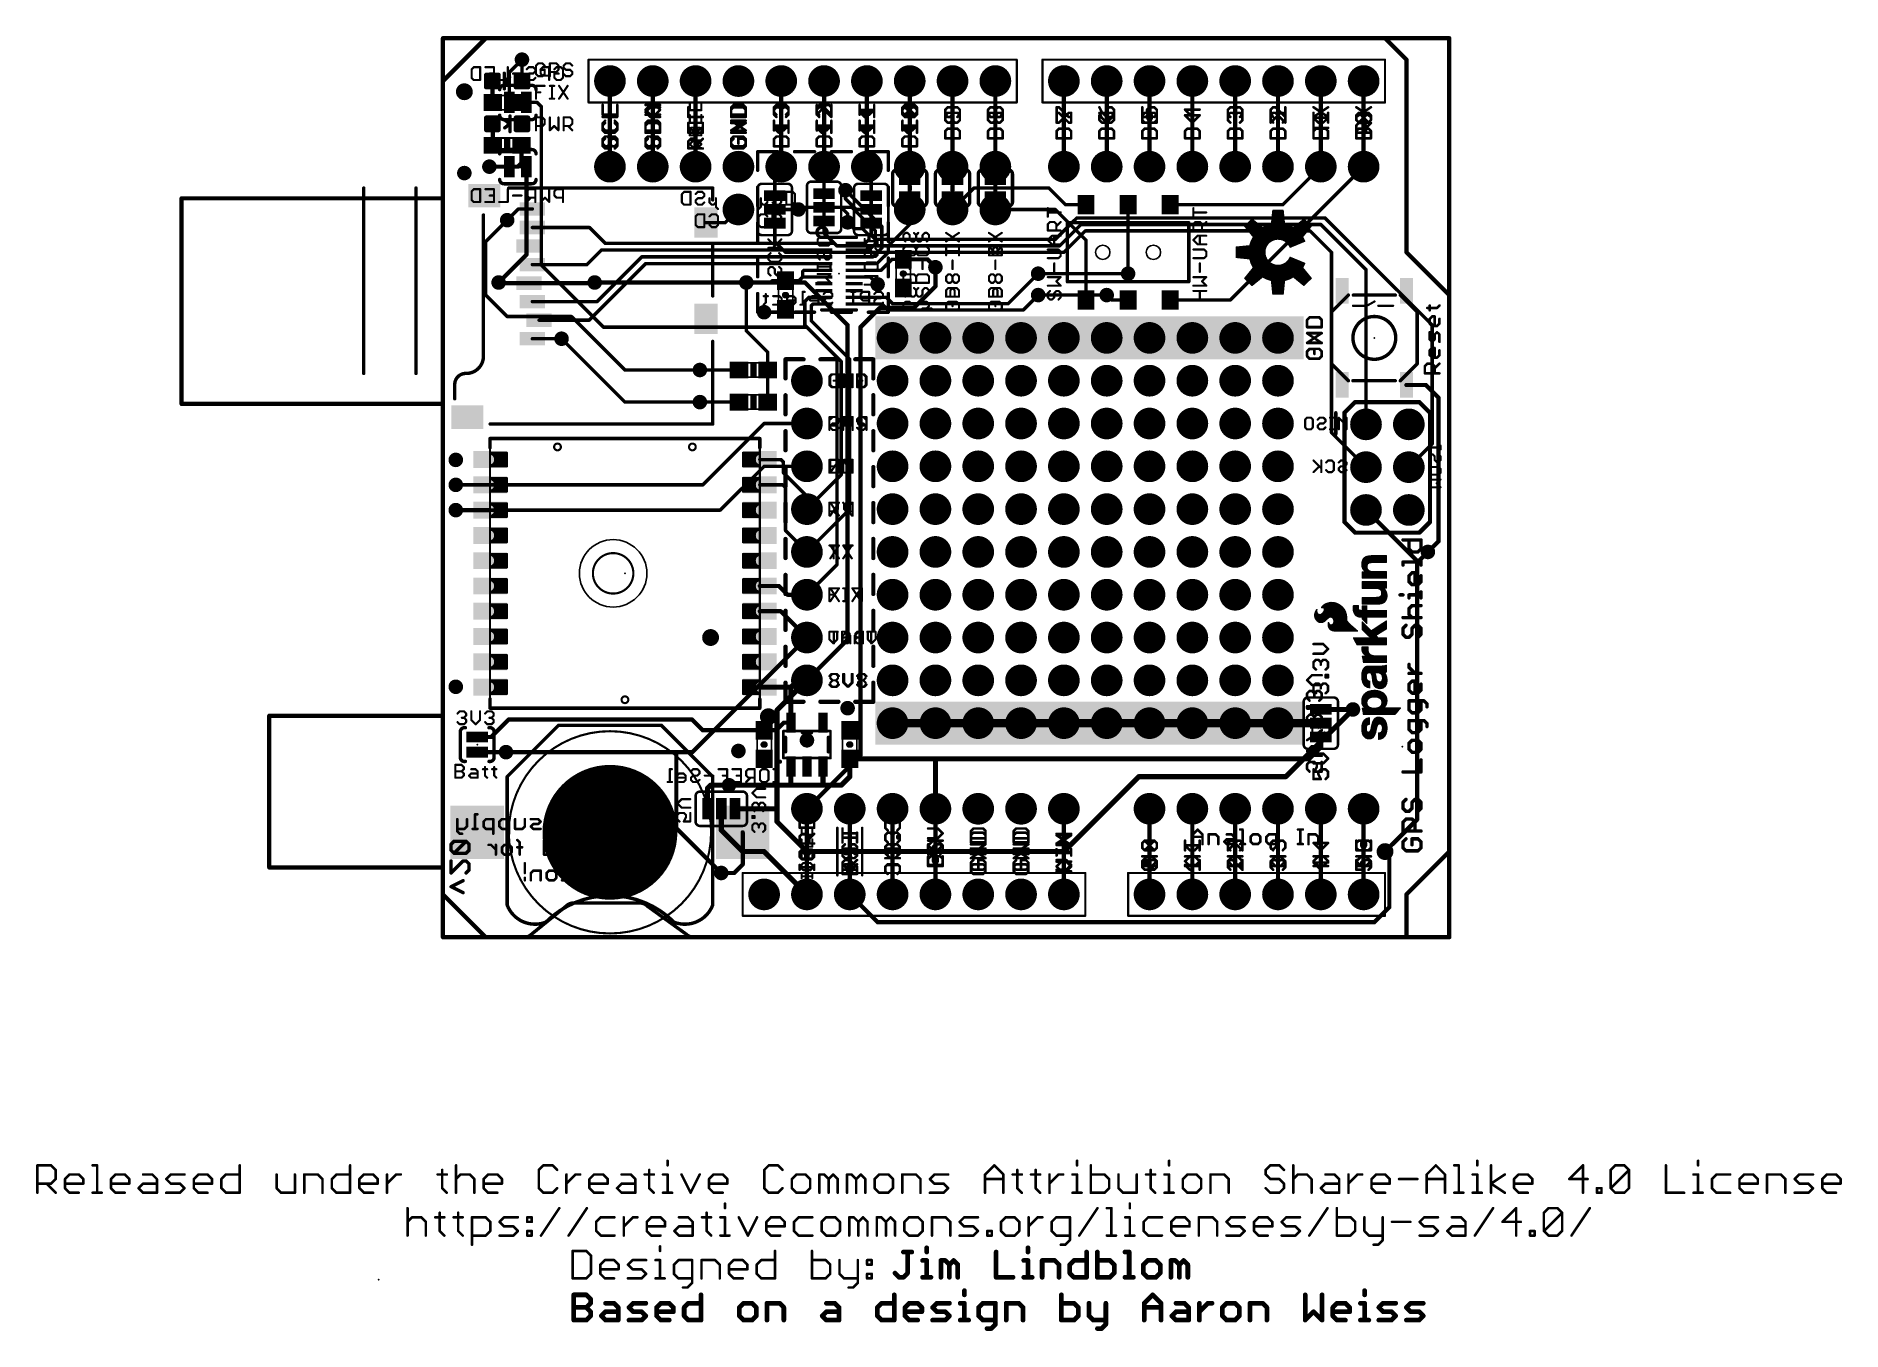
# Model space of a CAD drawing. Extents: x -24 to 83, y -23 to 53.
import ezdxf

# ---------------------------------------------------------------- set-up
doc = ezdxf.new("R2010")
doc.units = 0
for name, color, linetype in [('1', 12, 'CONTINUOUS'), ('16', 132, 'CONTINUOUS'), ('17', 110, 'CONTINUOUS'), ('18', 110, 'CONTINUOUS'), ('20', 53, 'CONTINUOUS'), ('21', 41, 'CONTINUOUS'), ('22', 40, 'CONTINUOUS'), ('23', 53, 'CONTINUOUS'), ('24', 53, 'CONTINUOUS'), ('51', 53, 'CONTINUOUS')]:
    doc.layers.add(name, color=color, linetype=linetype)

# ---------------------------------------------------------------- blocks, each defined once
blk = doc.blocks.new('RECT')
blk.add_solid([(-0.5, -0.5), (0.5, -0.5), (-0.5, 0.5), (0.5, 0.5)])
blk = doc.blocks.new('PIE')
at = {"const_width": 0.5}
blk.add_lwpolyline([(0, -0.25, 1), (0, 0.25, 1), (0, -0.25)], format="xyb", dxfattribs=at)
blk = doc.blocks.new('RECT160000X160000R30')
at = {"const_width": 0.15}
blk.add_lwpolyline([(0.425, -0.35), (0.425, 0.35, 0.4142), (0.35, 0.425), (-0.35, 0.425, 0.4142), (-0.425, 0.35), (-0.425, -0.35, 0.4142), (-0.35, -0.425), (0.35, -0.425, 0.4142)], format="xyb", close=True, dxfattribs=at)
blk.add_solid([(-0.3754, -0.3754), (0.3754, -0.3754), (-0.3754, 0.3754), (0.3754, 0.3754)])
blk = doc.blocks.new('ROUNDP')
at = {"const_width": 0.5}
blk.add_lwpolyline([(0, -0.25, 1), (0, 0.25, 1), (0, -0.25)], format="xyb", dxfattribs=at)
blk = doc.blocks.new('ROUNDV')
at = {"const_width": 0.5}
blk.add_lwpolyline([(0, -0.25, 1), (0, 0.25, 1), (0, -0.25)], format="xyb", dxfattribs=at)

msp = doc.modelspace()

# ---------------------------------------------------------------- linework, layer by layer
at = {"layer": '1'}
for points, const_width in [([(0, 53.34), (59.69, 53.34)], 0.254), ([(0, 0), (0, 53.34)], 0.254), ([(59.69, 53.34), (59.69, 0)], 0.254), ([(4.687, 50.8), (4.687, 52.07)], 0.2032), ([(2.933, 49.557), (2.933, 50.8)], 0.254), ([(9.906, 45.72), (9.906, 50.8)], 0.254), ([(12.446, 45.72), (12.446, 50.8)], 0.254), ([(14.986, 45.72), (14.986, 50.8)], 0.254), ([(20.066, 45.72), (20.066, 50.8)], 0.254), ([(22.606, 45.72), (22.606, 50.8)], 0.254), ([(25.146, 45.72), (25.146, 50.8)], 0.254), ([(27.686, 45.72), (27.686, 50.8)], 0.254), ([(30.226, 45.72), (30.226, 50.8)], 0.254), ([(32.766, 45.72), (32.766, 50.8)], 0.254), ([(36.83, 45.72), (36.83, 50.8)], 0.254), ([(39.37, 45.72), (39.37, 50.8)], 0.254), ([(41.91, 45.72), (41.91, 50.8)], 0.254), ([(44.45, 45.72), (44.45, 50.8)], 0.254), ([(46.99, 45.72), (46.99, 50.8)], 0.254), ([(49.53, 45.72), (49.53, 50.8)], 0.254), ([(52.07, 45.72), (52.07, 50.8)], 0.254), ([(54.61, 45.72), (54.61, 50.8)], 0.254), ([(2.96, 49.53), (2.933, 49.557)], 0.254), ([(2.933, 48.26), (2.96, 48.26)], 0.254), ([(2.96, 48.26), (2.96, 46.99)], 0.254), ([(4.66, 45.935), (4.445, 45.72)], 0.254), ([(4.66, 46.99), (4.66, 45.935)], 0.254), ([(4.445, 45.72), (2.755, 45.72)], 0.254), ([(46.705, 37.815), (54.61, 45.72)], 0.2032), ([(49.815, 43.465), (52.07, 45.72)], 0.2032), ([(26.035, 42.164), (23.876, 44.323)], 0.2032), ([(31.496, 44.45), (30.226, 43.18)], 0.2032), ([(31.496, 44.45), (35.941, 44.45)], 0.2032), ([(35.941, 44.45), (36.926, 43.465)], 0.2032), ([(4.475, 43.21), (3.81, 42.545)], 0.2032), ([(5.302, 43.21), (4.475, 43.21)], 0.2032), ([(16.746, 42.4), (17.526, 43.18)], 0.2032), ([(21.209, 43.307), (21.082, 43.18)], 0.2032), ([(24.257, 43.307), (21.209, 43.307)], 0.2032), ([(25.654, 41.91), (24.257, 43.307)], 0.2032), ([(27.686, 43.18), (27.686, 42.291)], 0.2032), ([(36.322, 43.18), (32.766, 43.18)], 0.2032), ([(36.322, 43.18), (38.14, 41.362)], 0.2032), ([(38.14, 43.465), (36.926, 43.465)], 0.2032), ([(40.64, 43.465), (40.64, 39.37)], 0.2032), ([(43.14, 43.465), (49.815, 43.465)], 0.2032), ([(5.302, 42.11), (8.69, 42.11)], 0.2032), ([(9.63, 41.17), (8.69, 42.11)], 0.2032), ([(15.602, 42.4), (16.746, 42.4)], 0.2032), ([(24.384, 42.037), (24.003, 42.418)], 0.2032), ([(24.892, 42.037), (24.384, 42.037)], 0.2032), ([(25.273, 41.656), (24.892, 42.037)], 0.2032), ([(25.654, 41.148), (25.654, 41.91)], 0.2032), ([(26.035, 40.894), (26.035, 42.164)], 0.2032), ([(26.416, 41.021), (27.686, 42.291)], 0.2032), ([(9.401, 40.77), (8.541, 39.91)], 0.2032), ([(22.595, 40.77), (9.401, 40.77)], 0.2032), ([(22.645, 41.17), (9.63, 41.17)], 0.2032), ([(24.395, 41.17), (25.041, 41.17)], 0.2032), ([(24.395, 40.77), (25.276, 40.77)], 0.2032), ([(25.041, 41.17), (25.273, 41.402)], 0.2032), ([(25.273, 41.402), (25.273, 41.656)], 0.2032), ([(25.276, 40.77), (25.654, 41.148)], 0.2032), ([(25.511, 40.37), (26.035, 40.894)], 0.2032), ([(25.746, 39.97), (26.416, 40.64)], 0.2032), ([(26.416, 40.64), (26.416, 41.021)], 0.2032), ([(38.14, 41.362), (38.14, 37.815)], 0.2032), ([(8.541, 39.91), (5.302, 39.91)], 0.2032), ([(12.03, 39.97), (8.67, 36.61)], 0.2032), ([(11.795, 40.37), (9.135, 37.71)], 0.2032), ([(22.595, 40.37), (11.795, 40.37)], 0.2032), ([(22.595, 39.97), (12.03, 39.97)], 0.2032), ([(21.409, 39.57), (21.336, 39.497)], 0.2032), ([(22.595, 39.57), (21.409, 39.57)], 0.2032), ([(24.395, 40.37), (25.511, 40.37)], 0.2032), ([(24.395, 39.97), (25.746, 39.97)], 0.2032), ([(24.395, 39.57), (25.981, 39.57)], 0.2032), ([(26.631, 40.22), (25.981, 39.57)], 0.2032), ([(26.631, 40.22), (27.305, 40.22)], 0.2032), ([(27.305, 40.22), (28.741, 40.22)], 0.254), ([(28.741, 40.22), (29.21, 39.751)], 0.254), ([(3.3386, 38.81), (3.302, 38.8466)], 0.254), ([(5.102, 38.81), (3.3386, 38.81)], 0.254), ([(5.102, 38.81), (8.965, 38.81)], 0.254), ([(8.965, 38.81), (9.0016, 38.8466)], 0.254), ([(17.995, 38.8466), (19.431, 38.8466)], 0.2032), ([(17.995, 38.8466), (17.995, 35.98)], 0.2032), ([(19.5344, 38.95), (19.431, 38.8466)], 0.2032), ([(20.32, 38.95), (19.5344, 38.95)], 0.2032), ([(21.116, 38.95), (20.32, 38.95)], 0.2032), ([(21.336, 39.17), (21.116, 38.95)], 0.2032), ([(21.336, 39.497), (21.336, 39.17)], 0.2032), ([(22.595, 39.17), (21.336, 39.17)], 0.2032), ([(24.395, 39.17), (25.346, 39.17)], 0.2032), ([(25.346, 39.17), (25.781, 38.735)], 0.2032), ([(33.528, 37.592), (35.306, 39.37)], 0.2032), ([(9.135, 37.71), (5.302, 37.71)], 0.2032), ([(21.463, 37.719), (21.714, 37.97)], 0.2032), ([(21.463, 36.322), (21.463, 37.719)], 0.2032), ([(22.595, 37.97), (21.714, 37.97)], 0.2032), ([(21.949, 37.57), (21.844, 37.465)], 0.2032), ([(21.844, 37.465), (21.844, 36.576)], 0.2032), ([(22.595, 37.57), (21.949, 37.57)], 0.2032), ([(24.395, 37.97), (26.292, 37.97)], 0.2032), ([(24.395, 37.57), (26.057, 37.57)], 0.2032), ([(26.057, 37.57), (26.416, 37.211)], 0.2032), ([(26.292, 37.97), (26.67, 37.592)], 0.2032), ([(26.67, 37.592), (33.528, 37.592)], 0.2032), ([(34.417, 37.211), (35.306, 38.1)], 0.2032), ([(39.655, 37.815), (39.37, 38.1)], 0.2032), ([(40.64, 37.815), (39.655, 37.815)], 0.2032), ([(43.14, 37.815), (46.705, 37.815)], 0.2032), ([(8.67, 36.61), (5.702, 36.61)], 0.2032), ([(21.463, 36.322), (23.622, 34.163)], 0.2032), ([(21.844, 36.576), (24.13, 34.29)], 0.2032), ([(26.416, 37.211), (34.417, 37.211)], 0.2032), ([(5.302, 35.51), (7.035, 35.51)], 0.2032), ([(17.995, 35.98), (19.265, 34.71)], 0.2032), ([(19.265, 33.655), (19.265, 34.71)], 0.2032), ([(24.13, 34.29), (24.13, 25.4)], 0.2032), ([(15.24, 33.655), (17.565, 33.655)], 0.2032), ([(19.265, 31.75), (19.265, 33.655)], 0.2032), ([(23.622, 34.163), (23.622, 27.432)], 0.2032), ([(57.15, 32.766), (58.293, 32.766)], 0.254), ([(58.293, 32.766), (59.055, 32.004)], 0.254), ([(17.565, 31.75), (15.24, 31.75)], 0.2032), ([(59.055, 32.004), (59.055, 23.495)], 0.254), ([(18.795, 28.34), (20.047, 28.34)], 0.2032), ([(20.047, 28.34), (20.193, 28.194)], 0.2032), ([(20.193, 28.194), (20.193, 27.559)], 0.2032), ([(2.795, 26.84), (0.762, 26.84)], 0.2032), ([(18.795, 26.84), (20.15, 26.84)], 0.2032), ([(20.15, 26.84), (20.32, 26.67)], 0.2032), ([(20.193, 27.559), (21.59, 26.162)], 0.2032), ([(23.622, 27.432), (21.59, 25.4)], 0.2032), ([(20.32, 26.67), (20.32, 24.13)], 0.2032), ([(21.59, 26.162), (21.59, 25.4)], 0.2032), ([(2.795, 25.34), (0.762, 25.34)], 0.254), ([(24.13, 25.4), (21.59, 22.86)], 0.2032), ([(20.32, 24.13), (21.59, 22.86)], 0.2032), ([(59.055, 23.495), (58.42, 22.86)], 0.254), ([(18.795, 20.84), (19.927, 20.84)], 0.254), ([(19.927, 20.84), (20.447, 20.32)], 0.254), ([(21.59, 20.32), (20.447, 20.32)], 0.254), ([(18.795, 19.34), (20.03, 19.34)], 0.254), ([(20.03, 19.34), (21.59, 17.78)], 0.254), ([(20.64, 14.84), (21.04, 15.24)], 0.3048), ([(21.04, 15.24), (21.59, 15.24)], 0.3048), ([(18.795, 14.84), (20.64, 14.84)], 0.3048), ([(20.64, 14.84), (20.64, 12.7301)], 0.3048), ([(2.863, 11.88), (3.898, 12.915)], 0.254), ([(3.898, 12.915), (14.771, 12.915)], 0.254), ([(15.406, 12.28), (14.771, 12.915)], 0.254), ([(20.2231, 12.7301), (19.773, 12.28)], 0.254), ([(20.64, 12.7301), (20.2231, 12.7301)], 0.254), ([(29.21, 12.7), (26.67, 12.7)], 0.508), ([(31.75, 12.7), (29.21, 12.7)], 0.508), ([(34.29, 12.7), (31.75, 12.7)], 0.508), ([(36.83, 12.7), (34.29, 12.7)], 0.508), ([(39.37, 12.7), (36.83, 12.7)], 0.508), ([(41.91, 12.7), (39.37, 12.7)], 0.508), ([(44.45, 12.7), (41.91, 12.7)], 0.508), ([(44.45, 12.7), (46.99, 12.7)], 0.508), ([(49.53, 12.7), (46.99, 12.7)], 0.508), ([(52.07, 12.7), (49.53, 12.7)], 0.508), ([(52.07, 13.5128), (53.975, 13.5128)], 0.3048), ([(2.032, 11.88), (2.863, 11.88)], 0.254), ([(19.05, 12.28), (15.406, 12.28)], 0.254), ([(19.05, 12.28), (18.885, 12.445)], 0.254), ([(19.773, 12.28), (19.05, 12.28)], 0.254), ([(52.07, 11.8872), (52.07, 11.303)], 0.3048), ([(2.032, 10.98), (3.741, 10.98)], 0.254), ([(24.13, 10.58), (29.21, 10.58)], 0.3048), ([(24.13, 9.525), (24.13, 10.58)], 0.3048), ([(29.21, 10.58), (51.347, 10.58)], 0.3048), ([(29.21, 7.62), (29.21, 10.58)], 0.3048), ([(52.07, 11.303), (51.347, 10.58)], 0.3048), ([(20.64, 10.1299), (20.64, 9.017)], 0.3048), ([(22.54, 10.1299), (22.54, 9.017)], 0.3048), ([(23.622, 9.017), (24.13, 9.525)], 0.3048), ([(20.64, 9.017), (16.9672, 9.017)], 0.3048), ([(22.54, 9.017), (20.64, 9.017)], 0.3048), ([(22.54, 9.017), (23.622, 9.017)], 0.3048), ([(21.59, 2.54), (21.59, 7.62)], 0.254), ([(24.13, 2.54), (24.13, 7.62)], 0.254), ([(26.67, 2.54), (26.67, 7.62)], 0.254), ([(29.21, 2.54), (29.21, 7.62)], 0.254), ([(36.83, 2.54), (36.83, 7.62)], 0.254), ([(41.91, 2.54), (41.91, 7.62)], 0.254), ([(44.45, 2.54), (44.45, 7.62)], 0.254), ([(46.99, 2.54), (46.99, 7.62)], 0.254), ([(49.53, 2.54), (49.53, 7.62)], 0.254), ([(52.07, 2.54), (52.07, 7.62)], 0.254), ([(54.61, 2.54), (54.61, 7.62)], 0.254), ([(17.78, 4.318), (17.78, 6.223)], 0.254), ([(17.272, 3.81), (17.78, 4.318)], 0.254), ([(16.51, 3.81), (17.272, 3.81)], 0.254), ([(59.69, 0), (0, 0)], 0.254)]:
    msp.add_lwpolyline(points, dxfattribs=dict(at, const_width=const_width))
for points, const_width in [([(0, 53.4035, 1), (0, 53.2765)], 0.127), ([(0.0635, 53.34, 1), (-0.0635, 53.34)], 0.127), ([(59.7535, 53.34, 1), (59.6265, 53.34)], 0.127), ([(59.69, 53.2765, 1), (59.69, 53.4035)], 0.127), ([(4.7378, 52.07, 1), (4.6362, 52.07)], 0.1016), ([(2.9965, 50.8, 1), (2.8695, 50.8)], 0.127), ([(4.6362, 50.8, 1), (4.7378, 50.8)], 0.1016), ([(9.9695, 50.8, 1), (9.8425, 50.8)], 0.127), ([(12.5095, 50.8, 1), (12.3825, 50.8)], 0.127), ([(15.0495, 50.8, 1), (14.9225, 50.8)], 0.127), ([(20.1295, 50.8, 1), (20.0025, 50.8)], 0.127), ([(22.6695, 50.8, 1), (22.5425, 50.8)], 0.127), ([(25.2095, 50.8, 1), (25.0825, 50.8)], 0.127), ([(27.7495, 50.8, 1), (27.6225, 50.8)], 0.127), ([(30.2895, 50.8, 1), (30.1625, 50.8)], 0.127), ([(32.8295, 50.8, 1), (32.7025, 50.8)], 0.127), ([(36.8935, 50.8, 1), (36.7665, 50.8)], 0.127), ([(39.4335, 50.8, 1), (39.3065, 50.8)], 0.127), ([(41.9735, 50.8, 1), (41.8465, 50.8)], 0.127), ([(44.5135, 50.8, 1), (44.3865, 50.8)], 0.127), ([(47.0535, 50.8, 1), (46.9265, 50.8)], 0.127), ([(49.5935, 50.8, 1), (49.4665, 50.8)], 0.127), ([(52.1335, 50.8, 1), (52.0065, 50.8)], 0.127), ([(54.6735, 50.8, 1), (54.5465, 50.8)], 0.127), ([(2.9779, 49.6019, 1), (2.8881, 49.5121)], 0.127), ([(2.8695, 49.557, 1), (2.9965, 49.557)], 0.127), ([(2.9151, 49.4851, 1), (3.0049, 49.5749)], 0.127), ([(2.933, 48.3235, 1), (2.933, 48.1965)], 0.127), ([(3.0235, 48.26, 1), (2.8965, 48.26)], 0.127), ([(2.96, 48.1965, 1), (2.96, 48.3235)], 0.127), ([(2.8965, 46.99, 1), (3.0235, 46.99)], 0.127), ([(4.7235, 46.99, 1), (4.5965, 46.99)], 0.127), ([(4.7049, 45.8901, 1), (4.6151, 45.9799)], 0.127), ([(2.755, 45.7835, 1), (2.755, 45.6565)], 0.127), ([(4.4001, 45.7649, 1), (4.4899, 45.6751)], 0.127), ([(4.445, 45.6565, 1), (4.445, 45.7835)], 0.127), ([(4.5965, 45.935, 1), (4.7235, 45.935)], 0.127), ([(9.8425, 45.72, 1), (9.9695, 45.72)], 0.127), ([(12.3825, 45.72, 1), (12.5095, 45.72)], 0.127), ([(14.9225, 45.72, 1), (15.0495, 45.72)], 0.127), ([(20.0025, 45.72, 1), (20.1295, 45.72)], 0.127), ([(22.5425, 45.72, 1), (22.6695, 45.72)], 0.127), ([(25.0825, 45.72, 1), (25.2095, 45.72)], 0.127), ([(27.6225, 45.72, 1), (27.7495, 45.72)], 0.127), ([(30.1625, 45.72, 1), (30.2895, 45.72)], 0.127), ([(32.7025, 45.72, 1), (32.8295, 45.72)], 0.127), ([(36.7665, 45.72, 1), (36.8935, 45.72)], 0.127), ([(39.3065, 45.72, 1), (39.4335, 45.72)], 0.127), ([(41.8465, 45.72, 1), (41.9735, 45.72)], 0.127), ([(44.3865, 45.72, 1), (44.5135, 45.72)], 0.127), ([(46.9265, 45.72, 1), (47.0535, 45.72)], 0.127), ([(49.4665, 45.72, 1), (49.5935, 45.72)], 0.127), ([(52.0065, 45.72, 1), (52.1335, 45.72)], 0.127), ([(52.1059, 45.6841, 1), (52.0341, 45.7559)], 0.1016), ([(54.5465, 45.72, 1), (54.6735, 45.72)], 0.127), ([(54.6459, 45.6841, 1), (54.5741, 45.7559)], 0.1016), ([(23.9119, 44.3589, 1), (23.8401, 44.2871)], 0.1016), ([(31.496, 44.5008, 1), (31.496, 44.3992)], 0.1016), ([(31.5319, 44.4141, 1), (31.4601, 44.4859)], 0.1016), ([(35.9769, 44.4859, 1), (35.9051, 44.4141)], 0.1016), ([(35.941, 44.3992, 1), (35.941, 44.5008)], 0.1016), ([(4.475, 43.2608, 1), (4.475, 43.1592)], 0.1016), ([(4.5109, 43.1741, 1), (4.4391, 43.2459)], 0.1016), ([(5.302, 43.1592, 1), (5.302, 43.2608)], 0.1016), ([(17.5619, 43.1441, 1), (17.4901, 43.2159)], 0.1016), ([(21.0461, 43.2159, 1), (21.1179, 43.1441)], 0.1016), ([(21.209, 43.3578, 1), (21.209, 43.2562)], 0.1016), ([(21.2449, 43.2711, 1), (21.1731, 43.3429)], 0.1016), ([(24.2929, 43.3429, 1), (24.2211, 43.2711)], 0.1016), ([(24.257, 43.2562, 1), (24.257, 43.3578)], 0.1016), ([(27.7368, 43.18, 1), (27.6352, 43.18)], 0.1016), ([(30.1901, 43.2159, 1), (30.2619, 43.1441)], 0.1016), ([(32.766, 43.2308, 1), (32.766, 43.1292)], 0.1016), ([(36.3579, 43.2159, 1), (36.2861, 43.1441)], 0.1016), ([(36.322, 43.1292, 1), (36.322, 43.2308)], 0.1016), ([(36.926, 43.5158, 1), (36.926, 43.4142)], 0.1016), ([(36.8901, 43.4291, 1), (36.9619, 43.5009)], 0.1016), ([(38.14, 43.4142, 1), (38.14, 43.5158)], 0.1016), ([(40.6908, 43.465, 1), (40.5892, 43.465)], 0.1016), ([(43.14, 43.5158, 1), (43.14, 43.4142)], 0.1016), ([(49.7791, 43.5009, 1), (49.8509, 43.4291)], 0.1016), ([(49.815, 43.4142, 1), (49.815, 43.5158)], 0.1016), ([(3.7741, 42.5809, 1), (3.8459, 42.5091)], 0.1016), ([(5.302, 42.1608, 1), (5.302, 42.0592)], 0.1016), ([(8.7259, 42.1459, 1), (8.6541, 42.0741)], 0.1016), ([(8.69, 42.0592, 1), (8.69, 42.1608)], 0.1016), ([(15.602, 42.4508, 1), (15.602, 42.3492)], 0.1016), ([(16.7101, 42.4359, 1), (16.7819, 42.3641)], 0.1016), ([(16.746, 42.3492, 1), (16.746, 42.4508)], 0.1016), ([(24.0389, 42.4539, 1), (23.9671, 42.3821)], 0.1016), ([(24.384, 42.0878, 1), (24.384, 41.9862)], 0.1016), ([(24.3481, 42.0011, 1), (24.4199, 42.0729)], 0.1016), ([(24.9279, 42.0729, 1), (24.8561, 42.0011)], 0.1016), ([(24.892, 41.9862, 1), (24.892, 42.0878)], 0.1016), ([(25.7048, 41.91, 1), (25.6032, 41.91)], 0.1016), ([(25.6181, 41.8741, 1), (25.6899, 41.9459)], 0.1016), ([(26.0858, 42.164, 1), (25.9842, 42.164)], 0.1016), ([(25.9991, 42.1281, 1), (26.0709, 42.1999)], 0.1016), ([(27.6352, 42.291, 1), (27.7368, 42.291)], 0.1016), ([(27.7219, 42.2551, 1), (27.6501, 42.3269)], 0.1016), ([(9.401, 40.8208, 1), (9.401, 40.7192)], 0.1016), ([(9.4369, 40.7341, 1), (9.3651, 40.8059)], 0.1016), ([(9.63, 41.2208, 1), (9.63, 41.1192)], 0.1016), ([(9.5941, 41.1341, 1), (9.6659, 41.2059)], 0.1016), ([(22.595, 40.7192, 1), (22.595, 40.8208)], 0.1016), ([(22.645, 41.1192, 1), (22.645, 41.2208)], 0.1016), ([(24.395, 41.2208, 1), (24.395, 41.1192)], 0.1016), ([(24.395, 40.8208, 1), (24.395, 40.7192)], 0.1016), ([(25.0051, 41.2059, 1), (25.0769, 41.1341)], 0.1016), ([(25.041, 41.1192, 1), (25.041, 41.2208)], 0.1016), ([(25.3238, 41.656, 1), (25.2222, 41.656)], 0.1016), ([(25.2222, 41.402, 1), (25.3238, 41.402)], 0.1016), ([(25.2401, 40.8059, 1), (25.3119, 40.7341)], 0.1016), ([(25.2371, 41.6201, 1), (25.3089, 41.6919)], 0.1016), ([(25.3089, 41.3661, 1), (25.2371, 41.4379)], 0.1016), ([(25.276, 40.7192, 1), (25.276, 40.8208)], 0.1016), ([(25.6032, 41.148, 1), (25.7048, 41.148)], 0.1016), ([(25.6899, 41.1121, 1), (25.6181, 41.1839)], 0.1016), ([(25.9842, 40.894, 1), (26.0858, 40.894)], 0.1016), ([(26.0709, 40.8581, 1), (25.9991, 40.9299)], 0.1016), ([(26.4668, 41.021, 1), (26.3652, 41.021)], 0.1016), ([(26.3801, 41.0569, 1), (26.4519, 40.9851)], 0.1016), ([(26.4519, 40.6041, 1), (26.3801, 40.6759)], 0.1016), ([(38.1908, 41.362, 1), (38.0892, 41.362)], 0.1016), ([(38.1041, 41.3261, 1), (38.1759, 41.3979)], 0.1016), ([(5.302, 39.9608, 1), (5.302, 39.8592)], 0.1016), ([(8.5051, 39.9459, 1), (8.5769, 39.8741)], 0.1016), ([(8.541, 39.8592, 1), (8.541, 39.9608)], 0.1016), ([(11.795, 40.4208, 1), (11.795, 40.3192)], 0.1016), ([(11.8309, 40.3341, 1), (11.7591, 40.4059)], 0.1016), ([(12.03, 40.0208, 1), (12.03, 39.9192)], 0.1016), ([(12.0659, 39.9341, 1), (11.9941, 40.0059)], 0.1016), ([(21.409, 39.6208, 1), (21.409, 39.5192)], 0.1016), ([(21.4449, 39.5341, 1), (21.3731, 39.6059)], 0.1016), ([(22.595, 40.3192, 1), (22.595, 40.4208)], 0.1016), ([(22.595, 39.9192, 1), (22.595, 40.0208)], 0.1016), ([(22.595, 39.5192, 1), (22.595, 39.6208)], 0.1016), ([(24.395, 40.4208, 1), (24.395, 40.3192)], 0.1016), ([(24.395, 40.0208, 1), (24.395, 39.9192)], 0.1016), ([(24.395, 39.6208, 1), (24.395, 39.5192)], 0.1016), ([(25.4751, 40.4059, 1), (25.5469, 40.3341)], 0.1016), ([(25.511, 40.3192, 1), (25.511, 40.4208)], 0.1016), ([(25.7101, 40.0059, 1), (25.7819, 39.9341)], 0.1016), ([(25.746, 39.9192, 1), (25.746, 40.0208)], 0.1016), ([(25.9451, 39.6059, 1), (26.0169, 39.5341)], 0.1016), ([(25.981, 39.5192, 1), (25.981, 39.6208)], 0.1016), ([(26.3652, 40.64, 1), (26.4668, 40.64)], 0.1016), ([(26.631, 40.2708, 1), (26.631, 40.1692)], 0.1016), ([(26.6669, 40.1841, 1), (26.5951, 40.2559)], 0.1016), ([(27.305, 40.2835, 1), (27.305, 40.1565)], 0.127), ([(27.305, 40.1692, 1), (27.305, 40.2708)], 0.1016), ([(28.7859, 40.2649, 1), (28.6961, 40.1751)], 0.127), ([(28.741, 40.1565, 1), (28.741, 40.2835)], 0.127), ([(29.1651, 39.7061, 1), (29.2549, 39.7959)], 0.127), ([(3.3469, 38.8915, 1), (3.2571, 38.8017)], 0.127), ([(3.3386, 38.8735, 1), (3.3386, 38.7465)], 0.127), ([(3.2937, 38.7651, 1), (3.3835, 38.8549)], 0.127), ([(5.102, 38.8735, 1), (5.102, 38.7465)], 0.127), ([(5.102, 38.7465, 1), (5.102, 38.8735)], 0.127), ([(8.9201, 38.8549, 1), (9.0099, 38.7651)], 0.127), ([(9.0465, 38.8017, 1), (8.9567, 38.8915)], 0.127), ([(8.965, 38.7465, 1), (8.965, 38.8735)], 0.127), ([(17.995, 38.8974, 1), (17.995, 38.7958)], 0.1016), ([(18.0458, 38.8466, 1), (17.9442, 38.8466)], 0.1016), ([(19.3951, 38.8825, 1), (19.4669, 38.8107)], 0.1016), ([(19.431, 38.7958, 1), (19.431, 38.8974)], 0.1016), ([(19.5344, 39.0008, 1), (19.5344, 38.8992)], 0.1016), ([(19.5703, 38.9141, 1), (19.4985, 38.9859)], 0.1016), ([(20.32, 39.0008, 1), (20.32, 38.8992)], 0.1016), ([(20.32, 38.8992, 1), (20.32, 39.0008)], 0.1016), ([(21.0801, 38.9859, 1), (21.1519, 38.9141)], 0.1016), ([(21.116, 38.8992, 1), (21.116, 39.0008)], 0.1016), ([(21.3868, 39.497, 1), (21.2852, 39.497)], 0.1016), ([(21.3001, 39.5329, 1), (21.3719, 39.4611)], 0.1016), ([(21.336, 39.2208, 1), (21.336, 39.1192)], 0.1016), ([(21.2852, 39.17, 1), (21.3868, 39.17)], 0.1016), ([(21.3719, 39.1341, 1), (21.3001, 39.2059)], 0.1016), ([(22.595, 39.1192, 1), (22.595, 39.2208)], 0.1016), ([(24.395, 39.2208, 1), (24.395, 39.1192)], 0.1016), ([(25.3819, 39.2059, 1), (25.3101, 39.1341)], 0.1016), ([(25.346, 39.1192, 1), (25.346, 39.2208)], 0.1016), ([(25.7451, 38.6991, 1), (25.8169, 38.7709)], 0.1016), ([(35.3419, 39.3341, 1), (35.2701, 39.4059)], 0.1016), ([(40.5892, 39.37, 1), (40.6908, 39.37)], 0.1016), ([(5.302, 37.7608, 1), (5.302, 37.6592)], 0.1016), ([(9.0991, 37.7459, 1), (9.1709, 37.6741)], 0.1016), ([(9.135, 37.6592, 1), (9.135, 37.7608)], 0.1016), ([(21.5138, 37.719, 1), (21.4122, 37.719)], 0.1016), ([(21.4271, 37.7549, 1), (21.4989, 37.6831)], 0.1016), ([(21.714, 38.0208, 1), (21.714, 37.9192)], 0.1016), ([(21.7499, 37.9341, 1), (21.6781, 38.0059)], 0.1016), ([(21.8948, 37.465, 1), (21.7932, 37.465)], 0.1016), ([(21.8081, 37.5009, 1), (21.8799, 37.4291)], 0.1016), ([(21.949, 37.6208, 1), (21.949, 37.5192)], 0.1016), ([(21.9849, 37.5341, 1), (21.9131, 37.6059)], 0.1016), ([(22.595, 37.9192, 1), (22.595, 38.0208)], 0.1016), ([(22.595, 37.5192, 1), (22.595, 37.6208)], 0.1016), ([(24.395, 38.0208, 1), (24.395, 37.9192)], 0.1016), ([(24.395, 37.6208, 1), (24.395, 37.5192)], 0.1016), ([(26.0929, 37.6059, 1), (26.0211, 37.5341)], 0.1016), ([(26.057, 37.5192, 1), (26.057, 37.6208)], 0.1016), ([(26.3279, 38.0059, 1), (26.2561, 37.9341)], 0.1016), ([(26.292, 37.9192, 1), (26.292, 38.0208)], 0.1016), ([(26.67, 37.6428, 1), (26.67, 37.5412)], 0.1016), ([(26.6341, 37.5561, 1), (26.7059, 37.6279)], 0.1016), ([(33.4921, 37.6279, 1), (33.5639, 37.5561)], 0.1016), ([(33.528, 37.5412, 1), (33.528, 37.6428)], 0.1016), ([(35.3419, 38.0641, 1), (35.2701, 38.1359)], 0.1016), ([(38.0892, 37.815, 1), (38.1908, 37.815)], 0.1016), ([(39.4059, 38.1359, 1), (39.3341, 38.0641)], 0.1016), ([(39.655, 37.8658, 1), (39.655, 37.7642)], 0.1016), ([(39.6191, 37.7791, 1), (39.6909, 37.8509)], 0.1016), ([(40.64, 37.7642, 1), (40.64, 37.8658)], 0.1016), ([(43.14, 37.8658, 1), (43.14, 37.7642)], 0.1016), ([(46.6691, 37.8509, 1), (46.7409, 37.7791)], 0.1016), ([(46.705, 37.7642, 1), (46.705, 37.8658)], 0.1016), ([(5.702, 36.6608, 1), (5.702, 36.5592)], 0.1016), ([(8.6341, 36.6459, 1), (8.7059, 36.5741)], 0.1016), ([(8.67, 36.5592, 1), (8.67, 36.6608)], 0.1016), ([(21.4989, 36.3579, 1), (21.4271, 36.2861)], 0.1016), ([(21.8799, 36.6119, 1), (21.8081, 36.5401)], 0.1016), ([(21.7932, 36.576, 1), (21.8948, 36.576)], 0.1016), ([(26.416, 37.2618, 1), (26.416, 37.1602)], 0.1016), ([(26.3801, 37.1751, 1), (26.4519, 37.2469)], 0.1016), ([(34.3811, 37.2469, 1), (34.4529, 37.1751)], 0.1016), ([(34.417, 37.1602, 1), (34.417, 37.2618)], 0.1016), ([(5.302, 35.5608, 1), (5.302, 35.4592)], 0.1016), ([(7.035, 35.4592, 1), (7.035, 35.5608)], 0.1016), ([(18.0309, 36.0159, 1), (17.9591, 35.9441)], 0.1016), ([(17.9442, 35.98, 1), (18.0458, 35.98)], 0.1016), ([(21.4122, 36.322, 1), (21.5138, 36.322)], 0.1016), ([(19.3158, 34.71, 1), (19.2142, 34.71)], 0.1016), ([(19.2291, 34.6741, 1), (19.3009, 34.7459)], 0.1016), ([(24.1808, 34.29, 1), (24.0792, 34.29)], 0.1016), ([(24.0941, 34.2541, 1), (24.1659, 34.3259)], 0.1016), ([(15.24, 33.7058, 1), (15.24, 33.6042)], 0.1016), ([(17.565, 33.6042, 1), (17.565, 33.7058)], 0.1016), ([(19.3158, 33.655, 1), (19.2142, 33.655)], 0.1016), ([(19.2142, 33.655, 1), (19.3158, 33.655)], 0.1016), ([(23.6728, 34.163, 1), (23.5712, 34.163)], 0.1016), ([(23.5861, 34.1271, 1), (23.6579, 34.1989)], 0.1016), ([(57.15, 32.8295, 1), (57.15, 32.7025)], 0.127), ([(58.3379, 32.8109, 1), (58.2481, 32.7211)], 0.127), ([(58.293, 32.7025, 1), (58.293, 32.8295)], 0.127), ([(15.24, 31.8008, 1), (15.24, 31.6992)], 0.1016), ([(17.565, 31.6992, 1), (17.565, 31.8008)], 0.1016), ([(19.2142, 31.75, 1), (19.3158, 31.75)], 0.1016), ([(59.1185, 32.004, 1), (58.9915, 32.004)], 0.127), ([(59.0101, 31.9591, 1), (59.0999, 32.0489)], 0.127), ([(18.795, 28.3908, 1), (18.795, 28.2892)], 0.1016), ([(20.0829, 28.3759, 1), (20.0111, 28.3041)], 0.1016), ([(20.047, 28.2892, 1), (20.047, 28.3908)], 0.1016), ([(20.2438, 28.194, 1), (20.1422, 28.194)], 0.1016), ([(20.1571, 28.1581, 1), (20.2289, 28.2299)], 0.1016), ([(0.762, 26.8908, 1), (0.762, 26.7892)], 0.1016), ([(2.795, 26.7892, 1), (2.795, 26.8908)], 0.1016), ([(18.795, 26.8908, 1), (18.795, 26.7892)], 0.1016), ([(20.1859, 26.8759, 1), (20.1141, 26.8041)], 0.1016), ([(20.2289, 27.5949, 1), (20.1571, 27.5231)], 0.1016), ([(20.1422, 27.559, 1), (20.2438, 27.559)], 0.1016), ([(20.15, 26.7892, 1), (20.15, 26.8908)], 0.1016), ([(23.5712, 27.432, 1), (23.6728, 27.432)], 0.1016), ([(23.6579, 27.3961, 1), (23.5861, 27.4679)], 0.1016), ([(20.3708, 26.67, 1), (20.2692, 26.67)], 0.1016), ([(20.2841, 26.6341, 1), (20.3559, 26.7059)], 0.1016), ([(21.6408, 26.162, 1), (21.5392, 26.162)], 0.1016), ([(21.5541, 26.1261, 1), (21.6259, 26.1979)], 0.1016), ([(0.762, 25.4035, 1), (0.762, 25.2765)], 0.127), ([(2.795, 25.2765, 1), (2.795, 25.4035)], 0.127), ([(21.5541, 25.4359, 1), (21.6259, 25.3641)], 0.1016), ([(21.5392, 25.4, 1), (21.6408, 25.4)], 0.1016), ([(24.0792, 25.4, 1), (24.1808, 25.4)], 0.1016), ([(24.1659, 25.3641, 1), (24.0941, 25.4359)], 0.1016), ([(20.3559, 24.1659, 1), (20.2841, 24.0941)], 0.1016), ([(20.2692, 24.13, 1), (20.3708, 24.13)], 0.1016), ([(59.0999, 23.4501, 1), (59.0101, 23.5399)], 0.127), ([(21.5541, 22.8959, 1), (21.6259, 22.8241)], 0.1016), ([(21.5541, 22.8241, 1), (21.6259, 22.8959)], 0.1016), ([(58.3751, 22.9049, 1), (58.4649, 22.8151)], 0.127), ([(58.9915, 23.495, 1), (59.1185, 23.495)], 0.127), ([(18.795, 20.9035, 1), (18.795, 20.7765)], 0.127), ([(19.9719, 20.8849, 1), (19.8821, 20.7951)], 0.127), ([(19.927, 20.7765, 1), (19.927, 20.9035)], 0.127), ([(20.447, 20.3835, 1), (20.447, 20.2565)], 0.127), ([(20.4021, 20.2751, 1), (20.4919, 20.3649)], 0.127), ([(21.59, 20.2565, 1), (21.59, 20.3835)], 0.127), ([(18.795, 19.4035, 1), (18.795, 19.2765)], 0.127), ([(20.0749, 19.3849, 1), (19.9851, 19.2951)], 0.127), ([(20.03, 19.2765, 1), (20.03, 19.4035)], 0.127), ([(21.5451, 17.7351, 1), (21.6349, 17.8249)], 0.127), ([(21.04, 15.3162, 1), (21.04, 15.1638)], 0.1524), ([(21.0939, 15.1861, 1), (20.9861, 15.2939)], 0.1524), ([(21.59, 15.1638, 1), (21.59, 15.3162)], 0.1524), ([(18.795, 14.9162, 1), (18.795, 14.7638)], 0.1524), ([(20.7162, 14.84, 1), (20.5638, 14.84)], 0.1524), ([(20.5861, 14.8939, 1), (20.6939, 14.7861)], 0.1524), ([(20.64, 14.7638, 1), (20.64, 14.9162)], 0.1524), ([(3.898, 12.9785, 1), (3.898, 12.8515)], 0.127), ([(3.9429, 12.8701, 1), (3.8531, 12.9599)], 0.127), ([(14.8159, 12.9599, 1), (14.7261, 12.8701)], 0.127), ([(14.771, 12.8515, 1), (14.771, 12.9785)], 0.127), ([(20.2231, 12.7936, 1), (20.2231, 12.6666)], 0.127), ([(20.268, 12.6852, 1), (20.1782, 12.775)], 0.127), ([(20.64, 12.6666, 1), (20.64, 12.7936)], 0.127), ([(26.67, 12.827, 1), (26.67, 12.573)], 0.254), ([(29.21, 12.827, 1), (29.21, 12.573)], 0.254), ([(29.21, 12.573, 1), (29.21, 12.827)], 0.254), ([(31.75, 12.827, 1), (31.75, 12.573)], 0.254), ([(31.75, 12.573, 1), (31.75, 12.827)], 0.254), ([(34.29, 12.827, 1), (34.29, 12.573)], 0.254), ([(34.29, 12.573, 1), (34.29, 12.827)], 0.254), ([(36.83, 12.827, 1), (36.83, 12.573)], 0.254), ([(36.83, 12.573, 1), (36.83, 12.827)], 0.254), ([(39.37, 12.827, 1), (39.37, 12.573)], 0.254), ([(39.37, 12.573, 1), (39.37, 12.827)], 0.254), ([(41.91, 12.827, 1), (41.91, 12.573)], 0.254), ([(41.91, 12.573, 1), (41.91, 12.827)], 0.254), ([(44.45, 12.827, 1), (44.45, 12.573)], 0.254), ([(44.45, 12.573, 1), (44.45, 12.827)], 0.254), ([(46.99, 12.827, 1), (46.99, 12.573)], 0.254), ([(46.99, 12.573, 1), (46.99, 12.827)], 0.254), ([(49.53, 12.827, 1), (49.53, 12.573)], 0.254), ([(49.53, 12.573, 1), (49.53, 12.827)], 0.254), ([(52.07, 13.589, 1), (52.07, 13.4366)], 0.1524), ([(52.07, 12.573, 1), (52.07, 12.827)], 0.254), ([(53.975, 13.4366, 1), (53.975, 13.589)], 0.1524), ([(2.032, 11.9435, 1), (2.032, 11.8165)], 0.127), ([(2.8181, 11.9249, 1), (2.9079, 11.8351)], 0.127), ([(2.863, 11.8165, 1), (2.863, 11.9435)], 0.127), ([(15.406, 12.3435, 1), (15.406, 12.2165)], 0.127), ([(15.3611, 12.2351, 1), (15.4509, 12.3249)], 0.127), ([(18.9299, 12.4899, 1), (18.8401, 12.4001)], 0.127), ([(19.05, 12.3435, 1), (19.05, 12.2165)], 0.127), ([(19.0051, 12.2351, 1), (19.0949, 12.3249)], 0.127), ([(19.05, 12.2165, 1), (19.05, 12.3435)], 0.127), ([(19.7281, 12.3249, 1), (19.8179, 12.2351)], 0.127), ([(19.773, 12.2165, 1), (19.773, 12.3435)], 0.127), ([(20.5638, 12.7301, 1), (20.7162, 12.7301)], 0.1524), ([(52.1462, 11.8872, 1), (51.9938, 11.8872)], 0.1524), ([(2.032, 11.0435, 1), (2.032, 10.9165)], 0.127), ([(3.741, 10.9165, 1), (3.741, 11.0435)], 0.127), ([(24.13, 10.6562, 1), (24.13, 10.5038)], 0.1524), ([(24.2062, 10.58, 1), (24.0538, 10.58)], 0.1524), ([(29.21, 10.6562, 1), (29.21, 10.5038)], 0.1524), ([(29.2862, 10.58, 1), (29.1338, 10.58)], 0.1524), ([(29.21, 10.5038, 1), (29.21, 10.6562)], 0.1524), ([(51.347, 10.5038, 1), (51.347, 10.6562)], 0.1524), ([(51.9938, 11.303, 1), (52.1462, 11.303)], 0.1524), ([(52.1239, 11.2491, 1), (52.0161, 11.3569)], 0.1524), ([(20.7162, 10.1299, 1), (20.5638, 10.1299)], 0.1524), ([(22.6162, 10.1299, 1), (22.4638, 10.1299)], 0.1524), ([(24.1839, 9.4711, 1), (24.0761, 9.5789)], 0.1524), ([(51.2931, 10.6339, 1), (51.4009, 10.5261)], 0.1524), ([(16.9672, 9.0932, 1), (16.9672, 8.9408)], 0.1524), ([(20.64, 9.0932, 1), (20.64, 8.9408)], 0.1524), ([(20.5638, 9.017, 1), (20.7162, 9.017)], 0.1524), ([(20.64, 8.9408, 1), (20.64, 9.0932)], 0.1524), ([(22.54, 9.0932, 1), (22.54, 8.9408)], 0.1524), ([(22.4638, 9.017, 1), (22.6162, 9.017)], 0.1524), ([(22.54, 8.9408, 1), (22.54, 9.0932)], 0.1524), ([(23.5681, 9.0709, 1), (23.6759, 8.9631)], 0.1524), ([(23.622, 8.9408, 1), (23.622, 9.0932)], 0.1524), ([(24.0538, 9.525, 1), (24.2062, 9.525)], 0.1524), ([(21.6535, 7.62, 1), (21.5265, 7.62)], 0.127), ([(24.1935, 7.62, 1), (24.0665, 7.62)], 0.127), ([(26.7335, 7.62, 1), (26.6065, 7.62)], 0.127), ([(29.1338, 7.62, 1), (29.2862, 7.62)], 0.1524), ([(29.2735, 7.62, 1), (29.1465, 7.62)], 0.127), ([(36.8935, 7.62, 1), (36.7665, 7.62)], 0.127), ([(41.9735, 7.62, 1), (41.8465, 7.62)], 0.127), ([(44.5135, 7.62, 1), (44.3865, 7.62)], 0.127), ([(47.0535, 7.62, 1), (46.9265, 7.62)], 0.127), ([(49.5935, 7.62, 1), (49.4665, 7.62)], 0.127), ([(52.1335, 7.62, 1), (52.0065, 7.62)], 0.127), ([(54.6735, 7.62, 1), (54.5465, 7.62)], 0.127), ([(17.8435, 6.223, 1), (17.7165, 6.223)], 0.127), ([(17.7165, 4.318, 1), (17.8435, 4.318)], 0.127), ([(17.8249, 4.2731, 1), (17.7351, 4.3629)], 0.127), ([(16.51, 3.8735, 1), (16.51, 3.7465)], 0.127), ([(17.2271, 3.8549, 1), (17.3169, 3.7651)], 0.127), ([(17.272, 3.7465, 1), (17.272, 3.8735)], 0.127), ([(21.5265, 2.54, 1), (21.6535, 2.54)], 0.127), ([(24.0665, 2.54, 1), (24.1935, 2.54)], 0.127), ([(26.6065, 2.54, 1), (26.7335, 2.54)], 0.127), ([(29.1465, 2.54, 1), (29.2735, 2.54)], 0.127), ([(36.7665, 2.54, 1), (36.8935, 2.54)], 0.127), ([(41.8465, 2.54, 1), (41.9735, 2.54)], 0.127), ([(44.3865, 2.54, 1), (44.5135, 2.54)], 0.127), ([(46.9265, 2.54, 1), (47.0535, 2.54)], 0.127), ([(49.4665, 2.54, 1), (49.5935, 2.54)], 0.127), ([(52.0065, 2.54, 1), (52.1335, 2.54)], 0.127), ([(54.5465, 2.54, 1), (54.6735, 2.54)], 0.127), ([(0, 0.0635, 1), (0, -0.0635)], 0.127), ([(-0.0635, 0, 1), (0.0635, 0)], 0.127), ([(59.6265, 0, 1), (59.7535, 0)], 0.127), ([(59.69, -0.0635, 1), (59.69, 0.0635)], 0.127)]:
    msp.add_lwpolyline(points, format="xyb", dxfattribs=dict(at, const_width=const_width))
at = {"layer": '16'}
for points, const_width in [([(0, 53.34), (59.69, 53.34)], 0.254), ([(0, 0), (0, 53.34)], 0.254), ([(59.69, 53.34), (59.69, 0)], 0.254), ([(3.937, 51.32), (4.687, 52.07)], 0.2032), ([(3.937, 49.53), (3.937, 51.32)], 0.2032), ([(4.064, 49.53), (4.826, 49.53)], 0.2032), ([(4.953, 49.53), (5.588, 49.53)], 0.2032), ([(5.842, 49.276), (5.588, 49.53)], 0.2032), ([(5.842, 39.878), (5.842, 49.276)], 0.2032), ([(2.755, 45.72), (3.937, 45.72)], 0.254), ([(4.826, 45.72), (4.064, 45.72)], 0.2032), ([(4.953, 40.4976), (4.953, 45.72)], 0.254), ([(19.685, 45.339), (20.066, 45.72)], 0.2032), ([(19.685, 43.9928), (19.685, 45.339)], 0.2032), ([(22.606, 44.1198), (22.606, 45.72)], 0.2032), ([(25.4, 45.466), (25.146, 45.72)], 0.2032), ([(25.4, 43.9928), (25.4, 45.466)], 0.2032), ([(27.686, 44.958), (27.686, 45.72)], 0.2032), ([(30.226, 44.958), (30.226, 45.72)], 0.2032), ([(32.766, 44.958), (32.766, 45.72)], 0.2032), ([(19.685, 43.434), (19.685, 44.196)], 0.2032), ([(22.606, 43.561), (22.606, 44.323)], 0.2032), ([(23.876, 44.323), (23.876, 43.815)], 0.2032), ([(23.876, 43.815), (24.511, 43.18)], 0.2032), ([(25.4, 43.434), (25.4, 44.196)], 0.2032), ([(27.686, 44.069), (27.686, 44.831)], 0.2032), ([(27.686, 43.942), (27.686, 43.18)], 0.2032), ([(30.226, 44.831), (30.226, 44.069)], 0.2032), ([(30.226, 43.942), (30.226, 43.18)], 0.2032), ([(32.766, 44.831), (32.766, 44.069)], 0.2032), ([(32.766, 43.942), (32.766, 43.18)], 0.2032), ([(21.082, 43.18), (19.685, 43.18)], 0.2032), ([(19.685, 42.164), (19.685, 42.926)], 0.2032), ([(22.606, 43.307), (23.622, 43.307)], 0.2032), ([(22.606, 42.291), (22.606, 43.053)], 0.2032), ([(23.622, 43.307), (24.003, 42.926)], 0.2032), ([(24.003, 42.418), (24.003, 42.926)], 0.2032), ([(25.4, 43.18), (24.511, 43.18)], 0.2032), ([(25.4, 42.164), (25.4, 42.926)], 0.2032), ([(3.81, 42.545), (2.54, 41.275)], 0.2032), ([(19.685, 42.3672), (19.685, 41.275)], 0.2032), ([(22.606, 42.4942), (22.606, 41.783)], 0.2032), ([(23.368, 41.021), (22.606, 41.783)], 0.2032), ([(25.4, 42.3672), (25.4, 41.656)], 0.2032), ([(36.322, 41.402), (37.592, 42.672)], 0.2032), ([(36.576, 41.021), (37.846, 42.291)], 0.2032), ([(36.83, 40.64), (38.1, 41.91)], 0.2032), ([(37.592, 42.672), (52.324, 42.672)], 0.2032), ([(37.846, 42.291), (52.07, 42.291)], 0.2032), ([(38.1, 41.91), (51.435, 41.91)], 0.2032), ([(51.435, 41.91), (52.705, 40.64)], 0.2032), ([(54.75, 39.611), (52.07, 42.291)], 0.2032), ([(58.674, 36.322), (52.324, 42.672)], 0.2032), ([(2.54, 41.275), (2.54, 38.1)], 0.2032), ([(20.32, 40.64), (19.685, 41.275)], 0.2032), ([(20.32, 40.64), (36.83, 40.64)], 0.2032), ([(23.368, 41.021), (36.576, 41.021)], 0.2032), ([(25.4, 41.656), (25.654, 41.402)], 0.2032), ([(25.654, 41.402), (36.322, 41.402)], 0.2032), ([(52.705, 29.935), (52.705, 40.64)], 0.2032), ([(4.953, 40.4976), (3.302, 38.8466)], 0.254), ([(5.842, 39.878), (9.525, 36.195)], 0.2032), ([(29.21, 39.751), (29.21, 38.608)], 0.254), ([(54.75, 30.43), (54.75, 39.611)], 0.2032), ([(9.0016, 38.8466), (17.995, 38.8466)], 0.254), ([(17.995, 38.8466), (21.4784, 38.8466)], 0.254), ([(21.4784, 38.8466), (24.003, 36.322)], 0.254), ([(29.21, 38.608), (27.94, 37.338)], 0.254), ([(40.64, 39.37), (35.306, 39.37)], 0.2032), ([(2.54, 38.1), (3.81, 36.83)], 0.2032), ([(39.37, 38.1), (35.306, 38.1)], 0.2032), ([(3.81, 36.83), (7.62, 36.83)], 0.2032), ([(7.62, 36.83), (10.795, 33.655)], 0.2032), ([(24.003, 36.322), (24.003, 17.653)], 0.254), ([(25.908, 37.338), (24.765, 36.195)], 0.254), ([(27.94, 37.338), (25.908, 37.338)], 0.254), ([(58.674, 29.274), (58.674, 36.322)], 0.2032), ([(7.035, 35.51), (10.795, 31.75)], 0.2032), ([(9.525, 36.195), (21.59, 36.195)], 0.2032), ([(21.59, 36.195), (23.368, 34.417)], 0.2032), ([(24.765, 36.195), (24.765, 10.795)], 0.254), ([(23.368, 34.417), (23.368, 22.098)], 0.2032), ([(10.795, 33.655), (15.24, 33.655)], 0.2032), ([(10.795, 31.75), (15.24, 31.75)], 0.2032), ([(15.41, 26.84), (19.05, 30.48)], 0.2032), ([(19.05, 30.48), (21.59, 30.48)], 0.2032), ([(54.75, 27.89), (52.705, 29.935)], 0.2032), ([(57.29, 27.89), (58.674, 29.274)], 0.2032), ([(16.45, 25.34), (19.05, 27.94)], 0.2032), ([(19.05, 27.94), (21.59, 27.94)], 0.2032), ([(0.762, 26.84), (15.41, 26.84)], 0.2032), ([(0.762, 25.34), (16.45, 25.34)], 0.2032), ([(57.785, 22.315), (54.75, 25.35)], 0.254), ([(58.42, 22.86), (57.785, 22.225)], 0.254), ([(23.368, 22.098), (21.59, 20.32)], 0.2032), ([(57.785, 22.225), (57.785, 22.315)], 0.254), ([(57.785, 6.985), (57.785, 22.225)], 0.254), ([(14.79, 10.98), (21.59, 17.78)], 0.254), ([(21.59, 15.24), (24.003, 17.653)], 0.254), ([(19.812, 13.462), (21.59, 15.24)], 0.3048), ([(19.812, 7.62), (19.812, 13.462)], 0.3048), ([(53.975, 13.5128), (49.9872, 9.525)], 0.3048), ([(3.741, 10.98), (13.843, 10.98)], 0.254), ([(13.843, 10.98), (14.79, 10.98)], 0.254), ([(13.843, 6.477), (13.843, 10.98)], 0.254), ([(21.59, 7.62), (24.765, 10.795)], 0.254), ([(41.275, 9.525), (36.83, 5.08)], 0.3048), ([(49.9872, 9.525), (41.275, 9.525)], 0.3048), ([(15.6972, 8.8392), (15.875, 9.017)], 0.3048), ([(15.6972, 7.62), (15.6972, 8.8392)], 0.3048), ([(15.875, 9.017), (16.9672, 9.017)], 0.3048), ([(16.51, 7.62), (16.51, 6.35)], 0.3048), ([(17.3228, 7.62), (19.812, 7.62)], 0.3048), ([(19.812, 6.858), (19.812, 7.62)], 0.3048), ([(13.843, 6.477), (16.51, 3.81)], 0.254), ([(16.51, 6.35), (17.78, 5.08)], 0.3048), ([(21.59, 5.08), (19.812, 6.858)], 0.3048), ([(56.134, 5.334), (57.785, 6.985)], 0.254), ([(0.6606, 5.6922), (0.4826, 5.5143)], 0.2032), ([(0.4826, 5.5143), (0.4826, 5.1583)], 0.2032), ([(1.3724, 5.6922), (0.6606, 5.6922)], 0.2032), ([(0.6606, 4.9804), (1.3724, 5.6922)], 0.2032), ([(1.5503, 5.5143), (1.3724, 5.6922)], 0.2032), ([(1.5503, 5.1583), (1.5503, 5.5143)], 0.2032), ([(56.134, 1.778), (56.134, 5.334)], 0.254), ([(0.4826, 5.1583), (0.6606, 4.9804)], 0.2032), ([(0.4826, 4.5228), (0.4826, 3.811)], 0.2032), ([(0.4826, 3.811), (1.1944, 4.5228)], 0.2032), ([(0.6606, 4.9804), (1.3724, 4.9804)], 0.2032), ([(1.1944, 4.5228), (1.3724, 4.5228)], 0.2032), ([(1.3724, 4.9804), (1.5503, 5.1583)], 0.2032), ([(1.3724, 4.5228), (1.5503, 4.3449)], 0.2032), ([(1.5503, 4.3449), (1.5503, 3.9889)], 0.2032), ([(17.78, 5.08), (19.05, 5.08)], 0.3048), ([(19.05, 5.08), (21.59, 2.54)], 0.3048), ([(36.83, 5.08), (21.59, 5.08)], 0.3048), ([(0.4826, 2.9975), (1.1944, 3.3534)], 0.2032), ([(1.5503, 3.9889), (1.3724, 3.811)], 0.2032), ([(1.1944, 2.6416), (0.4826, 2.9975)], 0.2032), ([(24.13, 2.54), (25.781, 0.889)], 0.254), ([(55.245, 0.889), (56.134, 1.778)], 0.254), ([(59.69, 0), (0, 0)], 0.254), ([(25.781, 0.889), (55.245, 0.889)], 0.254)]:
    msp.add_lwpolyline(points, dxfattribs=dict(at, const_width=const_width))
for points, const_width in [([(0, 53.4035, 1), (0, 53.2765)], 0.127), ([(0.0635, 53.34, 1), (-0.0635, 53.34)], 0.127), ([(59.7535, 53.34, 1), (59.6265, 53.34)], 0.127), ([(59.69, 53.2765, 1), (59.69, 53.4035)], 0.127), ([(3.9878, 51.32, 1), (3.8862, 51.32)], 0.1016), ([(4.7229, 52.0341, 1), (4.6511, 52.1059)], 0.1016), ([(3.9011, 51.3559, 1), (3.9729, 51.2841)], 0.1016), ([(3.8862, 49.53, 1), (3.9878, 49.53)], 0.1016), ([(4.064, 49.5808, 1), (4.064, 49.4792)], 0.1016), ([(4.826, 49.4792, 1), (4.826, 49.5808)], 0.1016), ([(4.953, 49.5808, 1), (4.953, 49.4792)], 0.1016), ([(5.6239, 49.5659, 1), (5.5521, 49.4941)], 0.1016), ([(5.588, 49.4792, 1), (5.588, 49.5808)], 0.1016), ([(5.8928, 49.276, 1), (5.7912, 49.276)], 0.1016), ([(5.8061, 49.2401, 1), (5.8779, 49.3119)], 0.1016), ([(2.755, 45.7835, 1), (2.755, 45.6565)], 0.127), ([(3.937, 45.6565, 1), (3.937, 45.7835)], 0.127), ([(4.064, 45.7708, 1), (4.064, 45.6692)], 0.1016), ([(4.826, 45.6692, 1), (4.826, 45.7708)], 0.1016), ([(5.0165, 45.72, 1), (4.8895, 45.72)], 0.127), ([(19.7358, 45.339, 1), (19.6342, 45.339)], 0.1016), ([(19.6491, 45.3749, 1), (19.7209, 45.3031)], 0.1016), ([(20.1019, 45.6841, 1), (20.0301, 45.7559)], 0.1016), ([(22.6568, 45.72, 1), (22.5552, 45.72)], 0.1016), ([(25.1819, 45.7559, 1), (25.1101, 45.6841)], 0.1016), ([(25.4508, 45.466, 1), (25.3492, 45.466)], 0.1016), ([(25.3641, 45.4301, 1), (25.4359, 45.5019)], 0.1016), ([(27.7368, 45.72, 1), (27.6352, 45.72)], 0.1016), ([(27.6352, 44.958, 1), (27.7368, 44.958)], 0.1016), ([(30.2768, 45.72, 1), (30.1752, 45.72)], 0.1016), ([(30.1752, 44.958, 1), (30.2768, 44.958)], 0.1016), ([(32.8168, 45.72, 1), (32.7152, 45.72)], 0.1016), ([(32.7152, 44.958, 1), (32.8168, 44.958)], 0.1016), ([(19.7358, 44.196, 1), (19.6342, 44.196)], 0.1016), ([(19.6342, 43.9928, 1), (19.7358, 43.9928)], 0.1016), ([(22.6568, 44.323, 1), (22.5552, 44.323)], 0.1016), ([(22.5552, 44.1198, 1), (22.6568, 44.1198)], 0.1016), ([(23.9268, 44.323, 1), (23.8252, 44.323)], 0.1016), ([(23.9119, 43.8509, 1), (23.8401, 43.7791)], 0.1016), ([(25.4508, 44.196, 1), (25.3492, 44.196)], 0.1016), ([(25.3492, 43.9928, 1), (25.4508, 43.9928)], 0.1016), ([(27.7368, 44.831, 1), (27.6352, 44.831)], 0.1016), ([(27.6352, 44.069, 1), (27.7368, 44.069)], 0.1016), ([(27.7368, 43.942, 1), (27.6352, 43.942)], 0.1016), ([(30.2768, 44.831, 1), (30.1752, 44.831)], 0.1016), ([(30.1752, 44.069, 1), (30.2768, 44.069)], 0.1016), ([(30.2768, 43.942, 1), (30.1752, 43.942)], 0.1016), ([(32.8168, 44.831, 1), (32.7152, 44.831)], 0.1016), ([(32.7152, 44.069, 1), (32.8168, 44.069)], 0.1016), ([(32.8168, 43.942, 1), (32.7152, 43.942)], 0.1016), ([(19.6342, 43.434, 1), (19.7358, 43.434)], 0.1016), ([(19.685, 43.2308, 1), (19.685, 43.1292)], 0.1016), ([(19.7358, 42.926, 1), (19.6342, 42.926)], 0.1016), ([(21.082, 43.1292, 1), (21.082, 43.2308)], 0.1016), ([(22.5552, 43.561, 1), (22.6568, 43.561)], 0.1016), ([(22.606, 43.3578, 1), (22.606, 43.2562)], 0.1016), ([(22.6568, 43.053, 1), (22.5552, 43.053)], 0.1016), ([(23.6579, 43.3429, 1), (23.5861, 43.2711)], 0.1016), ([(23.622, 43.2562, 1), (23.622, 43.3578)], 0.1016), ([(23.8252, 43.815, 1), (23.9268, 43.815)], 0.1016), ([(24.0538, 42.926, 1), (23.9522, 42.926)], 0.1016), ([(23.9671, 42.8901, 1), (24.0389, 42.9619)], 0.1016), ([(24.511, 43.2308, 1), (24.511, 43.1292)], 0.1016), ([(24.4751, 43.1441, 1), (24.5469, 43.2159)], 0.1016), ([(25.3492, 43.434, 1), (25.4508, 43.434)], 0.1016), ([(25.4508, 42.926, 1), (25.3492, 42.926)], 0.1016), ([(25.4, 43.1292, 1), (25.4, 43.2308)], 0.1016), ([(27.6352, 43.18, 1), (27.7368, 43.18)], 0.1016), ([(30.1752, 43.18, 1), (30.2768, 43.18)], 0.1016), ([(32.7152, 43.18, 1), (32.8168, 43.18)], 0.1016), ([(3.8459, 42.5091, 1), (3.7741, 42.5809)], 0.1016), ([(19.7358, 42.3672, 1), (19.6342, 42.3672)], 0.1016), ([(19.6342, 42.164, 1), (19.7358, 42.164)], 0.1016), ([(22.6568, 42.4942, 1), (22.5552, 42.4942)], 0.1016), ([(22.5552, 42.291, 1), (22.6568, 42.291)], 0.1016), ([(22.6419, 41.8189, 1), (22.5701, 41.7471)], 0.1016), ([(22.5552, 41.783, 1), (22.6568, 41.783)], 0.1016), ([(23.9522, 42.418, 1), (24.0538, 42.418)], 0.1016), ([(25.4508, 42.3672, 1), (25.3492, 42.3672)], 0.1016), ([(25.3492, 42.164, 1), (25.4508, 42.164)], 0.1016), ([(37.592, 42.7228, 1), (37.592, 42.6212)], 0.1016), ([(37.6279, 42.6361, 1), (37.5561, 42.7079)], 0.1016), ([(37.846, 42.3418, 1), (37.846, 42.2402)], 0.1016), ([(37.8819, 42.2551, 1), (37.8101, 42.3269)], 0.1016), ([(38.1, 41.9608, 1), (38.1, 41.8592)], 0.1016), ([(38.1359, 41.8741, 1), (38.0641, 41.9459)], 0.1016), ([(51.4709, 41.9459, 1), (51.3991, 41.8741)], 0.1016), ([(51.435, 41.8592, 1), (51.435, 41.9608)], 0.1016), ([(52.1059, 42.3269, 1), (52.0341, 42.2551)], 0.1016), ([(52.07, 42.2402, 1), (52.07, 42.3418)], 0.1016), ([(52.3599, 42.7079, 1), (52.2881, 42.6361)], 0.1016), ([(52.324, 42.6212, 1), (52.324, 42.7228)], 0.1016), ([(2.5908, 41.275, 1), (2.4892, 41.275)], 0.1016), ([(2.5041, 41.3109, 1), (2.5759, 41.2391)], 0.1016), ([(19.7209, 41.3109, 1), (19.6491, 41.2391)], 0.1016), ([(19.6342, 41.275, 1), (19.7358, 41.275)], 0.1016), ([(20.32, 40.6908, 1), (20.32, 40.5892)], 0.1016), ([(20.2841, 40.6041, 1), (20.3559, 40.6759)], 0.1016), ([(23.368, 41.0718, 1), (23.368, 40.9702)], 0.1016), ([(23.3321, 40.9851, 1), (23.4039, 41.0569)], 0.1016), ([(25.4359, 41.6919, 1), (25.3641, 41.6201)], 0.1016), ([(25.3492, 41.656, 1), (25.4508, 41.656)], 0.1016), ([(25.654, 41.4528, 1), (25.654, 41.3512)], 0.1016), ([(25.6181, 41.3661, 1), (25.6899, 41.4379)], 0.1016), ([(36.2861, 41.4379, 1), (36.3579, 41.3661)], 0.1016), ([(36.322, 41.3512, 1), (36.322, 41.4528)], 0.1016), ([(36.5401, 41.0569, 1), (36.6119, 40.9851)], 0.1016), ([(36.576, 40.9702, 1), (36.576, 41.0718)], 0.1016), ([(36.7941, 40.6759, 1), (36.8659, 40.6041)], 0.1016), ([(36.83, 40.5892, 1), (36.83, 40.6908)], 0.1016), ([(52.7558, 40.64, 1), (52.6542, 40.64)], 0.1016), ([(52.6691, 40.6041, 1), (52.7409, 40.6759)], 0.1016), ([(4.8895, 40.4976, 1), (5.0165, 40.4976)], 0.127), ([(4.9979, 40.4527, 1), (4.9081, 40.5425)], 0.127), ([(5.8779, 39.9139, 1), (5.8061, 39.8421)], 0.1016), ([(5.7912, 39.878, 1), (5.8928, 39.878)], 0.1016), ([(29.2735, 39.751, 1), (29.1465, 39.751)], 0.127), ([(54.8008, 39.611, 1), (54.6992, 39.611)], 0.1016), ([(54.7141, 39.5751, 1), (54.7859, 39.6469)], 0.1016), ([(3.2571, 38.8915, 1), (3.3469, 38.8017)], 0.127), ([(9.0016, 38.9101, 1), (9.0016, 38.7831)], 0.127), ([(17.995, 38.9101, 1), (17.995, 38.7831)], 0.127), ([(17.995, 38.7831, 1), (17.995, 38.9101)], 0.127), ([(21.5233, 38.8915, 1), (21.4335, 38.8017)], 0.127), ([(21.4784, 38.7831, 1), (21.4784, 38.9101)], 0.127), ([(29.1465, 38.608, 1), (29.2735, 38.608)], 0.127), ([(29.2549, 38.5631, 1), (29.1651, 38.6529)], 0.127), ([(35.306, 39.4208, 1), (35.306, 39.3192)], 0.1016), ([(40.64, 39.3192, 1), (40.64, 39.4208)], 0.1016), ([(2.5759, 38.1359, 1), (2.5041, 38.0641)], 0.1016), ([(2.4892, 38.1, 1), (2.5908, 38.1)], 0.1016), ([(35.306, 38.1508, 1), (35.306, 38.0492)], 0.1016), ([(39.37, 38.0492, 1), (39.37, 38.1508)], 0.1016), ([(3.81, 36.8808, 1), (3.81, 36.7792)], 0.1016), ([(3.7741, 36.7941, 1), (3.8459, 36.8659)], 0.1016), ([(7.6559, 36.8659, 1), (7.5841, 36.7941)], 0.1016), ([(7.62, 36.7792, 1), (7.62, 36.8808)], 0.1016), ([(24.0665, 36.322, 1), (23.9395, 36.322)], 0.127), ([(23.9581, 36.2771, 1), (24.0479, 36.3669)], 0.127), ([(25.908, 37.4015, 1), (25.908, 37.2745)], 0.127), ([(25.9529, 37.2931, 1), (25.8631, 37.3829)], 0.127), ([(27.8951, 37.3829, 1), (27.9849, 37.2931)], 0.127), ([(27.94, 37.2745, 1), (27.94, 37.4015)], 0.127), ([(58.7248, 36.322, 1), (58.6232, 36.322)], 0.1016), ([(7.0709, 35.5459, 1), (6.9991, 35.4741)], 0.1016), ([(9.525, 36.2458, 1), (9.525, 36.1442)], 0.1016), ([(9.4891, 36.1591, 1), (9.5609, 36.2309)], 0.1016), ([(21.6259, 36.2309, 1), (21.5541, 36.1591)], 0.1016), ([(21.59, 36.1442, 1), (21.59, 36.2458)], 0.1016), ([(24.8285, 36.195, 1), (24.7015, 36.195)], 0.127), ([(24.7201, 36.2399, 1), (24.8099, 36.1501)], 0.127), ([(58.6381, 36.2861, 1), (58.7099, 36.3579)], 0.1016), ([(23.4188, 34.417, 1), (23.3172, 34.417)], 0.1016), ([(23.3321, 34.3811, 1), (23.4039, 34.4529)], 0.1016), ([(10.795, 33.7058, 1), (10.795, 33.6042)], 0.1016), ([(10.7591, 33.6191, 1), (10.8309, 33.6909)], 0.1016), ([(15.24, 33.6042, 1), (15.24, 33.7058)], 0.1016), ([(10.795, 31.8008, 1), (10.795, 31.6992)], 0.1016), ([(10.7591, 31.7141, 1), (10.8309, 31.7859)], 0.1016), ([(15.24, 31.6992, 1), (15.24, 31.8008)], 0.1016), ([(19.05, 30.5308, 1), (19.05, 30.4292)], 0.1016), ([(19.0859, 30.4441, 1), (19.0141, 30.5159)], 0.1016), ([(21.59, 30.4292, 1), (21.59, 30.5308)], 0.1016), ([(52.7409, 29.9709, 1), (52.6691, 29.8991)], 0.1016), ([(54.6992, 30.43, 1), (54.8008, 30.43)], 0.1016), ([(52.6542, 29.935, 1), (52.7558, 29.935)], 0.1016), ([(58.6232, 29.274, 1), (58.7248, 29.274)], 0.1016), ([(58.7099, 29.2381, 1), (58.6381, 29.3099)], 0.1016), ([(19.05, 27.9908, 1), (19.05, 27.8892)], 0.1016), ([(19.0859, 27.9041, 1), (19.0141, 27.9759)], 0.1016), ([(21.59, 27.8892, 1), (21.59, 27.9908)], 0.1016), ([(54.7141, 27.8541, 1), (54.7859, 27.9259)], 0.1016), ([(57.2541, 27.9259, 1), (57.3259, 27.8541)], 0.1016), ([(0.762, 26.8908, 1), (0.762, 26.7892)], 0.1016), ([(15.3741, 26.8759, 1), (15.4459, 26.8041)], 0.1016), ([(15.41, 26.7892, 1), (15.41, 26.8908)], 0.1016), ([(0.762, 25.3908, 1), (0.762, 25.2892)], 0.1016), ([(16.4141, 25.3759, 1), (16.4859, 25.3041)], 0.1016), ([(16.45, 25.2892, 1), (16.45, 25.3908)], 0.1016), ([(54.7949, 25.3949, 1), (54.7051, 25.3051)], 0.127), ([(58.4649, 22.8151, 1), (58.3751, 22.9049)], 0.127), ([(23.3172, 22.098, 1), (23.4188, 22.098)], 0.1016), ([(23.4039, 22.0621, 1), (23.3321, 22.1339)], 0.1016), ([(57.8485, 22.315, 1), (57.7215, 22.315)], 0.127), ([(57.8485, 22.225, 1), (57.7215, 22.225)], 0.127), ([(57.7401, 22.2699, 1), (57.8299, 22.1801)], 0.127), ([(57.7215, 22.225, 1), (57.8485, 22.225)], 0.127), ([(57.7401, 22.2701, 1), (57.8299, 22.3599)], 0.127), ([(21.5541, 20.3559, 1), (21.6259, 20.2841)], 0.1016), ([(21.6349, 17.7351, 1), (21.5451, 17.8249)], 0.127), ([(23.9395, 17.653, 1), (24.0665, 17.653)], 0.127), ([(24.0479, 17.6081, 1), (23.9581, 17.6979)], 0.127), ([(21.6439, 15.1861, 1), (21.5361, 15.2939)], 0.1524), ([(21.5451, 15.2849, 1), (21.6349, 15.1951)], 0.127), ([(19.8882, 13.462, 1), (19.7358, 13.462)], 0.1524), ([(19.7581, 13.5159, 1), (19.8659, 13.4081)], 0.1524), ([(54.0289, 13.4589, 1), (53.9211, 13.5667)], 0.1524), ([(3.741, 11.0435, 1), (3.741, 10.9165)], 0.127), ([(13.843, 11.0435, 1), (13.843, 10.9165)], 0.127), ([(13.9065, 10.98, 1), (13.7795, 10.98)], 0.127), ([(13.843, 10.9165, 1), (13.843, 11.0435)], 0.127), ([(14.7451, 11.0249, 1), (14.8349, 10.9351)], 0.127), ([(14.79, 10.9165, 1), (14.79, 11.0435)], 0.127), ([(24.7015, 10.795, 1), (24.8285, 10.795)], 0.127), ([(24.8099, 10.7501, 1), (24.7201, 10.8399)], 0.127), ([(41.275, 9.6012, 1), (41.275, 9.4488)], 0.1524), ([(41.3289, 9.4711, 1), (41.2211, 9.5789)], 0.1524), ([(49.9333, 9.5789, 1), (50.0411, 9.4711)], 0.1524), ([(49.9872, 9.4488, 1), (49.9872, 9.6012)], 0.1524), ([(15.7734, 8.8392, 1), (15.621, 8.8392)], 0.1524), ([(15.6433, 8.8931, 1), (15.7511, 8.7853)], 0.1524), ([(15.875, 9.0932, 1), (15.875, 8.9408)], 0.1524), ([(15.9289, 8.9631, 1), (15.8211, 9.0709)], 0.1524), ([(16.9672, 8.9408, 1), (16.9672, 9.0932)], 0.1524), ([(15.621, 7.62, 1), (15.7734, 7.62)], 0.1524), ([(16.5862, 7.62, 1), (16.4338, 7.62)], 0.1524), ([(17.3228, 7.6962, 1), (17.3228, 7.5438)], 0.1524), ([(19.8882, 7.62, 1), (19.7358, 7.62)], 0.1524), ([(19.7358, 7.62, 1), (19.8882, 7.62)], 0.1524), ([(19.812, 7.5438, 1), (19.812, 7.6962)], 0.1524), ([(21.5451, 7.6649, 1), (21.6349, 7.5751)], 0.127), ([(13.8879, 6.5219, 1), (13.7981, 6.4321)], 0.127), ([(13.7795, 6.477, 1), (13.9065, 6.477)], 0.127), ([(16.5639, 6.4039, 1), (16.4561, 6.2961)], 0.1524), ([(19.8659, 6.9119, 1), (19.7581, 6.8041)], 0.1524), ([(19.7358, 6.858, 1), (19.8882, 6.858)], 0.1524), ([(57.7215, 6.985, 1), (57.8485, 6.985)], 0.127), ([(57.8299, 6.9401, 1), (57.7401, 7.0299)], 0.127), ([(0.5334, 5.5143, 1), (0.4318, 5.5143)], 0.1016), ([(0.4467, 5.5502, 1), (0.5185, 5.4783)], 0.1016), ([(0.6606, 5.743, 1), (0.6606, 5.6414)], 0.1016), ([(0.6965, 5.6563, 1), (0.6246, 5.7281)], 0.1016), ([(1.4083, 5.7281, 1), (1.3364, 5.6563)], 0.1016), ([(1.4083, 5.6563, 1), (1.3364, 5.7281)], 0.1016), ([(1.3724, 5.6414, 1), (1.3724, 5.743)], 0.1016), ([(1.6011, 5.5143, 1), (1.4995, 5.5143)], 0.1016), ([(1.5144, 5.4783, 1), (1.5862, 5.5502)], 0.1016), ([(16.4338, 6.35, 1), (16.5862, 6.35)], 0.1524), ([(56.1975, 5.334, 1), (56.0705, 5.334)], 0.127), ([(56.0891, 5.3789, 1), (56.1789, 5.2891)], 0.127), ([(0.5185, 5.1943, 1), (0.4467, 5.1224)], 0.1016), ([(0.4318, 5.1583, 1), (0.5334, 5.1583)], 0.1016), ([(0.5334, 4.5228, 1), (0.4318, 4.5228)], 0.1016), ([(0.6246, 5.0163, 1), (0.6965, 4.9445)], 0.1016), ([(0.6606, 5.0312, 1), (0.6606, 4.9296)], 0.1016), ([(0.6246, 4.9445, 1), (0.6965, 5.0163)], 0.1016), ([(1.1944, 4.5736, 1), (1.1944, 4.472)], 0.1016), ([(1.2303, 4.4869, 1), (1.1585, 4.5587)], 0.1016), ([(1.3364, 5.0163, 1), (1.4083, 4.9445)], 0.1016), ([(1.4083, 4.5587, 1), (1.3364, 4.4869)], 0.1016), ([(1.3724, 4.9296, 1), (1.3724, 5.0312)], 0.1016), ([(1.3724, 4.472, 1), (1.3724, 4.5736)], 0.1016), ([(1.4995, 5.1583, 1), (1.6011, 5.1583)], 0.1016), ([(1.6011, 4.3449, 1), (1.4995, 4.3449)], 0.1016), ([(1.5862, 5.1224, 1), (1.5144, 5.1943)], 0.1016), ([(1.5144, 4.3089, 1), (1.5862, 4.3808)], 0.1016), ([(17.78, 5.1562, 1), (17.78, 5.0038)], 0.1524), ([(17.7261, 5.0261, 1), (17.8339, 5.1339)], 0.1524), ([(19.1039, 5.1339, 1), (18.9961, 5.0261)], 0.1524), ([(19.05, 5.0038, 1), (19.05, 5.1562)], 0.1524), ([(21.59, 5.1562, 1), (21.59, 5.0038)], 0.1524), ([(21.5361, 5.0261, 1), (21.6439, 5.1339)], 0.1524), ([(36.7761, 5.1339, 1), (36.8839, 5.0261)], 0.1524), ([(36.83, 5.0038, 1), (36.83, 5.1562)], 0.1524), ([(0.4467, 3.8469, 1), (0.5185, 3.7751)], 0.1016), ([(0.4318, 3.811, 1), (0.5334, 3.811)], 0.1016), ([(1.2171, 3.308, 1), (1.1717, 3.3988)], 0.1016), ([(1.3364, 3.8469, 1), (1.4083, 3.7751)], 0.1016), ([(1.4995, 3.9889, 1), (1.6011, 3.9889)], 0.1016), ([(1.5862, 3.953, 1), (1.5144, 4.0249)], 0.1016), ([(16.4651, 3.7651, 1), (16.5549, 3.8549)], 0.127), ([(0.5053, 3.0429, 1), (0.4599, 2.9521)], 0.1016), ([(0.4599, 3.0429, 1), (0.5053, 2.9521)], 0.1016), ([(1.1717, 2.5962, 1), (1.2171, 2.687)], 0.1016), ([(21.5361, 2.4861, 1), (21.6439, 2.5939)], 0.1524), ([(24.1749, 2.5849, 1), (24.0851, 2.4951)], 0.127), ([(56.0705, 1.778, 1), (56.1975, 1.778)], 0.127), ([(56.1789, 1.7331, 1), (56.0891, 1.8229)], 0.127), ([(0, 0.0635, 1), (0, -0.0635)], 0.127), ([(-0.0635, 0, 1), (0.0635, 0)], 0.127), ([(25.781, 0.9525, 1), (25.781, 0.8255)], 0.127), ([(25.7361, 0.8441, 1), (25.8259, 0.9339)], 0.127), ([(55.2001, 0.9339, 1), (55.2899, 0.8441)], 0.127), ([(55.245, 0.8255, 1), (55.245, 0.9525)], 0.127), ([(59.6265, 0, 1), (59.7535, 0)], 0.127), ([(59.69, -0.0635, 1), (59.69, 0.0635)], 0.127)]:
    msp.add_lwpolyline(points, format="xyb", dxfattribs=dict(at, const_width=const_width))
at = {"layer": '20', "const_width": 0.2032}
for points in [[(0, 50.8), (2.54, 53.34)], [(2.54, 53.34), (55.88, 53.34)], [(55.88, 53.34), (57.15, 52.07)], [(57.15, 52.07), (57.15, 40.64)], [(0, 2.54), (0, 50.8)], [(57.15, 40.64), (59.69, 38.1)], [(59.69, 38.1), (59.69, 5.08)], [(59.69, 5.08), (57.15, 2.54)], [(2.54, 0), (0, 2.54)], [(57.15, 2.54), (57.15, 0)], [(7.307, 1.846), (5.266, 0.186)], [(11.675, 2.032), (7.756, 2.032)], [(14.419, 0.186), (12.124, 1.846)], [(4.817, 0), (2.54, 0)], [(57.15, 0), (14.868, 0)]]:
    msp.add_lwpolyline(points, dxfattribs=at)
at = {"layer": '20'}
for points, const_width in [([(2.54, 53.3908, 1), (2.54, 53.2892)], 0.1016), ([(2.5759, 53.3041, 1), (2.5041, 53.3759)], 0.1016), ([(55.9159, 53.3759, 1), (55.8441, 53.3041)], 0.1016), ([(55.88, 53.2892, 1), (55.88, 53.3908)], 0.1016), ([(57.2008, 52.07, 1), (57.0992, 52.07)], 0.1016), ([(57.1141, 52.0341, 1), (57.1859, 52.1059)], 0.1016), ([(0.0508, 50.8, 1), (-0.0508, 50.8)], 0.1016), ([(-0.0359, 50.8359, 1), (0.0359, 50.7641)], 0.1016), ([(57.1859, 40.6759, 1), (57.1141, 40.6041)], 0.1016), ([(57.0992, 40.64, 1), (57.2008, 40.64)], 0.1016), ([(59.7408, 38.1, 1), (59.6392, 38.1)], 0.1016), ([(59.6541, 38.0641, 1), (59.7259, 38.1359)], 0.1016), ([(59.6392, 5.08, 1), (59.7408, 5.08)], 0.1016), ([(59.7259, 5.0441, 1), (59.6541, 5.1159)], 0.1016), ([(0.0359, 2.5759, 1), (-0.0359, 2.5041)], 0.1016), ([(-0.0508, 2.54, 1), (0.0508, 2.54)], 0.1016), ([(57.2008, 2.54, 1), (57.0992, 2.54)], 0.1016), ([(57.1141, 2.5759, 1), (57.1859, 2.5041)], 0.1016), ([(7.756, 2.032, 0.1989), (7.307, 1.846)], 0.2032), ([(7.2711, 1.8819, 1), (7.3429, 1.8101)], 0.1016), ([(7.3391, 1.8066, 1), (7.275, 1.8854)], 0.1016), ([(7.756, 2.0828, 1), (7.756, 1.9812)], 0.1016), ([(7.756, 1.9812, 1), (7.756, 2.0828)], 0.1016), ([(12.124, 1.846, 0.1989), (11.675, 2.032)], 0.2032), ([(11.675, 2.0828, 1), (11.675, 1.9812)], 0.1016), ([(11.675, 1.9812, 1), (11.675, 2.0828)], 0.1016), ([(12.1538, 1.8872, 1), (12.0942, 1.8049)], 0.1016), ([(12.0881, 1.8101, 1), (12.1599, 1.8819)], 0.1016), ([(2.54, 0.0508, 1), (2.54, -0.0508)], 0.1016), ([(2.5041, -0.0359, 1), (2.5759, 0.0359)], 0.1016), ([(4.817, 0, 0.1989), (5.266, 0.186)], 0.2032), ([(4.817, 0.0508, 1), (4.817, -0.0508)], 0.1016), ([(4.817, -0.0508, 1), (4.817, 0.0508)], 0.1016), ([(5.2339, 0.2254, 1), (5.298, 0.1466)], 0.1016), ([(5.3019, 0.1501, 1), (5.2301, 0.2219)], 0.1016), ([(14.419, 0.186, 0.1989), (14.868, 0)], 0.2032), ([(14.4549, 0.2219, 1), (14.3831, 0.1501)], 0.1016), ([(14.3892, 0.1448, 1), (14.4488, 0.2271)], 0.1016), ([(14.868, 0.0508, 1), (14.868, -0.0508)], 0.1016), ([(14.868, -0.0508, 1), (14.868, 0.0508)], 0.1016), ([(57.0992, 0, 1), (57.2008, 0)], 0.1016), ([(57.15, -0.0508, 1), (57.15, 0.0508)], 0.1016)]:
    msp.add_lwpolyline(points, format="xyb", dxfattribs=dict(at, const_width=const_width))
for centre, radius in [((39.14, 40.64), 0.425), ((42.14, 40.64), 0.425), ((10.095, 21.59), 2)]:
    msp.add_circle(centre, radius, dxfattribs=at)
at = {"layer": '21'}
for points, const_width in [([(5.6516, 51.8484), (5.5245, 51.7213)], 0.127), ([(5.5245, 51.7213), (5.5245, 51.2129)], 0.127), ([(5.9058, 51.8484), (5.6516, 51.8484)], 0.127), ([(6.0329, 51.4671), (5.7787, 51.4671)], 0.127), ([(6.0329, 51.7213), (5.9058, 51.8484)], 0.127), ([(6.0329, 51.2129), (6.0329, 51.4671)], 0.127), ([(6.3431, 51.0858), (6.3431, 51.8484)], 0.127), ([(6.3431, 51.8484), (6.7244, 51.8484)], 0.127), ([(6.7244, 51.8484), (6.8515, 51.7213)], 0.127), ([(6.8515, 51.4671), (6.7244, 51.34)], 0.127), ([(6.8515, 51.7213), (6.8515, 51.4671)], 0.127), ([(7.2888, 51.8484), (7.1617, 51.7213)], 0.127), ([(7.1617, 51.7213), (7.1617, 51.5942)], 0.127), ([(7.1617, 51.5942), (7.2888, 51.4671)], 0.127), ([(7.543, 51.8484), (7.2888, 51.8484)], 0.127), ([(7.2888, 51.4671), (7.543, 51.4671)], 0.127), ([(7.6701, 51.7213), (7.543, 51.8484)], 0.127), ([(7.543, 51.4671), (7.6701, 51.34)], 0.127), ([(3.64, 51.26), (3.64, 50.8)], 0.2032), ([(3.64, 50.8), (3.95, 51.0338)], 0.2032), ([(3.64, 50.34), (3.64, 50.8)], 0.2032), ([(3.6554, 50.7746), (3.95, 50.5816)], 0.2032), ([(5.5245, 51.2129), (5.6516, 51.0858)], 0.127), ([(5.5245, 49.7523), (5.5245, 50.5149)], 0.127), ([(5.5245, 50.5149), (6.0329, 50.5149)], 0.127), ([(5.6516, 51.0858), (5.9058, 51.0858)], 0.127), ([(5.9058, 51.0858), (6.0329, 51.2129)], 0.127), ([(6.7244, 51.34), (6.3431, 51.34)], 0.127), ([(6.3431, 50.5149), (6.5973, 50.5149)], 0.127), ([(6.4702, 49.7523), (6.4702, 50.5149)], 0.127), ([(6.8888, 50.5149), (7.3972, 49.7523)], 0.127), ([(7.3972, 50.5149), (6.8888, 49.7523)], 0.127), ([(7.2888, 51.0858), (7.1617, 51.2129)], 0.127), ([(7.543, 51.0858), (7.2888, 51.0858)], 0.127), ([(7.6701, 51.2129), (7.543, 51.0858)], 0.127), ([(7.6701, 51.34), (7.6701, 51.2129)], 0.127), ([(5.5245, 50.1336), (5.7787, 50.1336)], 0.127), ([(6.3431, 49.7523), (6.5973, 49.7523)], 0.127), ([(10.3378, 48.804), (10.3378, 49.3802)], 0.1524), ([(12.0135, 49.0921), (12.3016, 49.3802)], 0.1524), ([(12.3016, 49.3802), (12.8778, 49.3802)], 0.1524), ([(12.4456, 48.804), (12.4456, 49.3802)], 0.1524), ([(14.6425, 49.0719), (14.6425, 49.5295)], 0.127), ([(14.9857, 49.0719), (14.9857, 49.3007)], 0.127), ([(17.2375, 49.3802), (17.0935, 49.2361)], 0.1524), ([(17.0935, 49.2361), (17.0935, 48.804)], 0.1524), ([(17.8137, 49.3802), (17.2375, 49.3802)], 0.1524), ([(17.9578, 49.2361), (17.8137, 49.3802)], 0.1524), ([(17.9578, 48.804), (17.9578, 49.2361)], 0.1524), ([(19.6335, 49.2361), (19.7775, 49.3802)], 0.1524), ([(19.6335, 48.948), (19.6335, 49.2361)], 0.1524), ([(19.7775, 49.3802), (19.9216, 49.3802)], 0.1524), ([(19.9216, 49.3802), (20.0656, 49.2361)], 0.1524), ([(20.0656, 49.2361), (20.2097, 49.3802)], 0.1524), ([(20.0656, 49.2361), (20.0656, 49.0921)], 0.1524), ([(20.2097, 49.3802), (20.3537, 49.3802)], 0.1524), ([(20.3537, 49.3802), (20.4978, 49.2361)], 0.1524), ([(20.4978, 49.2361), (20.4978, 48.948)], 0.1524), ([(22.3175, 49.3802), (22.1735, 49.2361)], 0.1524), ([(22.1735, 49.2361), (22.1735, 48.948)], 0.1524), ([(22.4616, 49.3802), (22.3175, 49.3802)], 0.1524), ([(23.0378, 48.804), (22.4616, 49.3802)], 0.1524), ([(23.0378, 49.3802), (23.0378, 48.804)], 0.1524), ([(25.5778, 48.804), (25.5778, 49.3802)], 0.1524), ([(27.2535, 49.2361), (27.3975, 49.3802)], 0.1524), ([(27.2535, 48.948), (27.2535, 49.2361)], 0.1524), ([(27.3975, 49.3802), (27.9737, 49.3802)], 0.1524), ([(27.9737, 48.804), (27.3975, 49.3802)], 0.1524), ([(27.9737, 49.3802), (28.1178, 49.2361)], 0.1524), ([(28.1178, 49.2361), (28.1178, 48.948)], 0.1524), ([(3.9646, 48.2854), (3.67, 48.4784)], 0.2032), ([(3.98, 48.26), (3.67, 48.0262)], 0.2032), ([(3.98, 48.72), (3.98, 48.26)], 0.2032), ([(3.98, 47.8), (3.98, 48.26)], 0.2032), ([(5.5245, 47.879), (5.5245, 48.6417)], 0.127), ([(5.5245, 48.6417), (5.9058, 48.6417)], 0.127), ([(5.9058, 48.6417), (6.0329, 48.5145)], 0.127), ([(6.0329, 48.2603), (5.9058, 48.1332)], 0.127), ([(6.0329, 48.5145), (6.0329, 48.2603)], 0.127), ([(6.3431, 48.6417), (6.3431, 47.879)], 0.127), ([(6.8515, 47.879), (6.8515, 48.6417)], 0.127), ([(7.1617, 47.879), (7.1617, 48.6417)], 0.127), ([(7.1617, 48.6417), (7.543, 48.6417)], 0.127), ([(7.543, 48.6417), (7.6701, 48.5145)], 0.127), ([(7.6701, 48.2603), (7.543, 48.1332)], 0.127), ([(7.6701, 48.5145), (7.6701, 48.2603)], 0.127), ([(9.4735, 48.804), (10.3378, 48.804)], 0.1524), ([(9.6175, 48.4447), (9.4735, 48.3006)], 0.1524), ([(9.4735, 48.3006), (9.4735, 48.0125)], 0.1524), ([(10.3378, 48.3006), (10.1937, 48.4447)], 0.1524), ([(10.3378, 48.0125), (10.3378, 48.3006)], 0.1524), ([(12.3016, 48.804), (12.0135, 49.0921)], 0.1524), ([(12.1575, 48.4447), (12.0135, 48.3006)], 0.1524), ([(12.0135, 48.3006), (12.0135, 47.8684)], 0.1524), ([(12.7337, 48.4447), (12.1575, 48.4447)], 0.1524), ([(12.8778, 48.804), (12.3016, 48.804)], 0.1524), ([(12.8778, 48.3006), (12.7337, 48.4447)], 0.1524), ([(12.8778, 47.8684), (12.8778, 48.3006)], 0.1524), ([(15.3289, 49.0719), (14.6425, 49.0719)], 0.127), ([(14.6425, 48.7811), (14.6425, 48.3235)], 0.127), ([(14.6425, 48.3235), (15.3289, 48.3235)], 0.127), ([(14.9857, 48.3235), (14.9857, 48.5523)], 0.127), ([(15.3289, 48.3235), (15.3289, 48.7811)], 0.127), ([(17.0935, 48.804), (17.9578, 48.804)], 0.1524), ([(17.0935, 47.8684), (17.9578, 48.4447)], 0.1524), ([(17.9578, 48.4447), (17.0935, 48.4447)], 0.1524), ([(19.7775, 48.804), (19.6335, 48.948)], 0.1524), ([(19.9216, 47.8684), (19.6335, 48.1566)], 0.1524), ([(19.6335, 48.1566), (20.4978, 48.1566)], 0.1524), ([(20.4978, 48.948), (20.3537, 48.804)], 0.1524), ([(20.4978, 47.8684), (20.4978, 48.4447)], 0.1524), ([(22.1735, 48.948), (22.3175, 48.804)], 0.1524), ([(22.4616, 47.8684), (22.1735, 48.1566)], 0.1524), ([(22.1735, 48.1566), (23.0378, 48.1566)], 0.1524), ([(23.0378, 47.8684), (23.0378, 48.4447)], 0.1524), ([(25.0016, 48.804), (24.7135, 49.0921)], 0.1524), ([(24.7135, 49.0921), (25.5778, 49.0921)], 0.1524), ([(25.0016, 47.8684), (24.7135, 48.1566)], 0.1524), ([(24.7135, 48.1566), (25.5778, 48.1566)], 0.1524), ([(25.5778, 47.8684), (25.5778, 48.4447)], 0.1524), ([(27.3975, 48.804), (27.2535, 48.948)], 0.1524), ([(27.5416, 47.8684), (27.2535, 48.1566)], 0.1524), ([(27.2535, 48.1566), (28.1178, 48.1566)], 0.1524), ([(27.9737, 48.804), (27.3975, 48.804)], 0.1524), ([(28.1178, 48.948), (27.9737, 48.804)], 0.1524), ([(28.1178, 47.8684), (28.1178, 48.4447)], 0.1524), ([(29.9375, 48.9124), (29.7935, 48.7684)], 0.1524), ([(29.7935, 48.7684), (29.7935, 48.4803)], 0.1524), ([(29.7935, 48.4803), (29.9375, 48.3362)], 0.1524), ([(30.5137, 48.9124), (29.9375, 48.9124)], 0.1524), ([(29.9375, 48.3362), (30.0816, 48.3362)], 0.1524), ([(30.0816, 48.3362), (30.2256, 48.4803)], 0.1524), ([(30.2256, 48.4803), (30.2256, 48.9124)], 0.1524), ([(30.6578, 48.7684), (30.5137, 48.9124)], 0.1524), ([(30.5137, 48.3362), (30.6578, 48.4803)], 0.1524), ([(30.6578, 48.4803), (30.6578, 48.7684)], 0.1524), ([(32.3335, 48.7684), (32.4775, 48.9124)], 0.1524), ([(32.3335, 48.4803), (32.3335, 48.7684)], 0.1524), ([(32.4775, 48.3362), (32.3335, 48.4803)], 0.1524), ([(32.4775, 48.9124), (32.6216, 48.9124)], 0.1524), ([(32.6216, 48.3362), (32.4775, 48.3362)], 0.1524), ([(32.6216, 48.9124), (32.7656, 48.7684)], 0.1524), ([(32.7656, 48.4803), (32.6216, 48.3362)], 0.1524), ([(32.7656, 48.7684), (32.9097, 48.9124)], 0.1524), ([(32.7656, 48.4803), (32.7656, 48.7684)], 0.1524), ([(32.9097, 48.3362), (32.7656, 48.4803)], 0.1524), ([(32.9097, 48.9124), (33.0537, 48.9124)], 0.1524), ([(33.0537, 48.3362), (32.9097, 48.3362)], 0.1524), ([(33.0537, 48.9124), (33.1978, 48.7684)], 0.1524), ([(33.1978, 48.4803), (33.0537, 48.3362)], 0.1524), ([(33.1978, 48.7684), (33.1978, 48.4803)], 0.1524), ([(36.3975, 48.3362), (36.3975, 48.9124)], 0.1524), ([(36.3975, 48.9124), (36.5415, 48.9124)], 0.1524), ([(36.5415, 48.9124), (37.1177, 48.3362)], 0.1524), ([(37.1177, 48.3362), (37.2618, 48.3362)], 0.1524), ([(38.9375, 48.9124), (39.0815, 48.6243)], 0.1524), ([(39.0815, 48.6243), (39.3696, 48.3362)], 0.1524), ([(39.5137, 48.9124), (39.3696, 48.7684)], 0.1524), ([(39.3696, 48.7684), (39.3696, 48.3362)], 0.1524), ([(39.3696, 48.3362), (39.6577, 48.3362)], 0.1524), ([(39.6577, 48.9124), (39.5137, 48.9124)], 0.1524), ([(39.8018, 48.7684), (39.6577, 48.9124)], 0.1524), ([(39.6577, 48.3362), (39.8018, 48.4803)], 0.1524), ([(39.8018, 48.4803), (39.8018, 48.7684)], 0.1524), ([(41.4775, 48.9124), (41.4775, 48.3362)], 0.1524), ([(41.4775, 48.3362), (41.9096, 48.3362)], 0.1524), ([(41.7656, 48.7684), (41.9096, 48.9124)], 0.1524), ([(41.7656, 48.6243), (41.7656, 48.7684)], 0.1524), ([(41.9096, 48.3362), (41.7656, 48.6243)], 0.1524), ([(41.9096, 48.9124), (42.1977, 48.9124)], 0.1524), ([(42.1977, 48.9124), (42.3418, 48.7684)], 0.1524), ([(42.3418, 48.4803), (42.1977, 48.3362)], 0.1524), ([(42.3418, 48.7684), (42.3418, 48.4803)], 0.1524), ([(44.8818, 48.7684), (44.0175, 48.7684)], 0.1524), ([(44.0175, 48.7684), (44.4496, 48.3362)], 0.1524), ([(44.4496, 48.3362), (44.4496, 48.9124)], 0.1524), ([(46.5575, 48.7684), (46.7015, 48.9124)], 0.1524), ([(46.5575, 48.4803), (46.5575, 48.7684)], 0.1524), ([(46.7015, 48.3362), (46.5575, 48.4803)], 0.1524), ([(46.7015, 48.9124), (46.8456, 48.9124)], 0.1524), ([(46.8456, 48.9124), (46.9896, 48.7684)], 0.1524), ([(46.9896, 48.7684), (47.1337, 48.9124)], 0.1524), ([(46.9896, 48.7684), (46.9896, 48.6243)], 0.1524), ([(47.1337, 48.9124), (47.2777, 48.9124)], 0.1524), ([(47.2777, 48.9124), (47.4218, 48.7684)], 0.1524), ([(47.4218, 48.4803), (47.2777, 48.3362)], 0.1524), ([(47.4218, 48.7684), (47.4218, 48.4803)], 0.1524), ([(49.2415, 48.9124), (49.0975, 48.7684)], 0.1524), ([(49.0975, 48.7684), (49.0975, 48.4803)], 0.1524), ([(49.0975, 48.4803), (49.2415, 48.3362)], 0.1524), ([(49.3856, 48.9124), (49.2415, 48.9124)], 0.1524), ([(49.9618, 48.3362), (49.3856, 48.9124)], 0.1524), ([(49.9618, 48.9124), (49.9618, 48.3362)], 0.1524), ([(51.9256, 48.3362), (51.6375, 48.6243)], 0.1524), ([(51.6375, 48.6243), (52.5018, 48.6243)], 0.1524), ([(52.5018, 48.3362), (52.5018, 48.9124)], 0.1524), ([(54.1775, 48.7684), (54.3215, 48.9124)], 0.1524), ([(54.1775, 48.4803), (54.1775, 48.7684)], 0.1524), ([(54.3215, 48.3362), (54.1775, 48.4803)], 0.1524), ([(54.3215, 48.9124), (54.8977, 48.9124)], 0.1524), ([(54.8977, 48.3362), (54.3215, 48.9124)], 0.1524), ([(54.8977, 48.3362), (54.3215, 48.3362)], 0.1524), ([(54.8977, 48.9124), (55.0418, 48.7684)], 0.1524), ([(55.0418, 48.4803), (54.8977, 48.3362)], 0.1524), ([(55.0418, 48.7684), (55.0418, 48.4803)], 0.1524), ([(5.9058, 48.1332), (5.5245, 48.1332)], 0.127), ([(6.3431, 47.879), (6.5973, 48.1332)], 0.127), ([(6.5973, 48.1332), (6.8515, 47.879)], 0.127), ([(7.543, 48.1332), (7.1617, 48.1332)], 0.127), ([(7.4159, 48.1332), (7.6701, 47.879)], 0.127), ([(9.4735, 48.0125), (9.6175, 47.8684)], 0.1524), ([(9.6175, 47.5091), (9.4735, 47.3651)], 0.1524), ([(9.4735, 47.3651), (9.4735, 47.077)], 0.1524), ([(9.4735, 47.077), (9.6175, 46.9329)], 0.1524), ([(9.6175, 47.8684), (10.1937, 47.8684)], 0.1524), ([(9.7616, 46.9329), (9.9056, 47.077)], 0.1524), ([(9.9056, 47.3651), (10.0497, 47.5091)], 0.1524), ([(9.9056, 47.077), (9.9056, 47.3651)], 0.1524), ([(10.0497, 47.5091), (10.1937, 47.5091)], 0.1524), ([(10.1937, 47.8684), (10.3378, 48.0125)], 0.1524), ([(10.1937, 47.5091), (10.3378, 47.3651)], 0.1524), ([(10.3378, 47.077), (10.1937, 46.9329)], 0.1524), ([(10.3378, 47.3651), (10.3378, 47.077)], 0.1524), ([(12.0135, 47.8684), (12.8778, 47.8684)], 0.1524), ([(12.1575, 47.5091), (12.0135, 47.3651)], 0.1524), ([(12.0135, 47.3651), (12.0135, 47.077)], 0.1524), ([(12.0135, 47.077), (12.1575, 46.9329)], 0.1524), ([(12.3016, 46.9329), (12.4456, 47.077)], 0.1524), ([(12.4456, 47.3651), (12.5897, 47.5091)], 0.1524), ([(12.4456, 47.077), (12.4456, 47.3651)], 0.1524), ([(12.5897, 47.5091), (12.7337, 47.5091)], 0.1524), ([(12.7337, 47.5091), (12.8778, 47.3651)], 0.1524), ([(12.8778, 47.077), (12.7337, 46.9329)], 0.1524), ([(12.8778, 47.3651), (12.8778, 47.077)], 0.1524), ([(14.6425, 47.9183), (14.7569, 48.0327)], 0.127), ([(14.6425, 47.5751), (14.6425, 47.9183)], 0.127), ([(15.3289, 47.5751), (14.6425, 47.5751)], 0.127), ([(14.6425, 47.0555), (14.8713, 47.2843)], 0.127), ([(14.7569, 48.0327), (14.9857, 48.0327)], 0.127), ([(14.8713, 47.2843), (15.3289, 47.2843)], 0.127), ([(14.9857, 48.0327), (15.1001, 47.9183)], 0.127), ([(14.9857, 46.8267), (14.9857, 47.2843)], 0.127), ([(15.1001, 47.8039), (15.3289, 48.0327)], 0.127), ([(15.1001, 47.9183), (15.1001, 47.5751)], 0.127), ([(17.9578, 47.8684), (17.0935, 47.8684)], 0.1524), ([(17.2375, 47.5091), (17.0935, 47.3651)], 0.1524), ([(17.0935, 47.3651), (17.0935, 47.077)], 0.1524), ([(17.0935, 47.077), (17.2375, 46.9329)], 0.1524), ([(17.8137, 47.5091), (17.5256, 47.5091)], 0.1524), ([(17.5256, 47.5091), (17.5256, 47.221)], 0.1524), ([(17.9578, 47.3651), (17.8137, 47.5091)], 0.1524), ([(17.8137, 46.9329), (17.9578, 47.077)], 0.1524), ([(17.9578, 47.077), (17.9578, 47.3651)], 0.1524), ([(19.7775, 47.5091), (19.6335, 47.3651)], 0.1524), ([(19.6335, 47.3651), (19.6335, 46.9329)], 0.1524), ([(20.3537, 47.5091), (19.7775, 47.5091)], 0.1524), ([(20.4978, 47.3651), (20.3537, 47.5091)], 0.1524), ([(20.4978, 46.9329), (20.4978, 47.3651)], 0.1524), ([(22.3175, 47.5091), (22.1735, 47.3651)], 0.1524), ([(22.1735, 47.3651), (22.1735, 46.9329)], 0.1524), ([(22.8937, 47.5091), (22.3175, 47.5091)], 0.1524), ([(23.0378, 47.3651), (22.8937, 47.5091)], 0.1524), ([(23.0378, 46.9329), (23.0378, 47.3651)], 0.1524), ([(24.8575, 47.5091), (24.7135, 47.3651)], 0.1524), ([(24.7135, 47.3651), (24.7135, 46.9329)], 0.1524), ([(25.4337, 47.5091), (24.8575, 47.5091)], 0.1524), ([(25.5778, 47.3651), (25.4337, 47.5091)], 0.1524), ([(25.5778, 46.9329), (25.5778, 47.3651)], 0.1524), ([(27.3975, 47.5091), (27.2535, 47.3651)], 0.1524), ([(27.2535, 47.3651), (27.2535, 46.9329)], 0.1524), ([(27.9737, 47.5091), (27.3975, 47.5091)], 0.1524), ([(28.1178, 47.3651), (27.9737, 47.5091)], 0.1524), ([(28.1178, 46.9329), (28.1178, 47.3651)], 0.1524), ([(29.9375, 47.9769), (29.7935, 47.8329)], 0.1524), ([(29.7935, 47.8329), (29.7935, 47.4007)], 0.1524), ([(29.7935, 47.4007), (30.6578, 47.4007)], 0.1524), ([(30.5137, 47.9769), (29.9375, 47.9769)], 0.1524), ([(30.6578, 47.8329), (30.5137, 47.9769)], 0.1524), ([(30.6578, 47.4007), (30.6578, 47.8329)], 0.1524), ([(32.4775, 47.9769), (32.3335, 47.8329)], 0.1524), ([(32.3335, 47.8329), (32.3335, 47.4007)], 0.1524), ([(32.3335, 47.4007), (33.1978, 47.4007)], 0.1524), ([(33.0537, 47.9769), (32.4775, 47.9769)], 0.1524), ([(33.1978, 47.8329), (33.0537, 47.9769)], 0.1524), ([(33.1978, 47.4007), (33.1978, 47.8329)], 0.1524), ([(36.5415, 47.9769), (36.3975, 47.8329)], 0.1524), ([(36.3975, 47.8329), (36.3975, 47.4007)], 0.1524), ([(36.3975, 47.4007), (37.2618, 47.4007)], 0.1524), ([(37.1177, 47.9769), (36.5415, 47.9769)], 0.1524), ([(37.2618, 47.8329), (37.1177, 47.9769)], 0.1524), ([(37.2618, 47.4007), (37.2618, 47.8329)], 0.1524), ([(39.0815, 47.9769), (38.9375, 47.8329)], 0.1524), ([(38.9375, 47.8329), (38.9375, 47.4007)], 0.1524), ([(38.9375, 47.4007), (39.8018, 47.4007)], 0.1524), ([(39.6577, 47.9769), (39.0815, 47.9769)], 0.1524), ([(39.8018, 47.8329), (39.6577, 47.9769)], 0.1524), ([(39.8018, 47.4007), (39.8018, 47.8329)], 0.1524), ([(41.6215, 47.9769), (41.4775, 47.8329)], 0.1524), ([(41.4775, 47.8329), (41.4775, 47.4007)], 0.1524), ([(41.4775, 47.4007), (42.3418, 47.4007)], 0.1524), ([(42.1977, 47.9769), (41.6215, 47.9769)], 0.1524), ([(42.3418, 47.8329), (42.1977, 47.9769)], 0.1524), ([(42.3418, 47.4007), (42.3418, 47.8329)], 0.1524), ([(44.1615, 47.9769), (44.0175, 47.8329)], 0.1524), ([(44.0175, 47.8329), (44.0175, 47.4007)], 0.1524), ([(44.0175, 47.4007), (44.8818, 47.4007)], 0.1524), ([(44.7377, 47.9769), (44.1615, 47.9769)], 0.1524), ([(44.8818, 47.8329), (44.7377, 47.9769)], 0.1524), ([(44.8818, 47.4007), (44.8818, 47.8329)], 0.1524), ([(46.7015, 47.9769), (46.5575, 47.8329)], 0.1524), ([(46.5575, 47.8329), (46.5575, 47.4007)], 0.1524), ([(46.5575, 47.4007), (47.4218, 47.4007)], 0.1524), ([(47.2777, 47.9769), (46.7015, 47.9769)], 0.1524), ([(47.4218, 47.8329), (47.2777, 47.9769)], 0.1524), ([(47.4218, 47.4007), (47.4218, 47.8329)], 0.1524), ([(49.2415, 47.9769), (49.0975, 47.8329)], 0.1524), ([(49.0975, 47.8329), (49.0975, 47.4007)], 0.1524), ([(49.0975, 47.4007), (49.9618, 47.4007)], 0.1524), ([(49.8177, 47.9769), (49.2415, 47.9769)], 0.1524), ([(49.9618, 47.8329), (49.8177, 47.9769)], 0.1524), ([(49.9618, 47.4007), (49.9618, 47.8329)], 0.1524), ([(51.7815, 47.9769), (51.6375, 47.8329)], 0.1524), ([(51.6375, 47.8329), (51.6375, 47.4007)], 0.1524), ([(51.6375, 47.4007), (52.5018, 47.4007)], 0.1524), ([(52.3577, 47.9769), (51.7815, 47.9769)], 0.1524), ([(52.5018, 47.8329), (52.3577, 47.9769)], 0.1524), ([(52.5018, 47.4007), (52.5018, 47.8329)], 0.1524), ([(54.3215, 47.9769), (54.1775, 47.8329)], 0.1524), ([(54.1775, 47.8329), (54.1775, 47.4007)], 0.1524), ([(54.1775, 47.4007), (55.0418, 47.4007)], 0.1524), ([(54.8977, 47.9769), (54.3215, 47.9769)], 0.1524), ([(55.0418, 47.8329), (54.8977, 47.9769)], 0.1524), ([(55.0418, 47.4007), (55.0418, 47.8329)], 0.1524), ([(9.6175, 46.9329), (9.7616, 46.9329)], 0.1524), ([(12.1575, 46.9329), (12.3016, 46.9329)], 0.1524), ([(14.8713, 46.8267), (14.6425, 47.0555)], 0.127), ([(15.3289, 46.8267), (14.8713, 46.8267)], 0.127), ([(17.2375, 46.9329), (17.8137, 46.9329)], 0.1524), ([(19.6335, 46.9329), (20.4978, 46.9329)], 0.1524), ([(22.1735, 46.9329), (23.0378, 46.9329)], 0.1524), ([(24.7135, 46.9329), (25.5778, 46.9329)], 0.1524), ([(27.2535, 46.9329), (28.1178, 46.9329)], 0.1524), ([(3.902, 44.45), (16.002, 44.45)], 0.2032), ([(16.002, 44.45), (16.002, 43.75)], 0.2032), ([(19.6782, 44.2284), (19.5511, 44.1013)], 0.127), ([(19.5511, 44.1013), (19.5511, 43.9742)], 0.127), ([(19.5511, 43.9742), (19.6782, 43.8471)], 0.127), ([(19.9324, 44.2284), (19.6782, 44.2284)], 0.127), ([(20.0595, 44.1013), (19.9324, 44.2284)], 0.127), ([(20.3697, 44.2284), (20.3697, 43.4657)], 0.127), ([(20.751, 44.2284), (20.3697, 44.2284)], 0.127), ([(20.8781, 44.1013), (20.751, 44.2284)], 0.127), ([(20.8781, 43.5929), (20.8781, 44.1013)], 0.127), ([(27.686, 44.577), (27.686, 44.323)], 0.254), ([(30.226, 44.577), (30.226, 44.323)], 0.254), ([(32.766, 44.577), (32.766, 44.323)], 0.254), ([(2.402, 34.45), (2.402, 42.85)], 0.2032), ([(18.8596, 43.3386), (18.7325, 43.2115)], 0.127), ([(18.8596, 42.8949), (18.7325, 42.7678)], 0.127), ([(18.8596, 43.8471), (18.8596, 43.5929)], 0.127), ([(18.8596, 43.5929), (18.9867, 43.4657)], 0.127), ([(18.8596, 43.5929), (18.8596, 43.3386)], 0.127), ([(19.1138, 42.8949), (18.8596, 42.8949)], 0.127), ([(18.9867, 43.4657), (19.1138, 43.4657)], 0.127), ([(19.1138, 43.4657), (19.2409, 43.5929)], 0.127), ([(19.2409, 42.7678), (19.1138, 42.8949)], 0.127), ([(19.2409, 43.5929), (19.2409, 43.8471)], 0.127), ([(19.6782, 43.4657), (19.5511, 43.5929)], 0.127), ([(19.5511, 42.8949), (19.5511, 42.1322)], 0.127), ([(19.9324, 42.8949), (19.5511, 42.8949)], 0.127), ([(19.6782, 43.8471), (19.9324, 43.8471)], 0.127), ([(19.9324, 43.4657), (19.6782, 43.4657)], 0.127), ([(19.9324, 43.8471), (20.0595, 43.72)], 0.127), ([(20.0595, 43.5929), (19.9324, 43.4657)], 0.127), ([(20.0595, 42.7678), (19.9324, 42.8949)], 0.127), ([(20.0595, 43.72), (20.0595, 43.5929)], 0.127), ([(20.3697, 43.4657), (20.751, 43.4657)], 0.127), ([(20.751, 43.4657), (20.8781, 43.5929)], 0.127), ([(35.8769, 42.7499), (35.8769, 43.2584)], 0.127), ([(36.6395, 43.0042), (35.8769, 43.0042)], 0.127), ([(44.5129, 42.7499), (44.5129, 43.2584)], 0.127), ([(45.2755, 43.0042), (44.5129, 43.0042)], 0.127), ([(49.2253, 43.1214), (49.1434, 42.3147)], 0.0762), ([(49.1952, 42.8244), (49.8649, 42.8244)], 0.0762), ([(49.2029, 42.9006), (49.8571, 42.9006)], 0.0762), ([(49.2106, 42.9768), (49.8494, 42.9768)], 0.0762), ([(49.2184, 43.053), (49.8416, 43.053)], 0.0762), ([(49.8347, 43.1214), (49.2253, 43.1214)], 0.0762), ([(49.9166, 42.3147), (49.8347, 43.1214)], 0.0762), ([(18.7325, 42.7678), (18.7325, 42.2594)], 0.127), ([(18.7325, 42.2594), (18.8596, 42.1322)], 0.127), ([(18.8596, 42.1322), (19.1138, 42.1322)], 0.127), ([(19.1138, 42.1322), (19.2409, 42.2594)], 0.127), ([(19.5511, 42.1322), (19.9324, 42.1322)], 0.127), ([(19.9324, 42.1322), (20.0595, 42.2594)], 0.127), ([(20.0595, 42.2594), (20.0595, 42.7678)], 0.127), ([(28.1935, 41.7904), (28.0663, 41.6632)], 0.127), ([(28.4477, 41.6632), (28.5748, 41.7904)], 0.127), ([(28.5748, 41.7904), (28.7019, 41.7904)], 0.127), ([(28.7019, 41.7904), (28.829, 41.6632)], 0.127), ([(29.8444, 41.2819), (30.607, 41.7904)], 0.127), ([(29.8444, 41.7904), (30.607, 41.2819)], 0.127), ([(32.3844, 41.2819), (33.147, 41.7904)], 0.127), ([(32.3844, 41.7904), (33.147, 41.2819)], 0.127), ([(35.8769, 42.3127), (36.004, 42.4398)], 0.127), ([(35.8769, 41.9314), (35.8769, 42.3127)], 0.127), ([(36.6395, 41.9314), (35.8769, 41.9314)], 0.127), ([(36.004, 42.4398), (36.2582, 42.4398)], 0.127), ([(36.2582, 42.4398), (36.3853, 42.3127)], 0.127), ([(36.3853, 42.1856), (36.6395, 42.4398)], 0.127), ([(36.3853, 42.3127), (36.3853, 41.9314)], 0.127), ([(44.24, 42.39), (37.04, 42.39)], 0.2032), ([(37.04, 42.39), (37.04, 38.89)], 0.2032), ([(44.24, 38.89), (44.24, 42.39)], 0.2032), ([(44.5129, 42.3127), (44.64, 42.4398)], 0.127), ([(44.5129, 41.9314), (44.5129, 42.3127)], 0.127), ([(45.2755, 41.9314), (44.5129, 41.9314)], 0.127), ([(44.64, 42.4398), (44.8942, 42.4398)], 0.127), ([(44.8942, 42.4398), (45.0213, 42.3127)], 0.127), ([(45.0213, 42.1856), (45.2755, 42.4398)], 0.127), ([(45.0213, 42.3127), (45.0213, 41.9314)], 0.127), ([(47.9908, 42.61), (47.56, 42.1792)], 0.0762), ([(47.56, 42.1792), (48.0724, 41.5508)], 0.0762), ([(47.5931, 42.1386), (48.5689, 42.1386)], 0.0762), ([(47.5956, 42.2148), (48.4755, 42.2148)], 0.0762), ([(47.6552, 42.0624), (51.4048, 42.0624)], 0.0762), ([(47.6718, 42.291), (48.382, 42.291)], 0.0762), ([(47.7174, 41.9862), (51.3426, 41.9862)], 0.0762), ([(47.748, 42.3672), (48.2886, 42.3672)], 0.0762), ([(47.7795, 41.91), (51.2805, 41.91)], 0.0762), ([(47.8242, 42.4434), (48.1951, 42.4434)], 0.0762), ([(47.8416, 41.8338), (51.2184, 41.8338)], 0.0762), ([(47.9004, 42.5196), (48.1017, 42.5196)], 0.0762), ([(47.9038, 41.7576), (51.1562, 41.7576)], 0.0762), ([(47.9766, 42.5958), (48.0082, 42.5958)], 0.0762), ([(48.6192, 42.0976), (47.9908, 42.61)], 0.0762), ([(48.8723, 42.2279), (48.6192, 42.0976)], 0.0762), ([(48.6988, 42.1386), (50.3612, 42.1386)], 0.0762), ([(48.8468, 42.2148), (50.2132, 42.2148)], 0.0762), ([(49.1434, 42.3147), (48.8723, 42.2279)], 0.0762), ([(49.0693, 42.291), (49.9907, 42.291)], 0.0762), ([(49.1487, 42.3672), (49.9113, 42.3672)], 0.0762), ([(49.1565, 42.4434), (49.9035, 42.4434)], 0.0762), ([(49.1642, 42.5196), (49.8958, 42.5196)], 0.0762), ([(49.1719, 42.5958), (49.8881, 42.5958)], 0.0762), ([(49.1797, 42.672), (49.8803, 42.672)], 0.0762), ([(49.1874, 42.7482), (49.8726, 42.7482)], 0.0762), ([(50.1877, 42.2279), (49.9166, 42.3147)], 0.0762), ([(50.4408, 42.0976), (50.1877, 42.2279)], 0.0762), ([(51.0692, 42.61), (50.4408, 42.0976)], 0.0762), ([(50.4911, 42.1386), (51.4669, 42.1386)], 0.0762), ([(50.5845, 42.2148), (51.4644, 42.2148)], 0.0762), ([(50.678, 42.291), (51.3882, 42.291)], 0.0762), ([(50.7714, 42.3672), (51.312, 42.3672)], 0.0762), ([(50.8649, 42.4434), (51.2358, 42.4434)], 0.0762), ([(50.9583, 42.5196), (51.1596, 42.5196)], 0.0762), ([(50.9876, 41.5508), (51.5, 42.1792)], 0.0762), ([(51.0518, 42.5958), (51.0834, 42.5958)], 0.0762), ([(51.5, 42.1792), (51.0692, 42.61)], 0.0762), ([(16.002, 41.05), (16.002, 38.05)], 0.2032), ([(24.52, 41.52), (22.47, 41.52)], 0.2032), ([(28.0663, 41.6632), (28.0663, 41.409)], 0.127), ([(28.0663, 41.409), (28.1935, 41.2819)], 0.127), ([(28.1935, 40.9718), (28.0663, 40.8447)], 0.127), ([(28.0663, 40.8447), (28.0663, 40.5904)], 0.127), ([(28.1935, 41.2819), (28.3206, 41.2819)], 0.127), ([(28.3206, 41.2819), (28.4477, 41.409)], 0.127), ([(28.4477, 41.409), (28.4477, 41.6632)], 0.127), ([(28.829, 41.409), (28.7019, 41.2819)], 0.127), ([(28.829, 40.8447), (28.7019, 40.9718)], 0.127), ([(28.829, 41.6632), (28.829, 41.409)], 0.127), ([(28.829, 40.5904), (28.829, 40.8447)], 0.127), ([(29.8444, 40.4633), (29.8444, 40.9718)], 0.127), ([(30.607, 40.7176), (29.8444, 40.7176)], 0.127), ([(32.3844, 40.8447), (32.5115, 40.9718)], 0.127), ([(32.3844, 40.4633), (32.3844, 40.8447)], 0.127), ([(32.5115, 40.9718), (32.7657, 40.9718)], 0.127), ([(32.7657, 40.9718), (32.8928, 40.8447)], 0.127), ([(32.8928, 40.7176), (33.147, 40.9718)], 0.127), ([(32.8928, 40.8447), (32.8928, 40.4633)], 0.127), ([(35.8769, 41.367), (36.1311, 41.6212)], 0.127), ([(36.1311, 41.1128), (35.8769, 41.367)], 0.127), ([(36.5124, 40.8026), (35.8769, 40.8026)], 0.127), ([(36.1311, 41.6212), (36.6395, 41.6212)], 0.127), ([(36.6395, 41.1128), (36.1311, 41.1128)], 0.127), ([(36.2582, 41.1128), (36.2582, 41.6212)], 0.127), ([(36.6395, 40.6755), (36.5124, 40.8026)], 0.127), ([(36.6395, 40.4213), (36.6395, 40.6755)], 0.127), ([(44.5129, 41.367), (44.7671, 41.6212)], 0.127), ([(44.7671, 41.1128), (44.5129, 41.367)], 0.127), ([(45.1484, 40.8026), (44.5129, 40.8026)], 0.127), ([(44.7671, 41.6212), (45.2755, 41.6212)], 0.127), ([(45.2755, 41.1128), (44.7671, 41.1128)], 0.127), ([(44.8942, 41.1128), (44.8942, 41.6212)], 0.127), ([(45.2755, 40.6755), (45.1484, 40.8026)], 0.127), ([(45.2755, 40.4213), (45.2755, 40.6755)], 0.127), ([(47.8553, 41.0266), (47.0486, 40.9447)], 0.0762), ([(47.0486, 40.9447), (47.0486, 40.3353)], 0.0762), ([(47.0486, 40.9194), (48.8047, 40.9194)], 0.0762), ([(47.0486, 40.8432), (48.7769, 40.8432)], 0.0762), ([(47.0486, 40.767), (48.7632, 40.767)], 0.0762), ([(47.0486, 40.6908), (48.7511, 40.6908)], 0.0762), ([(47.55, 40.9956), (48.8354, 40.9956)], 0.0762), ([(47.9421, 41.2977), (47.8553, 41.0266)], 0.0762), ([(47.8698, 41.0718), (48.8839, 41.0718)], 0.0762), ([(47.8942, 41.148), (48.9381, 41.148)], 0.0762), ([(47.9185, 41.2242), (49.0158, 41.2242)], 0.0762), ([(48.0724, 41.5508), (47.9421, 41.2977)], 0.0762), ([(47.9435, 41.3004), (49.1202, 41.3004)], 0.0762), ([(47.9659, 41.6814), (51.0941, 41.6814)], 0.0762), ([(47.9827, 41.3766), (49.2805, 41.3766)], 0.0762), ([(48.0219, 41.4528), (51.0381, 41.4528)], 0.0762), ([(48.028, 41.6052), (51.032, 41.6052)], 0.0762), ([(48.0612, 41.529), (50.9988, 41.529)], 0.0762), ([(48.7509, 40.6984), (48.7792, 40.8563)], 0.0762), ([(48.7554, 40.538), (48.7509, 40.6984)], 0.0762), ([(48.7792, 40.8563), (48.8392, 41.005)], 0.0762), ([(48.8392, 41.005), (48.9284, 41.1384)], 0.0762), ([(48.9284, 41.1384), (49.0429, 41.2508)], 0.0762), ([(49.0429, 41.2508), (49.1779, 41.3374)], 0.0762), ([(49.1779, 41.3374), (49.3278, 41.3946)], 0.0762), ([(49.3278, 41.3946), (49.4862, 41.42)], 0.0762), ([(49.4862, 41.42), (49.6464, 41.4125)], 0.0762), ([(49.6464, 41.4125), (49.8018, 41.3725)], 0.0762), ([(49.7858, 41.3766), (51.0774, 41.3766)], 0.0762), ([(49.8018, 41.3725), (49.9456, 41.3015)], 0.0762), ([(49.9456, 41.3015), (50.072, 41.2027)], 0.0762), ([(49.9471, 41.3004), (51.1167, 41.3004)], 0.0762), ([(50.0445, 41.2242), (50.9403, 41.2242)], 0.0762), ([(50.072, 41.2027), (50.1755, 41.0801)], 0.0762), ([(50.1182, 41.148), (50.7564, 41.148)], 0.0762), ([(50.1755, 41.0801), (50.2518, 40.939)], 0.0762), ([(50.18, 41.0718), (50.5724, 41.0718)], 0.0762), ([(50.2212, 40.9956), (50.3884, 40.9956)], 0.0762), ([(50.2518, 40.939), (51.118, 41.2978)], 0.0762), ([(51.118, 41.2978), (50.9876, 41.5508)], 0.0762), ([(28.0663, 40.5904), (28.1935, 40.4633)], 0.127), ([(28.1935, 40.4633), (28.7019, 40.4633)], 0.127), ([(28.4477, 39.6448), (28.4477, 40.1532)], 0.127), ([(28.7019, 40.4633), (28.829, 40.5904)], 0.127), ([(30.2257, 39.6448), (30.2257, 40.1532)], 0.127), ([(33.147, 40.4633), (32.3844, 40.4633)], 0.127), ([(32.7657, 39.6448), (32.7657, 40.1532)], 0.127), ([(35.8769, 40.2942), (36.5124, 40.2942)], 0.127), ([(36.2582, 39.4756), (36.2582, 39.9841)], 0.127), ([(36.5124, 40.2942), (36.6395, 40.4213)], 0.127), ([(44.5129, 40.2942), (45.1484, 40.2942)], 0.127), ([(44.8942, 39.4756), (44.8942, 39.9841)], 0.127), ([(45.1484, 40.2942), (45.2755, 40.4213)], 0.127), ([(47.0486, 40.6146), (48.7533, 40.6146)], 0.0762), ([(47.0486, 40.5384), (48.7554, 40.5384)], 0.0762), ([(47.0486, 40.4622), (48.7735, 40.4622)], 0.0762), ([(47.0486, 40.386), (48.7916, 40.386)], 0.0762), ([(47.0486, 40.3353), (47.8553, 40.2534)], 0.0762), ([(47.2998, 40.3098), (48.8265, 40.3098)], 0.0762), ([(48.0724, 39.7292), (47.56, 39.1008)], 0.0762), ([(47.8553, 40.2534), (47.9421, 39.9823)], 0.0762), ([(47.8616, 40.2336), (48.8632, 40.2336)], 0.0762), ([(47.886, 40.1574), (48.9205, 40.1574)], 0.0762), ([(47.9104, 40.0812), (48.9885, 40.0812)], 0.0762), ([(47.9348, 40.005), (49.0754, 40.005)], 0.0762), ([(47.9421, 39.9823), (48.0724, 39.7292)], 0.0762), ([(47.9696, 39.9288), (49.2089, 39.9288)], 0.0762), ([(47.9866, 39.624), (51.0734, 39.624)], 0.0762), ([(48.0089, 39.8526), (51.0512, 39.8526)], 0.0762), ([(48.0481, 39.7764), (51.0119, 39.7764)], 0.0762), ([(48.0488, 39.7002), (51.0112, 39.7002)], 0.0762), ([(48.7926, 40.3819), (48.7554, 40.538)], 0.0762), ([(48.8608, 40.2368), (48.7926, 40.3819)], 0.0762), ([(48.9573, 40.1086), (48.8608, 40.2368)], 0.0762), ([(49.0779, 40.0028), (48.9573, 40.1086)], 0.0762), ([(49.2176, 39.9239), (49.0779, 40.0028)], 0.0762), ([(49.3704, 39.8752), (49.2176, 39.9239)], 0.0762), ([(49.53, 39.8587), (49.3704, 39.8752)], 0.0762), ([(49.6824, 39.8737), (49.53, 39.8587)], 0.0762), ([(49.829, 39.9182), (49.6824, 39.8737)], 0.0762), ([(49.9641, 39.9904), (49.829, 39.9182)], 0.0762), ([(49.8489, 39.9288), (51.0905, 39.9288)], 0.0762), ([(50.0825, 40.0875), (49.9641, 39.9904)], 0.0762), ([(49.9819, 40.005), (51.063, 40.005)], 0.0762), ([(50.0747, 40.0812), (50.879, 40.0812)], 0.0762), ([(50.1796, 40.2059), (50.0825, 40.0875)], 0.0762), ([(50.1398, 40.1574), (50.695, 40.1574)], 0.0762), ([(50.2518, 40.341), (50.1796, 40.2059)], 0.0762), ([(50.1944, 40.2336), (50.5111, 40.2336)], 0.0762), ([(50.2351, 40.3098), (50.3271, 40.3098)], 0.0762), ([(51.118, 39.9822), (50.2518, 40.341)], 0.0762), ([(50.9876, 39.7292), (51.118, 39.9822)], 0.0762), ([(51.5, 39.1008), (50.9876, 39.7292)], 0.0762), ([(27.3329, 39.37), (27.2771, 39.37)], 0.381), ([(28.1935, 39.3346), (28.0663, 39.2075)], 0.127), ([(28.0663, 39.2075), (28.0663, 38.8262)], 0.127), ([(28.0663, 38.8262), (28.829, 38.8262)], 0.127), ([(28.1935, 38.516), (28.0663, 38.3889)], 0.127), ([(28.7019, 39.3346), (28.1935, 39.3346)], 0.127), ([(28.4477, 38.3889), (28.5748, 38.516)], 0.127), ([(28.5748, 38.516), (28.7019, 38.516)], 0.127), ([(28.829, 39.2075), (28.7019, 39.3346)], 0.127), ([(28.7019, 38.516), (28.829, 38.3889)], 0.127), ([(28.829, 38.8262), (28.829, 39.2075)], 0.127), ([(29.9715, 39.3346), (29.8444, 39.2075)], 0.127), ([(29.8444, 39.2075), (29.8444, 38.9533)], 0.127), ([(29.8444, 38.9533), (29.9715, 38.8262)], 0.127), ([(29.8444, 38.3889), (29.9715, 38.516)], 0.127), ([(29.9715, 38.8262), (30.0986, 38.8262)], 0.127), ([(29.9715, 38.516), (30.2257, 38.516)], 0.127), ([(30.0986, 38.8262), (30.2257, 38.9533)], 0.127), ([(30.2257, 39.2075), (30.3528, 39.3346)], 0.127), ([(30.2257, 38.9533), (30.2257, 39.2075)], 0.127), ([(30.2257, 38.516), (30.3528, 38.3889)], 0.127), ([(30.3528, 39.3346), (30.4799, 39.3346)], 0.127), ([(30.4799, 39.3346), (30.607, 39.2075)], 0.127), ([(30.607, 38.9533), (30.4799, 38.8262)], 0.127), ([(30.607, 39.2075), (30.607, 38.9533)], 0.127), ([(32.5115, 39.3346), (32.3844, 39.2075)], 0.127), ([(32.3844, 39.2075), (32.3844, 38.9533)], 0.127), ([(32.3844, 38.9533), (32.5115, 38.8262)], 0.127), ([(32.3844, 38.3889), (32.5115, 38.516)], 0.127), ([(32.5115, 38.8262), (32.6386, 38.8262)], 0.127), ([(32.5115, 38.516), (32.7657, 38.516)], 0.127), ([(32.6386, 38.8262), (32.7657, 38.9533)], 0.127), ([(32.7657, 39.2075), (32.8928, 39.3346)], 0.127), ([(32.7657, 38.9533), (32.7657, 39.2075)], 0.127), ([(32.7657, 38.516), (32.8928, 38.3889)], 0.127), ([(32.8928, 39.3346), (33.0199, 39.3346)], 0.127), ([(33.0199, 39.3346), (33.147, 39.2075)], 0.127), ([(33.147, 38.9533), (33.0199, 38.8262)], 0.127), ([(33.147, 39.2075), (33.147, 38.9533)], 0.127), ([(36.6395, 39.1655), (35.8769, 39.1655)], 0.127), ([(35.8769, 38.6571), (36.6395, 38.6571)], 0.127), ([(36.3853, 38.9113), (36.6395, 39.1655)], 0.127), ([(36.6395, 38.6571), (36.3853, 38.9113)], 0.127), ([(37.04, 38.89), (44.24, 38.89)], 0.2032), ([(45.2755, 39.1655), (44.5129, 39.1655)], 0.127), ([(44.5129, 38.6571), (45.2755, 38.6571)], 0.127), ([(45.0213, 38.9113), (45.2755, 39.1655)], 0.127), ([(45.2755, 38.6571), (45.0213, 38.9113)], 0.127), ([(47.56, 39.1008), (47.9908, 38.67)], 0.0762), ([(47.5702, 39.0906), (48.5066, 39.0906)], 0.0762), ([(47.6138, 39.1668), (48.6001, 39.1668)], 0.0762), ([(47.6464, 39.0144), (48.4132, 39.0144)], 0.0762), ([(47.676, 39.243), (51.3841, 39.243)], 0.0762), ([(47.7226, 38.9382), (48.3197, 38.9382)], 0.0762), ([(47.7381, 39.3192), (51.3219, 39.3192)], 0.0762), ([(47.7988, 38.862), (48.2263, 38.862)], 0.0762), ([(47.8002, 39.3954), (51.2598, 39.3954)], 0.0762), ([(47.8624, 39.4716), (51.1977, 39.4716)], 0.0762), ([(47.875, 38.7858), (48.1328, 38.7858)], 0.0762), ([(47.9245, 39.5478), (51.1355, 39.5478)], 0.0762), ([(47.9512, 38.7096), (48.0394, 38.7096)], 0.0762), ([(47.9908, 38.67), (48.6192, 39.1824)], 0.0762), ([(48.6192, 39.1824), (48.8723, 39.0521)], 0.0762), ([(48.6495, 39.1668), (50.4105, 39.1668)], 0.0762), ([(48.7975, 39.0906), (50.2625, 39.0906)], 0.0762), ([(48.8723, 39.0521), (49.1434, 38.9653)], 0.0762), ([(48.99, 39.0144), (50.07, 39.0144)], 0.0762), ([(49.1434, 38.9653), (49.2253, 38.1586)], 0.0762), ([(49.1462, 38.9382), (49.9138, 38.9382)], 0.0762), ([(49.1539, 38.862), (49.9061, 38.862)], 0.0762), ([(49.1616, 38.7858), (49.8984, 38.7858)], 0.0762), ([(49.1694, 38.7096), (49.8906, 38.7096)], 0.0762), ([(49.1771, 38.6334), (49.8829, 38.6334)], 0.0762), ([(49.1848, 38.5572), (49.8752, 38.5572)], 0.0762), ([(49.8347, 38.1586), (49.9166, 38.9653)], 0.0762), ([(49.9166, 38.9653), (50.1877, 39.0521)], 0.0762), ([(50.1877, 39.0521), (50.4408, 39.1824)], 0.0762), ([(50.4408, 39.1824), (51.0692, 38.67)], 0.0762), ([(50.4599, 39.1668), (51.4462, 39.1668)], 0.0762), ([(50.5534, 39.0906), (51.4898, 39.0906)], 0.0762), ([(50.6468, 39.0144), (51.4136, 39.0144)], 0.0762), ([(50.7403, 38.9382), (51.3374, 38.9382)], 0.0762), ([(50.8337, 38.862), (51.2612, 38.862)], 0.0762), ([(50.9272, 38.7858), (51.185, 38.7858)], 0.0762), ([(51.0206, 38.7096), (51.1088, 38.7096)], 0.0762), ([(51.0692, 38.67), (51.5, 39.1008)], 0.0762), ([(20.3479, 38.1), (20.2921, 38.1)], 0.381), ([(28.0663, 38.3889), (28.0663, 38.1347)], 0.127), ([(28.0663, 38.1347), (28.1935, 38.0076)], 0.127), ([(28.1935, 38.0076), (28.3206, 38.0076)], 0.127), ([(28.3206, 38.0076), (28.4477, 38.1347)], 0.127), ([(28.4477, 38.1347), (28.4477, 38.3889)], 0.127), ([(28.7019, 37.6975), (28.4477, 37.6975)], 0.127), ([(28.829, 38.1347), (28.7019, 38.0076)], 0.127), ([(28.829, 37.5704), (28.7019, 37.6975)], 0.127), ([(28.7019, 37.3161), (28.829, 37.4432)], 0.127), ([(28.829, 38.3889), (28.829, 38.1347)], 0.127), ([(28.829, 37.4432), (28.829, 37.5704)], 0.127), ([(29.8444, 38.0076), (29.8444, 38.3889)], 0.127), ([(30.607, 38.0076), (29.8444, 38.0076)], 0.127), ([(29.9715, 37.6975), (29.8444, 37.5704)], 0.127), ([(29.8444, 37.5704), (29.8444, 37.3161)], 0.127), ([(30.4799, 37.6975), (30.2257, 37.6975)], 0.127), ([(30.2257, 37.6975), (30.2257, 37.4432)], 0.127), ([(30.3528, 38.3889), (30.3528, 38.0076)], 0.127), ([(30.607, 37.5704), (30.4799, 37.6975)], 0.127), ([(30.607, 37.3161), (30.607, 37.5704)], 0.127), ([(32.3844, 38.0076), (32.3844, 38.3889)], 0.127), ([(33.147, 38.0076), (32.3844, 38.0076)], 0.127), ([(32.5115, 37.6975), (32.3844, 37.5704)], 0.127), ([(32.3844, 37.5704), (32.3844, 37.3161)], 0.127), ([(33.0199, 37.6975), (32.7657, 37.6975)], 0.127), ([(32.7657, 37.6975), (32.7657, 37.4432)], 0.127), ([(32.8928, 38.3889), (32.8928, 38.0076)], 0.127), ([(33.147, 37.5704), (33.0199, 37.6975)], 0.127), ([(33.147, 37.3161), (33.147, 37.5704)], 0.127), ([(36.004, 38.3469), (35.8769, 38.2198)], 0.127), ([(35.8769, 38.2198), (35.8769, 37.9656)], 0.127), ([(35.8769, 37.9656), (36.004, 37.8385)], 0.127), ([(36.004, 37.8385), (36.1311, 37.8385)], 0.127), ([(36.1311, 37.8385), (36.2582, 37.9656)], 0.127), ([(36.2582, 38.2198), (36.3853, 38.3469)], 0.127), ([(36.2582, 37.9656), (36.2582, 38.2198)], 0.127), ([(36.3853, 38.3469), (36.5124, 38.3469)], 0.127), ([(36.5124, 38.3469), (36.6395, 38.2198)], 0.127), ([(36.6395, 37.9656), (36.5124, 37.8385)], 0.127), ([(36.6395, 38.2198), (36.6395, 37.9656)], 0.127), ([(44.5129, 38.3469), (45.2755, 38.3469)], 0.127), ([(45.2755, 37.8385), (44.5129, 37.8385)], 0.127), ([(44.8942, 37.8385), (44.8942, 38.3469)], 0.127), ([(49.1926, 38.481), (49.8674, 38.481)], 0.0762), ([(49.2003, 38.4048), (49.8597, 38.4048)], 0.0762), ([(49.208, 38.3286), (49.852, 38.3286)], 0.0762), ([(49.2158, 38.2524), (49.8442, 38.2524)], 0.0762), ([(49.2235, 38.1762), (49.8365, 38.1762)], 0.0762), ([(49.2253, 38.1586), (49.8347, 38.1586)], 0.0762), ([(54.005, 38.1), (56.485, 38.1)], 0.2032), ([(58.5296, 37.1954), (58.5296, 37.4835)], 0.1524), ([(58.9617, 37.3395), (59.1058, 37.4835)], 0.1524), ([(24.52, 37.22), (22.47, 37.22)], 0.2032), ([(28.4477, 37.3161), (28.7019, 37.3161)], 0.127), ([(28.7019, 37.3161), (28.9561, 37.3161)], 0.127), ([(28.9561, 37.3161), (29.0832, 37.189)], 0.127), ([(29.8444, 37.3161), (29.9715, 37.189)], 0.127), ([(29.9715, 37.189), (30.4799, 37.189)], 0.127), ([(30.4799, 37.189), (30.607, 37.3161)], 0.127), ([(32.3844, 37.3161), (32.5115, 37.189)], 0.127), ([(32.5115, 37.189), (33.0199, 37.189)], 0.127), ([(33.0199, 37.189), (33.147, 37.3161)], 0.127), ([(51.4005, 36.7818), (51.2565, 36.6377)], 0.1524), ([(51.2565, 36.6377), (51.2565, 36.2056)], 0.1524), ([(51.9767, 36.7818), (51.4005, 36.7818)], 0.1524), ([(52.1208, 36.6377), (51.9767, 36.7818)], 0.1524), ([(52.1208, 36.2056), (52.1208, 36.6377)], 0.1524), ([(52.705, 34.02), (52.705, 37.1)], 0.2032), ([(57.785, 37.1), (57.785, 34.02)], 0.2032), ([(58.3855, 37.3395), (58.9617, 37.3395)], 0.1524), ([(58.5296, 36.692), (58.6736, 36.8361)], 0.1524), ([(58.5296, 36.4039), (58.5296, 36.692)], 0.1524), ([(58.6736, 36.2599), (58.5296, 36.4039)], 0.1524), ([(58.6736, 36.8361), (58.8177, 36.8361)], 0.1524), ([(58.8177, 36.8361), (58.8177, 36.2599)], 0.1524), ([(59.1058, 36.4039), (58.9617, 36.2599)], 0.1524), ([(59.1058, 36.692), (59.1058, 36.4039)], 0.1524), ([(16.002, 30.45), (16.002, 35.35)], 0.2032), ([(51.2565, 36.2056), (52.1208, 36.2056)], 0.1524), ([(51.2565, 35.27), (52.1208, 35.8463)], 0.1524), ([(52.1208, 35.8463), (51.2565, 35.8463)], 0.1524), ([(52.1208, 35.27), (51.2565, 35.27)], 0.1524), ([(58.5296, 35.4684), (58.5296, 35.9006)], 0.1524), ([(58.6736, 35.3244), (58.5296, 35.4684)], 0.1524), ([(58.9617, 36.2599), (58.6736, 36.2599)], 0.1524), ([(58.8177, 35.4684), (58.6736, 35.3244)], 0.1524), ([(58.9617, 35.9006), (58.8177, 35.7565)], 0.1524), ([(58.8177, 35.7565), (58.8177, 35.4684)], 0.1524), ([(59.1058, 35.7565), (58.9617, 35.9006)], 0.1524), ([(59.1058, 35.3244), (59.1058, 35.7565)], 0.1524), ([(21.389, 34.29), (20.32, 34.29)], 0.254), ([(20.32, 34.29), (20.32, 33.158)], 0.254), ([(23.458, 34.29), (22.389, 34.29)], 0.254), ([(25.527, 34.29), (24.458, 34.29)], 0.254), ([(25.527, 33.158), (25.527, 34.29)], 0.254), ([(51.4005, 34.9107), (51.2565, 34.7667)], 0.1524), ([(51.2565, 34.7667), (51.2565, 34.4786)], 0.1524), ([(51.2565, 34.4786), (51.4005, 34.3345)], 0.1524), ([(51.4005, 34.3345), (51.9767, 34.3345)], 0.1524), ([(51.9767, 34.9107), (51.6886, 34.9107)], 0.1524), ([(51.6886, 34.9107), (51.6886, 34.6226)], 0.1524), ([(52.1208, 34.7667), (51.9767, 34.9107)], 0.1524), ([(51.9767, 34.3345), (52.1208, 34.4786)], 0.1524), ([(52.1208, 34.4786), (52.1208, 34.7667)], 0.1524), ([(58.5296, 34.821), (58.6736, 34.9651)], 0.1524), ([(58.5296, 34.5329), (58.5296, 34.821)], 0.1524), ([(58.6736, 34.3888), (58.5296, 34.5329)], 0.1524), ([(58.6736, 34.9651), (58.8177, 34.9651)], 0.1524), ([(58.9617, 34.3888), (58.6736, 34.3888)], 0.1524), ([(58.8177, 34.9651), (58.8177, 34.3888)], 0.1524), ([(59.1058, 34.5329), (58.9617, 34.3888)], 0.1524), ([(59.1058, 34.821), (59.1058, 34.5329)], 0.1524), ([(23.0506, 33.4017), (22.9235, 33.2745)], 0.127), ([(22.9235, 33.2745), (22.9235, 32.7661)], 0.127), ([(23.3048, 33.4017), (23.0506, 33.4017)], 0.127), ([(23.4319, 33.2745), (23.3048, 33.4017)], 0.127), ([(23.7421, 32.639), (23.7421, 33.4017)], 0.127), ([(23.7421, 33.4017), (24.2505, 32.639)], 0.127), ([(24.2505, 32.639), (24.2505, 33.4017)], 0.127), ([(24.5607, 33.4017), (24.5607, 32.639)], 0.127), ([(24.942, 33.4017), (24.5607, 33.4017)], 0.127), ([(25.0691, 33.2745), (24.942, 33.4017)], 0.127), ([(25.0691, 32.7661), (25.0691, 33.2745)], 0.127), ([(58.2415, 33.8855), (58.3855, 34.0295)], 0.1524), ([(58.2415, 33.4533), (58.2415, 33.8855)], 0.1524), ([(59.1058, 33.4533), (58.2415, 33.4533)], 0.1524), ([(58.3855, 34.0295), (58.6736, 34.0295)], 0.1524), ([(58.6736, 34.0295), (58.8177, 33.8855)], 0.1524), ([(58.8177, 33.7414), (59.1058, 34.0295)], 0.1524), ([(58.8177, 33.8855), (58.8177, 33.4533)], 0.1524), ([(0.702, 32.75), (0.702, 31.95)], 0.2032), ([(20.32, 32.158), (20.32, 31.026)], 0.254), ([(22.9235, 32.7661), (23.0506, 32.639)], 0.127), ([(23.0506, 32.639), (23.3048, 32.639)], 0.127), ([(23.4319, 33.0203), (23.1777, 33.0203)], 0.127), ([(23.3048, 32.639), (23.4319, 32.7661)], 0.127), ([(23.4319, 32.7661), (23.4319, 33.0203)], 0.127), ([(24.5607, 32.639), (24.942, 32.639)], 0.127), ([(24.942, 32.639), (25.0691, 32.7661)], 0.127), ([(25.527, 31.026), (25.527, 32.158)], 0.254), ([(56.485, 33.02), (53.975, 33.02)], 0.2032), ([(16.002, 30.45), (2.802, 30.45)], 0.2032), ([(20.32, 30.026), (20.32, 28.894)], 0.254), ([(22.9235, 30.099), (22.9235, 30.8617)], 0.127), ([(22.9235, 30.8617), (23.3048, 30.8617)], 0.127), ([(23.3048, 30.3532), (22.9235, 30.3532)], 0.127), ([(23.3048, 30.8617), (23.4319, 30.7345)], 0.127), ([(23.4319, 30.4803), (23.3048, 30.3532)], 0.127), ([(23.4319, 30.7345), (23.4319, 30.4803)], 0.127), ([(23.7421, 30.099), (23.7421, 30.8617)], 0.127), ([(23.7421, 30.8617), (24.1234, 30.8617)], 0.127), ([(24.1234, 30.3532), (23.7421, 30.3532)], 0.127), ([(24.1234, 30.8617), (24.2505, 30.7345)], 0.127), ([(24.2505, 30.4803), (24.1234, 30.3532)], 0.127), ([(24.2505, 30.7345), (24.2505, 30.4803)], 0.127), ([(24.6878, 30.8617), (24.5607, 30.7345)], 0.127), ([(24.5607, 30.7345), (24.5607, 30.6074)], 0.127), ([(24.5607, 30.6074), (24.6878, 30.4803)], 0.127), ([(24.6878, 30.099), (24.5607, 30.2261)], 0.127), ([(24.942, 30.8617), (24.6878, 30.8617)], 0.127), ([(24.6878, 30.4803), (24.942, 30.4803)], 0.127), ([(24.942, 30.099), (24.6878, 30.099)], 0.127), ([(25.0691, 30.7345), (24.942, 30.8617)], 0.127), ([(24.942, 30.4803), (25.0691, 30.3532)], 0.127), ([(25.0691, 30.2261), (24.942, 30.099)], 0.127), ([(25.0691, 30.3532), (25.0691, 30.2261)], 0.127), ([(25.527, 28.894), (25.527, 30.026)], 0.254), ([(2.795, 29.59), (18.795, 29.59)], 0.2032), ([(2.795, 29.59), (2.795, 29.04)], 0.2032), ([(18.795, 29.59), (18.795, 29.04)], 0.2032), ([(18.795, 29.04), (18.795, 14.14)], 0.127), ([(20.32, 27.894), (20.32, 26.762)], 0.254), ([(23.4319, 28.3217), (22.9235, 28.3217)], 0.127), ([(22.9235, 28.3217), (22.9235, 27.559)], 0.127), ([(22.9235, 27.9403), (23.1777, 27.9403)], 0.127), ([(23.7421, 27.559), (23.7421, 28.3217)], 0.127), ([(23.7421, 28.3217), (24.2505, 27.559)], 0.127), ([(24.2505, 27.559), (24.2505, 28.3217)], 0.127), ([(25.527, 26.762), (25.527, 27.894)], 0.254), ([(22.9235, 27.559), (23.4319, 27.559)], 0.127), ([(20.32, 25.762), (20.32, 24.63)], 0.254), ([(22.9235, 25.019), (22.9235, 25.7817)], 0.127), ([(22.9235, 25.7817), (23.3048, 25.7817)], 0.127), ([(23.3048, 25.7817), (23.4319, 25.6545)], 0.127), ([(23.4319, 25.6545), (23.4319, 25.4003)], 0.127), ([(23.7421, 25.7817), (24.2505, 25.019)], 0.127), ([(24.2505, 25.7817), (23.7421, 25.019)], 0.127), ([(25.527, 24.63), (25.527, 25.762)], 0.254), ([(23.3048, 25.2732), (22.9235, 25.2732)], 0.127), ([(23.1777, 25.2732), (23.4319, 25.019)], 0.127), ([(23.4319, 25.4003), (23.3048, 25.2732)], 0.127), ([(20.32, 23.63), (20.32, 22.498)], 0.254), ([(25.527, 22.498), (25.527, 23.63)], 0.254), ([(56.9459, 23.5746), (58.0136, 23.5746)], 0.2032), ([(57.3018, 23.0408), (57.3018, 23.5746)], 0.2032), ([(58.0136, 23.5746), (58.0136, 23.0408)], 0.2032), ([(22.9235, 23.2416), (23.4319, 23.2416)], 0.127), ([(23.1777, 22.479), (23.1777, 23.2416)], 0.127), ([(23.7421, 23.2416), (24.2505, 22.479)], 0.127), ([(24.2505, 23.2416), (23.7421, 22.479)], 0.127), ([(54.596, 22.453), (54.666, 22.523)], 0.0762), ([(54.622, 22.479), (55.956, 22.479)], 0.0762), ([(54.666, 22.523), (54.746, 22.573)], 0.0762), ([(54.7175, 22.5552), (55.956, 22.5552)], 0.0762), ([(54.746, 22.573), (54.846, 22.603)], 0.0762), ([(54.846, 22.603), (54.956, 22.623)], 0.0762), ([(54.956, 22.623), (55.086, 22.633)], 0.0762), ([(55.0652, 22.6314), (55.956, 22.6314)], 0.0762), ([(55.086, 22.633), (55.956, 22.633)], 0.0762), ([(55.956, 22.633), (55.956, 22.243)], 0.0762), ([(57.4797, 22.8628), (57.3018, 23.0408)], 0.2032), ([(57.8357, 22.8628), (57.4797, 22.8628)], 0.2032), ([(58.0136, 23.0408), (57.8357, 22.8628)], 0.2032), ([(58.0136, 22.0832), (58.0136, 22.4391)], 0.2032), ([(20.32, 21.498), (20.32, 20.366)], 0.254), ([(25.527, 20.366), (25.527, 21.498)], 0.254), ([(54.506, 22.113), (54.516, 22.253)], 0.0762), ([(54.506, 22.053), (54.506, 22.113)], 0.0762), ([(54.506, 22.098), (54.825, 22.098)], 0.0762), ([(54.516, 21.993), (54.506, 22.053)], 0.0762), ([(54.5104, 22.1742), (54.8843, 22.1742)], 0.0762), ([(54.5112, 22.0218), (54.8108, 22.0218)], 0.0762), ([(54.5158, 22.2504), (55.956, 22.2504)], 0.0762), ([(54.516, 22.253), (54.546, 22.363)], 0.0762), ([(54.536, 21.933), (54.516, 21.993)], 0.0762), ([(54.5318, 21.9456), (54.8119, 21.9456)], 0.0762), ([(54.556, 21.873), (54.536, 21.933)], 0.0762), ([(54.536, 21.303), (54.536, 21.673)], 0.0762), ([(54.536, 21.673), (54.736, 21.673)], 0.0762), ([(54.536, 21.6408), (55.956, 21.6408)], 0.0762), ([(54.536, 21.5646), (55.956, 21.5646)], 0.0762), ([(54.536, 21.4884), (55.956, 21.4884)], 0.0762), ([(54.536, 21.4122), (55.956, 21.4122)], 0.0762), ([(54.5361, 22.3266), (55.956, 22.3266)], 0.0762), ([(54.546, 22.363), (54.596, 22.453)], 0.0762), ([(54.596, 21.813), (54.556, 21.873)], 0.0762), ([(54.5584, 21.8694), (54.8233, 21.8694)], 0.0762), ([(54.5681, 22.4028), (55.956, 22.4028)], 0.0762), ([(54.636, 21.763), (54.596, 21.813)], 0.0762), ([(54.6118, 21.7932), (54.8683, 21.7932)], 0.0762), ([(54.676, 21.723), (54.636, 21.763)], 0.0762), ([(54.736, 21.683), (54.676, 21.723)], 0.0762), ([(54.685, 21.717), (54.9933, 21.717)], 0.0762), ([(54.736, 21.673), (54.736, 21.683)], 0.0762), ([(54.816, 22.053), (54.806, 21.993)], 0.0762), ([(54.806, 21.993), (54.816, 21.913)], 0.0762), ([(54.826, 22.103), (54.816, 22.053)], 0.0762), ([(54.816, 21.913), (54.826, 21.853)], 0.0762), ([(54.856, 22.153), (54.826, 22.103)], 0.0762), ([(54.826, 21.853), (54.856, 21.803)], 0.0762), ([(54.896, 22.183), (54.856, 22.153)], 0.0762), ([(54.856, 21.803), (54.906, 21.763)], 0.0762), ([(54.946, 22.213), (54.896, 22.183)], 0.0762), ([(54.906, 21.763), (54.956, 21.733)], 0.0762), ([(55.006, 22.223), (54.946, 22.213)], 0.0762), ([(54.956, 21.733), (55.026, 21.703)], 0.0762), ([(55.076, 22.233), (55.006, 22.223)], 0.0762), ([(55.026, 21.703), (55.116, 21.693)], 0.0762), ([(55.156, 22.243), (55.076, 22.233)], 0.0762), ([(55.116, 21.693), (55.956, 21.693)], 0.0762), ([(55.956, 22.243), (55.156, 22.243)], 0.0762), ([(55.956, 21.693), (55.956, 21.303)], 0.0762), ([(56.9459, 22.0832), (56.9459, 22.2612)], 0.2032), ([(56.9459, 22.2612), (58.0136, 22.2612)], 0.2032), ([(57.3018, 21.4477), (57.4797, 21.6256)], 0.2032), ([(57.3018, 21.0918), (57.3018, 21.4477)], 0.2032), ([(57.4797, 21.6256), (57.6577, 21.6256)], 0.2032), ([(57.6577, 21.6256), (57.6577, 20.9138)], 0.2032), ([(58.0136, 21.4477), (58.0136, 21.0918)], 0.2032), ([(22.9235, 19.939), (22.9235, 20.7017)], 0.127), ([(22.9235, 20.7017), (23.4319, 20.7017)], 0.127), ([(22.9235, 20.3203), (23.1777, 20.3203)], 0.127), ([(23.7421, 20.7017), (23.9963, 20.7017)], 0.127), ([(23.8692, 19.939), (23.8692, 20.7017)], 0.127), ([(24.2878, 20.7017), (24.7962, 19.939)], 0.127), ([(24.7962, 20.7017), (24.2878, 19.939)], 0.127), ([(54.536, 21.336), (55.956, 21.336)], 0.0762), ([(54.716, 21.303), (54.536, 21.303)], 0.0762), ([(54.536, 20.703), (54.536, 21.093)], 0.0762), ([(54.536, 21.093), (55.776, 21.093)], 0.0762), ([(54.536, 21.0312), (55.956, 21.0312)], 0.0762), ([(54.536, 20.955), (55.956, 20.955)], 0.0762), ([(54.536, 20.8788), (55.956, 20.8788)], 0.0762), ([(54.536, 20.8026), (55.956, 20.8026)], 0.0762), ([(54.536, 20.7264), (55.956, 20.7264)], 0.0762), ([(55.386, 20.703), (54.536, 20.703)], 0.0762), ([(55.956, 21.303), (54.716, 21.303)], 0.0762), ([(55.466, 20.693), (55.386, 20.703)], 0.0762), ([(55.536, 20.663), (55.466, 20.693)], 0.0762), ([(55.596, 20.633), (55.536, 20.663)], 0.0762), ([(55.5616, 20.6502), (55.8445, 20.6502)], 0.0762), ([(55.636, 20.593), (55.596, 20.633)], 0.0762), ([(55.666, 20.543), (55.636, 20.593)], 0.0762), ([(55.6474, 20.574), (55.9105, 20.574)], 0.0762), ([(55.676, 20.483), (55.666, 20.543)], 0.0762), ([(55.666, 20.293), (55.676, 20.343)], 0.0762), ([(55.6735, 20.4978), (55.9461, 20.4978)], 0.0762), ([(55.686, 20.403), (55.676, 20.483)], 0.0762), ([(55.676, 20.343), (55.686, 20.403)], 0.0762), ([(55.6764, 20.3454), (55.9857, 20.3454)], 0.0762), ([(55.6837, 20.4216), (55.9731, 20.4216)], 0.0762), ([(55.956, 20.723), (55.756, 20.723)], 0.0762), ([(55.756, 20.723), (55.756, 20.713)], 0.0762), ([(55.756, 20.713), (55.816, 20.673)], 0.0762), ([(55.776, 21.093), (55.956, 21.093)], 0.0762), ([(55.816, 20.673), (55.866, 20.633)], 0.0762), ([(55.866, 20.633), (55.906, 20.583)], 0.0762), ([(55.906, 20.583), (55.936, 20.523)], 0.0762), ([(55.936, 20.523), (55.956, 20.473)], 0.0762), ([(55.956, 21.093), (55.956, 20.723)], 0.0762), ([(55.956, 20.473), (55.976, 20.413)], 0.0762), ([(55.976, 20.413), (55.986, 20.343)], 0.0762), ([(55.986, 20.343), (55.996, 20.283)], 0.0762), ([(56.7679, 20.3122), (56.9459, 20.3122)], 0.2032), ([(57.4797, 20.9138), (57.3018, 21.0918)], 0.2032), ([(57.3018, 20.1342), (57.3018, 20.3122)], 0.2032), ([(57.3018, 20.3122), (58.0136, 20.3122)], 0.2032), ([(57.8357, 20.9138), (57.4797, 20.9138)], 0.2032), ([(58.0136, 21.0918), (57.8357, 20.9138)], 0.2032), ([(58.0136, 20.1342), (58.0136, 20.4901)], 0.2032), ([(20.32, 19.366), (20.32, 18.234)], 0.254), ([(23.7421, 19.939), (23.9963, 19.939)], 0.127), ([(25.527, 18.234), (25.527, 19.366)], 0.254), ([(51.736, 19.253), (51.706, 19.163)], 0.0762), ([(51.766, 19.333), (51.736, 19.253)], 0.0762), ([(51.7456, 19.2786), (51.8429, 19.2786)], 0.0762), ([(51.796, 19.393), (51.766, 19.333)], 0.0762), ([(51.7769, 19.3548), (51.826, 19.3548)], 0.0762), ([(51.826, 19.433), (51.796, 19.393)], 0.0762), ([(51.8245, 19.431), (51.836, 19.431)], 0.0762), ([(51.836, 19.443), (51.826, 19.433)], 0.0762), ([(51.826, 19.383), (51.836, 19.413)], 0.0762), ([(51.826, 19.353), (51.826, 19.383)], 0.0762), ([(51.836, 19.313), (51.826, 19.353)], 0.0762), ([(51.836, 19.413), (51.836, 19.443)], 0.0762), ([(51.846, 19.263), (51.836, 19.313)], 0.0762), ([(51.866, 19.223), (51.846, 19.263)], 0.0762), ([(52.156, 19.633), (52.116, 19.553)], 0.0762), ([(52.116, 19.553), (52.196, 19.553)], 0.0762), ([(52.1312, 19.5834), (53.3456, 19.5834)], 0.0762), ([(52.246, 19.713), (52.156, 19.633)], 0.0762), ([(52.196, 19.253), (52.176, 19.223)], 0.0762), ([(52.1859, 19.6596), (53.2618, 19.6596)], 0.0762), ([(52.196, 19.553), (52.226, 19.543)], 0.0762), ([(52.226, 19.293), (52.196, 19.253)], 0.0762), ([(52.2152, 19.2786), (53.5438, 19.2786)], 0.0762), ([(52.226, 19.543), (52.256, 19.533)], 0.0762), ([(52.246, 19.323), (52.226, 19.293)], 0.0762), ([(52.366, 19.783), (52.246, 19.713)], 0.0762), ([(52.266, 19.363), (52.246, 19.323)], 0.0762), ([(52.256, 19.533), (52.276, 19.503)], 0.0762), ([(52.2619, 19.3548), (53.5133, 19.3548)], 0.0762), ([(52.286, 19.403), (52.266, 19.363)], 0.0762), ([(52.2732, 19.5072), (53.4161, 19.5072)], 0.0762), ([(52.276, 19.503), (52.286, 19.473)], 0.0762), ([(52.2851, 19.7358), (53.147, 19.7358)], 0.0762), ([(52.286, 19.473), (52.286, 19.403)], 0.0762), ([(52.286, 19.431), (53.4712, 19.431)], 0.0762), ([(52.506, 19.833), (52.366, 19.783)], 0.0762), ([(52.4472, 19.812), (52.9936, 19.812)], 0.0762), ([(52.666, 19.863), (52.506, 19.833)], 0.0762), ([(52.846, 19.853), (52.666, 19.863)], 0.0762), ([(53.026, 19.803), (52.846, 19.853)], 0.0762), ([(53.206, 19.703), (53.026, 19.803)], 0.0762), ([(53.296, 19.633), (53.206, 19.703)], 0.0762), ([(53.376, 19.553), (53.296, 19.633)], 0.0762), ([(53.446, 19.473), (53.376, 19.553)], 0.0762), ([(53.506, 19.373), (53.446, 19.473)], 0.0762), ([(53.546, 19.273), (53.506, 19.373)], 0.0762), ([(53.576, 19.163), (53.546, 19.273)], 0.0762), ([(54.006, 19.653), (54.016, 19.673)], 0.0762), ([(54.006, 19.363), (54.006, 19.653)], 0.0762), ([(54.006, 19.5834), (54.296, 19.5834)], 0.0762), ([(54.006, 19.5072), (54.296, 19.5072)], 0.0762), ([(54.006, 19.431), (54.322, 19.431)], 0.0762), ([(54.036, 19.263), (54.006, 19.363)], 0.0762), ([(54.0085, 19.3548), (55.956, 19.3548)], 0.0762), ([(54.0093, 19.6596), (54.296, 19.6596)], 0.0762), ([(54.016, 19.673), (54.296, 19.673)], 0.0762), ([(54.0313, 19.2786), (55.956, 19.2786)], 0.0762), ([(54.076, 19.183), (54.036, 19.263)], 0.0762), ([(54.296, 19.673), (54.296, 19.503)], 0.0762), ([(54.296, 19.503), (54.306, 19.463)], 0.0762), ([(54.306, 19.463), (54.316, 19.443)], 0.0762), ([(54.316, 19.443), (54.326, 19.423)], 0.0762), ([(54.326, 19.423), (54.356, 19.403)], 0.0762), ([(54.356, 19.403), (54.376, 19.393)], 0.0762), ([(54.376, 19.393), (54.416, 19.393)], 0.0762), ([(54.416, 19.393), (54.456, 19.383)], 0.0762), ([(54.456, 19.383), (54.536, 19.383)], 0.0762), ([(54.536, 19.773), (54.536, 20.153)], 0.0762), ([(54.536, 20.153), (55.336, 20.153)], 0.0762), ([(54.536, 20.1168), (55.9765, 20.1168)], 0.0762), ([(54.536, 20.0406), (55.9488, 20.0406)], 0.0762), ([(54.536, 19.9644), (55.9079, 19.9644)], 0.0762), ([(54.536, 19.8882), (55.849, 19.8882)], 0.0762), ([(54.536, 19.812), (55.7093, 19.812)], 0.0762), ([(55.536, 19.773), (54.536, 19.773)], 0.0762), ([(54.536, 19.383), (54.536, 19.653)], 0.0762), ([(54.536, 19.653), (54.796, 19.653)], 0.0762), ([(54.536, 19.5834), (54.796, 19.5834)], 0.0762), ([(54.536, 19.5072), (54.796, 19.5072)], 0.0762), ([(54.536, 19.431), (54.796, 19.431)], 0.0762), ([(54.796, 19.653), (54.796, 19.383)], 0.0762), ([(54.796, 19.383), (55.956, 19.383)], 0.0762), ([(55.336, 20.153), (55.416, 20.163)], 0.0762), ([(55.416, 20.163), (55.496, 20.173)], 0.0762), ([(55.496, 20.173), (55.556, 20.183)], 0.0762), ([(55.646, 19.793), (55.536, 19.773)], 0.0762), ([(55.556, 20.183), (55.596, 20.213)], 0.0762), ([(55.5693, 20.193), (55.9896, 20.193)], 0.0762), ([(55.596, 20.213), (55.636, 20.243)], 0.0762), ([(55.636, 20.243), (55.666, 20.293)], 0.0762), ([(55.746, 19.823), (55.646, 19.793)], 0.0762), ([(55.6517, 20.2692), (55.995, 20.2692)], 0.0762), ([(55.836, 19.873), (55.746, 19.823)], 0.0762), ([(55.896, 19.943), (55.836, 19.873)], 0.0762), ([(55.946, 20.033), (55.896, 19.943)], 0.0762), ([(55.986, 20.143), (55.946, 20.033)], 0.0762), ([(55.956, 19.383), (55.956, 19.003)], 0.0762), ([(55.996, 20.283), (55.986, 20.143)], 0.0762), ([(57.3018, 19.4987), (57.4797, 19.6766)], 0.2032), ([(57.3018, 19.1428), (57.3018, 19.4987)], 0.2032), ([(57.4797, 19.6766), (58.0136, 19.6766)], 0.2032), ([(51.706, 19.163), (51.706, 19.063)], 0.0762), ([(51.706, 19.1262), (53.5821, 19.1262)], 0.0762), ([(51.706, 19.063), (51.726, 18.953)], 0.0762), ([(51.7084, 19.05), (53.5948, 19.05)], 0.0762), ([(51.7191, 19.2024), (51.8815, 19.2024)], 0.0762), ([(51.7222, 18.9738), (52.5612, 18.9738)], 0.0762), ([(51.726, 18.953), (51.786, 18.843)], 0.0762), ([(51.7562, 18.8976), (52.4613, 18.8976)], 0.0762), ([(51.786, 18.843), (51.866, 18.753)], 0.0762), ([(51.8052, 18.8214), (52.3755, 18.8214)], 0.0762), ([(51.896, 19.183), (51.866, 19.223)], 0.0762), ([(51.866, 18.753), (51.936, 18.703)], 0.0762), ([(51.8769, 18.7452), (52.2885, 18.7452)], 0.0762), ([(51.926, 19.163), (51.896, 19.183)], 0.0762), ([(51.956, 19.153), (51.926, 19.163)], 0.0762), ([(51.936, 18.703), (52.026, 18.673)], 0.0762), ([(51.976, 19.143), (51.956, 19.153)], 0.0762), ([(52.006, 19.133), (51.976, 19.143)], 0.0762), ([(52.036, 19.143), (52.006, 19.133)], 0.0762), ([(52.026, 18.673), (52.106, 18.673)], 0.0762), ([(52.076, 19.153), (52.036, 19.143)], 0.0762), ([(52.106, 19.173), (52.076, 19.153)], 0.0762), ([(52.146, 19.193), (52.106, 19.173)], 0.0762), ([(52.106, 18.673), (52.196, 18.693)], 0.0762), ([(52.176, 19.223), (52.146, 19.193)], 0.0762), ([(52.1554, 19.2024), (53.5653, 19.2024)], 0.0762), ([(52.196, 18.693), (52.286, 18.743)], 0.0762), ([(52.286, 18.743), (52.366, 18.813)], 0.0762), ([(52.366, 18.813), (52.456, 18.893)], 0.0762), ([(52.456, 18.893), (52.536, 18.963)], 0.0762), ([(52.516, 18.633), (52.506, 18.593)], 0.0762), ([(52.506, 18.593), (52.506, 18.513)], 0.0762), ([(52.506, 18.5928), (52.5662, 18.5928)], 0.0762), ([(52.506, 18.5166), (53.8524, 18.5166)], 0.0762), ([(52.506, 18.513), (52.516, 18.453)], 0.0762), ([(52.526, 18.673), (52.516, 18.653)], 0.0762), ([(52.516, 18.653), (52.516, 18.633)], 0.0762), ([(52.516, 18.453), (52.536, 18.403)], 0.0762), ([(52.521, 18.4404), (53.9376, 18.4404)], 0.0762), ([(52.524, 18.669), (52.53, 18.669)], 0.0762), ([(52.536, 18.663), (52.526, 18.673)], 0.0762), ([(52.536, 18.963), (52.606, 18.993)], 0.0762), ([(52.546, 18.643), (52.536, 18.663)], 0.0762), ([(52.536, 18.403), (52.556, 18.353)], 0.0762), ([(52.556, 18.623), (52.546, 18.643)], 0.0762), ([(52.5515, 18.3642), (54.0248, 18.3642)], 0.0762), ([(52.566, 18.593), (52.556, 18.623)], 0.0762), ([(52.556, 18.353), (52.586, 18.313)], 0.0762), ([(52.586, 18.573), (52.566, 18.593)], 0.0762), ([(52.606, 18.553), (52.586, 18.573)], 0.0762), ([(52.586, 18.313), (52.616, 18.263)], 0.0762), ([(52.601, 18.288), (54.111, 18.288)], 0.0762), ([(52.606, 18.993), (52.676, 18.993)], 0.0762), ([(52.636, 18.533), (52.606, 18.553)], 0.0762), ([(52.616, 18.263), (52.666, 18.233)], 0.0762), ([(52.666, 18.523), (52.636, 18.533)], 0.0762), ([(52.696, 18.523), (52.666, 18.523)], 0.0762), ([(52.666, 18.233), (52.726, 18.203)], 0.0762), ([(52.676, 18.993), (52.736, 18.973)], 0.0762), ([(52.726, 18.533), (52.696, 18.523)], 0.0762), ([(52.7084, 18.2118), (54.1972, 18.2118)], 0.0762), ([(52.766, 18.553), (52.726, 18.533)], 0.0762), ([(52.726, 18.203), (52.786, 18.183)], 0.0762), ([(52.7336, 18.9738), (53.596, 18.9738)], 0.0762), ([(52.736, 18.973), (52.786, 18.933)], 0.0762), ([(52.796, 18.583), (52.766, 18.553)], 0.0762), ([(52.786, 18.933), (52.826, 18.873)], 0.0762), ([(52.786, 18.183), (52.876, 18.173)], 0.0762), ([(52.816, 18.613), (52.796, 18.583)], 0.0762), ([(52.8025, 18.5928), (53.7762, 18.5928)], 0.0762), ([(52.8096, 18.8976), (53.596, 18.8976)], 0.0762), ([(52.836, 18.663), (52.816, 18.613)], 0.0762), ([(52.826, 18.873), (52.846, 18.793)], 0.0762), ([(52.846, 18.713), (52.836, 18.663)], 0.0762), ([(52.8372, 18.669), (53.6952, 18.669)], 0.0762), ([(52.8389, 18.8214), (53.6013, 18.8214)], 0.0762), ([(52.846, 18.793), (52.846, 18.713)], 0.0762), ([(52.846, 18.7452), (53.6347, 18.7452)], 0.0762), ([(52.876, 18.173), (52.966, 18.163)], 0.0762), ([(53.596, 19.043), (53.576, 19.163)], 0.0762), ([(53.596, 18.853), (53.596, 19.043)], 0.0762), ([(53.606, 18.793), (53.596, 18.853)], 0.0762), ([(53.636, 18.743), (53.606, 18.793)], 0.0762), ([(53.676, 18.693), (53.636, 18.743)], 0.0762), ([(53.716, 18.643), (53.676, 18.693)], 0.0762), ([(53.776, 18.593), (53.716, 18.643)], 0.0762), ([(53.836, 18.533), (53.776, 18.593)], 0.0762), ([(53.906, 18.463), (53.836, 18.533)], 0.0762), ([(53.976, 18.413), (53.906, 18.463)], 0.0762), ([(54.036, 18.353), (53.976, 18.413)], 0.0762), ([(54.096, 18.303), (54.036, 18.353)], 0.0762), ([(54.0663, 19.2024), (55.956, 19.2024)], 0.0762), ([(54.126, 19.113), (54.076, 19.183)], 0.0762), ([(54.146, 18.253), (54.096, 18.303)], 0.0762), ([(54.1166, 19.1262), (55.956, 19.1262)], 0.0762), ([(54.186, 19.063), (54.126, 19.113)], 0.0762), ([(54.186, 18.223), (54.146, 18.253)], 0.0762), ([(54.256, 19.033), (54.186, 19.063)], 0.0762), ([(54.216, 18.193), (54.186, 18.223)], 0.0762), ([(54.246, 18.173), (54.216, 18.193)], 0.0762), ([(54.2163, 19.05), (55.956, 19.05)], 0.0762), ([(54.246, 18.163), (54.246, 18.173)], 0.0762), ([(54.336, 19.003), (54.256, 19.033)], 0.0762), ([(54.536, 19.003), (54.336, 19.003)], 0.0762), ([(54.536, 18.883), (54.536, 19.003)], 0.0762), ([(54.536, 18.9738), (54.796, 18.9738)], 0.0762), ([(54.536, 18.8976), (54.796, 18.8976)], 0.0762), ([(54.576, 18.853), (54.536, 18.883)], 0.0762), ([(54.536, 18.243), (54.536, 18.703)], 0.0762), ([(54.536, 18.703), (55.056, 18.173)], 0.0762), ([(54.536, 18.669), (54.5694, 18.669)], 0.0762), ([(54.536, 18.5928), (54.6441, 18.5928)], 0.0762), ([(54.536, 18.5166), (54.7189, 18.5166)], 0.0762), ([(54.536, 18.4404), (54.7936, 18.4404)], 0.0762), ([(54.536, 18.3642), (54.8684, 18.3642)], 0.0762), ([(54.536, 18.288), (54.9432, 18.288)], 0.0762), ([(55.046, 17.753), (54.536, 18.243)], 0.0762), ([(54.5685, 18.2118), (55.0179, 18.2118)], 0.0762), ([(54.606, 18.813), (54.576, 18.853)], 0.0762), ([(54.5997, 18.8214), (54.796, 18.8214)], 0.0762), ([(54.636, 18.783), (54.606, 18.813)], 0.0762), ([(54.666, 18.753), (54.636, 18.783)], 0.0762), ([(54.706, 18.713), (54.666, 18.753)], 0.0762), ([(54.6738, 18.7452), (54.796, 18.7452)], 0.0762), ([(54.736, 18.683), (54.706, 18.713)], 0.0762), ([(54.766, 18.653), (54.736, 18.683)], 0.0762), ([(54.75, 18.669), (54.796, 18.669)], 0.0762), ([(54.796, 18.613), (54.766, 18.653)], 0.0762), ([(54.796, 19.003), (54.796, 18.613)], 0.0762), ([(54.946, 19.003), (54.796, 19.003)], 0.0762), ([(55.956, 19.003), (54.946, 19.003)], 0.0762), ([(55.056, 18.173), (55.956, 18.763)], 0.0762), ([(55.1152, 18.2118), (55.8248, 18.2118)], 0.0762), ([(55.2314, 18.288), (55.9479, 18.288)], 0.0762), ([(55.956, 18.293), (55.326, 17.903)], 0.0762), ([(55.3477, 18.3642), (55.956, 18.3642)], 0.0762), ([(55.4639, 18.4404), (55.956, 18.4404)], 0.0762), ([(55.5801, 18.5166), (55.956, 18.5166)], 0.0762), ([(55.6964, 18.5928), (55.956, 18.5928)], 0.0762), ([(55.8126, 18.669), (55.956, 18.669)], 0.0762), ([(55.9288, 18.7452), (55.956, 18.7452)], 0.0762), ([(55.956, 18.763), (55.956, 18.293)], 0.0762), ([(56.9459, 18.9648), (58.0136, 18.9648)], 0.2032), ([(57.1238, 18.5072), (56.9459, 18.3293)], 0.2032), ([(56.9459, 18.3293), (56.9459, 17.9734)], 0.2032), ([(57.4797, 18.9648), (57.3018, 19.1428)], 0.2032), ([(57.4797, 18.3293), (57.6577, 18.5072)], 0.2032), ([(57.4797, 17.9734), (57.4797, 18.3293)], 0.2032), ([(57.6577, 18.5072), (57.8357, 18.5072)], 0.2032), ([(57.8357, 18.5072), (58.0136, 18.3293)], 0.2032), ([(58.0136, 18.3293), (58.0136, 17.9734)], 0.2032), ([(20.32, 17.234), (20.32, 16.102)], 0.254), ([(22.9235, 18.1235), (22.9235, 17.6659)], 0.127), ([(22.9235, 17.6659), (23.1523, 17.4371)], 0.127), ([(23.1523, 17.4371), (23.3811, 17.6659)], 0.127), ([(23.3811, 17.6659), (23.3811, 18.1235)], 0.127), ([(23.6719, 17.4371), (23.6719, 18.1235)], 0.127), ([(23.6719, 18.1235), (24.0151, 18.1235)], 0.127), ([(23.6719, 17.7803), (24.0151, 17.7803)], 0.127), ([(24.0151, 17.4371), (23.6719, 17.4371)], 0.127), ([(24.0151, 18.1235), (24.1295, 18.0091)], 0.127), ([(24.1295, 17.8947), (24.0151, 17.7803)], 0.127), ([(24.0151, 17.7803), (24.1295, 17.6659)], 0.127), ([(24.1295, 17.5515), (24.0151, 17.4371)], 0.127), ([(24.1295, 18.0091), (24.1295, 17.8947)], 0.127), ([(24.1295, 17.6659), (24.1295, 17.5515)], 0.127), ([(24.4203, 17.8947), (24.6491, 18.1235)], 0.127), ([(24.4203, 17.4371), (24.4203, 17.8947)], 0.127), ([(24.4203, 17.7803), (24.8779, 17.7803)], 0.127), ([(24.6491, 18.1235), (24.8779, 17.8947)], 0.127), ([(24.8779, 17.8947), (24.8779, 17.4371)], 0.127), ([(25.1687, 18.1235), (25.6263, 18.1235)], 0.127), ([(25.3975, 17.4371), (25.3975, 18.1235)], 0.127), ([(25.527, 16.102), (25.527, 17.234)], 0.254), ([(52.2137, 17.393), (51.6375, 17.393)], 0.1524), ([(52.5018, 17.1049), (52.2137, 17.393)], 0.1524), ([(52.2137, 16.8168), (52.5018, 17.1049)], 0.1524), ([(52.966, 18.163), (54.246, 18.163)], 0.0762), ([(54.216, 17.363), (54.006, 17.753)], 0.0762), ([(54.006, 17.753), (55.046, 17.753)], 0.0762), ([(54.0462, 17.6784), (55.956, 17.6784)], 0.0762), ([(54.0872, 17.6022), (55.956, 17.6022)], 0.0762), ([(54.1282, 17.526), (55.956, 17.526)], 0.0762), ([(54.1693, 17.4498), (55.956, 17.4498)], 0.0762), ([(54.2103, 17.3736), (55.956, 17.3736)], 0.0762), ([(55.956, 17.363), (54.216, 17.363)], 0.0762), ([(54.506, 17.193), (54.516, 17.203)], 0.0762), ([(54.506, 17.053), (54.506, 17.193)], 0.0762), ([(54.506, 17.145), (54.866, 17.145)], 0.0762), ([(54.516, 17.203), (54.516, 17.213)], 0.0762), ([(54.516, 17.213), (54.876, 17.213)], 0.0762), ([(54.6478, 18.1356), (55.7017, 18.1356)], 0.0762), ([(54.7271, 18.0594), (55.5786, 18.0594)], 0.0762), ([(54.8064, 17.9832), (55.4556, 17.9832)], 0.0762), ([(54.876, 17.203), (54.866, 17.183)], 0.0762), ([(54.866, 17.183), (54.866, 17.073)], 0.0762), ([(54.876, 17.213), (54.876, 17.203)], 0.0762), ([(54.8857, 17.907), (55.3325, 17.907)], 0.0762), ([(54.965, 17.8308), (55.3934, 17.8308)], 0.0762), ([(55.0443, 17.7546), (55.4645, 17.7546)], 0.0762), ([(55.326, 17.903), (55.466, 17.753)], 0.0762), ([(55.466, 17.753), (55.956, 17.753)], 0.0762), ([(55.956, 17.753), (55.956, 17.363)], 0.0762), ([(56.9459, 17.9734), (57.1238, 17.7954)], 0.2032), ([(57.1238, 17.7954), (57.3018, 17.7954)], 0.2032), ([(57.3018, 17.7954), (57.4797, 17.9734)], 0.2032), ([(58.0136, 17.9734), (57.8357, 17.7954)], 0.2032), ([(51.6375, 16.8168), (52.2137, 16.8168)], 0.1524), ([(51.6375, 16.3134), (51.7815, 16.4575)], 0.1524), ([(51.6375, 16.0253), (51.6375, 16.3134)], 0.1524), ([(51.7815, 15.8813), (51.6375, 16.0253)], 0.1524), ([(51.7815, 16.4575), (51.9256, 16.4575)], 0.1524), ([(51.9256, 16.4575), (52.0696, 16.3134)], 0.1524), ([(52.0696, 16.3134), (52.2137, 16.4575)], 0.1524), ([(52.0696, 16.3134), (52.0696, 16.1694)], 0.1524), ([(52.2137, 16.4575), (52.3577, 16.4575)], 0.1524), ([(52.3577, 16.4575), (52.5018, 16.3134)], 0.1524), ([(52.5018, 16.0253), (52.3577, 15.8813)], 0.1524), ([(52.5018, 16.3134), (52.5018, 16.0253)], 0.1524), ([(54.506, 17.0688), (54.8664, 17.0688)], 0.0762), ([(54.526, 16.983), (54.506, 17.053)], 0.0762), ([(54.5233, 16.9926), (54.874, 16.9926)], 0.0762), ([(54.546, 16.923), (54.526, 16.983)], 0.0762), ([(54.546, 16.633), (54.536, 16.673)], 0.0762), ([(54.536, 16.673), (54.806, 16.673)], 0.0762), ([(54.586, 16.853), (54.546, 16.923)], 0.0762), ([(54.556, 16.583), (54.546, 16.633)], 0.0762), ([(54.5498, 16.9164), (54.8902, 16.9164)], 0.0762), ([(54.5503, 16.6116), (55.956, 16.6116)], 0.0762), ([(54.566, 16.533), (54.556, 16.583)], 0.0762), ([(54.5655, 16.5354), (55.956, 16.5354)], 0.0762), ([(54.576, 16.493), (54.566, 16.533)], 0.0762), ([(54.586, 16.443), (54.576, 16.493)], 0.0762), ([(54.5828, 16.4592), (55.956, 16.4592)], 0.0762), ([(54.626, 16.803), (54.586, 16.853)], 0.0762), ([(54.586, 16.393), (54.586, 16.443)], 0.0762), ([(54.596, 16.353), (54.586, 16.393)], 0.0762), ([(54.5885, 16.383), (55.956, 16.383)], 0.0762), ([(54.606, 16.303), (54.596, 16.353)], 0.0762), ([(54.5962, 16.8402), (54.9262, 16.8402)], 0.0762), ([(54.6052, 16.3068), (55.956, 16.3068)], 0.0762), ([(54.776, 16.303), (54.606, 16.303)], 0.0762), ([(54.686, 16.753), (54.626, 16.803)], 0.0762), ([(54.666, 16.003), (54.706, 16.033)], 0.0762), ([(54.6728, 16.764), (55.0117, 16.764)], 0.0762), ([(54.736, 16.713), (54.686, 16.753)], 0.0762), ([(54.706, 16.033), (54.746, 16.053)], 0.0762), ([(54.806, 16.673), (54.736, 16.713)], 0.0762), ([(54.746, 16.053), (54.796, 16.073)], 0.0762), ([(55.956, 16.303), (54.776, 16.303)], 0.0762), ([(54.7801, 16.6878), (55.956, 16.6878)], 0.0762), ([(54.796, 16.073), (54.846, 16.083)], 0.0762), ([(54.822, 16.0782), (55.956, 16.0782)], 0.0762), ([(54.846, 16.083), (55.716, 16.083)], 0.0762), ([(54.866, 17.073), (54.876, 16.973)], 0.0762), ([(54.876, 16.973), (54.896, 16.893)], 0.0762), ([(54.896, 16.893), (54.936, 16.823)], 0.0762), ([(54.936, 16.823), (54.996, 16.773)], 0.0762), ([(54.996, 16.773), (55.066, 16.733)], 0.0762), ([(55.066, 16.733), (55.136, 16.713)], 0.0762), ([(55.136, 16.713), (55.226, 16.693)], 0.0762), ([(55.226, 16.693), (55.956, 16.693)], 0.0762), ([(55.716, 16.083), (55.736, 16.093)], 0.0762), ([(55.736, 16.093), (55.826, 16.093)], 0.0762), ([(55.826, 16.093), (55.846, 16.103)], 0.0762), ([(55.846, 16.103), (55.866, 16.103)], 0.0762), ([(55.866, 16.103), (55.886, 16.113)], 0.0762), ([(55.886, 16.113), (55.916, 16.113)], 0.0762), ([(55.916, 16.113), (55.936, 16.123)], 0.0762), ([(55.936, 16.123), (55.946, 16.133)], 0.0762), ([(55.946, 16.133), (55.956, 16.133)], 0.0762), ([(55.956, 16.693), (55.956, 16.303)], 0.0762), ([(55.956, 16.133), (55.956, 15.743)], 0.0762), ([(57.3018, 16.0074), (57.3018, 16.1854)], 0.2032), ([(57.6577, 15.6515), (57.3018, 16.0074)], 0.2032), ([(20.32, 15.102), (20.32, 13.97)], 0.254), ([(22.9235, 15.4945), (23.0506, 15.6217)], 0.127), ([(23.0506, 14.859), (22.9235, 14.9861)], 0.127), ([(23.0506, 15.6217), (23.3048, 15.6217)], 0.127), ([(23.3048, 15.2403), (23.1777, 15.2403)], 0.127), ([(23.3048, 15.6217), (23.4319, 15.4945)], 0.127), ([(23.4319, 15.3674), (23.3048, 15.2403)], 0.127), ([(23.3048, 15.2403), (23.4319, 15.1132)], 0.127), ([(23.4319, 14.9861), (23.3048, 14.859)], 0.127), ([(23.4319, 15.4945), (23.4319, 15.3674)], 0.127), ([(23.4319, 15.1132), (23.4319, 14.9861)], 0.127), ([(23.7421, 15.6217), (23.7421, 15.1132)], 0.127), ([(23.7421, 15.1132), (23.9963, 14.859)], 0.127), ([(23.9963, 14.859), (24.2505, 15.1132)], 0.127), ([(24.2505, 15.1132), (24.2505, 15.6217)], 0.127), ([(24.5607, 15.4945), (24.6878, 15.6217)], 0.127), ([(24.6878, 14.859), (24.5607, 14.9861)], 0.127), ([(24.6878, 15.6217), (24.942, 15.6217)], 0.127), ([(24.942, 15.2403), (24.8149, 15.2403)], 0.127), ([(24.942, 15.6217), (25.0691, 15.4945)], 0.127), ([(25.0691, 15.3674), (24.942, 15.2403)], 0.127), ([(24.942, 15.2403), (25.0691, 15.1132)], 0.127), ([(25.0691, 14.9861), (24.942, 14.859)], 0.127), ([(25.0691, 15.4945), (25.0691, 15.3674)], 0.127), ([(25.0691, 15.1132), (25.0691, 14.9861)], 0.127), ([(25.527, 13.97), (25.527, 15.102)], 0.254), ([(51.6375, 14.9102), (51.7815, 15.0542)], 0.1524), ([(51.7815, 15.0542), (51.9256, 15.0542)], 0.1524), ([(51.9256, 15.0542), (52.0696, 14.9102)], 0.1524), ([(52.0696, 14.9102), (52.2137, 15.0542)], 0.1524), ([(52.2137, 15.0542), (52.3577, 15.0542)], 0.1524), ([(52.3577, 15.4135), (52.3577, 15.5576)], 0.1524), ([(52.3577, 15.5576), (52.5018, 15.5576)], 0.1524), ([(52.5018, 15.4135), (52.3577, 15.4135)], 0.1524), ([(52.3577, 15.0542), (52.5018, 14.9102)], 0.1524), ([(52.5018, 15.5576), (52.5018, 15.4135)], 0.1524), ([(54.506, 15.573), (54.516, 15.623)], 0.0762), ([(54.506, 15.343), (54.506, 15.573)], 0.0762), ([(54.506, 15.5448), (54.7669, 15.5448)], 0.0762), ([(54.506, 15.4686), (54.766, 15.4686)], 0.0762), ([(54.506, 15.3924), (54.766, 15.3924)], 0.0762), ([(54.516, 15.293), (54.506, 15.343)], 0.0762), ([(54.5114, 15.3162), (54.7894, 15.3162)], 0.0762), ([(54.5156, 15.621), (54.795, 15.621)], 0.0762), ([(54.516, 15.683), (54.526, 15.733)], 0.0762), ([(54.516, 15.623), (54.516, 15.683)], 0.0762), ([(54.526, 15.233), (54.516, 15.293)], 0.0762), ([(54.5188, 15.6972), (55.8397, 15.6972)], 0.0762), ([(54.5248, 15.24), (54.839, 15.24)], 0.0762), ([(54.526, 15.733), (54.546, 15.783)], 0.0762), ([(54.546, 15.173), (54.526, 15.233)], 0.0762), ([(54.5422, 15.7734), (55.956, 15.7734)], 0.0762), ([(54.546, 15.783), (54.556, 15.833)], 0.0762), ([(54.556, 15.123), (54.546, 15.173)], 0.0762), ([(54.5478, 15.1638), (54.976, 15.1638)], 0.0762), ([(54.556, 15.833), (54.576, 15.883)], 0.0762), ([(54.576, 15.073), (54.556, 15.123)], 0.0762), ([(54.5626, 15.8496), (55.956, 15.8496)], 0.0762), ([(54.5702, 15.0876), (54.976, 15.0876)], 0.0762), ([(54.576, 15.883), (54.606, 15.923)], 0.0762), ([(54.606, 15.023), (54.576, 15.073)], 0.0762), ([(54.606, 15.923), (54.636, 15.963)], 0.0762), ([(54.636, 14.973), (54.606, 15.023)], 0.0762), ([(54.6081, 15.9258), (55.956, 15.9258)], 0.0762), ([(54.613, 15.0114), (54.976, 15.0114)], 0.0762), ([(54.636, 15.963), (54.666, 16.003)], 0.0762), ([(54.666, 14.933), (54.636, 14.973)], 0.0762), ([(54.6653, 16.002), (55.956, 16.002)], 0.0762), ([(54.776, 15.563), (54.766, 15.543)], 0.0762), ([(54.766, 15.543), (54.766, 15.363)], 0.0762), ([(54.766, 15.363), (54.776, 15.343)], 0.0762), ([(54.786, 15.603), (54.776, 15.583)], 0.0762), ([(54.776, 15.583), (54.776, 15.563)], 0.0762), ([(54.776, 15.343), (54.786, 15.323)], 0.0762), ([(54.796, 15.623), (54.786, 15.603)], 0.0762), ([(54.786, 15.323), (54.796, 15.303)], 0.0762), ([(54.806, 15.643), (54.796, 15.623)], 0.0762), ([(54.796, 15.303), (54.806, 15.283)], 0.0762), ([(54.826, 15.653), (54.806, 15.643)], 0.0762), ([(54.806, 15.283), (54.816, 15.263)], 0.0762), ([(54.816, 15.263), (54.826, 15.253)], 0.0762), ([(54.836, 15.663), (54.826, 15.653)], 0.0762), ([(54.826, 15.253), (54.846, 15.233)], 0.0762), ([(54.856, 15.673), (54.836, 15.663)], 0.0762), ([(54.846, 15.233), (54.856, 15.223)], 0.0762), ([(54.876, 15.683), (54.856, 15.673)], 0.0762), ([(54.856, 15.223), (54.876, 15.213)], 0.0762), ([(54.896, 15.693), (54.876, 15.683)], 0.0762), ([(54.876, 15.213), (54.906, 15.203)], 0.0762), ([(55.006, 15.693), (54.896, 15.693)], 0.0762), ([(54.906, 15.203), (54.926, 15.193)], 0.0762), ([(54.926, 15.193), (54.976, 15.193)], 0.0762), ([(54.976, 15.193), (54.976, 14.803)], 0.0762), ([(55.046, 15.663), (55.006, 15.693)], 0.0762), ([(55.076, 15.613), (55.046, 15.663)], 0.0762), ([(55.0712, 15.621), (55.302, 15.621)], 0.0762), ([(55.096, 15.553), (55.076, 15.613)], 0.0762), ([(55.116, 15.483), (55.096, 15.553)], 0.0762), ([(55.0983, 15.5448), (55.316, 15.5448)], 0.0762), ([(55.116, 15.483), (55.316, 15.533)], 0.0762), ([(55.316, 15.533), (55.116, 15.483)], 0.0762), ([(55.126, 15.413), (55.116, 15.483)], 0.0762), ([(55.1181, 15.4686), (55.3341, 15.4686)], 0.0762), ([(55.136, 15.323), (55.126, 15.413)], 0.0762), ([(55.1283, 15.3924), (55.346, 15.3924)], 0.0762), ([(55.146, 15.233), (55.136, 15.323)], 0.0762), ([(55.1368, 15.3162), (55.356, 15.3162)], 0.0762), ([(55.1452, 15.24), (55.1644, 15.24)], 0.0762), ([(55.356, 15.313), (55.146, 15.233)], 0.0762), ([(55.146, 15.233), (55.356, 15.313)], 0.0762), ([(55.156, 15.143), (55.146, 15.233)], 0.0762), ([(55.1537, 15.1638), (55.4644, 15.1638)], 0.0762), ([(55.176, 15.063), (55.156, 15.143)], 0.0762), ([(55.1644, 15.24), (55.3925, 15.24)], 0.0762), ([(55.1699, 15.0876), (55.9847, 15.0876)], 0.0762), ([(55.206, 14.983), (55.176, 15.063)], 0.0762), ([(55.1954, 15.0114), (55.9594, 15.0114)], 0.0762), ([(55.246, 14.913), (55.206, 14.983)], 0.0762), ([(55.496, 15.693), (55.266, 15.693)], 0.0762), ([(55.266, 15.693), (55.276, 15.683)], 0.0762), ([(55.276, 15.683), (55.286, 15.673)], 0.0762), ([(55.286, 15.673), (55.286, 15.653)], 0.0762), ([(55.286, 15.653), (55.296, 15.633)], 0.0762), ([(55.296, 15.633), (55.306, 15.613)], 0.0762), ([(55.306, 15.613), (55.306, 15.593)], 0.0762), ([(55.306, 15.593), (55.316, 15.573)], 0.0762), ([(55.316, 15.573), (55.316, 15.533)], 0.0762), ([(55.316, 15.533), (55.326, 15.513)], 0.0762), ([(55.326, 15.513), (55.326, 15.493)], 0.0762), ([(55.326, 15.493), (55.336, 15.463)], 0.0762), ([(55.336, 15.463), (55.336, 15.423)], 0.0762), ([(55.336, 15.423), (55.346, 15.393)], 0.0762), ([(55.346, 15.393), (55.346, 15.353)], 0.0762), ([(55.346, 15.353), (55.356, 15.333)], 0.0762), ([(55.356, 15.333), (55.356, 15.313)], 0.0762), ([(55.356, 15.313), (55.366, 15.283)], 0.0762), ([(55.366, 15.283), (55.376, 15.263)], 0.0762), ([(55.376, 15.263), (55.386, 15.253)], 0.0762), ([(55.386, 15.253), (55.396, 15.233)], 0.0762), ([(55.396, 15.233), (55.406, 15.213)], 0.0762), ([(55.406, 15.213), (55.416, 15.203)], 0.0762), ([(55.416, 15.203), (55.426, 15.183)], 0.0762), ([(55.426, 15.183), (55.446, 15.173)], 0.0762), ([(55.446, 15.173), (55.466, 15.163)], 0.0762), ([(55.466, 15.163), (55.486, 15.153)], 0.0762), ([(55.486, 15.153), (55.506, 15.153)], 0.0762), ([(55.526, 15.683), (55.496, 15.693)], 0.0762), ([(55.506, 15.153), (55.526, 15.143)], 0.0762), ([(55.546, 15.673), (55.526, 15.683)], 0.0762), ([(55.526, 15.143), (55.576, 15.143)], 0.0762), ([(55.576, 15.663), (55.546, 15.673)], 0.0762), ([(55.606, 15.653), (55.576, 15.663)], 0.0762), ([(55.576, 15.143), (55.606, 15.153)], 0.0762), ([(55.626, 15.633), (55.606, 15.653)], 0.0762), ([(55.606, 15.153), (55.626, 15.153)], 0.0762), ([(55.656, 15.613), (55.626, 15.633)], 0.0762), ([(55.626, 15.153), (55.646, 15.163)], 0.0762), ([(55.644, 15.621), (55.9007, 15.621)], 0.0762), ([(55.646, 15.163), (55.656, 15.173)], 0.0762), ([(55.6468, 15.1638), (55.9902, 15.1638)], 0.0762), ([(55.676, 15.593), (55.656, 15.613)], 0.0762), ([(55.656, 15.173), (55.676, 15.183)], 0.0762), ([(55.696, 15.563), (55.676, 15.593)], 0.0762), ([(55.676, 15.183), (55.686, 15.203)], 0.0762), ([(55.686, 15.203), (55.696, 15.213)], 0.0762), ([(55.706, 15.523), (55.696, 15.563)], 0.0762), ([(55.696, 15.213), (55.706, 15.233)], 0.0762), ([(55.7005, 15.5448), (55.9387, 15.5448)], 0.0762), ([(55.726, 15.483), (55.706, 15.523)], 0.0762), ([(55.706, 15.233), (55.716, 15.253)], 0.0762), ([(55.7095, 15.24), (55.996, 15.24)], 0.0762), ([(55.716, 15.273), (55.726, 15.293)], 0.0762), ([(55.716, 15.253), (55.716, 15.273)], 0.0762), ([(55.726, 15.433), (55.726, 15.483)], 0.0762), ([(55.726, 15.4686), (55.9641, 15.4686)], 0.0762), ([(55.736, 15.383), (55.726, 15.433)], 0.0762), ([(55.726, 15.313), (55.736, 15.333)], 0.0762), ([(55.726, 15.293), (55.726, 15.313)], 0.0762), ([(55.7276, 15.3162), (55.9916, 15.3162)], 0.0762), ([(55.7341, 15.3924), (55.9795, 15.3924)], 0.0762), ([(55.736, 15.333), (55.736, 15.383)], 0.0762), ([(55.876, 15.713), (55.816, 15.713)], 0.0762), ([(55.816, 15.713), (55.846, 15.693)], 0.0762), ([(55.846, 15.693), (55.866, 15.663)], 0.0762), ([(55.866, 15.663), (55.886, 15.643)], 0.0762), ([(55.886, 15.723), (55.876, 15.713)], 0.0762), ([(55.916, 15.723), (55.886, 15.723)], 0.0762), ([(55.886, 15.643), (55.906, 15.613)], 0.0762), ([(55.906, 15.613), (55.916, 15.583)], 0.0762), ([(55.926, 15.733), (55.916, 15.723)], 0.0762), ([(55.916, 15.583), (55.936, 15.553)], 0.0762), ([(55.936, 14.963), (55.916, 14.933)], 0.0762), ([(55.936, 15.733), (55.926, 15.733)], 0.0762), ([(55.946, 15.743), (55.936, 15.733)], 0.0762), ([(55.936, 15.553), (55.946, 15.523)], 0.0762), ([(55.956, 15.003), (55.936, 14.963)], 0.0762), ([(55.956, 15.743), (55.946, 15.743)], 0.0762), ([(55.946, 15.523), (55.956, 15.493)], 0.0762), ([(55.956, 15.493), (55.966, 15.463)], 0.0762), ([(55.976, 15.053), (55.956, 15.003)], 0.0762), ([(55.966, 15.463), (55.976, 15.433)], 0.0762), ([(55.976, 15.433), (55.976, 15.403)], 0.0762), ([(55.976, 15.403), (55.986, 15.373)], 0.0762), ([(55.986, 15.093), (55.976, 15.053)], 0.0762), ([(55.986, 15.373), (55.986, 15.333)], 0.0762), ([(55.986, 15.333), (55.996, 15.303)], 0.0762), ([(55.996, 15.193), (55.986, 15.143)], 0.0762), ([(55.986, 15.143), (55.986, 15.093)], 0.0762), ([(55.996, 15.303), (55.996, 15.193)], 0.0762), ([(58.0136, 15.6515), (57.3018, 15.6515)], 0.2032), ([(57.3018, 15.016), (57.4797, 15.1939)], 0.2032), ([(57.3018, 14.6601), (57.3018, 15.016)], 0.2032), ([(57.4797, 15.1939), (57.6577, 15.1939)], 0.2032), ([(57.6577, 15.1939), (57.6577, 14.4821)], 0.2032), ([(58.0136, 15.016), (58.0136, 14.6601)], 0.2032), ([(2.795, 13.59), (2.795, 14.14)], 0.2032), ([(18.795, 13.59), (18.795, 14.14)], 0.2032), ([(20.32, 13.97), (21.389, 13.97)], 0.254), ([(22.389, 13.97), (23.458, 13.97)], 0.254), ([(23.3048, 14.859), (23.0506, 14.859)], 0.127), ([(24.458, 13.97), (25.527, 13.97)], 0.254), ([(24.942, 14.859), (24.6878, 14.859)], 0.127), ([(51.054, 11.43), (51.054, 13.97)], 0.1524), ([(51.308, 14.224), (52.832, 14.224)], 0.1524), ([(51.6375, 14.6221), (51.6375, 14.9102)], 0.1524), ([(51.7815, 14.478), (51.6375, 14.6221)], 0.1524), ([(52.0696, 14.9102), (52.0696, 14.7661)], 0.1524), ([(52.5018, 14.6221), (52.3577, 14.478)], 0.1524), ([(52.5018, 14.9102), (52.5018, 14.6221)], 0.1524), ([(53.086, 13.97), (53.086, 11.43)], 0.1524), ([(54.506, 14.003), (54.516, 14.153)], 0.0762), ([(54.506, 13.933), (54.506, 14.003)], 0.0762), ([(54.506, 13.9446), (54.7995, 13.9446)], 0.0762), ([(54.516, 13.873), (54.506, 13.933)], 0.0762), ([(54.5072, 14.0208), (54.8136, 14.0208)], 0.0762), ([(54.5123, 14.097), (54.852, 14.097)], 0.0762), ([(54.516, 14.153), (54.566, 14.293)], 0.0762), ([(54.5232, 14.1732), (54.9242, 14.1732)], 0.0762), ([(54.5504, 14.2494), (55.1372, 14.2494)], 0.0762), ([(54.566, 14.293), (54.636, 14.403)], 0.0762), ([(54.5867, 14.3256), (55.2579, 14.3256)], 0.0762), ([(54.6352, 14.4018), (55.2598, 14.4018)], 0.0762), ([(54.636, 14.403), (54.736, 14.493)], 0.0762), ([(54.6644, 14.9352), (54.976, 14.9352)], 0.0762), ([(54.706, 14.903), (54.666, 14.933)], 0.0762), ([(54.756, 14.873), (54.706, 14.903)], 0.0762), ([(54.7193, 14.478), (55.2618, 14.478)], 0.0762), ([(54.736, 14.493), (54.846, 14.563)], 0.0762), ([(54.796, 14.843), (54.756, 14.873)], 0.0762), ([(54.7747, 14.859), (54.976, 14.859)], 0.0762), ([(54.856, 14.823), (54.796, 14.843)], 0.0762), ([(54.806, 14.003), (54.796, 13.913)], 0.0762), ([(54.796, 13.913), (54.806, 13.833)], 0.0762), ([(54.836, 14.073), (54.806, 14.003)], 0.0762), ([(54.8322, 14.5542), (55.2637, 14.5542)], 0.0762), ([(54.876, 14.133), (54.836, 14.073)], 0.0762), ([(54.846, 14.563), (54.976, 14.603)], 0.0762), ([(54.916, 14.813), (54.856, 14.823)], 0.0762), ([(54.936, 14.183), (54.876, 14.133)], 0.0762), ([(54.976, 14.803), (54.916, 14.813)], 0.0762), ([(55.006, 14.213), (54.936, 14.183)], 0.0762), ([(54.976, 14.603), (55.116, 14.633)], 0.0762), ([(55.086, 14.243), (55.006, 14.213)], 0.0762), ([(55.166, 14.253), (55.086, 14.243)], 0.0762), ([(55.1039, 14.6304), (55.2657, 14.6304)], 0.0762), ([(55.116, 14.633), (55.266, 14.643)], 0.0762), ([(55.256, 14.253), (55.166, 14.253)], 0.0762), ([(55.2333, 14.9352), (55.9175, 14.9352)], 0.0762), ([(55.306, 14.843), (55.246, 14.913)], 0.0762), ([(55.256, 14.253), (55.266, 14.643)], 0.0762), ([(55.266, 14.643), (55.256, 14.253)], 0.0762), ([(55.336, 14.253), (55.256, 14.253)], 0.0762), ([(55.2579, 14.3256), (55.549, 14.3256)], 0.0762), ([(55.2598, 14.4018), (55.5849, 14.4018)], 0.0762), ([(55.2618, 14.478), (55.6207, 14.478)], 0.0762), ([(55.2637, 14.5542), (55.6531, 14.5542)], 0.0762), ([(55.2657, 14.6304), (55.4173, 14.6304)], 0.0762), ([(55.266, 14.643), (55.406, 14.633)], 0.0762), ([(55.2923, 14.859), (55.86, 14.859)], 0.0762), ([(55.376, 14.803), (55.306, 14.843)], 0.0762), ([(55.416, 14.243), (55.336, 14.253)], 0.0762), ([(55.3648, 14.2494), (55.5131, 14.2494)], 0.0762), ([(55.466, 14.773), (55.376, 14.803)], 0.0762), ([(55.406, 14.633), (55.536, 14.603)], 0.0762), ([(55.496, 14.213), (55.416, 14.243)], 0.0762), ([(55.4366, 14.7828), (55.7156, 14.7828)], 0.0762), ([(55.576, 14.753), (55.466, 14.773)], 0.0762), ([(55.656, 14.553), (55.496, 14.213)], 0.0762), ([(55.496, 14.213), (55.656, 14.553)], 0.0762), ([(55.566, 14.183), (55.496, 14.213)], 0.0762), ([(55.5131, 14.2494), (55.9505, 14.2494)], 0.0762), ([(55.536, 14.603), (55.656, 14.553)], 0.0762), ([(55.549, 14.3256), (55.9123, 14.3256)], 0.0762), ([(55.616, 14.143), (55.566, 14.183)], 0.0762), ([(55.626, 14.763), (55.576, 14.753)], 0.0762), ([(55.5783, 14.1732), (55.9759, 14.1732)], 0.0762), ([(55.5848, 14.4018), (55.8569, 14.4018)], 0.0762), ([(55.666, 14.083), (55.616, 14.143)], 0.0762), ([(55.6207, 14.478), (55.781, 14.478)], 0.0762), ([(55.676, 14.763), (55.626, 14.763)], 0.0762), ([(55.6543, 14.097), (55.9861, 14.097)], 0.0762), ([(55.656, 14.553), (55.766, 14.493)], 0.0762), ([(55.686, 14.003), (55.666, 14.083)], 0.0762), ([(55.716, 14.783), (55.676, 14.763)], 0.0762), ([(55.6816, 14.0208), (55.9956, 14.0208)], 0.0762), ([(55.696, 13.923), (55.686, 14.003)], 0.0762), ([(55.686, 13.833), (55.696, 13.923)], 0.0762), ([(55.6933, 13.9446), (55.9829, 13.9446)], 0.0762), ([(55.766, 14.793), (55.716, 14.783)], 0.0762), ([(55.796, 14.813), (55.766, 14.793)], 0.0762), ([(55.766, 14.493), (55.856, 14.403)], 0.0762), ([(55.836, 14.843), (55.796, 14.813)], 0.0762), ([(55.866, 14.863), (55.836, 14.843)], 0.0762), ([(55.856, 14.403), (55.936, 14.293)], 0.0762), ([(55.896, 14.893), (55.866, 14.863)], 0.0762), ([(55.916, 14.933), (55.896, 14.893)], 0.0762), ([(55.936, 14.293), (55.976, 14.173)], 0.0762), ([(55.976, 13.903), (55.966, 13.843)], 0.0762), ([(55.976, 14.173), (55.996, 14.023)], 0.0762), ([(55.986, 13.963), (55.976, 13.903)], 0.0762), ([(55.996, 14.023), (55.986, 13.963)], 0.0762), ([(57.4797, 14.4821), (57.3018, 14.6601)], 0.2032), ([(58.1915, 14.0245), (57.3018, 14.0245)], 0.2032), ([(57.3018, 14.0245), (57.3018, 13.4907)], 0.2032), ([(57.8357, 14.4821), (57.4797, 14.4821)], 0.2032), ([(58.0136, 14.6601), (57.8357, 14.4821)], 0.2032), ([(58.0136, 13.4907), (58.0136, 14.0245)], 0.2032), ([(58.3695, 13.8466), (58.1915, 14.0245)], 0.2032), ([(58.3695, 13.6686), (58.3695, 13.8466)], 0.2032), ([(0.8676, 13.272), (0.9947, 13.3992)], 0.127), ([(0.9947, 13.3992), (1.249, 13.3992)], 0.127), ([(1.249, 13.0178), (1.1218, 13.0178)], 0.127), ([(1.249, 13.3992), (1.3761, 13.272)], 0.127), ([(1.3761, 13.1449), (1.249, 13.0178)], 0.127), ([(1.249, 13.0178), (1.3761, 12.8907)], 0.127), ([(1.3761, 13.272), (1.3761, 13.1449)], 0.127), ([(1.3761, 12.8907), (1.3761, 12.7636)], 0.127), ([(1.6862, 13.3992), (1.6862, 12.8907)], 0.127), ([(1.6862, 12.8907), (1.9404, 12.6365)], 0.127), ([(1.9404, 12.6365), (2.1946, 12.8907)], 0.127), ([(2.1946, 12.8907), (2.1946, 13.3992)], 0.127), ([(2.5048, 13.272), (2.6319, 13.3992)], 0.127), ([(2.6319, 13.3992), (2.8861, 13.3992)], 0.127), ([(18.795, 13.59), (2.795, 13.59)], 0.2032), ([(2.8861, 13.0178), (2.759, 13.0178)], 0.127), ([(2.8861, 13.3992), (3.0132, 13.272)], 0.127), ([(3.0132, 13.1449), (2.8861, 13.0178)], 0.127), ([(2.8861, 13.0178), (3.0132, 12.8907)], 0.127), ([(3.0132, 13.272), (3.0132, 13.1449)], 0.127), ([(3.0132, 12.8907), (3.0132, 12.7636)], 0.127), ([(54.526, 13.813), (54.516, 13.873)], 0.0762), ([(54.5168, 13.8684), (54.8016, 13.8684)], 0.0762), ([(54.556, 13.763), (54.526, 13.813)], 0.0762), ([(54.546, 13.533), (54.536, 13.583)], 0.0762), ([(54.536, 13.583), (54.716, 13.583)], 0.0762), ([(54.5385, 13.7922), (54.8213, 13.7922)], 0.0762), ([(54.5399, 13.5636), (56.7666, 13.5636)], 0.0762), ([(54.556, 13.483), (54.546, 13.533)], 0.0762), ([(54.5551, 13.4874), (56.6935, 13.4874)], 0.0762), ([(54.586, 13.713), (54.556, 13.763)], 0.0762), ([(54.566, 13.443), (54.556, 13.483)], 0.0762), ([(54.576, 13.393), (54.566, 13.443)], 0.0762), ([(54.5724, 13.4112), (56.6326, 13.4112)], 0.0762), ([(54.586, 13.353), (54.576, 13.393)], 0.0762), ([(54.5842, 13.716), (54.8656, 13.716)], 0.0762), ([(54.626, 13.663), (54.586, 13.713)], 0.0762), ([(54.586, 13.303), (54.586, 13.353)], 0.0762), ([(54.586, 13.335), (56.568, 13.335)], 0.0762), ([(54.596, 13.253), (54.586, 13.303)], 0.0762), ([(54.5948, 13.2588), (56.4926, 13.2588)], 0.0762), ([(54.606, 13.213), (54.596, 13.253)], 0.0762), ([(54.596, 12.803), (54.656, 12.883)], 0.0762), ([(56.456, 13.213), (54.606, 13.213)], 0.0762), ([(54.666, 13.623), (54.626, 13.663)], 0.0762), ([(54.6492, 13.6398), (54.9668, 13.6398)], 0.0762), ([(54.6521, 12.8778), (54.956, 12.8778)], 0.0762), ([(54.656, 12.883), (54.736, 12.943)], 0.0762), ([(54.716, 13.583), (54.666, 13.623)], 0.0762), ([(54.736, 12.943), (54.836, 12.993)], 0.0762), ([(54.758, 12.954), (54.956, 12.954)], 0.0762), ([(54.806, 13.833), (54.836, 13.753)], 0.0762), ([(54.836, 13.753), (54.876, 13.703)], 0.0762), ([(54.836, 12.993), (54.956, 13.013)], 0.0762), ([(54.876, 13.703), (54.936, 13.653)], 0.0762), ([(54.936, 13.653), (55.006, 13.623)], 0.0762), ([(54.956, 13.013), (54.956, 12.643)], 0.0762), ([(55.006, 13.623), (55.086, 13.593)], 0.0762), ([(55.086, 13.593), (55.166, 13.583)], 0.0762), ([(55.146, 12.773), (55.186, 12.843)], 0.0762), ([(55.166, 13.583), (55.336, 13.583)], 0.0762), ([(55.186, 12.843), (55.226, 12.913)], 0.0762), ([(55.2059, 12.8778), (55.8643, 12.8778)], 0.0762), ([(55.226, 12.913), (55.276, 12.973)], 0.0762), ([(55.2602, 12.954), (55.788, 12.954)], 0.0762), ([(55.276, 12.973), (55.336, 13.013)], 0.0762), ([(55.336, 13.583), (55.416, 13.603)], 0.0762), ([(55.336, 13.013), (55.406, 13.043)], 0.0762), ([(55.3761, 13.0302), (55.6337, 13.0302)], 0.0762), ([(55.406, 13.043), (55.496, 13.053)], 0.0762), ([(55.416, 13.603), (55.496, 13.623)], 0.0762), ([(55.496, 13.623), (55.566, 13.653)], 0.0762), ([(55.496, 13.053), (55.626, 13.033)], 0.0762), ([(55.5352, 13.6398), (55.822, 13.6398)], 0.0762), ([(55.566, 13.653), (55.616, 13.703)], 0.0762), ([(55.616, 13.703), (55.666, 13.763)], 0.0762), ([(55.626, 13.033), (55.736, 12.993)], 0.0762), ([(55.6268, 13.716), (55.8958, 13.716)], 0.0762), ([(55.666, 13.763), (55.686, 13.833)], 0.0762), ([(55.6743, 13.7922), (55.9406, 13.7922)], 0.0762), ([(55.6899, 13.8684), (55.9702, 13.8684)], 0.0762), ([(55.736, 12.993), (55.816, 12.933)], 0.0762), ([(55.826, 13.643), (55.776, 13.603)], 0.0762), ([(55.776, 13.603), (55.776, 13.593)], 0.0762), ([(55.776, 13.593), (56.796, 13.593)], 0.0762), ([(55.816, 12.933), (55.886, 12.853)], 0.0762), ([(55.876, 13.683), (55.826, 13.643)], 0.0762), ([(55.906, 13.733), (55.876, 13.683)], 0.0762), ([(55.886, 12.853), (55.936, 12.753)], 0.0762), ([(55.936, 13.783), (55.906, 13.733)], 0.0762), ([(55.966, 13.843), (55.936, 13.783)], 0.0762), ([(56.496, 13.263), (56.456, 13.213)], 0.0762), ([(56.536, 13.303), (56.496, 13.263)], 0.0762), ([(56.586, 13.353), (56.536, 13.303)], 0.0762), ([(56.626, 13.403), (56.586, 13.353)], 0.0762), ([(56.666, 13.453), (56.626, 13.403)], 0.0762), ([(56.706, 13.503), (56.666, 13.453)], 0.0762), ([(56.756, 13.553), (56.706, 13.503)], 0.0762), ([(56.796, 13.593), (56.756, 13.553)], 0.0762), ([(57.3018, 13.4907), (57.4797, 13.3127)], 0.2032), ([(58.1915, 12.8551), (57.3018, 12.8551)], 0.2032), ([(57.3018, 12.8551), (57.3018, 12.3213)], 0.2032), ([(57.4797, 13.3127), (57.8357, 13.3127)], 0.2032), ([(57.8357, 13.3127), (58.0136, 13.4907)], 0.2032), ([(58.0136, 12.3213), (58.0136, 12.8551)], 0.2032), ([(58.3695, 12.6772), (58.1915, 12.8551)], 0.2032), ([(0.9947, 12.6365), (0.8676, 12.7636)], 0.127), ([(1.032, 10.63), (1.032, 12.23)], 0.2032), ([(1.249, 12.6365), (0.9947, 12.6365)], 0.127), ([(1.3761, 12.7636), (1.249, 12.6365)], 0.127), ([(2.6319, 12.6365), (2.5048, 12.7636)], 0.127), ([(2.8861, 12.6365), (2.6319, 12.6365)], 0.127), ([(3.0132, 12.7636), (2.8861, 12.6365)], 0.127), ([(3.032, 12.23), (3.032, 10.63)], 0.2032), ([(3.81, 9.525), (6.858, 12.573)], 0.2032), ([(6.858, 12.573), (12.954, 12.573)], 0.2032), ([(12.954, 12.573), (16.002, 9.525)], 0.2032), ([(20.32, 11.0006), (20.32, 11.8594)], 0.2032), ([(21.3216, 12.1388), (21.8584, 12.1388)], 0.2032), ([(22.86, 11.8594), (22.86, 11.0006)], 0.2032), ([(54.506, 12.503), (54.526, 12.613)], 0.0762), ([(54.506, 12.273), (54.506, 12.503)], 0.0762), ([(54.506, 12.4968), (54.7755, 12.4968)], 0.0762), ([(54.506, 12.4206), (54.766, 12.4206)], 0.0762), ([(54.506, 12.3444), (54.766, 12.3444)], 0.0762), ([(54.526, 12.163), (54.506, 12.273)], 0.0762), ([(54.5069, 12.2682), (54.7772, 12.2682)], 0.0762), ([(54.5187, 12.573), (54.8127, 12.573)], 0.0762), ([(54.5207, 12.192), (54.8125, 12.192)], 0.0762), ([(54.526, 12.613), (54.556, 12.713)], 0.0762), ([(54.546, 12.063), (54.526, 12.163)], 0.0762), ([(54.5354, 12.1158), (55.3096, 12.1158)], 0.0762), ([(54.5369, 12.6492), (54.956, 12.6492)], 0.0762), ([(54.596, 11.963), (54.546, 12.063)], 0.0762), ([(54.556, 12.713), (54.596, 12.803)], 0.0762), ([(54.5577, 12.0396), (55.2803, 12.0396)], 0.0762), ([(54.5615, 12.7254), (54.956, 12.7254)], 0.0762), ([(54.5954, 12.8016), (54.956, 12.8016)], 0.0762), ([(54.5958, 11.9634), (55.2448, 11.9634)], 0.0762), ([(54.656, 11.893), (54.596, 11.963)], 0.0762), ([(54.736, 11.823), (54.656, 11.893)], 0.0762), ([(54.6626, 11.8872), (55.1988, 11.8872)], 0.0762), ([(54.836, 11.783), (54.736, 11.823)], 0.0762), ([(54.786, 12.523), (54.766, 12.473)], 0.0762), ([(54.766, 12.473), (54.766, 12.303)], 0.0762), ([(54.766, 12.303), (54.776, 12.273)], 0.0762), ([(54.766, 11.811), (55.1113, 11.811)], 0.0762), ([(54.776, 12.273), (54.786, 12.233)], 0.0762), ([(54.806, 12.563), (54.786, 12.523)], 0.0762), ([(54.786, 12.233), (54.796, 12.203)], 0.0762), ([(54.796, 12.203), (54.826, 12.183)], 0.0762), ([(54.826, 12.593), (54.806, 12.563)], 0.0762), ([(54.856, 12.613), (54.826, 12.593)], 0.0762), ([(54.826, 12.183), (54.856, 12.163)], 0.0762), ([(54.956, 11.773), (54.836, 11.783)], 0.0762), ([(54.906, 12.633), (54.856, 12.613)], 0.0762), ([(54.856, 12.163), (54.896, 12.163)], 0.0762), ([(54.896, 12.163), (54.936, 12.173)], 0.0762), ([(54.956, 12.643), (54.906, 12.633)], 0.0762), ([(54.936, 12.173), (54.976, 12.203)], 0.0762), ([(55.046, 11.783), (54.956, 11.773)], 0.0762), ([(54.9613, 12.192), (55.3291, 12.192)], 0.0762), ([(54.976, 12.203), (55.006, 12.243)], 0.0762), ([(55.006, 12.243), (55.036, 12.303)], 0.0762), ([(55.0186, 12.2682), (55.345, 12.2682)], 0.0762), ([(55.036, 12.303), (55.056, 12.363)], 0.0762), ([(55.116, 11.813), (55.046, 11.783)], 0.0762), ([(55.0498, 12.3444), (55.3614, 12.3444)], 0.0762), ([(55.056, 12.363), (55.066, 12.443)], 0.0762), ([(55.0632, 12.4206), (55.3804, 12.4206)], 0.0762), ([(55.066, 12.443), (55.086, 12.523)], 0.0762), ([(55.0795, 12.4968), (55.4006, 12.4968)], 0.0762), ([(55.086, 12.523), (55.106, 12.603)], 0.0762), ([(55.0985, 12.573), (55.434, 12.573)], 0.0762), ([(55.106, 12.603), (55.126, 12.683)], 0.0762), ([(55.176, 11.853), (55.116, 11.813)], 0.0762), ([(55.1176, 12.6492), (55.5084, 12.6492)], 0.0762), ([(55.126, 12.683), (55.146, 12.773)], 0.0762), ([(55.1354, 12.7254), (55.9435, 12.7254)], 0.0762), ([(55.1623, 12.8016), (55.9117, 12.8016)], 0.0762), ([(55.216, 11.913), (55.176, 11.853)], 0.0762), ([(55.256, 11.983), (55.216, 11.913)], 0.0762), ([(55.286, 12.053), (55.256, 11.983)], 0.0762), ([(55.316, 12.133), (55.286, 12.053)], 0.0762), ([(55.336, 12.223), (55.316, 12.133)], 0.0762), ([(55.356, 12.323), (55.336, 12.223)], 0.0762), ([(55.376, 12.403), (55.356, 12.323)], 0.0762), ([(55.396, 12.483), (55.376, 12.403)], 0.0762), ([(55.416, 12.543), (55.396, 12.483)], 0.0762), ([(55.446, 12.593), (55.416, 12.543)], 0.0762), ([(55.476, 12.633), (55.446, 12.593)], 0.0762), ([(55.516, 12.653), (55.476, 12.633)], 0.0762), ([(55.496, 12.113), (55.556, 12.113)], 0.0762), ([(55.496, 12.063), (55.496, 12.113)], 0.0762), ([(55.496, 11.743), (55.496, 12.063)], 0.0762), ([(55.496, 12.0396), (55.9293, 12.0396)], 0.0762), ([(55.496, 11.9634), (55.8912, 11.9634)], 0.0762), ([(55.496, 11.8872), (55.8284, 11.8872)], 0.0762), ([(55.496, 11.811), (55.7363, 11.811)], 0.0762), ([(55.626, 11.763), (55.496, 11.743)], 0.0762), ([(55.556, 12.663), (55.516, 12.653)], 0.0762), ([(55.596, 12.653), (55.556, 12.663)], 0.0762), ([(55.556, 12.113), (55.606, 12.133)], 0.0762), ([(55.563, 12.1158), (55.9531, 12.1158)], 0.0762), ([(55.636, 12.643), (55.596, 12.653)], 0.0762), ([(55.606, 12.133), (55.646, 12.163)], 0.0762), ([(55.6112, 12.6492), (55.9643, 12.6492)], 0.0762), ([(55.726, 11.803), (55.626, 11.763)], 0.0762), ([(55.666, 12.613), (55.636, 12.643)], 0.0762), ([(55.646, 12.163), (55.676, 12.203)], 0.0762), ([(55.696, 12.573), (55.666, 12.613)], 0.0762), ([(55.6678, 12.192), (55.9708, 12.192)], 0.0762), ([(55.676, 12.203), (55.706, 12.243)], 0.0762), ([(55.716, 12.533), (55.696, 12.573)], 0.0762), ([(55.696, 12.573), (55.9777, 12.573)], 0.0762), ([(55.706, 12.243), (55.716, 12.303)], 0.0762), ([(55.7102, 12.2682), (55.9835, 12.2682)], 0.0762), ([(55.726, 12.493), (55.716, 12.533)], 0.0762), ([(55.716, 12.303), (55.726, 12.353)], 0.0762), ([(55.7243, 12.3444), (55.9911, 12.3444)], 0.0762), ([(55.7251, 12.4968), (55.9882, 12.4968)], 0.0762), ([(55.726, 12.453), (55.726, 12.493)], 0.0762), ([(55.736, 12.413), (55.726, 12.453)], 0.0762), ([(55.726, 12.353), (55.736, 12.413)], 0.0762), ([(55.816, 11.873), (55.726, 11.803)], 0.0762), ([(55.7341, 12.4206), (55.9945, 12.4206)], 0.0762), ([(55.886, 11.953), (55.816, 11.873)], 0.0762), ([(55.936, 12.053), (55.886, 11.953)], 0.0762), ([(55.936, 12.753), (55.966, 12.643)], 0.0762), ([(55.966, 12.163), (55.936, 12.053)], 0.0762), ([(55.966, 12.643), (55.986, 12.523)], 0.0762), ([(55.986, 12.283), (55.966, 12.163)], 0.0762), ([(55.986, 12.523), (55.996, 12.403)], 0.0762), ([(55.996, 12.403), (55.986, 12.283)], 0.0762), ([(57.3018, 12.3213), (57.4797, 12.1433)], 0.2032), ([(57.4797, 11.6857), (57.3018, 11.5078)], 0.2032), ([(57.4797, 12.1433), (57.8357, 12.1433)], 0.2032), ([(57.8357, 11.6857), (57.4797, 11.6857)], 0.2032), ([(57.8357, 12.1433), (58.0136, 12.3213)], 0.2032), ([(58.0136, 11.5078), (57.8357, 11.6857)], 0.2032), ([(58.3695, 12.4992), (58.3695, 12.6772)], 0.2032), ([(19.0779, 11.43), (19.0221, 11.43)], 0.381), ([(24.1021, 11.43), (24.1579, 11.43)], 0.381), ([(51.308, 11.176), (52.832, 11.176)], 0.1524), ([(52.2137, 10.8929), (51.6375, 10.8929)], 0.1524), ([(52.5018, 10.6048), (52.2137, 10.8929)], 0.1524), ([(57.3018, 11.5078), (57.3018, 11.1519)], 0.2032), ([(57.3018, 11.1519), (57.4797, 10.9739)], 0.2032), ([(57.4797, 10.9739), (57.8357, 10.9739)], 0.2032), ([(57.8357, 10.9739), (58.0136, 11.1519)], 0.2032), ([(58.0136, 11.1519), (58.0136, 11.5078)], 0.2032), ([(0.7312, 9.4615), (0.7312, 10.2241)], 0.127), ([(0.7312, 10.2241), (1.1125, 10.2241)], 0.127), ([(0.7312, 9.8428), (1.1125, 9.8428)], 0.127), ([(1.1125, 10.2241), (1.2396, 10.097)], 0.127), ([(1.2396, 9.9699), (1.1125, 9.8428)], 0.127), ([(1.1125, 9.8428), (1.2396, 9.7157)], 0.127), ([(1.2396, 9.5886), (1.1125, 9.4615)], 0.127), ([(1.2396, 10.097), (1.2396, 9.9699)], 0.127), ([(1.2396, 9.7157), (1.2396, 9.5886)], 0.127), ([(1.5498, 9.5886), (1.6769, 9.7157)], 0.127), ([(1.6769, 9.4615), (1.5498, 9.5886)], 0.127), ([(1.6769, 9.9699), (1.9311, 9.9699)], 0.127), ([(1.6769, 9.7157), (2.0582, 9.7157)], 0.127), ([(1.9311, 9.9699), (2.0582, 9.8428)], 0.127), ([(2.0582, 9.8428), (2.0582, 9.4615)], 0.127), ([(2.3684, 9.9699), (2.6226, 9.9699)], 0.127), ([(2.4955, 10.097), (2.4955, 9.5886)], 0.127), ([(2.4955, 9.5886), (2.6226, 9.4615)], 0.127), ([(2.9141, 9.9699), (3.1683, 9.9699)], 0.127), ([(3.0412, 10.097), (3.0412, 9.5886)], 0.127), ([(3.0412, 9.5886), (3.1683, 9.4615)], 0.127), ([(51.6375, 10.3167), (52.2137, 10.3167)], 0.1524), ([(51.6375, 9.9574), (51.6375, 9.3812)], 0.1524), ([(51.9256, 9.8133), (52.0696, 9.9574)], 0.1524), ([(51.9256, 9.6693), (51.9256, 9.8133)], 0.1524), ([(52.0696, 9.3812), (51.9256, 9.6693)], 0.1524), ([(52.0696, 9.9574), (52.3577, 9.9574)], 0.1524), ([(52.2137, 10.3167), (52.5018, 10.6048)], 0.1524), ([(52.3577, 9.9574), (52.5018, 9.8133)], 0.1524), ([(52.5018, 9.8133), (52.5018, 9.5252)], 0.1524), ([(56.9459, 9.8045), (58.0136, 9.8045)], 0.2032), ([(58.0136, 9.8045), (58.0136, 10.5164)], 0.2032), ([(1.1125, 9.4615), (0.7312, 9.4615)], 0.127), ([(2.0582, 9.4615), (1.6769, 9.4615)], 0.127), ([(3.81, 1.905), (3.81, 9.525)], 0.2032), ([(16.002, 9.525), (16.002, 1.905)], 0.2032), ([(51.6375, 9.3812), (52.0696, 9.3812)], 0.1524), ([(52.5018, 9.5252), (52.3577, 9.3812)], 0.1524), ([(57.1238, 8.1776), (56.9459, 7.9996)], 0.2032), ([(56.9459, 7.9996), (56.9459, 7.6437)], 0.2032), ([(56.9459, 7.6437), (57.1238, 7.4658)], 0.2032), ([(57.1238, 7.4658), (57.3018, 7.4658)], 0.2032), ([(57.3018, 7.4658), (57.4797, 7.6437)], 0.2032), ([(57.4797, 7.9996), (57.6577, 8.1776)], 0.2032), ([(57.4797, 7.6437), (57.4797, 7.9996)], 0.2032), ([(57.6577, 8.1776), (57.8357, 8.1776)], 0.2032), ([(57.8357, 8.1776), (58.0136, 7.9996)], 0.2032), ([(58.0136, 7.6437), (57.8357, 7.4658)], 0.2032), ([(58.0136, 7.9996), (58.0136, 7.6437)], 0.2032), ([(21.272, 6.079), (21.272, 6.5027)], 0.127), ([(23.3934, 3.6767), (23.3934, 6.4833)], 0.1524), ([(56.9459, 6.8302), (57.1238, 7.0082)], 0.2032), ([(56.9459, 6.2964), (56.9459, 6.8302)], 0.2032), ([(57.1238, 7.0082), (57.4797, 7.0082)], 0.2032), ([(57.4797, 7.0082), (57.6577, 6.8302)], 0.2032), ([(57.6577, 6.8302), (57.6577, 6.2964)], 0.2032), ([(21.9075, 6.079), (21.272, 6.079)], 0.127), ([(21.272, 5.8011), (21.272, 5.3774)], 0.127), ([(21.272, 5.3774), (21.9075, 5.3774)], 0.127), ([(21.5897, 6.079), (21.5897, 6.2909)], 0.127), ([(21.5897, 5.3774), (21.5897, 5.5892)], 0.127), ([(21.9075, 5.3774), (21.9075, 5.8011)], 0.127), ([(23.6975, 5.624), (23.6975, 6.2002)], 0.1524), ([(24.5618, 5.9121), (23.6975, 5.9121)], 0.1524), ([(26.2375, 6.0561), (26.3815, 6.2002)], 0.1524), ([(26.2375, 5.768), (26.2375, 6.0561)], 0.1524), ([(26.3815, 5.624), (26.2375, 5.768)], 0.1524), ([(26.3815, 6.2002), (26.5256, 6.2002)], 0.1524), ([(26.5256, 6.2002), (26.6696, 6.0561)], 0.1524), ([(26.6696, 6.0561), (26.8137, 6.2002)], 0.1524), ([(26.6696, 6.0561), (26.6696, 5.9121)], 0.1524), ([(26.8137, 6.2002), (26.9577, 6.2002)], 0.1524), ([(26.9577, 6.2002), (27.1018, 6.0561)], 0.1524), ([(27.1018, 5.768), (26.9577, 5.624)], 0.1524), ([(27.1018, 6.0561), (27.1018, 5.768)], 0.1524), ([(29.3537, 5.7324), (28.7775, 5.7324)], 0.1524), ([(29.6418, 5.4443), (29.3537, 5.7324)], 0.1524), ([(29.3537, 5.1562), (29.6418, 5.4443)], 0.1524), ([(31.4615, 6.2002), (31.3175, 6.0561)], 0.1524), ([(31.3175, 6.0561), (31.3175, 5.624)], 0.1524), ([(31.3175, 5.624), (32.1818, 5.624)], 0.1524), ([(32.0377, 6.2002), (31.4615, 6.2002)], 0.1524), ([(32.1818, 6.0561), (32.0377, 6.2002)], 0.1524), ([(32.1818, 5.624), (32.1818, 6.0561)], 0.1524), ([(34.0015, 6.2002), (33.8575, 6.0561)], 0.1524), ([(33.8575, 6.0561), (33.8575, 5.624)], 0.1524), ([(33.8575, 5.624), (34.7218, 5.624)], 0.1524), ([(34.5777, 6.2002), (34.0015, 6.2002)], 0.1524), ([(34.7218, 6.0561), (34.5777, 6.2002)], 0.1524), ([(34.7218, 5.624), (34.7218, 6.0561)], 0.1524), ([(36.3975, 5.468), (37.2618, 6.0443)], 0.1524), ([(37.2618, 6.0443), (36.3975, 6.0443)], 0.1524), ([(37.2618, 5.468), (36.3975, 5.468)], 0.1524), ([(41.4775, 5.5884), (41.6215, 5.7324)], 0.1524), ([(41.4775, 5.3003), (41.4775, 5.5884)], 0.1524), ([(41.6215, 5.1562), (41.4775, 5.3003)], 0.1524), ([(41.6215, 5.7324), (42.1977, 5.7324)], 0.1524), ([(42.1977, 5.1562), (41.6215, 5.7324)], 0.1524), ([(42.1977, 5.7324), (42.3418, 5.5884)], 0.1524), ([(42.3418, 5.3003), (42.1977, 5.1562)], 0.1524), ([(42.3418, 5.5884), (42.3418, 5.3003)], 0.1524), ([(44.3056, 5.1562), (44.0175, 5.4443)], 0.1524), ([(44.0175, 5.4443), (44.8818, 5.4443)], 0.1524), ([(44.8818, 5.1562), (44.8818, 5.7324)], 0.1524), ([(46.7015, 5.7324), (46.5575, 5.5884)], 0.1524), ([(46.5575, 5.5884), (46.5575, 5.3003)], 0.1524), ([(46.5575, 5.3003), (46.7015, 5.1562)], 0.1524), ([(46.8456, 5.7324), (46.7015, 5.7324)], 0.1524), ([(47.4218, 5.1562), (46.8456, 5.7324)], 0.1524), ([(47.4218, 5.7324), (47.4218, 5.1562)], 0.1524), ([(49.0975, 5.5884), (49.2415, 5.7324)], 0.1524), ([(49.0975, 5.3003), (49.0975, 5.5884)], 0.1524), ([(49.2415, 5.1562), (49.0975, 5.3003)], 0.1524), ([(49.2415, 5.7324), (49.3856, 5.7324)], 0.1524), ([(49.3856, 5.7324), (49.5296, 5.5884)], 0.1524), ([(49.5296, 5.5884), (49.6737, 5.7324)], 0.1524), ([(49.5296, 5.5884), (49.5296, 5.4443)], 0.1524), ([(49.6737, 5.7324), (49.8177, 5.7324)], 0.1524), ([(49.8177, 5.7324), (49.9618, 5.5884)], 0.1524), ([(49.9618, 5.3003), (49.8177, 5.1562)], 0.1524), ([(49.9618, 5.5884), (49.9618, 5.3003)], 0.1524), ([(52.5018, 5.5884), (51.6375, 5.5884)], 0.1524), ([(51.6375, 5.5884), (52.0696, 5.1562)], 0.1524), ([(52.0696, 5.1562), (52.0696, 5.7324)], 0.1524), ([(54.1775, 5.7324), (54.1775, 5.1562)], 0.1524), ([(54.4656, 5.5884), (54.6096, 5.7324)], 0.1524), ([(54.4656, 5.4443), (54.4656, 5.5884)], 0.1524), ([(54.6096, 5.1562), (54.4656, 5.4443)], 0.1524), ([(54.6096, 5.7324), (54.8977, 5.7324)], 0.1524), ([(54.8977, 5.7324), (55.0418, 5.5884)], 0.1524), ([(55.0418, 5.3003), (54.8977, 5.1562)], 0.1524), ([(55.0418, 5.5884), (55.0418, 5.3003)], 0.1524), ([(58.0136, 6.2964), (56.9459, 6.2964)], 0.2032), ([(57.1238, 5.8388), (56.9459, 5.6608)], 0.2032), ([(56.9459, 5.6608), (56.9459, 5.3049)], 0.2032), ([(56.9459, 5.3049), (57.1238, 5.127)], 0.2032), ([(57.8357, 5.8388), (57.4797, 5.8388)], 0.2032), ([(57.4797, 5.8388), (57.4797, 5.4829)], 0.2032), ([(58.0136, 5.6608), (57.8357, 5.8388)], 0.2032), ([(57.8357, 5.127), (58.0136, 5.3049)], 0.2032), ([(58.0136, 5.3049), (58.0136, 5.6608)], 0.2032), ([(21.272, 4.9935), (21.3779, 5.0994)], 0.127), ([(21.272, 4.6757), (21.272, 4.9935)], 0.127), ([(21.9075, 4.6757), (21.272, 4.6757)], 0.127), ([(21.3779, 4.3978), (21.272, 4.2919)], 0.127), ([(21.272, 4.2919), (21.272, 4.08)], 0.127), ([(21.3779, 5.0994), (21.5897, 5.0994)], 0.127), ([(21.8016, 4.3978), (21.3779, 4.3978)], 0.127), ([(21.5897, 5.0994), (21.6957, 4.9935)], 0.127), ([(21.6957, 4.8876), (21.9075, 5.0994)], 0.127), ([(21.6957, 4.9935), (21.6957, 4.6757)], 0.127), ([(21.9075, 4.2919), (21.8016, 4.3978)], 0.127), ([(21.9075, 4.08), (21.9075, 4.2919)], 0.127), ([(23.8415, 5.2647), (23.6975, 5.1206)], 0.1524), ([(23.6975, 5.1206), (23.6975, 4.8325)], 0.1524), ([(23.6975, 4.8325), (23.8415, 4.6884)], 0.1524), ([(23.6975, 4.1851), (23.8415, 4.3291)], 0.1524), ([(23.8415, 4.6884), (23.9856, 4.6884)], 0.1524), ([(23.8415, 4.3291), (24.1296, 4.3291)], 0.1524), ([(23.9856, 4.6884), (24.1296, 4.8325)], 0.1524), ([(24.1296, 5.1206), (24.2737, 5.2647)], 0.1524), ([(24.1296, 4.8325), (24.1296, 5.1206)], 0.1524), ([(24.1296, 4.3291), (24.2737, 4.1851)], 0.1524), ([(24.2737, 5.2647), (24.4177, 5.2647)], 0.1524), ([(24.2737, 4.041), (24.5618, 4.3291)], 0.1524), ([(24.4177, 5.2647), (24.5618, 5.1206)], 0.1524), ([(24.5618, 4.8325), (24.4177, 4.6884)], 0.1524), ([(24.5618, 5.1206), (24.5618, 4.8325)], 0.1524), ([(26.8137, 5.2647), (26.2375, 5.2647)], 0.1524), ([(26.2375, 4.6884), (26.8137, 4.6884)], 0.1524), ([(26.2375, 4.1851), (26.3815, 4.3291)], 0.1524), ([(26.3815, 4.3291), (26.5256, 4.3291)], 0.1524), ([(26.5256, 4.3291), (26.6696, 4.1851)], 0.1524), ([(26.6696, 4.1851), (26.8137, 4.3291)], 0.1524), ([(27.1018, 4.9766), (26.8137, 5.2647)], 0.1524), ([(26.8137, 4.6884), (27.1018, 4.9766)], 0.1524), ([(26.8137, 4.3291), (26.9577, 4.3291)], 0.1524), ([(26.9577, 4.3291), (27.1018, 4.1851)], 0.1524), ([(28.7775, 5.1562), (29.3537, 5.1562)], 0.1524), ([(28.7775, 4.7969), (28.7775, 4.2207)], 0.1524), ([(28.7775, 4.2207), (29.2096, 4.2207)], 0.1524), ([(29.0656, 4.6528), (29.2096, 4.7969)], 0.1524), ([(29.0656, 4.5088), (29.0656, 4.6528)], 0.1524), ([(29.2096, 4.2207), (29.0656, 4.5088)], 0.1524), ([(29.2096, 4.7969), (29.4977, 4.7969)], 0.1524), ([(29.4977, 4.7969), (29.6418, 4.6528)], 0.1524), ([(29.6418, 4.3647), (29.4977, 4.2207)], 0.1524), ([(29.6418, 4.6528), (29.6418, 4.3647)], 0.1524), ([(31.3175, 4.6884), (32.1818, 5.2647)], 0.1524), ([(32.1818, 5.2647), (31.3175, 5.2647)], 0.1524), ([(32.1818, 4.6884), (31.3175, 4.6884)], 0.1524), ([(31.4615, 4.3291), (31.3175, 4.1851)], 0.1524), ([(32.0377, 4.3291), (31.7496, 4.3291)], 0.1524), ([(31.7496, 4.3291), (31.7496, 4.041)], 0.1524), ([(32.1818, 4.1851), (32.0377, 4.3291)], 0.1524), ([(33.8575, 4.6884), (34.7218, 5.2647)], 0.1524), ([(34.7218, 5.2647), (33.8575, 5.2647)], 0.1524), ([(34.7218, 4.6884), (33.8575, 4.6884)], 0.1524), ([(34.0015, 4.3291), (33.8575, 4.1851)], 0.1524), ([(34.5777, 4.3291), (34.2896, 4.3291)], 0.1524), ([(34.2896, 4.3291), (34.2896, 4.041)], 0.1524), ([(34.7218, 4.1851), (34.5777, 4.3291)], 0.1524), ([(36.3975, 4.8444), (36.3975, 5.1325)], 0.1524), ([(37.2618, 4.9884), (36.3975, 4.9884)], 0.1524), ([(36.9737, 4.4851), (36.3975, 4.4851)], 0.1524), ([(37.2618, 4.197), (36.9737, 4.4851)], 0.1524), ([(37.2618, 4.8444), (37.2618, 5.1325)], 0.1524), ([(41.4775, 4.5088), (41.7656, 4.7969)], 0.1524), ([(41.7656, 4.2207), (41.4775, 4.5088)], 0.1524), ([(42.1977, 5.1562), (41.6215, 5.1562)], 0.1524), ([(41.7656, 4.7969), (42.3418, 4.7969)], 0.1524), ([(42.3418, 4.2207), (41.7656, 4.2207)], 0.1524), ([(41.9096, 4.2207), (41.9096, 4.7969)], 0.1524), ([(44.0175, 4.5088), (44.3056, 4.7969)], 0.1524), ([(44.3056, 4.2207), (44.0175, 4.5088)], 0.1524), ([(44.3056, 4.7969), (44.8818, 4.7969)], 0.1524), ([(44.8818, 4.2207), (44.3056, 4.2207)], 0.1524), ([(44.4496, 4.2207), (44.4496, 4.7969)], 0.1524), ([(46.5575, 4.5088), (46.8456, 4.7969)], 0.1524), ([(46.8456, 4.2207), (46.5575, 4.5088)], 0.1524), ([(46.8456, 4.7969), (47.4218, 4.7969)], 0.1524), ([(47.4218, 4.2207), (46.8456, 4.2207)], 0.1524), ([(46.9896, 4.2207), (46.9896, 4.7969)], 0.1524), ([(49.0975, 4.5088), (49.3856, 4.7969)], 0.1524), ([(49.3856, 4.2207), (49.0975, 4.5088)], 0.1524), ([(49.3856, 4.7969), (49.9618, 4.7969)], 0.1524), ([(49.9618, 4.2207), (49.3856, 4.2207)], 0.1524), ([(49.5296, 4.2207), (49.5296, 4.7969)], 0.1524), ([(51.6375, 4.5088), (51.9256, 4.7969)], 0.1524), ([(51.9256, 4.2207), (51.6375, 4.5088)], 0.1524), ([(51.9256, 4.7969), (52.5018, 4.7969)], 0.1524), ([(52.5018, 4.2207), (51.9256, 4.2207)], 0.1524), ([(52.0696, 4.2207), (52.0696, 4.7969)], 0.1524), ([(54.1775, 5.1562), (54.6096, 5.1562)], 0.1524), ([(54.1775, 4.5088), (54.4656, 4.7969)], 0.1524), ([(54.4656, 4.2207), (54.1775, 4.5088)], 0.1524), ([(54.4656, 4.7969), (55.0418, 4.7969)], 0.1524), ([(55.0418, 4.2207), (54.4656, 4.2207)], 0.1524), ([(54.6096, 4.2207), (54.6096, 4.7969)], 0.1524), ([(57.1238, 5.127), (57.8357, 5.127)], 0.2032), ([(21.272, 4.08), (21.3779, 3.9741)], 0.127), ([(21.272, 3.5063), (21.272, 3.7182)], 0.127), ([(21.9075, 3.6123), (21.272, 3.6123)], 0.127), ([(21.3779, 3.9741), (21.8016, 3.9741)], 0.127), ([(21.8016, 3.9741), (21.9075, 4.08)], 0.127), ([(21.9075, 3.5063), (21.9075, 3.7182)], 0.127), ([(23.6975, 3.7529), (23.6975, 4.1851)], 0.1524), ([(24.5618, 3.7529), (23.6975, 3.7529)], 0.1524), ([(24.2737, 4.1851), (24.2737, 3.7529)], 0.1524), ([(26.2375, 3.897), (26.2375, 4.1851)], 0.1524), ([(26.3815, 3.7529), (26.2375, 3.897)], 0.1524), ([(26.6696, 4.1851), (26.6696, 4.041)], 0.1524), ([(27.1018, 3.897), (26.9577, 3.7529)], 0.1524), ([(27.1018, 4.1851), (27.1018, 3.897)], 0.1524), ([(31.3175, 4.1851), (31.3175, 3.897)], 0.1524), ([(31.3175, 3.897), (31.4615, 3.7529)], 0.1524), ([(31.4615, 3.7529), (32.0377, 3.7529)], 0.1524), ([(32.0377, 3.7529), (32.1818, 3.897)], 0.1524), ([(32.1818, 3.897), (32.1818, 4.1851)], 0.1524), ([(33.8575, 4.1851), (33.8575, 3.897)], 0.1524), ([(33.8575, 3.897), (34.0015, 3.7529)], 0.1524), ([(34.0015, 3.7529), (34.5777, 3.7529)], 0.1524), ([(34.5777, 3.7529), (34.7218, 3.897)], 0.1524), ([(34.7218, 3.897), (34.7218, 4.1851)], 0.1524), ([(36.3975, 3.9088), (36.9737, 3.9088)], 0.1524), ([(36.9737, 3.9088), (37.2618, 4.197)], 0.1524)]:
    msp.add_lwpolyline(points, dxfattribs=dict(at, const_width=const_width))
for points, const_width in [([(5.5563, 51.7213, 1), (5.4928, 51.7213)], 0.0635), ([(5.502, 51.7437, 1), (5.547, 51.6988)], 0.0635), ([(5.6516, 51.8802, 1), (5.6516, 51.8167)], 0.0635), ([(5.6741, 51.8259, 1), (5.6292, 51.8709)], 0.0635), ([(5.7787, 51.4988, 1), (5.7787, 51.4353)], 0.0635), ([(5.9283, 51.8709, 1), (5.8834, 51.8259)], 0.0635), ([(5.9058, 51.8167, 1), (5.9058, 51.8802)], 0.0635), ([(6.0647, 51.4671, 1), (6.0012, 51.4671)], 0.0635), ([(6.0105, 51.6988, 1), (6.0554, 51.7437)], 0.0635), ([(6.0329, 51.4353, 1), (6.0329, 51.4988)], 0.0635), ([(6.3431, 51.8802, 1), (6.3431, 51.8167)], 0.0635), ([(6.3748, 51.8484, 1), (6.3113, 51.8484)], 0.0635), ([(6.7469, 51.8709, 1), (6.702, 51.8259)], 0.0635), ([(6.7244, 51.8167, 1), (6.7244, 51.8802)], 0.0635), ([(6.8833, 51.7213, 1), (6.8198, 51.7213)], 0.0635), ([(6.8198, 51.4671, 1), (6.8833, 51.4671)], 0.0635), ([(6.8291, 51.6988, 1), (6.874, 51.7437)], 0.0635), ([(6.874, 51.4446, 1), (6.8291, 51.4895)], 0.0635), ([(7.1934, 51.7213, 1), (7.1299, 51.7213)], 0.0635), ([(7.1392, 51.7437, 1), (7.1841, 51.6988)], 0.0635), ([(7.1841, 51.6166, 1), (7.1392, 51.5717)], 0.0635), ([(7.1299, 51.5942, 1), (7.1934, 51.5942)], 0.0635), ([(7.2888, 51.8802, 1), (7.2888, 51.8167)], 0.0635), ([(7.2888, 51.4988, 1), (7.2888, 51.4353)], 0.0635), ([(7.3112, 51.8259, 1), (7.2663, 51.8709)], 0.0635), ([(7.2663, 51.4446, 1), (7.3112, 51.4895)], 0.0635), ([(7.5654, 51.8709, 1), (7.5205, 51.8259)], 0.0635), ([(7.5654, 51.4895, 1), (7.5205, 51.4446)], 0.0635), ([(7.543, 51.8167, 1), (7.543, 51.8802)], 0.0635), ([(7.543, 51.4353, 1), (7.543, 51.4988)], 0.0635), ([(7.6476, 51.6988, 1), (7.6925, 51.7437)], 0.0635), ([(3.6908, 51.26, 1), (3.5892, 51.26)], 0.1016), ([(3.6908, 50.8, 1), (3.5892, 50.8)], 0.1016), ([(3.6094, 50.8406, 1), (3.6706, 50.7594)], 0.1016), ([(3.5892, 50.8, 1), (3.6908, 50.8)], 0.1016), ([(3.5892, 50.34, 1), (3.6908, 50.34)], 0.1016), ([(3.6832, 50.8171, 1), (3.6276, 50.7321)], 0.1016), ([(3.9806, 50.9932, 1), (3.9194, 51.0744)], 0.1016), ([(3.9222, 50.5391, 1), (3.9778, 50.6241)], 0.1016), ([(5.547, 51.2353, 1), (5.502, 51.1904)], 0.0635), ([(5.4928, 51.2129, 1), (5.5563, 51.2129)], 0.0635), ([(5.5245, 50.5467, 1), (5.5245, 50.4832)], 0.0635), ([(5.5563, 50.5149, 1), (5.4928, 50.5149)], 0.0635), ([(5.6516, 51.1175, 1), (5.6516, 51.054)], 0.0635), ([(5.6292, 51.0633, 1), (5.6741, 51.1082)], 0.0635), ([(5.8834, 51.1082, 1), (5.9283, 51.0633)], 0.0635), ([(5.9058, 51.054, 1), (5.9058, 51.1175)], 0.0635), ([(6.0012, 51.2129, 1), (6.0647, 51.2129)], 0.0635), ([(6.0554, 51.1904, 1), (6.0105, 51.2353)], 0.0635), ([(6.0329, 50.4832, 1), (6.0329, 50.5467)], 0.0635), ([(6.3431, 51.3717, 1), (6.3431, 51.3082)], 0.0635), ([(6.3113, 51.0858, 1), (6.3748, 51.0858)], 0.0635), ([(6.3431, 50.5467, 1), (6.3431, 50.4832)], 0.0635), ([(6.5019, 50.5149, 1), (6.4384, 50.5149)], 0.0635), ([(6.5973, 50.4832, 1), (6.5973, 50.5467)], 0.0635), ([(6.702, 51.3624, 1), (6.7469, 51.3175)], 0.0635), ([(6.7244, 51.3082, 1), (6.7244, 51.3717)], 0.0635), ([(6.9152, 50.5325, 1), (6.8624, 50.4973)], 0.0635), ([(7.1841, 51.2353, 1), (7.1392, 51.1904)], 0.0635), ([(7.2888, 51.1175, 1), (7.2888, 51.054)], 0.0635), ([(7.2663, 51.0633, 1), (7.3112, 51.1082)], 0.0635), ([(7.4236, 50.4973, 1), (7.3708, 50.5325)], 0.0635), ([(7.5205, 51.1082, 1), (7.5654, 51.0633)], 0.0635), ([(7.543, 51.054, 1), (7.543, 51.1175)], 0.0635), ([(7.7018, 51.34, 1), (7.6383, 51.34)], 0.0635), ([(7.6383, 51.2129, 1), (7.7018, 51.2129)], 0.0635), ([(7.6925, 51.1904, 1), (7.6476, 51.2353)], 0.0635), ([(7.6476, 51.3175, 1), (7.6925, 51.3624)], 0.0635), ([(5.5245, 50.1653, 1), (5.5245, 50.1018)], 0.0635), ([(5.4928, 49.7523, 1), (5.5563, 49.7523)], 0.0635), ([(5.7787, 50.1018, 1), (5.7787, 50.1653)], 0.0635), ([(6.3431, 49.784, 1), (6.3431, 49.7205)], 0.0635), ([(6.4384, 49.7523, 1), (6.5019, 49.7523)], 0.0635), ([(6.5973, 49.7205, 1), (6.5973, 49.784)], 0.0635), ([(6.8624, 49.7699, 1), (6.9152, 49.7346)], 0.0635), ([(7.3708, 49.7346, 1), (7.4236, 49.7699)], 0.0635), ([(10.3759, 49.3802, 1), (10.2997, 49.3802)], 0.0762), ([(12.3016, 49.4183, 1), (12.3016, 49.3421)], 0.0762), ([(12.3285, 49.3532, 1), (12.2746, 49.4071)], 0.0762), ([(12.4837, 49.3802, 1), (12.4075, 49.3802)], 0.0762), ([(12.8778, 49.3421, 1), (12.8778, 49.4183)], 0.0762), ([(14.6743, 49.5295, 1), (14.6108, 49.5295)], 0.0635), ([(15.0175, 49.3007, 1), (14.954, 49.3007)], 0.0635), ([(17.0665, 49.2631, 1), (17.1204, 49.2092)], 0.0762), ([(17.1316, 49.2361, 1), (17.0554, 49.2361)], 0.0762), ([(17.2375, 49.4183, 1), (17.2375, 49.3421)], 0.0762), ([(17.2645, 49.3532, 1), (17.2106, 49.4071)], 0.0762), ([(17.8407, 49.4071, 1), (17.7868, 49.3532)], 0.0762), ([(17.8137, 49.3421, 1), (17.8137, 49.4183)], 0.0762), ([(17.9959, 49.2361, 1), (17.9197, 49.2361)], 0.0762), ([(17.9309, 49.2092, 1), (17.9847, 49.2631)], 0.0762), ([(19.6065, 49.2631, 1), (19.6604, 49.2092)], 0.0762), ([(19.6716, 49.2361, 1), (19.5954, 49.2361)], 0.0762), ([(19.7775, 49.4183, 1), (19.7775, 49.3421)], 0.0762), ([(19.8045, 49.3532, 1), (19.7506, 49.4071)], 0.0762), ([(19.9485, 49.4071, 1), (19.8946, 49.3532)], 0.0762), ([(19.9216, 49.3421, 1), (19.9216, 49.4183)], 0.0762), ([(20.1037, 49.2361, 1), (20.0275, 49.2361)], 0.0762), ([(20.0387, 49.2631, 1), (20.0926, 49.2092)], 0.0762), ([(20.0387, 49.2092, 1), (20.0926, 49.2631)], 0.0762), ([(20.2097, 49.4183, 1), (20.2097, 49.3421)], 0.0762), ([(20.2366, 49.3532, 1), (20.1827, 49.4071)], 0.0762), ([(20.3807, 49.4071, 1), (20.3268, 49.3532)], 0.0762), ([(20.3537, 49.3421, 1), (20.3537, 49.4183)], 0.0762), ([(20.5359, 49.2361, 1), (20.4597, 49.2361)], 0.0762), ([(20.4709, 49.2092, 1), (20.5247, 49.2631)], 0.0762), ([(22.1465, 49.2631, 1), (22.2004, 49.2092)], 0.0762), ([(22.2116, 49.2361, 1), (22.1354, 49.2361)], 0.0762), ([(22.3175, 49.4183, 1), (22.3175, 49.3421)], 0.0762), ([(22.3445, 49.3532, 1), (22.2906, 49.4071)], 0.0762), ([(22.4885, 49.4071, 1), (22.4346, 49.3532)], 0.0762), ([(22.4616, 49.3421, 1), (22.4616, 49.4183)], 0.0762), ([(23.0759, 49.3802, 1), (22.9997, 49.3802)], 0.0762), ([(25.6159, 49.3802, 1), (25.5397, 49.3802)], 0.0762), ([(27.2265, 49.2631, 1), (27.2804, 49.2092)], 0.0762), ([(27.2916, 49.2361, 1), (27.2154, 49.2361)], 0.0762), ([(27.3975, 49.4183, 1), (27.3975, 49.3421)], 0.0762), ([(27.4245, 49.4071, 1), (27.3706, 49.3532)], 0.0762), ([(27.4245, 49.3532, 1), (27.3706, 49.4071)], 0.0762), ([(28.0007, 49.4071, 1), (27.9468, 49.3532)], 0.0762), ([(27.9737, 49.3421, 1), (27.9737, 49.4183)], 0.0762), ([(28.1559, 49.2361, 1), (28.0797, 49.2361)], 0.0762), ([(28.0909, 49.2092, 1), (28.1447, 49.2631)], 0.0762), ([(3.6978, 48.5209, 1), (3.6422, 48.4359)], 0.1016), ([(4.0308, 48.72, 1), (3.9292, 48.72)], 0.1016), ([(4.0308, 48.26, 1), (3.9292, 48.26)], 0.1016), ([(3.9292, 48.26, 1), (4.0308, 48.26)], 0.1016), ([(3.9368, 48.2429, 1), (3.9924, 48.3279)], 0.1016), ([(4.0106, 48.2194, 1), (3.9494, 48.3006)], 0.1016), ([(5.5563, 48.6417, 1), (5.4928, 48.6417)], 0.0635), ([(5.5245, 48.6734, 1), (5.5245, 48.6099)], 0.0635), ([(5.9283, 48.6641, 1), (5.8834, 48.6192)], 0.0635), ([(5.9058, 48.6099, 1), (5.9058, 48.6734)], 0.0635), ([(6.0647, 48.5145, 1), (6.0012, 48.5145)], 0.0635), ([(6.0012, 48.2603, 1), (6.0647, 48.2603)], 0.0635), ([(6.0105, 48.4921, 1), (6.0554, 48.537)], 0.0635), ([(6.0554, 48.2379, 1), (6.0105, 48.2828)], 0.0635), ([(6.3748, 48.6417, 1), (6.3113, 48.6417)], 0.0635), ([(6.8833, 48.6417, 1), (6.8198, 48.6417)], 0.0635), ([(7.1934, 48.6417, 1), (7.1299, 48.6417)], 0.0635), ([(7.1617, 48.6734, 1), (7.1617, 48.6099)], 0.0635), ([(7.5654, 48.6641, 1), (7.5205, 48.6192)], 0.0635), ([(7.543, 48.6099, 1), (7.543, 48.6734)], 0.0635), ([(7.7018, 48.5145, 1), (7.6383, 48.5145)], 0.0635), ([(7.6383, 48.2603, 1), (7.7018, 48.2603)], 0.0635), ([(7.6476, 48.4921, 1), (7.6925, 48.537)], 0.0635), ([(7.6925, 48.2379, 1), (7.6476, 48.2828)], 0.0635), ([(9.4465, 48.3276, 1), (9.5004, 48.2737)], 0.0762), ([(9.4735, 48.8421, 1), (9.4735, 48.7659)], 0.0762), ([(9.5116, 48.3006, 1), (9.4354, 48.3006)], 0.0762), ([(9.6445, 48.4177, 1), (9.5906, 48.4716)], 0.0762), ([(10.2207, 48.4716, 1), (10.1668, 48.4177)], 0.0762), ([(10.2997, 48.804, 1), (10.3759, 48.804)], 0.0762), ([(10.3759, 48.3006, 1), (10.2997, 48.3006)], 0.0762), ([(10.3109, 48.2737, 1), (10.3647, 48.3276)], 0.0762), ([(10.3378, 48.7659, 1), (10.3378, 48.8421)], 0.0762), ([(12.0404, 49.119, 1), (11.9865, 49.0651)], 0.0762), ([(11.9865, 49.119, 1), (12.0404, 49.0651)], 0.0762), ([(11.9865, 48.3276, 1), (12.0404, 48.2737)], 0.0762), ([(12.0516, 48.3006, 1), (11.9754, 48.3006)], 0.0762), ([(12.1575, 48.4828, 1), (12.1575, 48.4066)], 0.0762), ([(12.1845, 48.4177, 1), (12.1306, 48.4716)], 0.0762), ([(12.3016, 48.8421, 1), (12.3016, 48.7659)], 0.0762), ([(12.2746, 48.777, 1), (12.3285, 48.8309)], 0.0762), ([(12.4075, 48.804, 1), (12.4837, 48.804)], 0.0762), ([(12.7607, 48.4716, 1), (12.7068, 48.4177)], 0.0762), ([(12.7337, 48.4066, 1), (12.7337, 48.4828)], 0.0762), ([(12.9159, 48.3006, 1), (12.8397, 48.3006)], 0.0762), ([(12.8509, 48.2737, 1), (12.9047, 48.3276)], 0.0762), ([(12.8778, 48.7659, 1), (12.8778, 48.8421)], 0.0762), ([(14.6425, 49.1037, 1), (14.6425, 49.0402)], 0.0635), ([(14.6108, 49.0719, 1), (14.6743, 49.0719)], 0.0635), ([(14.6743, 48.7811, 1), (14.6108, 48.7811)], 0.0635), ([(14.6425, 48.3553, 1), (14.6425, 48.2918)], 0.0635), ([(14.6108, 48.3235, 1), (14.6743, 48.3235)], 0.0635), ([(14.954, 49.0719, 1), (15.0175, 49.0719)], 0.0635), ([(15.0175, 48.5523, 1), (14.954, 48.5523)], 0.0635), ([(14.954, 48.3235, 1), (15.0175, 48.3235)], 0.0635), ([(15.3607, 48.7811, 1), (15.2972, 48.7811)], 0.0635), ([(15.2972, 48.3235, 1), (15.3607, 48.3235)], 0.0635), ([(15.3289, 49.0402, 1), (15.3289, 49.1037)], 0.0635), ([(15.3289, 48.2918, 1), (15.3289, 48.3553)], 0.0635), ([(17.0935, 48.8421, 1), (17.0935, 48.7659)], 0.0762), ([(17.0554, 48.804, 1), (17.1316, 48.804)], 0.0762), ([(17.0935, 48.4828, 1), (17.0935, 48.4066)], 0.0762), ([(17.9197, 48.804, 1), (17.9959, 48.804)], 0.0762), ([(17.9789, 48.413, 1), (17.9367, 48.4764)], 0.0762), ([(17.9578, 48.7659, 1), (17.9578, 48.8421)], 0.0762), ([(17.9578, 48.4066, 1), (17.9578, 48.4828)], 0.0762), ([(19.6604, 48.975, 1), (19.6065, 48.9211)], 0.0762), ([(19.6604, 48.1835, 1), (19.6065, 48.1296)], 0.0762), ([(19.5954, 48.948, 1), (19.6716, 48.948)], 0.0762), ([(19.6335, 48.1947, 1), (19.6335, 48.1185)], 0.0762), ([(19.7506, 48.777, 1), (19.8045, 48.8309)], 0.0762), ([(20.0275, 49.0921, 1), (20.1037, 49.0921)], 0.0762), ([(20.3268, 48.8309, 1), (20.3807, 48.777)], 0.0762), ([(20.4597, 48.948, 1), (20.5359, 48.948)], 0.0762), ([(20.5359, 48.4447, 1), (20.4597, 48.4447)], 0.0762), ([(20.5247, 48.9211, 1), (20.4709, 48.975)], 0.0762), ([(20.4978, 48.1185, 1), (20.4978, 48.1947)], 0.0762), ([(22.2004, 48.975, 1), (22.1465, 48.9211)], 0.0762), ([(22.2004, 48.1835, 1), (22.1465, 48.1296)], 0.0762), ([(22.1354, 48.948, 1), (22.2116, 48.948)], 0.0762), ([(22.1735, 48.1947, 1), (22.1735, 48.1185)], 0.0762), ([(22.2906, 48.777, 1), (22.3445, 48.8309)], 0.0762), ([(22.9997, 48.804, 1), (23.0759, 48.804)], 0.0762), ([(23.0759, 48.4447, 1), (22.9997, 48.4447)], 0.0762), ([(23.0109, 48.777, 1), (23.0647, 48.8309)], 0.0762), ([(23.0378, 48.1185, 1), (23.0378, 48.1947)], 0.0762), ([(24.7404, 49.119, 1), (24.6865, 49.0651)], 0.0762), ([(24.7404, 48.1835, 1), (24.6865, 48.1296)], 0.0762), ([(24.7135, 49.1302, 1), (24.7135, 49.054)], 0.0762), ([(24.7135, 48.1947, 1), (24.7135, 48.1185)], 0.0762), ([(24.9746, 48.777, 1), (25.0285, 48.8309)], 0.0762), ([(25.5397, 48.804, 1), (25.6159, 48.804)], 0.0762), ([(25.6159, 48.4447, 1), (25.5397, 48.4447)], 0.0762), ([(25.5778, 49.054, 1), (25.5778, 49.1302)], 0.0762), ([(25.5778, 48.1185, 1), (25.5778, 48.1947)], 0.0762), ([(27.2804, 48.975, 1), (27.2265, 48.9211)], 0.0762), ([(27.2804, 48.1835, 1), (27.2265, 48.1296)], 0.0762), ([(27.2154, 48.948, 1), (27.2916, 48.948)], 0.0762), ([(27.2535, 48.1947, 1), (27.2535, 48.1185)], 0.0762), ([(27.3975, 48.8421, 1), (27.3975, 48.7659)], 0.0762), ([(27.3706, 48.777, 1), (27.4245, 48.8309)], 0.0762), ([(27.9468, 48.8309, 1), (28.0007, 48.777)], 0.0762), ([(27.9468, 48.777, 1), (28.0007, 48.8309)], 0.0762), ([(27.9737, 48.7659, 1), (27.9737, 48.8421)], 0.0762), ([(28.0797, 48.948, 1), (28.1559, 48.948)], 0.0762), ([(28.1559, 48.4447, 1), (28.0797, 48.4447)], 0.0762), ([(28.1447, 48.9211, 1), (28.0909, 48.975)], 0.0762), ([(28.1178, 48.1185, 1), (28.1178, 48.1947)], 0.0762), ([(29.7665, 48.7953, 1), (29.8204, 48.7414)], 0.0762), ([(29.8204, 48.5072, 1), (29.7665, 48.4533)], 0.0762), ([(29.8316, 48.7684, 1), (29.7554, 48.7684)], 0.0762), ([(29.7554, 48.4803, 1), (29.8316, 48.4803)], 0.0762), ([(29.9375, 48.9505, 1), (29.9375, 48.8743)], 0.0762), ([(29.9375, 48.3743, 1), (29.9375, 48.2981)], 0.0762), ([(29.9645, 48.8855, 1), (29.9106, 48.9394)], 0.0762), ([(29.9106, 48.3093, 1), (29.9645, 48.3631)], 0.0762), ([(30.0546, 48.3631, 1), (30.1085, 48.3093)], 0.0762), ([(30.0816, 48.2981, 1), (30.0816, 48.3743)], 0.0762), ([(30.2637, 48.9124, 1), (30.1875, 48.9124)], 0.0762), ([(30.1875, 48.4803, 1), (30.2637, 48.4803)], 0.0762), ([(30.2526, 48.4533, 1), (30.1987, 48.5072)], 0.0762), ([(30.5407, 48.9394, 1), (30.4868, 48.8855)], 0.0762), ([(30.4868, 48.3631, 1), (30.5407, 48.3093)], 0.0762), ([(30.5137, 48.8743, 1), (30.5137, 48.9505)], 0.0762), ([(30.6959, 48.7684, 1), (30.6197, 48.7684)], 0.0762), ([(30.6197, 48.4803, 1), (30.6959, 48.4803)], 0.0762), ([(30.6309, 48.7414, 1), (30.6847, 48.7953)], 0.0762), ([(30.6847, 48.4533, 1), (30.6309, 48.5072)], 0.0762), ([(32.3065, 48.7953, 1), (32.3604, 48.7414)], 0.0762), ([(32.3604, 48.5072, 1), (32.3065, 48.4533)], 0.0762), ([(32.3716, 48.7684, 1), (32.2954, 48.7684)], 0.0762), ([(32.2954, 48.4803, 1), (32.3716, 48.4803)], 0.0762), ([(32.4775, 48.9505, 1), (32.4775, 48.8743)], 0.0762), ([(32.4775, 48.3743, 1), (32.4775, 48.2981)], 0.0762), ([(32.5045, 48.8855, 1), (32.4506, 48.9394)], 0.0762), ([(32.4506, 48.3093, 1), (32.5045, 48.3631)], 0.0762), ([(32.6485, 48.9394, 1), (32.5946, 48.8855)], 0.0762), ([(32.5946, 48.3631, 1), (32.6485, 48.3093)], 0.0762), ([(32.6216, 48.8743, 1), (32.6216, 48.9505)], 0.0762), ([(32.6216, 48.2981, 1), (32.6216, 48.3743)], 0.0762), ([(32.8037, 48.7684, 1), (32.7275, 48.7684)], 0.0762), ([(32.7387, 48.7953, 1), (32.7926, 48.7414)], 0.0762), ([(32.7926, 48.5072, 1), (32.7387, 48.4533)], 0.0762), ([(32.7275, 48.4803, 1), (32.8037, 48.4803)], 0.0762), ([(32.7387, 48.7414, 1), (32.7926, 48.7953)], 0.0762), ([(32.7926, 48.4533, 1), (32.7387, 48.5072)], 0.0762), ([(32.9097, 48.9505, 1), (32.9097, 48.8743)], 0.0762), ([(32.9097, 48.3743, 1), (32.9097, 48.2981)], 0.0762), ([(32.9366, 48.8855, 1), (32.8827, 48.9394)], 0.0762), ([(32.8827, 48.3093, 1), (32.9366, 48.3631)], 0.0762), ([(33.0807, 48.9394, 1), (33.0268, 48.8855)], 0.0762), ([(33.0268, 48.3631, 1), (33.0807, 48.3093)], 0.0762), ([(33.0537, 48.8743, 1), (33.0537, 48.9505)], 0.0762), ([(33.0537, 48.2981, 1), (33.0537, 48.3743)], 0.0762), ([(33.2359, 48.7684, 1), (33.1597, 48.7684)], 0.0762), ([(33.1597, 48.4803, 1), (33.2359, 48.4803)], 0.0762), ([(33.1709, 48.7414, 1), (33.2247, 48.7953)], 0.0762), ([(33.2247, 48.4533, 1), (33.1709, 48.5072)], 0.0762), ([(36.4356, 48.9124, 1), (36.3594, 48.9124)], 0.0762), ([(36.3975, 48.9505, 1), (36.3975, 48.8743)], 0.0762), ([(36.3594, 48.3362, 1), (36.4356, 48.3362)], 0.0762), ([(36.5685, 48.9394, 1), (36.5146, 48.8855)], 0.0762), ([(36.5415, 48.8743, 1), (36.5415, 48.9505)], 0.0762), ([(37.1177, 48.3743, 1), (37.1177, 48.2981)], 0.0762), ([(37.0908, 48.3093, 1), (37.1447, 48.3631)], 0.0762), ([(37.2618, 48.2981, 1), (37.2618, 48.3743)], 0.0762), ([(38.9715, 48.9295, 1), (38.9034, 48.8954)], 0.0762), ([(39.1085, 48.6513, 1), (39.0546, 48.5974)], 0.0762), ([(39.0474, 48.6073, 1), (39.1156, 48.6414)], 0.0762), ([(39.4077, 48.7684, 1), (39.3315, 48.7684)], 0.0762), ([(39.3427, 48.7953, 1), (39.3966, 48.7414)], 0.0762), ([(39.3696, 48.3743, 1), (39.3696, 48.2981)], 0.0762), ([(39.3315, 48.3362, 1), (39.4077, 48.3362)], 0.0762), ([(39.3427, 48.3093, 1), (39.3966, 48.3631)], 0.0762), ([(39.5137, 48.9505, 1), (39.5137, 48.8743)], 0.0762), ([(39.5406, 48.8855, 1), (39.4867, 48.9394)], 0.0762), ([(39.6847, 48.9394, 1), (39.6308, 48.8855)], 0.0762), ([(39.6308, 48.3631, 1), (39.6847, 48.3093)], 0.0762), ([(39.6577, 48.8743, 1), (39.6577, 48.9505)], 0.0762), ([(39.6577, 48.2981, 1), (39.6577, 48.3743)], 0.0762), ([(39.8399, 48.7684, 1), (39.7637, 48.7684)], 0.0762), ([(39.7637, 48.4803, 1), (39.8399, 48.4803)], 0.0762), ([(39.7749, 48.7414, 1), (39.8287, 48.7953)], 0.0762), ([(39.8287, 48.4533, 1), (39.7749, 48.5072)], 0.0762), ([(41.5156, 48.9124, 1), (41.4394, 48.9124)], 0.0762), ([(41.4775, 48.3743, 1), (41.4775, 48.2981)], 0.0762), ([(41.4394, 48.3362, 1), (41.5156, 48.3362)], 0.0762), ([(41.7386, 48.7953, 1), (41.7925, 48.7414)], 0.0762), ([(41.8037, 48.7684, 1), (41.7275, 48.7684)], 0.0762), ([(41.7997, 48.6414, 1), (41.7315, 48.6073)], 0.0762), ([(41.7275, 48.6243, 1), (41.8037, 48.6243)], 0.0762), ([(41.9096, 48.9505, 1), (41.9096, 48.8743)], 0.0762), ([(41.8756, 48.3192, 1), (41.9437, 48.3532)], 0.0762), ([(41.9366, 48.8855, 1), (41.8827, 48.9394)], 0.0762), ([(41.9096, 48.2981, 1), (41.9096, 48.3743)], 0.0762), ([(42.2247, 48.9394, 1), (42.1708, 48.8855)], 0.0762), ([(42.1708, 48.3631, 1), (42.2247, 48.3093)], 0.0762), ([(42.1977, 48.8743, 1), (42.1977, 48.9505)], 0.0762), ([(42.3799, 48.7684, 1), (42.3037, 48.7684)], 0.0762), ([(42.3037, 48.4803, 1), (42.3799, 48.4803)], 0.0762), ([(42.3149, 48.7414, 1), (42.3687, 48.7953)], 0.0762), ([(42.3687, 48.4533, 1), (42.3149, 48.5072)], 0.0762), ([(44.0444, 48.7953, 1), (43.9905, 48.7414)], 0.0762), ([(44.0175, 48.8065, 1), (44.0175, 48.7303)], 0.0762), ([(44.4877, 48.9124, 1), (44.4115, 48.9124)], 0.0762), ([(44.4115, 48.3362, 1), (44.4877, 48.3362)], 0.0762), ([(44.4227, 48.3093, 1), (44.4766, 48.3631)], 0.0762), ([(44.8818, 48.7303, 1), (44.8818, 48.8065)], 0.0762), ([(46.5305, 48.7953, 1), (46.5844, 48.7414)], 0.0762), ([(46.5844, 48.5072, 1), (46.5305, 48.4533)], 0.0762), ([(46.5956, 48.7684, 1), (46.5194, 48.7684)], 0.0762), ([(46.5194, 48.4803, 1), (46.5956, 48.4803)], 0.0762), ([(46.7015, 48.9505, 1), (46.7015, 48.8743)], 0.0762), ([(46.7285, 48.8855, 1), (46.6746, 48.9394)], 0.0762), ([(46.6746, 48.3093, 1), (46.7285, 48.3631)], 0.0762), ([(46.8725, 48.9394, 1), (46.8186, 48.8855)], 0.0762), ([(46.8456, 48.8743, 1), (46.8456, 48.9505)], 0.0762), ([(47.0277, 48.7684, 1), (46.9515, 48.7684)], 0.0762), ([(46.9627, 48.7953, 1), (47.0166, 48.7414)], 0.0762), ([(46.9515, 48.6243, 1), (47.0277, 48.6243)], 0.0762), ([(46.9627, 48.7414, 1), (47.0166, 48.7953)], 0.0762), ([(47.1337, 48.9505, 1), (47.1337, 48.8743)], 0.0762), ([(47.1606, 48.8855, 1), (47.1067, 48.9394)], 0.0762), ([(47.3047, 48.9394, 1), (47.2508, 48.8855)], 0.0762), ([(47.2508, 48.3631, 1), (47.3047, 48.3093)], 0.0762), ([(47.2777, 48.8743, 1), (47.2777, 48.9505)], 0.0762), ([(47.4599, 48.7684, 1), (47.3837, 48.7684)], 0.0762), ([(47.3837, 48.4803, 1), (47.4599, 48.4803)], 0.0762), ([(47.3949, 48.7414, 1), (47.4487, 48.7953)], 0.0762), ([(47.4487, 48.4533, 1), (47.3949, 48.5072)], 0.0762), ([(49.0705, 48.7953, 1), (49.1244, 48.7414)], 0.0762), ([(49.1244, 48.5072, 1), (49.0705, 48.4533)], 0.0762), ([(49.1356, 48.7684, 1), (49.0594, 48.7684)], 0.0762), ([(49.0594, 48.4803, 1), (49.1356, 48.4803)], 0.0762), ([(49.2415, 48.9505, 1), (49.2415, 48.8743)], 0.0762), ([(49.2685, 48.8855, 1), (49.2146, 48.9394)], 0.0762), ([(49.2146, 48.3093, 1), (49.2685, 48.3631)], 0.0762), ([(49.4125, 48.9394, 1), (49.3586, 48.8855)], 0.0762), ([(49.3856, 48.8743, 1), (49.3856, 48.9505)], 0.0762), ([(49.9999, 48.9124, 1), (49.9237, 48.9124)], 0.0762), ([(49.9237, 48.3362, 1), (49.9999, 48.3362)], 0.0762), ([(49.9349, 48.3093, 1), (49.9887, 48.3631)], 0.0762), ([(51.6644, 48.6513, 1), (51.6105, 48.5974)], 0.0762), ([(51.6375, 48.6624, 1), (51.6375, 48.5862)], 0.0762), ([(51.8986, 48.3093, 1), (51.9525, 48.3631)], 0.0762), ([(52.5399, 48.9124, 1), (52.4637, 48.9124)], 0.0762), ([(52.4637, 48.3362, 1), (52.5399, 48.3362)], 0.0762), ([(52.5018, 48.5862, 1), (52.5018, 48.6624)], 0.0762), ([(54.1505, 48.7953, 1), (54.2044, 48.7414)], 0.0762), ([(54.2044, 48.5072, 1), (54.1505, 48.4533)], 0.0762), ([(54.2156, 48.7684, 1), (54.1394, 48.7684)], 0.0762), ([(54.1394, 48.4803, 1), (54.2156, 48.4803)], 0.0762), ([(54.3485, 48.9394, 1), (54.2946, 48.8855)], 0.0762), ([(54.3215, 48.9505, 1), (54.3215, 48.8743)], 0.0762), ([(54.3215, 48.3743, 1), (54.3215, 48.2981)], 0.0762), ([(54.3485, 48.8855, 1), (54.2946, 48.9394)], 0.0762), ([(54.2946, 48.3093, 1), (54.3485, 48.3631)], 0.0762), ([(54.9247, 48.9394, 1), (54.8708, 48.8855)], 0.0762), ([(54.8708, 48.3631, 1), (54.9247, 48.3093)], 0.0762), ([(54.8708, 48.3093, 1), (54.9247, 48.3631)], 0.0762), ([(54.8977, 48.8743, 1), (54.8977, 48.9505)], 0.0762), ([(54.8977, 48.2981, 1), (54.8977, 48.3743)], 0.0762), ([(55.0799, 48.7684, 1), (55.0037, 48.7684)], 0.0762), ([(55.0037, 48.4803, 1), (55.0799, 48.4803)], 0.0762), ([(55.0149, 48.7414, 1), (55.0687, 48.7953)], 0.0762), ([(55.0687, 48.4533, 1), (55.0149, 48.5072)], 0.0762), ([(3.6394, 48.0668, 1), (3.7006, 47.9856)], 0.1016), ([(3.9292, 47.8, 1), (4.0308, 47.8)], 0.1016), ([(5.5245, 48.165, 1), (5.5245, 48.1015)], 0.0635), ([(5.4928, 47.879, 1), (5.5563, 47.879)], 0.0635), ([(5.8834, 48.1557, 1), (5.9283, 48.1108)], 0.0635), ([(5.9058, 48.1015, 1), (5.9058, 48.165)], 0.0635), ([(6.3206, 47.9015, 1), (6.3655, 47.8565)], 0.0635), ([(6.3113, 47.879, 1), (6.3748, 47.879)], 0.0635), ([(6.6197, 48.1557, 1), (6.5748, 48.1108)], 0.0635), ([(6.6197, 48.1108, 1), (6.5748, 48.1557)], 0.0635), ([(6.8198, 47.879, 1), (6.8833, 47.879)], 0.0635), ([(6.8291, 47.8565, 1), (6.874, 47.9015)], 0.0635), ([(7.1617, 48.165, 1), (7.1617, 48.1015)], 0.0635), ([(7.1299, 47.879, 1), (7.1934, 47.879)], 0.0635), ([(7.4383, 48.1557, 1), (7.3934, 48.1108)], 0.0635), ([(7.5205, 48.1557, 1), (7.5654, 48.1108)], 0.0635), ([(7.543, 48.1015, 1), (7.543, 48.165)], 0.0635), ([(7.6476, 47.8565, 1), (7.6925, 47.9015)], 0.0635), ([(9.4465, 47.392, 1), (9.5004, 47.3381)], 0.0762), ([(9.5004, 47.1039, 1), (9.4465, 47.05)], 0.0762), ([(9.5004, 48.0394, 1), (9.4465, 47.9856)], 0.0762), ([(9.4354, 48.0125, 1), (9.5116, 48.0125)], 0.0762), ([(9.5116, 47.3651, 1), (9.4354, 47.3651)], 0.0762), ([(9.6175, 47.9065, 1), (9.6175, 47.8303)], 0.0762), ([(9.5906, 47.8415, 1), (9.6445, 47.8954)], 0.0762), ([(9.6445, 47.4822, 1), (9.5906, 47.5361)], 0.0762), ([(9.9437, 47.3651, 1), (9.8675, 47.3651)], 0.0762), ([(9.8787, 47.392, 1), (9.9326, 47.3381)], 0.0762), ([(9.9326, 47.05, 1), (9.8787, 47.1039)], 0.0762), ([(10.0497, 47.5472, 1), (10.0497, 47.471)], 0.0762), ([(10.0766, 47.4822, 1), (10.0227, 47.5361)], 0.0762), ([(10.1668, 47.8954, 1), (10.2207, 47.8415)], 0.0762), ([(10.2207, 47.5361, 1), (10.1668, 47.4822)], 0.0762), ([(10.1937, 47.8303, 1), (10.1937, 47.9065)], 0.0762), ([(10.1937, 47.471, 1), (10.1937, 47.5472)], 0.0762), ([(10.2997, 48.0125, 1), (10.3759, 48.0125)], 0.0762), ([(10.3759, 47.3651, 1), (10.2997, 47.3651)], 0.0762), ([(10.3647, 47.9856, 1), (10.3109, 48.0394)], 0.0762), ([(10.3109, 47.3381, 1), (10.3647, 47.392)], 0.0762), ([(10.3647, 47.05, 1), (10.3109, 47.1039)], 0.0762), ([(11.9865, 47.392, 1), (12.0404, 47.3381)], 0.0762), ([(12.0404, 47.1039, 1), (11.9865, 47.05)], 0.0762), ([(12.0135, 47.9065, 1), (12.0135, 47.8303)], 0.0762), ([(11.9754, 47.8684, 1), (12.0516, 47.8684)], 0.0762), ([(12.0516, 47.3651, 1), (11.9754, 47.3651)], 0.0762), ([(12.1845, 47.4822, 1), (12.1306, 47.5361)], 0.0762), ([(12.4837, 47.3651, 1), (12.4075, 47.3651)], 0.0762), ([(12.4187, 47.392, 1), (12.4726, 47.3381)], 0.0762), ([(12.4726, 47.05, 1), (12.4187, 47.1039)], 0.0762), ([(12.5897, 47.5472, 1), (12.5897, 47.471)], 0.0762), ([(12.6166, 47.4822, 1), (12.5627, 47.5361)], 0.0762), ([(12.7607, 47.5361, 1), (12.7068, 47.4822)], 0.0762), ([(12.7337, 47.471, 1), (12.7337, 47.5472)], 0.0762), ([(12.8397, 47.8684, 1), (12.9159, 47.8684)], 0.0762), ([(12.9159, 47.3651, 1), (12.8397, 47.3651)], 0.0762), ([(12.8509, 47.3381, 1), (12.9047, 47.392)], 0.0762), ([(12.9047, 47.05, 1), (12.8509, 47.1039)], 0.0762), ([(12.8778, 47.8303, 1), (12.8778, 47.9065)], 0.0762), ([(14.6743, 47.9183, 1), (14.6108, 47.9183)], 0.0635), ([(14.6425, 47.6068, 1), (14.6425, 47.5433)], 0.0635), ([(14.6108, 47.5751, 1), (14.6743, 47.5751)], 0.0635), ([(14.6201, 47.9407, 1), (14.665, 47.8958)], 0.0635), ([(14.7569, 48.0644, 1), (14.7569, 48.0009)], 0.0635), ([(14.7794, 48.0102, 1), (14.7345, 48.0551)], 0.0635), ([(14.8713, 47.316, 1), (14.8713, 47.2525)], 0.0635), ([(14.8938, 47.2618, 1), (14.8489, 47.3067)], 0.0635), ([(15.0082, 48.0551, 1), (14.9633, 48.0102)], 0.0635), ([(15.0175, 47.2843, 1), (14.954, 47.2843)], 0.0635), ([(14.9857, 48.0009, 1), (14.9857, 48.0644)], 0.0635), ([(15.1319, 47.9183, 1), (15.0684, 47.9183)], 0.0635), ([(15.0684, 47.5751, 1), (15.1319, 47.5751)], 0.0635), ([(15.0777, 47.8263, 1), (15.1226, 47.7814)], 0.0635), ([(15.0777, 47.8958, 1), (15.1226, 47.9407)], 0.0635), ([(15.3514, 48.0102, 1), (15.3064, 48.0551)], 0.0635), ([(15.3289, 47.5433, 1), (15.3289, 47.6068)], 0.0635), ([(15.3289, 47.2525, 1), (15.3289, 47.316)], 0.0635), ([(17.0723, 47.9001, 1), (17.1146, 47.8367)], 0.0762), ([(17.0665, 47.392, 1), (17.1204, 47.3381)], 0.0762), ([(17.1204, 47.1039, 1), (17.0665, 47.05)], 0.0762), ([(17.0935, 47.9065, 1), (17.0935, 47.8303)], 0.0762), ([(17.1316, 47.3651, 1), (17.0554, 47.3651)], 0.0762), ([(17.2645, 47.4822, 1), (17.2106, 47.5361)], 0.0762), ([(17.5256, 47.5472, 1), (17.5256, 47.471)], 0.0762), ([(17.5637, 47.5091, 1), (17.4875, 47.5091)], 0.0762), ([(17.4875, 47.221, 1), (17.5637, 47.221)], 0.0762), ([(17.8407, 47.5361, 1), (17.7868, 47.4822)], 0.0762), ([(17.8137, 47.471, 1), (17.8137, 47.5472)], 0.0762), ([(17.9959, 47.3651, 1), (17.9197, 47.3651)], 0.0762), ([(17.9309, 47.3381, 1), (17.9847, 47.392)], 0.0762), ([(17.9847, 47.05, 1), (17.9309, 47.1039)], 0.0762), ([(17.9578, 47.8303, 1), (17.9578, 47.9065)], 0.0762), ([(19.6065, 47.392, 1), (19.6604, 47.3381)], 0.0762), ([(19.6716, 47.3651, 1), (19.5954, 47.3651)], 0.0762), ([(19.7775, 47.5472, 1), (19.7775, 47.471)], 0.0762), ([(19.8045, 47.4822, 1), (19.7506, 47.5361)], 0.0762), ([(19.8946, 47.8415, 1), (19.9485, 47.8954)], 0.0762), ([(20.3807, 47.5361, 1), (20.3268, 47.4822)], 0.0762), ([(20.3537, 47.471, 1), (20.3537, 47.5472)], 0.0762), ([(20.4597, 47.8684, 1), (20.5359, 47.8684)], 0.0762), ([(20.5359, 47.3651, 1), (20.4597, 47.3651)], 0.0762), ([(20.4709, 47.3381, 1), (20.5247, 47.392)], 0.0762), ([(22.1465, 47.392, 1), (22.2004, 47.3381)], 0.0762), ([(22.2116, 47.3651, 1), (22.1354, 47.3651)], 0.0762), ([(22.3175, 47.5472, 1), (22.3175, 47.471)], 0.0762), ([(22.3445, 47.4822, 1), (22.2906, 47.5361)], 0.0762), ([(22.4346, 47.8415, 1), (22.4885, 47.8954)], 0.0762), ([(22.9207, 47.5361, 1), (22.8668, 47.4822)], 0.0762), ([(22.8937, 47.471, 1), (22.8937, 47.5472)], 0.0762), ([(22.9997, 47.8684, 1), (23.0759, 47.8684)], 0.0762), ([(23.0759, 47.3651, 1), (22.9997, 47.3651)], 0.0762), ([(23.0109, 47.3381, 1), (23.0647, 47.392)], 0.0762), ([(24.6865, 47.392, 1), (24.7404, 47.3381)], 0.0762), ([(24.7516, 47.3651, 1), (24.6754, 47.3651)], 0.0762), ([(24.8575, 47.5472, 1), (24.8575, 47.471)], 0.0762), ([(24.8845, 47.4822, 1), (24.8306, 47.5361)], 0.0762), ([(24.9746, 47.8415, 1), (25.0285, 47.8954)], 0.0762), ([(25.4607, 47.5361, 1), (25.4068, 47.4822)], 0.0762), ([(25.4337, 47.471, 1), (25.4337, 47.5472)], 0.0762), ([(25.5397, 47.8684, 1), (25.6159, 47.8684)], 0.0762), ([(25.6159, 47.3651, 1), (25.5397, 47.3651)], 0.0762), ([(25.5509, 47.3381, 1), (25.6047, 47.392)], 0.0762), ([(27.2265, 47.392, 1), (27.2804, 47.3381)], 0.0762), ([(27.2916, 47.3651, 1), (27.2154, 47.3651)], 0.0762), ([(27.3975, 47.5472, 1), (27.3975, 47.471)], 0.0762), ([(27.4245, 47.4822, 1), (27.3706, 47.5361)], 0.0762), ([(27.5146, 47.8415, 1), (27.5685, 47.8954)], 0.0762), ([(28.0007, 47.5361, 1), (27.9468, 47.4822)], 0.0762), ([(27.9737, 47.471, 1), (27.9737, 47.5472)], 0.0762), ([(28.0797, 47.8684, 1), (28.1559, 47.8684)], 0.0762), ([(28.1559, 47.3651, 1), (28.0797, 47.3651)], 0.0762), ([(28.0909, 47.3381, 1), (28.1447, 47.392)], 0.0762), ([(29.7665, 47.8598, 1), (29.8204, 47.8059)], 0.0762), ([(29.8316, 47.8329, 1), (29.7554, 47.8329)], 0.0762), ([(29.7935, 47.4388, 1), (29.7935, 47.3626)], 0.0762), ([(29.7554, 47.4007, 1), (29.8316, 47.4007)], 0.0762), ([(29.9375, 48.015, 1), (29.9375, 47.9388)], 0.0762), ([(29.9645, 47.95, 1), (29.9106, 48.0038)], 0.0762), ([(30.5407, 48.0038, 1), (30.4868, 47.95)], 0.0762), ([(30.5137, 47.9388, 1), (30.5137, 48.015)], 0.0762), ([(30.6959, 47.8329, 1), (30.6197, 47.8329)], 0.0762), ([(30.6197, 47.4007, 1), (30.6959, 47.4007)], 0.0762), ([(30.6309, 47.8059, 1), (30.6847, 47.8598)], 0.0762), ([(30.6578, 47.3626, 1), (30.6578, 47.4388)], 0.0762), ([(32.3065, 47.8598, 1), (32.3604, 47.8059)], 0.0762), ([(32.3716, 47.8329, 1), (32.2954, 47.8329)], 0.0762), ([(32.3335, 47.4388, 1), (32.3335, 47.3626)], 0.0762), ([(32.2954, 47.4007, 1), (32.3716, 47.4007)], 0.0762), ([(32.4775, 48.015, 1), (32.4775, 47.9388)], 0.0762), ([(32.5045, 47.95, 1), (32.4506, 48.0038)], 0.0762), ([(33.0807, 48.0038, 1), (33.0268, 47.95)], 0.0762), ([(33.0537, 47.9388, 1), (33.0537, 48.015)], 0.0762), ([(33.2359, 47.8329, 1), (33.1597, 47.8329)], 0.0762), ([(33.1597, 47.4007, 1), (33.2359, 47.4007)], 0.0762), ([(33.1709, 47.8059, 1), (33.2247, 47.8598)], 0.0762), ([(33.1978, 47.3626, 1), (33.1978, 47.4388)], 0.0762), ([(36.3705, 47.8598, 1), (36.4244, 47.8059)], 0.0762), ([(36.4356, 47.8329, 1), (36.3594, 47.8329)], 0.0762), ([(36.3975, 47.4388, 1), (36.3975, 47.3626)], 0.0762), ([(36.3594, 47.4007, 1), (36.4356, 47.4007)], 0.0762), ([(36.5415, 48.015, 1), (36.5415, 47.9388)], 0.0762), ([(36.5685, 47.95, 1), (36.5146, 48.0038)], 0.0762), ([(37.1447, 48.0038, 1), (37.0908, 47.95)], 0.0762), ([(37.1177, 47.9388, 1), (37.1177, 48.015)], 0.0762), ([(37.2999, 47.8329, 1), (37.2237, 47.8329)], 0.0762), ([(37.2237, 47.4007, 1), (37.2999, 47.4007)], 0.0762), ([(37.2349, 47.8059, 1), (37.2887, 47.8598)], 0.0762), ([(37.2618, 47.3626, 1), (37.2618, 47.4388)], 0.0762), ([(38.9105, 47.8598, 1), (38.9644, 47.8059)], 0.0762), ([(38.9756, 47.8329, 1), (38.8994, 47.8329)], 0.0762), ([(38.9375, 47.4388, 1), (38.9375, 47.3626)], 0.0762), ([(38.8994, 47.4007, 1), (38.9756, 47.4007)], 0.0762), ([(39.0815, 48.015, 1), (39.0815, 47.9388)], 0.0762), ([(39.1085, 47.95, 1), (39.0546, 48.0038)], 0.0762), ([(39.6847, 48.0038, 1), (39.6308, 47.95)], 0.0762), ([(39.6577, 47.9388, 1), (39.6577, 48.015)], 0.0762), ([(39.8399, 47.8329, 1), (39.7637, 47.8329)], 0.0762), ([(39.7637, 47.4007, 1), (39.8399, 47.4007)], 0.0762), ([(39.7749, 47.8059, 1), (39.8287, 47.8598)], 0.0762), ([(39.8018, 47.3626, 1), (39.8018, 47.4388)], 0.0762), ([(41.4505, 47.8598, 1), (41.5044, 47.8059)], 0.0762), ([(41.5156, 47.8329, 1), (41.4394, 47.8329)], 0.0762), ([(41.4775, 47.4388, 1), (41.4775, 47.3626)], 0.0762), ([(41.4394, 47.4007, 1), (41.5156, 47.4007)], 0.0762), ([(41.6215, 48.015, 1), (41.6215, 47.9388)], 0.0762), ([(41.6485, 47.95, 1), (41.5946, 48.0038)], 0.0762), ([(42.2247, 48.0038, 1), (42.1708, 47.95)], 0.0762), ([(42.1977, 47.9388, 1), (42.1977, 48.015)], 0.0762), ([(42.3799, 47.8329, 1), (42.3037, 47.8329)], 0.0762), ([(42.3037, 47.4007, 1), (42.3799, 47.4007)], 0.0762), ([(42.3149, 47.8059, 1), (42.3687, 47.8598)], 0.0762), ([(42.3418, 47.3626, 1), (42.3418, 47.4388)], 0.0762), ([(43.9905, 47.8598, 1), (44.0444, 47.8059)], 0.0762), ([(44.0556, 47.8329, 1), (43.9794, 47.8329)], 0.0762), ([(44.0175, 47.4388, 1), (44.0175, 47.3626)], 0.0762), ([(43.9794, 47.4007, 1), (44.0556, 47.4007)], 0.0762), ([(44.1615, 48.015, 1), (44.1615, 47.9388)], 0.0762), ([(44.1885, 47.95, 1), (44.1346, 48.0038)], 0.0762), ([(44.7647, 48.0038, 1), (44.7108, 47.95)], 0.0762), ([(44.7377, 47.9388, 1), (44.7377, 48.015)], 0.0762), ([(44.9199, 47.8329, 1), (44.8437, 47.8329)], 0.0762), ([(44.8437, 47.4007, 1), (44.9199, 47.4007)], 0.0762), ([(44.8549, 47.8059, 1), (44.9087, 47.8598)], 0.0762), ([(44.8818, 47.3626, 1), (44.8818, 47.4388)], 0.0762), ([(46.5305, 47.8598, 1), (46.5844, 47.8059)], 0.0762), ([(46.5956, 47.8329, 1), (46.5194, 47.8329)], 0.0762), ([(46.5575, 47.4388, 1), (46.5575, 47.3626)], 0.0762), ([(46.5194, 47.4007, 1), (46.5956, 47.4007)], 0.0762), ([(46.7015, 48.015, 1), (46.7015, 47.9388)], 0.0762), ([(46.7285, 47.95, 1), (46.6746, 48.0038)], 0.0762), ([(47.3047, 48.0038, 1), (47.2508, 47.95)], 0.0762), ([(47.2777, 47.9388, 1), (47.2777, 48.015)], 0.0762), ([(47.4599, 47.8329, 1), (47.3837, 47.8329)], 0.0762), ([(47.3837, 47.4007, 1), (47.4599, 47.4007)], 0.0762), ([(47.3949, 47.8059, 1), (47.4487, 47.8598)], 0.0762), ([(47.4218, 47.3626, 1), (47.4218, 47.4388)], 0.0762), ([(49.0705, 47.8598, 1), (49.1244, 47.8059)], 0.0762), ([(49.1356, 47.8329, 1), (49.0594, 47.8329)], 0.0762), ([(49.0975, 47.4388, 1), (49.0975, 47.3626)], 0.0762), ([(49.0594, 47.4007, 1), (49.1356, 47.4007)], 0.0762), ([(49.2415, 48.015, 1), (49.2415, 47.9388)], 0.0762), ([(49.2685, 47.95, 1), (49.2146, 48.0038)], 0.0762), ([(49.8447, 48.0038, 1), (49.7908, 47.95)], 0.0762), ([(49.8177, 47.9388, 1), (49.8177, 48.015)], 0.0762), ([(49.9999, 47.8329, 1), (49.9237, 47.8329)], 0.0762), ([(49.9237, 47.4007, 1), (49.9999, 47.4007)], 0.0762), ([(49.9349, 47.8059, 1), (49.9887, 47.8598)], 0.0762), ([(49.9618, 47.3626, 1), (49.9618, 47.4388)], 0.0762), ([(51.6105, 47.8598, 1), (51.6644, 47.8059)], 0.0762), ([(51.6756, 47.8329, 1), (51.5994, 47.8329)], 0.0762), ([(51.6375, 47.4388, 1), (51.6375, 47.3626)], 0.0762), ([(51.5994, 47.4007, 1), (51.6756, 47.4007)], 0.0762), ([(51.7815, 48.015, 1), (51.7815, 47.9388)], 0.0762), ([(51.8085, 47.95, 1), (51.7546, 48.0038)], 0.0762), ([(52.3847, 48.0038, 1), (52.3308, 47.95)], 0.0762), ([(52.3577, 47.9388, 1), (52.3577, 48.015)], 0.0762), ([(52.5399, 47.8329, 1), (52.4637, 47.8329)], 0.0762), ([(52.4637, 47.4007, 1), (52.5399, 47.4007)], 0.0762), ([(52.4749, 47.8059, 1), (52.5287, 47.8598)], 0.0762), ([(52.5018, 47.3626, 1), (52.5018, 47.4388)], 0.0762), ([(54.1505, 47.8598, 1), (54.2044, 47.8059)], 0.0762), ([(54.2156, 47.8329, 1), (54.1394, 47.8329)], 0.0762), ([(54.1775, 47.4388, 1), (54.1775, 47.3626)], 0.0762), ([(54.1394, 47.4007, 1), (54.2156, 47.4007)], 0.0762), ([(54.3215, 48.015, 1), (54.3215, 47.9388)], 0.0762), ([(54.3485, 47.95, 1), (54.2946, 48.0038)], 0.0762), ([(54.9247, 48.0038, 1), (54.8708, 47.95)], 0.0762), ([(54.8977, 47.9388, 1), (54.8977, 48.015)], 0.0762), ([(55.0799, 47.8329, 1), (55.0037, 47.8329)], 0.0762), ([(55.0037, 47.4007, 1), (55.0799, 47.4007)], 0.0762), ([(55.0149, 47.8059, 1), (55.0687, 47.8598)], 0.0762), ([(55.0418, 47.3626, 1), (55.0418, 47.4388)], 0.0762), ([(9.4354, 47.077, 1), (9.5116, 47.077)], 0.0762), ([(9.6175, 46.971, 1), (9.6175, 46.8948)], 0.0762), ([(9.5906, 46.906, 1), (9.6445, 46.9599)], 0.0762), ([(9.7346, 46.9599, 1), (9.7885, 46.906)], 0.0762), ([(9.7616, 46.8948, 1), (9.7616, 46.971)], 0.0762), ([(9.8675, 47.077, 1), (9.9437, 47.077)], 0.0762), ([(10.1668, 46.9599, 1), (10.2207, 46.906)], 0.0762), ([(10.2997, 47.077, 1), (10.3759, 47.077)], 0.0762), ([(11.9754, 47.077, 1), (12.0516, 47.077)], 0.0762), ([(12.1575, 46.971, 1), (12.1575, 46.8948)], 0.0762), ([(12.1306, 46.906, 1), (12.1845, 46.9599)], 0.0762), ([(12.2746, 46.9599, 1), (12.3285, 46.906)], 0.0762), ([(12.3016, 46.8948, 1), (12.3016, 46.971)], 0.0762), ([(12.4075, 47.077, 1), (12.4837, 47.077)], 0.0762), ([(12.7068, 46.9599, 1), (12.7607, 46.906)], 0.0762), ([(12.8397, 47.077, 1), (12.9159, 47.077)], 0.0762), ([(14.665, 47.0779, 1), (14.6201, 47.033)], 0.0635), ([(14.6201, 47.0779, 1), (14.665, 47.033)], 0.0635), ([(14.8713, 46.8584, 1), (14.8713, 46.7949)], 0.0635), ([(14.8489, 46.8042, 1), (14.8938, 46.8491)], 0.0635), ([(14.954, 46.8267, 1), (15.0175, 46.8267)], 0.0635), ([(15.3289, 46.7949, 1), (15.3289, 46.8584)], 0.0635), ([(17.0554, 47.077, 1), (17.1316, 47.077)], 0.0762), ([(17.2375, 46.971, 1), (17.2375, 46.8948)], 0.0762), ([(17.2106, 46.906, 1), (17.2645, 46.9599)], 0.0762), ([(17.7868, 46.9599, 1), (17.8407, 46.906)], 0.0762), ([(17.8137, 46.8948, 1), (17.8137, 46.971)], 0.0762), ([(17.9197, 47.077, 1), (17.9959, 47.077)], 0.0762), ([(19.6335, 46.971, 1), (19.6335, 46.8948)], 0.0762), ([(19.5954, 46.9329, 1), (19.6716, 46.9329)], 0.0762), ([(20.4597, 46.9329, 1), (20.5359, 46.9329)], 0.0762), ([(20.4978, 46.8948, 1), (20.4978, 46.971)], 0.0762), ([(22.1735, 46.971, 1), (22.1735, 46.8948)], 0.0762), ([(22.1354, 46.9329, 1), (22.2116, 46.9329)], 0.0762), ([(22.9997, 46.9329, 1), (23.0759, 46.9329)], 0.0762), ([(23.0378, 46.8948, 1), (23.0378, 46.971)], 0.0762), ([(24.7135, 46.971, 1), (24.7135, 46.8948)], 0.0762), ([(24.6754, 46.9329, 1), (24.7516, 46.9329)], 0.0762), ([(25.5397, 46.9329, 1), (25.6159, 46.9329)], 0.0762), ([(25.5778, 46.8948, 1), (25.5778, 46.971)], 0.0762), ([(27.2535, 46.971, 1), (27.2535, 46.8948)], 0.0762), ([(27.2154, 46.9329, 1), (27.2916, 46.9329)], 0.0762), ([(28.0797, 46.9329, 1), (28.1559, 46.9329)], 0.0762), ([(28.1178, 46.8948, 1), (28.1178, 46.971)], 0.0762), ([(3.902, 44.5008, 1), (3.902, 44.3992)], 0.1016), ([(16.0528, 44.45, 1), (15.9512, 44.45)], 0.1016), ([(16.002, 44.3992, 1), (16.002, 44.5008)], 0.1016), ([(19.5828, 44.1013, 1), (19.5193, 44.1013)], 0.0635), ([(19.5286, 44.1237, 1), (19.5735, 44.0788)], 0.0635), ([(19.5735, 43.9966, 1), (19.5286, 43.9517)], 0.0635), ([(19.5193, 43.9742, 1), (19.5828, 43.9742)], 0.0635), ([(19.6782, 44.2602, 1), (19.6782, 44.1966)], 0.0635), ([(19.7006, 44.2059, 1), (19.6557, 44.2509)], 0.0635), ([(19.9549, 44.2509, 1), (19.91, 44.2059)], 0.0635), ([(19.9324, 44.1966, 1), (19.9324, 44.2602)], 0.0635), ([(20.0371, 44.0788, 1), (20.082, 44.1237)], 0.0635), ([(20.4014, 44.2284, 1), (20.3379, 44.2284)], 0.0635), ([(20.3697, 44.2602, 1), (20.3697, 44.1966)], 0.0635), ([(20.7734, 44.2509, 1), (20.7285, 44.2059)], 0.0635), ([(20.751, 44.1966, 1), (20.751, 44.2602)], 0.0635), ([(20.9098, 44.1013, 1), (20.8463, 44.1013)], 0.0635), ([(20.8556, 44.0788, 1), (20.9005, 44.1237)], 0.0635), ([(27.7495, 44.577, 1), (27.6225, 44.577)], 0.127), ([(27.6225, 44.323, 1), (27.7495, 44.323)], 0.127), ([(30.2895, 44.577, 1), (30.1625, 44.577)], 0.127), ([(30.1625, 44.323, 1), (30.2895, 44.323)], 0.127), ([(32.8295, 44.577, 1), (32.7025, 44.577)], 0.127), ([(32.7025, 44.323, 1), (32.8295, 44.323)], 0.127), ([(2.4528, 42.85, 1), (2.3512, 42.85)], 0.1016), ([(15.9512, 43.75, 1), (16.0528, 43.75)], 0.1016), ([(18.71, 43.234, 1), (18.755, 43.1891)], 0.0635), ([(18.8596, 42.9267, 1), (18.8596, 42.8631)], 0.0635), ([(18.8914, 43.8471, 1), (18.8279, 43.8471)], 0.0635), ([(18.8914, 43.5929, 1), (18.8279, 43.5929)], 0.0635), ([(18.8821, 43.6153, 1), (18.8372, 43.5704)], 0.0635), ([(18.8279, 43.5929, 1), (18.8914, 43.5929)], 0.0635), ([(18.8279, 43.3386, 1), (18.8914, 43.3386)], 0.0635), ([(18.8821, 43.3162, 1), (18.8372, 43.3611)], 0.0635), ([(18.8821, 42.8724, 1), (18.8372, 42.9174)], 0.0635), ([(18.9867, 43.4975, 1), (18.9867, 43.434)], 0.0635), ([(18.9643, 43.4433, 1), (19.0092, 43.4882)], 0.0635), ([(19.1363, 42.9174, 1), (19.0914, 42.8724)], 0.0635), ([(19.0914, 43.4882, 1), (19.1363, 43.4433)], 0.0635), ([(19.1138, 43.434, 1), (19.1138, 43.4975)], 0.0635), ([(19.1138, 42.8631, 1), (19.1138, 42.9267)], 0.0635), ([(19.2727, 43.8471, 1), (19.2092, 43.8471)], 0.0635), ([(19.2092, 43.5929, 1), (19.2727, 43.5929)], 0.0635), ([(19.2634, 43.5704, 1), (19.2185, 43.6153)], 0.0635), ([(19.5735, 43.6153, 1), (19.5286, 43.5704)], 0.0635), ([(19.5828, 42.8949, 1), (19.5193, 42.8949)], 0.0635), ([(19.5511, 42.9267, 1), (19.5511, 42.8631)], 0.0635), ([(19.6782, 43.8788, 1), (19.6782, 43.8153)], 0.0635), ([(19.6782, 43.4975, 1), (19.6782, 43.434)], 0.0635), ([(19.6557, 43.8246, 1), (19.7006, 43.8695)], 0.0635), ([(19.6557, 43.4433, 1), (19.7006, 43.4882)], 0.0635), ([(19.9549, 42.9174, 1), (19.91, 42.8724)], 0.0635), ([(19.9549, 43.8695, 1), (19.91, 43.8246)], 0.0635), ([(19.91, 43.4882, 1), (19.9549, 43.4433)], 0.0635), ([(19.9324, 43.8153, 1), (19.9324, 43.8788)], 0.0635), ([(19.9324, 43.434, 1), (19.9324, 43.4975)], 0.0635), ([(19.9324, 42.8631, 1), (19.9324, 42.9267)], 0.0635), ([(20.0913, 43.72, 1), (20.0278, 43.72)], 0.0635), ([(20.0278, 43.5929, 1), (20.0913, 43.5929)], 0.0635), ([(20.0371, 43.6975, 1), (20.082, 43.7424)], 0.0635), ([(20.082, 43.5704, 1), (20.0371, 43.6153)], 0.0635), ([(20.3697, 43.4975, 1), (20.3697, 43.434)], 0.0635), ([(20.3379, 43.4657, 1), (20.4014, 43.4657)], 0.0635), ([(20.7285, 43.4882, 1), (20.7734, 43.4433)], 0.0635), ([(20.751, 43.434, 1), (20.751, 43.4975)], 0.0635), ([(20.8463, 43.5929, 1), (20.9098, 43.5929)], 0.0635), ([(20.9005, 43.5704, 1), (20.8556, 43.6153)], 0.0635), ([(35.9086, 43.2584, 1), (35.8451, 43.2584)], 0.0635), ([(35.8769, 43.0359, 1), (35.8769, 42.9724)], 0.0635), ([(36.6395, 42.9724, 1), (36.6395, 43.0359)], 0.0635), ([(44.5446, 43.2584, 1), (44.4811, 43.2584)], 0.0635), ([(44.5129, 43.0359, 1), (44.5129, 42.9724)], 0.0635), ([(45.2755, 42.9724, 1), (45.2755, 43.0359)], 0.0635), ([(49.1952, 42.8435, 1), (49.1952, 42.8054)], 0.0381), ([(49.2029, 42.9197, 1), (49.2029, 42.8816)], 0.0381), ([(49.2106, 42.9959, 1), (49.2106, 42.9578)], 0.0381), ([(49.2184, 43.0721, 1), (49.2184, 43.034)], 0.0381), ([(49.2253, 43.1405, 1), (49.2253, 43.1024)], 0.0381), ([(49.2443, 43.1195, 1), (49.2063, 43.1233)], 0.0381), ([(49.8537, 43.1233, 1), (49.8157, 43.1195)], 0.0381), ([(49.8347, 43.1024, 1), (49.8347, 43.1405)], 0.0381), ([(49.8416, 43.034, 1), (49.8416, 43.0721)], 0.0381), ([(49.8494, 42.9578, 1), (49.8494, 42.9959)], 0.0381), ([(49.8571, 42.8816, 1), (49.8571, 42.9197)], 0.0381), ([(49.8649, 42.8054, 1), (49.8649, 42.8435)], 0.0381), ([(18.71, 42.7902, 1), (18.755, 42.7453)], 0.0635), ([(18.755, 42.2818, 1), (18.71, 42.2369)], 0.0635), ([(18.7643, 42.7678, 1), (18.7008, 42.7678)], 0.0635), ([(18.7008, 42.2594, 1), (18.7643, 42.2594)], 0.0635), ([(18.8596, 42.164, 1), (18.8596, 42.1005)], 0.0635), ([(18.8372, 42.1098, 1), (18.8821, 42.1547)], 0.0635), ([(19.0914, 42.1547, 1), (19.1363, 42.1098)], 0.0635), ([(19.1138, 42.1005, 1), (19.1138, 42.164)], 0.0635), ([(19.2185, 42.7453, 1), (19.2634, 42.7902)], 0.0635), ([(19.2634, 42.2369, 1), (19.2185, 42.2818)], 0.0635), ([(19.5511, 42.164, 1), (19.5511, 42.1005)], 0.0635), ([(19.5193, 42.1322, 1), (19.5828, 42.1322)], 0.0635), ([(19.91, 42.1547, 1), (19.9549, 42.1098)], 0.0635), ([(19.9324, 42.1005, 1), (19.9324, 42.164)], 0.0635), ([(20.0913, 42.7678, 1), (20.0278, 42.7678)], 0.0635), ([(20.0278, 42.2594, 1), (20.0913, 42.2594)], 0.0635), ([(20.0371, 42.7453, 1), (20.082, 42.7902)], 0.0635), ([(20.082, 42.2369, 1), (20.0371, 42.2818)], 0.0635), ([(22.485, 41.52, 1), (22.485, 42.12, 1), (22.485, 41.52)], 0.2032), ([(28.2159, 41.7679, 1), (28.171, 41.8128)], 0.0635), ([(28.5748, 41.8221, 1), (28.5748, 41.7586)], 0.0635), ([(28.5972, 41.7679, 1), (28.5523, 41.8128)], 0.0635), ([(28.7243, 41.8128, 1), (28.6794, 41.7679)], 0.0635), ([(28.7019, 41.7586, 1), (28.7019, 41.8221)], 0.0635), ([(29.862, 41.8168, 1), (29.8267, 41.7639)], 0.0635), ([(30.6246, 41.7639, 1), (30.5894, 41.8168)], 0.0635), ([(32.402, 41.8168, 1), (32.3667, 41.7639)], 0.0635), ([(33.1646, 41.7639, 1), (33.1294, 41.8168)], 0.0635), ([(35.8451, 42.7499, 1), (35.9086, 42.7499)], 0.0635), ([(35.9086, 42.3127, 1), (35.8451, 42.3127)], 0.0635), ([(35.8451, 41.9314, 1), (35.9086, 41.9314)], 0.0635), ([(35.8544, 42.3351, 1), (35.8993, 42.2902)], 0.0635), ([(35.8769, 41.9631, 1), (35.8769, 41.8996)], 0.0635), ([(36.004, 42.4715, 1), (36.004, 42.408)], 0.0635), ([(36.0264, 42.4173, 1), (35.9815, 42.4622)], 0.0635), ([(36.2806, 42.4622, 1), (36.2357, 42.4173)], 0.0635), ([(36.2582, 42.408, 1), (36.2582, 42.4715)], 0.0635), ([(36.417, 42.3127, 1), (36.3535, 42.3127)], 0.0635), ([(36.3535, 41.9314, 1), (36.417, 41.9314)], 0.0635), ([(36.3628, 42.208, 1), (36.4077, 42.1631)], 0.0635), ([(36.3628, 42.2902, 1), (36.4077, 42.3351)], 0.0635), ([(36.662, 42.4173, 1), (36.617, 42.4622)], 0.0635), ([(36.6395, 41.8996, 1), (36.6395, 41.9631)], 0.0635), ([(37.04, 42.4408, 1), (37.04, 42.3392)], 0.1016), ([(37.0908, 42.39, 1), (36.9892, 42.39)], 0.1016), ([(44.2908, 42.39, 1), (44.1892, 42.39)], 0.1016), ([(44.24, 42.3392, 1), (44.24, 42.4408)], 0.1016), ([(44.4811, 42.7499, 1), (44.5446, 42.7499)], 0.0635), ([(44.5446, 42.3127, 1), (44.4811, 42.3127)], 0.0635), ([(44.4811, 41.9314, 1), (44.5446, 41.9314)], 0.0635), ([(44.4904, 42.3351, 1), (44.5353, 42.2902)], 0.0635), ([(44.5129, 41.9631, 1), (44.5129, 41.8996)], 0.0635), ([(44.64, 42.4715, 1), (44.64, 42.408)], 0.0635), ([(44.6624, 42.4173, 1), (44.6175, 42.4622)], 0.0635), ([(44.9166, 42.4622, 1), (44.8717, 42.4173)], 0.0635), ([(44.8942, 42.408, 1), (44.8942, 42.4715)], 0.0635), ([(45.053, 42.3127, 1), (44.9895, 42.3127)], 0.0635), ([(44.9895, 41.9314, 1), (45.053, 41.9314)], 0.0635), ([(44.9988, 42.208, 1), (45.0437, 42.1631)], 0.0635), ([(44.9988, 42.2902, 1), (45.0437, 42.3351)], 0.0635), ([(45.298, 42.4173, 1), (45.253, 42.4622)], 0.0635), ([(45.2755, 41.8996, 1), (45.2755, 41.9631)], 0.0635), ([(47.5748, 42.1912, 1), (47.5452, 42.1672)], 0.0381), ([(47.5465, 42.1927, 1), (47.5735, 42.1657)], 0.0381), ([(47.5931, 42.1577, 1), (47.5931, 42.1196)], 0.0381), ([(47.5956, 42.2339, 1), (47.5956, 42.1958)], 0.0381), ([(47.6552, 42.0815, 1), (47.6552, 42.0434)], 0.0381), ([(47.6718, 42.3101, 1), (47.6718, 42.272)], 0.0381), ([(47.7174, 42.0053, 1), (47.7174, 41.9672)], 0.0381), ([(47.748, 42.3863, 1), (47.748, 42.3482)], 0.0381), ([(47.7795, 41.9291, 1), (47.7795, 41.891)], 0.0381), ([(47.8242, 42.4625, 1), (47.8242, 42.4244)], 0.0381), ([(47.8416, 41.8529, 1), (47.8416, 41.8148)], 0.0381), ([(47.9004, 42.5387, 1), (47.9004, 42.5006)], 0.0381), ([(47.9038, 41.7767, 1), (47.9038, 41.7386)], 0.0381), ([(47.9766, 42.6149, 1), (47.9766, 42.5768)], 0.0381), ([(48.0028, 42.6248, 1), (47.9788, 42.5952)], 0.0381), ([(48.0043, 42.5965, 1), (47.9773, 42.6235)], 0.0381), ([(48.0082, 42.5768, 1), (48.0082, 42.6149)], 0.0381), ([(48.1017, 42.5006, 1), (48.1017, 42.5387)], 0.0381), ([(48.1951, 42.4244, 1), (48.1951, 42.4625)], 0.0381), ([(48.2886, 42.3482, 1), (48.2886, 42.3863)], 0.0381), ([(48.382, 42.272, 1), (48.382, 42.3101)], 0.0381), ([(48.4755, 42.1958, 1), (48.4755, 42.2339)], 0.0381), ([(48.5689, 42.1196, 1), (48.5689, 42.1577)], 0.0381), ([(48.6105, 42.1145, 1), (48.6279, 42.0807)], 0.0381), ([(48.6072, 42.0828, 1), (48.6312, 42.1124)], 0.0381), ([(48.6988, 42.1577, 1), (48.6988, 42.1196)], 0.0381), ([(48.8468, 42.2339, 1), (48.8468, 42.1958)], 0.0381), ([(48.8665, 42.2461, 1), (48.8781, 42.2098)], 0.0381), ([(48.881, 42.211, 1), (48.8636, 42.2449)], 0.0381), ([(49.0693, 42.3101, 1), (49.0693, 42.272)], 0.0381), ([(49.1244, 42.3166, 1), (49.1624, 42.3128)], 0.0381), ([(49.1487, 42.3863, 1), (49.1487, 42.3482)], 0.0381), ([(49.1565, 42.4625, 1), (49.1565, 42.4244)], 0.0381), ([(49.1492, 42.2966, 1), (49.1376, 42.3328)], 0.0381), ([(49.1642, 42.5387, 1), (49.1642, 42.5006)], 0.0381), ([(49.1719, 42.6149, 1), (49.1719, 42.5768)], 0.0381), ([(49.1797, 42.6911, 1), (49.1797, 42.653)], 0.0381), ([(49.1874, 42.7673, 1), (49.1874, 42.7292)], 0.0381), ([(49.8726, 42.7292, 1), (49.8726, 42.7673)], 0.0381), ([(49.8803, 42.653, 1), (49.8803, 42.6911)], 0.0381), ([(49.8881, 42.5768, 1), (49.8881, 42.6149)], 0.0381), ([(49.8958, 42.5006, 1), (49.8958, 42.5387)], 0.0381), ([(49.9224, 42.3328, 1), (49.9108, 42.2966)], 0.0381), ([(49.8976, 42.3128, 1), (49.9356, 42.3166)], 0.0381), ([(49.9035, 42.4244, 1), (49.9035, 42.4625)], 0.0381), ([(49.9113, 42.3482, 1), (49.9113, 42.3863)], 0.0381), ([(49.9907, 42.272, 1), (49.9907, 42.3101)], 0.0381), ([(50.1964, 42.2449, 1), (50.179, 42.211)], 0.0381), ([(50.1819, 42.2098, 1), (50.1935, 42.2461)], 0.0381), ([(50.2132, 42.1958, 1), (50.2132, 42.2339)], 0.0381), ([(50.3612, 42.1196, 1), (50.3612, 42.1577)], 0.0381), ([(50.4288, 42.1124, 1), (50.4528, 42.0828)], 0.0381), ([(50.4321, 42.0807, 1), (50.4495, 42.1145)], 0.0381), ([(50.4911, 42.1577, 1), (50.4911, 42.1196)], 0.0381), ([(50.5845, 42.2339, 1), (50.5845, 42.1958)], 0.0381), ([(50.678, 42.3101, 1), (50.678, 42.272)], 0.0381), ([(50.7714, 42.3863, 1), (50.7714, 42.3482)], 0.0381), ([(50.8649, 42.4625, 1), (50.8649, 42.4244)], 0.0381), ([(50.9583, 42.5387, 1), (50.9583, 42.5006)], 0.0381), ([(51.0518, 42.6149, 1), (51.0518, 42.5768)], 0.0381), ([(51.0827, 42.6235, 1), (51.0557, 42.5965)], 0.0381), ([(51.0812, 42.5952, 1), (51.0572, 42.6248)], 0.0381), ([(51.0834, 42.5768, 1), (51.0834, 42.6149)], 0.0381), ([(51.1562, 41.7386, 1), (51.1562, 41.7767)], 0.0381), ([(51.1596, 42.5006, 1), (51.1596, 42.5387)], 0.0381), ([(51.2184, 41.8148, 1), (51.2184, 41.8529)], 0.0381), ([(51.2358, 42.4244, 1), (51.2358, 42.4625)], 0.0381), ([(51.2805, 41.891, 1), (51.2805, 41.9291)], 0.0381), ([(51.312, 42.3482, 1), (51.312, 42.3863)], 0.0381), ([(51.3426, 41.9672, 1), (51.3426, 42.0053)], 0.0381), ([(51.3882, 42.272, 1), (51.3882, 42.3101)], 0.0381), ([(51.4048, 42.0434, 1), (51.4048, 42.0815)], 0.0381), ([(51.4644, 42.1958, 1), (51.4644, 42.2339)], 0.0381), ([(51.4669, 42.1196, 1), (51.4669, 42.1577)], 0.0381), ([(51.5148, 42.1672, 1), (51.4852, 42.1912)], 0.0381), ([(51.4865, 42.1657, 1), (51.5135, 42.1927)], 0.0381), ([(16.0528, 41.05, 1), (15.9512, 41.05)], 0.1016), ([(22.47, 41.5708, 1), (22.47, 41.4692)], 0.1016), ([(24.52, 41.4692, 1), (24.52, 41.5708)], 0.1016), ([(28.0981, 41.6632, 1), (28.0346, 41.6632)], 0.0635), ([(28.0439, 41.6857, 1), (28.0888, 41.6408)], 0.0635), ([(28.0888, 41.4315, 1), (28.0439, 41.3866)], 0.0635), ([(28.0346, 41.409, 1), (28.0981, 41.409)], 0.0635), ([(28.0981, 40.8447, 1), (28.0346, 40.8447)], 0.0635), ([(28.0439, 40.8671, 1), (28.0888, 40.8222)], 0.0635), ([(28.1935, 41.3137, 1), (28.1935, 41.2502)], 0.0635), ([(28.171, 41.2595, 1), (28.2159, 41.3044)], 0.0635), ([(28.2159, 40.9493, 1), (28.171, 40.9942)], 0.0635), ([(28.2981, 41.3044, 1), (28.343, 41.2595)], 0.0635), ([(28.3206, 41.2502, 1), (28.3206, 41.3137)], 0.0635), ([(28.4794, 41.6632, 1), (28.4159, 41.6632)], 0.0635), ([(28.4252, 41.6857, 1), (28.4701, 41.6408)], 0.0635), ([(28.4159, 41.409, 1), (28.4794, 41.409)], 0.0635), ([(28.4701, 41.3866, 1), (28.4252, 41.4315)], 0.0635), ([(28.6794, 41.3044, 1), (28.7243, 41.2595)], 0.0635), ([(28.7243, 40.9942, 1), (28.6794, 40.9493)], 0.0635), ([(28.8607, 41.6632, 1), (28.7973, 41.6632)], 0.0635), ([(28.7973, 41.409, 1), (28.8607, 41.409)], 0.0635), ([(28.8607, 40.8447, 1), (28.7973, 40.8447)], 0.0635), ([(28.8065, 41.6408, 1), (28.8515, 41.6857)], 0.0635), ([(28.8515, 41.3866, 1), (28.8065, 41.4315)], 0.0635), ([(28.8065, 40.8222, 1), (28.8515, 40.8671)], 0.0635), ([(29.8267, 41.3083, 1), (29.862, 41.2555)], 0.0635), ([(29.8761, 40.9718, 1), (29.8126, 40.9718)], 0.0635), ([(29.8444, 40.7493, 1), (29.8444, 40.6858)], 0.0635), ([(30.5894, 41.2555, 1), (30.6246, 41.3083)], 0.0635), ([(30.607, 40.6858, 1), (30.607, 40.7493)], 0.0635), ([(32.3667, 41.3083, 1), (32.402, 41.2555)], 0.0635), ([(32.4161, 40.8447, 1), (32.3526, 40.8447)], 0.0635), ([(32.3619, 40.8671, 1), (32.4068, 40.8222)], 0.0635), ([(32.5115, 41.0035, 1), (32.5115, 40.94)], 0.0635), ([(32.5339, 40.9493, 1), (32.489, 40.9942)], 0.0635), ([(32.7881, 40.9942, 1), (32.7432, 40.9493)], 0.0635), ([(32.7657, 40.94, 1), (32.7657, 41.0035)], 0.0635), ([(32.9245, 40.8447, 1), (32.861, 40.8447)], 0.0635), ([(32.8703, 40.74, 1), (32.9152, 40.6951)], 0.0635), ([(32.8703, 40.8222, 1), (32.9152, 40.8671)], 0.0635), ([(33.1695, 40.9493, 1), (33.1245, 40.9942)], 0.0635), ([(33.1294, 41.2555, 1), (33.1646, 41.3083)], 0.0635), ([(35.8993, 41.3895, 1), (35.8544, 41.3445)], 0.0635), ([(35.8544, 41.3895, 1), (35.8993, 41.3445)], 0.0635), ([(35.8769, 40.8344, 1), (35.8769, 40.7709)], 0.0635), ([(36.1311, 41.653, 1), (36.1311, 41.5895)], 0.0635), ([(36.1311, 41.1445, 1), (36.1311, 41.081)], 0.0635), ([(36.1535, 41.5988, 1), (36.1086, 41.6437)], 0.0635), ([(36.1086, 41.0903, 1), (36.1535, 41.1352)], 0.0635), ([(36.2899, 41.6212, 1), (36.2264, 41.6212)], 0.0635), ([(36.2264, 41.1128, 1), (36.2899, 41.1128)], 0.0635), ([(36.5348, 40.8251, 1), (36.4899, 40.7802)], 0.0635), ([(36.5124, 40.7709, 1), (36.5124, 40.8344)], 0.0635), ([(36.6713, 40.6755, 1), (36.6078, 40.6755)], 0.0635), ([(36.617, 40.6531, 1), (36.662, 40.698)], 0.0635), ([(36.6395, 41.5895, 1), (36.6395, 41.653)], 0.0635), ([(36.6395, 41.081, 1), (36.6395, 41.1445)], 0.0635), ([(44.5353, 41.3895, 1), (44.4904, 41.3445)], 0.0635), ([(44.4904, 41.3895, 1), (44.5353, 41.3445)], 0.0635), ([(44.5129, 40.8344, 1), (44.5129, 40.7709)], 0.0635), ([(44.7671, 41.653, 1), (44.7671, 41.5895)], 0.0635), ([(44.7671, 41.1445, 1), (44.7671, 41.081)], 0.0635), ([(44.7895, 41.5988, 1), (44.7446, 41.6437)], 0.0635), ([(44.7446, 41.0903, 1), (44.7895, 41.1352)], 0.0635), ([(44.9259, 41.6212, 1), (44.8624, 41.6212)], 0.0635), ([(44.8624, 41.1128, 1), (44.9259, 41.1128)], 0.0635), ([(45.1708, 40.8251, 1), (45.1259, 40.7802)], 0.0635), ([(45.1484, 40.7709, 1), (45.1484, 40.8344)], 0.0635), ([(45.3073, 40.6755, 1), (45.2437, 40.6755)], 0.0635), ([(45.253, 40.6531, 1), (45.298, 40.698)], 0.0635), ([(45.2755, 41.5895, 1), (45.2755, 41.653)], 0.0635), ([(45.2755, 41.081, 1), (45.2755, 41.1445)], 0.0635), ([(47.0467, 40.9637, 1), (47.0505, 40.9257)], 0.0381), ([(47.0486, 40.9385, 1), (47.0486, 40.9004)], 0.0381), ([(47.0486, 40.8623, 1), (47.0486, 40.8242)], 0.0381), ([(47.0486, 40.7861, 1), (47.0486, 40.748)], 0.0381), ([(47.0486, 40.7099, 1), (47.0486, 40.6718)], 0.0381), ([(47.0677, 40.9447, 1), (47.0296, 40.9447)], 0.0381), ([(47.55, 41.0147, 1), (47.55, 40.9766)], 0.0381), ([(47.8372, 41.0324, 1), (47.8734, 41.0208)], 0.0381), ([(47.8698, 41.0909, 1), (47.8698, 41.0528)], 0.0381), ([(47.8572, 41.0076, 1), (47.8534, 41.0456)], 0.0381), ([(47.8942, 41.1671, 1), (47.8942, 41.129)], 0.0381), ([(47.9185, 41.2433, 1), (47.9185, 41.2052)], 0.0381), ([(47.9251, 41.3064, 1), (47.959, 41.289)], 0.0381), ([(47.9602, 41.2919, 1), (47.9239, 41.3035)], 0.0381), ([(47.9435, 41.3195, 1), (47.9435, 41.2814)], 0.0381), ([(47.9659, 41.7005, 1), (47.9659, 41.6624)], 0.0381), ([(47.9827, 41.3957, 1), (47.9827, 41.3576)], 0.0381), ([(48.0219, 41.4719, 1), (48.0219, 41.4338)], 0.0381), ([(48.028, 41.6243, 1), (48.028, 41.5862)], 0.0381), ([(48.0612, 41.5481, 1), (48.0612, 41.51)], 0.0381), ([(48.0893, 41.5421, 1), (48.0555, 41.5595)], 0.0381), ([(48.0576, 41.5388, 1), (48.0872, 41.5628)], 0.0381), ([(48.7699, 40.6989, 1), (48.7319, 40.6978)], 0.0381), ([(48.7321, 40.7017, 1), (48.7697, 40.695)], 0.0381), ([(48.7511, 40.6718, 1), (48.7511, 40.7099)], 0.0381), ([(48.7616, 40.8634, 1), (48.7969, 40.8491)], 0.0381), ([(48.798, 40.8529, 1), (48.7605, 40.8596)], 0.0381), ([(48.7632, 40.748, 1), (48.7632, 40.7861)], 0.0381), ([(48.7769, 40.8242, 1), (48.7769, 40.8623)], 0.0381), ([(48.8047, 40.9004, 1), (48.8047, 40.9385)], 0.0381), ([(48.8234, 41.0156, 1), (48.8551, 40.9945)], 0.0381), ([(48.8569, 40.9979, 1), (48.8216, 41.0122)], 0.0381), ([(48.8354, 40.9766, 1), (48.8354, 41.0147)], 0.0381), ([(48.8839, 41.0528, 1), (48.8839, 41.0909)], 0.0381), ([(48.915, 41.152, 1), (48.9417, 41.1248)], 0.0381), ([(48.9442, 41.1278, 1), (48.9125, 41.149)], 0.0381), ([(48.9381, 41.129, 1), (48.9381, 41.1671)], 0.0381), ([(49.0158, 41.2052, 1), (49.0158, 41.2433)], 0.0381), ([(49.0326, 41.2668, 1), (49.0531, 41.2348)], 0.0381), ([(49.0562, 41.2372, 1), (49.0295, 41.2644)], 0.0381), ([(49.1202, 41.2814, 1), (49.1202, 41.3195)], 0.0381), ([(49.1711, 41.3552, 1), (49.1847, 41.3196)], 0.0381), ([(49.1882, 41.3214, 1), (49.1676, 41.3535)], 0.0381), ([(49.2805, 41.3576, 1), (49.2805, 41.3957)], 0.0381), ([(49.3248, 41.4135, 1), (49.3308, 41.3758)], 0.0381), ([(49.3346, 41.3768, 1), (49.321, 41.4124)], 0.0381), ([(49.4871, 41.4391, 1), (49.4853, 41.401)], 0.0381), ([(49.4892, 41.4012, 1), (49.4832, 41.4388)], 0.0381), ([(49.6512, 41.431, 1), (49.6417, 41.3941)], 0.0381), ([(49.6455, 41.3935, 1), (49.6473, 41.4316)], 0.0381), ([(49.7858, 41.3957, 1), (49.7858, 41.3576)], 0.0381), ([(49.8102, 41.3896, 1), (49.7933, 41.3554)], 0.0381), ([(49.797, 41.354, 1), (49.8065, 41.3909)], 0.0381), ([(49.9574, 41.3165, 1), (49.9339, 41.2865)], 0.0381), ([(49.9471, 41.3195, 1), (49.9471, 41.2814)], 0.0381), ([(49.9372, 41.2844, 1), (49.9541, 41.3186)], 0.0381), ([(50.0445, 41.2433, 1), (50.0445, 41.2052)], 0.0381), ([(50.0866, 41.215, 1), (50.0574, 41.1904)], 0.0381), ([(50.0603, 41.1877, 1), (50.0837, 41.2177)], 0.0381), ([(50.1182, 41.1671, 1), (50.1182, 41.129)], 0.0381), ([(50.1923, 41.0892, 1), (50.1588, 41.0711)], 0.0381), ([(50.18, 41.0909, 1), (50.18, 41.0528)], 0.0381), ([(50.161, 41.0678, 1), (50.1901, 41.0924)], 0.0381), ([(50.2212, 41.0147, 1), (50.2212, 40.9766)], 0.0381), ([(50.2445, 40.9566, 1), (50.2591, 40.9214)], 0.0381), ([(50.235, 40.9299, 1), (50.2686, 40.9481)], 0.0381), ([(50.3884, 40.9766, 1), (50.3884, 41.0147)], 0.0381), ([(50.5724, 41.0528, 1), (50.5724, 41.0909)], 0.0381), ([(50.7564, 41.129, 1), (50.7564, 41.1671)], 0.0381), ([(50.9403, 41.2052, 1), (50.9403, 41.2433)], 0.0381), ([(51.0045, 41.5595, 1), (50.9707, 41.5421)], 0.0381), ([(50.9728, 41.5628, 1), (51.0024, 41.5388)], 0.0381), ([(50.9988, 41.51, 1), (50.9988, 41.5481)], 0.0381), ([(51.032, 41.5862, 1), (51.032, 41.6243)], 0.0381), ([(51.0381, 41.4338, 1), (51.0381, 41.4719)], 0.0381), ([(51.0774, 41.3576, 1), (51.0774, 41.3957)], 0.0381), ([(51.0941, 41.6624, 1), (51.0941, 41.7005)], 0.0381), ([(51.1011, 41.2891, 1), (51.1349, 41.3065)], 0.0381), ([(51.1253, 41.2802, 1), (51.1107, 41.3154)], 0.0381), ([(51.1167, 41.2814, 1), (51.1167, 41.3195)], 0.0381), ([(28.0888, 40.6129, 1), (28.0439, 40.568)], 0.0635), ([(28.0346, 40.5904, 1), (28.0981, 40.5904)], 0.0635), ([(28.1935, 40.4951, 1), (28.1935, 40.4316)], 0.0635), ([(28.171, 40.4409, 1), (28.2159, 40.4858)], 0.0635), ([(28.4794, 40.1532, 1), (28.4159, 40.1532)], 0.0635), ([(28.4159, 39.6448, 1), (28.4794, 39.6448)], 0.0635), ([(28.6794, 40.4858, 1), (28.7243, 40.4409)], 0.0635), ([(28.7019, 40.4316, 1), (28.7019, 40.4951)], 0.0635), ([(28.7973, 40.5904, 1), (28.8607, 40.5904)], 0.0635), ([(28.8515, 40.568, 1), (28.8065, 40.6129)], 0.0635), ([(29.8126, 40.4633, 1), (29.8761, 40.4633)], 0.0635), ([(30.2574, 40.1532, 1), (30.1939, 40.1532)], 0.0635), ([(30.1939, 39.6448, 1), (30.2574, 39.6448)], 0.0635), ([(32.3526, 40.4633, 1), (32.4161, 40.4633)], 0.0635), ([(32.3844, 40.4951, 1), (32.3844, 40.4316)], 0.0635), ([(32.7974, 40.1532, 1), (32.7339, 40.1532)], 0.0635), ([(32.7339, 39.6448, 1), (32.7974, 39.6448)], 0.0635), ([(32.861, 40.4633, 1), (32.9245, 40.4633)], 0.0635), ([(33.147, 40.4316, 1), (33.147, 40.4951)], 0.0635), ([(35.8769, 40.326, 1), (35.8769, 40.2625)], 0.0635), ([(36.2899, 39.9841, 1), (36.2264, 39.9841)], 0.0635), ([(36.4899, 40.3167, 1), (36.5348, 40.2718)], 0.0635), ([(36.5124, 40.2625, 1), (36.5124, 40.326)], 0.0635), ([(36.6078, 40.4213, 1), (36.6713, 40.4213)], 0.0635), ([(36.662, 40.3989, 1), (36.617, 40.4438)], 0.0635), ([(44.5129, 40.326, 1), (44.5129, 40.2625)], 0.0635), ([(44.9259, 39.9841, 1), (44.8624, 39.9841)], 0.0635), ([(45.1259, 40.3167, 1), (45.1708, 40.2718)], 0.0635), ([(45.1484, 40.2625, 1), (45.1484, 40.326)], 0.0635), ([(45.2437, 40.4213, 1), (45.3073, 40.4213)], 0.0635), ([(45.298, 40.3989, 1), (45.253, 40.4438)], 0.0635), ([(47.0486, 40.6337, 1), (47.0486, 40.5956)], 0.0381), ([(47.0486, 40.5575, 1), (47.0486, 40.5194)], 0.0381), ([(47.0486, 40.4813, 1), (47.0486, 40.4432)], 0.0381), ([(47.0486, 40.4051, 1), (47.0486, 40.367)], 0.0381), ([(47.0505, 40.3543, 1), (47.0467, 40.3163)], 0.0381), ([(47.0296, 40.3353, 1), (47.0677, 40.3353)], 0.0381), ([(47.2998, 40.3289, 1), (47.2998, 40.2908)], 0.0381), ([(47.8734, 40.2592, 1), (47.8372, 40.2476)], 0.0381), ([(47.8616, 40.2527, 1), (47.8616, 40.2146)], 0.0381), ([(47.8534, 40.2344, 1), (47.8572, 40.2724)], 0.0381), ([(47.886, 40.1765, 1), (47.886, 40.1384)], 0.0381), ([(47.9104, 40.1003, 1), (47.9104, 40.0622)], 0.0381), ([(47.9348, 40.0241, 1), (47.9348, 39.986)], 0.0381), ([(47.959, 39.991, 1), (47.9251, 39.9736)], 0.0381), ([(47.9239, 39.9765, 1), (47.9602, 39.9881)], 0.0381), ([(47.9696, 39.9479, 1), (47.9696, 39.9098)], 0.0381), ([(47.9866, 39.6431, 1), (47.9866, 39.605)], 0.0381), ([(48.0089, 39.8717, 1), (48.0089, 39.8336)], 0.0381), ([(48.0481, 39.7955, 1), (48.0481, 39.7574)], 0.0381), ([(48.0488, 39.7193, 1), (48.0488, 39.6812)], 0.0381), ([(48.0555, 39.7205, 1), (48.0893, 39.7379)], 0.0381), ([(48.0872, 39.7172, 1), (48.0576, 39.7412)], 0.0381), ([(48.7739, 40.5424, 1), (48.7369, 40.5336)], 0.0381), ([(48.7364, 40.5375, 1), (48.7744, 40.5385)], 0.0381), ([(48.7533, 40.5956, 1), (48.7533, 40.6337)], 0.0381), ([(48.7554, 40.5194, 1), (48.7554, 40.5575)], 0.0381), ([(48.7735, 40.4432, 1), (48.7735, 40.4813)], 0.0381), ([(48.8098, 40.39, 1), (48.7753, 40.3738)], 0.0381), ([(48.774, 40.3775, 1), (48.8111, 40.3863)], 0.0381), ([(48.7916, 40.367, 1), (48.7916, 40.4051)], 0.0381), ([(48.8265, 40.2908, 1), (48.8265, 40.3289)], 0.0381), ([(48.876, 40.2482, 1), (48.8456, 40.2253)], 0.0381), ([(48.8436, 40.2286, 1), (48.8781, 40.2449)], 0.0381), ([(48.8632, 40.2146, 1), (48.8632, 40.2527)], 0.0381), ([(48.9205, 40.1384, 1), (48.9205, 40.1765)], 0.0381), ([(48.9698, 40.1229, 1), (48.9447, 40.0942)], 0.0381), ([(48.9421, 40.0971, 1), (48.9725, 40.12)], 0.0381), ([(48.9885, 40.0622, 1), (48.9885, 40.1003)], 0.0381), ([(49.0873, 40.0194, 1), (49.0685, 39.9862)], 0.0381), ([(49.0653, 39.9885, 1), (49.0905, 40.0171)], 0.0381), ([(49.0754, 39.986, 1), (49.0754, 40.0241)], 0.0381), ([(49.2234, 39.942, 1), (49.2118, 39.9057)], 0.0381), ([(49.2082, 39.9073, 1), (49.2269, 39.9405)], 0.0381), ([(49.2089, 39.9098, 1), (49.2089, 39.9479)], 0.0381), ([(49.3724, 39.8941, 1), (49.3685, 39.8562)], 0.0381), ([(49.3646, 39.857, 1), (49.3762, 39.8933)], 0.0381), ([(49.5281, 39.8777, 1), (49.5319, 39.8397)], 0.0381), ([(49.528, 39.8398, 1), (49.532, 39.8776)], 0.0381), ([(49.6769, 39.8919, 1), (49.688, 39.8555)], 0.0381), ([(49.6843, 39.8547, 1), (49.6806, 39.8927)], 0.0381), ([(49.82, 39.935, 1), (49.838, 39.9014)], 0.0381), ([(49.8345, 39.8999, 1), (49.8235, 39.9364)], 0.0381), ([(49.8489, 39.9479, 1), (49.8489, 39.9098)], 0.0381), ([(49.952, 40.0051, 1), (49.9761, 39.9756)], 0.0381), ([(49.973, 39.9736, 1), (49.9551, 40.0072)], 0.0381), ([(49.9819, 40.0241, 1), (49.9819, 39.986)], 0.0381), ([(50.0747, 40.1003, 1), (50.0747, 40.0622)], 0.0381), ([(50.0677, 40.0996, 1), (50.0972, 40.0754)], 0.0381), ([(50.0945, 40.0728, 1), (50.0704, 40.1023)], 0.0381), ([(50.1398, 40.1765, 1), (50.1398, 40.1384)], 0.0381), ([(50.1628, 40.2149, 1), (50.1964, 40.1969)], 0.0381), ([(50.1943, 40.1938, 1), (50.1649, 40.218)], 0.0381), ([(50.1944, 40.2527, 1), (50.1944, 40.2146)], 0.0381), ([(50.2351, 40.3289, 1), (50.2351, 40.2908)], 0.0381), ([(50.2591, 40.3586, 1), (50.2445, 40.3234)], 0.0381), ([(50.2686, 40.332, 1), (50.235, 40.35)], 0.0381), ([(50.3271, 40.2908, 1), (50.3271, 40.3289)], 0.0381), ([(50.5111, 40.2146, 1), (50.5111, 40.2527)], 0.0381), ([(50.695, 40.1384, 1), (50.695, 40.1765)], 0.0381), ([(50.879, 40.0622, 1), (50.879, 40.1003)], 0.0381), ([(51.0024, 39.7412, 1), (50.9728, 39.7172)], 0.0381), ([(50.9707, 39.7379, 1), (51.0045, 39.7205)], 0.0381), ([(51.0112, 39.6812, 1), (51.0112, 39.7193)], 0.0381), ([(51.0119, 39.7574, 1), (51.0119, 39.7955)], 0.0381), ([(51.0512, 39.8336, 1), (51.0512, 39.8717)], 0.0381), ([(51.063, 39.986, 1), (51.063, 40.0241)], 0.0381), ([(51.0734, 39.605, 1), (51.0734, 39.6431)], 0.0381), ([(51.0905, 39.9098, 1), (51.0905, 39.9479)], 0.0381), ([(51.1349, 39.9735, 1), (51.1011, 39.9909)], 0.0381), ([(51.1107, 39.9646, 1), (51.1253, 39.9998)], 0.0381), ([(27.2771, 39.4653, 1), (27.2771, 39.2748)], 0.1905), ([(27.3329, 39.2748, 1), (27.3329, 39.4653)], 0.1905), ([(28.0663, 38.8579, 1), (28.0663, 38.7944)], 0.0635), ([(28.0981, 39.2075, 1), (28.0346, 39.2075)], 0.0635), ([(28.0439, 39.23, 1), (28.0888, 39.1851)], 0.0635), ([(28.0346, 38.8262, 1), (28.0981, 38.8262)], 0.0635), ([(28.1935, 39.3664, 1), (28.1935, 39.3029)], 0.0635), ([(28.2159, 39.3122, 1), (28.171, 39.3571)], 0.0635), ([(28.2159, 38.4936, 1), (28.171, 38.5385)], 0.0635), ([(28.5748, 38.5478, 1), (28.5748, 38.4843)], 0.0635), ([(28.5972, 38.4936, 1), (28.5523, 38.5385)], 0.0635), ([(28.7243, 39.3571, 1), (28.6794, 39.3122)], 0.0635), ([(28.7243, 38.5385, 1), (28.6794, 38.4936)], 0.0635), ([(28.7019, 39.3029, 1), (28.7019, 39.3664)], 0.0635), ([(28.7019, 38.4843, 1), (28.7019, 38.5478)], 0.0635), ([(28.8607, 39.2075, 1), (28.7973, 39.2075)], 0.0635), ([(28.7973, 38.8262, 1), (28.8607, 38.8262)], 0.0635), ([(28.8065, 39.1851, 1), (28.8515, 39.23)], 0.0635), ([(28.829, 38.7944, 1), (28.829, 38.8579)], 0.0635), ([(29.8761, 39.2075, 1), (29.8126, 39.2075)], 0.0635), ([(29.8126, 38.9533, 1), (29.8761, 38.9533)], 0.0635), ([(29.8219, 39.23, 1), (29.8668, 39.1851)], 0.0635), ([(29.8668, 38.9757, 1), (29.8219, 38.9308)], 0.0635), ([(29.9715, 38.8579, 1), (29.9715, 38.7944)], 0.0635), ([(29.9715, 38.5478, 1), (29.9715, 38.4843)], 0.0635), ([(29.9939, 39.3122, 1), (29.949, 39.3571)], 0.0635), ([(29.949, 38.8037, 1), (29.9939, 38.8486)], 0.0635), ([(29.9939, 38.4936, 1), (29.949, 38.5385)], 0.0635), ([(30.0761, 38.8486, 1), (30.121, 38.8037)], 0.0635), ([(30.0986, 38.7944, 1), (30.0986, 38.8579)], 0.0635), ([(30.2574, 39.2075, 1), (30.1939, 39.2075)], 0.0635), ([(30.2032, 39.23, 1), (30.2481, 39.1851)], 0.0635), ([(30.1939, 38.9533, 1), (30.2574, 38.9533)], 0.0635), ([(30.2481, 38.5385, 1), (30.2032, 38.4936)], 0.0635), ([(30.2481, 38.9308, 1), (30.2032, 38.9757)], 0.0635), ([(30.2257, 38.4843, 1), (30.2257, 38.5478)], 0.0635), ([(30.3528, 39.3664, 1), (30.3528, 39.3029)], 0.0635), ([(30.3752, 39.3122, 1), (30.3303, 39.3571)], 0.0635), ([(30.5023, 39.3571, 1), (30.4574, 39.3122)], 0.0635), ([(30.4574, 38.8486, 1), (30.5023, 38.8037)], 0.0635), ([(30.4799, 39.3029, 1), (30.4799, 39.3664)], 0.0635), ([(30.6388, 39.2075, 1), (30.5753, 39.2075)], 0.0635), ([(30.5753, 38.9533, 1), (30.6388, 38.9533)], 0.0635), ([(30.5845, 39.1851, 1), (30.6295, 39.23)], 0.0635), ([(30.6295, 38.9308, 1), (30.5845, 38.9757)], 0.0635), ([(32.4161, 39.2075, 1), (32.3526, 39.2075)], 0.0635), ([(32.3526, 38.9533, 1), (32.4161, 38.9533)], 0.0635), ([(32.3619, 39.23, 1), (32.4068, 39.1851)], 0.0635), ([(32.4068, 38.9757, 1), (32.3619, 38.9308)], 0.0635), ([(32.5115, 38.8579, 1), (32.5115, 38.7944)], 0.0635), ([(32.5115, 38.5478, 1), (32.5115, 38.4843)], 0.0635), ([(32.5339, 39.3122, 1), (32.489, 39.3571)], 0.0635), ([(32.489, 38.8037, 1), (32.5339, 38.8486)], 0.0635), ([(32.5339, 38.4936, 1), (32.489, 38.5385)], 0.0635), ([(32.6161, 38.8486, 1), (32.661, 38.8037)], 0.0635), ([(32.6386, 38.7944, 1), (32.6386, 38.8579)], 0.0635), ([(32.7974, 39.2075, 1), (32.7339, 39.2075)], 0.0635), ([(32.7339, 38.9533, 1), (32.7974, 38.9533)], 0.0635), ([(32.7432, 39.23, 1), (32.7881, 39.1851)], 0.0635), ([(32.7881, 38.5385, 1), (32.7432, 38.4936)], 0.0635), ([(32.7881, 38.9308, 1), (32.7432, 38.9757)], 0.0635), ([(32.7657, 38.4843, 1), (32.7657, 38.5478)], 0.0635), ([(32.8928, 39.3664, 1), (32.8928, 39.3029)], 0.0635), ([(32.9152, 39.3122, 1), (32.8703, 39.3571)], 0.0635), ([(33.0423, 39.3571, 1), (32.9974, 39.3122)], 0.0635), ([(32.9974, 38.8486, 1), (33.0423, 38.8037)], 0.0635), ([(33.0199, 39.3029, 1), (33.0199, 39.3664)], 0.0635), ([(33.1788, 39.2075, 1), (33.1152, 39.2075)], 0.0635), ([(33.1152, 38.9533, 1), (33.1788, 38.9533)], 0.0635), ([(33.1245, 39.1851, 1), (33.1695, 39.23)], 0.0635), ([(33.1695, 38.9308, 1), (33.1245, 38.9757)], 0.0635), ([(35.8769, 39.1972, 1), (35.8769, 39.1337)], 0.0635), ([(35.8769, 38.6888, 1), (35.8769, 38.6253)], 0.0635), ([(36.2264, 39.4756, 1), (36.2899, 39.4756)], 0.0635), ([(36.4077, 38.9337, 1), (36.3628, 38.8888)], 0.0635), ([(36.3628, 38.9337, 1), (36.4077, 38.8888)], 0.0635), ([(36.662, 39.143, 1), (36.617, 39.1879)], 0.0635), ([(36.617, 38.6346, 1), (36.662, 38.6795)], 0.0635), ([(36.6395, 39.1337, 1), (36.6395, 39.1972)], 0.0635), ([(36.6395, 38.6253, 1), (36.6395, 38.6888)], 0.0635), ([(37.04, 38.9408, 1), (37.04, 38.8392)], 0.1016), ([(36.9892, 38.89, 1), (37.0908, 38.89)], 0.1016), ([(44.1892, 38.89, 1), (44.2908, 38.89)], 0.1016), ([(44.24, 38.8392, 1), (44.24, 38.9408)], 0.1016), ([(44.5129, 39.1972, 1), (44.5129, 39.1337)], 0.0635), ([(44.5129, 38.6888, 1), (44.5129, 38.6253)], 0.0635), ([(44.8624, 39.4756, 1), (44.9259, 39.4756)], 0.0635), ([(45.0437, 38.9337, 1), (44.9988, 38.8888)], 0.0635), ([(44.9988, 38.9337, 1), (45.0437, 38.8888)], 0.0635), ([(45.298, 39.143, 1), (45.253, 39.1879)], 0.0635), ([(45.253, 38.6346, 1), (45.298, 38.6795)], 0.0635), ([(45.2755, 39.1337, 1), (45.2755, 39.1972)], 0.0635), ([(45.2755, 38.6253, 1), (45.2755, 38.6888)], 0.0635), ([(47.5735, 39.1143, 1), (47.5465, 39.0873)], 0.0381), ([(47.5452, 39.1128, 1), (47.5748, 39.0888)], 0.0381), ([(47.5702, 39.1097, 1), (47.5702, 39.0716)], 0.0381), ([(47.6138, 39.1859, 1), (47.6138, 39.1478)], 0.0381), ([(47.6464, 39.0335, 1), (47.6464, 38.9954)], 0.0381), ([(47.676, 39.2621, 1), (47.676, 39.224)], 0.0381), ([(47.7226, 38.9573, 1), (47.7226, 38.9192)], 0.0381), ([(47.7381, 39.3383, 1), (47.7381, 39.3002)], 0.0381), ([(47.7988, 38.8811, 1), (47.7988, 38.843)], 0.0381), ([(47.8002, 39.4145, 1), (47.8002, 39.3764)], 0.0381), ([(47.8624, 39.4907, 1), (47.8624, 39.4526)], 0.0381), ([(47.875, 38.8049, 1), (47.875, 38.7668)], 0.0381), ([(47.9245, 39.5669, 1), (47.9245, 39.5288)], 0.0381), ([(47.9512, 38.7287, 1), (47.9512, 38.6906)], 0.0381), ([(47.9788, 38.6848, 1), (48.0028, 38.6552)], 0.0381), ([(47.9773, 38.6565, 1), (48.0043, 38.6835)], 0.0381), ([(48.0394, 38.6906, 1), (48.0394, 38.7287)], 0.0381), ([(48.1328, 38.7668, 1), (48.1328, 38.8049)], 0.0381), ([(48.2263, 38.843, 1), (48.2263, 38.8811)], 0.0381), ([(48.3197, 38.9192, 1), (48.3197, 38.9573)], 0.0381), ([(48.4132, 38.9954, 1), (48.4132, 39.0335)], 0.0381), ([(48.5066, 39.0716, 1), (48.5066, 39.1097)], 0.0381), ([(48.6001, 39.1478, 1), (48.6001, 39.1859)], 0.0381), ([(48.6279, 39.1993, 1), (48.6105, 39.1655)], 0.0381), ([(48.6312, 39.1676, 1), (48.6072, 39.1972)], 0.0381), ([(48.6495, 39.1859, 1), (48.6495, 39.1478)], 0.0381), ([(48.7975, 39.1097, 1), (48.7975, 39.0716)], 0.0381), ([(48.8781, 39.0702, 1), (48.8665, 39.0339)], 0.0381), ([(48.8636, 39.0351, 1), (48.881, 39.069)], 0.0381), ([(48.99, 39.0335, 1), (48.99, 38.9954)], 0.0381), ([(49.1624, 38.9672, 1), (49.1244, 38.9634)], 0.0381), ([(49.1462, 38.9573, 1), (49.1462, 38.9192)], 0.0381), ([(49.1539, 38.8811, 1), (49.1539, 38.843)], 0.0381), ([(49.1376, 38.9472, 1), (49.1492, 38.9834)], 0.0381), ([(49.1616, 38.8049, 1), (49.1616, 38.7668)], 0.0381), ([(49.1694, 38.7287, 1), (49.1694, 38.6906)], 0.0381), ([(49.1771, 38.6525, 1), (49.1771, 38.6144)], 0.0381), ([(49.1848, 38.5763, 1), (49.1848, 38.5382)], 0.0381), ([(49.8752, 38.5382, 1), (49.8752, 38.5763)], 0.0381), ([(49.8829, 38.6144, 1), (49.8829, 38.6525)], 0.0381), ([(49.8906, 38.6906, 1), (49.8906, 38.7287)], 0.0381), ([(49.9356, 38.9634, 1), (49.8976, 38.9672)], 0.0381), ([(49.9108, 38.9834, 1), (49.9224, 38.9472)], 0.0381), ([(49.8984, 38.7668, 1), (49.8984, 38.8049)], 0.0381), ([(49.9061, 38.843, 1), (49.9061, 38.8811)], 0.0381), ([(49.9138, 38.9192, 1), (49.9138, 38.9573)], 0.0381), ([(50.07, 38.9954, 1), (50.07, 39.0335)], 0.0381), ([(50.179, 39.069, 1), (50.1964, 39.0351)], 0.0381), ([(50.1935, 39.0339, 1), (50.1819, 39.0702)], 0.0381), ([(50.2625, 39.0716, 1), (50.2625, 39.1097)], 0.0381), ([(50.4105, 39.1478, 1), (50.4105, 39.1859)], 0.0381), ([(50.4528, 39.1972, 1), (50.4288, 39.1676)], 0.0381), ([(50.4495, 39.1655, 1), (50.4321, 39.1993)], 0.0381), ([(50.4599, 39.1859, 1), (50.4599, 39.1478)], 0.0381), ([(50.5534, 39.1097, 1), (50.5534, 39.0716)], 0.0381), ([(50.6468, 39.0335, 1), (50.6468, 38.9954)], 0.0381), ([(50.7403, 38.9573, 1), (50.7403, 38.9192)], 0.0381), ([(50.8337, 38.8811, 1), (50.8337, 38.843)], 0.0381), ([(50.9272, 38.8049, 1), (50.9272, 38.7668)], 0.0381), ([(51.0206, 38.7287, 1), (51.0206, 38.6906)], 0.0381), ([(51.0557, 38.6835, 1), (51.0827, 38.6565)], 0.0381), ([(51.0572, 38.6552, 1), (51.0812, 38.6848)], 0.0381), ([(51.1088, 38.6906, 1), (51.1088, 38.7287)], 0.0381), ([(51.1355, 39.5288, 1), (51.1355, 39.5669)], 0.0381), ([(51.185, 38.7668, 1), (51.185, 38.8049)], 0.0381), ([(51.1977, 39.4526, 1), (51.1977, 39.4907)], 0.0381), ([(51.2598, 39.3764, 1), (51.2598, 39.4145)], 0.0381), ([(51.2612, 38.843, 1), (51.2612, 38.8811)], 0.0381), ([(51.3219, 39.3002, 1), (51.3219, 39.3383)], 0.0381), ([(51.3374, 38.9192, 1), (51.3374, 38.9573)], 0.0381), ([(51.3841, 39.224, 1), (51.3841, 39.2621)], 0.0381), ([(51.4136, 38.9954, 1), (51.4136, 39.0335)], 0.0381), ([(51.4462, 39.1478, 1), (51.4462, 39.1859)], 0.0381), ([(51.4852, 39.0888, 1), (51.5148, 39.1128)], 0.0381), ([(51.5135, 39.0873, 1), (51.4865, 39.1143)], 0.0381), ([(51.4898, 39.0716, 1), (51.4898, 39.1097)], 0.0381), ([(15.9512, 38.05, 1), (16.0528, 38.05)], 0.1016), ([(20.2921, 38.1953, 1), (20.2921, 38.0048)], 0.1905), ([(20.3479, 38.0048, 1), (20.3479, 38.1953)], 0.1905), ([(28.0981, 38.3889, 1), (28.0346, 38.3889)], 0.0635), ([(28.0439, 38.4114, 1), (28.0888, 38.3665)], 0.0635), ([(28.0888, 38.1572, 1), (28.0439, 38.1123)], 0.0635), ([(28.0346, 38.1347, 1), (28.0981, 38.1347)], 0.0635), ([(28.1935, 38.0394, 1), (28.1935, 37.9759)], 0.0635), ([(28.171, 37.9852, 1), (28.2159, 38.0301)], 0.0635), ([(28.2981, 38.0301, 1), (28.343, 37.9852)], 0.0635), ([(28.3206, 37.9759, 1), (28.3206, 38.0394)], 0.0635), ([(28.4794, 38.3889, 1), (28.4159, 38.3889)], 0.0635), ([(28.4252, 38.4114, 1), (28.4701, 38.3665)], 0.0635), ([(28.4159, 38.1347, 1), (28.4794, 38.1347)], 0.0635), ([(28.4477, 37.7292, 1), (28.4477, 37.6657)], 0.0635), ([(28.4701, 38.1123, 1), (28.4252, 38.1572)], 0.0635), ([(28.6794, 38.0301, 1), (28.7243, 37.9852)], 0.0635), ([(28.7243, 37.7199, 1), (28.6794, 37.675)], 0.0635), ([(28.7019, 37.6657, 1), (28.7019, 37.7292)], 0.0635), ([(28.8607, 38.3889, 1), (28.7973, 38.3889)], 0.0635), ([(28.7973, 38.1347, 1), (28.8607, 38.1347)], 0.0635), ([(28.8607, 37.5704, 1), (28.7973, 37.5704)], 0.0635), ([(28.8065, 38.3665, 1), (28.8515, 38.4114)], 0.0635), ([(28.8515, 38.1123, 1), (28.8065, 38.1572)], 0.0635), ([(28.8065, 37.5479, 1), (28.8515, 37.5928)], 0.0635), ([(28.8515, 37.4208, 1), (28.8065, 37.4657)], 0.0635), ([(29.8761, 38.3889, 1), (29.8126, 38.3889)], 0.0635), ([(29.8126, 38.0076, 1), (29.8761, 38.0076)], 0.0635), ([(29.8761, 37.5704, 1), (29.8126, 37.5704)], 0.0635), ([(29.8219, 38.4114, 1), (29.8668, 38.3665)], 0.0635), ([(29.8444, 38.0394, 1), (29.8444, 37.9759)], 0.0635), ([(29.8219, 37.5928, 1), (29.8668, 37.5479)], 0.0635), ([(29.9939, 37.675, 1), (29.949, 37.7199)], 0.0635), ([(30.2257, 37.7292, 1), (30.2257, 37.6657)], 0.0635), ([(30.2574, 37.6975, 1), (30.1939, 37.6975)], 0.0635), ([(30.3845, 38.3889, 1), (30.321, 38.3889)], 0.0635), ([(30.321, 38.0076, 1), (30.3845, 38.0076)], 0.0635), ([(30.3303, 38.3665, 1), (30.3752, 38.4114)], 0.0635), ([(30.5023, 37.7199, 1), (30.4574, 37.675)], 0.0635), ([(30.4799, 37.6657, 1), (30.4799, 37.7292)], 0.0635), ([(30.6388, 37.5704, 1), (30.5753, 37.5704)], 0.0635), ([(30.5845, 37.5479, 1), (30.6295, 37.5928)], 0.0635), ([(30.607, 37.9759, 1), (30.607, 38.0394)], 0.0635), ([(32.4161, 38.3889, 1), (32.3526, 38.3889)], 0.0635), ([(32.3526, 38.0076, 1), (32.4161, 38.0076)], 0.0635), ([(32.4161, 37.5704, 1), (32.3526, 37.5704)], 0.0635), ([(32.3619, 38.4114, 1), (32.4068, 38.3665)], 0.0635), ([(32.3844, 38.0394, 1), (32.3844, 37.9759)], 0.0635), ([(32.3619, 37.5928, 1), (32.4068, 37.5479)], 0.0635), ([(32.5339, 37.675, 1), (32.489, 37.7199)], 0.0635), ([(32.7974, 37.6975, 1), (32.7339, 37.6975)], 0.0635), ([(32.7657, 37.7292, 1), (32.7657, 37.6657)], 0.0635), ([(32.9245, 38.3889, 1), (32.861, 38.3889)], 0.0635), ([(32.861, 38.0076, 1), (32.9245, 38.0076)], 0.0635), ([(32.8703, 38.3665, 1), (32.9152, 38.4114)], 0.0635), ([(33.0423, 37.7199, 1), (32.9974, 37.675)], 0.0635), ([(33.0199, 37.6657, 1), (33.0199, 37.7292)], 0.0635), ([(33.1788, 37.5704, 1), (33.1152, 37.5704)], 0.0635), ([(33.1245, 37.5479, 1), (33.1695, 37.5928)], 0.0635), ([(33.147, 37.9759, 1), (33.147, 38.0394)], 0.0635), ([(35.9086, 38.2198, 1), (35.8451, 38.2198)], 0.0635), ([(35.8451, 37.9656, 1), (35.9086, 37.9656)], 0.0635), ([(35.8544, 38.2422, 1), (35.8993, 38.1973)], 0.0635), ([(35.8993, 37.988, 1), (35.8544, 37.9431)], 0.0635), ([(36.004, 37.8702, 1), (36.004, 37.8067)], 0.0635), ([(36.0264, 38.3245, 1), (35.9815, 38.3694)], 0.0635), ([(35.9815, 37.816, 1), (36.0264, 37.8609)], 0.0635), ([(36.1086, 37.8609, 1), (36.1535, 37.816)], 0.0635), ([(36.1311, 37.8067, 1), (36.1311, 37.8702)], 0.0635), ([(36.2899, 38.2198, 1), (36.2264, 38.2198)], 0.0635), ([(36.2264, 37.9656, 1), (36.2899, 37.9656)], 0.0635), ([(36.2357, 38.2422, 1), (36.2806, 38.1973)], 0.0635), ([(36.2806, 37.9431, 1), (36.2357, 37.988)], 0.0635), ([(36.3853, 38.3787, 1), (36.3853, 38.3152)], 0.0635), ([(36.4077, 38.3245, 1), (36.3628, 38.3694)], 0.0635), ([(36.5348, 38.3694, 1), (36.4899, 38.3245)], 0.0635), ([(36.4899, 37.8609, 1), (36.5348, 37.816)], 0.0635), ([(36.5124, 38.3152, 1), (36.5124, 38.3787)], 0.0635), ([(36.6713, 38.2198, 1), (36.6078, 38.2198)], 0.0635), ([(36.6078, 37.9656, 1), (36.6713, 37.9656)], 0.0635), ([(36.617, 38.1973, 1), (36.662, 38.2422)], 0.0635), ([(36.662, 37.9431, 1), (36.617, 37.988)], 0.0635), ([(44.5129, 38.3787, 1), (44.5129, 38.3152)], 0.0635), ([(44.5129, 37.8702, 1), (44.5129, 37.8067)], 0.0635), ([(44.9259, 38.3469, 1), (44.8624, 38.3469)], 0.0635), ([(44.8624, 37.8385, 1), (44.9259, 37.8385)], 0.0635), ([(45.2755, 38.3152, 1), (45.2755, 38.3787)], 0.0635), ([(45.2755, 37.8067, 1), (45.2755, 37.8702)], 0.0635), ([(49.1926, 38.5001, 1), (49.1926, 38.462)], 0.0381), ([(49.2003, 38.4239, 1), (49.2003, 38.3858)], 0.0381), ([(49.208, 38.3477, 1), (49.208, 38.3096)], 0.0381), ([(49.2158, 38.2715, 1), (49.2158, 38.2334)], 0.0381), ([(49.2235, 38.1953, 1), (49.2235, 38.1572)], 0.0381), ([(49.2253, 38.1776, 1), (49.2253, 38.1395)], 0.0381), ([(49.2063, 38.1567, 1), (49.2443, 38.1605)], 0.0381), ([(49.8157, 38.1605, 1), (49.8537, 38.1567)], 0.0381), ([(49.8347, 38.1395, 1), (49.8347, 38.1776)], 0.0381), ([(49.8365, 38.1572, 1), (49.8365, 38.1953)], 0.0381), ([(49.8442, 38.2334, 1), (49.8442, 38.2715)], 0.0381), ([(49.852, 38.3096, 1), (49.852, 38.3477)], 0.0381), ([(49.8597, 38.3858, 1), (49.8597, 38.4239)], 0.0381), ([(49.8674, 38.462, 1), (49.8674, 38.5001)], 0.0381), ([(54.005, 38.1508, 1), (54.005, 38.0492)], 0.1016), ([(56.485, 38.0492, 1), (56.485, 38.1508)], 0.1016), ([(58.5677, 37.4835, 1), (58.4915, 37.4835)], 0.0762), ([(59.1327, 37.4566, 1), (59.0789, 37.5105)], 0.0762), ([(22.47, 37.2708, 1), (22.47, 37.1692)], 0.1016), ([(24.52, 37.1692, 1), (24.52, 37.2708)], 0.1016), ([(28.4477, 37.3479, 1), (28.4477, 37.2844)], 0.0635), ([(28.7019, 37.3479, 1), (28.7019, 37.2844)], 0.0635), ([(28.6794, 37.3386, 1), (28.7243, 37.2937)], 0.0635), ([(28.7019, 37.2844, 1), (28.7019, 37.3479)], 0.0635), ([(28.7973, 37.4432, 1), (28.8607, 37.4432)], 0.0635), ([(28.9786, 37.3386, 1), (28.9337, 37.2937)], 0.0635), ([(28.9561, 37.2844, 1), (28.9561, 37.3479)], 0.0635), ([(29.0608, 37.1666, 1), (29.1057, 37.2115)], 0.0635), ([(29.8126, 37.3161, 1), (29.8761, 37.3161)], 0.0635), ([(29.8668, 37.3386, 1), (29.8219, 37.2937)], 0.0635), ([(29.9715, 37.2208, 1), (29.9715, 37.1573)], 0.0635), ([(29.949, 37.1666, 1), (29.9939, 37.2115)], 0.0635), ([(30.1939, 37.4432, 1), (30.2574, 37.4432)], 0.0635), ([(30.4574, 37.2115, 1), (30.5023, 37.1666)], 0.0635), ([(30.4799, 37.1573, 1), (30.4799, 37.2208)], 0.0635), ([(30.5753, 37.3161, 1), (30.6388, 37.3161)], 0.0635), ([(30.6295, 37.2937, 1), (30.5845, 37.3386)], 0.0635), ([(32.3526, 37.3161, 1), (32.4161, 37.3161)], 0.0635), ([(32.4068, 37.3386, 1), (32.3619, 37.2937)], 0.0635), ([(32.5115, 37.2208, 1), (32.5115, 37.1573)], 0.0635), ([(32.489, 37.1666, 1), (32.5339, 37.2115)], 0.0635), ([(32.7339, 37.4432, 1), (32.7974, 37.4432)], 0.0635), ([(32.9974, 37.2115, 1), (33.0423, 37.1666)], 0.0635), ([(33.0199, 37.1573, 1), (33.0199, 37.2208)], 0.0635), ([(33.1152, 37.3161, 1), (33.1788, 37.3161)], 0.0635), ([(33.1695, 37.2937, 1), (33.1245, 37.3386)], 0.0635), ([(51.2295, 36.6647, 1), (51.2834, 36.6108)], 0.0762), ([(51.2946, 36.6377, 1), (51.2184, 36.6377)], 0.0762), ([(51.4005, 36.8199, 1), (51.4005, 36.7437)], 0.0762), ([(51.4275, 36.7548, 1), (51.3736, 36.8087)], 0.0762), ([(52.0037, 36.8087, 1), (51.9498, 36.7548)], 0.0762), ([(51.9767, 36.7437, 1), (51.9767, 36.8199)], 0.0762), ([(52.1589, 36.6377, 1), (52.0827, 36.6377)], 0.0762), ([(52.0939, 36.6108, 1), (52.1477, 36.6647)], 0.0762), ([(52.7558, 37.1, 1), (52.6542, 37.1)], 0.1016), ([(55.245, 34.29, 1), (55.245, 36.83, 1), (55.245, 34.29)], 0.2032), ([(57.8358, 37.1, 1), (57.7342, 37.1)], 0.1016), ([(58.3855, 37.3776, 1), (58.3855, 37.3014)], 0.0762), ([(58.5026, 36.719, 1), (58.5565, 36.6651)], 0.0762), ([(58.5565, 36.4309, 1), (58.5026, 36.377)], 0.0762), ([(58.4915, 37.1954, 1), (58.5677, 37.1954)], 0.0762), ([(58.5677, 36.692, 1), (58.4915, 36.692)], 0.0762), ([(58.4915, 36.4039, 1), (58.5677, 36.4039)], 0.0762), ([(58.6736, 36.8742, 1), (58.6736, 36.798)], 0.0762), ([(58.7006, 36.8092, 1), (58.6467, 36.863)], 0.0762), ([(58.8558, 36.8361, 1), (58.7796, 36.8361)], 0.0762), ([(58.8177, 36.798, 1), (58.8177, 36.8742)], 0.0762), ([(58.9348, 37.3664, 1), (58.9887, 37.3125)], 0.0762), ([(58.9617, 37.3014, 1), (58.9617, 37.3776)], 0.0762), ([(59.1439, 36.692, 1), (59.0677, 36.692)], 0.0762), ([(59.0677, 36.4039, 1), (59.1439, 36.4039)], 0.0762), ([(59.1327, 36.377, 1), (59.0789, 36.4309)], 0.0762), ([(16.0528, 35.35, 1), (15.9512, 35.35)], 0.1016), ([(51.2565, 36.2437, 1), (51.2565, 36.1675)], 0.0762), ([(51.2184, 36.2056, 1), (51.2946, 36.2056)], 0.0762), ([(51.2565, 35.8844, 1), (51.2565, 35.8082)], 0.0762), ([(51.2565, 35.3081, 1), (51.2565, 35.2319)], 0.0762), ([(52.0827, 36.2056, 1), (52.1589, 36.2056)], 0.0762), ([(52.1419, 35.8146, 1), (52.0997, 35.878)], 0.0762), ([(52.1208, 36.1675, 1), (52.1208, 36.2437)], 0.0762), ([(52.1208, 35.8082, 1), (52.1208, 35.8844)], 0.0762), ([(52.1208, 35.2319, 1), (52.1208, 35.3081)], 0.0762), ([(58.5565, 35.4954, 1), (58.5026, 35.4415)], 0.0762), ([(58.5677, 35.9006, 1), (58.4915, 35.9006)], 0.0762), ([(58.4915, 35.4684, 1), (58.5677, 35.4684)], 0.0762), ([(58.6736, 36.298, 1), (58.6736, 36.2218)], 0.0762), ([(58.6467, 35.3513, 1), (58.7006, 35.2974)], 0.0762), ([(58.6467, 36.2329, 1), (58.7006, 36.2868)], 0.0762), ([(58.6467, 35.2974, 1), (58.7006, 35.3513)], 0.0762), ([(58.7907, 35.7835, 1), (58.8446, 35.7296)], 0.0762), ([(58.7796, 36.2599, 1), (58.8558, 36.2599)], 0.0762), ([(58.8558, 35.7565, 1), (58.7796, 35.7565)], 0.0762), ([(58.7796, 35.4684, 1), (58.8558, 35.4684)], 0.0762), ([(58.8446, 35.4415, 1), (58.7907, 35.4954)], 0.0762), ([(58.9348, 36.2868, 1), (58.9887, 36.2329)], 0.0762), ([(58.9887, 35.9275, 1), (58.9348, 35.8736)], 0.0762), ([(58.9887, 35.8736, 1), (58.9348, 35.9275)], 0.0762), ([(58.9617, 36.2218, 1), (58.9617, 36.298)], 0.0762), ([(59.1439, 35.7565, 1), (59.0677, 35.7565)], 0.0762), ([(59.0677, 35.3244, 1), (59.1439, 35.3244)], 0.0762), ([(59.0789, 35.7296, 1), (59.1327, 35.7835)], 0.0762), ([(1.402, 33.45, 0.4), (2.402, 34.45)], 0.2032), ([(2.4528, 34.4488, 1), (2.3512, 34.4512)], 0.1016), ([(2.3512, 34.45, 1), (2.4528, 34.45)], 0.1016), ([(20.32, 34.3535, 1), (20.32, 34.2265)], 0.127), ([(20.3835, 34.29, 1), (20.2565, 34.29)], 0.127), ([(21.389, 34.2265, 1), (21.389, 34.3535)], 0.127), ([(22.389, 34.3535, 1), (22.389, 34.2265)], 0.127), ([(23.458, 34.2265, 1), (23.458, 34.3535)], 0.127), ([(24.458, 34.3535, 1), (24.458, 34.2265)], 0.127), ([(25.5905, 34.29, 1), (25.4635, 34.29)], 0.127), ([(25.527, 34.2265, 1), (25.527, 34.3535)], 0.127), ([(51.2353, 35.3017, 1), (51.2776, 35.2383)], 0.0762), ([(51.2295, 34.7936, 1), (51.2834, 34.7397)], 0.0762), ([(51.2834, 34.5055, 1), (51.2295, 34.4516)], 0.0762), ([(51.2946, 34.7667, 1), (51.2184, 34.7667)], 0.0762), ([(51.2184, 34.4786, 1), (51.2946, 34.4786)], 0.0762), ([(51.4005, 34.3726, 1), (51.4005, 34.2964)], 0.0762), ([(51.4275, 34.8838, 1), (51.3736, 34.9377)], 0.0762), ([(51.3736, 34.3076, 1), (51.4275, 34.3615)], 0.0762), ([(51.6886, 34.9488, 1), (51.6886, 34.8726)], 0.0762), ([(51.7267, 34.9107, 1), (51.6505, 34.9107)], 0.0762), ([(51.6505, 34.6226, 1), (51.7267, 34.6226)], 0.0762), ([(52.0037, 34.9377, 1), (51.9498, 34.8838)], 0.0762), ([(51.9498, 34.3615, 1), (52.0037, 34.3076)], 0.0762), ([(51.9767, 34.8726, 1), (51.9767, 34.9488)], 0.0762), ([(51.9767, 34.2964, 1), (51.9767, 34.3726)], 0.0762), ([(52.1589, 34.7667, 1), (52.0827, 34.7667)], 0.0762), ([(52.0827, 34.4786, 1), (52.1589, 34.4786)], 0.0762), ([(52.0939, 34.7397, 1), (52.1477, 34.7936)], 0.0762), ([(52.1477, 34.4516, 1), (52.0939, 34.5055)], 0.0762), ([(58.5026, 34.848, 1), (58.5565, 34.7941)], 0.0762), ([(58.5677, 34.821, 1), (58.4915, 34.821)], 0.0762), ([(58.5565, 34.5598, 1), (58.5026, 34.506)], 0.0762), ([(58.4915, 34.5329, 1), (58.5677, 34.5329)], 0.0762), ([(58.6736, 35.0032, 1), (58.6736, 34.927)], 0.0762), ([(58.6736, 34.4269, 1), (58.6736, 34.3507)], 0.0762), ([(58.7006, 34.9381, 1), (58.6467, 34.992)], 0.0762), ([(58.6467, 34.3619, 1), (58.7006, 34.4158)], 0.0762), ([(58.8558, 34.9651, 1), (58.7796, 34.9651)], 0.0762), ([(58.7796, 34.3888, 1), (58.8558, 34.3888)], 0.0762), ([(58.8177, 34.927, 1), (58.8177, 35.0032)], 0.0762), ([(58.9348, 34.4158, 1), (58.9887, 34.3619)], 0.0762), ([(58.9617, 34.3507, 1), (58.9617, 34.4269)], 0.0762), ([(59.1439, 34.821, 1), (59.0677, 34.821)], 0.0762), ([(59.0677, 34.5329, 1), (59.1439, 34.5329)], 0.0762), ([(59.1327, 34.506, 1), (59.0789, 34.5598)], 0.0762), ([(1.402, 33.45, 0.4599), (0.702, 32.75)], 0.2032), ([(1.4008, 33.5008, 1), (1.4032, 33.3992)], 0.1016), ([(1.3981, 33.3993, 1), (1.4059, 33.5007)], 0.1016), ([(20.2565, 33.158, 1), (20.3835, 33.158)], 0.127), ([(22.901, 33.297, 1), (22.946, 33.2521)], 0.0635), ([(22.9552, 33.2745, 1), (22.8918, 33.2745)], 0.0635), ([(23.0506, 33.4334, 1), (23.0506, 33.3699)], 0.0635), ([(23.0731, 33.3792, 1), (23.0282, 33.4241)], 0.0635), ([(23.3273, 33.4241, 1), (23.2824, 33.3792)], 0.0635), ([(23.3048, 33.3699, 1), (23.3048, 33.4334)], 0.0635), ([(23.4095, 33.2521, 1), (23.4544, 33.297)], 0.0635), ([(23.7738, 33.4017, 1), (23.7103, 33.4017)], 0.0635), ([(23.7685, 33.4193, 1), (23.7157, 33.384)], 0.0635), ([(24.2823, 33.4017, 1), (24.2188, 33.4017)], 0.0635), ([(24.5924, 33.4017, 1), (24.5289, 33.4017)], 0.0635), ([(24.5607, 33.4334, 1), (24.5607, 33.3699)], 0.0635), ([(24.9644, 33.4241, 1), (24.9195, 33.3792)], 0.0635), ([(24.942, 33.3699, 1), (24.942, 33.4334)], 0.0635), ([(25.1008, 33.2745, 1), (25.0373, 33.2745)], 0.0635), ([(25.0466, 33.2521, 1), (25.0915, 33.297)], 0.0635), ([(25.4635, 33.158, 1), (25.5905, 33.158)], 0.127), ([(52.6542, 34.02, 1), (52.7558, 34.02)], 0.1016), ([(57.7342, 34.02, 1), (57.8358, 34.02)], 0.1016), ([(58.2145, 33.9124, 1), (58.2684, 33.8585)], 0.0762), ([(58.2796, 33.8855, 1), (58.2034, 33.8855)], 0.0762), ([(58.2415, 33.4914, 1), (58.2415, 33.4152)], 0.0762), ([(58.2034, 33.4533, 1), (58.2796, 33.4533)], 0.0762), ([(58.3855, 34.0676, 1), (58.3855, 33.9914)], 0.0762), ([(58.4125, 34.0026, 1), (58.3586, 34.0565)], 0.0762), ([(58.7006, 34.0565, 1), (58.6467, 34.0026)], 0.0762), ([(58.6736, 33.9914, 1), (58.6736, 34.0676)], 0.0762), ([(58.7907, 33.7684, 1), (58.8446, 33.7145)], 0.0762), ([(58.8558, 33.8855, 1), (58.7796, 33.8855)], 0.0762), ([(58.7796, 33.4533, 1), (58.8558, 33.4533)], 0.0762), ([(58.7907, 33.8585, 1), (58.8446, 33.9124)], 0.0762), ([(59.1327, 34.0026, 1), (59.0789, 34.0565)], 0.0762), ([(59.1058, 33.4152, 1), (59.1058, 33.4914)], 0.0762), ([(0.7528, 32.75, 1), (0.6512, 32.75)], 0.1016), ([(0.6513, 32.7461, 1), (0.7527, 32.7539)], 0.1016), ([(20.3835, 32.158, 1), (20.2565, 32.158)], 0.127), ([(22.946, 32.7886, 1), (22.901, 32.7437)], 0.0635), ([(22.8918, 32.7661, 1), (22.9552, 32.7661)], 0.0635), ([(23.0506, 32.6708, 1), (23.0506, 32.6073)], 0.0635), ([(23.0282, 32.6165, 1), (23.0731, 32.6615)], 0.0635), ([(23.1777, 33.0521, 1), (23.1777, 32.9886)], 0.0635), ([(23.2824, 32.6615, 1), (23.3273, 32.6165)], 0.0635), ([(23.3048, 32.6073, 1), (23.3048, 32.6708)], 0.0635), ([(23.4637, 33.0203, 1), (23.4002, 33.0203)], 0.0635), ([(23.4002, 32.7661, 1), (23.4637, 32.7661)], 0.0635), ([(23.4544, 32.7437, 1), (23.4095, 32.7886)], 0.0635), ([(23.4319, 32.9886, 1), (23.4319, 33.0521)], 0.0635), ([(23.7103, 32.639, 1), (23.7738, 32.639)], 0.0635), ([(24.2188, 32.639, 1), (24.2823, 32.639)], 0.0635), ([(24.2241, 32.6214, 1), (24.2769, 32.6566)], 0.0635), ([(24.5607, 32.6708, 1), (24.5607, 32.6073)], 0.0635), ([(24.5289, 32.639, 1), (24.5924, 32.639)], 0.0635), ([(24.9195, 32.6615, 1), (24.9644, 32.6165)], 0.0635), ([(24.942, 32.6073, 1), (24.942, 32.6708)], 0.0635), ([(25.0373, 32.7661, 1), (25.1008, 32.7661)], 0.0635), ([(25.0915, 32.7437, 1), (25.0466, 32.7886)], 0.0635), ([(25.5905, 32.158, 1), (25.4635, 32.158)], 0.127), ([(53.975, 33.0708, 1), (53.975, 32.9692)], 0.1016), ([(56.485, 32.9692, 1), (56.485, 33.0708)], 0.1016), ([(0.6512, 31.95, 1), (0.7528, 31.95)], 0.1016), ([(20.2565, 31.026, 1), (20.3835, 31.026)], 0.127), ([(25.4635, 31.026, 1), (25.5905, 31.026)], 0.127), ([(2.802, 30.5008, 1), (2.802, 30.3992)], 0.1016), ([(15.9512, 30.45, 1), (16.0528, 30.45)], 0.1016), ([(16.002, 30.3992, 1), (16.002, 30.5008)], 0.1016), ([(20.3835, 30.026, 1), (20.2565, 30.026)], 0.127), ([(22.9235, 30.8934, 1), (22.9235, 30.8299)], 0.0635), ([(22.9235, 30.385, 1), (22.9235, 30.3215)], 0.0635), ([(22.9552, 30.8617, 1), (22.8918, 30.8617)], 0.0635), ([(22.8918, 30.099, 1), (22.9552, 30.099)], 0.0635), ([(23.3273, 30.8841, 1), (23.2824, 30.8392)], 0.0635), ([(23.2824, 30.3757, 1), (23.3273, 30.3308)], 0.0635), ([(23.3048, 30.8299, 1), (23.3048, 30.8934)], 0.0635), ([(23.3048, 30.3215, 1), (23.3048, 30.385)], 0.0635), ([(23.4637, 30.7345, 1), (23.4002, 30.7345)], 0.0635), ([(23.4002, 30.4803, 1), (23.4637, 30.4803)], 0.0635), ([(23.4095, 30.7121, 1), (23.4544, 30.757)], 0.0635), ([(23.4544, 30.4579, 1), (23.4095, 30.5028)], 0.0635), ([(23.7738, 30.8617, 1), (23.7103, 30.8617)], 0.0635), ([(23.7103, 30.099, 1), (23.7738, 30.099)], 0.0635), ([(23.7421, 30.8934, 1), (23.7421, 30.8299)], 0.0635), ([(23.7421, 30.385, 1), (23.7421, 30.3215)], 0.0635), ([(24.1459, 30.8841, 1), (24.101, 30.8392)], 0.0635), ([(24.101, 30.3757, 1), (24.1459, 30.3308)], 0.0635), ([(24.1234, 30.8299, 1), (24.1234, 30.8934)], 0.0635), ([(24.1234, 30.3215, 1), (24.1234, 30.385)], 0.0635), ([(24.2823, 30.7345, 1), (24.2188, 30.7345)], 0.0635), ([(24.2188, 30.4803, 1), (24.2823, 30.4803)], 0.0635), ([(24.2281, 30.7121, 1), (24.273, 30.757)], 0.0635), ([(24.273, 30.4579, 1), (24.2281, 30.5028)], 0.0635), ([(24.5924, 30.7345, 1), (24.5289, 30.7345)], 0.0635), ([(24.5382, 30.757, 1), (24.5831, 30.7121)], 0.0635), ([(24.5831, 30.6299, 1), (24.5382, 30.585)], 0.0635), ([(24.5289, 30.6074, 1), (24.5924, 30.6074)], 0.0635), ([(24.5831, 30.2486, 1), (24.5382, 30.2037)], 0.0635), ([(24.6878, 30.8934, 1), (24.6878, 30.8299)], 0.0635), ([(24.6878, 30.5121, 1), (24.6878, 30.4486)], 0.0635), ([(24.6878, 30.1307, 1), (24.6878, 30.0673)], 0.0635), ([(24.7102, 30.8392, 1), (24.6653, 30.8841)], 0.0635), ([(24.6653, 30.0765, 1), (24.7102, 30.1215)], 0.0635), ([(24.6653, 30.4579, 1), (24.7102, 30.5028)], 0.0635), ([(24.9195, 30.1215, 1), (24.9644, 30.0765)], 0.0635), ([(24.9644, 30.8841, 1), (24.9195, 30.8392)], 0.0635), ([(24.9644, 30.5028, 1), (24.9195, 30.4579)], 0.0635), ([(24.942, 30.8299, 1), (24.942, 30.8934)], 0.0635), ([(24.942, 30.4486, 1), (24.942, 30.5121)], 0.0635), ([(24.942, 30.0673, 1), (24.942, 30.1307)], 0.0635), ([(25.1008, 30.3532, 1), (25.0373, 30.3532)], 0.0635), ([(25.0373, 30.2261, 1), (25.1008, 30.2261)], 0.0635), ([(25.0466, 30.7121, 1), (25.0915, 30.757)], 0.0635), ([(25.0466, 30.3308, 1), (25.0915, 30.3757)], 0.0635), ([(25.0915, 30.2037, 1), (25.0466, 30.2486)], 0.0635), ([(25.5905, 30.026, 1), (25.4635, 30.026)], 0.127), ([(2.795, 29.6408, 1), (2.795, 29.5392)], 0.1016), ([(2.8458, 29.59, 1), (2.7442, 29.59)], 0.1016), ([(2.7442, 29.04, 1), (2.8458, 29.04)], 0.1016), ([(18.8458, 29.59, 1), (18.7442, 29.59)], 0.1016), ([(18.7442, 29.04, 1), (18.8458, 29.04)], 0.1016), ([(18.8268, 29.04, 1), (18.7633, 29.04)], 0.0635), ([(18.795, 29.5392, 1), (18.795, 29.6408)], 0.1016), ([(20.2565, 28.894, 1), (20.3835, 28.894)], 0.127), ([(25.4635, 28.894, 1), (25.5905, 28.894)], 0.127), ([(20.3835, 27.894, 1), (20.2565, 27.894)], 0.127), ([(22.9235, 28.3534, 1), (22.9235, 28.2899)], 0.0635), ([(22.9235, 27.9721, 1), (22.9235, 27.9086)], 0.0635), ([(22.9552, 28.3217, 1), (22.8918, 28.3217)], 0.0635), ([(23.1777, 27.9086, 1), (23.1777, 27.9721)], 0.0635), ([(23.4319, 28.2899, 1), (23.4319, 28.3534)], 0.0635), ([(23.7738, 28.3217, 1), (23.7103, 28.3217)], 0.0635), ([(23.7685, 28.3393, 1), (23.7157, 28.304)], 0.0635), ([(24.2823, 28.3217, 1), (24.2188, 28.3217)], 0.0635), ([(25.5905, 27.894, 1), (25.4635, 27.894)], 0.127), ([(20.2565, 26.762, 1), (20.3835, 26.762)], 0.127), ([(22.9235, 27.5907, 1), (22.9235, 27.5273)], 0.0635), ([(22.8918, 27.559, 1), (22.9552, 27.559)], 0.0635), ([(23.4319, 27.5273, 1), (23.4319, 27.5907)], 0.0635), ([(23.7103, 27.559, 1), (23.7738, 27.559)], 0.0635), ([(24.2188, 27.559, 1), (24.2823, 27.559)], 0.0635), ([(24.2241, 27.5414, 1), (24.2769, 27.5766)], 0.0635), ([(25.4635, 26.762, 1), (25.5905, 26.762)], 0.127), ([(20.3835, 25.762, 1), (20.2565, 25.762)], 0.127), ([(22.9235, 25.8134, 1), (22.9235, 25.7499)], 0.0635), ([(22.9552, 25.7817, 1), (22.8918, 25.7817)], 0.0635), ([(23.3273, 25.8041, 1), (23.2824, 25.7592)], 0.0635), ([(23.3048, 25.7499, 1), (23.3048, 25.8134)], 0.0635), ([(23.4637, 25.6545, 1), (23.4002, 25.6545)], 0.0635), ([(23.4095, 25.6321, 1), (23.4544, 25.677)], 0.0635), ([(23.7685, 25.7993, 1), (23.7157, 25.764)], 0.0635), ([(24.2769, 25.764, 1), (24.2241, 25.7993)], 0.0635), ([(25.5905, 25.762, 1), (25.4635, 25.762)], 0.127), ([(20.2565, 24.63, 1), (20.3835, 24.63)], 0.127), ([(22.9235, 25.305, 1), (22.9235, 25.2415)], 0.0635), ([(22.8918, 25.019, 1), (22.9552, 25.019)], 0.0635), ([(23.2002, 25.2957, 1), (23.1553, 25.2508)], 0.0635), ([(23.2824, 25.2957, 1), (23.3273, 25.2508)], 0.0635), ([(23.3048, 25.2415, 1), (23.3048, 25.305)], 0.0635), ([(23.4002, 25.4003, 1), (23.4637, 25.4003)], 0.0635), ([(23.4544, 25.3779, 1), (23.4095, 25.4228)], 0.0635), ([(23.4095, 24.9965, 1), (23.4544, 25.0415)], 0.0635), ([(23.7157, 25.0366, 1), (23.7685, 25.0014)], 0.0635), ([(24.2241, 25.0014, 1), (24.2769, 25.0366)], 0.0635), ([(25.4635, 24.63, 1), (25.5905, 24.63)], 0.127), ([(20.3835, 23.63, 1), (20.2565, 23.63)], 0.127), ([(25.5905, 23.63, 1), (25.4635, 23.63)], 0.127), ([(56.9459, 23.6254, 1), (56.9459, 23.5238)], 0.1016), ([(57.3526, 23.5746, 1), (57.251, 23.5746)], 0.1016), ([(58.0644, 23.5746, 1), (57.9628, 23.5746)], 0.1016), ([(58.0136, 23.5238, 1), (58.0136, 23.6254)], 0.1016), ([(20.2565, 22.498, 1), (20.3835, 22.498)], 0.127), ([(22.9235, 23.2734, 1), (22.9235, 23.2099)], 0.0635), ([(23.2095, 23.2416, 1), (23.146, 23.2416)], 0.0635), ([(23.146, 22.479, 1), (23.2095, 22.479)], 0.0635), ([(23.4319, 23.2099, 1), (23.4319, 23.2734)], 0.0635), ([(23.7685, 23.2593, 1), (23.7157, 23.224)], 0.0635), ([(23.7157, 22.4966, 1), (23.7685, 22.4614)], 0.0635), ([(24.2769, 23.224, 1), (24.2241, 23.2593)], 0.0635), ([(24.2241, 22.4614, 1), (24.2769, 22.4966)], 0.0635), ([(25.4635, 22.498, 1), (25.5905, 22.498)], 0.127), ([(54.622, 22.4981, 1), (54.622, 22.46)], 0.0381), ([(54.6559, 22.5392, 1), (54.6761, 22.5068)], 0.0381), ([(54.6795, 22.5095, 1), (54.6525, 22.5365)], 0.0381), ([(54.7175, 22.5743, 1), (54.7175, 22.5362)], 0.0381), ([(54.7405, 22.5912, 1), (54.7515, 22.5548)], 0.0381), ([(54.7561, 22.5568, 1), (54.7359, 22.5892)], 0.0381), ([(54.8426, 22.6217, 1), (54.8494, 22.5843)], 0.0381), ([(54.8515, 22.5848, 1), (54.8405, 22.6212)], 0.0381), ([(54.9545, 22.642, 1), (54.9575, 22.604)], 0.0381), ([(54.9594, 22.6043, 1), (54.9526, 22.6417)], 0.0381), ([(55.0652, 22.6505, 1), (55.0652, 22.6124)], 0.0381), ([(55.086, 22.6521, 1), (55.086, 22.614)], 0.0381), ([(55.0875, 22.614, 1), (55.0845, 22.652)], 0.0381), ([(55.9751, 22.633, 1), (55.937, 22.633)], 0.0381), ([(55.956, 22.614, 1), (55.956, 22.6521)], 0.0381), ([(55.956, 22.6124, 1), (55.956, 22.6505)], 0.0381), ([(55.956, 22.5362, 1), (55.956, 22.5743)], 0.0381), ([(55.956, 22.46, 1), (55.956, 22.4981)], 0.0381), ([(57.3377, 23.0767, 1), (57.2659, 23.0048)], 0.1016), ([(57.251, 23.0408, 1), (57.3526, 23.0408)], 0.1016), ([(57.4797, 22.9136, 1), (57.4797, 22.812)], 0.1016), ([(57.4438, 22.8269, 1), (57.5157, 22.8987)], 0.1016), ([(57.7997, 22.8987, 1), (57.8716, 22.8269)], 0.1016), ([(57.8357, 22.812, 1), (57.8357, 22.9136)], 0.1016), ([(57.9628, 23.0408, 1), (58.0644, 23.0408)], 0.1016), ([(58.0644, 22.4391, 1), (57.9628, 22.4391)], 0.1016), ([(58.0495, 23.0048, 1), (57.9777, 23.0767)], 0.1016), ([(20.3835, 21.498, 1), (20.2565, 21.498)], 0.127), ([(25.5905, 21.498, 1), (25.4635, 21.498)], 0.127), ([(54.506, 22.1171, 1), (54.506, 22.079)], 0.0381), ([(54.487, 22.1144, 1), (54.525, 22.1116)], 0.0381), ([(54.5248, 22.0561, 1), (54.4872, 22.0499)], 0.0381), ([(54.5251, 22.113, 1), (54.487, 22.113)], 0.0381), ([(54.487, 22.053, 1), (54.5251, 22.053)], 0.0381), ([(54.5104, 22.1933, 1), (54.5104, 22.1552)], 0.0381), ([(54.5112, 22.0409, 1), (54.5112, 22.0028)], 0.0381), ([(54.5158, 22.2695, 1), (54.5158, 22.2314)], 0.0381), ([(54.535, 22.2516, 1), (54.497, 22.2544)], 0.0381), ([(54.4976, 22.258, 1), (54.5344, 22.248)], 0.0381), ([(54.5341, 21.999, 1), (54.4979, 21.987)], 0.0381), ([(54.4972, 21.9899, 1), (54.5348, 21.9961)], 0.0381), ([(54.5318, 21.9647, 1), (54.5318, 21.9266)], 0.0381), ([(54.5541, 21.939, 1), (54.5179, 21.927)], 0.0381), ([(54.536, 21.6921, 1), (54.536, 21.654)], 0.0381), ([(54.536, 21.6599, 1), (54.536, 21.6218)], 0.0381), ([(54.536, 21.5837, 1), (54.536, 21.5456)], 0.0381), ([(54.536, 21.5075, 1), (54.536, 21.4694)], 0.0381), ([(54.536, 21.4313, 1), (54.536, 21.3932)], 0.0381), ([(54.5361, 22.3457, 1), (54.5361, 22.3076)], 0.0381), ([(54.5551, 21.673, 1), (54.517, 21.673)], 0.0381), ([(54.5179, 21.927, 1), (54.5541, 21.939)], 0.0381), ([(54.5293, 22.3723, 1), (54.5627, 22.3537)], 0.0381), ([(54.5644, 22.358, 1), (54.5276, 22.368)], 0.0381), ([(54.5719, 21.8836, 1), (54.5401, 21.8624)], 0.0381), ([(54.5379, 21.867, 1), (54.5741, 21.879)], 0.0381), ([(54.5584, 21.8885, 1), (54.5584, 21.8504)], 0.0381), ([(54.5681, 22.4219, 1), (54.5681, 22.3838)], 0.0381), ([(54.5825, 22.4665, 1), (54.6095, 22.4395)], 0.0381), ([(54.6109, 21.8249, 1), (54.5811, 21.8011)], 0.0381), ([(54.6127, 22.4437, 1), (54.5793, 22.4623)], 0.0381), ([(54.5801, 21.8024, 1), (54.6119, 21.8236)], 0.0381), ([(54.6118, 21.8123, 1), (54.6118, 21.7742)], 0.0381), ([(54.6495, 21.7765, 1), (54.6225, 21.7495)], 0.0381), ([(54.6211, 21.7511, 1), (54.6509, 21.7749)], 0.0381), ([(54.6866, 21.7389, 1), (54.6654, 21.7071)], 0.0381), ([(54.6625, 21.7095, 1), (54.6895, 21.7365)], 0.0381), ([(54.685, 21.7361, 1), (54.685, 21.698)], 0.0381), ([(54.7551, 21.683, 1), (54.717, 21.683)], 0.0381), ([(54.717, 21.673, 1), (54.7551, 21.673)], 0.0381), ([(54.7254, 21.6671, 1), (54.7466, 21.6989)], 0.0381), ([(54.736, 21.654, 1), (54.736, 21.6921)], 0.0381), ([(54.8249, 21.9954, 1), (54.7871, 21.9906)], 0.0381), ([(54.7872, 21.9961, 1), (54.8248, 21.9899)], 0.0381), ([(54.7973, 22.0567, 1), (54.8347, 22.0493)], 0.0381), ([(54.8348, 21.9161, 1), (54.7972, 21.9099)], 0.0381), ([(54.8348, 22.0499, 1), (54.7972, 22.0561)], 0.0381), ([(54.7971, 21.9106, 1), (54.8349, 21.9154)], 0.0381), ([(54.8097, 22.1128, 1), (54.8423, 22.0932)], 0.0381), ([(54.8423, 21.8628, 1), (54.8097, 21.8432)], 0.0381), ([(54.8447, 22.0993, 1), (54.8073, 22.1067)], 0.0381), ([(54.8072, 21.8499, 1), (54.8448, 21.8561)], 0.0381), ([(54.8108, 22.0028, 1), (54.8108, 22.0409)], 0.0381), ([(54.8119, 21.9266, 1), (54.8119, 21.9647)], 0.0381), ([(54.8233, 21.8504, 1), (54.8233, 21.8885)], 0.0381), ([(54.825, 22.079, 1), (54.825, 22.1171)], 0.0381), ([(54.8679, 21.8179, 1), (54.8441, 21.7881)], 0.0381), ([(54.8446, 22.1682, 1), (54.8674, 22.1378)], 0.0381), ([(54.8723, 22.1432, 1), (54.8397, 22.1628)], 0.0381), ([(54.8397, 21.7932, 1), (54.8723, 21.8128)], 0.0381), ([(54.8683, 21.7742, 1), (54.8683, 21.8123)], 0.0381), ([(54.8862, 22.1993, 1), (54.9058, 22.1667)], 0.0381), ([(54.8843, 22.1552, 1), (54.8843, 22.1933)], 0.0381), ([(54.9074, 22.1678, 1), (54.8846, 22.1982)], 0.0381), ([(54.9158, 21.7793, 1), (54.8962, 21.7467)], 0.0381), ([(54.8941, 21.7481, 1), (54.9179, 21.7779)], 0.0381), ([(54.9429, 22.2318, 1), (54.9491, 22.1942)], 0.0381), ([(54.9558, 22.1967, 1), (54.9362, 22.2293)], 0.0381), ([(54.9635, 21.7505, 1), (54.9485, 21.7155)], 0.0381), ([(54.9462, 21.7167, 1), (54.9658, 21.7493)], 0.0381), ([(55.0033, 22.2419, 1), (55.0087, 22.2041)], 0.0381), ([(54.9933, 21.698, 1), (54.9933, 21.7361)], 0.0381), ([(55.0091, 22.2042, 1), (55.0029, 22.2418)], 0.0381), ([(55.0281, 21.7219, 1), (55.0239, 21.6841)], 0.0381), ([(55.0185, 21.6855, 1), (55.0335, 21.7205)], 0.0381), ([(55.0736, 22.2519, 1), (55.0784, 22.2141)], 0.0381), ([(55.0787, 22.2141, 1), (55.0733, 22.2519)], 0.0381), ([(55.116, 21.7121, 1), (55.116, 21.674)], 0.0381), ([(55.1139, 21.6741, 1), (55.1181, 21.7119)], 0.0381), ([(55.156, 22.2621, 1), (55.156, 22.224)], 0.0381), ([(55.1584, 22.2241, 1), (55.1536, 22.2619)], 0.0381), ([(55.937, 22.243, 1), (55.9751, 22.243)], 0.0381), ([(55.9751, 21.693, 1), (55.937, 21.693)], 0.0381), ([(55.956, 22.3838, 1), (55.956, 22.4219)], 0.0381), ([(55.956, 22.3076, 1), (55.956, 22.3457)], 0.0381), ([(55.956, 22.2314, 1), (55.956, 22.2695)], 0.0381), ([(55.956, 22.224, 1), (55.956, 22.2621)], 0.0381), ([(55.956, 21.674, 1), (55.956, 21.7121)], 0.0381), ([(55.956, 21.6218, 1), (55.956, 21.6599)], 0.0381), ([(55.956, 21.5456, 1), (55.956, 21.5837)], 0.0381), ([(55.956, 21.4694, 1), (55.956, 21.5075)], 0.0381), ([(55.956, 21.3932, 1), (55.956, 21.4313)], 0.0381), ([(56.9967, 22.2612, 1), (56.8951, 22.2612)], 0.1016), ([(56.9459, 22.312, 1), (56.9459, 22.2104)], 0.1016), ([(56.8951, 22.0832, 1), (56.9967, 22.0832)], 0.1016), ([(57.3526, 21.4477, 1), (57.251, 21.4477)], 0.1016), ([(57.2659, 21.4836, 1), (57.3377, 21.4117)], 0.1016), ([(57.4797, 21.6764, 1), (57.4797, 21.5748)], 0.1016), ([(57.5157, 21.5897, 1), (57.4438, 21.6615)], 0.1016), ([(57.7085, 21.6256, 1), (57.6069, 21.6256)], 0.1016), ([(57.6577, 21.5748, 1), (57.6577, 21.6764)], 0.1016), ([(57.9628, 22.0832, 1), (58.0644, 22.0832)], 0.1016), ([(58.0644, 21.4477, 1), (57.9628, 21.4477)], 0.1016), ([(58.0136, 22.2104, 1), (58.0136, 22.312)], 0.1016), ([(20.2565, 20.366, 1), (20.3835, 20.366)], 0.127), ([(22.9235, 20.7334, 1), (22.9235, 20.6699)], 0.0635), ([(22.9235, 20.3521, 1), (22.9235, 20.2886)], 0.0635), ([(22.9552, 20.7017, 1), (22.8918, 20.7017)], 0.0635), ([(23.1777, 20.2886, 1), (23.1777, 20.3521)], 0.0635), ([(23.4319, 20.6699, 1), (23.4319, 20.7334)], 0.0635), ([(23.7421, 20.7334, 1), (23.7421, 20.6699)], 0.0635), ([(23.9009, 20.7017, 1), (23.8374, 20.7017)], 0.0635), ([(23.9963, 20.6699, 1), (23.9963, 20.7334)], 0.0635), ([(24.3142, 20.7193, 1), (24.2614, 20.684)], 0.0635), ([(24.8226, 20.684, 1), (24.7698, 20.7193)], 0.0635), ([(25.4635, 20.366, 1), (25.5905, 20.366)], 0.127), ([(54.536, 21.3551, 1), (54.536, 21.317)], 0.0381), ([(54.536, 21.3221, 1), (54.536, 21.284)], 0.0381), ([(54.536, 21.112, 1), (54.536, 21.0739)], 0.0381), ([(54.536, 21.0503, 1), (54.536, 21.0122)], 0.0381), ([(54.536, 20.9741, 1), (54.536, 20.936)], 0.0381), ([(54.536, 20.8979, 1), (54.536, 20.8598)], 0.0381), ([(54.536, 20.8217, 1), (54.536, 20.7836)], 0.0381), ([(54.536, 20.7455, 1), (54.536, 20.7074)], 0.0381), ([(54.536, 20.722, 1), (54.536, 20.6839)], 0.0381), ([(54.517, 21.303, 1), (54.5551, 21.303)], 0.0381), ([(54.5551, 21.093, 1), (54.517, 21.093)], 0.0381), ([(54.517, 20.703, 1), (54.5551, 20.703)], 0.0381), ([(54.716, 21.3221, 1), (54.716, 21.284)], 0.0381), ([(54.716, 21.284, 1), (54.716, 21.3221)], 0.0381), ([(55.3884, 20.7219, 1), (55.3836, 20.6841)], 0.0381), ([(55.386, 20.6839, 1), (55.386, 20.722)], 0.0381), ([(55.4735, 20.7105, 1), (55.4585, 20.6755)], 0.0381), ([(55.4636, 20.6741, 1), (55.4684, 20.7119)], 0.0381), ([(55.5445, 20.68, 1), (55.5275, 20.646)], 0.0381), ([(55.5285, 20.6455, 1), (55.5435, 20.6805)], 0.0381), ([(55.5616, 20.6693, 1), (55.5616, 20.6312)], 0.0381), ([(55.6095, 20.6465, 1), (55.5825, 20.6195)], 0.0381), ([(55.5875, 20.616, 1), (55.6045, 20.65)], 0.0381), ([(55.6523, 20.6028, 1), (55.6197, 20.5832)], 0.0381), ([(55.6225, 20.5795, 1), (55.6495, 20.6065)], 0.0381), ([(55.6474, 20.5931, 1), (55.6474, 20.555)], 0.0381), ([(55.6848, 20.5461, 1), (55.6472, 20.5399)], 0.0381), ([(55.6497, 20.5332, 1), (55.6823, 20.5528)], 0.0381), ([(55.6735, 20.5169, 1), (55.6735, 20.4788)], 0.0381), ([(55.6949, 20.4854, 1), (55.6571, 20.4806)], 0.0381), ([(55.6572, 20.3461, 1), (55.6948, 20.3399)], 0.0381), ([(55.6572, 20.4799, 1), (55.6948, 20.4861)], 0.0381), ([(55.6947, 20.3393, 1), (55.6573, 20.3467)], 0.0381), ([(55.6764, 20.3645, 1), (55.6764, 20.3264)], 0.0381), ([(55.6837, 20.4407, 1), (55.6837, 20.4026)], 0.0381), ([(55.6671, 20.4006, 1), (55.7049, 20.4054)], 0.0381), ([(55.7048, 20.3999, 1), (55.6672, 20.4061)], 0.0381), ([(55.7666, 20.7289, 1), (55.7454, 20.6971)], 0.0381), ([(55.756, 20.7421, 1), (55.756, 20.704)], 0.0381), ([(55.7751, 20.723, 1), (55.737, 20.723)], 0.0381), ([(55.737, 20.713, 1), (55.7751, 20.713)], 0.0381), ([(55.776, 21.112, 1), (55.776, 21.0739)], 0.0381), ([(55.776, 21.0739, 1), (55.776, 21.112)], 0.0381), ([(55.8279, 20.6879, 1), (55.8041, 20.6581)], 0.0381), ([(55.8054, 20.6571, 1), (55.8266, 20.6889)], 0.0381), ([(55.8445, 20.6312, 1), (55.8445, 20.6693)], 0.0381), ([(55.8809, 20.6449, 1), (55.8511, 20.6211)], 0.0381), ([(55.8541, 20.6181, 1), (55.8779, 20.6479)], 0.0381), ([(55.923, 20.5915, 1), (55.889, 20.5745)], 0.0381), ([(55.8911, 20.5711, 1), (55.9209, 20.5949)], 0.0381), ([(55.9105, 20.555, 1), (55.9105, 20.5931)], 0.0381), ([(55.9537, 20.5301, 1), (55.9183, 20.5159)], 0.0381), ([(55.919, 20.5145, 1), (55.953, 20.5315)], 0.0381), ([(55.937, 21.303, 1), (55.9751, 21.303)], 0.0381), ([(55.9751, 21.093, 1), (55.937, 21.093)], 0.0381), ([(55.937, 20.723, 1), (55.9751, 20.723)], 0.0381), ([(55.9741, 20.479, 1), (55.9379, 20.467)], 0.0381), ([(55.9383, 20.4659, 1), (55.9737, 20.4801)], 0.0381), ([(55.9461, 20.4788, 1), (55.9461, 20.5169)], 0.0381), ([(55.956, 21.317, 1), (55.956, 21.3551)], 0.0381), ([(55.956, 21.284, 1), (55.956, 21.3221)], 0.0381), ([(55.956, 21.0739, 1), (55.956, 21.112)], 0.0381), ([(55.956, 21.0122, 1), (55.956, 21.0503)], 0.0381), ([(55.956, 20.936, 1), (55.956, 20.9741)], 0.0381), ([(55.956, 20.8598, 1), (55.956, 20.8979)], 0.0381), ([(55.956, 20.7836, 1), (55.956, 20.8217)], 0.0381), ([(55.956, 20.7074, 1), (55.956, 20.7455)], 0.0381), ([(55.956, 20.704, 1), (55.956, 20.7421)], 0.0381), ([(55.9949, 20.4157, 1), (55.9571, 20.4103)], 0.0381), ([(55.9579, 20.407, 1), (55.9941, 20.419)], 0.0381), ([(56.0048, 20.3461, 1), (55.9672, 20.3399)], 0.0381), ([(55.9671, 20.3403, 1), (56.0049, 20.3457)], 0.0381), ([(55.9731, 20.4026, 1), (55.9731, 20.4407)], 0.0381), ([(55.9857, 20.3264, 1), (55.9857, 20.3645)], 0.0381), ([(56.7679, 20.363, 1), (56.7679, 20.2614)], 0.1016), ([(56.9459, 20.2614, 1), (56.9459, 20.363)], 0.1016), ([(57.3377, 21.1277, 1), (57.2659, 21.0558)], 0.1016), ([(57.251, 21.0918, 1), (57.3526, 21.0918)], 0.1016), ([(57.3526, 20.3122, 1), (57.251, 20.3122)], 0.1016), ([(57.3018, 20.363, 1), (57.3018, 20.2614)], 0.1016), ([(57.4797, 20.9646, 1), (57.4797, 20.863)], 0.1016), ([(57.4438, 20.8779, 1), (57.5157, 20.9497)], 0.1016), ([(57.6069, 20.9138, 1), (57.7085, 20.9138)], 0.1016), ([(57.7997, 20.9497, 1), (57.8716, 20.8779)], 0.1016), ([(57.8357, 20.863, 1), (57.8357, 20.9646)], 0.1016), ([(57.9628, 21.0918, 1), (58.0644, 21.0918)], 0.1016), ([(58.0644, 20.4901, 1), (57.9628, 20.4901)], 0.1016), ([(58.0495, 21.0558, 1), (57.9777, 21.1277)], 0.1016), ([(58.0136, 20.2614, 1), (58.0136, 20.363)], 0.1016), ([(20.3835, 19.366, 1), (20.2565, 19.366)], 0.127), ([(22.8918, 19.939, 1), (22.9552, 19.939)], 0.0635), ([(23.7421, 19.9707, 1), (23.7421, 19.9073)], 0.0635), ([(23.8374, 19.939, 1), (23.9009, 19.939)], 0.0635), ([(23.9963, 19.9073, 1), (23.9963, 19.9707)], 0.0635), ([(24.2614, 19.9566, 1), (24.3142, 19.9214)], 0.0635), ([(24.7698, 19.9214, 1), (24.8226, 19.9566)], 0.0635), ([(25.5905, 19.366, 1), (25.4635, 19.366)], 0.127), ([(51.7541, 19.247, 1), (51.7179, 19.259)], 0.0381), ([(51.7456, 19.2977, 1), (51.7456, 19.2596)], 0.0381), ([(51.749, 19.3415, 1), (51.783, 19.3245)], 0.0381), ([(51.7838, 19.3263, 1), (51.7482, 19.3397)], 0.0381), ([(51.7769, 19.3739, 1), (51.7769, 19.3358)], 0.0381), ([(51.7808, 19.4044, 1), (51.8112, 19.3816)], 0.0381), ([(51.813, 19.3845, 1), (51.779, 19.4015)], 0.0381), ([(51.8245, 19.4501, 1), (51.8245, 19.412)], 0.0381), ([(51.8125, 19.4465, 1), (51.8395, 19.4195)], 0.0381), ([(51.8079, 19.389, 1), (51.8441, 19.377)], 0.0381), ([(51.8445, 19.3576, 1), (51.8075, 19.3484)], 0.0381), ([(51.8451, 19.383, 1), (51.807, 19.383)], 0.0381), ([(51.807, 19.353, 1), (51.8451, 19.353)], 0.0381), ([(51.8412, 19.4216, 1), (51.8108, 19.4444)], 0.0381), ([(51.8547, 19.3167, 1), (51.8173, 19.3093)], 0.0381), ([(51.8551, 19.443, 1), (51.817, 19.443)], 0.0381), ([(51.817, 19.413, 1), (51.8551, 19.413)], 0.0381), ([(51.8175, 19.3084, 1), (51.8545, 19.3176)], 0.0381), ([(51.8541, 19.407, 1), (51.8179, 19.419)], 0.0381), ([(51.8495, 19.4295, 1), (51.8225, 19.4565)], 0.0381), ([(51.826, 19.3358, 1), (51.826, 19.3739)], 0.0381), ([(51.863, 19.2715, 1), (51.829, 19.2545)], 0.0381), ([(51.8273, 19.2593, 1), (51.8647, 19.2667)], 0.0381), ([(51.836, 19.412, 1), (51.836, 19.4501)], 0.0381), ([(51.8429, 19.2596, 1), (51.8429, 19.2977)], 0.0381), ([(52.116, 19.5721, 1), (52.116, 19.534)], 0.0381), ([(52.099, 19.5615, 1), (52.133, 19.5445)], 0.0381), ([(52.1312, 19.6025, 1), (52.1312, 19.5644)], 0.0381), ([(52.1433, 19.6472, 1), (52.1687, 19.6188)], 0.0381), ([(52.173, 19.6245, 1), (52.139, 19.6415)], 0.0381), ([(52.1859, 19.6787, 1), (52.1859, 19.6406)], 0.0381), ([(52.202, 19.5711, 1), (52.19, 19.5349)], 0.0381), ([(52.1808, 19.2644, 1), (52.2112, 19.2416)], 0.0381), ([(52.2119, 19.2424, 1), (52.1801, 19.2636)], 0.0381), ([(52.196, 19.534, 1), (52.196, 19.5721)], 0.0381), ([(52.2152, 19.2977, 1), (52.2152, 19.2596)], 0.0381), ([(52.2101, 19.3036, 1), (52.2419, 19.2824)], 0.0381), ([(52.232, 19.5611, 1), (52.22, 19.5249)], 0.0381), ([(52.2412, 19.2816, 1), (52.2108, 19.3044)], 0.0381), ([(52.22, 19.5249, 1), (52.232, 19.5611)], 0.0381), ([(52.2364, 19.7295, 1), (52.2556, 19.6965)], 0.0381), ([(52.229, 19.3315, 1), (52.263, 19.3145)], 0.0381), ([(52.2619, 19.3124, 1), (52.2301, 19.3336)], 0.0381), ([(52.2587, 19.6988, 1), (52.2333, 19.7272)], 0.0381), ([(52.2719, 19.5436, 1), (52.2401, 19.5224)], 0.0381), ([(52.2619, 19.3739, 1), (52.2619, 19.3358)], 0.0381), ([(52.249, 19.3715, 1), (52.283, 19.3545)], 0.0381), ([(52.283, 19.3545, 1), (52.249, 19.3715)], 0.0381), ([(52.25, 19.5149, 1), (52.262, 19.5511)], 0.0381), ([(52.2732, 19.5263, 1), (52.2732, 19.4882)], 0.0381), ([(52.2941, 19.509, 1), (52.2579, 19.497)], 0.0381), ([(52.2601, 19.4924, 1), (52.2919, 19.5136)], 0.0381), ([(52.2851, 19.7549, 1), (52.2851, 19.7168)], 0.0381), ([(52.286, 19.4501, 1), (52.286, 19.412)], 0.0381), ([(52.3051, 19.473, 1), (52.267, 19.473)], 0.0381), ([(52.267, 19.403, 1), (52.3051, 19.403)], 0.0381), ([(52.2679, 19.467, 1), (52.3041, 19.479)], 0.0381), ([(52.303, 19.3945, 1), (52.269, 19.4115)], 0.0381), ([(52.3596, 19.8009, 1), (52.3724, 19.7651)], 0.0381), ([(52.3756, 19.7665, 1), (52.3564, 19.7995)], 0.0381), ([(52.4472, 19.8311, 1), (52.4472, 19.793)], 0.0381), ([(52.5025, 19.8517, 1), (52.5095, 19.8143)], 0.0381), ([(52.5124, 19.8151, 1), (52.4996, 19.8509)], 0.0381), ([(52.6671, 19.882, 1), (52.6649, 19.844)], 0.0381), ([(52.6695, 19.8443, 1), (52.6625, 19.8817)], 0.0381), ([(52.8511, 19.8714, 1), (52.8409, 19.8346)], 0.0381), ([(52.8449, 19.834, 1), (52.8471, 19.872)], 0.0381), ([(52.9936, 19.793, 1), (52.9936, 19.8311)], 0.0381), ([(53.0353, 19.8197, 1), (53.0167, 19.7863)], 0.0381), ([(53.0209, 19.7846, 1), (53.0311, 19.8214)], 0.0381), ([(53.147, 19.7168, 1), (53.147, 19.7549)], 0.0381), ([(53.2177, 19.718, 1), (53.1943, 19.688)], 0.0381), ([(53.1967, 19.6863, 1), (53.2153, 19.7197)], 0.0381), ([(53.2618, 19.6406, 1), (53.2618, 19.6787)], 0.0381), ([(53.3095, 19.6465, 1), (53.2825, 19.6195)], 0.0381), ([(53.2843, 19.618, 1), (53.3077, 19.648)], 0.0381), ([(53.3456, 19.5644, 1), (53.3456, 19.6025)], 0.0381), ([(53.3903, 19.5655, 1), (53.3617, 19.5405)], 0.0381), ([(53.3625, 19.5395, 1), (53.3895, 19.5665)], 0.0381), ([(53.4161, 19.4882, 1), (53.4161, 19.5263)], 0.0381), ([(53.4623, 19.4828, 1), (53.4297, 19.4632)], 0.0381), ([(53.4317, 19.4605, 1), (53.4603, 19.4855)], 0.0381), ([(53.4712, 19.412, 1), (53.4712, 19.4501)], 0.0381), ([(53.5237, 19.3801, 1), (53.4883, 19.3659)], 0.0381), ([(53.4897, 19.3632, 1), (53.5223, 19.3828)], 0.0381), ([(53.5133, 19.3358, 1), (53.5133, 19.3739)], 0.0381), ([(53.5644, 19.278, 1), (53.5276, 19.268)], 0.0381), ([(53.5283, 19.2659, 1), (53.5637, 19.2801)], 0.0381), ([(53.5438, 19.2596, 1), (53.5438, 19.2977)], 0.0381), ([(53.989, 19.6615, 1), (54.023, 19.6445)], 0.0381), ([(54.006, 19.6025, 1), (54.006, 19.5644)], 0.0381), ([(54.006, 19.5263, 1), (54.006, 19.4882)], 0.0381), ([(54.006, 19.4501, 1), (54.006, 19.412)], 0.0381), ([(54.0242, 19.3685, 1), (53.9878, 19.3575)], 0.0381), ([(54.0251, 19.653, 1), (53.987, 19.653)], 0.0381), ([(53.987, 19.363, 1), (54.0251, 19.363)], 0.0381), ([(54.0085, 19.3739, 1), (54.0085, 19.3358)], 0.0381), ([(54.0093, 19.6787, 1), (54.0093, 19.6406)], 0.0381), ([(54.016, 19.6921, 1), (54.016, 19.654)], 0.0381), ([(54.033, 19.6645, 1), (53.999, 19.6815)], 0.0381), ([(54.0313, 19.2977, 1), (54.0313, 19.2596)], 0.0381), ([(54.053, 19.2715, 1), (54.019, 19.2545)], 0.0381), ([(54.0178, 19.2575, 1), (54.0542, 19.2685)], 0.0381), ([(54.315, 19.673, 1), (54.2769, 19.673)], 0.0381), ([(54.2769, 19.503, 1), (54.315, 19.503)], 0.0381), ([(54.3145, 19.5076, 1), (54.2775, 19.4984)], 0.0381), ([(54.323, 19.4715, 1), (54.289, 19.4545)], 0.0381), ([(54.2875, 19.4584, 1), (54.3245, 19.4676)], 0.0381), ([(54.296, 19.654, 1), (54.296, 19.6921)], 0.0381), ([(54.296, 19.6406, 1), (54.296, 19.6787)], 0.0381), ([(54.296, 19.5644, 1), (54.296, 19.6025)], 0.0381), ([(54.296, 19.4882, 1), (54.296, 19.5263)], 0.0381), ([(54.333, 19.4515, 1), (54.299, 19.4345)], 0.0381), ([(54.299, 19.4345, 1), (54.333, 19.4515)], 0.0381), ([(54.3366, 19.4389, 1), (54.3154, 19.4071)], 0.0381), ([(54.309, 19.4145, 1), (54.343, 19.4315)], 0.0381), ([(54.322, 19.412, 1), (54.322, 19.4501)], 0.0381), ([(54.3645, 19.42, 1), (54.3475, 19.386)], 0.0381), ([(54.3454, 19.3871, 1), (54.3666, 19.4189)], 0.0381), ([(54.376, 19.4121, 1), (54.376, 19.374)], 0.0381), ([(54.3675, 19.376, 1), (54.3845, 19.41)], 0.0381), ([(54.4206, 19.4115, 1), (54.4114, 19.3745)], 0.0381), ([(54.416, 19.374, 1), (54.416, 19.4121)], 0.0381), ([(54.456, 19.4021, 1), (54.456, 19.364)], 0.0381), ([(54.4514, 19.3645, 1), (54.4606, 19.4015)], 0.0381), ([(54.536, 20.1721, 1), (54.536, 20.134)], 0.0381), ([(54.536, 20.1359, 1), (54.536, 20.0978)], 0.0381), ([(54.536, 20.0597, 1), (54.536, 20.0216)], 0.0381), ([(54.536, 19.9835, 1), (54.536, 19.9454)], 0.0381), ([(54.536, 19.9073, 1), (54.536, 19.8692)], 0.0381), ([(54.536, 19.8311, 1), (54.536, 19.793)], 0.0381), ([(54.536, 19.792, 1), (54.536, 19.7539)], 0.0381), ([(54.536, 19.6721, 1), (54.536, 19.634)], 0.0381), ([(54.536, 19.6025, 1), (54.536, 19.5644)], 0.0381), ([(54.536, 19.5263, 1), (54.536, 19.4882)], 0.0381), ([(54.536, 19.4501, 1), (54.536, 19.412)], 0.0381), ([(54.5551, 20.153, 1), (54.517, 20.153)], 0.0381), ([(54.517, 19.773, 1), (54.5551, 19.773)], 0.0381), ([(54.5551, 19.653, 1), (54.517, 19.653)], 0.0381), ([(54.517, 19.383, 1), (54.5551, 19.383)], 0.0381), ([(54.536, 19.364, 1), (54.536, 19.4021)], 0.0381), ([(54.815, 19.653, 1), (54.7769, 19.653)], 0.0381), ([(54.7769, 19.383, 1), (54.815, 19.383)], 0.0381), ([(54.796, 19.4021, 1), (54.796, 19.364)], 0.0381), ([(54.796, 19.634, 1), (54.796, 19.6721)], 0.0381), ([(54.796, 19.5644, 1), (54.796, 19.6025)], 0.0381), ([(54.796, 19.4882, 1), (54.796, 19.5263)], 0.0381), ([(54.796, 19.412, 1), (54.796, 19.4501)], 0.0381), ([(55.3336, 20.1719, 1), (55.3384, 20.1341)], 0.0381), ([(55.336, 20.134, 1), (55.336, 20.1721)], 0.0381), ([(55.4136, 20.1819, 1), (55.4184, 20.1441)], 0.0381), ([(55.4184, 20.1441, 1), (55.4136, 20.1819)], 0.0381), ([(55.4929, 20.1918, 1), (55.4991, 20.1542)], 0.0381), ([(55.4984, 20.1541, 1), (55.4936, 20.1919)], 0.0381), ([(55.5326, 19.7917, 1), (55.5394, 19.7543)], 0.0381), ([(55.536, 19.7539, 1), (55.536, 19.792)], 0.0381), ([(55.5446, 20.1982, 1), (55.5674, 20.1678)], 0.0381), ([(55.5693, 20.2121, 1), (55.5693, 20.174)], 0.0381), ([(55.5591, 20.1642, 1), (55.5529, 20.2018)], 0.0381), ([(55.5846, 20.2282, 1), (55.6074, 20.1978)], 0.0381), ([(55.6074, 20.1978, 1), (55.5846, 20.2282)], 0.0381), ([(55.6197, 20.2528, 1), (55.6523, 20.2332)], 0.0381), ([(55.6474, 20.2278, 1), (55.6246, 20.2582)], 0.0381), ([(55.6405, 19.8112, 1), (55.6515, 19.7748)], 0.0381), ([(55.6517, 20.2883, 1), (55.6517, 20.2502)], 0.0381), ([(55.6494, 19.7743, 1), (55.6426, 19.8117)], 0.0381), ([(55.6473, 20.2967, 1), (55.6847, 20.2893)], 0.0381), ([(55.6823, 20.2832, 1), (55.6497, 20.3028)], 0.0381), ([(55.7093, 19.793, 1), (55.7093, 19.8311)], 0.0381), ([(55.7367, 19.8397, 1), (55.7553, 19.8063)], 0.0381), ([(55.7515, 19.8048, 1), (55.7405, 19.8412)], 0.0381), ([(55.8215, 19.8854, 1), (55.8505, 19.8606)], 0.0381), ([(55.8453, 19.8563, 1), (55.8267, 19.8897)], 0.0381), ([(55.849, 19.8692, 1), (55.849, 19.9073)], 0.0381), ([(55.8793, 19.9523, 1), (55.9127, 19.9337)], 0.0381), ([(55.9105, 19.9306, 1), (55.8815, 19.9554)], 0.0381), ([(55.9079, 19.9454, 1), (55.9079, 19.9835)], 0.0381), ([(55.9281, 20.0395, 1), (55.9639, 20.0265)], 0.0381), ([(55.9627, 20.0237, 1), (55.9293, 20.0423)], 0.0381), ([(55.9751, 19.383, 1), (55.937, 19.383)], 0.0381), ([(55.9488, 20.0216, 1), (55.9488, 20.0597)], 0.0381), ([(55.956, 19.364, 1), (55.956, 19.4021)], 0.0381), ([(55.956, 19.3358, 1), (55.956, 19.3739)], 0.0381), ([(55.956, 19.2596, 1), (55.956, 19.2977)], 0.0381), ([(55.967, 20.1444, 1), (56.005, 20.1416)], 0.0381), ([(56.0039, 20.1365, 1), (55.9681, 20.1495)], 0.0381), ([(55.9765, 20.0978, 1), (55.9765, 20.1359)], 0.0381), ([(56.015, 20.2816, 1), (55.977, 20.2844)], 0.0381), ([(55.9772, 20.2799, 1), (56.0148, 20.2861)], 0.0381), ([(55.9896, 20.174, 1), (55.9896, 20.2121)], 0.0381), ([(55.995, 20.2502, 1), (55.995, 20.2883)], 0.0381), ([(57.251, 20.1342, 1), (57.3526, 20.1342)], 0.1016), ([(57.3526, 19.4987, 1), (57.251, 19.4987)], 0.1016), ([(57.2659, 19.5346, 1), (57.3377, 19.4628)], 0.1016), ([(57.4797, 19.7274, 1), (57.4797, 19.6258)], 0.1016), ([(57.5157, 19.6407, 1), (57.4438, 19.7125)], 0.1016), ([(57.9628, 20.1342, 1), (58.0644, 20.1342)], 0.1016), ([(58.0136, 19.6258, 1), (58.0136, 19.7274)], 0.1016), ([(15.875, 17.531, 1), (15.875, 18.031, 1), (15.875, 17.531)], 0.5), ([(20.2565, 18.234, 1), (20.3835, 18.234)], 0.127), ([(25.4635, 18.234, 1), (25.5905, 18.234)], 0.127), ([(51.7251, 19.163, 1), (51.687, 19.163)], 0.0381), ([(51.6879, 19.169, 1), (51.7241, 19.157)], 0.0381), ([(51.706, 19.1453, 1), (51.706, 19.1072)], 0.0381), ([(51.7247, 19.0664, 1), (51.6873, 19.0596)], 0.0381), ([(51.687, 19.063, 1), (51.7251, 19.063)], 0.0381), ([(51.7084, 19.0691, 1), (51.7084, 19.031)], 0.0381), ([(51.7191, 19.2215, 1), (51.7191, 19.1834)], 0.0381), ([(51.7222, 18.9929, 1), (51.7222, 18.9548)], 0.0381), ([(51.7427, 18.9621, 1), (51.7093, 18.9439)], 0.0381), ([(51.7073, 18.9496, 1), (51.7447, 18.9564)], 0.0381), ([(51.7182, 19.2597, 1), (51.7538, 19.2463)], 0.0381), ([(51.7562, 18.9167, 1), (51.7562, 18.8786)], 0.0381), ([(51.8002, 18.8557, 1), (51.7718, 18.8303)], 0.0381), ([(51.7693, 18.8339, 1), (51.8027, 18.8521)], 0.0381), ([(51.8052, 18.8405, 1), (51.8052, 18.8024)], 0.0381), ([(51.8771, 18.7685, 1), (51.8549, 18.7375)], 0.0381), ([(51.8812, 19.2344, 1), (51.8508, 19.2116)], 0.0381), ([(51.849, 19.2145, 1), (51.883, 19.2315)], 0.0381), ([(51.8518, 18.7403, 1), (51.8802, 18.7657)], 0.0381), ([(51.8769, 18.7643, 1), (51.8769, 18.7262)], 0.0381), ([(51.9066, 19.1989, 1), (51.8854, 19.1671)], 0.0381), ([(51.8808, 19.1716, 1), (51.9112, 19.1944)], 0.0381), ([(51.8815, 19.1834, 1), (51.8815, 19.2215)], 0.0381), ([(51.932, 19.1811, 1), (51.92, 19.1449)], 0.0381), ([(51.9154, 19.1471, 1), (51.9366, 19.1789)], 0.0381), ([(51.942, 18.7211, 1), (51.93, 18.6849)], 0.0381), ([(51.9249, 18.6875, 1), (51.9471, 18.7185)], 0.0381), ([(51.9645, 19.17, 1), (51.9475, 19.136)], 0.0381), ([(51.95, 19.1349, 1), (51.962, 19.1711)], 0.0381), ([(51.982, 19.1611, 1), (51.97, 19.1249)], 0.0381), ([(51.9675, 19.126, 1), (51.9845, 19.16)], 0.0381), ([(52, 19.1511, 1), (52.012, 19.1149)], 0.0381), ([(52, 19.1149, 1), (52.012, 19.1511)], 0.0381), ([(52.026, 18.6921, 1), (52.026, 18.654)], 0.0381), ([(52.0314, 19.1615, 1), (52.0406, 19.1245)], 0.0381), ([(52.02, 18.6549, 1), (52.032, 18.6911)], 0.0381), ([(52.042, 19.1249, 1), (52.03, 19.1611)], 0.0381), ([(52.0654, 19.1689, 1), (52.0866, 19.1371)], 0.0381), ([(52.0806, 19.1345, 1), (52.0714, 19.1715)], 0.0381), ([(52.0975, 19.19, 1), (52.1145, 19.156)], 0.0381), ([(52.1019, 18.6916, 1), (52.1101, 18.6544)], 0.0381), ([(52.1166, 19.1571, 1), (52.0954, 19.1889)], 0.0381), ([(52.106, 18.654, 1), (52.106, 18.6921)], 0.0381), ([(52.1325, 19.2065, 1), (52.1595, 19.1795)], 0.0381), ([(52.1554, 19.2215, 1), (52.1554, 19.1834)], 0.0381), ([(52.1545, 19.176, 1), (52.1375, 19.21)], 0.0381), ([(52.1601, 19.2336, 1), (52.1919, 19.2124)], 0.0381), ([(52.1895, 19.2095, 1), (52.1625, 19.2365)], 0.0381), ([(52.1867, 18.7097, 1), (52.2053, 18.6763)], 0.0381), ([(52.2001, 18.6744, 1), (52.1919, 18.7116)], 0.0381), ([(52.2735, 18.7573, 1), (52.2985, 18.7287)], 0.0381), ([(52.2953, 18.7263, 1), (52.2767, 18.7597)], 0.0381), ([(52.2885, 18.7262, 1), (52.2885, 18.7643)], 0.0381), ([(52.3533, 18.8272, 1), (52.3787, 18.7988)], 0.0381), ([(52.3785, 18.7987, 1), (52.3535, 18.8273)], 0.0381), ([(52.3755, 18.8024, 1), (52.3755, 18.8405)], 0.0381), ([(52.4435, 18.9073, 1), (52.4685, 18.8787)], 0.0381), ([(52.4687, 18.8788, 1), (52.4433, 18.9072)], 0.0381), ([(52.4613, 18.8786, 1), (52.4613, 18.9167)], 0.0381), ([(52.506, 18.6119, 1), (52.506, 18.5738)], 0.0381), ([(52.4875, 18.5976, 1), (52.5245, 18.5884)], 0.0381), ([(52.506, 18.5357, 1), (52.506, 18.4976)], 0.0381), ([(52.5248, 18.5161, 1), (52.4872, 18.5099)], 0.0381), ([(52.5251, 18.593, 1), (52.487, 18.593)], 0.0381), ([(52.487, 18.513, 1), (52.5251, 18.513)], 0.0381), ([(52.5351, 18.653, 1), (52.497, 18.653)], 0.0381), ([(52.499, 18.6615, 1), (52.533, 18.6445)], 0.0381), ([(52.497, 18.633, 1), (52.5351, 18.633)], 0.0381), ([(52.5337, 18.4601, 1), (52.4983, 18.4459)], 0.0381), ([(52.4972, 18.4499, 1), (52.5348, 18.4561)], 0.0381), ([(52.5345, 18.6284, 1), (52.4975, 18.6376)], 0.0381), ([(52.521, 18.4595, 1), (52.521, 18.4214)], 0.0381), ([(52.524, 18.6881, 1), (52.524, 18.65)], 0.0381), ([(52.5395, 18.6865, 1), (52.5125, 18.6595)], 0.0381), ([(52.543, 18.6645, 1), (52.509, 18.6815)], 0.0381), ([(52.5285, 18.9805, 1), (52.5435, 18.9455)], 0.0381), ([(52.553, 18.6715, 1), (52.519, 18.6545)], 0.0381), ([(52.5537, 18.4101, 1), (52.5183, 18.3959)], 0.0381), ([(52.5183, 18.3959, 1), (52.5537, 18.4101)], 0.0381), ([(52.5225, 18.6495, 1), (52.5495, 18.6765)], 0.0381), ([(52.5485, 18.9487, 1), (52.5235, 18.9773)], 0.0381), ([(52.563, 18.6515, 1), (52.529, 18.6345)], 0.0381), ([(52.529, 18.6345, 1), (52.563, 18.6515)], 0.0381), ([(52.53, 18.65, 1), (52.53, 18.6881)], 0.0381), ([(52.5515, 18.3833, 1), (52.5515, 18.3452)], 0.0381), ([(52.5741, 18.629, 1), (52.5379, 18.617)], 0.0381), ([(52.5712, 18.3644, 1), (52.5408, 18.3416)], 0.0381), ([(52.5383, 18.3459, 1), (52.5737, 18.3601)], 0.0381), ([(52.539, 18.6145, 1), (52.573, 18.6315)], 0.0381), ([(52.5795, 18.6065, 1), (52.5525, 18.5795)], 0.0381), ([(52.5479, 18.587, 1), (52.5841, 18.599)], 0.0381), ([(52.5612, 18.9548, 1), (52.5612, 18.9929)], 0.0381), ([(52.5662, 18.5738, 1), (52.5662, 18.6119)], 0.0381), ([(52.5995, 18.5865, 1), (52.5725, 18.5595)], 0.0381), ([(52.6023, 18.3228, 1), (52.5697, 18.3032)], 0.0381), ([(52.5708, 18.3016, 1), (52.6012, 18.3244)], 0.0381), ([(52.5725, 18.5595, 1), (52.5995, 18.5865)], 0.0381), ([(52.601, 18.3071, 1), (52.601, 18.269)], 0.0381), ([(52.6166, 18.5689, 1), (52.5954, 18.5371)], 0.0381), ([(52.606, 19.0121, 1), (52.606, 18.974)], 0.0381), ([(52.5925, 18.5395, 1), (52.6195, 18.5665)], 0.0381), ([(52.6258, 18.2793, 1), (52.6062, 18.2467)], 0.0381), ([(52.6135, 18.9755, 1), (52.5985, 19.0105)], 0.0381), ([(52.5997, 18.2532, 1), (52.6323, 18.2728)], 0.0381), ([(52.642, 18.5511, 1), (52.63, 18.5149)], 0.0381), ([(52.6254, 18.5171, 1), (52.6466, 18.5489)], 0.0381), ([(52.666, 18.542, 1), (52.666, 18.5039)], 0.0381), ([(52.6745, 18.25, 1), (52.6575, 18.216)], 0.0381), ([(52.6562, 18.2167, 1), (52.6758, 18.2493)], 0.0381), ([(52.682, 19.0111, 1), (52.67, 18.9749)], 0.0381), ([(52.66, 18.5049, 1), (52.672, 18.5411)], 0.0381), ([(52.676, 18.974, 1), (52.676, 19.0121)], 0.0381), ([(52.69, 18.5411, 1), (52.702, 18.5049)], 0.0381), ([(52.7084, 18.2309, 1), (52.7084, 18.1928)], 0.0381), ([(52.696, 18.5039, 1), (52.696, 18.542)], 0.0381), ([(52.7175, 18.55, 1), (52.7345, 18.516)], 0.0381), ([(52.732, 18.2211, 1), (52.72, 18.1849)], 0.0381), ([(52.7336, 18.9929, 1), (52.7336, 18.9548)], 0.0381), ([(52.7479, 18.9879, 1), (52.7241, 18.9581)], 0.0381), ([(52.7175, 18.186, 1), (52.7345, 18.22)], 0.0381), ([(52.732, 18.5149, 1), (52.72, 18.5511)], 0.0381), ([(52.73, 18.9549, 1), (52.742, 18.9911)], 0.0381), ([(52.7525, 18.5665, 1), (52.7795, 18.5395)], 0.0381), ([(52.7745, 18.536, 1), (52.7575, 18.57)], 0.0381), ([(52.8019, 18.9436, 1), (52.7701, 18.9224)], 0.0381), ([(52.7881, 18.2019, 1), (52.7839, 18.1641)], 0.0381), ([(52.7741, 18.9181, 1), (52.7979, 18.9479)], 0.0381), ([(52.7801, 18.5936, 1), (52.8119, 18.5724)], 0.0381), ([(52.78, 18.1649, 1), (52.792, 18.2011)], 0.0381), ([(52.8095, 18.5695, 1), (52.7825, 18.5965)], 0.0381), ([(52.8025, 18.6119, 1), (52.8025, 18.5738)], 0.0381), ([(52.8096, 18.9167, 1), (52.8096, 18.8786)], 0.0381), ([(52.7983, 18.6201, 1), (52.8337, 18.6059)], 0.0381), ([(52.8319, 18.6024, 1), (52.8001, 18.6236)], 0.0381), ([(52.8445, 18.8776, 1), (52.8075, 18.8684)], 0.0381), ([(52.8101, 18.8624, 1), (52.8419, 18.8836)], 0.0381), ([(52.8173, 18.6667, 1), (52.8547, 18.6593)], 0.0381), ([(52.8372, 18.6881, 1), (52.8372, 18.65)], 0.0381), ([(52.8537, 18.6559, 1), (52.8183, 18.6701)], 0.0381), ([(52.8389, 18.8405, 1), (52.8389, 18.8024)], 0.0381), ([(52.8651, 18.793, 1), (52.827, 18.793)], 0.0381), ([(52.846, 18.7643, 1), (52.846, 18.7262)], 0.0381), ([(52.827, 18.713, 1), (52.8651, 18.713)], 0.0381), ([(52.8647, 18.7093, 1), (52.8273, 18.7167)], 0.0381), ([(52.8275, 18.7884, 1), (52.8645, 18.7976)], 0.0381), ([(52.8781, 18.1919, 1), (52.8739, 18.1541)], 0.0381), ([(52.8739, 18.1541, 1), (52.8781, 18.1919)], 0.0381), ([(53.5948, 19.1661, 1), (53.5572, 19.1599)], 0.0381), ([(53.5576, 19.158, 1), (53.5944, 19.168)], 0.0381), ([(53.5653, 19.1834, 1), (53.5653, 19.2215)], 0.0381), ([(53.6151, 19.043, 1), (53.577, 19.043)], 0.0381), ([(53.6148, 18.8561, 1), (53.5772, 18.8499)], 0.0381), ([(53.577, 18.853, 1), (53.6151, 18.853)], 0.0381), ([(53.5772, 19.0399, 1), (53.6148, 19.0461)], 0.0381), ([(53.5821, 19.1072, 1), (53.5821, 19.1453)], 0.0381), ([(53.6223, 18.8028, 1), (53.5897, 18.7832)], 0.0381), ([(53.5872, 18.7899, 1), (53.6248, 18.7961)], 0.0381), ([(53.5948, 19.031, 1), (53.5948, 19.0691)], 0.0381), ([(53.596, 18.9548, 1), (53.596, 18.9929)], 0.0381), ([(53.596, 18.8786, 1), (53.596, 18.9167)], 0.0381), ([(53.6013, 18.8024, 1), (53.6013, 18.8405)], 0.0381), ([(53.6509, 18.7549, 1), (53.6211, 18.7311)], 0.0381), ([(53.6197, 18.7332, 1), (53.6523, 18.7528)], 0.0381), ([(53.6347, 18.7262, 1), (53.6347, 18.7643)], 0.0381), ([(53.6909, 18.7049, 1), (53.6611, 18.6811)], 0.0381), ([(53.6611, 18.6811, 1), (53.6909, 18.7049)], 0.0381), ([(53.6952, 18.65, 1), (53.6952, 18.6881)], 0.0381), ([(53.7282, 18.6576, 1), (53.7038, 18.6284)], 0.0381), ([(53.7011, 18.6311, 1), (53.7309, 18.6549)], 0.0381), ([(53.7895, 18.6065, 1), (53.7625, 18.5795)], 0.0381), ([(53.7638, 18.5784, 1), (53.7882, 18.6076)], 0.0381), ([(53.7762, 18.5738, 1), (53.7762, 18.6119)], 0.0381), ([(53.8495, 18.5465, 1), (53.8225, 18.5195)], 0.0381), ([(53.8225, 18.5195, 1), (53.8495, 18.5465)], 0.0381), ([(53.8524, 18.4976, 1), (53.8524, 18.5357)], 0.0381), ([(53.9171, 18.4785, 1), (53.8949, 18.4475)], 0.0381), ([(53.8925, 18.4495, 1), (53.9195, 18.4765)], 0.0381), ([(53.9376, 18.4214, 1), (53.9376, 18.4595)], 0.0381), ([(53.9895, 18.4265, 1), (53.9625, 18.3995)], 0.0381), ([(53.9649, 18.3975, 1), (53.9871, 18.4285)], 0.0381), ([(54.0482, 18.3676, 1), (54.0238, 18.3384)], 0.0381), ([(54.0225, 18.3395, 1), (54.0495, 18.3665)], 0.0381), ([(54.0248, 18.3452, 1), (54.0248, 18.3833)], 0.0381), ([(54.0663, 19.2215, 1), (54.0663, 19.1834)], 0.0381), ([(54.0915, 19.1941, 1), (54.0605, 19.1719)], 0.0381), ([(54.059, 19.1745, 1), (54.093, 19.1915)], 0.0381), ([(54.1095, 18.3165, 1), (54.0825, 18.2895)], 0.0381), ([(54.0838, 18.2884, 1), (54.1082, 18.3176)], 0.0381), ([(54.1166, 19.1453, 1), (54.1166, 19.1072)], 0.0381), ([(54.1382, 19.1276, 1), (54.1138, 19.0984)], 0.0381), ([(54.1105, 19.1019, 1), (54.1415, 19.1241)], 0.0381), ([(54.111, 18.269, 1), (54.111, 18.3071)], 0.0381), ([(54.1574, 18.2682, 1), (54.1346, 18.2378)], 0.0381), ([(54.1325, 18.2395, 1), (54.1595, 18.2665)], 0.0381), ([(54.1935, 19.0805, 1), (54.1785, 19.0455)], 0.0381), ([(54.1995, 18.2365, 1), (54.1725, 18.2095)], 0.0381), ([(54.1738, 19.0484, 1), (54.1982, 19.0776)], 0.0381), ([(54.1746, 18.2078, 1), (54.1974, 18.2382)], 0.0381), ([(54.2266, 18.2089, 1), (54.2054, 18.1771)], 0.0381), ([(54.2163, 19.0691, 1), (54.2163, 19.031)], 0.0381), ([(54.1972, 18.1928, 1), (54.1972, 18.2309)], 0.0381), ([(54.2025, 18.1795, 1), (54.2295, 18.2065)], 0.0381), ([(54.2651, 18.173, 1), (54.227, 18.173)], 0.0381), ([(54.2627, 19.0508, 1), (54.2493, 19.0152)], 0.0381), ([(54.2485, 19.0155, 1), (54.2635, 19.0505)], 0.0381), ([(54.336, 19.0221, 1), (54.336, 18.984)], 0.0381), ([(54.3293, 18.9852, 1), (54.3427, 19.0208)], 0.0381), ([(54.536, 18.9929, 1), (54.536, 18.9548)], 0.0381), ([(54.536, 18.9167, 1), (54.536, 18.8786)], 0.0381), ([(54.5496, 18.7163, 1), (54.5224, 18.6897)], 0.0381), ([(54.536, 18.6881, 1), (54.536, 18.65)], 0.0381), ([(54.536, 18.6119, 1), (54.536, 18.5738)], 0.0381), ([(54.536, 18.5357, 1), (54.536, 18.4976)], 0.0381), ([(54.536, 18.4595, 1), (54.536, 18.4214)], 0.0381), ([(54.536, 18.3833, 1), (54.536, 18.3452)], 0.0381), ([(54.536, 18.3071, 1), (54.536, 18.269)], 0.0381), ([(54.5492, 18.2567, 1), (54.5228, 18.2293)], 0.0381), ([(54.5551, 19.003, 1), (54.517, 19.003)], 0.0381), ([(54.5474, 18.8982, 1), (54.5246, 18.8678)], 0.0381), ([(54.517, 18.883, 1), (54.5551, 18.883)], 0.0381), ([(54.5551, 18.703, 1), (54.517, 18.703)], 0.0381), ([(54.517, 18.243, 1), (54.5551, 18.243)], 0.0381), ([(54.536, 18.984, 1), (54.536, 19.0221)], 0.0381), ([(54.5685, 18.2309, 1), (54.5685, 18.1928)], 0.0381), ([(54.5912, 18.8644, 1), (54.5608, 18.8416)], 0.0381), ([(54.5646, 18.8378, 1), (54.5874, 18.8682)], 0.0381), ([(54.5694, 18.65, 1), (54.5694, 18.6881)], 0.0381), ([(54.5997, 18.8405, 1), (54.5997, 18.8024)], 0.0381), ([(54.6195, 18.8265, 1), (54.5925, 18.7995)], 0.0381), ([(54.5908, 18.8016, 1), (54.6212, 18.8244)], 0.0381), ([(54.6495, 18.7965, 1), (54.6225, 18.7695)], 0.0381), ([(54.6225, 18.7695, 1), (54.6495, 18.7965)], 0.0381), ([(54.6441, 18.5738, 1), (54.6441, 18.6119)], 0.0381), ([(54.6795, 18.7665, 1), (54.6525, 18.7395)], 0.0381), ([(54.6525, 18.7395, 1), (54.6795, 18.7665)], 0.0381), ([(54.6738, 18.7643, 1), (54.6738, 18.7262)], 0.0381), ([(54.7195, 18.7265, 1), (54.6925, 18.6995)], 0.0381), ([(54.6925, 18.6995, 1), (54.7195, 18.7265)], 0.0381), ([(54.7495, 18.6965, 1), (54.7225, 18.6695)], 0.0381), ([(54.7189, 18.4976, 1), (54.7189, 18.5357)], 0.0381), ([(54.7225, 18.6695, 1), (54.7495, 18.6965)], 0.0381), ([(54.75, 18.6881, 1), (54.75, 18.65)], 0.0381), ([(54.7812, 18.6644, 1), (54.7508, 18.6416)], 0.0381), ([(54.7525, 18.6395, 1), (54.7795, 18.6665)], 0.0381), ([(54.815, 19.003, 1), (54.7769, 19.003)], 0.0381), ([(54.7769, 18.613, 1), (54.815, 18.613)], 0.0381), ([(54.796, 19.0221, 1), (54.796, 18.984)], 0.0381), ([(54.7808, 18.6016, 1), (54.8112, 18.6244)], 0.0381), ([(54.7936, 18.4214, 1), (54.7936, 18.4595)], 0.0381), ([(54.796, 18.9548, 1), (54.796, 18.9929)], 0.0381), ([(54.796, 18.8786, 1), (54.796, 18.9167)], 0.0381), ([(54.796, 18.8024, 1), (54.796, 18.8405)], 0.0381), ([(54.796, 18.7262, 1), (54.796, 18.7643)], 0.0381), ([(54.796, 18.65, 1), (54.796, 18.6881)], 0.0381), ([(54.8684, 18.3452, 1), (54.8684, 18.3833)], 0.0381), ([(54.946, 19.0221, 1), (54.946, 18.984)], 0.0381), ([(54.9432, 18.269, 1), (54.9432, 18.3071)], 0.0381), ([(54.946, 18.984, 1), (54.946, 19.0221)], 0.0381), ([(55.0179, 18.1928, 1), (55.0179, 18.2309)], 0.0381), ([(55.1152, 18.2309, 1), (55.1152, 18.1928)], 0.0381), ([(55.2314, 18.3071, 1), (55.2314, 18.269)], 0.0381), ([(55.3477, 18.3833, 1), (55.3477, 18.3452)], 0.0381), ([(55.4639, 18.4595, 1), (55.4639, 18.4214)], 0.0381), ([(55.5801, 18.5357, 1), (55.5801, 18.4976)], 0.0381), ([(55.6964, 18.6119, 1), (55.6964, 18.5738)], 0.0381), ([(55.8126, 18.6881, 1), (55.8126, 18.65)], 0.0381), ([(55.8248, 18.1928, 1), (55.8248, 18.2309)], 0.0381), ([(55.9288, 18.7643, 1), (55.9288, 18.7262)], 0.0381), ([(55.937, 19.003, 1), (55.9751, 19.003)], 0.0381), ([(55.9751, 18.763, 1), (55.937, 18.763)], 0.0381), ([(55.937, 18.293, 1), (55.9751, 18.293)], 0.0381), ([(55.9664, 18.7471, 1), (55.9456, 18.7789)], 0.0381), ([(55.966, 18.2768, 1), (55.946, 18.3092)], 0.0381), ([(55.9479, 18.269, 1), (55.9479, 18.3071)], 0.0381), ([(55.956, 19.1834, 1), (55.956, 19.2215)], 0.0381), ([(55.956, 19.1072, 1), (55.956, 19.1453)], 0.0381), ([(55.956, 19.031, 1), (55.956, 19.0691)], 0.0381), ([(55.956, 18.984, 1), (55.956, 19.0221)], 0.0381), ([(55.956, 18.7262, 1), (55.956, 18.7643)], 0.0381), ([(55.956, 18.65, 1), (55.956, 18.6881)], 0.0381), ([(55.956, 18.5738, 1), (55.956, 18.6119)], 0.0381), ([(55.956, 18.4976, 1), (55.956, 18.5357)], 0.0381), ([(55.956, 18.4214, 1), (55.956, 18.4595)], 0.0381), ([(55.956, 18.3452, 1), (55.956, 18.3833)], 0.0381), ([(56.9459, 19.0156, 1), (56.9459, 18.914)], 0.1016), ([(56.9967, 18.3293, 1), (56.8951, 18.3293)], 0.1016), ([(56.91, 18.3652, 1), (56.9818, 18.2934)], 0.1016), ([(57.1598, 18.4713, 1), (57.0879, 18.5431)], 0.1016), ([(57.3377, 19.1787, 1), (57.2659, 19.1068)], 0.1016), ([(57.251, 19.1428, 1), (57.3526, 19.1428)], 0.1016), ([(57.5305, 18.3293, 1), (57.4289, 18.3293)], 0.1016), ([(57.4438, 18.3652, 1), (57.5157, 18.2934)], 0.1016), ([(57.4438, 18.9289, 1), (57.5157, 19.0007)], 0.1016), ([(57.6577, 18.558, 1), (57.6577, 18.4564)], 0.1016), ([(57.6936, 18.4713, 1), (57.6218, 18.5431)], 0.1016), ([(57.8716, 18.5431, 1), (57.7997, 18.4713)], 0.1016), ([(57.8357, 18.4564, 1), (57.8357, 18.558)], 0.1016), ([(58.0644, 18.3293, 1), (57.9628, 18.3293)], 0.1016), ([(57.9777, 18.2934, 1), (58.0495, 18.3652)], 0.1016), ([(58.0136, 18.914, 1), (58.0136, 19.0156)], 0.1016), ([(20.3835, 17.234, 1), (20.2565, 17.234)], 0.127), ([(22.946, 17.6883, 1), (22.901, 17.6434)], 0.0635), ([(22.9552, 18.1235, 1), (22.8918, 18.1235)], 0.0635), ([(22.8918, 17.6659, 1), (22.9552, 17.6659)], 0.0635), ([(23.1298, 17.4596, 1), (23.1747, 17.4146)], 0.0635), ([(23.1298, 17.4146, 1), (23.1747, 17.4596)], 0.0635), ([(23.4128, 18.1235, 1), (23.3493, 18.1235)], 0.0635), ([(23.3493, 17.6659, 1), (23.4128, 17.6659)], 0.0635), ([(23.4035, 17.6434, 1), (23.3586, 17.6883)], 0.0635), ([(23.6719, 18.1552, 1), (23.6719, 18.0917)], 0.0635), ([(23.6719, 17.812, 1), (23.6719, 17.7485)], 0.0635), ([(23.7037, 18.1235, 1), (23.6402, 18.1235)], 0.0635), ([(23.6719, 17.4688, 1), (23.6719, 17.4054)], 0.0635), ([(23.6402, 17.4371, 1), (23.7037, 17.4371)], 0.0635), ([(23.9927, 17.4596, 1), (24.0376, 17.4146)], 0.0635), ([(24.0376, 18.1459, 1), (23.9927, 18.101)], 0.0635), ([(24.0376, 17.8027, 1), (23.9927, 17.7578)], 0.0635), ([(23.9927, 17.8027, 1), (24.0376, 17.7578)], 0.0635), ([(24.0151, 18.0917, 1), (24.0151, 18.1552)], 0.0635), ([(24.0151, 17.7485, 1), (24.0151, 17.812)], 0.0635), ([(24.0151, 17.4054, 1), (24.0151, 17.4688)], 0.0635), ([(24.1613, 18.0091, 1), (24.0978, 18.0091)], 0.0635), ([(24.0978, 17.8947, 1), (24.1613, 17.8947)], 0.0635), ([(24.1613, 17.6659, 1), (24.0978, 17.6659)], 0.0635), ([(24.0978, 17.5515, 1), (24.1613, 17.5515)], 0.0635), ([(24.1071, 17.9866, 1), (24.152, 18.0315)], 0.0635), ([(24.152, 17.8722, 1), (24.1071, 17.9171)], 0.0635), ([(24.1071, 17.6434, 1), (24.152, 17.6883)], 0.0635), ([(24.152, 17.529, 1), (24.1071, 17.5739)], 0.0635), ([(24.4521, 17.8947, 1), (24.3886, 17.8947)], 0.0635), ([(24.4203, 17.812, 1), (24.4203, 17.7485)], 0.0635), ([(24.3886, 17.4371, 1), (24.4521, 17.4371)], 0.0635), ([(24.3979, 17.9171, 1), (24.4428, 17.8722)], 0.0635), ([(24.6716, 18.1459, 1), (24.6267, 18.101)], 0.0635), ([(24.6716, 18.101, 1), (24.6267, 18.1459)], 0.0635), ([(24.9097, 17.8947, 1), (24.8462, 17.8947)], 0.0635), ([(24.8462, 17.4371, 1), (24.9097, 17.4371)], 0.0635), ([(24.8555, 17.8722, 1), (24.9004, 17.9171)], 0.0635), ([(24.8779, 17.7485, 1), (24.8779, 17.812)], 0.0635), ([(25.1687, 18.1552, 1), (25.1687, 18.0917)], 0.0635), ([(25.4293, 18.1235, 1), (25.3658, 18.1235)], 0.0635), ([(25.3658, 17.4371, 1), (25.4293, 17.4371)], 0.0635), ([(25.5905, 17.234, 1), (25.4635, 17.234)], 0.127), ([(25.6263, 18.0917, 1), (25.6263, 18.1552)], 0.0635), ([(51.6375, 17.4311, 1), (51.6375, 17.3549)], 0.0762), ([(52.2406, 17.42, 1), (52.1867, 17.3661)], 0.0762), ([(52.2137, 17.3549, 1), (52.2137, 17.4311)], 0.0762), ([(52.5287, 17.078, 1), (52.4749, 17.1319)], 0.0762), ([(52.4749, 17.078, 1), (52.5287, 17.1319)], 0.0762), ([(52.966, 18.1821, 1), (52.966, 18.144)], 0.0381), ([(52.9639, 18.1441, 1), (52.9681, 18.1819)], 0.0381), ([(54.006, 17.7721, 1), (54.006, 17.734)], 0.0381), ([(54.0228, 17.762, 1), (53.9892, 17.744)], 0.0381), ([(54.0462, 17.6974, 1), (54.0462, 17.6593)], 0.0381), ([(54.0872, 17.6212, 1), (54.0872, 17.5831)], 0.0381), ([(54.1282, 17.545, 1), (54.1282, 17.5069)], 0.0381), ([(54.1693, 17.4688, 1), (54.1693, 17.4307)], 0.0381), ([(54.2103, 17.3926, 1), (54.2103, 17.3545)], 0.0381), ([(54.216, 17.382, 1), (54.216, 17.3439)], 0.0381), ([(54.1992, 17.354, 1), (54.2328, 17.372)], 0.0381), ([(54.227, 18.163, 1), (54.2651, 18.163)], 0.0381), ([(54.2354, 18.1571, 1), (54.2566, 18.1889)], 0.0381), ([(54.246, 18.144, 1), (54.246, 18.1821)], 0.0381), ([(54.4925, 17.2065, 1), (54.5195, 17.1795)], 0.0381), ([(54.506, 17.164, 1), (54.506, 17.1259)], 0.0381), ([(54.5251, 17.193, 1), (54.487, 17.193)], 0.0381), ([(54.5351, 17.213, 1), (54.497, 17.213)], 0.0381), ([(54.516, 17.2321, 1), (54.516, 17.194)], 0.0381), ([(54.497, 17.203, 1), (54.5351, 17.203)], 0.0381), ([(54.5295, 17.1895, 1), (54.5025, 17.2165)], 0.0381), ([(54.6478, 18.1547, 1), (54.6478, 18.1166)], 0.0381), ([(54.7271, 18.0785, 1), (54.7271, 18.0404)], 0.0381), ([(54.8064, 18.0023, 1), (54.8064, 17.9642)], 0.0381), ([(54.885, 17.183, 1), (54.8469, 17.183)], 0.0381), ([(54.849, 17.1915, 1), (54.883, 17.1745)], 0.0381), ([(54.8951, 17.213, 1), (54.857, 17.213)], 0.0381), ([(54.857, 17.203, 1), (54.8951, 17.203)], 0.0381), ([(54.893, 17.1945, 1), (54.859, 17.2115)], 0.0381), ([(54.866, 17.1259, 1), (54.866, 17.164)], 0.0381), ([(54.8857, 17.9261, 1), (54.8857, 17.888)], 0.0381), ([(54.876, 17.194, 1), (54.876, 17.2321)], 0.0381), ([(54.965, 17.8498, 1), (54.965, 17.8117)], 0.0381), ([(55.0443, 17.7736, 1), (55.0443, 17.7355)], 0.0381), ([(55.0328, 17.7393, 1), (55.0592, 17.7667)], 0.0381), ([(55.0456, 18.1889, 1), (55.0664, 18.1571)], 0.0381), ([(55.0424, 18.1597, 1), (55.0696, 18.1863)], 0.0381), ([(55.046, 17.734, 1), (55.046, 17.7721)], 0.0381), ([(55.3399, 17.916, 1), (55.3121, 17.89)], 0.0381), ([(55.316, 17.9192, 1), (55.336, 17.8868)], 0.0381), ([(55.3325, 17.888, 1), (55.3325, 17.9261)], 0.0381), ([(55.3934, 17.8117, 1), (55.3934, 17.8498)], 0.0381), ([(55.466, 17.7721, 1), (55.466, 17.734)], 0.0381), ([(55.4521, 17.74, 1), (55.4799, 17.766)], 0.0381), ([(55.4556, 17.9642, 1), (55.4556, 18.0023)], 0.0381), ([(55.4645, 17.7355, 1), (55.4645, 17.7736)], 0.0381), ([(55.5786, 18.0404, 1), (55.5786, 18.0785)], 0.0381), ([(55.7017, 18.1166, 1), (55.7017, 18.1547)], 0.0381), ([(55.9751, 17.753, 1), (55.937, 17.753)], 0.0381), ([(55.937, 17.363, 1), (55.9751, 17.363)], 0.0381), ([(55.956, 17.734, 1), (55.956, 17.7721)], 0.0381), ([(55.956, 17.6593, 1), (55.956, 17.6974)], 0.0381), ([(55.956, 17.5831, 1), (55.956, 17.6212)], 0.0381), ([(55.956, 17.5069, 1), (55.956, 17.545)], 0.0381), ([(55.956, 17.4307, 1), (55.956, 17.4688)], 0.0381), ([(55.956, 17.3545, 1), (55.956, 17.3926)], 0.0381), ([(55.956, 17.3439, 1), (55.956, 17.382)], 0.0381), ([(56.9818, 18.0093, 1), (56.91, 17.9375)], 0.1016), ([(56.8951, 17.9734, 1), (56.9967, 17.9734)], 0.1016), ([(57.1238, 17.8462, 1), (57.1238, 17.7446)], 0.1016), ([(57.0879, 17.7595, 1), (57.1598, 17.8313)], 0.1016), ([(57.2659, 17.8313, 1), (57.3377, 17.7595)], 0.1016), ([(57.3018, 17.7446, 1), (57.3018, 17.8462)], 0.1016), ([(57.4289, 17.9734, 1), (57.5305, 17.9734)], 0.1016), ([(57.5157, 17.9375, 1), (57.4438, 18.0093)], 0.1016), ([(57.7997, 17.8313, 1), (57.8716, 17.7595)], 0.1016), ([(57.9628, 17.9734, 1), (58.0644, 17.9734)], 0.1016), ([(58.0495, 17.9375, 1), (57.9777, 18.0093)], 0.1016), ([(20.2565, 16.102, 1), (20.3835, 16.102)], 0.127), ([(25.4635, 16.102, 1), (25.5905, 16.102)], 0.127), ([(51.6105, 16.3404, 1), (51.6644, 16.2865)], 0.0762), ([(51.6644, 16.0523, 1), (51.6105, 15.9984)], 0.0762), ([(51.6375, 16.8549, 1), (51.6375, 16.7787)], 0.0762), ([(51.6756, 16.3134, 1), (51.5994, 16.3134)], 0.0762), ([(51.7815, 16.4956, 1), (51.7815, 16.4194)], 0.0762), ([(51.8085, 16.4306, 1), (51.7546, 16.4844)], 0.0762), ([(51.9525, 16.4844, 1), (51.8986, 16.4306)], 0.0762), ([(51.9256, 16.4194, 1), (51.9256, 16.4956)], 0.0762), ([(52.1077, 16.3134, 1), (52.0315, 16.3134)], 0.0762), ([(52.0427, 16.3404, 1), (52.0966, 16.2865)], 0.0762), ([(52.0315, 16.1694, 1), (52.1077, 16.1694)], 0.0762), ([(52.0427, 16.2865, 1), (52.0966, 16.3404)], 0.0762), ([(52.1867, 16.8437, 1), (52.2406, 16.7899)], 0.0762), ([(52.2137, 16.4956, 1), (52.2137, 16.4194)], 0.0762), ([(52.2406, 16.4306, 1), (52.1867, 16.4844)], 0.0762), ([(52.2137, 16.7787, 1), (52.2137, 16.8549)], 0.0762), ([(52.3847, 16.4844, 1), (52.3308, 16.4306)], 0.0762), ([(52.3577, 16.4194, 1), (52.3577, 16.4956)], 0.0762), ([(52.5399, 16.3134, 1), (52.4637, 16.3134)], 0.0762), ([(52.4749, 16.2865, 1), (52.5287, 16.3404)], 0.0762), ([(52.5287, 15.9984, 1), (52.4749, 16.0523)], 0.0762), ([(54.506, 17.0878, 1), (54.506, 17.0497)], 0.0381), ([(54.5243, 17.0582, 1), (54.4877, 17.0478)], 0.0381), ([(54.487, 17.053, 1), (54.5251, 17.053)], 0.0381), ([(54.5233, 17.0116, 1), (54.5233, 16.9735)], 0.0381), ([(54.5441, 16.989, 1), (54.5079, 16.977)], 0.0381), ([(54.5077, 16.9778, 1), (54.5443, 16.9882)], 0.0381), ([(54.5545, 16.6776, 1), (54.5175, 16.6684)], 0.0381), ([(54.536, 16.6921, 1), (54.536, 16.654)], 0.0381), ([(54.5625, 16.9325, 1), (54.5295, 16.9135)], 0.0381), ([(54.5647, 16.6367, 1), (54.5273, 16.6293)], 0.0381), ([(54.5275, 16.6284, 1), (54.5645, 16.6376)], 0.0381), ([(54.5279, 16.917, 1), (54.5641, 16.929)], 0.0381), ([(54.5498, 16.9354, 1), (54.5498, 16.8973)], 0.0381), ([(54.5503, 16.6306, 1), (54.5503, 16.5925)], 0.0381), ([(54.5747, 16.5867, 1), (54.5373, 16.5793)], 0.0381), ([(54.5373, 16.5793, 1), (54.5747, 16.5867)], 0.0381), ([(54.5655, 16.5544, 1), (54.5655, 16.5163)], 0.0381), ([(54.5845, 16.5376, 1), (54.5475, 16.5284)], 0.0381), ([(54.5473, 16.5293, 1), (54.5847, 16.5367)], 0.0381), ([(54.5947, 16.4967, 1), (54.5573, 16.4893)], 0.0381), ([(54.5575, 16.4884, 1), (54.5945, 16.4976)], 0.0381), ([(54.5828, 16.4782, 1), (54.5828, 16.4401)], 0.0381), ([(54.6009, 16.8649, 1), (54.5711, 16.8411)], 0.0381), ([(54.6045, 16.3976, 1), (54.5675, 16.3884)], 0.0381), ([(54.6051, 16.443, 1), (54.567, 16.443)], 0.0381), ([(54.567, 16.393, 1), (54.6051, 16.393)], 0.0381), ([(54.5673, 16.4393, 1), (54.6047, 16.4467)], 0.0381), ([(54.5695, 16.8435, 1), (54.6025, 16.8625)], 0.0381), ([(54.5885, 16.402, 1), (54.5885, 16.3639)], 0.0381), ([(54.6147, 16.3567, 1), (54.5773, 16.3493)], 0.0381), ([(54.5962, 16.8592, 1), (54.5962, 16.8211)], 0.0381), ([(54.5775, 16.3484, 1), (54.6145, 16.3576)], 0.0381), ([(54.6052, 16.3258, 1), (54.6052, 16.2877)], 0.0381), ([(54.606, 16.3221, 1), (54.606, 16.284)], 0.0381), ([(54.5873, 16.2993, 1), (54.6247, 16.3067)], 0.0381), ([(54.6382, 16.8176, 1), (54.6138, 16.7884)], 0.0381), ([(54.6111, 16.7911, 1), (54.6409, 16.8149)], 0.0381), ([(54.6728, 16.783, 1), (54.6728, 16.7449)], 0.0381), ([(54.6979, 16.7679, 1), (54.6741, 16.7381)], 0.0381), ([(54.6738, 16.7384, 1), (54.6982, 16.7676)], 0.0381), ([(54.6975, 16.05, 1), (54.7145, 16.016)], 0.0381), ([(54.7174, 16.0178, 1), (54.6946, 16.0482)], 0.0381), ([(54.7455, 16.7295, 1), (54.7265, 16.6965)], 0.0381), ([(54.7241, 16.6981, 1), (54.7479, 16.7279)], 0.0381), ([(54.7389, 16.0707, 1), (54.7531, 16.0353)], 0.0381), ([(54.7545, 16.036, 1), (54.7375, 16.07)], 0.0381), ([(54.776, 16.3221, 1), (54.776, 16.284)], 0.0381), ([(54.7801, 16.7068, 1), (54.7801, 16.6687)], 0.0381), ([(54.776, 16.284, 1), (54.776, 16.3221)], 0.0381), ([(54.7923, 16.0917, 1), (54.7997, 16.0543)], 0.0381), ([(54.8031, 16.0553, 1), (54.7889, 16.0907)], 0.0381), ([(54.7965, 16.6565, 1), (54.8155, 16.6895)], 0.0381), ([(54.822, 16.0973, 1), (54.822, 16.0592)], 0.0381), ([(54.806, 16.654, 1), (54.806, 16.6921)], 0.0381), ([(54.846, 16.1021, 1), (54.846, 16.064)], 0.0381), ([(54.8497, 16.0643, 1), (54.8423, 16.1017)], 0.0381), ([(54.8469, 17.073, 1), (54.885, 17.073)], 0.0381), ([(54.885, 17.0749, 1), (54.847, 17.0711)], 0.0381), ([(54.8945, 16.9776, 1), (54.8575, 16.9684)], 0.0381), ([(54.857, 16.9711, 1), (54.895, 16.9749)], 0.0381), ([(54.8664, 17.0497, 1), (54.8664, 17.0878)], 0.0381), ([(54.874, 16.9735, 1), (54.874, 17.0116)], 0.0381), ([(54.9125, 16.9025, 1), (54.8795, 16.8835)], 0.0381), ([(54.8775, 16.8884, 1), (54.9145, 16.8976)], 0.0381), ([(54.8902, 16.8973, 1), (54.8902, 16.9354)], 0.0381), ([(54.9482, 16.8376, 1), (54.9238, 16.8084)], 0.0381), ([(54.9195, 16.8135, 1), (54.9525, 16.8325)], 0.0381), ([(54.9262, 16.8211, 1), (54.9262, 16.8592)], 0.0381), ([(55.0055, 16.7895, 1), (54.9865, 16.7565)], 0.0381), ([(54.9838, 16.7584, 1), (55.0082, 16.7876)], 0.0381), ([(55.0117, 16.7449, 1), (55.0117, 16.783)], 0.0381), ([(55.0712, 16.7513, 1), (55.0608, 16.7147)], 0.0381), ([(55.0565, 16.7165, 1), (55.0755, 16.7495)], 0.0381), ([(55.1401, 16.7316, 1), (55.1319, 16.6944)], 0.0381), ([(55.1308, 16.6947, 1), (55.1412, 16.7313)], 0.0381), ([(55.226, 16.7121, 1), (55.226, 16.674)], 0.0381), ([(55.2219, 16.6744, 1), (55.2301, 16.7116)], 0.0381), ([(55.7075, 16.1, 1), (55.7245, 16.066)], 0.0381), ([(55.716, 16.064, 1), (55.716, 16.1021)], 0.0381), ([(55.736, 16.112, 1), (55.736, 16.0739)], 0.0381), ([(55.7445, 16.076, 1), (55.7275, 16.11)], 0.0381), ([(55.8175, 16.11, 1), (55.8345, 16.076)], 0.0381), ([(55.826, 16.0739, 1), (55.826, 16.112)], 0.0381), ([(55.846, 16.1221, 1), (55.846, 16.084)], 0.0381), ([(55.8545, 16.086, 1), (55.8375, 16.12)], 0.0381), ([(55.8575, 16.12, 1), (55.8745, 16.086)], 0.0381), ([(55.866, 16.084, 1), (55.866, 16.1221)], 0.0381), ([(55.886, 16.132, 1), (55.886, 16.0939)], 0.0381), ([(55.8945, 16.096, 1), (55.8775, 16.13)], 0.0381), ([(55.9075, 16.13, 1), (55.9245, 16.096)], 0.0381), ([(55.916, 16.0939, 1), (55.916, 16.132)], 0.0381), ([(55.9225, 16.1365, 1), (55.9495, 16.1095)], 0.0381), ([(55.946, 16.152, 1), (55.946, 16.1139)], 0.0381), ([(55.9445, 16.106, 1), (55.9275, 16.14)], 0.0381), ([(55.9595, 16.1195, 1), (55.9325, 16.1465)], 0.0381), ([(55.9751, 16.693, 1), (55.937, 16.693)], 0.0381), ([(55.937, 16.303, 1), (55.9751, 16.303)], 0.0381), ([(55.9751, 16.133, 1), (55.937, 16.133)], 0.0381), ([(55.956, 16.674, 1), (55.956, 16.7121)], 0.0381), ([(55.956, 16.6687, 1), (55.956, 16.7068)], 0.0381), ([(55.956, 16.5925, 1), (55.956, 16.6306)], 0.0381), ([(55.956, 16.5163, 1), (55.956, 16.5544)], 0.0381), ([(55.956, 16.4401, 1), (55.956, 16.4782)], 0.0381), ([(55.956, 16.3639, 1), (55.956, 16.402)], 0.0381), ([(55.956, 16.2877, 1), (55.956, 16.3258)], 0.0381), ([(55.956, 16.284, 1), (55.956, 16.3221)], 0.0381), ([(55.956, 16.1139, 1), (55.956, 16.152)], 0.0381), ([(55.956, 16.0592, 1), (55.956, 16.0973)], 0.0381), ([(57.3526, 16.1854, 1), (57.251, 16.1854)], 0.1016), ([(57.3377, 16.0434, 1), (57.2659, 15.9715)], 0.1016), ([(20.3835, 15.102, 1), (20.2565, 15.102)], 0.127), ([(22.901, 15.517, 1), (22.946, 15.4721)], 0.0635), ([(22.946, 15.0086, 1), (22.901, 14.9637)], 0.0635), ([(23.0506, 15.6534, 1), (23.0506, 15.5899)], 0.0635), ([(23.0731, 15.5992, 1), (23.0282, 15.6441)], 0.0635), ([(23.1777, 15.2721, 1), (23.1777, 15.2086)], 0.0635), ([(23.3273, 15.6441, 1), (23.2824, 15.5992)], 0.0635), ([(23.3273, 15.2628, 1), (23.2824, 15.2179)], 0.0635), ([(23.2824, 15.2628, 1), (23.3273, 15.2179)], 0.0635), ([(23.3048, 15.5899, 1), (23.3048, 15.6534)], 0.0635), ([(23.3048, 15.2086, 1), (23.3048, 15.2721)], 0.0635), ([(23.4637, 15.4945, 1), (23.4002, 15.4945)], 0.0635), ([(23.4002, 15.3674, 1), (23.4637, 15.3674)], 0.0635), ([(23.4637, 15.1132, 1), (23.4002, 15.1132)], 0.0635), ([(23.4002, 14.9861, 1), (23.4637, 14.9861)], 0.0635), ([(23.4095, 15.4721, 1), (23.4544, 15.517)], 0.0635), ([(23.4544, 15.345, 1), (23.4095, 15.3899)], 0.0635), ([(23.4095, 15.0908, 1), (23.4544, 15.1357)], 0.0635), ([(23.4544, 14.9637, 1), (23.4095, 15.0086)], 0.0635), ([(23.7738, 15.6217, 1), (23.7103, 15.6217)], 0.0635), ([(23.7103, 15.1132, 1), (23.7738, 15.1132)], 0.0635), ([(23.7645, 15.1357, 1), (23.7196, 15.0908)], 0.0635), ([(24.2823, 15.6217, 1), (24.2188, 15.6217)], 0.0635), ([(24.2188, 15.1132, 1), (24.2823, 15.1132)], 0.0635), ([(24.273, 15.0908, 1), (24.2281, 15.1357)], 0.0635), ([(24.5382, 15.517, 1), (24.5831, 15.4721)], 0.0635), ([(24.5831, 15.0086, 1), (24.5382, 14.9637)], 0.0635), ([(24.6878, 15.6534, 1), (24.6878, 15.5899)], 0.0635), ([(24.7102, 15.5992, 1), (24.6653, 15.6441)], 0.0635), ([(24.8149, 15.2721, 1), (24.8149, 15.2086)], 0.0635), ([(24.9644, 15.6441, 1), (24.9195, 15.5992)], 0.0635), ([(24.9644, 15.2628, 1), (24.9195, 15.2179)], 0.0635), ([(24.9195, 15.2628, 1), (24.9644, 15.2179)], 0.0635), ([(24.942, 15.5899, 1), (24.942, 15.6534)], 0.0635), ([(24.942, 15.2086, 1), (24.942, 15.2721)], 0.0635), ([(25.1008, 15.4945, 1), (25.0373, 15.4945)], 0.0635), ([(25.0373, 15.3674, 1), (25.1008, 15.3674)], 0.0635), ([(25.1008, 15.1132, 1), (25.0373, 15.1132)], 0.0635), ([(25.0373, 14.9861, 1), (25.1008, 14.9861)], 0.0635), ([(25.0466, 15.4721, 1), (25.0915, 15.517)], 0.0635), ([(25.0915, 15.345, 1), (25.0466, 15.3899)], 0.0635), ([(25.0466, 15.0908, 1), (25.0915, 15.1357)], 0.0635), ([(25.0915, 14.9637, 1), (25.0466, 15.0086)], 0.0635), ([(25.5905, 15.102, 1), (25.4635, 15.102)], 0.127), ([(51.5994, 16.0253, 1), (51.6756, 16.0253)], 0.0762), ([(51.7815, 15.0923, 1), (51.7815, 15.0161)], 0.0762), ([(51.7546, 15.8543, 1), (51.8085, 15.9082)], 0.0762), ([(51.8085, 15.0273, 1), (51.7546, 15.0812)], 0.0762), ([(51.9525, 15.0812, 1), (51.8986, 15.0273)], 0.0762), ([(51.9256, 15.0161, 1), (51.9256, 15.0923)], 0.0762), ([(52.2137, 15.0923, 1), (52.2137, 15.0161)], 0.0762), ([(52.2406, 15.0273, 1), (52.1867, 15.0812)], 0.0762), ([(52.3308, 15.9082, 1), (52.3847, 15.8543)], 0.0762), ([(52.3958, 15.5576, 1), (52.3196, 15.5576)], 0.0762), ([(52.3577, 15.5957, 1), (52.3577, 15.5195)], 0.0762), ([(52.3577, 15.4516, 1), (52.3577, 15.3754)], 0.0762), ([(52.3196, 15.4135, 1), (52.3958, 15.4135)], 0.0762), ([(52.3847, 15.0812, 1), (52.3308, 15.0273)], 0.0762), ([(52.3577, 15.0161, 1), (52.3577, 15.0923)], 0.0762), ([(52.4637, 16.0253, 1), (52.5399, 16.0253)], 0.0762), ([(52.5399, 15.5576, 1), (52.4637, 15.5576)], 0.0762), ([(52.4637, 15.4135, 1), (52.5399, 15.4135)], 0.0762), ([(52.5018, 15.5195, 1), (52.5018, 15.5957)], 0.0762), ([(52.5018, 15.3754, 1), (52.5018, 15.4516)], 0.0762), ([(54.4873, 15.5767, 1), (54.5247, 15.5693)], 0.0381), ([(54.506, 15.5639, 1), (54.506, 15.5258)], 0.0381), ([(54.506, 15.4877, 1), (54.506, 15.4496)], 0.0381), ([(54.506, 15.4115, 1), (54.506, 15.3734)], 0.0381), ([(54.5247, 15.3467, 1), (54.4873, 15.3393)], 0.0381), ([(54.5251, 15.573, 1), (54.487, 15.573)], 0.0381), ([(54.487, 15.343, 1), (54.5251, 15.343)], 0.0381), ([(54.5114, 15.3353, 1), (54.5114, 15.2972)], 0.0381), ([(54.5156, 15.6401, 1), (54.5156, 15.602)], 0.0381), ([(54.5351, 15.683, 1), (54.497, 15.683)], 0.0381), ([(54.4973, 15.6867, 1), (54.5347, 15.6793)], 0.0381), ([(54.497, 15.623, 1), (54.5351, 15.623)], 0.0381), ([(54.5348, 15.2961, 1), (54.4972, 15.2899)], 0.0381), ([(54.5347, 15.6193, 1), (54.4973, 15.6267)], 0.0381), ([(54.4973, 15.2893, 1), (54.5347, 15.2967)], 0.0381), ([(54.5188, 15.7163, 1), (54.5188, 15.6782)], 0.0381), ([(54.5248, 15.2591, 1), (54.5248, 15.221)], 0.0381), ([(54.5083, 15.7401, 1), (54.5437, 15.7259)], 0.0381), ([(54.5441, 15.239, 1), (54.5079, 15.227)], 0.0381), ([(54.5072, 15.2299, 1), (54.5448, 15.2361)], 0.0381), ([(54.5447, 15.7293, 1), (54.5073, 15.7367)], 0.0381), ([(54.5422, 15.7925, 1), (54.5422, 15.7544)], 0.0381), ([(54.5273, 15.7867, 1), (54.5647, 15.7793)], 0.0381), ([(54.5647, 15.1767, 1), (54.5273, 15.1693)], 0.0381), ([(54.5279, 15.167, 1), (54.5641, 15.179)], 0.0381), ([(54.5637, 15.7759, 1), (54.5283, 15.7901)], 0.0381), ([(54.5478, 15.1829, 1), (54.5478, 15.1448)], 0.0381), ([(54.5383, 15.8401, 1), (54.5737, 15.8259)], 0.0381), ([(54.5737, 15.1301, 1), (54.5383, 15.1159)], 0.0381), ([(54.5747, 15.8293, 1), (54.5373, 15.8367)], 0.0381), ([(54.5373, 15.1193, 1), (54.5747, 15.1267)], 0.0381), ([(54.5626, 15.8687, 1), (54.5626, 15.8306)], 0.0381), ([(54.5702, 15.1067, 1), (54.5702, 15.0686)], 0.0381), ([(54.5923, 15.0828, 1), (54.5597, 15.0632)], 0.0381), ([(54.5608, 15.8944, 1), (54.5912, 15.8716)], 0.0381), ([(54.5937, 15.8759, 1), (54.5583, 15.8901)], 0.0381), ([(54.5583, 15.0659, 1), (54.5937, 15.0801)], 0.0381), ([(54.6223, 15.0328, 1), (54.5897, 15.0132)], 0.0381), ([(54.5908, 15.9344, 1), (54.6212, 15.9116)], 0.0381), ([(54.6081, 15.9449, 1), (54.6081, 15.9068)], 0.0381), ([(54.5897, 15.0132, 1), (54.6223, 15.0328)], 0.0381), ([(54.6212, 15.9116, 1), (54.5908, 15.9344)], 0.0381), ([(54.613, 15.0305, 1), (54.613, 14.9924)], 0.0381), ([(54.6208, 15.9744, 1), (54.6512, 15.9516)], 0.0381), ([(54.6512, 14.9844, 1), (54.6208, 14.9616)], 0.0381), ([(54.6197, 14.9632, 1), (54.6523, 14.9828)], 0.0381), ([(54.6512, 15.9516, 1), (54.6208, 15.9744)], 0.0381), ([(54.6653, 16.0211, 1), (54.6653, 15.983)], 0.0381), ([(54.6546, 16.0182, 1), (54.6774, 15.9878)], 0.0381), ([(54.6812, 15.9916, 1), (54.6508, 16.0144)], 0.0381), ([(54.7851, 15.543, 1), (54.747, 15.543)], 0.0381), ([(54.749, 15.5515, 1), (54.783, 15.5345)], 0.0381), ([(54.783, 15.3715, 1), (54.749, 15.3545)], 0.0381), ([(54.747, 15.363, 1), (54.7851, 15.363)], 0.0381), ([(54.7951, 15.583, 1), (54.757, 15.583)], 0.0381), ([(54.759, 15.5915, 1), (54.793, 15.5745)], 0.0381), ([(54.757, 15.563, 1), (54.7951, 15.563)], 0.0381), ([(54.793, 15.3515, 1), (54.759, 15.3345)], 0.0381), ([(54.793, 15.5545, 1), (54.759, 15.5715)], 0.0381), ([(54.759, 15.3345, 1), (54.793, 15.3515)], 0.0381), ([(54.766, 15.4496, 1), (54.766, 15.4877)], 0.0381), ([(54.766, 15.3734, 1), (54.766, 15.4115)], 0.0381), ([(54.7669, 15.5258, 1), (54.7669, 15.5639)], 0.0381), ([(54.769, 15.6115, 1), (54.803, 15.5945)], 0.0381), ([(54.803, 15.3315, 1), (54.769, 15.3145)], 0.0381), ([(54.803, 15.5945, 1), (54.769, 15.6115)], 0.0381), ([(54.769, 15.3145, 1), (54.803, 15.3315)], 0.0381), ([(54.779, 15.6315, 1), (54.813, 15.6145)], 0.0381), ([(54.813, 15.3115, 1), (54.779, 15.2945)], 0.0381), ([(54.813, 15.6145, 1), (54.779, 15.6315)], 0.0381), ([(54.779, 15.2945, 1), (54.813, 15.3115)], 0.0381), ([(54.7975, 15.66, 1), (54.8145, 15.626)], 0.0381), ([(54.823, 15.2915, 1), (54.789, 15.2745)], 0.0381), ([(54.823, 15.6345, 1), (54.789, 15.6515)], 0.0381), ([(54.789, 15.2745, 1), (54.823, 15.2915)], 0.0381), ([(54.7894, 15.2972, 1), (54.7894, 15.3353)], 0.0381), ([(54.795, 15.602, 1), (54.795, 15.6401)], 0.0381), ([(54.8295, 15.2765, 1), (54.8025, 15.2495)], 0.0381), ([(54.799, 15.2545, 1), (54.833, 15.2715)], 0.0381), ([(54.8125, 15.6665, 1), (54.8395, 15.6395)], 0.0381), ([(54.8395, 15.2665, 1), (54.8125, 15.2395)], 0.0381), ([(54.8125, 15.2395, 1), (54.8395, 15.2665)], 0.0381), ([(54.8275, 15.68, 1), (54.8445, 15.646)], 0.0381), ([(54.8345, 15.636, 1), (54.8175, 15.67)], 0.0381), ([(54.8495, 15.6495, 1), (54.8225, 15.6765)], 0.0381), ([(54.8595, 15.2465, 1), (54.8325, 15.2195)], 0.0381), ([(54.8325, 15.2195, 1), (54.8595, 15.2465)], 0.0381), ([(54.8475, 15.69, 1), (54.8645, 15.656)], 0.0381), ([(54.8645, 15.24, 1), (54.8475, 15.206)], 0.0381), ([(54.839, 15.221, 1), (54.839, 15.2591)], 0.0381), ([(54.8425, 15.2095, 1), (54.8695, 15.2365)], 0.0381), ([(54.8645, 15.656, 1), (54.8475, 15.69)], 0.0381), ([(54.8675, 15.7, 1), (54.8845, 15.666)], 0.0381), ([(54.882, 15.2311, 1), (54.87, 15.1949)], 0.0381), ([(54.8845, 15.666, 1), (54.8675, 15.7)], 0.0381), ([(54.8675, 15.196, 1), (54.8845, 15.23)], 0.0381), ([(54.896, 15.7121, 1), (54.896, 15.674)], 0.0381), ([(54.9145, 15.22, 1), (54.8975, 15.186)], 0.0381), ([(54.9045, 15.676, 1), (54.8875, 15.71)], 0.0381), ([(54.9, 15.1849, 1), (54.912, 15.2211)], 0.0381), ([(54.926, 15.2121, 1), (54.926, 15.174)], 0.0381), ([(54.9175, 15.176, 1), (54.9345, 15.21)], 0.0381), ([(54.995, 15.193, 1), (54.9569, 15.193)], 0.0381), ([(54.976, 15.174, 1), (54.976, 15.2121)], 0.0381), ([(54.976, 15.1448, 1), (54.976, 15.1829)], 0.0381), ([(54.976, 15.0686, 1), (54.976, 15.1067)], 0.0381), ([(54.976, 14.9924, 1), (54.976, 15.0305)], 0.0381), ([(55.0174, 15.7082, 1), (54.9946, 15.6778)], 0.0381), ([(55.006, 15.674, 1), (55.006, 15.7121)], 0.0381), ([(55.0623, 15.6728, 1), (55.0297, 15.6532)], 0.0381), ([(55.0346, 15.6478, 1), (55.0574, 15.6782)], 0.0381), ([(55.0712, 15.6401, 1), (55.0712, 15.602)], 0.0381), ([(55.0941, 15.619, 1), (55.0579, 15.607)], 0.0381), ([(55.0597, 15.6032, 1), (55.0923, 15.6228)], 0.0381), ([(55.1143, 15.5582, 1), (55.0777, 15.5478)], 0.0381), ([(55.0779, 15.547, 1), (55.1141, 15.559)], 0.0381), ([(55.0983, 15.5639, 1), (55.0983, 15.5258)], 0.0381), ([(55.1349, 15.4857, 1), (55.0971, 15.4803)], 0.0381), ([(55.1114, 15.5015, 1), (55.1206, 15.4645)], 0.0381), ([(55.1114, 15.5015, 1), (55.1206, 15.4645)], 0.0381), ([(55.0977, 15.4778, 1), (55.1343, 15.4882)], 0.0381), ([(55.1181, 15.4877, 1), (55.1181, 15.4496)], 0.0381), ([(55.1449, 15.4151, 1), (55.1071, 15.4109)], 0.0381), ([(55.1071, 15.4103, 1), (55.1449, 15.4157)], 0.0381), ([(55.1283, 15.4115, 1), (55.1283, 15.3734)], 0.0381), ([(55.1549, 15.3251, 1), (55.1171, 15.3209)], 0.0381), ([(55.1171, 15.3209, 1), (55.1549, 15.3251)], 0.0381), ([(55.1368, 15.3353, 1), (55.1368, 15.2972)], 0.0381), ([(55.1452, 15.2591, 1), (55.1452, 15.221)], 0.0381), ([(55.1649, 15.2351, 1), (55.1271, 15.2309)], 0.0381), ([(55.1392, 15.2508, 1), (55.1528, 15.2152)], 0.0381), ([(55.1392, 15.2508, 1), (55.1528, 15.2152)], 0.0381), ([(55.1271, 15.2309, 1), (55.1649, 15.2351)], 0.0381), ([(55.1537, 15.1829, 1), (55.1537, 15.1448)], 0.0381), ([(55.1745, 15.1476, 1), (55.1375, 15.1384)], 0.0381), ([(55.1371, 15.1409, 1), (55.1749, 15.1451)], 0.0381), ([(55.1644, 15.2591, 1), (55.1644, 15.221)], 0.0381), ([(55.1699, 15.1067, 1), (55.1699, 15.0686)], 0.0381), ([(55.1938, 15.0697, 1), (55.1582, 15.0563)], 0.0381), ([(55.1575, 15.0584, 1), (55.1945, 15.0676)], 0.0381), ([(55.1644, 15.221, 1), (55.1644, 15.2591)], 0.0381), ([(55.1954, 15.0305, 1), (55.1954, 14.9924)], 0.0381), ([(55.2225, 14.9925, 1), (55.1895, 14.9735)], 0.0381), ([(55.1882, 14.9763, 1), (55.2238, 14.9897)], 0.0381), ([(55.266, 15.7121, 1), (55.266, 15.674)], 0.0381), ([(55.2795, 15.7065, 1), (55.2525, 15.6795)], 0.0381), ([(55.2895, 15.6965, 1), (55.2625, 15.6695)], 0.0381), ([(55.2625, 15.6695, 1), (55.2895, 15.6965)], 0.0381), ([(55.303, 15.6615, 1), (55.269, 15.6445)], 0.0381), ([(55.3051, 15.673, 1), (55.267, 15.673)], 0.0381), ([(55.267, 15.653, 1), (55.3051, 15.653)], 0.0381), ([(55.2725, 15.6595, 1), (55.2995, 15.6865)], 0.0381), ([(55.313, 15.6415, 1), (55.279, 15.6245)], 0.0381), ([(55.279, 15.6245, 1), (55.313, 15.6415)], 0.0381), ([(55.3251, 15.613, 1), (55.287, 15.613)], 0.0381), ([(55.323, 15.6015, 1), (55.289, 15.5845)], 0.0381), ([(55.287, 15.593, 1), (55.3251, 15.593)], 0.0381), ([(55.289, 15.6045, 1), (55.323, 15.6215)], 0.0381), ([(55.3351, 15.573, 1), (55.297, 15.573)], 0.0381), ([(55.333, 15.5415, 1), (55.299, 15.5245)], 0.0381), ([(55.297, 15.533, 1), (55.3351, 15.533)], 0.0381), ([(55.299, 15.5645, 1), (55.333, 15.5815)], 0.0381), ([(55.302, 15.602, 1), (55.302, 15.6401)], 0.0381), ([(55.3441, 15.499, 1), (55.3079, 15.487)], 0.0381), ([(55.3451, 15.513, 1), (55.307, 15.513)], 0.0381), ([(55.307, 15.493, 1), (55.3451, 15.493)], 0.0381), ([(55.309, 15.5045, 1), (55.343, 15.5215)], 0.0381), ([(55.3206, 15.5145, 1), (55.3114, 15.5515)], 0.0381), ([(55.3206, 15.5145, 1), (55.3114, 15.5515)], 0.0381), ([(55.316, 15.5258, 1), (55.316, 15.5639)], 0.0381), ([(55.3541, 15.429, 1), (55.3179, 15.417)], 0.0381), ([(55.3551, 15.463, 1), (55.317, 15.463)], 0.0381), ([(55.317, 15.423, 1), (55.3551, 15.423)], 0.0381), ([(55.3179, 15.457, 1), (55.3541, 15.469)], 0.0381), ([(55.3651, 15.393, 1), (55.327, 15.393)], 0.0381), ([(55.363, 15.3615, 1), (55.329, 15.3445)], 0.0381), ([(55.327, 15.353, 1), (55.3651, 15.353)], 0.0381), ([(55.3279, 15.387, 1), (55.3641, 15.399)], 0.0381), ([(55.3341, 15.4496, 1), (55.3341, 15.4877)], 0.0381), ([(55.3741, 15.319, 1), (55.3379, 15.307)], 0.0381), ([(55.3751, 15.333, 1), (55.337, 15.333)], 0.0381), ([(55.337, 15.313, 1), (55.3751, 15.313)], 0.0381), ([(55.339, 15.3245, 1), (55.373, 15.3415)], 0.0381), ([(55.346, 15.3734, 1), (55.346, 15.4115)], 0.0381), ([(55.383, 15.2915, 1), (55.349, 15.2745)], 0.0381), ([(55.3479, 15.277, 1), (55.3841, 15.289)], 0.0381), ([(55.3628, 15.2952, 1), (55.3492, 15.3308)], 0.0381), ([(55.3628, 15.2952, 1), (55.3492, 15.3308)], 0.0381), ([(55.356, 15.2972, 1), (55.356, 15.3353)], 0.0381), ([(55.3895, 15.2765, 1), (55.3625, 15.2495)], 0.0381), ([(55.359, 15.2545, 1), (55.393, 15.2715)], 0.0381), ([(55.403, 15.2615, 1), (55.369, 15.2445)], 0.0381), ([(55.3725, 15.2395, 1), (55.3995, 15.2665)], 0.0381), ([(55.413, 15.2415, 1), (55.379, 15.2245)], 0.0381), ([(55.379, 15.2245, 1), (55.413, 15.2415)], 0.0381), ([(55.4195, 15.2265, 1), (55.3925, 15.1995)], 0.0381), ([(55.389, 15.2045, 1), (55.423, 15.2215)], 0.0381), ([(55.3925, 15.221, 1), (55.3925, 15.2591)], 0.0381), ([(55.433, 15.2115, 1), (55.399, 15.1945)], 0.0381), ([(55.4025, 15.1895, 1), (55.4295, 15.2165)], 0.0381), ([(55.4345, 15.2, 1), (55.4175, 15.166)], 0.0381), ([(55.409, 15.1745, 1), (55.443, 15.1915)], 0.0381), ([(55.4545, 15.19, 1), (55.4375, 15.156)], 0.0381), ([(55.4375, 15.156, 1), (55.4545, 15.19)], 0.0381), ([(55.4745, 15.18, 1), (55.4575, 15.146)], 0.0381), ([(55.4575, 15.146, 1), (55.4745, 15.18)], 0.0381), ([(55.4644, 15.1448, 1), (55.4644, 15.1829)], 0.0381), ([(55.486, 15.1721, 1), (55.486, 15.134)], 0.0381), ([(55.502, 15.7111, 1), (55.49, 15.6749)], 0.0381), ([(55.4775, 15.136, 1), (55.4945, 15.17)], 0.0381), ([(55.5145, 15.17, 1), (55.4975, 15.136)], 0.0381), ([(55.496, 15.674, 1), (55.496, 15.7121)], 0.0381), ([(55.506, 15.134, 1), (55.506, 15.1721)], 0.0381), ([(55.5345, 15.7, 1), (55.5175, 15.666)], 0.0381), ([(55.526, 15.1621, 1), (55.526, 15.124)], 0.0381), ([(55.5175, 15.126, 1), (55.5345, 15.16)], 0.0381), ([(55.52, 15.6649, 1), (55.532, 15.7011)], 0.0381), ([(55.552, 15.6911, 1), (55.54, 15.6549)], 0.0381), ([(55.5375, 15.656, 1), (55.5545, 15.69)], 0.0381), ([(55.582, 15.6811, 1), (55.57, 15.6449)], 0.0381), ([(55.57, 15.1611, 1), (55.582, 15.1249)], 0.0381), ([(55.57, 15.6449, 1), (55.582, 15.6811)], 0.0381), ([(55.576, 15.124, 1), (55.576, 15.1621)], 0.0381), ([(55.6195, 15.6665, 1), (55.5925, 15.6395)], 0.0381), ([(55.606, 15.1721, 1), (55.606, 15.134)], 0.0381), ([(55.6, 15.6349, 1), (55.612, 15.6711)], 0.0381), ([(55.612, 15.1349, 1), (55.6, 15.1711)], 0.0381), ([(55.6366, 15.6489, 1), (55.6154, 15.6171)], 0.0381), ([(55.6175, 15.17, 1), (55.6345, 15.136)], 0.0381), ([(55.6125, 15.6195, 1), (55.6395, 15.6465)], 0.0381), ([(55.644, 15.6401, 1), (55.644, 15.602)], 0.0381), ([(55.626, 15.134, 1), (55.626, 15.1721)], 0.0381), ([(55.6325, 15.1765, 1), (55.6595, 15.1495)], 0.0381), ([(55.6468, 15.1829, 1), (55.6468, 15.1448)], 0.0381), ([(55.6695, 15.6265, 1), (55.6425, 15.5995)], 0.0381), ([(55.6475, 15.19, 1), (55.6645, 15.156)], 0.0381), ([(55.6545, 15.146, 1), (55.6375, 15.18)], 0.0381), ([(55.6695, 15.1595, 1), (55.6425, 15.1865)], 0.0381), ([(55.6454, 15.5971, 1), (55.6666, 15.6289)], 0.0381), ([(55.6919, 15.6036, 1), (55.6601, 15.5824)], 0.0381), ([(55.659, 15.1915, 1), (55.693, 15.1745)], 0.0381), ([(55.6625, 15.5795, 1), (55.6895, 15.6065)], 0.0381), ([(55.6725, 15.2165, 1), (55.6995, 15.1895)], 0.0381), ([(55.6845, 15.166, 1), (55.6675, 15.2)], 0.0381), ([(55.703, 15.1945, 1), (55.669, 15.2115)], 0.0381), ([(55.7145, 15.5676, 1), (55.6775, 15.5584)], 0.0381), ([(55.679, 15.2215, 1), (55.713, 15.2045)], 0.0381), ([(55.6801, 15.5524, 1), (55.7119, 15.5736)], 0.0381), ([(55.7005, 15.5639, 1), (55.7005, 15.5258)], 0.0381), ([(55.7095, 15.1995, 1), (55.6825, 15.2265)], 0.0381), ([(55.723, 15.5315, 1), (55.689, 15.5145)], 0.0381), ([(55.689, 15.2415, 1), (55.723, 15.2245)], 0.0381), ([(55.6875, 15.5184, 1), (55.7245, 15.5276)], 0.0381), ([(55.723, 15.2245, 1), (55.689, 15.2415)], 0.0381), ([(55.7095, 15.2591, 1), (55.7095, 15.221)], 0.0381), ([(55.699, 15.2815, 1), (55.733, 15.2645)], 0.0381), ([(55.7351, 15.273, 1), (55.697, 15.273)], 0.0381), ([(55.697, 15.253, 1), (55.7351, 15.253)], 0.0381), ([(55.733, 15.2445, 1), (55.699, 15.2615)], 0.0381), ([(55.726, 15.4877, 1), (55.726, 15.4496)], 0.0381), ([(55.7447, 15.4367, 1), (55.7073, 15.4293)], 0.0381), ([(55.709, 15.3215, 1), (55.743, 15.3045)], 0.0381), ([(55.7451, 15.483, 1), (55.707, 15.483)], 0.0381), ([(55.707, 15.433, 1), (55.7451, 15.433)], 0.0381), ([(55.7451, 15.313, 1), (55.707, 15.313)], 0.0381), ([(55.707, 15.293, 1), (55.7451, 15.293)], 0.0381), ([(55.7276, 15.3353, 1), (55.7276, 15.2972)], 0.0381), ([(55.709, 15.4745, 1), (55.743, 15.4915)], 0.0381), ([(55.743, 15.2845, 1), (55.709, 15.3015)], 0.0381), ([(55.7341, 15.4115, 1), (55.7341, 15.3734)], 0.0381), ([(55.7551, 15.383, 1), (55.717, 15.383)], 0.0381), ([(55.717, 15.333, 1), (55.7551, 15.333)], 0.0381), ([(55.7173, 15.3793, 1), (55.7547, 15.3867)], 0.0381), ([(55.753, 15.3245, 1), (55.719, 15.3415)], 0.0381), ([(55.8266, 15.7289, 1), (55.8054, 15.6971)], 0.0381), ([(55.816, 15.7321, 1), (55.816, 15.694)], 0.0381), ([(55.8619, 15.7036, 1), (55.8301, 15.6824)], 0.0381), ([(55.8354, 15.6771, 1), (55.8566, 15.7089)], 0.0381), ([(55.8397, 15.6782, 1), (55.8397, 15.7163)], 0.0381), ([(55.8795, 15.6765, 1), (55.8525, 15.6495)], 0.0381), ([(55.8501, 15.6524, 1), (55.8819, 15.6736)], 0.0381), ([(55.8625, 15.7265, 1), (55.8895, 15.6995)], 0.0381), ([(55.9019, 15.6536, 1), (55.8701, 15.6324)], 0.0381), ([(55.886, 15.7421, 1), (55.886, 15.704)], 0.0381), ([(55.8995, 15.7095, 1), (55.8725, 15.7365)], 0.0381), ([(55.8725, 15.6295, 1), (55.8995, 15.6565)], 0.0381), ([(55.876, 15.694, 1), (55.876, 15.7321)], 0.0381), ([(55.9241, 15.619, 1), (55.8879, 15.607)], 0.0381), ([(55.8901, 15.6024, 1), (55.9219, 15.6236)], 0.0381), ([(55.9319, 15.5936, 1), (55.9001, 15.5724)], 0.0381), ([(55.9025, 15.7365, 1), (55.9295, 15.7095)], 0.0381), ([(55.8979, 15.577, 1), (55.9341, 15.589)], 0.0381), ([(55.9007, 15.602, 1), (55.9007, 15.6401)], 0.0381), ([(55.926, 15.7521, 1), (55.926, 15.714)], 0.0381), ([(55.9395, 15.7195, 1), (55.9125, 15.7465)], 0.0381), ([(55.916, 15.704, 1), (55.916, 15.7421)], 0.0381), ([(55.9225, 15.7465, 1), (55.9495, 15.7195)], 0.0381), ([(55.9541, 15.559, 1), (55.9179, 15.547)], 0.0381), ([(55.9201, 15.5424, 1), (55.9519, 15.5636)], 0.0381), ([(55.9519, 14.9524, 1), (55.9201, 14.9736)], 0.0381), ([(55.946, 15.7621, 1), (55.946, 15.724)], 0.0381), ([(55.9641, 15.529, 1), (55.9279, 15.517)], 0.0381), ([(55.9279, 15.517, 1), (55.9641, 15.529)], 0.0381), ([(55.9595, 15.7295, 1), (55.9325, 15.7565)], 0.0381), ([(55.936, 15.714, 1), (55.936, 15.7521)], 0.0381), ([(55.937, 15.743, 1), (55.9751, 15.743)], 0.0381), ([(55.9741, 15.499, 1), (55.9379, 15.487)], 0.0381), ([(55.9383, 15.0101, 1), (55.9737, 14.9959)], 0.0381), ([(55.9379, 15.487, 1), (55.9741, 15.499)], 0.0381), ([(55.9387, 15.5258, 1), (55.9387, 15.5639)], 0.0381), ([(55.973, 14.9945, 1), (55.939, 15.0115)], 0.0381), ([(55.9841, 15.469, 1), (55.9479, 15.457)], 0.0381), ([(55.9479, 15.457, 1), (55.9841, 15.469)], 0.0381), ([(55.956, 15.983, 1), (55.956, 16.0211)], 0.0381), ([(55.956, 15.9068, 1), (55.956, 15.9449)], 0.0381), ([(55.956, 15.8306, 1), (55.956, 15.8687)], 0.0381), ([(55.956, 15.7544, 1), (55.956, 15.7925)], 0.0381), ([(55.956, 15.724, 1), (55.956, 15.7621)], 0.0381), ([(55.9941, 15.409, 1), (55.9579, 15.397)], 0.0381), ([(55.9575, 15.0576, 1), (55.9945, 15.0484)], 0.0381), ([(55.9951, 15.433, 1), (55.957, 15.433)], 0.0381), ([(55.957, 15.403, 1), (55.9951, 15.403)], 0.0381), ([(55.9579, 15.427, 1), (55.9941, 15.439)], 0.0381), ([(55.9937, 15.0459, 1), (55.9583, 15.0601)], 0.0381), ([(55.9594, 14.9924, 1), (55.9594, 15.0305)], 0.0381), ([(55.9641, 15.4496, 1), (55.9641, 15.4877)], 0.0381), ([(56.0051, 15.373, 1), (55.967, 15.373)], 0.0381), ([(56.0041, 15.339, 1), (55.9679, 15.327)], 0.0381), ([(55.967, 15.333, 1), (56.0051, 15.333)], 0.0381), ([(56.0051, 15.143, 1), (55.967, 15.143)], 0.0381), ([(55.9673, 15.1467, 1), (56.0047, 15.1393)], 0.0381), ([(55.967, 15.093, 1), (56.0051, 15.093)], 0.0381), ([(56.0045, 15.0884, 1), (55.9675, 15.0976)], 0.0381), ([(55.9679, 15.367, 1), (56.0041, 15.379)], 0.0381), ([(56.0151, 15.303, 1), (55.977, 15.303)], 0.0381), ([(55.977, 15.193, 1), (56.0151, 15.193)], 0.0381), ([(56.0147, 15.1893, 1), (55.9773, 15.1967)], 0.0381), ([(55.9779, 15.297, 1), (56.0141, 15.309)], 0.0381), ([(55.9795, 15.3734, 1), (55.9795, 15.4115)], 0.0381), ([(55.9847, 15.0686, 1), (55.9847, 15.1067)], 0.0381), ([(55.9902, 15.1448, 1), (55.9902, 15.1829)], 0.0381), ([(55.9916, 15.2972, 1), (55.9916, 15.3353)], 0.0381), ([(55.996, 15.221, 1), (55.996, 15.2591)], 0.0381), ([(57.251, 16.0074, 1), (57.3526, 16.0074)], 0.1016), ([(57.3018, 15.7023, 1), (57.3018, 15.6007)], 0.1016), ([(57.3526, 15.016, 1), (57.251, 15.016)], 0.1016), ([(57.2659, 15.0519, 1), (57.3377, 14.9801)], 0.1016), ([(57.4797, 15.2447, 1), (57.4797, 15.1431)], 0.1016), ([(57.5157, 15.158, 1), (57.4438, 15.2299)], 0.1016), ([(57.7085, 15.1939, 1), (57.6069, 15.1939)], 0.1016), ([(57.6218, 15.6156, 1), (57.6936, 15.6874)], 0.1016), ([(57.6577, 15.1431, 1), (57.6577, 15.2447)], 0.1016), ([(58.0644, 15.016, 1), (57.9628, 15.016)], 0.1016), ([(58.0136, 15.6007, 1), (58.0136, 15.7023)], 0.1016), ([(2.8458, 14.14, 1), (2.7442, 14.14)], 0.1016), ([(18.8458, 14.14, 1), (18.7442, 14.14)], 0.1016), ([(18.7633, 14.14, 1), (18.8268, 14.14)], 0.0635), ([(20.32, 14.0335, 1), (20.32, 13.9065)], 0.127), ([(20.2565, 13.97, 1), (20.3835, 13.97)], 0.127), ([(21.389, 13.9065, 1), (21.389, 14.0335)], 0.127), ([(22.389, 14.0335, 1), (22.389, 13.9065)], 0.127), ([(23.0506, 14.8908, 1), (23.0506, 14.8272)], 0.0635), ([(23.0282, 14.8365, 1), (23.0731, 14.8815)], 0.0635), ([(23.2824, 14.8815, 1), (23.3273, 14.8365)], 0.0635), ([(23.3048, 14.8272, 1), (23.3048, 14.8908)], 0.0635), ([(23.458, 13.9065, 1), (23.458, 14.0335)], 0.127), ([(23.9738, 14.8815, 1), (24.0187, 14.8365)], 0.0635), ([(23.9738, 14.8365, 1), (24.0187, 14.8815)], 0.0635), ([(24.458, 14.0335, 1), (24.458, 13.9065)], 0.127), ([(24.6878, 14.8908, 1), (24.6878, 14.8272)], 0.0635), ([(24.6653, 14.8365, 1), (24.7102, 14.8815)], 0.0635), ([(24.9195, 14.8815, 1), (24.9644, 14.8365)], 0.0635), ([(24.942, 14.8272, 1), (24.942, 14.8908)], 0.0635), ([(25.4635, 13.97, 1), (25.5905, 13.97)], 0.127), ([(25.527, 13.9065, 1), (25.527, 14.0335)], 0.127), ([(51.308, 14.224, 0.4142), (51.054, 13.97)], 0.1524), ([(51.0921, 13.97, 1), (51.0159, 13.97)], 0.0762), ([(51.0159, 13.97, 1), (51.0921, 13.97)], 0.0762), ([(51.308, 14.2621, 1), (51.308, 14.1859)], 0.0762), ([(51.308, 14.1859, 1), (51.308, 14.2621)], 0.0762), ([(51.6105, 14.9371, 1), (51.6644, 14.8832)], 0.0762), ([(51.6644, 14.649, 1), (51.6105, 14.5951)], 0.0762), ([(51.6756, 14.9102, 1), (51.5994, 14.9102)], 0.0762), ([(51.5994, 14.6221, 1), (51.6756, 14.6221)], 0.0762), ([(51.7546, 14.4511, 1), (51.8085, 14.5049)], 0.0762), ([(52.1077, 14.9102, 1), (52.0315, 14.9102)], 0.0762), ([(52.0427, 14.9371, 1), (52.0966, 14.8832)], 0.0762), ([(52.0315, 14.7661, 1), (52.1077, 14.7661)], 0.0762), ([(52.0427, 14.8832, 1), (52.0966, 14.9371)], 0.0762), ([(52.3308, 14.5049, 1), (52.3847, 14.4511)], 0.0762), ([(52.5399, 14.9102, 1), (52.4637, 14.9102)], 0.0762), ([(52.4637, 14.6221, 1), (52.5399, 14.6221)], 0.0762), ([(52.4749, 14.8832, 1), (52.5287, 14.9371)], 0.0762), ([(52.5287, 14.5951, 1), (52.4749, 14.649)], 0.0762), ([(53.086, 13.97, 0.4142), (52.832, 14.224)], 0.1524), ([(52.832, 14.2621, 1), (52.832, 14.1859)], 0.0762), ([(52.832, 14.1859, 1), (52.832, 14.2621)], 0.0762), ([(53.1241, 13.97, 1), (53.0479, 13.97)], 0.0762), ([(53.0479, 13.97, 1), (53.1241, 13.97)], 0.0762), ([(54.487, 14.0043, 1), (54.525, 14.0017)], 0.0381), ([(54.506, 13.9637, 1), (54.506, 13.9256)], 0.0381), ([(54.5248, 13.9361, 1), (54.4872, 13.9299)], 0.0381), ([(54.5251, 14.003, 1), (54.487, 14.003)], 0.0381), ([(54.487, 13.933, 1), (54.5251, 13.933)], 0.0381), ([(54.5072, 14.0399, 1), (54.5072, 14.0018)], 0.0381), ([(54.5123, 14.1161, 1), (54.5123, 14.078)], 0.0381), ([(54.535, 14.1517, 1), (54.497, 14.1543)], 0.0381), ([(54.4981, 14.1594, 1), (54.5339, 14.1466)], 0.0381), ([(54.5232, 14.1923, 1), (54.5232, 14.1542)], 0.0381), ([(54.5504, 14.2685, 1), (54.5504, 14.2304)], 0.0381), ([(54.5499, 14.3032, 1), (54.5821, 14.2828)], 0.0381), ([(54.5839, 14.2866, 1), (54.5481, 14.2994)], 0.0381), ([(54.5867, 14.3447, 1), (54.5867, 14.3066)], 0.0381), ([(54.6352, 14.4209, 1), (54.6352, 14.3828)], 0.0381), ([(54.6233, 14.4172, 1), (54.6487, 14.3888)], 0.0381), ([(54.6521, 14.3928, 1), (54.6199, 14.4132)], 0.0381), ([(54.6644, 14.9543, 1), (54.6644, 14.9162)], 0.0381), ([(54.6774, 14.9482, 1), (54.6546, 14.9178)], 0.0381), ([(54.6508, 14.9216, 1), (54.6812, 14.9444)], 0.0381), ([(54.7158, 14.9193, 1), (54.6962, 14.8867)], 0.0381), ([(54.6946, 14.8878, 1), (54.7174, 14.9182)], 0.0381), ([(54.7193, 14.4971, 1), (54.7193, 14.459)], 0.0381), ([(54.7258, 14.5091, 1), (54.7462, 14.4769)], 0.0381), ([(54.7487, 14.4788, 1), (54.7233, 14.5072)], 0.0381), ([(54.7674, 14.8882, 1), (54.7446, 14.8578)], 0.0381), ([(54.7462, 14.8567, 1), (54.7658, 14.8893)], 0.0381), ([(54.7747, 14.878, 1), (54.7747, 14.8399)], 0.0381), ([(54.802, 14.8611, 1), (54.79, 14.8249)], 0.0381), ([(54.8149, 13.9154, 1), (54.7771, 13.9106)], 0.0381), ([(54.7771, 13.9151, 1), (54.8149, 13.9109)], 0.0381), ([(54.7846, 14.8278, 1), (54.8074, 14.8582)], 0.0381), ([(54.7885, 14.0105, 1), (54.8235, 13.9955)], 0.0381), ([(54.8249, 14.0009, 1), (54.7871, 14.0051)], 0.0381), ([(54.7995, 13.9256, 1), (54.7995, 13.9637)], 0.0381), ([(54.8322, 14.5733, 1), (54.8322, 14.5352)], 0.0381), ([(54.8136, 14.0018, 1), (54.8136, 14.0399)], 0.0381), ([(54.8201, 14.0836, 1), (54.8519, 14.0624)], 0.0381), ([(54.8535, 14.0655, 1), (54.8185, 14.0805)], 0.0381), ([(54.8404, 14.5812, 1), (54.8516, 14.5448)], 0.0381), ([(54.8562, 14.5469, 1), (54.8358, 14.5791)], 0.0381), ([(54.8591, 14.8418, 1), (54.8529, 14.8042)], 0.0381), ([(54.85, 14.8049, 1), (54.862, 14.8411)], 0.0381), ([(54.852, 14.078, 1), (54.852, 14.1161)], 0.0381), ([(54.8638, 14.1476, 1), (54.8882, 14.1184)], 0.0381), ([(54.8919, 14.1224, 1), (54.8601, 14.1436)], 0.0381), ([(54.9191, 14.8318, 1), (54.9129, 14.7942)], 0.0381), ([(54.9129, 14.7942, 1), (54.9191, 14.8318)], 0.0381), ([(54.9285, 14.2005, 1), (54.9435, 14.1655)], 0.0381), ([(54.9482, 14.1684, 1), (54.9238, 14.1976)], 0.0381), ([(54.9242, 14.1542, 1), (54.9242, 14.1923)], 0.0381), ([(54.9569, 14.803, 1), (54.995, 14.803)], 0.0381), ([(54.972, 14.6216, 1), (54.98, 14.5844)], 0.0381), ([(54.9816, 14.5848, 1), (54.9704, 14.6212)], 0.0381), ([(54.9729, 14.7842, 1), (54.9791, 14.8218)], 0.0381), ([(54.976, 14.9162, 1), (54.976, 14.9543)], 0.0381), ([(54.976, 14.8399, 1), (54.976, 14.878)], 0.0381), ([(54.9993, 14.2308, 1), (55.0127, 14.1952)], 0.0381), ([(55.0135, 14.1955, 1), (54.9985, 14.2305)], 0.0381), ([(55.0836, 14.2619, 1), (55.0884, 14.2241)], 0.0381), ([(55.0927, 14.2252, 1), (55.0793, 14.2608)], 0.0381), ([(55.1039, 14.6494, 1), (55.1039, 14.6113)], 0.0381), ([(55.1147, 14.652, 1), (55.1173, 14.614)], 0.0381), ([(55.12, 14.6144, 1), (55.112, 14.6516)], 0.0381), ([(55.1372, 14.2304, 1), (55.1372, 14.2685)], 0.0381), ([(55.166, 14.2721, 1), (55.166, 14.234)], 0.0381), ([(55.1684, 14.2341, 1), (55.1636, 14.2719)], 0.0381), ([(55.2333, 14.9543, 1), (55.2333, 14.9162)], 0.0381), ([(55.2605, 14.9254, 1), (55.2315, 14.9006)], 0.0381), ([(55.2295, 14.9035, 1), (55.2625, 14.9225)], 0.0381), ([(55.256, 14.2721, 1), (55.256, 14.234)], 0.0381), ([(55.237, 14.2535, 1), (55.275, 14.2525)], 0.0381), ([(55.237, 14.2535, 1), (55.275, 14.2525)], 0.0381), ([(55.2579, 14.3447, 1), (55.2579, 14.3066)], 0.0381), ([(55.2598, 14.4209, 1), (55.2598, 14.3828)], 0.0381), ([(55.2618, 14.4971, 1), (55.2618, 14.459)], 0.0381), ([(55.2637, 14.5733, 1), (55.2637, 14.5352)], 0.0381), ([(55.2657, 14.6494, 1), (55.2657, 14.6113)], 0.0381), ([(55.285, 14.6425, 1), (55.247, 14.6435)], 0.0381), ([(55.2674, 14.662, 1), (55.2646, 14.624)], 0.0381), ([(55.285, 14.6425, 1), (55.247, 14.6435)], 0.0381), ([(55.256, 14.234, 1), (55.256, 14.2721)], 0.0381), ([(55.2579, 14.3066, 1), (55.2579, 14.3447)], 0.0381), ([(55.2598, 14.3828, 1), (55.2598, 14.4209)], 0.0381), ([(55.2618, 14.459, 1), (55.2618, 14.4971)], 0.0381), ([(55.2637, 14.5352, 1), (55.2637, 14.5733)], 0.0381), ([(55.2673, 14.624, 1), (55.2647, 14.662)], 0.0381), ([(55.2657, 14.6113, 1), (55.2657, 14.6494)], 0.0381), ([(55.2923, 14.878, 1), (55.2923, 14.8399)], 0.0381), ([(55.3155, 14.8595, 1), (55.2965, 14.8265)], 0.0381), ([(55.2915, 14.8306, 1), (55.3205, 14.8554)], 0.0381), ([(55.3384, 14.2719, 1), (55.3336, 14.2341)], 0.0381), ([(55.336, 14.234, 1), (55.336, 14.2721)], 0.0381), ([(55.3648, 14.2685, 1), (55.3648, 14.2304)], 0.0381), ([(55.382, 14.8211, 1), (55.37, 14.7849)], 0.0381), ([(55.3665, 14.7865, 1), (55.3855, 14.8195)], 0.0381), ([(55.4103, 14.6516, 1), (55.4017, 14.6144)], 0.0381), ([(55.4227, 14.2608, 1), (55.4093, 14.2252)], 0.0381), ([(55.4046, 14.614, 1), (55.4074, 14.652)], 0.0381), ([(55.4136, 14.2241, 1), (55.4184, 14.2619)], 0.0381), ([(55.4173, 14.6113, 1), (55.4173, 14.6494)], 0.0381), ([(55.4366, 14.8018, 1), (55.4366, 14.7637)], 0.0381), ([(55.4694, 14.7917, 1), (55.4626, 14.7543)], 0.0381), ([(55.46, 14.7549, 1), (55.472, 14.7911)], 0.0381), ([(55.5035, 14.2305, 1), (55.4885, 14.1955)], 0.0381), ([(55.4788, 14.2211, 1), (55.5132, 14.2049)], 0.0381), ([(55.4788, 14.2211, 1), (55.5132, 14.2049)], 0.0381), ([(55.4893, 14.1952, 1), (55.5027, 14.2308)], 0.0381), ([(55.5131, 14.2685, 1), (55.5131, 14.2304)], 0.0381), ([(55.5131, 14.2304, 1), (55.5131, 14.2685)], 0.0381), ([(55.5433, 14.6206, 1), (55.5287, 14.5854)], 0.0381), ([(55.549, 14.3447, 1), (55.549, 14.3066)], 0.0381), ([(55.5317, 14.5844, 1), (55.5403, 14.6216)], 0.0381), ([(55.5779, 14.1979, 1), (55.5541, 14.1681)], 0.0381), ([(55.549, 14.3066, 1), (55.549, 14.3447)], 0.0381), ([(55.5723, 14.7717, 1), (55.5797, 14.7343)], 0.0381), ([(55.5585, 14.1655, 1), (55.5735, 14.2005)], 0.0381), ([(55.5783, 14.1923, 1), (55.5783, 14.1542)], 0.0381), ([(55.5848, 14.4209, 1), (55.5848, 14.3828)], 0.0381), ([(55.5726, 14.7343, 1), (55.5794, 14.7717)], 0.0381), ([(55.5849, 14.3828, 1), (55.5849, 14.4209)], 0.0381), ([(55.6306, 14.1552, 1), (55.6014, 14.1308)], 0.0381), ([(55.6207, 14.4971, 1), (55.6207, 14.459)], 0.0381), ([(55.6041, 14.1281, 1), (55.6279, 14.1579)], 0.0381), ([(55.626, 14.782, 1), (55.626, 14.7439)], 0.0381), ([(55.6207, 14.459, 1), (55.6207, 14.4971)], 0.0381), ([(55.6297, 14.7443, 1), (55.6223, 14.7817)], 0.0381), ([(55.6543, 14.1161, 1), (55.6543, 14.078)], 0.0381), ([(55.6651, 14.5697, 1), (55.6469, 14.5363)], 0.0381), ([(55.6732, 14.5449, 1), (55.6388, 14.5611)], 0.0381), ([(55.6732, 14.5449, 1), (55.6388, 14.5611)], 0.0381), ([(55.6845, 14.0876, 1), (55.6475, 14.0784)], 0.0381), ([(55.6487, 14.5354, 1), (55.6633, 14.5706)], 0.0381), ([(55.6514, 14.0708, 1), (55.6806, 14.0952)], 0.0381), ([(55.6531, 14.5352, 1), (55.6531, 14.5733)], 0.0381), ([(55.6675, 14.78, 1), (55.6845, 14.746)], 0.0381), ([(55.6816, 14.0399, 1), (55.6816, 14.0018)], 0.0381), ([(55.7049, 14.0054, 1), (55.6671, 14.0006)], 0.0381), ([(55.6675, 13.9984, 1), (55.7045, 14.0076)], 0.0381), ([(55.6933, 13.9637, 1), (55.6933, 13.9256)], 0.0381), ([(55.676, 14.7439, 1), (55.676, 14.782)], 0.0381), ([(55.7149, 13.9209, 1), (55.6771, 13.9251)], 0.0381), ([(55.6771, 13.9206, 1), (55.7149, 13.9254)], 0.0381), ([(55.7123, 14.8017, 1), (55.7197, 14.7643)], 0.0381), ([(55.7245, 14.766, 1), (55.7075, 14.8)], 0.0381), ([(55.7156, 14.7637, 1), (55.7156, 14.8018)], 0.0381), ([(55.7554, 14.8089, 1), (55.7766, 14.7771)], 0.0381), ([(55.7795, 14.5065, 1), (55.7525, 14.4795)], 0.0381), ([(55.7569, 14.4763, 1), (55.7751, 14.5097)], 0.0381), ([(55.7697, 14.7743, 1), (55.7623, 14.8117)], 0.0381), ([(55.7846, 14.8282, 1), (55.8074, 14.7978)], 0.0381), ([(55.781, 14.459, 1), (55.781, 14.4971)], 0.0381), ([(55.8066, 14.7971, 1), (55.7854, 14.8289)], 0.0381), ([(55.8254, 14.8589, 1), (55.8466, 14.8271)], 0.0381), ([(55.8474, 14.8278, 1), (55.8246, 14.8582)], 0.0381), ([(55.8714, 14.4142, 1), (55.8406, 14.3918)], 0.0381), ([(55.8425, 14.3895, 1), (55.8695, 14.4165)], 0.0381), ([(55.8525, 14.8765, 1), (55.8795, 14.8495)], 0.0381), ([(55.8766, 14.8471, 1), (55.8554, 14.8789)], 0.0381), ([(55.8569, 14.3828, 1), (55.8569, 14.4209)], 0.0381), ([(55.86, 14.8399, 1), (55.86, 14.878)], 0.0381), ([(55.879, 14.9015, 1), (55.913, 14.8845)], 0.0381), ([(55.9095, 14.8795, 1), (55.8825, 14.9065)], 0.0381), ([(55.9001, 14.9436, 1), (55.9319, 14.9224)], 0.0381), ([(55.933, 14.9245, 1), (55.899, 14.9415)], 0.0381), ([(55.9123, 14.3066, 1), (55.9123, 14.3447)], 0.0381), ([(55.919, 14.9715, 1), (55.953, 14.9545)], 0.0381), ([(55.9541, 14.299, 1), (55.9179, 14.287)], 0.0381), ([(55.9175, 14.9162, 1), (55.9175, 14.9543)], 0.0381), ([(55.9206, 14.2818, 1), (55.9514, 14.3042)], 0.0381), ([(55.9505, 14.2304, 1), (55.9505, 14.2685)], 0.0381), ([(55.9949, 14.1755, 1), (55.9571, 14.1705)], 0.0381), ([(55.9572, 13.9061, 1), (55.9948, 13.8999)], 0.0381), ([(55.9948, 13.8999, 1), (55.9572, 13.9061)], 0.0381), ([(55.9579, 14.167, 1), (55.9941, 14.179)], 0.0381), ([(55.9672, 13.9661, 1), (56.0048, 13.9599)], 0.0381), ([(56.0048, 13.9599, 1), (55.9672, 13.9661)], 0.0381), ([(55.9759, 14.1542, 1), (55.9759, 14.1923)], 0.0381), ([(55.9771, 14.0205, 1), (56.0149, 14.0255)], 0.0381), ([(56.0148, 14.0199, 1), (55.9772, 14.0261)], 0.0381), ([(55.9829, 13.9256, 1), (55.9829, 13.9637)], 0.0381), ([(55.9861, 14.078, 1), (55.9861, 14.1161)], 0.0381), ([(55.9956, 14.0018, 1), (55.9956, 14.0399)], 0.0381), ([(57.3377, 14.696, 1), (57.2659, 14.6242)], 0.1016), ([(57.251, 14.6601, 1), (57.3526, 14.6601)], 0.1016), ([(57.3018, 14.0753, 1), (57.3018, 13.9737)], 0.1016), ([(57.3526, 14.0245, 1), (57.251, 14.0245)], 0.1016), ([(57.4797, 14.5329, 1), (57.4797, 14.4313)], 0.1016), ([(57.4438, 14.4462, 1), (57.5157, 14.5181)], 0.1016), ([(57.6069, 14.4821, 1), (57.7085, 14.4821)], 0.1016), ([(57.7997, 14.5181, 1), (57.8716, 14.4462)], 0.1016), ([(57.8357, 14.4313, 1), (57.8357, 14.5329)], 0.1016), ([(57.9628, 14.6601, 1), (58.0644, 14.6601)], 0.1016), ([(58.0644, 14.0245, 1), (57.9628, 14.0245)], 0.1016), ([(58.0495, 14.6242, 1), (57.9777, 14.696)], 0.1016), ([(58.2275, 14.0605, 1), (58.1556, 13.9886)], 0.1016), ([(58.1915, 13.9737, 1), (58.1915, 14.0753)], 0.1016), ([(58.4203, 13.8466, 1), (58.3187, 13.8466)], 0.1016), ([(58.3336, 13.8107, 1), (58.4054, 13.8825)], 0.1016), ([(0.8452, 13.2945, 1), (0.8901, 13.2496)], 0.0635), ([(0.9947, 13.4309, 1), (0.9947, 13.3674)], 0.0635), ([(1.0172, 13.3767, 1), (0.9723, 13.4216)], 0.0635), ([(1.1218, 13.0496, 1), (1.1218, 12.9861)], 0.0635), ([(1.2714, 13.4216, 1), (1.2265, 13.3767)], 0.0635), ([(1.2714, 13.0403, 1), (1.2265, 12.9954)], 0.0635), ([(1.2265, 13.0403, 1), (1.2714, 12.9954)], 0.0635), ([(1.249, 13.3674, 1), (1.249, 13.4309)], 0.0635), ([(1.249, 12.9861, 1), (1.249, 13.0496)], 0.0635), ([(1.4078, 13.272, 1), (1.3443, 13.272)], 0.0635), ([(1.3443, 13.1449, 1), (1.4078, 13.1449)], 0.0635), ([(1.4078, 12.8907, 1), (1.3443, 12.8907)], 0.0635), ([(1.3985, 13.1225, 1), (1.3536, 13.1674)], 0.0635), ([(1.3536, 13.2496, 1), (1.3985, 13.2945)], 0.0635), ([(1.3536, 12.8683, 1), (1.3985, 12.9132)], 0.0635), ([(1.718, 13.3992, 1), (1.6545, 13.3992)], 0.0635), ([(1.7087, 12.9132, 1), (1.6638, 12.8683)], 0.0635), ([(1.6545, 12.8907, 1), (1.718, 12.8907)], 0.0635), ([(2.2264, 13.3992, 1), (2.1629, 13.3992)], 0.0635), ([(2.1629, 12.8907, 1), (2.2264, 12.8907)], 0.0635), ([(2.2171, 12.8683, 1), (2.1722, 12.9132)], 0.0635), ([(2.4823, 13.2945, 1), (2.5272, 13.2496)], 0.0635), ([(2.6319, 13.4309, 1), (2.6319, 13.3674)], 0.0635), ([(2.6543, 13.3767, 1), (2.6094, 13.4216)], 0.0635), ([(2.795, 13.6408, 1), (2.795, 13.5392)], 0.1016), ([(2.7442, 13.59, 1), (2.8458, 13.59)], 0.1016), ([(2.759, 13.0496, 1), (2.759, 12.9861)], 0.0635), ([(2.9086, 13.4216, 1), (2.8637, 13.3767)], 0.0635), ([(2.9086, 13.0403, 1), (2.8637, 12.9954)], 0.0635), ([(2.8637, 13.0403, 1), (2.9086, 12.9954)], 0.0635), ([(2.8861, 13.3674, 1), (2.8861, 13.4309)], 0.0635), ([(2.8861, 12.9861, 1), (2.8861, 13.0496)], 0.0635), ([(3.045, 13.272, 1), (2.9815, 13.272)], 0.0635), ([(2.9815, 13.1449, 1), (3.045, 13.1449)], 0.0635), ([(3.045, 12.8907, 1), (2.9815, 12.8907)], 0.0635), ([(3.0357, 13.1225, 1), (2.9908, 13.1674)], 0.0635), ([(2.9908, 13.2496, 1), (3.0357, 13.2945)], 0.0635), ([(2.9908, 12.8683, 1), (3.0357, 12.9132)], 0.0635), ([(18.7442, 13.59, 1), (18.8458, 13.59)], 0.1016), ([(18.795, 13.5392, 1), (18.795, 13.6408)], 0.1016), ([(19.304, 12.832, 1), (19.304, 13.332, 1), (19.304, 12.832)], 0.5), ([(54.5348, 13.8761, 1), (54.4972, 13.8699)], 0.0381), ([(54.4972, 13.8699, 1), (54.5348, 13.8761)], 0.0381), ([(54.5168, 13.8875, 1), (54.5168, 13.8494)], 0.0381), ([(54.5423, 13.8228, 1), (54.5097, 13.8032)], 0.0381), ([(54.5072, 13.8099, 1), (54.5448, 13.8161)], 0.0381), ([(54.536, 13.6021, 1), (54.536, 13.564)], 0.0381), ([(54.5547, 13.5867, 1), (54.5173, 13.5793)], 0.0381), ([(54.5385, 13.8113, 1), (54.5385, 13.7732)], 0.0381), ([(54.5399, 13.5827, 1), (54.5399, 13.5446)], 0.0381), ([(54.5647, 13.5367, 1), (54.5273, 13.5293)], 0.0381), ([(54.5273, 13.5293, 1), (54.5647, 13.5367)], 0.0381), ([(54.5551, 13.5065, 1), (54.5551, 13.4684)], 0.0381), ([(54.5723, 13.7728, 1), (54.5397, 13.7532)], 0.0381), ([(54.5745, 13.4876, 1), (54.5375, 13.4784)], 0.0381), ([(54.5373, 13.4793, 1), (54.5747, 13.4867)], 0.0381), ([(54.5397, 13.7532, 1), (54.5723, 13.7728)], 0.0381), ([(54.5847, 13.4467, 1), (54.5473, 13.4393)], 0.0381), ([(54.5475, 13.4384, 1), (54.5845, 13.4476)], 0.0381), ([(54.5724, 13.4303, 1), (54.5724, 13.3922)], 0.0381), ([(54.5945, 13.3976, 1), (54.5575, 13.3884)], 0.0381), ([(54.5573, 13.3893, 1), (54.5947, 13.3967)], 0.0381), ([(54.5842, 13.7351, 1), (54.5842, 13.697)], 0.0381), ([(54.6009, 13.7249, 1), (54.5711, 13.7011)], 0.0381), ([(54.586, 13.3541, 1), (54.586, 13.316)], 0.0381), ([(54.6047, 13.3067, 1), (54.5673, 13.2993)], 0.0381), ([(54.6051, 13.353, 1), (54.567, 13.353)], 0.0381), ([(54.567, 13.303, 1), (54.6051, 13.303)], 0.0381), ([(54.5675, 13.3484, 1), (54.6045, 13.3576)], 0.0381), ([(54.5697, 13.7032, 1), (54.6023, 13.7228)], 0.0381), ([(54.5948, 13.2779, 1), (54.5948, 13.2398)], 0.0381), ([(54.6145, 13.2576, 1), (54.5775, 13.2484)], 0.0381), ([(54.5773, 13.2493, 1), (54.6147, 13.2567)], 0.0381), ([(54.606, 13.2321, 1), (54.606, 13.194)], 0.0381), ([(54.5875, 13.2084, 1), (54.6245, 13.2176)], 0.0381), ([(54.6395, 13.6765, 1), (54.6125, 13.6495)], 0.0381), ([(54.6111, 13.6511, 1), (54.6409, 13.6749)], 0.0381), ([(54.6492, 13.6589, 1), (54.6492, 13.6208)], 0.0381), ([(54.6521, 12.8969, 1), (54.6521, 12.8588)], 0.0381), ([(54.6446, 12.8982, 1), (54.6674, 12.8678)], 0.0381), ([(54.6712, 12.8716, 1), (54.6408, 12.8944)], 0.0381), ([(54.6779, 13.6379, 1), (54.6541, 13.6081)], 0.0381), ([(54.6525, 13.6095, 1), (54.6795, 13.6365)], 0.0381), ([(54.7041, 13.5681, 1), (54.7279, 13.5979)], 0.0381), ([(54.716, 13.564, 1), (54.716, 13.6021)], 0.0381), ([(54.7275, 12.96, 1), (54.7445, 12.926)], 0.0381), ([(54.7474, 12.9278, 1), (54.7246, 12.9582)], 0.0381), ([(54.758, 12.9731, 1), (54.758, 12.935)], 0.0381), ([(54.8238, 13.8397, 1), (54.7882, 13.8263)], 0.0381), ([(54.7871, 13.8306, 1), (54.8249, 13.8354)], 0.0381), ([(54.8016, 13.8494, 1), (54.8016, 13.8875)], 0.0381), ([(54.8509, 13.7649, 1), (54.8211, 13.7411)], 0.0381), ([(54.8329, 13.0118, 1), (54.8391, 12.9742)], 0.0381), ([(54.8182, 13.7463, 1), (54.8538, 13.7597)], 0.0381), ([(54.8213, 13.7732, 1), (54.8213, 13.8113)], 0.0381), ([(54.8445, 12.976, 1), (54.8275, 13.01)], 0.0381), ([(54.8882, 13.7176, 1), (54.8638, 13.6884)], 0.0381), ([(54.8611, 13.6911, 1), (54.8909, 13.7149)], 0.0381), ([(54.8656, 13.697, 1), (54.8656, 13.7351)], 0.0381), ([(54.9435, 13.6705, 1), (54.9285, 13.6355)], 0.0381), ([(54.9238, 13.6384, 1), (54.9482, 13.6676)], 0.0381), ([(54.9751, 13.013, 1), (54.937, 13.013)], 0.0381), ([(54.9591, 12.9942, 1), (54.9529, 13.0318)], 0.0381), ([(54.956, 12.935, 1), (54.956, 12.9731)], 0.0381), ([(54.956, 12.8588, 1), (54.956, 12.8969)], 0.0381), ([(54.9668, 13.6208, 1), (54.9668, 13.6589)], 0.0381), ([(55.0127, 13.6408, 1), (54.9993, 13.6052)], 0.0381), ([(54.9985, 13.6055, 1), (55.0135, 13.6405)], 0.0381), ([(55.0884, 13.6119, 1), (55.0836, 13.5741)], 0.0381), ([(55.0793, 13.5752, 1), (55.0927, 13.6108)], 0.0381), ([(55.166, 13.6021, 1), (55.166, 13.564)], 0.0381), ([(55.1636, 13.5641, 1), (55.1684, 13.6019)], 0.0381), ([(55.1695, 12.8525, 1), (55.2025, 12.8335)], 0.0381), ([(55.2025, 12.8335, 1), (55.1695, 12.8525)], 0.0381), ([(55.2059, 12.8969, 1), (55.2059, 12.8588)], 0.0381), ([(55.2114, 12.9252, 1), (55.2406, 12.9008)], 0.0381), ([(55.2425, 12.9035, 1), (55.2095, 12.9225)], 0.0381), ([(55.2602, 12.9731, 1), (55.2602, 12.935)], 0.0381), ([(55.2654, 12.9889, 1), (55.2866, 12.9571)], 0.0381), ([(55.2906, 12.9608, 1), (55.2614, 12.9852)], 0.0381), ([(55.3314, 13.6015, 1), (55.3406, 13.5645)], 0.0381), ([(55.3285, 13.0305, 1), (55.3435, 12.9955)], 0.0381), ([(55.3466, 12.9971, 1), (55.3254, 13.0289)], 0.0381), ([(55.336, 13.564, 1), (55.336, 13.6021)], 0.0381), ([(55.3761, 13.0493, 1), (55.3761, 13.0112)], 0.0381), ([(55.4039, 13.0619, 1), (55.4081, 13.0241)], 0.0381), ([(55.4114, 13.6215, 1), (55.4206, 13.5845)], 0.0381), ([(55.4135, 13.0255, 1), (55.3985, 13.0605)], 0.0381), ([(55.4206, 13.5845, 1), (55.4114, 13.6215)], 0.0381), ([(55.4885, 13.6405, 1), (55.5035, 13.6055)], 0.0381), ([(55.4989, 13.0718, 1), (55.4931, 13.0342)], 0.0381), ([(55.5006, 13.6045, 1), (55.4914, 13.6415)], 0.0381), ([(55.4981, 13.0341, 1), (55.4939, 13.0719)], 0.0381), ([(55.5352, 13.6589, 1), (55.5352, 13.6208)], 0.0381), ([(55.5525, 13.6665, 1), (55.5795, 13.6395)], 0.0381), ([(55.5735, 13.6355, 1), (55.5585, 13.6705)], 0.0381), ([(55.6014, 13.7152, 1), (55.6306, 13.6908)], 0.0381), ([(55.6295, 13.6895, 1), (55.6025, 13.7165)], 0.0381), ([(55.6325, 13.0509, 1), (55.6195, 13.0151)], 0.0381), ([(55.6268, 13.7351, 1), (55.6268, 13.697)], 0.0381), ([(55.6231, 13.0142, 1), (55.6289, 13.0518)], 0.0381), ([(55.6337, 13.0112, 1), (55.6337, 13.0493)], 0.0381), ([(55.6477, 13.7682, 1), (55.6843, 13.7578)], 0.0381), ([(55.6806, 13.7508, 1), (55.6514, 13.7752)], 0.0381), ([(55.6743, 13.8113, 1), (55.6743, 13.7732)], 0.0381), ([(55.6671, 13.8351, 1), (55.7049, 13.8309)], 0.0381), ([(55.7043, 13.8278, 1), (55.6677, 13.8382)], 0.0381), ([(55.6899, 13.8875, 1), (55.6899, 13.8494)], 0.0381), ([(55.7474, 13.0082, 1), (55.7246, 12.9778)], 0.0381), ([(55.7295, 12.9751, 1), (55.7425, 13.0109)], 0.0381), ([(55.7951, 13.603, 1), (55.757, 13.603)], 0.0381), ([(55.7641, 13.6179, 1), (55.7879, 13.5881)], 0.0381), ([(55.776, 13.612, 1), (55.776, 13.5739)], 0.0381), ([(55.757, 13.593, 1), (55.7951, 13.593)], 0.0381), ([(55.788, 12.935, 1), (55.788, 12.9731)], 0.0381), ([(55.8303, 12.9455, 1), (55.8017, 12.9205)], 0.0381), ([(55.8046, 12.9178, 1), (55.8274, 12.9482)], 0.0381), ([(55.8141, 13.6579, 1), (55.8379, 13.6281)], 0.0381), ([(55.8379, 13.6281, 1), (55.8141, 13.6579)], 0.0381), ([(55.822, 13.6208, 1), (55.822, 13.6589)], 0.0381), ([(55.8597, 13.6928, 1), (55.8923, 13.6732)], 0.0381), ([(55.8879, 13.6681, 1), (55.8641, 13.6979)], 0.0381), ([(55.8643, 12.8588, 1), (55.8643, 12.8969)], 0.0381), ([(55.903, 12.8615, 1), (55.869, 12.8445)], 0.0381), ([(55.8717, 12.8405, 1), (55.9003, 12.8655)], 0.0381), ([(55.8897, 13.7428, 1), (55.9223, 13.7232)], 0.0381), ([(55.9223, 13.7232, 1), (55.8897, 13.7428)], 0.0381), ([(55.8958, 13.697, 1), (55.8958, 13.7351)], 0.0381), ([(55.919, 13.7915, 1), (55.953, 13.7745)], 0.0381), ([(55.9523, 13.7732, 1), (55.9197, 13.7928)], 0.0381), ([(55.9406, 13.7732, 1), (55.9406, 13.8113)], 0.0381), ([(55.9472, 13.8461, 1), (55.9848, 13.8399)], 0.0381), ([(55.983, 13.8345, 1), (55.949, 13.8515)], 0.0381), ([(55.9702, 13.8494, 1), (55.9702, 13.8875)], 0.0381), ([(56.4411, 13.2249, 1), (56.4709, 13.2011)], 0.0381), ([(56.456, 13.194, 1), (56.456, 13.2321)], 0.0381), ([(56.4825, 13.2765, 1), (56.5095, 13.2495)], 0.0381), ([(56.5109, 13.2511, 1), (56.4811, 13.2749)], 0.0381), ([(56.4926, 13.2398, 1), (56.4926, 13.2779)], 0.0381), ([(56.5225, 13.3165, 1), (56.5495, 13.2895)], 0.0381), ([(56.5495, 13.2895, 1), (56.5225, 13.3165)], 0.0381), ([(56.5711, 13.3649, 1), (56.6009, 13.3411)], 0.0381), ([(56.568, 13.316, 1), (56.568, 13.3541)], 0.0381), ([(56.5995, 13.3395, 1), (56.5725, 13.3665)], 0.0381), ([(56.6111, 13.4149, 1), (56.6409, 13.3911)], 0.0381), ([(56.6409, 13.3911, 1), (56.6111, 13.4149)], 0.0381), ([(56.6326, 13.3922, 1), (56.6326, 13.4303)], 0.0381), ([(56.6511, 13.4649, 1), (56.6809, 13.4411)], 0.0381), ([(56.6809, 13.4411, 1), (56.6511, 13.4649)], 0.0381), ([(56.6925, 13.5165, 1), (56.7195, 13.4895)], 0.0381), ([(56.7209, 13.4911, 1), (56.6911, 13.5149)], 0.0381), ([(56.6935, 13.4684, 1), (56.6935, 13.5065)], 0.0381), ([(56.7425, 13.5665, 1), (56.7695, 13.5395)], 0.0381), ([(56.7695, 13.5395, 1), (56.7425, 13.5665)], 0.0381), ([(56.7666, 13.5446, 1), (56.7666, 13.5827)], 0.0381), ([(56.8095, 13.5795, 1), (56.7825, 13.6065)], 0.0381), ([(56.796, 13.5739, 1), (56.796, 13.612)], 0.0381), ([(57.3377, 13.5266, 1), (57.2659, 13.4548)], 0.1016), ([(57.251, 13.4907, 1), (57.3526, 13.4907)], 0.1016), ([(57.3018, 12.9059, 1), (57.3018, 12.8043)], 0.1016), ([(57.3526, 12.8551, 1), (57.251, 12.8551)], 0.1016), ([(57.4797, 13.3635, 1), (57.4797, 13.2619)], 0.1016), ([(57.4438, 13.2768, 1), (57.5157, 13.3487)], 0.1016), ([(57.7997, 13.3487, 1), (57.8716, 13.2768)], 0.1016), ([(57.8357, 13.2619, 1), (57.8357, 13.3635)], 0.1016), ([(57.9628, 13.4907, 1), (58.0644, 13.4907)], 0.1016), ([(58.0644, 12.8551, 1), (57.9628, 12.8551)], 0.1016), ([(58.0495, 13.4548, 1), (57.9777, 13.5266)], 0.1016), ([(58.2275, 12.8911, 1), (58.1556, 12.8192)], 0.1016), ([(58.1915, 12.8043, 1), (58.1915, 12.9059)], 0.1016), ([(58.3187, 13.6686, 1), (58.4203, 13.6686)], 0.1016), ([(0.8901, 12.7861, 1), (0.8452, 12.7412)], 0.0635), ([(1.332, 12.43, 0.4142), (1.032, 12.23)], 0.2032), ([(1.0828, 12.23, 1), (0.9812, 12.23)], 0.1016), ([(0.9822, 12.24, 1), (1.0818, 12.22)], 0.1016), ([(0.9947, 12.6683, 1), (0.9947, 12.6047)], 0.0635), ([(0.9723, 12.614, 1), (1.0172, 12.659)], 0.0635), ([(1.2265, 12.659, 1), (1.2714, 12.614)], 0.0635), ([(1.249, 12.6047, 1), (1.249, 12.6683)], 0.0635), ([(1.322, 12.3802, 1), (1.342, 12.4798)], 0.1016), ([(1.3443, 12.7636, 1), (1.4078, 12.7636)], 0.0635), ([(1.3985, 12.7412, 1), (1.3536, 12.7861)], 0.0635), ([(1.918, 12.659, 1), (1.9629, 12.614)], 0.0635), ([(1.918, 12.614, 1), (1.9629, 12.659)], 0.0635), ([(2.5272, 12.7861, 1), (2.4823, 12.7412)], 0.0635), ([(2.6319, 12.6683, 1), (2.6319, 12.6047)], 0.0635), ([(2.6094, 12.614, 1), (2.6543, 12.659)], 0.0635), ([(3.032, 12.23, 0.4142), (2.732, 12.43)], 0.2032), ([(2.722, 12.4798, 1), (2.742, 12.3802)], 0.1016), ([(2.8637, 12.659, 1), (2.9086, 12.614)], 0.0635), ([(2.8861, 12.6047, 1), (2.8861, 12.6683)], 0.0635), ([(3.0828, 12.23, 1), (2.9812, 12.23)], 0.1016), ([(2.9822, 12.22, 1), (3.0818, 12.24)], 0.1016), ([(2.9815, 12.7636, 1), (3.045, 12.7636)], 0.0635), ([(3.0357, 12.7412, 1), (2.9908, 12.7861)], 0.0635), ([(6.858, 12.6238, 1), (6.858, 12.5222)], 0.1016), ([(6.8939, 12.5371, 1), (6.8221, 12.6089)], 0.1016), ([(12.9899, 12.6089, 1), (12.9181, 12.5371)], 0.1016), ([(12.954, 12.5222, 1), (12.954, 12.6238)], 0.1016), ([(20.3708, 11.8594, 1), (20.2692, 11.8594)], 0.1016), ([(21.3216, 12.1896, 1), (21.3216, 12.088)], 0.1016), ([(21.8584, 12.088, 1), (21.8584, 12.1896)], 0.1016), ([(22.9108, 11.8594, 1), (22.8092, 11.8594)], 0.1016), ([(54.506, 12.5159, 1), (54.506, 12.4778)], 0.0381), ([(54.4873, 12.5064, 1), (54.5247, 12.4996)], 0.0381), ([(54.506, 12.4397, 1), (54.506, 12.4016)], 0.0381), ([(54.506, 12.3635, 1), (54.506, 12.3254)], 0.0381), ([(54.5247, 12.2764, 1), (54.4873, 12.2696)], 0.0381), ([(54.5251, 12.503, 1), (54.487, 12.503)], 0.0381), ([(54.487, 12.273, 1), (54.5251, 12.273)], 0.0381), ([(54.5069, 12.2873, 1), (54.5069, 12.2492)], 0.0381), ([(54.5187, 12.5921, 1), (54.5187, 12.554)], 0.0381), ([(54.5207, 12.2111, 1), (54.5207, 12.173)], 0.0381), ([(54.5078, 12.6185, 1), (54.5442, 12.6075)], 0.0381), ([(54.5447, 12.1667, 1), (54.5073, 12.1593)], 0.0381), ([(54.5447, 12.6096, 1), (54.5073, 12.6164)], 0.0381), ([(54.5073, 12.1596, 1), (54.5447, 12.1664)], 0.0381), ([(54.5354, 12.1349, 1), (54.5354, 12.0968)], 0.0381), ([(54.5369, 12.6683, 1), (54.5369, 12.6302)], 0.0381), ([(54.563, 12.0715, 1), (54.529, 12.0545)], 0.0381), ([(54.5273, 12.0593, 1), (54.5647, 12.0667)], 0.0381), ([(54.5386, 12.7207, 1), (54.5734, 12.7053)], 0.0381), ([(54.5742, 12.7075, 1), (54.5378, 12.7185)], 0.0381), ([(54.5577, 12.0587, 1), (54.5577, 12.0206)], 0.0381), ([(54.5615, 12.7445, 1), (54.5615, 12.7064)], 0.0381), ([(54.5954, 12.8207, 1), (54.5954, 12.7826)], 0.0381), ([(54.5958, 11.9825, 1), (54.5958, 11.9444)], 0.0381), ([(54.6105, 11.9754, 1), (54.5815, 11.9506)], 0.0381), ([(54.5808, 12.8144, 1), (54.6112, 12.7916)], 0.0381), ([(54.6134, 12.7953, 1), (54.5786, 12.8107)], 0.0381), ([(54.579, 11.9545, 1), (54.613, 11.9715)], 0.0381), ([(54.6685, 11.9073, 1), (54.6435, 11.8787)], 0.0381), ([(54.6415, 11.8806, 1), (54.6705, 11.9054)], 0.0381), ([(54.6626, 11.9063, 1), (54.6626, 11.8681)], 0.0381), ([(54.7431, 11.8407, 1), (54.7289, 11.8053)], 0.0381), ([(54.7235, 11.8087, 1), (54.7485, 11.8373)], 0.0381), ([(54.7851, 12.473, 1), (54.747, 12.473)], 0.0381), ([(54.7483, 12.4801, 1), (54.7837, 12.4659)], 0.0381), ([(54.7841, 12.309, 1), (54.7479, 12.297)], 0.0381), ([(54.747, 12.303, 1), (54.7851, 12.303)], 0.0381), ([(54.766, 11.83, 1), (54.766, 11.7919)], 0.0381), ([(54.7945, 12.2776, 1), (54.7575, 12.2684)], 0.0381), ([(54.7579, 12.267, 1), (54.7941, 12.279)], 0.0381), ([(54.766, 12.4016, 1), (54.766, 12.4397)], 0.0381), ([(54.766, 12.3254, 1), (54.766, 12.3635)], 0.0381), ([(54.769, 12.5315, 1), (54.803, 12.5145)], 0.0381), ([(54.8041, 12.239, 1), (54.7679, 12.227)], 0.0381), ([(54.7675, 12.2284, 1), (54.8045, 12.2376)], 0.0381), ([(54.8037, 12.5159, 1), (54.7683, 12.5301)], 0.0381), ([(54.7755, 12.4778, 1), (54.7755, 12.5159)], 0.0381), ([(54.8066, 12.2189, 1), (54.7854, 12.1871)], 0.0381), ([(54.7772, 12.2492, 1), (54.7772, 12.2873)], 0.0381), ([(54.7779, 12.197, 1), (54.8141, 12.209)], 0.0381), ([(54.7901, 12.5736, 1), (54.8219, 12.5524)], 0.0381), ([(54.823, 12.5545, 1), (54.789, 12.5715)], 0.0381), ([(54.8154, 12.6089, 1), (54.8366, 12.5771)], 0.0381), ([(54.8366, 12.1989, 1), (54.8154, 12.1671)], 0.0381), ([(54.8419, 12.5824, 1), (54.8101, 12.6036)], 0.0381), ([(54.8125, 12.173, 1), (54.8125, 12.2111)], 0.0381), ([(54.8127, 12.554, 1), (54.8127, 12.5921)], 0.0381), ([(54.8154, 12.1671, 1), (54.8366, 12.1989)], 0.0381), ([(54.8376, 11.802, 1), (54.8344, 11.764)], 0.0381), ([(54.8289, 11.7653, 1), (54.8431, 11.8007)], 0.0381), ([(54.8489, 12.6307, 1), (54.8631, 12.5953)], 0.0381), ([(54.856, 12.1821, 1), (54.856, 12.144)], 0.0381), ([(54.8666, 12.5971, 1), (54.8454, 12.6289)], 0.0381), ([(54.8454, 12.1471, 1), (54.8666, 12.1789)], 0.0381), ([(54.8914, 12.1815, 1), (54.9006, 12.1445)], 0.0381), ([(54.9023, 12.6517, 1), (54.9097, 12.6143)], 0.0381), ([(54.896, 12.144, 1), (54.896, 12.1821)], 0.0381), ([(54.9131, 12.6153, 1), (54.8989, 12.6507)], 0.0381), ([(54.9246, 12.1882, 1), (54.9474, 12.1578)], 0.0381), ([(54.9406, 12.1545, 1), (54.9314, 12.1915)], 0.0381), ([(54.937, 12.643, 1), (54.9751, 12.643)], 0.0381), ([(54.9539, 11.7919, 1), (54.9581, 11.7541)], 0.0381), ([(54.9613, 12.2111, 1), (54.9613, 12.173)], 0.0381), ([(54.9597, 12.6243, 1), (54.9523, 12.6617)], 0.0381), ([(54.9544, 11.754, 1), (54.9576, 11.792)], 0.0381), ([(54.956, 12.7826, 1), (54.956, 12.8207)], 0.0381), ([(54.956, 12.7064, 1), (54.956, 12.7445)], 0.0381), ([(54.956, 12.6302, 1), (54.956, 12.6683)], 0.0381), ([(54.9608, 12.2144, 1), (54.9912, 12.1916)], 0.0381), ([(54.9874, 12.1878, 1), (54.9646, 12.2182)], 0.0381), ([(54.989, 12.2515, 1), (55.023, 12.2345)], 0.0381), ([(55.0212, 12.2316, 1), (54.9908, 12.2544)], 0.0381), ([(55.0186, 12.2873, 1), (55.0186, 12.2492)], 0.0381), ([(55.0179, 12.309, 1), (55.0541, 12.297)], 0.0381), ([(55.053, 12.2945, 1), (55.019, 12.3115)], 0.0381), ([(55.0385, 11.8005, 1), (55.0535, 11.7655)], 0.0381), ([(55.0498, 12.3635, 1), (55.0498, 12.3254)], 0.0381), ([(55.0371, 12.3654, 1), (55.0749, 12.3606)], 0.0381), ([(55.0741, 12.357, 1), (55.0379, 12.369)], 0.0381), ([(55.0481, 11.7641, 1), (55.0439, 11.8019)], 0.0381), ([(55.0632, 12.4397, 1), (55.0632, 12.4016)], 0.0381), ([(55.0475, 12.4476, 1), (55.0845, 12.4384)], 0.0381), ([(55.0849, 12.4406, 1), (55.0471, 12.4454)], 0.0381), ([(55.0795, 12.5159, 1), (55.0795, 12.4778)], 0.0381), ([(55.0675, 12.5276, 1), (55.1045, 12.5184)], 0.0381), ([(55.1045, 12.5184, 1), (55.0675, 12.5276)], 0.0381), ([(55.0985, 12.5921, 1), (55.0985, 12.554)], 0.0381), ([(55.0875, 12.6076, 1), (55.1245, 12.5984)], 0.0381), ([(55.1245, 12.5984, 1), (55.0875, 12.6076)], 0.0381), ([(55.1054, 11.8289, 1), (55.1266, 11.7971)], 0.0381), ([(55.1176, 12.6683, 1), (55.1176, 12.6302)], 0.0381), ([(55.1074, 12.6871, 1), (55.1446, 12.6789)], 0.0381), ([(55.1445, 12.6784, 1), (55.1075, 12.6876)], 0.0381), ([(55.1235, 11.7955, 1), (55.1085, 11.8305)], 0.0381), ([(55.1113, 11.7919, 1), (55.1113, 11.83)], 0.0381), ([(55.1354, 12.7445, 1), (55.1354, 12.7064)], 0.0381), ([(55.1295, 12.7825, 1), (55.1625, 12.7635)], 0.0381), ([(55.1646, 12.7689, 1), (55.1274, 12.7771)], 0.0381), ([(55.1623, 12.8207, 1), (55.1623, 12.7826)], 0.0381), ([(55.1601, 11.8636, 1), (55.1919, 11.8424)], 0.0381), ([(55.1866, 11.8371, 1), (55.1654, 11.8689)], 0.0381), ([(55.1995, 11.9225, 1), (55.2325, 11.9035)], 0.0381), ([(55.1988, 11.8681, 1), (55.1988, 11.9063)], 0.0381), ([(55.2319, 11.9024, 1), (55.2001, 11.9236)], 0.0381), ([(55.2385, 11.9905, 1), (55.2735, 11.9755)], 0.0381), ([(55.2725, 11.9735, 1), (55.2395, 11.9925)], 0.0381), ([(55.2448, 11.9444, 1), (55.2448, 11.9825)], 0.0381), ([(55.2682, 12.0597, 1), (55.3038, 12.0463)], 0.0381), ([(55.3035, 12.0455, 1), (55.2685, 12.0605)], 0.0381), ([(55.2803, 12.0206, 1), (55.2803, 12.0587)], 0.0381), ([(55.2974, 12.1371, 1), (55.3346, 12.1289)], 0.0381), ([(55.3338, 12.1263, 1), (55.2982, 12.1397)], 0.0381), ([(55.3096, 12.0968, 1), (55.3096, 12.1349)], 0.0381), ([(55.3173, 12.2267, 1), (55.3547, 12.2193)], 0.0381), ([(55.3546, 12.2189, 1), (55.3174, 12.2271)], 0.0381), ([(55.3291, 12.173, 1), (55.3291, 12.2111)], 0.0381), ([(55.3375, 12.3276, 1), (55.3745, 12.3184)], 0.0381), ([(55.3747, 12.3193, 1), (55.3373, 12.3267)], 0.0381), ([(55.345, 12.2492, 1), (55.345, 12.2873)], 0.0381), ([(55.3575, 12.4076, 1), (55.3945, 12.3984)], 0.0381), ([(55.3945, 12.3984, 1), (55.3575, 12.4076)], 0.0381), ([(55.3614, 12.3254, 1), (55.3614, 12.3635)], 0.0381), ([(55.3779, 12.489, 1), (55.4141, 12.477)], 0.0381), ([(55.4145, 12.4784, 1), (55.3775, 12.4876)], 0.0381), ([(55.3804, 12.4016, 1), (55.3804, 12.4397)], 0.0381), ([(55.3997, 12.5528, 1), (55.4323, 12.5332)], 0.0381), ([(55.4341, 12.537, 1), (55.3979, 12.549)], 0.0381), ([(55.4006, 12.4778, 1), (55.4006, 12.5159)], 0.0381), ([(55.4308, 12.6044, 1), (55.4612, 12.5816)], 0.0381), ([(55.4623, 12.5832, 1), (55.4297, 12.6028)], 0.0381), ([(55.434, 12.554, 1), (55.434, 12.5921)], 0.0381), ([(55.4675, 12.65, 1), (55.4845, 12.616)], 0.0381), ([(55.4912, 12.6216, 1), (55.4608, 12.6444)], 0.0381), ([(55.496, 12.1321, 1), (55.496, 12.094)], 0.0381), ([(55.5151, 12.113, 1), (55.477, 12.113)], 0.0381), ([(55.5151, 12.063, 1), (55.477, 12.063)], 0.0381), ([(55.477, 12.063, 1), (55.5151, 12.063)], 0.0381), ([(55.496, 12.0587, 1), (55.496, 12.0206)], 0.0381), ([(55.496, 11.9825, 1), (55.496, 11.9444)], 0.0381), ([(55.496, 11.9063, 1), (55.496, 11.8681)], 0.0381), ([(55.496, 11.83, 1), (55.496, 11.7919)], 0.0381), ([(55.5114, 12.6715, 1), (55.5206, 12.6345)], 0.0381), ([(55.5245, 12.636, 1), (55.5075, 12.67)], 0.0381), ([(55.5084, 12.6302, 1), (55.5084, 12.6683)], 0.0381), ([(55.5606, 12.6815, 1), (55.5514, 12.6445)], 0.0381), ([(55.5489, 12.1307, 1), (55.5631, 12.0953)], 0.0381), ([(55.563, 12.1349, 1), (55.563, 12.0968)], 0.0381), ([(55.5606, 12.6445, 1), (55.5514, 12.6815)], 0.0381), ([(55.556, 12.094, 1), (55.556, 12.1321)], 0.0381), ([(55.6006, 12.6715, 1), (55.5914, 12.6345)], 0.0381), ([(55.5946, 12.1482, 1), (55.6174, 12.1178)], 0.0381), ([(55.5914, 12.6345, 1), (55.6006, 12.6715)], 0.0381), ([(55.6112, 12.6683, 1), (55.6112, 12.6302)], 0.0381), ([(55.6131, 12.1153, 1), (55.5989, 12.1507)], 0.0381), ([(55.6189, 11.7807, 1), (55.6331, 11.7453)], 0.0381), ([(55.6495, 12.6565, 1), (55.6225, 12.6295)], 0.0381), ([(55.6289, 11.7442, 1), (55.6231, 11.7818)], 0.0381), ([(55.6308, 12.1744, 1), (55.6612, 12.1516)], 0.0381), ([(55.6314, 12.6245, 1), (55.6406, 12.6615)], 0.0381), ([(55.6574, 12.1478, 1), (55.6346, 12.1782)], 0.0381), ([(55.6812, 12.6244, 1), (55.6508, 12.6016)], 0.0381), ([(55.6678, 12.2111, 1), (55.6678, 12.173)], 0.0381), ([(55.6525, 12.5995, 1), (55.6795, 12.6265)], 0.0381), ([(55.6608, 12.2144, 1), (55.6912, 12.1916)], 0.0381), ([(55.6912, 12.1916, 1), (55.6608, 12.2144)], 0.0381), ([(55.696, 12.5921, 1), (55.696, 12.554)], 0.0381), ([(55.713, 12.5815, 1), (55.679, 12.5645)], 0.0381), ([(55.6808, 12.5616, 1), (55.7112, 12.5844)], 0.0381), ([(55.6872, 12.2461, 1), (55.7248, 12.2399)], 0.0381), ([(55.7212, 12.2316, 1), (55.6908, 12.2544)], 0.0381), ([(55.7102, 12.2873, 1), (55.7102, 12.2492)], 0.0381), ([(55.7345, 12.5376, 1), (55.6975, 12.5284)], 0.0381), ([(55.6973, 12.3067, 1), (55.7347, 12.2993)], 0.0381), ([(55.7348, 12.2999, 1), (55.6972, 12.3061)], 0.0381), ([(55.699, 12.5245, 1), (55.733, 12.5415)], 0.0381), ([(55.7243, 12.3635, 1), (55.7243, 12.3254)], 0.0381), ([(55.7251, 12.5159, 1), (55.7251, 12.4778)], 0.0381), ([(55.7445, 12.4576, 1), (55.7075, 12.4484)], 0.0381), ([(55.7072, 12.3561, 1), (55.7448, 12.3499)], 0.0381), ([(55.7143, 11.818, 1), (55.7377, 11.788)], 0.0381), ([(55.7451, 12.493, 1), (55.707, 12.493)], 0.0381), ([(55.707, 12.453, 1), (55.7451, 12.453)], 0.0381), ([(55.7447, 12.3493, 1), (55.7073, 12.3567)], 0.0381), ([(55.7075, 12.4884, 1), (55.7445, 12.4976)], 0.0381), ([(55.7341, 12.4397, 1), (55.7341, 12.4016)], 0.0381), ([(55.7548, 12.4099, 1), (55.7172, 12.4161)], 0.0381), ([(55.7175, 12.4084, 1), (55.7545, 12.4176)], 0.0381), ([(55.7331, 11.7853, 1), (55.7189, 11.8207)], 0.0381), ([(55.7363, 11.7919, 1), (55.7363, 11.83)], 0.0381), ([(55.8017, 11.8855, 1), (55.8303, 11.8605)], 0.0381), ([(55.8277, 11.858, 1), (55.8043, 11.888)], 0.0381), ([(55.8284, 11.8681, 1), (55.8284, 11.9063)], 0.0381), ([(55.869, 11.9615, 1), (55.903, 11.9445)], 0.0381), ([(55.9003, 11.9405, 1), (55.8717, 11.9655)], 0.0381), ([(55.8912, 11.9444, 1), (55.8912, 11.9825)], 0.0381), ([(55.9117, 12.7826, 1), (55.9117, 12.8207)], 0.0381), ([(55.9544, 12.758, 1), (55.9176, 12.748)], 0.0381), ([(55.9176, 12.058, 1), (55.9544, 12.048)], 0.0381), ([(55.919, 12.7445, 1), (55.953, 12.7615)], 0.0381), ([(55.953, 12.0445, 1), (55.919, 12.0615)], 0.0381), ([(55.9293, 12.0206, 1), (55.9293, 12.0587)], 0.0381), ([(55.9435, 12.7064, 1), (55.9435, 12.7445)], 0.0381), ([(55.9848, 12.6461, 1), (55.9472, 12.6399)], 0.0381), ([(55.9472, 12.1661, 1), (55.9848, 12.1599)], 0.0381), ([(55.9476, 12.638, 1), (55.9844, 12.648)], 0.0381), ([(55.9844, 12.158, 1), (55.9476, 12.168)], 0.0381), ([(55.9531, 12.0968, 1), (55.9531, 12.1349)], 0.0381), ([(55.9643, 12.6302, 1), (55.9643, 12.6683)], 0.0381), ([(56.005, 12.5246, 1), (55.967, 12.5214)], 0.0381), ([(55.967, 12.2846, 1), (56.005, 12.2814)], 0.0381), ([(55.9672, 12.5199, 1), (56.0048, 12.5261)], 0.0381), ([(56.0048, 12.2799, 1), (55.9672, 12.2861)], 0.0381), ([(55.9708, 12.173, 1), (55.9708, 12.2111)], 0.0381), ([(56.015, 12.4014, 1), (55.977, 12.4046)], 0.0381), ([(55.977, 12.4014, 1), (56.015, 12.4046)], 0.0381), ([(55.9777, 12.554, 1), (55.9777, 12.5921)], 0.0381), ([(55.9835, 12.2492, 1), (55.9835, 12.2873)], 0.0381), ([(55.9882, 12.4778, 1), (55.9882, 12.5159)], 0.0381), ([(55.9911, 12.3254, 1), (55.9911, 12.3635)], 0.0381), ([(55.9945, 12.4016, 1), (55.9945, 12.4397)], 0.0381), ([(57.3377, 12.3572, 1), (57.2659, 12.2854)], 0.1016), ([(57.251, 12.3213, 1), (57.3526, 12.3213)], 0.1016), ([(57.4797, 12.1941, 1), (57.4797, 12.0925)], 0.1016), ([(57.4797, 11.7365, 1), (57.4797, 11.6349)], 0.1016), ([(57.4438, 12.1074, 1), (57.5157, 12.1793)], 0.1016), ([(57.5157, 11.6498, 1), (57.4438, 11.7217)], 0.1016), ([(57.7997, 12.1793, 1), (57.8716, 12.1074)], 0.1016), ([(57.8716, 11.7217, 1), (57.7997, 11.6498)], 0.1016), ([(57.8357, 12.0925, 1), (57.8357, 12.1941)], 0.1016), ([(57.8357, 11.6349, 1), (57.8357, 11.7365)], 0.1016), ([(57.9628, 12.3213, 1), (58.0644, 12.3213)], 0.1016), ([(58.0495, 12.2854, 1), (57.9777, 12.3572)], 0.1016), ([(58.4203, 12.6772, 1), (58.3187, 12.6772)], 0.1016), ([(58.3187, 12.4992, 1), (58.4203, 12.4992)], 0.1016), ([(58.3336, 12.6413, 1), (58.4054, 12.7131)], 0.1016), ([(1.032, 10.63, 0.4142), (1.332, 10.43)], 0.2032), ([(1.0818, 10.64, 1), (0.9822, 10.62)], 0.1016), ([(2.732, 10.43, 0.4142), (3.032, 10.63)], 0.2032), ([(3.0818, 10.62, 1), (2.9822, 10.64)], 0.1016), ([(19.0221, 11.5252, 1), (19.0221, 11.3347)], 0.1905), ([(19.0779, 11.3347, 1), (19.0779, 11.5252)], 0.1905), ([(20.2692, 11.0006, 1), (20.3708, 11.0006)], 0.1016), ([(22.8092, 11.0006, 1), (22.9108, 11.0006)], 0.1016), ([(24.1021, 11.5252, 1), (24.1021, 11.3347)], 0.1905), ([(24.1579, 11.3347, 1), (24.1579, 11.5252)], 0.1905), ([(51.054, 11.43, 0.4142), (51.308, 11.176)], 0.1524), ([(51.0921, 11.43, 1), (51.0159, 11.43)], 0.0762), ([(51.0159, 11.43, 1), (51.0921, 11.43)], 0.0762), ([(51.308, 11.2141, 1), (51.308, 11.1379)], 0.0762), ([(51.308, 11.1379, 1), (51.308, 11.2141)], 0.0762), ([(51.6375, 10.931, 1), (51.6375, 10.8548)], 0.0762), ([(52.2406, 10.9198, 1), (52.1867, 10.866)], 0.0762), ([(52.2137, 10.8548, 1), (52.2137, 10.931)], 0.0762), ([(52.832, 11.176, 0.4142), (53.086, 11.43)], 0.1524), ([(52.832, 11.2141, 1), (52.832, 11.1379)], 0.0762), ([(52.832, 11.1379, 1), (52.832, 11.2141)], 0.0762), ([(53.1241, 11.43, 1), (53.0479, 11.43)], 0.0762), ([(53.0479, 11.43, 1), (53.1241, 11.43)], 0.0762), ([(55.4931, 11.7618, 1), (55.4989, 11.7242)], 0.0381), ([(55.477, 11.743, 1), (55.5151, 11.743)], 0.0381), ([(57.3526, 11.5078, 1), (57.251, 11.5078)], 0.1016), ([(57.2659, 11.5437, 1), (57.3377, 11.4719)], 0.1016), ([(57.3377, 11.1878, 1), (57.2659, 11.116)], 0.1016), ([(57.251, 11.1519, 1), (57.3526, 11.1519)], 0.1016), ([(57.4797, 11.0247, 1), (57.4797, 10.9231)], 0.1016), ([(57.4438, 10.938, 1), (57.5157, 11.0099)], 0.1016), ([(57.7997, 11.0099, 1), (57.8716, 10.938)], 0.1016), ([(57.8357, 10.9231, 1), (57.8357, 11.0247)], 0.1016), ([(58.0644, 11.5078, 1), (57.9628, 11.5078)], 0.1016), ([(57.9628, 11.1519, 1), (58.0644, 11.1519)], 0.1016), ([(57.9777, 11.4719, 1), (58.0495, 11.5437)], 0.1016), ([(58.0495, 11.116, 1), (57.9777, 11.1878)], 0.1016), ([(0.7312, 10.2559, 1), (0.7312, 10.1924)], 0.0635), ([(0.7312, 9.8746, 1), (0.7312, 9.8111)], 0.0635), ([(0.763, 10.2241, 1), (0.6995, 10.2241)], 0.0635), ([(0.9812, 10.63, 1), (1.0828, 10.63)], 0.1016), ([(1.135, 10.2466, 1), (1.0901, 10.2017)], 0.0635), ([(1.135, 9.8653, 1), (1.0901, 9.8204)], 0.0635), ([(1.0901, 9.8653, 1), (1.135, 9.8204)], 0.0635), ([(1.1125, 10.1924, 1), (1.1125, 10.2559)], 0.0635), ([(1.1125, 9.8111, 1), (1.1125, 9.8746)], 0.0635), ([(1.2714, 10.097, 1), (1.2079, 10.097)], 0.0635), ([(1.2079, 9.9699, 1), (1.2714, 9.9699)], 0.0635), ([(1.2714, 9.7157, 1), (1.2079, 9.7157)], 0.0635), ([(1.2172, 10.0746, 1), (1.2621, 10.1195)], 0.0635), ([(1.2621, 9.9475, 1), (1.2172, 9.9924)], 0.0635), ([(1.2172, 9.6933, 1), (1.2621, 9.7382)], 0.0635), ([(1.2621, 9.5662, 1), (1.2172, 9.6111)], 0.0635), ([(1.342, 10.3802, 1), (1.322, 10.4798)], 0.1016), ([(1.5722, 9.6111, 1), (1.5273, 9.5662)], 0.0635), ([(1.5273, 9.6111, 1), (1.5722, 9.5662)], 0.0635), ([(1.6769, 10.0017, 1), (1.6769, 9.9382)], 0.0635), ([(1.6769, 9.7475, 1), (1.6769, 9.684)], 0.0635), ([(1.6993, 9.6933, 1), (1.6544, 9.7382)], 0.0635), ([(1.9536, 9.9924, 1), (1.9087, 9.9475)], 0.0635), ([(1.9311, 9.9382, 1), (1.9311, 10.0017)], 0.0635), ([(2.09, 9.8428, 1), (2.0265, 9.8428)], 0.0635), ([(2.0358, 9.8204, 1), (2.0807, 9.8653)], 0.0635), ([(2.0582, 9.684, 1), (2.0582, 9.7475)], 0.0635), ([(2.3684, 10.0017, 1), (2.3684, 9.9382)], 0.0635), ([(2.5272, 10.097, 1), (2.4637, 10.097)], 0.0635), ([(2.5179, 9.6111, 1), (2.473, 9.5662)], 0.0635), ([(2.6226, 9.9382, 1), (2.6226, 10.0017)], 0.0635), ([(2.742, 10.4798, 1), (2.722, 10.3802)], 0.1016), ([(2.9141, 10.0017, 1), (2.9141, 9.9382)], 0.0635), ([(2.9812, 10.63, 1), (3.0828, 10.63)], 0.1016), ([(3.0729, 10.097, 1), (3.0094, 10.097)], 0.0635), ([(3.0636, 9.6111, 1), (3.0187, 9.5662)], 0.0635), ([(3.1683, 9.9382, 1), (3.1683, 10.0017)], 0.0635), ([(19.9898, 10.3505, 1), (19.9898, 10.4775, 1), (19.9898, 10.3505)], 0.127), ([(51.6375, 10.3548, 1), (51.6375, 10.2786)], 0.0762), ([(51.6756, 9.9574, 1), (51.5994, 9.9574)], 0.0762), ([(51.8986, 9.8403, 1), (51.9525, 9.7864)], 0.0762), ([(51.9637, 9.8133, 1), (51.8875, 9.8133)], 0.0762), ([(51.9597, 9.6863, 1), (51.8915, 9.6522)], 0.0762), ([(51.8875, 9.6693, 1), (51.9637, 9.6693)], 0.0762), ([(52.0696, 9.9955, 1), (52.0696, 9.9193)], 0.0762), ([(52.0966, 9.9304, 1), (52.0427, 9.9843)], 0.0762), ([(52.1867, 10.3436, 1), (52.2406, 10.2897)], 0.0762), ([(52.2137, 10.2786, 1), (52.2137, 10.3548)], 0.0762), ([(52.3847, 9.9843, 1), (52.3308, 9.9304)], 0.0762), ([(52.3577, 9.9193, 1), (52.3577, 9.9955)], 0.0762), ([(52.5399, 9.8133, 1), (52.4637, 9.8133)], 0.0762), ([(52.5287, 10.5779, 1), (52.4749, 10.6317)], 0.0762), ([(52.4749, 10.5779, 1), (52.5287, 10.6317)], 0.0762), ([(52.4749, 9.7864, 1), (52.5287, 9.8403)], 0.0762), ([(56.9459, 9.8553, 1), (56.9459, 9.7537)], 0.1016), ([(58.0644, 10.5164, 1), (57.9628, 10.5164)], 0.1016), ([(57.9628, 9.8045, 1), (58.0644, 9.8045)], 0.1016), ([(58.0136, 9.7537, 1), (58.0136, 9.8553)], 0.1016), ([(0.7312, 9.4933, 1), (0.7312, 9.4298)], 0.0635), ([(0.6995, 9.4615, 1), (0.763, 9.4615)], 0.0635), ([(1.0901, 9.484, 1), (1.135, 9.439)], 0.0635), ([(1.1125, 9.4298, 1), (1.1125, 9.4933)], 0.0635), ([(1.2079, 9.5886, 1), (1.2714, 9.5886)], 0.0635), ([(1.6769, 9.4933, 1), (1.6769, 9.4298)], 0.0635), ([(1.6544, 9.439, 1), (1.6993, 9.484)], 0.0635), ([(2.0265, 9.4615, 1), (2.09, 9.4615)], 0.0635), ([(2.0582, 9.4298, 1), (2.0582, 9.4933)], 0.0635), ([(2.4637, 9.5886, 1), (2.5272, 9.5886)], 0.0635), ([(2.6001, 9.439, 1), (2.645, 9.484)], 0.0635), ([(3.0094, 9.5886, 1), (3.0729, 9.5886)], 0.0635), ([(3.1458, 9.439, 1), (3.1907, 9.484)], 0.0635), ([(3.8608, 9.525, 1), (3.7592, 9.525)], 0.1016), ([(3.7741, 9.5609, 1), (3.8459, 9.4891)], 0.1016), ([(16.0528, 9.525, 1), (15.9512, 9.525)], 0.1016), ([(15.9661, 9.4891, 1), (16.0379, 9.5609)], 0.1016), ([(51.6375, 9.4193, 1), (51.6375, 9.3431)], 0.0762), ([(51.5994, 9.3812, 1), (51.6756, 9.3812)], 0.0762), ([(52.0356, 9.3641, 1), (52.1037, 9.3982)], 0.0762), ([(52.0696, 9.3431, 1), (52.0696, 9.4193)], 0.0762), ([(52.3308, 9.4081, 1), (52.3847, 9.3542)], 0.0762), ([(52.4637, 9.5252, 1), (52.5399, 9.5252)], 0.0762), ([(52.5287, 9.4983, 1), (52.4749, 9.5522)], 0.0762), ([(56.9967, 7.9996, 1), (56.8951, 7.9996)], 0.1016), ([(56.91, 8.0355, 1), (56.9818, 7.9637)], 0.1016), ([(56.9818, 7.6796, 1), (56.91, 7.6078)], 0.1016), ([(56.8951, 7.6437, 1), (56.9967, 7.6437)], 0.1016), ([(57.1238, 7.5166, 1), (57.1238, 7.415)], 0.1016), ([(57.1598, 8.1416, 1), (57.0879, 8.2135)], 0.1016), ([(57.0879, 7.4298, 1), (57.1598, 7.5017)], 0.1016), ([(57.2659, 7.5017, 1), (57.3377, 7.4298)], 0.1016), ([(57.3018, 7.415, 1), (57.3018, 7.5166)], 0.1016), ([(57.5305, 7.9996, 1), (57.4289, 7.9996)], 0.1016), ([(57.4438, 8.0355, 1), (57.5157, 7.9637)], 0.1016), ([(57.4289, 7.6437, 1), (57.5305, 7.6437)], 0.1016), ([(57.5157, 7.6078, 1), (57.4438, 7.6796)], 0.1016), ([(57.6577, 8.2284, 1), (57.6577, 8.1268)], 0.1016), ([(57.6936, 8.1416, 1), (57.6218, 8.2135)], 0.1016), ([(57.8716, 8.2135, 1), (57.7997, 8.1416)], 0.1016), ([(57.7997, 7.5017, 1), (57.8716, 7.4298)], 0.1016), ([(57.8357, 8.1268, 1), (57.8357, 8.2284)], 0.1016), ([(58.0644, 7.9996, 1), (57.9628, 7.9996)], 0.1016), ([(57.9628, 7.6437, 1), (58.0644, 7.6437)], 0.1016), ([(57.9777, 7.9637, 1), (58.0495, 8.0355)], 0.1016), ([(58.0495, 7.6078, 1), (57.9777, 7.6796)], 0.1016), ([(21.3037, 6.5027, 1), (21.2402, 6.5027)], 0.0635), ([(23.4315, 6.4833, 1), (23.3553, 6.4833)], 0.0762), ([(56.9967, 6.8302, 1), (56.8951, 6.8302)], 0.1016), ([(56.91, 6.8661, 1), (56.9818, 6.7943)], 0.1016), ([(57.1238, 7.059, 1), (57.1238, 6.9574)], 0.1016), ([(57.1598, 6.9722, 1), (57.0879, 7.0441)], 0.1016), ([(57.5157, 7.0441, 1), (57.4438, 6.9722)], 0.1016), ([(57.4797, 6.9574, 1), (57.4797, 7.059)], 0.1016), ([(57.7085, 6.8302, 1), (57.6069, 6.8302)], 0.1016), ([(57.6218, 6.7943, 1), (57.6936, 6.8661)], 0.1016), ([(21.272, 6.1108, 1), (21.272, 6.0473)], 0.0635), ([(21.2402, 6.079, 1), (21.3037, 6.079)], 0.0635), ([(21.3037, 5.8011, 1), (21.2402, 5.8011)], 0.0635), ([(21.272, 5.4091, 1), (21.272, 5.3456)], 0.0635), ([(21.2402, 5.3774, 1), (21.3037, 5.3774)], 0.0635), ([(21.6215, 6.2909, 1), (21.558, 6.2909)], 0.0635), ([(21.558, 6.079, 1), (21.6215, 6.079)], 0.0635), ([(21.6215, 5.5892, 1), (21.558, 5.5892)], 0.0635), ([(21.558, 5.3774, 1), (21.6215, 5.3774)], 0.0635), ([(21.9393, 5.8011, 1), (21.8758, 5.8011)], 0.0635), ([(21.8758, 5.3774, 1), (21.9393, 5.3774)], 0.0635), ([(21.9075, 6.0473, 1), (21.9075, 6.1108)], 0.0635), ([(21.9075, 5.3456, 1), (21.9075, 5.4091)], 0.0635), ([(23.7356, 6.2002, 1), (23.6594, 6.2002)], 0.0762), ([(23.6975, 5.9502, 1), (23.6975, 5.874)], 0.0762), ([(23.6594, 5.624, 1), (23.7356, 5.624)], 0.0762), ([(24.5618, 5.874, 1), (24.5618, 5.9502)], 0.0762), ([(26.2105, 6.0831, 1), (26.2644, 6.0292)], 0.0762), ([(26.2644, 5.795, 1), (26.2105, 5.7411)], 0.0762), ([(26.2756, 6.0561, 1), (26.1994, 6.0561)], 0.0762), ([(26.1994, 5.768, 1), (26.2756, 5.768)], 0.0762), ([(26.3815, 6.2383, 1), (26.3815, 6.1621)], 0.0762), ([(26.4085, 6.1732, 1), (26.3546, 6.2271)], 0.0762), ([(26.3546, 5.597, 1), (26.4085, 5.6509)], 0.0762), ([(26.5525, 6.2271, 1), (26.4986, 6.1732)], 0.0762), ([(26.5256, 6.1621, 1), (26.5256, 6.2383)], 0.0762), ([(26.7077, 6.0561, 1), (26.6315, 6.0561)], 0.0762), ([(26.6427, 6.0831, 1), (26.6966, 6.0292)], 0.0762), ([(26.6315, 5.9121, 1), (26.7077, 5.9121)], 0.0762), ([(26.6427, 6.0292, 1), (26.6966, 6.0831)], 0.0762), ([(26.8137, 6.2383, 1), (26.8137, 6.1621)], 0.0762), ([(26.8406, 6.1732, 1), (26.7867, 6.2271)], 0.0762), ([(26.9847, 6.2271, 1), (26.9308, 6.1732)], 0.0762), ([(26.9308, 5.6509, 1), (26.9847, 5.597)], 0.0762), ([(26.9577, 6.1621, 1), (26.9577, 6.2383)], 0.0762), ([(27.1399, 6.0561, 1), (27.0637, 6.0561)], 0.0762), ([(27.0637, 5.768, 1), (27.1399, 5.768)], 0.0762), ([(27.0749, 6.0292, 1), (27.1287, 6.0831)], 0.0762), ([(27.1287, 5.7411, 1), (27.0749, 5.795)], 0.0762), ([(28.7775, 5.7705, 1), (28.7775, 5.6943)], 0.0762), ([(29.3806, 5.7594, 1), (29.3267, 5.7055)], 0.0762), ([(29.3537, 5.6943, 1), (29.3537, 5.7705)], 0.0762), ([(29.6687, 5.4174, 1), (29.6149, 5.4713)], 0.0762), ([(29.6149, 5.4174, 1), (29.6687, 5.4713)], 0.0762), ([(31.2905, 6.0831, 1), (31.3444, 6.0292)], 0.0762), ([(31.3556, 6.0561, 1), (31.2794, 6.0561)], 0.0762), ([(31.3175, 5.6621, 1), (31.3175, 5.5859)], 0.0762), ([(31.2794, 5.624, 1), (31.3556, 5.624)], 0.0762), ([(31.4615, 6.2383, 1), (31.4615, 6.1621)], 0.0762), ([(31.4885, 6.1732, 1), (31.4346, 6.2271)], 0.0762), ([(32.0647, 6.2271, 1), (32.0108, 6.1732)], 0.0762), ([(32.0377, 6.1621, 1), (32.0377, 6.2383)], 0.0762), ([(32.2199, 6.0561, 1), (32.1437, 6.0561)], 0.0762), ([(32.1437, 5.624, 1), (32.2199, 5.624)], 0.0762), ([(32.1549, 6.0292, 1), (32.2087, 6.0831)], 0.0762), ([(32.1818, 5.5859, 1), (32.1818, 5.6621)], 0.0762), ([(33.8305, 6.0831, 1), (33.8844, 6.0292)], 0.0762), ([(33.8956, 6.0561, 1), (33.8194, 6.0561)], 0.0762), ([(33.8575, 5.6621, 1), (33.8575, 5.5859)], 0.0762), ([(33.8194, 5.624, 1), (33.8956, 5.624)], 0.0762), ([(34.0015, 6.2383, 1), (34.0015, 6.1621)], 0.0762), ([(34.0285, 6.1732, 1), (33.9746, 6.2271)], 0.0762), ([(34.6047, 6.2271, 1), (34.5508, 6.1732)], 0.0762), ([(34.5777, 6.1621, 1), (34.5777, 6.2383)], 0.0762), ([(34.7599, 6.0561, 1), (34.6837, 6.0561)], 0.0762), ([(34.6837, 5.624, 1), (34.7599, 5.624)], 0.0762), ([(34.6949, 6.0292, 1), (34.7487, 6.0831)], 0.0762), ([(34.7218, 5.5859, 1), (34.7218, 5.6621)], 0.0762), ([(36.3763, 5.4997, 1), (36.4186, 5.4363)], 0.0762), ([(36.3975, 6.0824, 1), (36.3975, 6.0062)], 0.0762), ([(36.3975, 5.5061, 1), (36.3975, 5.4299)], 0.0762), ([(37.2829, 6.0126, 1), (37.2407, 6.076)], 0.0762), ([(37.2618, 6.0062, 1), (37.2618, 6.0824)], 0.0762), ([(37.2618, 5.4299, 1), (37.2618, 5.5061)], 0.0762), ([(41.4505, 5.6153, 1), (41.5044, 5.5614)], 0.0762), ([(41.5044, 5.3272, 1), (41.4505, 5.2733)], 0.0762), ([(41.5156, 5.5884, 1), (41.4394, 5.5884)], 0.0762), ([(41.6485, 5.7594, 1), (41.5946, 5.7055)], 0.0762), ([(41.6215, 5.7705, 1), (41.6215, 5.6943)], 0.0762), ([(41.6485, 5.7055, 1), (41.5946, 5.7594)], 0.0762), ([(42.2247, 5.7594, 1), (42.1708, 5.7055)], 0.0762), ([(42.1977, 5.6943, 1), (42.1977, 5.7705)], 0.0762), ([(42.3799, 5.5884, 1), (42.3037, 5.5884)], 0.0762), ([(42.3149, 5.5614, 1), (42.3687, 5.6153)], 0.0762), ([(42.3687, 5.2733, 1), (42.3149, 5.3272)], 0.0762), ([(44.0444, 5.4713, 1), (43.9905, 5.4174)], 0.0762), ([(44.0175, 5.4824, 1), (44.0175, 5.4062)], 0.0762), ([(44.9199, 5.7324, 1), (44.8437, 5.7324)], 0.0762), ([(44.8818, 5.4062, 1), (44.8818, 5.4824)], 0.0762), ([(46.5305, 5.6153, 1), (46.5844, 5.5614)], 0.0762), ([(46.5844, 5.3272, 1), (46.5305, 5.2733)], 0.0762), ([(46.5956, 5.5884, 1), (46.5194, 5.5884)], 0.0762), ([(46.7015, 5.7705, 1), (46.7015, 5.6943)], 0.0762), ([(46.7285, 5.7055, 1), (46.6746, 5.7594)], 0.0762), ([(46.8725, 5.7594, 1), (46.8186, 5.7055)], 0.0762), ([(46.8456, 5.6943, 1), (46.8456, 5.7705)], 0.0762), ([(47.4599, 5.7324, 1), (47.3837, 5.7324)], 0.0762), ([(49.0705, 5.6153, 1), (49.1244, 5.5614)], 0.0762), ([(49.1244, 5.3272, 1), (49.0705, 5.2733)], 0.0762), ([(49.1356, 5.5884, 1), (49.0594, 5.5884)], 0.0762), ([(49.2415, 5.7705, 1), (49.2415, 5.6943)], 0.0762), ([(49.2685, 5.7055, 1), (49.2146, 5.7594)], 0.0762), ([(49.4125, 5.7594, 1), (49.3586, 5.7055)], 0.0762), ([(49.3856, 5.6943, 1), (49.3856, 5.7705)], 0.0762), ([(49.5677, 5.5884, 1), (49.4915, 5.5884)], 0.0762), ([(49.5027, 5.6153, 1), (49.5566, 5.5614)], 0.0762), ([(49.4915, 5.4443, 1), (49.5677, 5.4443)], 0.0762), ([(49.5027, 5.5614, 1), (49.5566, 5.6153)], 0.0762), ([(49.6737, 5.7705, 1), (49.6737, 5.6943)], 0.0762), ([(49.7006, 5.7055, 1), (49.6467, 5.7594)], 0.0762), ([(49.8447, 5.7594, 1), (49.7908, 5.7055)], 0.0762), ([(49.8177, 5.6943, 1), (49.8177, 5.7705)], 0.0762), ([(49.9999, 5.5884, 1), (49.9237, 5.5884)], 0.0762), ([(49.9349, 5.5614, 1), (49.9887, 5.6153)], 0.0762), ([(49.9887, 5.2733, 1), (49.9349, 5.3272)], 0.0762), ([(51.6644, 5.6153, 1), (51.6105, 5.5614)], 0.0762), ([(51.6375, 5.6265, 1), (51.6375, 5.5503)], 0.0762), ([(52.1077, 5.7324, 1), (52.0315, 5.7324)], 0.0762), ([(52.5018, 5.5503, 1), (52.5018, 5.6265)], 0.0762), ([(54.2156, 5.7324, 1), (54.1394, 5.7324)], 0.0762), ([(54.4386, 5.6153, 1), (54.4925, 5.5614)], 0.0762), ([(54.5037, 5.5884, 1), (54.4275, 5.5884)], 0.0762), ([(54.4997, 5.4614, 1), (54.4315, 5.4273)], 0.0762), ([(54.4275, 5.4443, 1), (54.5037, 5.4443)], 0.0762), ([(54.6096, 5.7705, 1), (54.6096, 5.6943)], 0.0762), ([(54.6366, 5.7055, 1), (54.5827, 5.7594)], 0.0762), ([(54.9247, 5.7594, 1), (54.8708, 5.7055)], 0.0762), ([(54.8977, 5.6943, 1), (54.8977, 5.7705)], 0.0762), ([(55.0799, 5.5884, 1), (55.0037, 5.5884)], 0.0762), ([(55.0149, 5.5614, 1), (55.0687, 5.6153)], 0.0762), ([(55.0687, 5.2733, 1), (55.0149, 5.3272)], 0.0762), ([(56.9459, 6.3472, 1), (56.9459, 6.2456)], 0.1016), ([(56.8951, 6.2964, 1), (56.9967, 6.2964)], 0.1016), ([(56.9967, 5.6608, 1), (56.8951, 5.6608)], 0.1016), ([(56.91, 5.6967, 1), (56.9818, 5.6249)], 0.1016), ([(56.9818, 5.3408, 1), (56.91, 5.269)], 0.1016), ([(56.8951, 5.3049, 1), (56.9967, 5.3049)], 0.1016), ([(57.1598, 5.8028, 1), (57.0879, 5.8747)], 0.1016), ([(57.4797, 5.8896, 1), (57.4797, 5.788)], 0.1016), ([(57.5305, 5.8388, 1), (57.4289, 5.8388)], 0.1016), ([(57.4289, 5.4829, 1), (57.5305, 5.4829)], 0.1016), ([(57.6069, 6.2964, 1), (57.7085, 6.2964)], 0.1016), ([(57.8716, 5.8747, 1), (57.7997, 5.8028)], 0.1016), ([(57.8357, 5.788, 1), (57.8357, 5.8896)], 0.1016), ([(58.0644, 5.6608, 1), (57.9628, 5.6608)], 0.1016), ([(57.9628, 5.3049, 1), (58.0644, 5.3049)], 0.1016), ([(57.9777, 5.6249, 1), (58.0495, 5.6967)], 0.1016), ([(58.0495, 5.269, 1), (57.9777, 5.3408)], 0.1016), ([(58.0136, 6.2456, 1), (58.0136, 6.3472)], 0.1016), ([(21.3037, 4.9935, 1), (21.2402, 4.9935)], 0.0635), ([(21.2495, 5.016, 1), (21.2944, 4.9711)], 0.0635), ([(21.272, 4.7075, 1), (21.272, 4.644)], 0.0635), ([(21.2402, 4.6757, 1), (21.3037, 4.6757)], 0.0635), ([(21.3037, 4.2919, 1), (21.2402, 4.2919)], 0.0635), ([(21.2495, 4.3143, 1), (21.2944, 4.2694)], 0.0635), ([(21.3779, 5.1312, 1), (21.3779, 5.0677)], 0.0635), ([(21.3779, 4.4295, 1), (21.3779, 4.366)], 0.0635), ([(21.4003, 5.077, 1), (21.3554, 5.1219)], 0.0635), ([(21.4003, 4.3753, 1), (21.3554, 4.4202)], 0.0635), ([(21.6122, 5.1219, 1), (21.5673, 5.077)], 0.0635), ([(21.5897, 5.0677, 1), (21.5897, 5.1312)], 0.0635), ([(21.7274, 4.9935, 1), (21.6639, 4.9935)], 0.0635), ([(21.6732, 4.91, 1), (21.7181, 4.8651)], 0.0635), ([(21.6639, 4.6757, 1), (21.7274, 4.6757)], 0.0635), ([(21.6732, 4.9711, 1), (21.7181, 5.016)], 0.0635), ([(21.824, 4.4202, 1), (21.7791, 4.3753)], 0.0635), ([(21.8016, 4.366, 1), (21.8016, 4.4295)], 0.0635), ([(21.9393, 4.2919, 1), (21.8758, 4.2919)], 0.0635), ([(21.93, 5.077, 1), (21.885, 5.1219)], 0.0635), ([(21.885, 4.2694, 1), (21.93, 4.3143)], 0.0635), ([(21.9075, 4.644, 1), (21.9075, 4.7075)], 0.0635), ([(23.6705, 5.1476, 1), (23.7244, 5.0937)], 0.0762), ([(23.7356, 5.1206, 1), (23.6594, 5.1206)], 0.0762), ([(23.7244, 4.8594, 1), (23.6705, 4.8056)], 0.0762), ([(23.6594, 4.8325, 1), (23.7356, 4.8325)], 0.0762), ([(23.8415, 4.7265, 1), (23.8415, 4.6503)], 0.0762), ([(23.8415, 4.3672, 1), (23.8415, 4.291)], 0.0762), ([(23.8685, 5.2377, 1), (23.8146, 5.2916)], 0.0762), ([(23.8146, 4.6615, 1), (23.8685, 4.7154)], 0.0762), ([(23.8685, 4.3022, 1), (23.8146, 4.3561)], 0.0762), ([(23.9586, 4.7154, 1), (24.0125, 4.6615)], 0.0762), ([(23.9856, 4.6503, 1), (23.9856, 4.7265)], 0.0762), ([(24.1677, 5.1206, 1), (24.0915, 5.1206)], 0.0762), ([(24.1027, 5.1476, 1), (24.1566, 5.0937)], 0.0762), ([(24.0915, 4.8325, 1), (24.1677, 4.8325)], 0.0762), ([(24.1566, 4.3561, 1), (24.1027, 4.3022)], 0.0762), ([(24.1566, 4.8056, 1), (24.1027, 4.8594)], 0.0762), ([(24.1296, 4.291, 1), (24.1296, 4.3672)], 0.0762), ([(24.2737, 5.3028, 1), (24.2737, 5.2266)], 0.0762), ([(24.3006, 5.2377, 1), (24.2467, 5.2916)], 0.0762), ([(24.4447, 5.2916, 1), (24.3908, 5.2377)], 0.0762), ([(24.3908, 4.7154, 1), (24.4447, 4.6615)], 0.0762), ([(24.4177, 5.2266, 1), (24.4177, 5.3028)], 0.0762), ([(24.5999, 5.1206, 1), (24.5237, 5.1206)], 0.0762), ([(24.5237, 4.8325, 1), (24.5999, 4.8325)], 0.0762), ([(24.5349, 5.0937, 1), (24.5887, 5.1476)], 0.0762), ([(24.5887, 4.8056, 1), (24.5349, 4.8594)], 0.0762), ([(24.5887, 4.3022, 1), (24.5349, 4.3561)], 0.0762), ([(26.2375, 5.3028, 1), (26.2375, 5.2266)], 0.0762), ([(26.2375, 4.7265, 1), (26.2375, 4.6503)], 0.0762), ([(26.3815, 4.3672, 1), (26.3815, 4.291)], 0.0762), ([(26.4085, 4.3022, 1), (26.3546, 4.3561)], 0.0762), ([(26.5525, 4.3561, 1), (26.4986, 4.3022)], 0.0762), ([(26.5256, 4.291, 1), (26.5256, 4.3672)], 0.0762), ([(26.8406, 5.2916, 1), (26.7867, 5.2377)], 0.0762), ([(26.7867, 4.7154, 1), (26.8406, 4.6615)], 0.0762), ([(26.8137, 4.3672, 1), (26.8137, 4.291)], 0.0762), ([(26.8406, 4.3022, 1), (26.7867, 4.3561)], 0.0762), ([(26.8137, 5.2266, 1), (26.8137, 5.3028)], 0.0762), ([(26.8137, 4.6503, 1), (26.8137, 4.7265)], 0.0762), ([(26.9847, 4.3561, 1), (26.9308, 4.3022)], 0.0762), ([(26.9577, 4.291, 1), (26.9577, 4.3672)], 0.0762), ([(27.1287, 4.9496, 1), (27.0749, 5.0035)], 0.0762), ([(27.0749, 4.9496, 1), (27.1287, 5.0035)], 0.0762), ([(28.7775, 5.1943, 1), (28.7775, 5.1181)], 0.0762), ([(28.8156, 4.7969, 1), (28.7394, 4.7969)], 0.0762), ([(28.7775, 4.2588, 1), (28.7775, 4.1826)], 0.0762), ([(29.0386, 4.6798, 1), (29.0925, 4.6259)], 0.0762), ([(29.1037, 4.6528, 1), (29.0275, 4.6528)], 0.0762), ([(29.0997, 4.5258, 1), (29.0315, 4.4918)], 0.0762), ([(29.0275, 4.5088, 1), (29.1037, 4.5088)], 0.0762), ([(29.2096, 4.835, 1), (29.2096, 4.7588)], 0.0762), ([(29.2366, 4.77, 1), (29.1827, 4.8238)], 0.0762), ([(29.2096, 4.1826, 1), (29.2096, 4.2588)], 0.0762), ([(29.3267, 5.1831, 1), (29.3806, 5.1293)], 0.0762), ([(29.3537, 5.1181, 1), (29.3537, 5.1943)], 0.0762), ([(29.4708, 4.2476, 1), (29.5247, 4.1937)], 0.0762), ([(29.5247, 4.8238, 1), (29.4708, 4.77)], 0.0762), ([(29.4977, 4.7588, 1), (29.4977, 4.835)], 0.0762), ([(29.6799, 4.6528, 1), (29.6037, 4.6528)], 0.0762), ([(29.6037, 4.3647, 1), (29.6799, 4.3647)], 0.0762), ([(29.6149, 4.6259, 1), (29.6687, 4.6798)], 0.0762), ([(29.6687, 4.3378, 1), (29.6149, 4.3917)], 0.0762), ([(31.2963, 4.7201, 1), (31.3386, 4.6567)], 0.0762), ([(31.3175, 5.3028, 1), (31.3175, 5.2266)], 0.0762), ([(31.3175, 4.7265, 1), (31.3175, 4.6503)], 0.0762), ([(31.4885, 4.3022, 1), (31.4346, 4.3561)], 0.0762), ([(31.7496, 4.3672, 1), (31.7496, 4.291)], 0.0762), ([(31.7877, 4.3291, 1), (31.7115, 4.3291)], 0.0762), ([(32.0647, 4.3561, 1), (32.0108, 4.3022)], 0.0762), ([(32.0377, 4.291, 1), (32.0377, 4.3672)], 0.0762), ([(32.2029, 5.233, 1), (32.1607, 5.2964)], 0.0762), ([(32.1818, 5.2266, 1), (32.1818, 5.3028)], 0.0762), ([(32.1818, 4.6503, 1), (32.1818, 4.7265)], 0.0762), ([(33.8363, 4.7201, 1), (33.8786, 4.6567)], 0.0762), ([(33.8575, 5.3028, 1), (33.8575, 5.2266)], 0.0762), ([(33.8575, 4.7265, 1), (33.8575, 4.6503)], 0.0762), ([(34.0285, 4.3022, 1), (33.9746, 4.3561)], 0.0762), ([(34.2896, 4.3672, 1), (34.2896, 4.291)], 0.0762), ([(34.3277, 4.3291, 1), (34.2515, 4.3291)], 0.0762), ([(34.6047, 4.3561, 1), (34.5508, 4.3022)], 0.0762), ([(34.5777, 4.291, 1), (34.5777, 4.3672)], 0.0762), ([(34.7429, 5.233, 1), (34.7007, 5.2964)], 0.0762), ([(34.7218, 5.2266, 1), (34.7218, 5.3028)], 0.0762), ([(34.7218, 4.6503, 1), (34.7218, 4.7265)], 0.0762), ([(36.4356, 5.1325, 1), (36.3594, 5.1325)], 0.0762), ([(36.3975, 5.0265, 1), (36.3975, 4.9503)], 0.0762), ([(36.3594, 4.8444, 1), (36.4356, 4.8444)], 0.0762), ([(36.3975, 4.5232, 1), (36.3975, 4.447)], 0.0762), ([(37.0006, 4.512, 1), (36.9467, 4.4581)], 0.0762), ([(36.9737, 4.447, 1), (36.9737, 4.5232)], 0.0762), ([(37.2999, 5.1325, 1), (37.2237, 5.1325)], 0.0762), ([(37.2237, 4.8444, 1), (37.2999, 4.8444)], 0.0762), ([(37.2618, 4.9503, 1), (37.2618, 5.0265)], 0.0762), ([(41.4394, 5.3003, 1), (41.5156, 5.3003)], 0.0762), ([(41.5044, 4.5357, 1), (41.4505, 4.4819)], 0.0762), ([(41.4505, 4.5357, 1), (41.5044, 4.4819)], 0.0762), ([(41.6215, 5.1943, 1), (41.6215, 5.1181)], 0.0762), ([(41.5946, 5.1293, 1), (41.6485, 5.1831)], 0.0762), ([(41.7656, 4.835, 1), (41.7656, 4.7588)], 0.0762), ([(41.7656, 4.2588, 1), (41.7656, 4.1826)], 0.0762), ([(41.7925, 4.77, 1), (41.7386, 4.8238)], 0.0762), ([(41.7386, 4.1937, 1), (41.7925, 4.2476)], 0.0762), ([(41.9477, 4.7969, 1), (41.8715, 4.7969)], 0.0762), ([(42.1708, 5.1831, 1), (42.2247, 5.1293)], 0.0762), ([(42.1708, 5.1293, 1), (42.2247, 5.1831)], 0.0762), ([(42.1977, 5.1181, 1), (42.1977, 5.1943)], 0.0762), ([(42.3037, 5.3003, 1), (42.3799, 5.3003)], 0.0762), ([(42.3418, 4.7588, 1), (42.3418, 4.835)], 0.0762), ([(42.3418, 4.1826, 1), (42.3418, 4.2588)], 0.0762), ([(44.0444, 4.5357, 1), (43.9905, 4.4819)], 0.0762), ([(43.9905, 4.5357, 1), (44.0444, 4.4819)], 0.0762), ([(44.3056, 4.835, 1), (44.3056, 4.7588)], 0.0762), ([(44.3056, 4.2588, 1), (44.3056, 4.1826)], 0.0762), ([(44.2786, 5.1293, 1), (44.3325, 5.1831)], 0.0762), ([(44.3325, 4.77, 1), (44.2786, 4.8238)], 0.0762), ([(44.2786, 4.1937, 1), (44.3325, 4.2476)], 0.0762), ([(44.4877, 4.7969, 1), (44.4115, 4.7969)], 0.0762), ([(44.8437, 5.1562, 1), (44.9199, 5.1562)], 0.0762), ([(44.8818, 4.7588, 1), (44.8818, 4.835)], 0.0762), ([(44.8818, 4.1826, 1), (44.8818, 4.2588)], 0.0762), ([(46.5194, 5.3003, 1), (46.5956, 5.3003)], 0.0762), ([(46.5844, 4.5357, 1), (46.5305, 4.4819)], 0.0762), ([(46.5305, 4.5357, 1), (46.5844, 4.4819)], 0.0762), ([(46.6746, 5.1293, 1), (46.7285, 5.1831)], 0.0762), ([(46.8456, 4.835, 1), (46.8456, 4.7588)], 0.0762), ([(46.8456, 4.2588, 1), (46.8456, 4.1826)], 0.0762), ([(46.8725, 4.77, 1), (46.8186, 4.8238)], 0.0762), ([(46.8186, 4.1937, 1), (46.8725, 4.2476)], 0.0762), ([(47.0277, 4.7969, 1), (46.9515, 4.7969)], 0.0762), ([(47.3837, 5.1562, 1), (47.4599, 5.1562)], 0.0762), ([(47.3949, 5.1293, 1), (47.4487, 5.1831)], 0.0762), ([(47.4218, 4.7588, 1), (47.4218, 4.835)], 0.0762), ([(47.4218, 4.1826, 1), (47.4218, 4.2588)], 0.0762), ([(49.0594, 5.3003, 1), (49.1356, 5.3003)], 0.0762), ([(49.1244, 4.5357, 1), (49.0705, 4.4819)], 0.0762), ([(49.0705, 4.5357, 1), (49.1244, 4.4819)], 0.0762), ([(49.2146, 5.1293, 1), (49.2685, 5.1831)], 0.0762), ([(49.3856, 4.835, 1), (49.3856, 4.7588)], 0.0762), ([(49.3856, 4.2588, 1), (49.3856, 4.1826)], 0.0762), ([(49.4125, 4.77, 1), (49.3586, 4.8238)], 0.0762), ([(49.3586, 4.1937, 1), (49.4125, 4.2476)], 0.0762), ([(49.5677, 4.7969, 1), (49.4915, 4.7969)], 0.0762), ([(49.7908, 5.1831, 1), (49.8447, 5.1293)], 0.0762), ([(49.9237, 5.3003, 1), (49.9999, 5.3003)], 0.0762), ([(49.9618, 4.7588, 1), (49.9618, 4.835)], 0.0762), ([(49.9618, 4.1826, 1), (49.9618, 4.2588)], 0.0762), ([(51.6644, 4.5357, 1), (51.6105, 4.4819)], 0.0762), ([(51.6105, 4.5357, 1), (51.6644, 4.4819)], 0.0762), ([(51.9256, 4.835, 1), (51.9256, 4.7588)], 0.0762), ([(51.9256, 4.2588, 1), (51.9256, 4.1826)], 0.0762), ([(51.9525, 4.77, 1), (51.8986, 4.8238)], 0.0762), ([(51.8986, 4.1937, 1), (51.9525, 4.2476)], 0.0762), ([(52.0315, 5.1562, 1), (52.1077, 5.1562)], 0.0762), ([(52.1077, 4.7969, 1), (52.0315, 4.7969)], 0.0762), ([(52.0427, 5.1293, 1), (52.0966, 5.1831)], 0.0762), ([(52.5018, 4.7588, 1), (52.5018, 4.835)], 0.0762), ([(52.5018, 4.1826, 1), (52.5018, 4.2588)], 0.0762), ([(54.1775, 5.1943, 1), (54.1775, 5.1181)], 0.0762), ([(54.1394, 5.1562, 1), (54.2156, 5.1562)], 0.0762), ([(54.2044, 4.5357, 1), (54.1505, 4.4819)], 0.0762), ([(54.1505, 4.5357, 1), (54.2044, 4.4819)], 0.0762), ([(54.4656, 4.835, 1), (54.4656, 4.7588)], 0.0762), ([(54.4656, 4.2588, 1), (54.4656, 4.1826)], 0.0762), ([(54.4925, 4.77, 1), (54.4386, 4.8238)], 0.0762), ([(54.4386, 4.1937, 1), (54.4925, 4.2476)], 0.0762), ([(54.6477, 4.7969, 1), (54.5715, 4.7969)], 0.0762), ([(54.5756, 5.1392, 1), (54.6437, 5.1732)], 0.0762), ([(54.6096, 5.1181, 1), (54.6096, 5.1943)], 0.0762), ([(54.8708, 5.1831, 1), (54.9247, 5.1293)], 0.0762), ([(55.0037, 5.3003, 1), (55.0799, 5.3003)], 0.0762), ([(55.0418, 4.7588, 1), (55.0418, 4.835)], 0.0762), ([(55.0418, 4.1826, 1), (55.0418, 4.2588)], 0.0762), ([(57.1238, 5.1778, 1), (57.1238, 5.0762)], 0.1016), ([(57.0879, 5.091, 1), (57.1598, 5.1629)], 0.1016), ([(57.7997, 5.1629, 1), (57.8716, 5.091)], 0.1016), ([(57.8357, 5.0762, 1), (57.8357, 5.1778)], 0.1016), ([(21.2944, 4.1025, 1), (21.2495, 4.0576)], 0.0635), ([(21.2402, 4.08, 1), (21.3037, 4.08)], 0.0635), ([(21.3037, 3.7182, 1), (21.2402, 3.7182)], 0.0635), ([(21.272, 3.644, 1), (21.272, 3.5805)], 0.0635), ([(21.2402, 3.5063, 1), (21.3037, 3.5063)], 0.0635), ([(21.3779, 4.0059, 1), (21.3779, 3.9424)], 0.0635), ([(21.3554, 3.9517, 1), (21.4003, 3.9966)], 0.0635), ([(21.7791, 3.9966, 1), (21.824, 3.9517)], 0.0635), ([(21.8016, 3.9424, 1), (21.8016, 4.0059)], 0.0635), ([(21.8758, 4.08, 1), (21.9393, 4.08)], 0.0635), ([(21.9393, 3.7182, 1), (21.8758, 3.7182)], 0.0635), ([(21.8758, 3.5063, 1), (21.9393, 3.5063)], 0.0635), ([(21.93, 4.0576, 1), (21.885, 4.1025)], 0.0635), ([(21.9075, 3.5805, 1), (21.9075, 3.644)], 0.0635), ([(23.3553, 3.6767, 1), (23.4315, 3.6767)], 0.0762), ([(23.6705, 4.212, 1), (23.7244, 4.1581)], 0.0762), ([(23.7356, 4.1851, 1), (23.6594, 4.1851)], 0.0762), ([(23.6975, 3.791, 1), (23.6975, 3.7148)], 0.0762), ([(23.6594, 3.7529, 1), (23.7356, 3.7529)], 0.0762), ([(24.2467, 4.068, 1), (24.3006, 4.0141)], 0.0762), ([(24.3118, 4.1851, 1), (24.2356, 4.1851)], 0.0762), ([(24.2356, 3.7529, 1), (24.3118, 3.7529)], 0.0762), ([(24.2467, 4.1581, 1), (24.3006, 4.212)], 0.0762), ([(24.5618, 3.7148, 1), (24.5618, 3.791)], 0.0762), ([(26.2105, 4.212, 1), (26.2644, 4.1581)], 0.0762), ([(26.2644, 3.9239, 1), (26.2105, 3.87)], 0.0762), ([(26.2756, 4.1851, 1), (26.1994, 4.1851)], 0.0762), ([(26.1994, 3.897, 1), (26.2756, 3.897)], 0.0762), ([(26.3546, 3.726, 1), (26.4085, 3.7799)], 0.0762), ([(26.7077, 4.1851, 1), (26.6315, 4.1851)], 0.0762), ([(26.6427, 4.212, 1), (26.6966, 4.1581)], 0.0762), ([(26.6315, 4.041, 1), (26.7077, 4.041)], 0.0762), ([(26.6427, 4.1581, 1), (26.6966, 4.212)], 0.0762), ([(26.9308, 3.7799, 1), (26.9847, 3.726)], 0.0762), ([(27.1399, 4.1851, 1), (27.0637, 4.1851)], 0.0762), ([(27.0637, 3.897, 1), (27.1399, 3.897)], 0.0762), ([(27.0749, 4.1581, 1), (27.1287, 4.212)], 0.0762), ([(27.1287, 3.87, 1), (27.0749, 3.9239)], 0.0762), ([(28.7394, 4.2207, 1), (28.8156, 4.2207)], 0.0762), ([(29.1756, 4.2036, 1), (29.2437, 4.2377)], 0.0762), ([(31.2905, 4.212, 1), (31.3444, 4.1581)], 0.0762), ([(31.3444, 3.9239, 1), (31.2905, 3.87)], 0.0762), ([(31.3556, 4.1851, 1), (31.2794, 4.1851)], 0.0762), ([(31.2794, 3.897, 1), (31.3556, 3.897)], 0.0762), ([(31.4615, 3.791, 1), (31.4615, 3.7148)], 0.0762), ([(31.4346, 3.726, 1), (31.4885, 3.7799)], 0.0762), ([(31.7115, 4.041, 1), (31.7877, 4.041)], 0.0762), ([(32.0108, 3.7799, 1), (32.0647, 3.726)], 0.0762), ([(32.0377, 3.7148, 1), (32.0377, 3.791)], 0.0762), ([(32.2199, 4.1851, 1), (32.1437, 4.1851)], 0.0762), ([(32.1437, 3.897, 1), (32.2199, 3.897)], 0.0762), ([(32.1549, 4.1581, 1), (32.2087, 4.212)], 0.0762), ([(32.2087, 3.87, 1), (32.1549, 3.9239)], 0.0762), ([(33.8305, 4.212, 1), (33.8844, 4.1581)], 0.0762), ([(33.8844, 3.9239, 1), (33.8305, 3.87)], 0.0762), ([(33.8956, 4.1851, 1), (33.8194, 4.1851)], 0.0762), ([(33.8194, 3.897, 1), (33.8956, 3.897)], 0.0762), ([(34.0015, 3.791, 1), (34.0015, 3.7148)], 0.0762), ([(33.9746, 3.726, 1), (34.0285, 3.7799)], 0.0762), ([(34.2515, 4.041, 1), (34.3277, 4.041)], 0.0762), ([(34.5508, 3.7799, 1), (34.6047, 3.726)], 0.0762), ([(34.5777, 3.7148, 1), (34.5777, 3.791)], 0.0762), ([(34.7599, 4.1851, 1), (34.6837, 4.1851)], 0.0762), ([(34.6837, 3.897, 1), (34.7599, 3.897)], 0.0762), ([(34.6949, 4.1581, 1), (34.7487, 4.212)], 0.0762), ([(34.7487, 3.87, 1), (34.6949, 3.9239)], 0.0762), ([(36.3975, 3.9469, 1), (36.3975, 3.8707)], 0.0762), ([(36.9467, 3.9358, 1), (37.0006, 3.8819)], 0.0762), ([(36.9737, 3.8707, 1), (36.9737, 3.9469)], 0.0762), ([(37.2887, 4.17, 1), (37.2349, 4.2239)], 0.0762), ([(37.2349, 4.17, 1), (37.2887, 4.2239)], 0.0762), ([(41.8715, 4.2207, 1), (41.9477, 4.2207)], 0.0762), ([(44.4115, 4.2207, 1), (44.4877, 4.2207)], 0.0762), ([(46.9515, 4.2207, 1), (47.0277, 4.2207)], 0.0762), ([(49.4915, 4.2207, 1), (49.5677, 4.2207)], 0.0762), ([(52.0315, 4.2207, 1), (52.1077, 4.2207)], 0.0762), ([(54.5715, 4.2207, 1), (54.6477, 4.2207)], 0.0762), ([(13.716, 0.889, 0.4142), (6.096, 0.889)], 0.2032), ([(3.81, 1.905, 0.4142), (6.096, 0.889)], 0.2032), ([(3.8574, 1.9232, 1), (3.7626, 1.8868)], 0.1016), ([(3.7592, 1.905, 1), (3.8608, 1.905)], 0.1016), ([(13.716, 0.889, 0.4142), (16.002, 1.905)], 0.2032), ([(15.9512, 1.905, 1), (16.0528, 1.905)], 0.1016), ([(16.0494, 1.8868, 1), (15.9546, 1.9232)], 0.1016), ([(6.0601, 0.9249, 1), (6.1319, 0.8531)], 0.1016), ([(6.1142, 0.8416, 1), (6.0778, 0.9364)], 0.1016), ([(13.7342, 0.9364, 1), (13.6978, 0.8416)], 0.1016), ([(13.6801, 0.8531, 1), (13.7519, 0.9249)], 0.1016)]:
    msp.add_lwpolyline(points, format="xyb", dxfattribs=dict(at, const_width=const_width))
at = {"layer": '22'}
for points, const_width in [([(1.6996, 51.499), (1.8267, 51.6262)], 0.127), ([(1.6996, 50.9906), (1.6996, 51.499)], 0.127), ([(1.8267, 51.6262), (2.2081, 51.6262)], 0.127), ([(2.2081, 51.6262), (2.2081, 50.8635)], 0.127), ([(2.5182, 51.6262), (3.0266, 51.6262)], 0.127), ([(3.0266, 51.6262), (3.0266, 50.8635)], 0.127), ([(3.8452, 51.6262), (3.8452, 50.8635)], 0.127), ([(4.9739, 51.499), (5.101, 51.6262)], 0.127), ([(5.101, 51.6262), (5.3553, 51.6262)], 0.127), ([(5.3553, 51.6262), (5.4824, 51.499)], 0.127), ([(5.4824, 51.3719), (5.3553, 51.2448)], 0.127), ([(5.4824, 51.499), (5.4824, 51.3719)], 0.127), ([(5.9196, 51.6262), (5.7925, 51.499)], 0.127), ([(5.7925, 51.499), (5.7925, 51.2448)], 0.127), ([(6.301, 51.6262), (5.9196, 51.6262)], 0.127), ([(6.301, 50.8635), (6.301, 51.6262)], 0.127), ([(6.6111, 51.499), (6.7382, 51.6262)], 0.127), ([(6.7382, 51.6262), (6.9924, 51.6262)], 0.127), ([(6.9924, 51.6262), (7.1195, 51.499)], 0.127), ([(7.1195, 51.499), (7.1195, 50.9906)], 0.127), ([(1.8267, 50.8635), (1.6996, 50.9906)], 0.127), ([(2.2081, 50.8635), (1.8267, 50.8635)], 0.127), ([(3.0266, 50.8635), (2.5182, 50.8635)], 0.127), ([(3.0266, 51.2448), (2.7724, 51.2448)], 0.127), ([(3.8452, 50.8635), (3.3368, 50.8635)], 0.127), ([(5.2705, 50.546), (3.6195, 50.546)], 0.2032), ([(4.6638, 51.2448), (4.1554, 51.2448)], 0.127), ([(5.101, 51.2448), (4.9739, 51.1177)], 0.127), ([(4.9739, 51.1177), (4.9739, 50.9906)], 0.127), ([(4.9739, 50.9906), (5.101, 50.8635)], 0.127), ([(5.3553, 51.2448), (5.101, 51.2448)], 0.127), ([(5.101, 50.8635), (5.3553, 50.8635)], 0.127), ([(5.3553, 50.8635), (5.4824, 50.9906)], 0.127), ([(5.7925, 51.2448), (5.9196, 51.1177)], 0.127), ([(5.9196, 51.1177), (6.301, 51.1177)], 0.127), ([(6.6111, 50.9906), (6.6111, 51.2448)], 0.127), ([(6.6111, 51.2448), (6.8653, 51.2448)], 0.127), ([(6.7382, 50.8635), (6.6111, 50.9906)], 0.127), ([(6.9924, 50.8635), (6.7382, 50.8635)], 0.127), ([(7.1195, 50.9906), (6.9924, 50.8635)], 0.127), ([(9.4742, 48.804), (9.4742, 49.3802)], 0.1524), ([(12.5904, 49.3802), (12.0142, 49.3802)], 0.1524), ([(12.4464, 48.804), (12.4464, 49.3802)], 0.1524), ([(12.8785, 49.0921), (12.5904, 49.3802)], 0.1524), ([(14.9863, 49.0719), (14.9863, 49.3007)], 0.127), ([(15.3295, 49.0719), (15.3295, 49.5295)], 0.127), ([(17.0942, 49.2361), (17.2383, 49.3802)], 0.1524), ([(17.0942, 48.804), (17.0942, 49.2361)], 0.1524), ([(17.2383, 49.3802), (17.8145, 49.3802)], 0.1524), ([(17.8145, 49.3802), (17.9585, 49.2361)], 0.1524), ([(17.9585, 49.2361), (17.9585, 48.804)], 0.1524), ([(19.7783, 49.3802), (19.6342, 49.2361)], 0.1524), ([(19.6342, 49.2361), (19.6342, 48.948)], 0.1524), ([(19.9223, 49.3802), (19.7783, 49.3802)], 0.1524), ([(20.0664, 49.2361), (19.9223, 49.3802)], 0.1524), ([(20.2104, 49.3802), (20.0664, 49.2361)], 0.1524), ([(20.0664, 49.2361), (20.0664, 49.0921)], 0.1524), ([(20.3545, 49.3802), (20.2104, 49.3802)], 0.1524), ([(20.4985, 49.2361), (20.3545, 49.3802)], 0.1524), ([(20.4985, 48.948), (20.4985, 49.2361)], 0.1524), ([(22.1742, 49.3802), (22.1742, 48.804)], 0.1524), ([(22.1742, 48.804), (22.7504, 49.3802)], 0.1524), ([(22.7504, 49.3802), (22.8945, 49.3802)], 0.1524), ([(22.8945, 49.3802), (23.0385, 49.2361)], 0.1524), ([(23.0385, 49.2361), (23.0385, 48.948)], 0.1524), ([(24.7142, 48.804), (24.7142, 49.3802)], 0.1524), ([(27.3983, 49.3802), (27.2542, 49.2361)], 0.1524), ([(27.2542, 49.2361), (27.2542, 48.948)], 0.1524), ([(27.9745, 49.3802), (27.3983, 49.3802)], 0.1524), ([(27.3983, 48.804), (27.9745, 49.3802)], 0.1524), ([(28.1185, 49.2361), (27.9745, 49.3802)], 0.1524), ([(28.1185, 48.948), (28.1185, 49.2361)], 0.1524), ([(3.6195, 48.514), (5.2705, 48.514)], 0.2032), ([(10.3385, 48.804), (9.4742, 48.804)], 0.1524), ([(9.4742, 48.3006), (9.6183, 48.4447)], 0.1524), ([(9.4742, 48.0125), (9.4742, 48.3006)], 0.1524), ([(10.1945, 48.4447), (10.3385, 48.3006)], 0.1524), ([(10.3385, 48.3006), (10.3385, 48.0125)], 0.1524), ([(12.0142, 48.804), (12.5904, 48.804)], 0.1524), ([(12.0142, 48.3006), (12.1583, 48.4447)], 0.1524), ([(12.0142, 47.8684), (12.0142, 48.3006)], 0.1524), ([(12.1583, 48.4447), (12.7345, 48.4447)], 0.1524), ([(12.5904, 48.804), (12.8785, 49.0921)], 0.1524), ([(12.7345, 48.4447), (12.8785, 48.3006)], 0.1524), ([(12.8785, 48.3006), (12.8785, 47.8684)], 0.1524), ([(14.6431, 49.0719), (15.3295, 49.0719)], 0.127), ([(14.6431, 48.3235), (14.6431, 48.7811)], 0.127), ([(15.3295, 48.3235), (14.6431, 48.3235)], 0.127), ([(14.9863, 48.3235), (14.9863, 48.5523)], 0.127), ([(15.3295, 48.7811), (15.3295, 48.3235)], 0.127), ([(17.9585, 48.804), (17.0942, 48.804)], 0.1524), ([(17.9585, 47.8684), (17.0942, 48.4447)], 0.1524), ([(17.0942, 48.4447), (17.9585, 48.4447)], 0.1524), ([(19.6342, 48.948), (19.7783, 48.804)], 0.1524), ([(19.6342, 47.8684), (19.6342, 48.4447)], 0.1524), ([(20.4985, 48.1566), (19.6342, 48.1566)], 0.1524), ([(20.2104, 47.8684), (20.4985, 48.1566)], 0.1524), ([(20.3545, 48.804), (20.4985, 48.948)], 0.1524), ([(22.1742, 47.8684), (22.1742, 48.4447)], 0.1524), ([(23.0385, 48.1566), (22.1742, 48.1566)], 0.1524), ([(22.7504, 47.8684), (23.0385, 48.1566)], 0.1524), ([(23.0385, 48.948), (22.8945, 48.804)], 0.1524), ([(25.5785, 49.0921), (24.7142, 49.0921)], 0.1524), ([(24.7142, 47.8684), (24.7142, 48.4447)], 0.1524), ([(25.5785, 48.1566), (24.7142, 48.1566)], 0.1524), ([(25.2904, 48.804), (25.5785, 49.0921)], 0.1524), ([(25.2904, 47.8684), (25.5785, 48.1566)], 0.1524), ([(27.2542, 48.948), (27.3983, 48.804)], 0.1524), ([(27.2542, 47.8684), (27.2542, 48.4447)], 0.1524), ([(28.1185, 48.1566), (27.2542, 48.1566)], 0.1524), ([(27.3983, 48.804), (27.9745, 48.804)], 0.1524), ([(27.8304, 47.8684), (28.1185, 48.1566)], 0.1524), ([(27.9745, 48.804), (28.1185, 48.948)], 0.1524), ([(29.7942, 48.7684), (29.9383, 48.9124)], 0.1524), ([(29.7942, 48.4803), (29.7942, 48.7684)], 0.1524), ([(29.9383, 48.3362), (29.7942, 48.4803)], 0.1524), ([(29.9383, 48.9124), (30.5145, 48.9124)], 0.1524), ([(30.2264, 48.4803), (30.2264, 48.9124)], 0.1524), ([(30.3704, 48.3362), (30.2264, 48.4803)], 0.1524), ([(30.5145, 48.3362), (30.3704, 48.3362)], 0.1524), ([(30.5145, 48.9124), (30.6585, 48.7684)], 0.1524), ([(30.6585, 48.4803), (30.5145, 48.3362)], 0.1524), ([(30.6585, 48.7684), (30.6585, 48.4803)], 0.1524), ([(32.4783, 48.9124), (32.3342, 48.7684)], 0.1524), ([(32.3342, 48.7684), (32.3342, 48.4803)], 0.1524), ([(32.3342, 48.4803), (32.4783, 48.3362)], 0.1524), ([(32.6223, 48.9124), (32.4783, 48.9124)], 0.1524), ([(32.4783, 48.3362), (32.6223, 48.3362)], 0.1524), ([(32.7664, 48.7684), (32.6223, 48.9124)], 0.1524), ([(32.6223, 48.3362), (32.7664, 48.4803)], 0.1524), ([(32.9104, 48.9124), (32.7664, 48.7684)], 0.1524), ([(32.7664, 48.4803), (32.7664, 48.7684)], 0.1524), ([(32.7664, 48.4803), (32.9104, 48.3362)], 0.1524), ([(33.0545, 48.9124), (32.9104, 48.9124)], 0.1524), ([(32.9104, 48.3362), (33.0545, 48.3362)], 0.1524), ([(33.1985, 48.7684), (33.0545, 48.9124)], 0.1524), ([(33.0545, 48.3362), (33.1985, 48.4803)], 0.1524), ([(33.1985, 48.4803), (33.1985, 48.7684)], 0.1524), ([(36.5423, 48.3362), (36.3982, 48.3362)], 0.1524), ([(37.1185, 48.9124), (36.5423, 48.3362)], 0.1524), ([(37.2625, 48.9124), (37.1185, 48.9124)], 0.1524), ([(37.2625, 48.3362), (37.2625, 48.9124)], 0.1524), ([(38.9382, 48.7684), (39.0823, 48.9124)], 0.1524), ([(38.9382, 48.4803), (38.9382, 48.7684)], 0.1524), ([(39.0823, 48.3362), (38.9382, 48.4803)], 0.1524), ([(39.0823, 48.9124), (39.2263, 48.9124)], 0.1524), ([(39.3704, 48.3362), (39.0823, 48.3362)], 0.1524), ([(39.2263, 48.9124), (39.3704, 48.7684)], 0.1524), ([(39.3704, 48.7684), (39.3704, 48.3362)], 0.1524), ([(39.6585, 48.6243), (39.3704, 48.3362)], 0.1524), ([(39.8025, 48.9124), (39.6585, 48.6243)], 0.1524), ([(41.6223, 48.9124), (41.4782, 48.7684)], 0.1524), ([(41.4782, 48.7684), (41.4782, 48.4803)], 0.1524), ([(41.4782, 48.4803), (41.6223, 48.3362)], 0.1524), ([(41.9104, 48.9124), (41.6223, 48.9124)], 0.1524), ([(42.0544, 48.7684), (41.9104, 48.9124)], 0.1524), ([(41.9104, 48.3362), (42.0544, 48.6243)], 0.1524), ([(42.3425, 48.3362), (41.9104, 48.3362)], 0.1524), ([(42.0544, 48.6243), (42.0544, 48.7684)], 0.1524), ([(42.3425, 48.9124), (42.3425, 48.3362)], 0.1524), ([(44.0182, 48.7684), (44.8825, 48.7684)], 0.1524), ([(44.4504, 48.3362), (44.4504, 48.9124)], 0.1524), ([(44.8825, 48.7684), (44.4504, 48.3362)], 0.1524), ([(46.7023, 48.9124), (46.5582, 48.7684)], 0.1524), ([(46.5582, 48.7684), (46.5582, 48.4803)], 0.1524), ([(46.5582, 48.4803), (46.7023, 48.3362)], 0.1524), ([(46.8463, 48.9124), (46.7023, 48.9124)], 0.1524), ([(46.9904, 48.7684), (46.8463, 48.9124)], 0.1524), ([(47.1344, 48.9124), (46.9904, 48.7684)], 0.1524), ([(46.9904, 48.7684), (46.9904, 48.6243)], 0.1524), ([(47.2785, 48.9124), (47.1344, 48.9124)], 0.1524), ([(47.4225, 48.7684), (47.2785, 48.9124)], 0.1524), ([(47.2785, 48.3362), (47.4225, 48.4803)], 0.1524), ([(47.4225, 48.4803), (47.4225, 48.7684)], 0.1524), ([(49.0982, 48.9124), (49.0982, 48.3362)], 0.1524), ([(49.0982, 48.3362), (49.6744, 48.9124)], 0.1524), ([(49.6744, 48.9124), (49.8185, 48.9124)], 0.1524), ([(49.8185, 48.9124), (49.9625, 48.7684)], 0.1524), ([(49.9625, 48.4803), (49.8185, 48.3362)], 0.1524), ([(49.9625, 48.7684), (49.9625, 48.4803)], 0.1524), ([(51.6382, 48.3362), (51.6382, 48.9124)], 0.1524), ([(52.5025, 48.6243), (51.6382, 48.6243)], 0.1524), ([(52.2144, 48.3362), (52.5025, 48.6243)], 0.1524), ([(54.3223, 48.9124), (54.1782, 48.7684)], 0.1524), ([(54.1782, 48.7684), (54.1782, 48.4803)], 0.1524), ([(54.1782, 48.4803), (54.3223, 48.3362)], 0.1524), ([(54.8985, 48.9124), (54.3223, 48.9124)], 0.1524), ([(54.3223, 48.3362), (54.8985, 48.9124)], 0.1524), ([(54.3223, 48.3362), (54.8985, 48.3362)], 0.1524), ([(55.0425, 48.7684), (54.8985, 48.9124)], 0.1524), ([(54.8985, 48.3362), (55.0425, 48.4803)], 0.1524), ([(55.0425, 48.4803), (55.0425, 48.7684)], 0.1524), ([(9.6183, 47.8684), (9.4742, 48.0125)], 0.1524), ([(9.6183, 47.5091), (9.4742, 47.3651)], 0.1524), ([(9.4742, 47.3651), (9.4742, 47.077)], 0.1524), ([(9.4742, 47.077), (9.6183, 46.9329)], 0.1524), ([(10.1945, 47.8684), (9.6183, 47.8684)], 0.1524), ([(9.7623, 47.5091), (9.6183, 47.5091)], 0.1524), ([(9.9064, 47.3651), (9.7623, 47.5091)], 0.1524), ([(9.9064, 47.077), (9.9064, 47.3651)], 0.1524), ([(10.0504, 46.9329), (9.9064, 47.077)], 0.1524), ([(10.3385, 48.0125), (10.1945, 47.8684)], 0.1524), ([(10.1945, 47.5091), (10.3385, 47.3651)], 0.1524), ([(10.3385, 47.077), (10.1945, 46.9329)], 0.1524), ([(10.3385, 47.3651), (10.3385, 47.077)], 0.1524), ([(12.8785, 47.8684), (12.0142, 47.8684)], 0.1524), ([(12.1583, 47.5091), (12.0142, 47.3651)], 0.1524), ([(12.0142, 47.3651), (12.0142, 47.077)], 0.1524), ([(12.0142, 47.077), (12.1583, 46.9329)], 0.1524), ([(12.3023, 47.5091), (12.1583, 47.5091)], 0.1524), ([(12.4464, 47.3651), (12.3023, 47.5091)], 0.1524), ([(12.4464, 47.077), (12.4464, 47.3651)], 0.1524), ([(12.5904, 46.9329), (12.4464, 47.077)], 0.1524), ([(12.7345, 47.5091), (12.8785, 47.3651)], 0.1524), ([(12.8785, 47.077), (12.7345, 46.9329)], 0.1524), ([(12.8785, 47.3651), (12.8785, 47.077)], 0.1524), ([(14.8719, 47.8039), (14.6431, 48.0327)], 0.127), ([(14.6431, 47.5751), (15.3295, 47.5751)], 0.127), ([(15.1007, 47.2843), (14.6431, 47.2843)], 0.127), ([(14.9863, 48.0327), (14.8719, 47.9183)], 0.127), ([(14.8719, 47.9183), (14.8719, 47.5751)], 0.127), ([(15.2151, 48.0327), (14.9863, 48.0327)], 0.127), ([(14.9863, 46.8267), (14.9863, 47.2843)], 0.127), ([(15.3295, 47.0555), (15.1007, 47.2843)], 0.127), ([(15.3295, 47.9183), (15.2151, 48.0327)], 0.127), ([(15.3295, 47.5751), (15.3295, 47.9183)], 0.127), ([(17.0942, 47.8684), (17.9585, 47.8684)], 0.1524), ([(17.0942, 47.3651), (17.2383, 47.5091)], 0.1524), ([(17.0942, 47.077), (17.0942, 47.3651)], 0.1524), ([(17.2383, 46.9329), (17.0942, 47.077)], 0.1524), ([(17.2383, 47.5091), (17.5264, 47.5091)], 0.1524), ([(17.5264, 47.5091), (17.5264, 47.221)], 0.1524), ([(17.8145, 47.5091), (17.9585, 47.3651)], 0.1524), ([(17.9585, 47.077), (17.8145, 46.9329)], 0.1524), ([(17.9585, 47.3651), (17.9585, 47.077)], 0.1524), ([(19.6342, 47.3651), (19.7783, 47.5091)], 0.1524), ([(19.6342, 46.9329), (19.6342, 47.3651)], 0.1524), ([(19.7783, 47.5091), (20.3545, 47.5091)], 0.1524), ([(20.3545, 47.5091), (20.4985, 47.3651)], 0.1524), ([(20.4985, 47.3651), (20.4985, 46.9329)], 0.1524), ([(22.1742, 47.3651), (22.3183, 47.5091)], 0.1524), ([(22.1742, 46.9329), (22.1742, 47.3651)], 0.1524), ([(22.3183, 47.5091), (22.8945, 47.5091)], 0.1524), ([(22.8945, 47.5091), (23.0385, 47.3651)], 0.1524), ([(23.0385, 47.3651), (23.0385, 46.9329)], 0.1524), ([(24.7142, 47.3651), (24.8583, 47.5091)], 0.1524), ([(24.7142, 46.9329), (24.7142, 47.3651)], 0.1524), ([(24.8583, 47.5091), (25.4345, 47.5091)], 0.1524), ([(25.4345, 47.5091), (25.5785, 47.3651)], 0.1524), ([(25.5785, 47.3651), (25.5785, 46.9329)], 0.1524), ([(27.2542, 47.3651), (27.3983, 47.5091)], 0.1524), ([(27.2542, 46.9329), (27.2542, 47.3651)], 0.1524), ([(27.3983, 47.5091), (27.9745, 47.5091)], 0.1524), ([(27.9745, 47.5091), (28.1185, 47.3651)], 0.1524), ([(28.1185, 47.3651), (28.1185, 46.9329)], 0.1524), ([(29.7942, 47.8329), (29.9383, 47.9769)], 0.1524), ([(29.7942, 47.4007), (29.7942, 47.8329)], 0.1524), ([(30.6585, 47.4007), (29.7942, 47.4007)], 0.1524), ([(29.9383, 47.9769), (30.5145, 47.9769)], 0.1524), ([(30.5145, 47.9769), (30.6585, 47.8329)], 0.1524), ([(30.6585, 47.8329), (30.6585, 47.4007)], 0.1524), ([(32.3342, 47.8329), (32.4783, 47.9769)], 0.1524), ([(32.3342, 47.4007), (32.3342, 47.8329)], 0.1524), ([(33.1985, 47.4007), (32.3342, 47.4007)], 0.1524), ([(32.4783, 47.9769), (33.0545, 47.9769)], 0.1524), ([(33.0545, 47.9769), (33.1985, 47.8329)], 0.1524), ([(33.1985, 47.8329), (33.1985, 47.4007)], 0.1524), ([(36.3982, 47.8329), (36.5423, 47.9769)], 0.1524), ([(36.3982, 47.4007), (36.3982, 47.8329)], 0.1524), ([(37.2625, 47.4007), (36.3982, 47.4007)], 0.1524), ([(36.5423, 47.9769), (37.1185, 47.9769)], 0.1524), ([(37.1185, 47.9769), (37.2625, 47.8329)], 0.1524), ([(37.2625, 47.8329), (37.2625, 47.4007)], 0.1524), ([(38.9382, 47.8329), (39.0823, 47.9769)], 0.1524), ([(38.9382, 47.4007), (38.9382, 47.8329)], 0.1524), ([(39.8025, 47.4007), (38.9382, 47.4007)], 0.1524), ([(39.0823, 47.9769), (39.6585, 47.9769)], 0.1524), ([(39.6585, 47.9769), (39.8025, 47.8329)], 0.1524), ([(39.8025, 47.8329), (39.8025, 47.4007)], 0.1524), ([(41.4782, 47.8329), (41.6223, 47.9769)], 0.1524), ([(41.4782, 47.4007), (41.4782, 47.8329)], 0.1524), ([(42.3425, 47.4007), (41.4782, 47.4007)], 0.1524), ([(41.6223, 47.9769), (42.1985, 47.9769)], 0.1524), ([(42.1985, 47.9769), (42.3425, 47.8329)], 0.1524), ([(42.3425, 47.8329), (42.3425, 47.4007)], 0.1524), ([(44.0182, 47.8329), (44.1623, 47.9769)], 0.1524), ([(44.0182, 47.4007), (44.0182, 47.8329)], 0.1524), ([(44.8825, 47.4007), (44.0182, 47.4007)], 0.1524), ([(44.1623, 47.9769), (44.7385, 47.9769)], 0.1524), ([(44.7385, 47.9769), (44.8825, 47.8329)], 0.1524), ([(44.8825, 47.8329), (44.8825, 47.4007)], 0.1524), ([(46.5582, 47.8329), (46.7023, 47.9769)], 0.1524), ([(46.5582, 47.4007), (46.5582, 47.8329)], 0.1524), ([(47.4225, 47.4007), (46.5582, 47.4007)], 0.1524), ([(46.7023, 47.9769), (47.2785, 47.9769)], 0.1524), ([(47.2785, 47.9769), (47.4225, 47.8329)], 0.1524), ([(47.4225, 47.8329), (47.4225, 47.4007)], 0.1524), ([(49.0982, 47.8329), (49.2423, 47.9769)], 0.1524), ([(49.0982, 47.4007), (49.0982, 47.8329)], 0.1524), ([(49.9625, 47.4007), (49.0982, 47.4007)], 0.1524), ([(49.2423, 47.9769), (49.8185, 47.9769)], 0.1524), ([(49.8185, 47.9769), (49.9625, 47.8329)], 0.1524), ([(49.9625, 47.8329), (49.9625, 47.4007)], 0.1524), ([(51.6382, 47.8329), (51.7823, 47.9769)], 0.1524), ([(51.6382, 47.4007), (51.6382, 47.8329)], 0.1524), ([(52.5025, 47.4007), (51.6382, 47.4007)], 0.1524), ([(51.7823, 47.9769), (52.3585, 47.9769)], 0.1524), ([(52.3585, 47.9769), (52.5025, 47.8329)], 0.1524), ([(52.5025, 47.8329), (52.5025, 47.4007)], 0.1524), ([(54.1782, 47.8329), (54.3223, 47.9769)], 0.1524), ([(54.1782, 47.4007), (54.1782, 47.8329)], 0.1524), ([(55.0425, 47.4007), (54.1782, 47.4007)], 0.1524), ([(54.3223, 47.9769), (54.8985, 47.9769)], 0.1524), ([(54.8985, 47.9769), (55.0425, 47.8329)], 0.1524), ([(55.0425, 47.8329), (55.0425, 47.4007)], 0.1524), ([(5.2705, 46.736), (3.6195, 46.736)], 0.2032), ([(10.1945, 46.9329), (10.0504, 46.9329)], 0.1524), ([(12.7345, 46.9329), (12.5904, 46.9329)], 0.1524), ([(14.6431, 46.8267), (15.1007, 46.8267)], 0.127), ([(15.1007, 46.8267), (15.3295, 47.0555)], 0.127), ([(17.8145, 46.9329), (17.2383, 46.9329)], 0.1524), ([(18.669, 46.609), (18.669, 45.504)], 0.2032), ([(19.8558, 46.609), (18.669, 46.609)], 0.2032), ([(20.4985, 46.9329), (19.6342, 46.9329)], 0.1524), ([(22.0425, 46.609), (20.8558, 46.609)], 0.2032), ([(23.0385, 46.9329), (22.1742, 46.9329)], 0.1524), ([(24.2293, 46.609), (23.0425, 46.609)], 0.2032), ([(25.5785, 46.9329), (24.7142, 46.9329)], 0.1524), ([(26.416, 46.609), (25.2293, 46.609)], 0.2032), ([(26.416, 45.504), (26.416, 46.609)], 0.2032), ([(28.1185, 46.9329), (27.2542, 46.9329)], 0.1524), ([(26.67, 45.2755), (26.67, 43.6245)], 0.2032), ([(28.702, 43.6245), (28.702, 45.2755)], 0.2032), ([(29.21, 45.2755), (29.21, 43.6245)], 0.2032), ([(31.242, 43.6245), (31.242, 45.2755)], 0.2032), ([(31.75, 45.2755), (31.75, 43.6245)], 0.2032), ([(33.782, 43.6245), (33.782, 45.2755)], 0.2032), ([(1.6996, 44.26), (1.8267, 44.3872)], 0.127), ([(1.6996, 43.7516), (1.6996, 44.26)], 0.127), ([(1.8267, 44.3872), (2.2081, 44.3872)], 0.127), ([(2.2081, 44.3872), (2.2081, 43.6245)], 0.127), ([(2.5182, 44.3872), (3.0266, 44.3872)], 0.127), ([(3.0266, 44.0058), (2.7724, 44.0058)], 0.127), ([(3.0266, 44.3872), (3.0266, 43.6245)], 0.127), ([(3.6195, 44.704), (5.2705, 44.704)], 0.2032), ([(3.8452, 44.3872), (3.8452, 43.6245)], 0.127), ([(4.6638, 44.0058), (4.1554, 44.0058)], 0.127), ([(5.101, 44.3872), (4.9739, 44.26)], 0.127), ([(4.9739, 44.26), (4.9739, 44.0058)], 0.127), ([(4.9739, 44.0058), (5.101, 43.8787)], 0.127), ([(5.2282, 43.8787), (4.9739, 43.6245)], 0.127), ([(5.4824, 44.3872), (5.101, 44.3872)], 0.127), ([(5.101, 43.8787), (5.4824, 43.8787)], 0.127), ([(5.4824, 43.6245), (5.4824, 44.3872)], 0.127), ([(5.7925, 43.6245), (5.7925, 44.3872)], 0.127), ([(6.0467, 43.8787), (5.7925, 43.6245)], 0.127), ([(6.301, 43.6245), (6.0467, 43.8787)], 0.127), ([(6.301, 44.3872), (6.301, 43.6245)], 0.127), ([(6.7382, 44.3872), (6.6111, 44.26)], 0.127), ([(6.6111, 44.26), (6.6111, 44.0058)], 0.127), ([(6.6111, 44.0058), (6.7382, 43.8787)], 0.127), ([(7.1195, 44.3872), (6.7382, 44.3872)], 0.127), ([(6.7382, 43.8787), (7.1195, 43.8787)], 0.127), ([(7.1195, 43.6245), (7.1195, 44.3872)], 0.127), ([(14.1739, 44.1013), (14.301, 44.2284)], 0.127), ([(14.1739, 43.5929), (14.1739, 44.1013)], 0.127), ([(14.301, 44.2284), (14.6823, 44.2284)], 0.127), ([(14.6823, 44.2284), (14.6823, 43.4657)], 0.127), ([(14.9925, 44.1013), (15.1196, 44.2284)], 0.127), ([(15.1196, 44.2284), (15.3738, 44.2284)], 0.127), ([(15.3738, 44.2284), (15.5009, 44.1013)], 0.127), ([(15.5009, 43.9742), (15.3738, 43.8471)], 0.127), ([(15.5009, 44.1013), (15.5009, 43.9742)], 0.127), ([(18.669, 44.504), (18.669, 43.399)], 0.2032), ([(18.669, 44.45), (18.669, 41.91)], 0.1524), ([(18.923, 44.704), (20.447, 44.704)], 0.1524), ([(20.701, 41.91), (20.701, 44.45)], 0.1524), ([(21.59, 44.577), (21.59, 42.037)], 0.1524), ([(21.844, 44.831), (23.368, 44.831)], 0.1524), ([(23.622, 42.037), (23.622, 44.577)], 0.1524), ([(24.384, 44.45), (24.384, 41.91)], 0.1524), ([(24.638, 44.704), (26.162, 44.704)], 0.1524), ([(26.416, 43.399), (26.416, 44.504)], 0.2032), ([(26.416, 41.91), (26.416, 44.45)], 0.1524), ([(1.8267, 43.6245), (1.6996, 43.7516)], 0.127), ([(2.2081, 43.6245), (1.8267, 43.6245)], 0.127), ([(3.0266, 43.6245), (2.5182, 43.6245)], 0.127), ([(3.8452, 43.6245), (3.3368, 43.6245)], 0.127), ([(14.301, 43.4657), (14.1739, 43.5929)], 0.127), ([(14.6823, 43.4657), (14.301, 43.4657)], 0.127), ([(15.1196, 43.8471), (14.9925, 43.72)], 0.127), ([(14.9925, 43.72), (14.9925, 43.5929)], 0.127), ([(14.9925, 43.5929), (15.1196, 43.4657)], 0.127), ([(14.9925, 42.7678), (15.1196, 42.8949)], 0.127), ([(15.3738, 43.8471), (15.1196, 43.8471)], 0.127), ([(15.1196, 43.4657), (15.3738, 43.4657)], 0.127), ([(15.1196, 42.8949), (15.5009, 42.8949)], 0.127), ([(15.3738, 43.4657), (15.5009, 43.5929)], 0.127), ([(15.5009, 42.8949), (15.5009, 42.1322)], 0.127), ([(15.8111, 43.5929), (15.8111, 43.8471)], 0.127), ([(15.9382, 43.4657), (15.8111, 43.5929)], 0.127), ([(15.8111, 42.7678), (15.9382, 42.8949)], 0.127), ([(16.0653, 43.4657), (15.9382, 43.4657)], 0.127), ([(15.9382, 42.8949), (16.1924, 42.8949)], 0.127), ([(16.1924, 43.5929), (16.0653, 43.4657)], 0.127), ([(16.1924, 43.8471), (16.1924, 43.5929)], 0.127), ([(16.1924, 43.5929), (16.1924, 43.3386)], 0.127), ([(16.1924, 43.3386), (16.3195, 43.2115)], 0.127), ([(16.1924, 42.8949), (16.3195, 42.7678)], 0.127), ([(14.9925, 42.2594), (14.9925, 42.7678)], 0.127), ([(15.1196, 42.1322), (14.9925, 42.2594)], 0.127), ([(15.5009, 42.1322), (15.1196, 42.1322)], 0.127), ([(15.9382, 42.1322), (15.8111, 42.2594)], 0.127), ([(16.1924, 42.1322), (15.9382, 42.1322)], 0.127), ([(16.3195, 42.2594), (16.1924, 42.1322)], 0.127), ([(16.3195, 42.7678), (16.3195, 42.2594)], 0.127), ([(18.669, 42.399), (18.669, 41.294)], 0.2032), ([(21.844, 41.783), (23.368, 41.783)], 0.1524), ([(26.416, 41.294), (26.416, 42.399)], 0.2032), ([(27.4321, 41.7904), (27.305, 41.6632)], 0.127), ([(27.5592, 41.7904), (27.4321, 41.7904)], 0.127), ([(27.6863, 41.6632), (27.5592, 41.7904)], 0.127), ([(27.9405, 41.7904), (28.0677, 41.6632)], 0.127), ([(30.6077, 41.2819), (29.845, 41.7904)], 0.127), ([(30.6077, 41.7904), (29.845, 41.2819)], 0.127), ([(33.1476, 41.2819), (32.385, 41.7904)], 0.127), ([(33.1476, 41.7904), (32.385, 41.2819)], 0.127), ([(18.923, 41.656), (20.447, 41.656)], 0.1524), ([(19.6853, 41.028), (19.304, 41.4094)], 0.127), ([(20.0666, 40.9009), (19.304, 40.9009)], 0.127), ([(19.5582, 40.9009), (20.0666, 41.4094)], 0.127), ([(22.225, 41.4092), (22.3521, 41.5364)], 0.127), ([(22.225, 41.155), (22.225, 41.4092)], 0.127), ([(22.3521, 41.0279), (22.225, 41.155)], 0.127), ([(22.3521, 40.7178), (22.225, 40.5907)], 0.127), ([(22.3521, 41.5364), (22.8605, 41.5364)], 0.127), ([(22.8605, 41.0279), (22.3521, 41.0279)], 0.127), ([(22.4792, 40.7178), (22.3521, 40.7178)], 0.127), ([(22.6063, 40.5907), (22.4792, 40.7178)], 0.127), ([(22.8605, 41.5364), (22.9877, 41.4092)], 0.127), ([(22.9877, 41.155), (22.8605, 41.0279)], 0.127), ([(22.8605, 40.7178), (22.9877, 40.5907)], 0.127), ([(22.9877, 41.4092), (22.9877, 41.155)], 0.127), ([(24.638, 41.656), (26.162, 41.656)], 0.1524), ([(25.019, 41.1738), (25.019, 41.428)], 0.127), ([(25.019, 41.3009), (25.7817, 41.3009)], 0.127), ([(25.1461, 40.8636), (25.019, 40.7365)], 0.127), ([(25.019, 40.7365), (25.019, 40.4823)], 0.127), ([(25.2732, 40.8636), (25.1461, 40.8636)], 0.127), ([(25.4003, 40.7365), (25.2732, 40.8636)], 0.127), ([(25.4003, 40.4823), (25.4003, 40.7365)], 0.127), ([(25.6545, 40.8636), (25.7817, 40.7365)], 0.127), ([(25.7817, 41.1738), (25.7817, 41.428)], 0.127), ([(25.7817, 40.7365), (25.7817, 40.4823)], 0.127), ([(27.305, 41.6632), (27.305, 41.409)], 0.127), ([(27.305, 41.409), (27.4321, 41.2819)], 0.127), ([(27.305, 40.8447), (27.4321, 40.9718)], 0.127), ([(27.305, 40.5904), (27.305, 40.8447)], 0.127), ([(27.6863, 41.409), (27.6863, 41.6632)], 0.127), ([(27.8134, 41.2819), (27.6863, 41.409)], 0.127), ([(27.9405, 41.2819), (27.8134, 41.2819)], 0.127), ([(28.0677, 41.409), (27.9405, 41.2819)], 0.127), ([(27.9405, 40.9718), (28.0677, 40.8447)], 0.127), ([(28.0677, 41.6632), (28.0677, 41.409)], 0.127), ([(28.0677, 40.8447), (28.0677, 40.5904)], 0.127), ([(29.845, 40.7176), (30.6077, 40.7176)], 0.127), ([(30.6077, 40.4633), (30.6077, 40.9718)], 0.127), ([(32.6392, 40.7176), (32.385, 40.9718)], 0.127), ([(32.7663, 40.9718), (32.6392, 40.8447)], 0.127), ([(32.6392, 40.8447), (32.6392, 40.4633)], 0.127), ([(33.0205, 40.9718), (32.7663, 40.9718)], 0.127), ([(33.1476, 40.8447), (33.0205, 40.9718)], 0.127), ([(33.1476, 40.4633), (33.1476, 40.8447)], 0.127), ([(18.669, 40.294), (18.669, 39.189)], 0.2032), ([(19.304, 40.4637), (19.4311, 40.5908)], 0.127), ([(19.304, 40.2094), (19.304, 40.4637)], 0.127), ([(19.4311, 40.0823), (19.304, 40.2094)], 0.127), ([(19.4311, 39.7722), (19.304, 39.6451)], 0.127), ([(19.304, 39.6451), (19.304, 39.3909)], 0.127), ([(19.9395, 40.0823), (19.4311, 40.0823)], 0.127), ([(19.5582, 39.7722), (19.4311, 39.7722)], 0.127), ([(19.6853, 39.6451), (19.5582, 39.7722)], 0.127), ([(19.6853, 39.3909), (19.6853, 39.6451)], 0.127), ([(19.9395, 40.5908), (20.0666, 40.4637)], 0.127), ([(20.0666, 40.2094), (19.9395, 40.0823)], 0.127), ([(19.9395, 39.7722), (20.0666, 39.6451)], 0.127), ([(20.0666, 40.4637), (20.0666, 40.2094)], 0.127), ([(20.0666, 39.6451), (20.0666, 39.3909)], 0.127), ([(22.225, 40.5907), (22.225, 40.3364)], 0.127), ([(22.225, 40.3364), (22.3521, 40.2093)], 0.127), ([(22.225, 39.6636), (22.225, 39.9178)], 0.127), ([(22.225, 39.7907), (22.9877, 39.7907)], 0.127), ([(22.6063, 40.3364), (22.6063, 40.5907)], 0.127), ([(22.7334, 40.2093), (22.6063, 40.3364)], 0.127), ([(22.8605, 40.2093), (22.7334, 40.2093)], 0.127), ([(22.9877, 40.3364), (22.8605, 40.2093)], 0.127), ([(22.9877, 40.5907), (22.9877, 40.3364)], 0.127), ([(22.9877, 39.6636), (22.9877, 39.9178)], 0.127), ([(25.019, 40.4823), (25.1461, 40.3552)], 0.127), ([(25.019, 39.9179), (25.1461, 40.0451)], 0.127), ([(25.019, 39.6637), (25.019, 39.9179)], 0.127), ([(25.1461, 39.5366), (25.019, 39.6637)], 0.127), ([(25.1461, 40.0451), (25.6545, 40.0451)], 0.127), ([(25.5274, 40.3552), (25.4003, 40.4823)], 0.127), ([(25.6545, 40.3552), (25.5274, 40.3552)], 0.127), ([(25.7817, 40.4823), (25.6545, 40.3552)], 0.127), ([(25.6545, 40.0451), (25.7817, 39.9179)], 0.127), ([(25.7817, 39.6637), (25.6545, 39.5366)], 0.127), ([(25.7817, 39.9179), (25.7817, 39.6637)], 0.127), ([(26.416, 39.189), (26.416, 40.294)], 0.2032), ([(27.4321, 40.4633), (27.305, 40.5904)], 0.127), ([(27.9405, 40.4633), (27.4321, 40.4633)], 0.127), ([(27.6863, 39.6448), (27.6863, 40.1532)], 0.127), ([(28.0677, 40.5904), (27.9405, 40.4633)], 0.127), ([(30.2263, 39.6448), (30.2263, 40.1532)], 0.127), ([(32.385, 40.4633), (33.1476, 40.4633)], 0.127), ([(32.7663, 39.6448), (32.7663, 40.1532)], 0.127), ([(19.304, 39.3909), (19.4311, 39.2638)], 0.127), ([(19.8124, 39.2638), (19.6853, 39.3909)], 0.127), ([(19.9395, 39.2638), (19.8124, 39.2638)], 0.127), ([(20.0666, 39.3909), (19.9395, 39.2638)], 0.127), ([(22.9877, 39.3535), (22.225, 39.3535)], 0.127), ([(22.225, 38.845), (22.9877, 38.845)], 0.127), ([(22.7334, 39.0993), (22.9877, 39.3535)], 0.127), ([(22.9877, 38.845), (22.7334, 39.0993)], 0.127), ([(25.7817, 39.2265), (25.019, 39.2265)], 0.127), ([(25.019, 38.718), (25.7817, 38.718)], 0.127), ([(25.6545, 39.5366), (25.1461, 39.5366)], 0.127), ([(25.5274, 38.9723), (25.7817, 39.2265)], 0.127), ([(25.7817, 38.718), (25.5274, 38.9723)], 0.127), ([(27.305, 39.2075), (27.4321, 39.3346)], 0.127), ([(27.305, 38.8262), (27.305, 39.2075)], 0.127), ([(28.0677, 38.8262), (27.305, 38.8262)], 0.127), ([(27.4321, 38.516), (27.305, 38.3889)], 0.127), ([(27.4321, 39.3346), (27.9405, 39.3346)], 0.127), ([(27.5592, 38.516), (27.4321, 38.516)], 0.127), ([(27.6863, 38.3889), (27.5592, 38.516)], 0.127), ([(27.9405, 39.3346), (28.0677, 39.2075)], 0.127), ([(27.9405, 38.516), (28.0677, 38.3889)], 0.127), ([(28.0677, 39.2075), (28.0677, 38.8262)], 0.127), ([(29.9721, 39.3346), (29.845, 39.2075)], 0.127), ([(29.845, 39.2075), (29.845, 38.9533)], 0.127), ([(29.845, 38.9533), (29.9721, 38.8262)], 0.127), ([(30.0992, 39.3346), (29.9721, 39.3346)], 0.127), ([(30.2263, 39.2075), (30.0992, 39.3346)], 0.127), ([(30.2263, 38.516), (30.0992, 38.3889)], 0.127), ([(30.2263, 38.9533), (30.2263, 39.2075)], 0.127), ([(30.3534, 38.8262), (30.2263, 38.9533)], 0.127), ([(30.4805, 38.516), (30.2263, 38.516)], 0.127), ([(30.4805, 38.8262), (30.3534, 38.8262)], 0.127), ([(30.4805, 39.3346), (30.6077, 39.2075)], 0.127), ([(30.6077, 38.9533), (30.4805, 38.8262)], 0.127), ([(30.6077, 38.3889), (30.4805, 38.516)], 0.127), ([(30.6077, 39.2075), (30.6077, 38.9533)], 0.127), ([(32.5121, 39.3346), (32.385, 39.2075)], 0.127), ([(32.385, 39.2075), (32.385, 38.9533)], 0.127), ([(32.385, 38.9533), (32.5121, 38.8262)], 0.127), ([(32.6392, 39.3346), (32.5121, 39.3346)], 0.127), ([(32.7663, 39.2075), (32.6392, 39.3346)], 0.127), ([(32.7663, 38.516), (32.6392, 38.3889)], 0.127), ([(32.7663, 38.9533), (32.7663, 39.2075)], 0.127), ([(32.8934, 38.8262), (32.7663, 38.9533)], 0.127), ([(33.0205, 38.516), (32.7663, 38.516)], 0.127), ([(33.0205, 38.8262), (32.8934, 38.8262)], 0.127), ([(33.0205, 39.3346), (33.1476, 39.2075)], 0.127), ([(33.1476, 38.9533), (33.0205, 38.8262)], 0.127), ([(33.1476, 38.3889), (33.0205, 38.516)], 0.127), ([(33.1476, 39.2075), (33.1476, 38.9533)], 0.127), ([(18.669, 38.189), (18.669, 37.084)], 0.2032), ([(19.2776, 38.0369), (19.0234, 38.0369)], 0.127), ([(19.1505, 37.6556), (19.0234, 37.5285)], 0.127), ([(19.1505, 38.164), (19.1505, 37.6556)], 0.127), ([(19.5878, 38.0369), (19.9691, 38.0369)], 0.127), ([(19.9691, 37.5285), (19.5878, 37.5285)], 0.127), ([(19.9691, 38.0369), (20.0962, 37.9098)], 0.127), ([(20.0962, 37.6556), (19.9691, 37.5285)], 0.127), ([(20.0962, 37.9098), (20.0962, 37.6556)], 0.127), ([(20.5335, 38.0369), (20.4063, 37.9098)], 0.127), ([(20.4063, 37.9098), (20.4063, 37.7827)], 0.127), ([(20.4063, 37.7827), (20.9148, 37.7827)], 0.127), ([(20.7877, 38.0369), (20.5335, 38.0369)], 0.127), ([(20.5335, 37.5285), (20.7877, 37.5285)], 0.127), ([(20.9148, 37.9098), (20.7877, 38.0369)], 0.127), ([(20.7877, 37.5285), (20.9148, 37.6556)], 0.127), ([(20.9148, 37.6556), (20.9148, 37.9098)], 0.127), ([(21.4605, 37.5285), (21.2063, 37.5285)], 0.127), ([(21.4605, 38.2912), (21.3334, 38.2912)], 0.127), ([(21.3334, 38.2912), (21.3334, 37.5285)], 0.127), ([(21.8978, 38.0369), (21.7706, 37.9098)], 0.127), ([(21.7706, 37.9098), (21.7706, 37.7827)], 0.127), ([(21.7706, 37.7827), (22.2791, 37.7827)], 0.127), ([(22.152, 38.0369), (21.8978, 38.0369)], 0.127), ([(21.8978, 37.5285), (22.152, 37.5285)], 0.127), ([(22.2791, 37.9098), (22.152, 38.0369)], 0.127), ([(22.152, 37.5285), (22.2791, 37.6556)], 0.127), ([(22.2791, 37.6556), (22.2791, 37.9098)], 0.127), ([(22.5892, 38.164), (22.7163, 38.2912)], 0.127), ([(22.7163, 37.9098), (22.5892, 37.7827)], 0.127), ([(22.5892, 37.7827), (22.5892, 37.6556)], 0.127), ([(22.5892, 37.6556), (22.7163, 37.5285)], 0.127), ([(22.7163, 38.2912), (22.9705, 38.2912)], 0.127), ([(22.9705, 37.9098), (22.7163, 37.9098)], 0.127), ([(22.7163, 37.5285), (22.9705, 37.5285)], 0.127), ([(22.9705, 38.2912), (23.0977, 38.164)], 0.127), ([(23.0977, 38.0369), (22.9705, 37.9098)], 0.127), ([(22.9705, 37.5285), (23.0977, 37.6556)], 0.127), ([(23.0977, 38.164), (23.0977, 38.0369)], 0.127), ([(24.462, 38.2912), (24.2077, 38.2912)], 0.127), ([(24.462, 37.5285), (24.2077, 37.5285)], 0.127), ([(24.3348, 37.5285), (24.3348, 38.2912)], 0.127), ([(24.8992, 38.2912), (24.7721, 38.164)], 0.127), ([(24.7721, 38.164), (24.7721, 37.9098)], 0.127), ([(24.7721, 37.9098), (24.8992, 37.7827)], 0.127), ([(25.2805, 38.2912), (24.8992, 38.2912)], 0.127), ([(24.8992, 37.7827), (25.2805, 37.7827)], 0.127), ([(25.2805, 37.5285), (25.2805, 38.2912)], 0.127), ([(25.5907, 38.164), (25.7178, 38.2912)], 0.127), ([(25.7178, 37.9098), (25.5907, 37.7827)], 0.127), ([(25.5907, 37.7827), (25.5907, 37.6556)], 0.127), ([(25.5907, 37.6556), (25.7178, 37.5285)], 0.127), ([(25.7178, 38.2912), (25.972, 38.2912)], 0.127), ([(25.972, 37.9098), (25.7178, 37.9098)], 0.127), ([(25.7178, 37.5285), (25.972, 37.5285)], 0.127), ([(25.972, 38.2912), (26.0991, 38.164)], 0.127), ([(26.0991, 38.0369), (25.972, 37.9098)], 0.127), ([(25.972, 37.5285), (26.0991, 37.6556)], 0.127), ([(26.0991, 38.164), (26.0991, 38.0369)], 0.127), ([(26.416, 37.084), (26.416, 38.189)], 0.2032), ([(27.305, 38.3889), (27.305, 38.1347)], 0.127), ([(27.305, 38.1347), (27.4321, 38.0076)], 0.127), ([(27.305, 37.5704), (27.4321, 37.6975)], 0.127), ([(27.305, 37.4432), (27.305, 37.5704)], 0.127), ([(27.4321, 37.3161), (27.305, 37.4432)], 0.127), ([(27.4321, 37.6975), (27.6863, 37.6975)], 0.127), ([(27.6863, 38.1347), (27.6863, 38.3889)], 0.127), ([(27.8134, 38.0076), (27.6863, 38.1347)], 0.127), ([(27.9405, 38.0076), (27.8134, 38.0076)], 0.127), ([(28.0677, 38.1347), (27.9405, 38.0076)], 0.127), ([(28.0677, 38.3889), (28.0677, 38.1347)], 0.127), ([(29.845, 38.0076), (30.6077, 38.0076)], 0.127), ([(29.845, 37.5704), (29.9721, 37.6975)], 0.127), ([(29.845, 37.3161), (29.845, 37.5704)], 0.127), ([(29.9721, 37.6975), (30.2263, 37.6975)], 0.127), ([(30.0992, 38.3889), (30.0992, 38.0076)], 0.127), ([(30.2263, 37.6975), (30.2263, 37.4432)], 0.127), ([(30.4805, 37.6975), (30.6077, 37.5704)], 0.127), ([(30.6077, 38.0076), (30.6077, 38.3889)], 0.127), ([(30.6077, 37.5704), (30.6077, 37.3161)], 0.127), ([(32.385, 38.0076), (33.1476, 38.0076)], 0.127), ([(32.385, 37.5704), (32.5121, 37.6975)], 0.127), ([(32.385, 37.3161), (32.385, 37.5704)], 0.127), ([(32.5121, 37.6975), (32.7663, 37.6975)], 0.127), ([(32.6392, 38.3889), (32.6392, 38.0076)], 0.127), ([(32.7663, 37.6975), (32.7663, 37.4432)], 0.127), ([(33.0205, 37.6975), (33.1476, 37.5704)], 0.127), ([(33.1476, 38.0076), (33.1476, 38.3889)], 0.127), ([(33.1476, 37.5704), (33.1476, 37.3161)], 0.127), ([(18.669, 37.084), (19.8558, 37.084)], 0.2032), ([(20.8558, 37.084), (22.0425, 37.084)], 0.2032), ([(23.0425, 37.084), (24.2293, 37.084)], 0.2032), ([(25.2293, 37.084), (26.416, 37.084)], 0.2032), ([(27.1779, 37.3161), (27.0508, 37.189)], 0.127), ([(27.4321, 37.3161), (27.1779, 37.3161)], 0.127), ([(27.6863, 37.3161), (27.4321, 37.3161)], 0.127), ([(29.9721, 37.189), (29.845, 37.3161)], 0.127), ([(30.4805, 37.189), (29.9721, 37.189)], 0.127), ([(30.6077, 37.3161), (30.4805, 37.189)], 0.127), ([(32.5121, 37.189), (32.385, 37.3161)], 0.127), ([(33.0205, 37.189), (32.5121, 37.189)], 0.127), ([(33.1476, 37.3161), (33.0205, 37.189)], 0.127), ([(51.2572, 36.625), (51.4013, 36.7691)], 0.1524), ([(51.2572, 36.1929), (51.2572, 36.625)], 0.1524), ([(51.4013, 36.7691), (51.9775, 36.7691)], 0.1524), ([(51.9775, 36.7691), (52.1215, 36.625)], 0.1524), ([(52.1215, 36.625), (52.1215, 36.1929)], 0.1524), ([(52.1215, 36.1929), (51.2572, 36.1929)], 0.1524), ([(52.1215, 35.2573), (51.2572, 35.8336)], 0.1524), ([(51.2572, 35.8336), (52.1215, 35.8336)], 0.1524), ([(20.32, 33.158), (20.32, 34.29)], 0.254), ([(20.32, 34.29), (21.389, 34.29)], 0.254), ([(22.389, 34.29), (23.458, 34.29)], 0.254), ([(24.458, 34.29), (25.527, 34.29)], 0.254), ([(25.527, 34.29), (25.527, 33.158)], 0.254), ([(51.2572, 35.2573), (52.1215, 35.2573)], 0.1524), ([(51.2572, 34.754), (51.4013, 34.898)], 0.1524), ([(51.2572, 34.4659), (51.2572, 34.754)], 0.1524), ([(51.4013, 34.3218), (51.2572, 34.4659)], 0.1524), ([(51.4013, 34.898), (51.6894, 34.898)], 0.1524), ([(51.9775, 34.3218), (51.4013, 34.3218)], 0.1524), ([(51.6894, 34.898), (51.6894, 34.6099)], 0.1524), ([(51.9775, 34.898), (52.1215, 34.754)], 0.1524), ([(52.1215, 34.4659), (51.9775, 34.3218)], 0.1524), ([(52.1215, 34.754), (52.1215, 34.4659)], 0.1524), ([(22.9796, 33.2745), (23.1068, 33.4017)], 0.127), ([(22.9796, 32.7661), (22.9796, 33.2745)], 0.127), ([(23.1068, 33.4017), (23.4881, 33.4017)], 0.127), ([(23.4881, 33.4017), (23.4881, 32.639)], 0.127), ([(24.3067, 33.4017), (23.7982, 32.639)], 0.127), ([(23.7982, 32.639), (23.7982, 33.4017)], 0.127), ([(24.3067, 32.639), (24.3067, 33.4017)], 0.127), ([(24.6168, 33.2745), (24.7439, 33.4017)], 0.127), ([(24.7439, 33.4017), (24.9981, 33.4017)], 0.127), ([(24.9981, 33.4017), (25.1252, 33.2745)], 0.127), ([(25.1252, 33.2745), (25.1252, 32.7661)], 0.127), ([(20.32, 31.026), (20.32, 32.158)], 0.254), ([(23.1068, 32.639), (22.9796, 32.7661)], 0.127), ([(23.4881, 32.639), (23.1068, 32.639)], 0.127), ([(24.6168, 32.7661), (24.6168, 33.0203)], 0.127), ([(24.6168, 33.0203), (24.871, 33.0203)], 0.127), ([(24.7439, 32.639), (24.6168, 32.7661)], 0.127), ([(24.9981, 32.639), (24.7439, 32.639)], 0.127), ([(25.1252, 32.7661), (24.9981, 32.639)], 0.127), ([(25.527, 32.158), (25.527, 31.026)], 0.254), ([(20.32, 28.894), (20.32, 30.026)], 0.254), ([(22.9796, 30.7345), (23.1068, 30.8617)], 0.127), ([(23.1068, 30.4803), (22.9796, 30.3532)], 0.127), ([(22.9796, 30.3532), (22.9796, 30.2261)], 0.127), ([(22.9796, 30.2261), (23.1068, 30.099)], 0.127), ([(23.1068, 30.8617), (23.361, 30.8617)], 0.127), ([(23.361, 30.4803), (23.1068, 30.4803)], 0.127), ([(23.1068, 30.099), (23.361, 30.099)], 0.127), ([(23.361, 30.8617), (23.4881, 30.7345)], 0.127), ([(23.4881, 30.6074), (23.361, 30.4803)], 0.127), ([(23.361, 30.099), (23.4881, 30.2261)], 0.127), ([(23.4881, 30.7345), (23.4881, 30.6074)], 0.127), ([(23.9253, 30.8617), (23.7982, 30.7345)], 0.127), ([(23.7982, 30.7345), (23.7982, 30.4803)], 0.127), ([(23.7982, 30.4803), (23.9253, 30.3532)], 0.127), ([(24.3067, 30.8617), (23.9253, 30.8617)], 0.127), ([(23.9253, 30.3532), (24.3067, 30.3532)], 0.127), ([(24.3067, 30.099), (24.3067, 30.8617)], 0.127), ([(24.7439, 30.8617), (24.6168, 30.7345)], 0.127), ([(24.6168, 30.7345), (24.6168, 30.4803)], 0.127), ([(24.6168, 30.4803), (24.7439, 30.3532)], 0.127), ([(25.1252, 30.8617), (24.7439, 30.8617)], 0.127), ([(24.7439, 30.3532), (25.1252, 30.3532)], 0.127), ([(25.1252, 30.099), (25.1252, 30.8617)], 0.127), ([(25.527, 30.026), (25.527, 28.894)], 0.254), ([(51.1406, 30.7091), (51.255, 30.8235)], 0.127), ([(51.1406, 30.2515), (51.1406, 30.7091)], 0.127), ([(51.255, 30.1371), (51.1406, 30.2515)], 0.127), ([(51.255, 30.8235), (51.4838, 30.8235)], 0.127), ([(51.4838, 30.1371), (51.255, 30.1371)], 0.127), ([(51.4838, 30.8235), (51.5982, 30.7091)], 0.127), ([(51.5982, 30.2515), (51.4838, 30.1371)], 0.127), ([(51.5982, 30.7091), (51.5982, 30.2515)], 0.127), ([(51.8891, 30.7091), (52.0035, 30.8235)], 0.127), ([(52.0035, 30.4803), (51.8891, 30.3659)], 0.127), ([(51.8891, 30.3659), (51.8891, 30.2515)], 0.127), ([(51.8891, 30.2515), (52.0035, 30.1371)], 0.127), ([(52.0035, 30.8235), (52.2322, 30.8235)], 0.127), ([(52.2322, 30.4803), (52.0035, 30.4803)], 0.127), ([(52.0035, 30.1371), (52.2322, 30.1371)], 0.127), ([(52.2322, 30.8235), (52.3466, 30.7091)], 0.127), ([(52.3466, 30.5947), (52.2322, 30.4803)], 0.127), ([(52.2322, 30.1371), (52.3466, 30.2515)], 0.127), ([(52.3466, 30.7091), (52.3466, 30.5947)], 0.127), ([(52.8456, 30.8235), (52.6168, 30.8235)], 0.127), ([(52.8456, 30.1371), (52.6168, 30.1371)], 0.127), ([(52.7312, 30.1371), (52.7312, 30.8235)], 0.127), ([(53.3652, 30.5947), (53.1364, 30.8235)], 0.127), ([(53.1364, 30.8235), (53.1364, 30.1371)], 0.127), ([(53.594, 30.8235), (53.3652, 30.5947)], 0.127), ([(53.594, 30.1371), (53.594, 30.8235)], 0.127), ([(58.4835, 28.9402), (58.4835, 29.1689)], 0.127), ([(58.4835, 29.0545), (59.1699, 29.0545)], 0.127), ([(59.1699, 28.9402), (59.1699, 29.1689)], 0.127), ([(20.32, 26.762), (20.32, 27.894)], 0.254), ([(23.4881, 28.3217), (22.9796, 27.559)], 0.127), ([(22.9796, 27.559), (22.9796, 28.3217)], 0.127), ([(23.4881, 27.559), (23.4881, 28.3217)], 0.127), ([(23.7982, 28.3217), (24.3067, 28.3217)], 0.127), ([(24.3067, 27.9403), (24.0524, 27.9403)], 0.127), ([(24.3067, 28.3217), (24.3067, 27.559)], 0.127), ([(25.527, 27.894), (25.527, 26.762)], 0.254), ([(52.0972, 27.8259), (51.6396, 28.2835)], 0.127), ([(51.9828, 27.9403), (51.6396, 27.5971)], 0.127), ([(52.0972, 28.2835), (52.0972, 27.5971)], 0.127), ([(52.388, 28.1691), (52.5024, 28.2835)], 0.127), ([(52.5024, 28.2835), (52.7312, 28.2835)], 0.127), ([(52.7312, 28.2835), (52.8456, 28.1691)], 0.127), ([(52.8456, 28.1691), (52.8456, 27.7115)], 0.127), ([(53.1364, 28.1691), (53.2508, 28.2835)], 0.127), ([(53.2508, 27.9403), (53.1364, 27.8259)], 0.127), ([(53.1364, 27.8259), (53.1364, 27.7115)], 0.127), ([(53.2508, 28.2835), (53.4796, 28.2835)], 0.127), ([(53.4796, 27.9403), (53.2508, 27.9403)], 0.127), ([(53.4796, 28.2835), (53.594, 28.1691)], 0.127), ([(53.594, 28.0547), (53.4796, 27.9403)], 0.127), ([(53.594, 28.1691), (53.594, 28.0547)], 0.127), ([(58.5979, 28.6493), (58.4835, 28.5349)], 0.127), ([(58.4835, 28.5349), (58.4835, 28.3061)], 0.127), ([(58.4835, 28.3061), (58.5979, 28.1917)], 0.127), ([(58.4835, 27.7865), (58.5979, 27.9009)], 0.127), ([(58.4835, 27.5577), (58.4835, 27.7865)], 0.127), ([(58.7123, 28.6493), (58.5979, 28.6493)], 0.127), ([(58.5979, 27.9009), (59.0555, 27.9009)], 0.127), ([(58.8267, 28.5349), (58.7123, 28.6493)], 0.127), ([(58.8267, 28.3061), (58.8267, 28.5349)], 0.127), ([(58.9411, 28.1917), (58.8267, 28.3061)], 0.127), ([(59.0555, 28.1917), (58.9411, 28.1917)], 0.127), ([(59.0555, 28.6493), (59.1699, 28.5349)], 0.127), ([(59.1699, 28.3061), (59.0555, 28.1917)], 0.127), ([(59.0555, 27.9009), (59.1699, 27.7865)], 0.127), ([(59.1699, 28.5349), (59.1699, 28.3061)], 0.127), ([(59.1699, 27.7865), (59.1699, 27.5577)], 0.127), ([(24.3067, 27.559), (23.7982, 27.559)], 0.127), ([(52.5024, 27.5971), (52.388, 27.7115)], 0.127), ([(52.7312, 27.5971), (52.5024, 27.5971)], 0.127), ([(52.8456, 27.7115), (52.7312, 27.5971)], 0.127), ([(53.1364, 27.7115), (53.2508, 27.5971)], 0.127), ([(53.2508, 27.5971), (53.4796, 27.5971)], 0.127), ([(53.4796, 27.5971), (53.594, 27.7115)], 0.127), ([(58.5979, 27.4433), (58.4835, 27.5577)], 0.127), ([(59.1699, 27.1525), (58.4835, 27.1525)], 0.127), ([(59.0555, 27.4433), (58.5979, 27.4433)], 0.127), ([(58.9411, 26.9237), (59.1699, 27.1525)], 0.127), ([(59.1699, 26.6949), (58.9411, 26.9237)], 0.127), ([(59.1699, 27.5577), (59.0555, 27.4433)], 0.127), ([(20.32, 24.63), (20.32, 25.762)], 0.254), ([(23.4881, 25.7817), (22.9796, 25.019)], 0.127), ([(22.9796, 25.7817), (23.4881, 25.019)], 0.127), ([(23.9253, 25.7817), (23.7982, 25.6545)], 0.127), ([(23.7982, 25.6545), (23.7982, 25.4003)], 0.127), ([(24.3067, 25.7817), (23.9253, 25.7817)], 0.127), ([(24.3067, 25.019), (24.3067, 25.7817)], 0.127), ([(25.527, 25.762), (25.527, 24.63)], 0.254), ([(58.4835, 26.6949), (59.1699, 26.6949)], 0.127), ([(23.7982, 25.4003), (23.9253, 25.2732)], 0.127), ([(24.0524, 25.2732), (23.7982, 25.019)], 0.127), ([(23.9253, 25.2732), (24.3067, 25.2732)], 0.127), ([(20.32, 22.498), (20.32, 23.63)], 0.254), ([(25.527, 23.63), (25.527, 22.498)], 0.254), ([(23.4881, 23.2416), (22.9796, 22.479)], 0.127), ([(22.9796, 23.2416), (23.4881, 22.479)], 0.127), ([(24.3067, 23.2416), (23.7982, 23.2416)], 0.127), ([(24.0524, 22.479), (24.0524, 23.2416)], 0.127), ([(20.32, 20.366), (20.32, 21.498)], 0.254), ([(25.527, 21.498), (25.527, 20.366)], 0.254), ([(23.4881, 20.7017), (22.9796, 19.939)], 0.127), ([(22.9796, 20.7017), (23.4881, 19.939)], 0.127), ([(24.0338, 20.7017), (23.7796, 20.7017)], 0.127), ([(23.9067, 19.939), (23.9067, 20.7017)], 0.127), ([(24.8524, 20.7017), (24.3439, 20.7017)], 0.127), ([(24.8524, 20.3203), (24.5982, 20.3203)], 0.127), ([(24.8524, 19.939), (24.8524, 20.7017)], 0.127), ([(20.32, 18.234), (20.32, 19.366)], 0.254), ([(24.0338, 19.939), (23.7796, 19.939)], 0.127), ([(25.527, 19.366), (25.527, 18.234)], 0.254), ([(20.32, 16.102), (20.32, 17.234)], 0.254), ([(23.4179, 18.1235), (22.9603, 18.1235)], 0.127), ([(23.1891, 17.4371), (23.1891, 18.1235)], 0.127), ([(23.9375, 18.1235), (23.7087, 17.8947)], 0.127), ([(23.7087, 17.8947), (23.7087, 17.4371)], 0.127), ([(24.1663, 17.7803), (23.7087, 17.7803)], 0.127), ([(24.1663, 17.8947), (23.9375, 18.1235)], 0.127), ([(24.1663, 17.4371), (24.1663, 17.8947)], 0.127), ([(24.5716, 18.1235), (24.4572, 18.0091)], 0.127), ([(24.4572, 18.0091), (24.4572, 17.8947)], 0.127), ([(24.4572, 17.8947), (24.5716, 17.7803)], 0.127), ([(24.5716, 17.7803), (24.4572, 17.6659)], 0.127), ([(24.4572, 17.6659), (24.4572, 17.5515)], 0.127), ([(24.4572, 17.5515), (24.5716, 17.4371)], 0.127), ([(24.9147, 18.1235), (24.5716, 18.1235)], 0.127), ([(24.9147, 17.7803), (24.5716, 17.7803)], 0.127), ([(24.5716, 17.4371), (24.9147, 17.4371)], 0.127), ([(24.9147, 17.4371), (24.9147, 18.1235)], 0.127), ([(25.2056, 17.6659), (25.2056, 18.1235)], 0.127), ([(25.4344, 17.4371), (25.2056, 17.6659)], 0.127), ([(25.6632, 17.6659), (25.4344, 17.4371)], 0.127), ([(25.527, 17.234), (25.527, 16.102)], 0.254), ([(25.6632, 18.1235), (25.6632, 17.6659)], 0.127), ([(20.32, 13.97), (20.32, 15.102)], 0.254), ([(23.1068, 15.6217), (22.9796, 15.4945)], 0.127), ([(22.9796, 15.4945), (22.9796, 15.3674)], 0.127), ([(22.9796, 15.3674), (23.1068, 15.2403)], 0.127), ([(23.1068, 15.2403), (22.9796, 15.1132)], 0.127), ([(22.9796, 15.1132), (22.9796, 14.9861)], 0.127), ([(22.9796, 14.9861), (23.1068, 14.859)], 0.127), ([(23.361, 15.6217), (23.1068, 15.6217)], 0.127), ([(23.1068, 15.2403), (23.2339, 15.2403)], 0.127), ([(23.4881, 15.4945), (23.361, 15.6217)], 0.127), ([(23.361, 14.859), (23.4881, 14.9861)], 0.127), ([(23.7982, 15.1132), (23.7982, 15.6217)], 0.127), ([(24.0524, 14.859), (23.7982, 15.1132)], 0.127), ([(24.3067, 15.1132), (24.0524, 14.859)], 0.127), ([(24.3067, 15.6217), (24.3067, 15.1132)], 0.127), ([(24.7439, 15.6217), (24.6168, 15.4945)], 0.127), ([(24.6168, 15.4945), (24.6168, 15.3674)], 0.127), ([(24.6168, 15.3674), (24.7439, 15.2403)], 0.127), ([(24.7439, 15.2403), (24.6168, 15.1132)], 0.127), ([(24.6168, 15.1132), (24.6168, 14.9861)], 0.127), ([(24.6168, 14.9861), (24.7439, 14.859)], 0.127), ([(24.9981, 15.6217), (24.7439, 15.6217)], 0.127), ([(24.7439, 15.2403), (24.871, 15.2403)], 0.127), ([(25.1252, 15.4945), (24.9981, 15.6217)], 0.127), ([(24.9981, 14.859), (25.1252, 14.9861)], 0.127), ([(25.527, 15.102), (25.527, 13.97)], 0.254), ([(51.2572, 15.2581), (51.5453, 15.5462)], 0.1524), ([(51.5453, 14.97), (51.2572, 15.2581)], 0.1524), ([(51.5453, 15.5462), (52.1215, 15.5462)], 0.1524), ([(52.1215, 14.97), (51.5453, 14.97)], 0.1524), ([(21.389, 13.97), (20.32, 13.97)], 0.254), ([(23.458, 13.97), (22.389, 13.97)], 0.254), ([(23.1068, 14.859), (23.361, 14.859)], 0.127), ([(25.527, 13.97), (24.458, 13.97)], 0.254), ([(24.7439, 14.859), (24.9981, 14.859)], 0.127), ([(51.4013, 14.6107), (51.2572, 14.4667)], 0.1524), ([(51.2572, 14.4667), (51.2572, 14.1786)], 0.1524), ([(51.2572, 14.1786), (51.4013, 14.0345)], 0.1524), ([(51.5453, 14.6107), (51.4013, 14.6107)], 0.1524), ([(51.6894, 14.4667), (51.5453, 14.6107)], 0.1524), ([(51.8334, 14.6107), (51.6894, 14.4667)], 0.1524), ([(51.6894, 14.4667), (51.6894, 14.3226)], 0.1524), ([(51.9775, 14.6107), (51.8334, 14.6107)], 0.1524), ([(52.1215, 14.4667), (51.9775, 14.6107)], 0.1524), ([(51.9775, 14.0345), (52.1215, 14.1786)], 0.1524), ([(52.1215, 14.1786), (52.1215, 14.4667)], 0.1524), ([(51.4013, 13.7108), (51.2572, 13.7108)], 0.1524), ([(51.2572, 13.7108), (51.2572, 13.5667)], 0.1524), ([(51.2572, 13.5667), (51.4013, 13.5667)], 0.1524), ([(51.4013, 13.2074), (51.2572, 13.0634)], 0.1524), ([(51.2572, 13.0634), (51.2572, 12.7753)], 0.1524), ([(51.4013, 13.5667), (51.4013, 13.7108)], 0.1524), ([(51.5453, 13.2074), (51.4013, 13.2074)], 0.1524), ([(51.6894, 13.0634), (51.5453, 13.2074)], 0.1524), ([(51.8334, 13.2074), (51.6894, 13.0634)], 0.1524), ([(51.6894, 13.0634), (51.6894, 12.9193)], 0.1524), ([(51.9775, 13.2074), (51.8334, 13.2074)], 0.1524), ([(52.1215, 13.0634), (51.9775, 13.2074)], 0.1524), ([(52.1215, 12.7753), (52.1215, 13.0634)], 0.1524), ([(51.2572, 12.7753), (51.4013, 12.6312)], 0.1524), ([(51.2572, 11.6957), (52.1215, 12.2719)], 0.1524), ([(51.9775, 12.6312), (52.1215, 12.7753)], 0.1524), ([(51.2572, 11.0483), (51.5453, 11.3364)], 0.1524), ([(51.5453, 10.7602), (51.2572, 11.0483)], 0.1524), ([(51.5453, 11.3364), (52.1215, 11.3364)], 0.1524), ([(52.1215, 10.7602), (51.5453, 10.7602)], 0.1524), ([(13.5815, 9.9702), (13.4544, 9.9702)], 0.127), ([(13.4544, 9.9702), (13.4544, 9.2075)], 0.127), ([(14.0187, 9.7159), (13.8916, 9.5888)], 0.127), ([(13.8916, 9.5888), (13.8916, 9.4617)], 0.127), ([(14.273, 9.7159), (14.0187, 9.7159)], 0.127), ([(14.4001, 9.5888), (14.273, 9.7159)], 0.127), ([(14.4001, 9.3346), (14.4001, 9.5888)], 0.127), ([(14.7102, 9.843), (14.8373, 9.9702)], 0.127), ([(14.8373, 9.5888), (14.7102, 9.4617)], 0.127), ([(14.8373, 9.9702), (15.0915, 9.9702)], 0.127), ([(15.0915, 9.5888), (14.8373, 9.5888)], 0.127), ([(15.0915, 9.9702), (15.2186, 9.843)], 0.127), ([(15.2186, 9.7159), (15.0915, 9.5888)], 0.127), ([(15.2186, 9.843), (15.2186, 9.7159)], 0.127), ([(16.0372, 9.5888), (15.5288, 9.5888)], 0.127), ([(16.8558, 9.9702), (16.3474, 9.9702)], 0.127), ([(16.8558, 9.5888), (16.6016, 9.5888)], 0.127), ([(16.8558, 9.2075), (16.8558, 9.9702)], 0.127), ([(17.1659, 9.9702), (17.6744, 9.9702)], 0.127), ([(17.6744, 9.5888), (17.4202, 9.5888)], 0.127), ([(17.6744, 9.9702), (17.6744, 9.2075)], 0.127), ([(18.1116, 9.9702), (17.9845, 9.843)], 0.127), ([(17.9845, 9.843), (17.9845, 9.5888)], 0.127), ([(17.9845, 9.5888), (18.1116, 9.4617)], 0.127), ([(18.493, 9.9702), (18.1116, 9.9702)], 0.127), ([(18.493, 9.2075), (18.493, 9.9702)], 0.127), ([(18.8031, 9.843), (18.9302, 9.9702)], 0.127), ([(18.8031, 9.3346), (18.8031, 9.843)], 0.127), ([(18.9302, 9.9702), (19.1844, 9.9702)], 0.127), ([(19.1844, 9.9702), (19.3115, 9.843)], 0.127), ([(19.3115, 9.843), (19.3115, 9.3346)], 0.127), ([(19.8572, 9.9702), (19.603, 9.9702)], 0.127), ([(19.7301, 9.2075), (19.7301, 9.9702)], 0.127), ([(51.4013, 10.4009), (51.2572, 10.2568)], 0.1524), ([(51.2572, 10.2568), (51.2572, 9.9687)], 0.1524), ([(51.2572, 9.9687), (51.4013, 9.8247)], 0.1524), ([(51.6894, 10.4009), (51.4013, 10.4009)], 0.1524), ([(51.8334, 10.2568), (51.6894, 10.4009)], 0.1524), ([(51.6894, 9.8247), (51.8334, 10.1128)], 0.1524), ([(52.1215, 9.8247), (51.6894, 9.8247)], 0.1524), ([(51.8334, 10.1128), (51.8334, 10.2568)], 0.1524), ([(52.1215, 10.4009), (52.1215, 9.8247)], 0.1524), ([(13.5815, 9.2075), (13.3273, 9.2075)], 0.127), ([(13.8916, 9.4617), (14.4001, 9.4617)], 0.127), ([(14.0187, 9.2075), (14.273, 9.2075)], 0.127), ([(14.273, 9.2075), (14.4001, 9.3346)], 0.127), ([(14.7102, 9.4617), (14.7102, 9.3346)], 0.127), ([(14.7102, 9.3346), (14.8373, 9.2075)], 0.127), ([(14.8373, 9.2075), (15.0915, 9.2075)], 0.127), ([(15.0915, 9.2075), (15.2186, 9.3346)], 0.127), ([(17.78, 8.636), (15.24, 8.636)], 0.1524), ([(17.6744, 9.2075), (17.1659, 9.2075)], 0.127), ([(18.2387, 9.4617), (17.9845, 9.2075)], 0.127), ([(18.1116, 9.4617), (18.493, 9.4617)], 0.127), ([(18.3515, 8.5516), (18.6057, 8.8059)], 0.127), ([(18.6057, 8.2974), (18.3515, 8.5516)], 0.127), ([(18.6057, 8.8059), (19.1142, 8.8059)], 0.127), ([(18.9302, 9.2075), (18.8031, 9.3346)], 0.127), ([(19.1844, 9.2075), (18.9302, 9.2075)], 0.127), ([(19.3115, 9.3346), (19.1844, 9.2075)], 0.127), ([(19.8572, 9.2075), (19.603, 9.2075)], 0.127), ([(13.9065, 7.9377), (14.1607, 8.1919)], 0.127), ([(14.1607, 7.6835), (13.9065, 7.9377)], 0.127), ([(14.1607, 8.1919), (14.6692, 8.1919)], 0.127), ([(14.6692, 7.6835), (14.1607, 7.6835)], 0.127), ([(14.986, 6.858), (14.986, 8.382)], 0.1524), ([(18.034, 6.858), (18.034, 8.382)], 0.1524), ([(18.4786, 7.9873), (18.3515, 7.8602)], 0.127), ([(18.3515, 7.8602), (18.3515, 7.606)], 0.127), ([(18.3515, 7.606), (18.4786, 7.4789)], 0.127), ([(18.6057, 7.9873), (18.4786, 7.9873)], 0.127), ([(19.1142, 8.2974), (18.6057, 8.2974)], 0.127), ([(18.7328, 7.8602), (18.6057, 7.9873)], 0.127), ([(18.8599, 7.9873), (18.7328, 7.8602)], 0.127), ([(18.7328, 7.8602), (18.7328, 7.7331)], 0.127), ([(18.987, 7.9873), (18.8599, 7.9873)], 0.127), ([(19.1142, 7.8602), (18.987, 7.9873)], 0.127), ([(18.987, 7.4789), (19.1142, 7.606)], 0.127), ([(19.1142, 7.606), (19.1142, 7.8602)], 0.127), ([(0.8503, 7.0024), (0.8503, 6.2821)], 0.1524), ([(1.2824, 6.4262), (0.8503, 6.4262)], 0.1524), ([(1.4265, 6.5703), (1.2824, 6.4262)], 0.1524), ([(1.4265, 7.0024), (1.4265, 6.5703)], 0.1524), ([(2.0502, 6.4262), (1.7621, 6.4262)], 0.1524), ([(2.0502, 7.2905), (1.9061, 7.2905)], 0.1524), ([(1.9061, 7.2905), (1.9061, 6.4262)], 0.1524), ([(2.5535, 7.0024), (2.4095, 6.8584)], 0.1524), ([(2.4095, 6.8584), (2.4095, 6.5703)], 0.1524), ([(2.4095, 6.5703), (2.5535, 6.4262)], 0.1524), ([(2.9857, 7.0024), (2.5535, 7.0024)], 0.1524), ([(2.5535, 6.4262), (2.9857, 6.4262)], 0.1524), ([(2.9857, 6.1381), (2.9857, 7.0024)], 0.1524), ([(3.489, 7.0024), (3.345, 6.8584)], 0.1524), ([(3.345, 6.8584), (3.345, 6.5703)], 0.1524), ([(3.345, 6.5703), (3.489, 6.4262)], 0.1524), ([(3.9212, 7.0024), (3.489, 7.0024)], 0.1524), ([(3.489, 6.4262), (3.9212, 6.4262)], 0.1524), ([(3.9212, 6.1381), (3.9212, 7.0024)], 0.1524), ([(4.2805, 6.4262), (4.2805, 7.0024)], 0.1524), ([(4.7127, 6.4262), (4.2805, 6.4262)], 0.1524), ([(4.8567, 6.5703), (4.7127, 6.4262)], 0.1524), ([(4.8567, 7.0024), (4.8567, 6.5703)], 0.1524), ([(5.6482, 7.0024), (5.216, 7.0024)], 0.1524), ([(5.216, 6.5703), (5.3601, 6.7143)], 0.1524), ([(5.3601, 6.4262), (5.216, 6.5703)], 0.1524), ([(5.3601, 6.7143), (5.6482, 6.7143)], 0.1524), ([(5.7923, 6.4262), (5.3601, 6.4262)], 0.1524), ([(5.7923, 6.8584), (5.6482, 7.0024)], 0.1524), ([(5.6482, 6.7143), (5.7923, 6.8584)], 0.1524), ([(7.0871, 7.0024), (7.0871, 6.2821)], 0.1524), ([(7.5192, 6.4262), (7.0871, 6.4262)], 0.1524), ([(7.6633, 6.5703), (7.5192, 6.4262)], 0.1524), ([(7.6633, 7.0024), (7.6633, 6.5703)], 0.1524), ([(8.1548, 7.0024), (8.0107, 7.0024)], 0.1524), ([(8.4429, 6.7143), (8.1548, 7.0024)], 0.1524), ([(8.4429, 6.4262), (8.4429, 7.0024)], 0.1524), ([(8.9462, 7.0024), (8.8022, 6.8584)], 0.1524), ([(8.8022, 6.8584), (8.8022, 6.7143)], 0.1524), ([(8.8022, 6.7143), (9.3784, 6.7143)], 0.1524), ([(9.2344, 7.0024), (8.9462, 7.0024)], 0.1524), ([(8.9462, 6.4262), (9.2344, 6.4262)], 0.1524), ([(9.3784, 6.8584), (9.2344, 7.0024)], 0.1524), ([(9.2344, 6.4262), (9.3784, 6.5703)], 0.1524), ([(9.3784, 6.5703), (9.3784, 6.8584)], 0.1524), ([(10.0021, 7.0024), (9.714, 7.0024)], 0.1524), ([(9.858, 6.5703), (9.714, 6.4262)], 0.1524), ([(9.858, 7.1465), (9.858, 6.5703)], 0.1524), ([(10.6258, 7.0024), (10.3377, 7.0024)], 0.1524), ([(10.4817, 6.5703), (10.3377, 6.4262)], 0.1524), ([(10.4817, 7.1465), (10.4817, 6.5703)], 0.1524), ([(11.1291, 7.0024), (10.9851, 6.8584)], 0.1524), ([(10.9851, 6.8584), (10.9851, 6.4262)], 0.1524), ([(11.4172, 6.7143), (10.9851, 6.7143)], 0.1524), ([(10.9851, 6.4262), (11.4172, 6.4262)], 0.1524), ([(11.4172, 7.0024), (11.1291, 7.0024)], 0.1524), ([(11.5613, 6.5703), (11.4172, 6.7143)], 0.1524), ([(11.4172, 6.4262), (11.5613, 6.5703)], 0.1524), ([(12.0646, 7.2905), (11.9206, 7.1465)], 0.1524), ([(11.9206, 7.1465), (11.9206, 7.0024)], 0.1524), ([(11.9206, 7.0024), (12.0646, 6.8584)], 0.1524), ([(12.0646, 6.8584), (11.9206, 6.7143)], 0.1524), ([(11.9206, 6.7143), (11.9206, 6.5703)], 0.1524), ([(11.9206, 6.5703), (12.0646, 6.4262)], 0.1524), ([(12.4968, 7.2905), (12.0646, 7.2905)], 0.1524), ([(12.4968, 6.8584), (12.0646, 6.8584)], 0.1524), ([(12.0646, 6.4262), (12.4968, 6.4262)], 0.1524), ([(12.4968, 6.4262), (12.4968, 7.2905)], 0.1524), ([(14.0336, 7.3734), (13.9065, 7.2462)], 0.127), ([(13.9065, 7.2462), (13.9065, 6.992)], 0.127), ([(13.9065, 6.992), (14.0336, 6.8649)], 0.127), ([(14.2878, 7.3734), (14.0336, 7.3734)], 0.127), ([(14.4149, 7.2462), (14.2878, 7.3734)], 0.127), ([(14.2878, 6.8649), (14.4149, 7.1191)], 0.127), ([(14.6692, 6.8649), (14.2878, 6.8649)], 0.127), ([(14.4149, 7.1191), (14.4149, 7.2462)], 0.127), ([(14.6692, 7.3734), (14.6692, 6.8649)], 0.127), ([(15.24, 6.604), (17.78, 6.604)], 0.1524), ([(18.4786, 7.1967), (18.3515, 7.1967)], 0.127), ([(18.3515, 7.1967), (18.3515, 7.0696)], 0.127), ([(18.3515, 7.0696), (18.4786, 7.0696)], 0.127), ([(18.4786, 6.7594), (18.3515, 6.6323)], 0.127), ([(18.3515, 6.6323), (18.3515, 6.3781)], 0.127), ([(18.3515, 6.3781), (18.4786, 6.251)], 0.127), ([(18.4786, 7.0696), (18.4786, 7.1967)], 0.127), ([(18.6057, 6.7594), (18.4786, 6.7594)], 0.127), ([(18.7328, 6.6323), (18.6057, 6.7594)], 0.127), ([(18.8599, 6.7594), (18.7328, 6.6323)], 0.127), ([(18.7328, 6.6323), (18.7328, 6.5052)], 0.127), ([(18.987, 6.7594), (18.8599, 6.7594)], 0.127), ([(19.1142, 6.6323), (18.987, 6.7594)], 0.127), ([(18.987, 6.251), (19.1142, 6.3781)], 0.127), ([(19.1142, 6.3781), (19.1142, 6.6323)], 0.127), ([(21.908, 6.079), (21.908, 6.5027)], 0.127), ([(24.8666, 3.6767), (24.8666, 6.4833)], 0.1524), ([(0.8503, 6.2821), (0.9943, 6.1381)], 0.1524), ([(0.9943, 6.1381), (1.1384, 6.1381)], 0.1524), ([(2.8535, 5.4784), (2.7094, 5.4784)], 0.1524), ([(3.1416, 5.1903), (2.8535, 5.4784)], 0.1524), ([(3.1416, 4.9022), (3.1416, 5.4784)], 0.1524), ([(3.5009, 5.3344), (3.645, 5.4784)], 0.1524), ([(3.5009, 5.0463), (3.5009, 5.3344)], 0.1524), ([(3.645, 5.4784), (3.9331, 5.4784)], 0.1524), ([(3.9331, 5.4784), (4.0771, 5.3344)], 0.1524), ([(4.0771, 5.3344), (4.0771, 5.0463)], 0.1524), ([(4.5568, 5.6225), (4.4127, 5.7665)], 0.1524), ([(4.7008, 5.3344), (4.4127, 5.3344)], 0.1524), ([(4.5568, 4.9022), (4.5568, 5.6225)], 0.1524), ([(5.9956, 5.7665), (5.9956, 4.9022)], 0.1524), ([(6.4278, 5.4784), (5.9956, 5.4784)], 0.1524), ([(6.5719, 5.3344), (6.4278, 5.4784)], 0.1524), ([(6.5719, 5.0463), (6.5719, 5.3344)], 0.1524), ([(7.0752, 5.4784), (6.9311, 5.3344)], 0.1524), ([(6.9311, 5.3344), (6.9311, 5.1903)], 0.1524), ([(7.3633, 5.4784), (7.0752, 5.4784)], 0.1524), ([(7.0871, 6.2821), (7.2311, 6.1381)], 0.1524), ([(7.2311, 6.1381), (7.3752, 6.1381)], 0.1524), ([(7.5074, 5.3344), (7.3633, 5.4784)], 0.1524), ([(7.5074, 5.0463), (7.5074, 5.3344)], 0.1524), ([(7.9989, 5.4784), (7.8548, 5.4784)], 0.1524), ([(8.287, 5.1903), (7.9989, 5.4784)], 0.1524), ([(8.287, 4.9022), (8.287, 5.4784)], 0.1524), ([(8.7666, 5.9106), (8.7666, 5.7665)], 0.1524), ([(8.9106, 5.4784), (8.7666, 5.4784)], 0.1524), ([(8.7666, 5.4784), (8.7666, 4.9022)], 0.1524), ([(9.2699, 4.9022), (9.2699, 5.4784)], 0.1524), ([(9.8462, 5.4784), (9.8462, 5.0463)], 0.1524), ([(10.2055, 4.6141), (10.2055, 5.4784)], 0.1524), ([(10.2055, 5.4784), (10.6376, 5.4784)], 0.1524), ([(10.6376, 5.4784), (10.7817, 5.3344)], 0.1524), ([(10.7817, 5.3344), (10.7817, 5.0463)], 0.1524), ([(11.285, 5.4784), (11.141, 5.3344)], 0.1524), ([(11.141, 5.3344), (11.141, 5.1903)], 0.1524), ([(11.5731, 5.4784), (11.285, 5.4784)], 0.1524), ([(11.7172, 5.3344), (11.5731, 5.4784)], 0.1524), ([(11.7172, 5.0463), (11.7172, 5.3344)], 0.1524), ([(12.2087, 5.4784), (12.0646, 5.4784)], 0.1524), ([(12.4968, 5.1903), (12.2087, 5.4784)], 0.1524), ([(12.4968, 4.9022), (12.4968, 5.4784)], 0.1524), ([(21.2725, 6.079), (21.908, 6.079)], 0.127), ([(21.2725, 5.3774), (21.2725, 5.8011)], 0.127), ([(21.908, 5.3774), (21.2725, 5.3774)], 0.127), ([(21.5903, 6.079), (21.5903, 6.2909)], 0.127), ([(21.5903, 5.3774), (21.5903, 5.5892)], 0.127), ([(21.908, 5.8011), (21.908, 5.3774)], 0.127), ([(23.6982, 5.9121), (24.5625, 5.9121)], 0.1524), ([(24.5625, 5.624), (24.5625, 6.2002)], 0.1524), ([(26.3823, 6.2002), (26.2382, 6.0561)], 0.1524), ([(26.2382, 6.0561), (26.2382, 5.768)], 0.1524), ([(26.2382, 5.768), (26.3823, 5.624)], 0.1524), ([(26.5263, 6.2002), (26.3823, 6.2002)], 0.1524), ([(26.6704, 6.0561), (26.5263, 6.2002)], 0.1524), ([(26.8144, 6.2002), (26.6704, 6.0561)], 0.1524), ([(26.6704, 6.0561), (26.6704, 5.9121)], 0.1524), ([(26.9585, 6.2002), (26.8144, 6.2002)], 0.1524), ([(27.1025, 6.0561), (26.9585, 6.2002)], 0.1524), ([(26.9585, 5.624), (27.1025, 5.768)], 0.1524), ([(27.1025, 5.768), (27.1025, 6.0561)], 0.1524), ([(28.7782, 5.4443), (29.0663, 5.7324)], 0.1524), ([(29.0663, 5.1562), (28.7782, 5.4443)], 0.1524), ([(29.0663, 5.7324), (29.6425, 5.7324)], 0.1524), ([(31.3182, 6.0561), (31.4623, 6.2002)], 0.1524), ([(31.3182, 5.624), (31.3182, 6.0561)], 0.1524), ([(32.1825, 5.624), (31.3182, 5.624)], 0.1524), ([(31.4623, 6.2002), (32.0385, 6.2002)], 0.1524), ([(32.0385, 6.2002), (32.1825, 6.0561)], 0.1524), ([(32.1825, 6.0561), (32.1825, 5.624)], 0.1524), ([(33.8582, 6.0561), (34.0023, 6.2002)], 0.1524), ([(33.8582, 5.624), (33.8582, 6.0561)], 0.1524), ([(34.7225, 5.624), (33.8582, 5.624)], 0.1524), ([(34.0023, 6.2002), (34.5785, 6.2002)], 0.1524), ([(34.5785, 6.2002), (34.7225, 6.0561)], 0.1524), ([(34.7225, 6.0561), (34.7225, 5.624)], 0.1524), ([(37.2625, 5.468), (36.3982, 6.0443)], 0.1524), ([(36.3982, 6.0443), (37.2625, 6.0443)], 0.1524), ([(36.3982, 5.468), (37.2625, 5.468)], 0.1524), ([(41.6223, 5.7324), (41.4782, 5.5884)], 0.1524), ([(41.4782, 5.5884), (41.4782, 5.3003)], 0.1524), ([(41.4782, 5.3003), (41.6223, 5.1562)], 0.1524), ([(42.1985, 5.7324), (41.6223, 5.7324)], 0.1524), ([(41.6223, 5.1562), (42.1985, 5.7324)], 0.1524), ([(42.3425, 5.5884), (42.1985, 5.7324)], 0.1524), ([(42.1985, 5.1562), (42.3425, 5.3003)], 0.1524), ([(42.3425, 5.3003), (42.3425, 5.5884)], 0.1524), ([(44.0182, 5.1562), (44.0182, 5.7324)], 0.1524), ([(44.8825, 5.4443), (44.0182, 5.4443)], 0.1524), ([(44.5944, 5.1562), (44.8825, 5.4443)], 0.1524), ([(46.5582, 5.7324), (46.5582, 5.1562)], 0.1524), ([(46.5582, 5.1562), (47.1344, 5.7324)], 0.1524), ([(47.1344, 5.7324), (47.2785, 5.7324)], 0.1524), ([(47.2785, 5.7324), (47.4225, 5.5884)], 0.1524), ([(47.4225, 5.3003), (47.2785, 5.1562)], 0.1524), ([(47.4225, 5.5884), (47.4225, 5.3003)], 0.1524), ([(49.2423, 5.7324), (49.0982, 5.5884)], 0.1524), ([(49.0982, 5.5884), (49.0982, 5.3003)], 0.1524), ([(49.0982, 5.3003), (49.2423, 5.1562)], 0.1524), ([(49.3863, 5.7324), (49.2423, 5.7324)], 0.1524), ([(49.5304, 5.5884), (49.3863, 5.7324)], 0.1524), ([(49.6744, 5.7324), (49.5304, 5.5884)], 0.1524), ([(49.5304, 5.5884), (49.5304, 5.4443)], 0.1524), ([(49.8185, 5.7324), (49.6744, 5.7324)], 0.1524), ([(49.9625, 5.5884), (49.8185, 5.7324)], 0.1524), ([(49.8185, 5.1562), (49.9625, 5.3003)], 0.1524), ([(49.9625, 5.3003), (49.9625, 5.5884)], 0.1524), ([(51.6382, 5.5884), (52.5025, 5.5884)], 0.1524), ([(52.0704, 5.1562), (52.0704, 5.7324)], 0.1524), ([(52.5025, 5.5884), (52.0704, 5.1562)], 0.1524), ([(54.3223, 5.7324), (54.1782, 5.5884)], 0.1524), ([(54.1782, 5.5884), (54.1782, 5.3003)], 0.1524), ([(54.1782, 5.3003), (54.3223, 5.1562)], 0.1524), ([(54.6104, 5.7324), (54.3223, 5.7324)], 0.1524), ([(54.7544, 5.5884), (54.6104, 5.7324)], 0.1524), ([(54.6104, 5.1562), (54.7544, 5.4443)], 0.1524), ([(54.7544, 5.4443), (54.7544, 5.5884)], 0.1524), ([(55.0425, 5.7324), (55.0425, 5.1562)], 0.1524), ([(3.645, 4.9022), (3.5009, 5.0463)], 0.1524), ([(3.9331, 4.9022), (3.645, 4.9022)], 0.1524), ([(4.0771, 5.0463), (3.9331, 4.9022)], 0.1524), ([(4.8567, 4.3866), (4.8567, 3.8104)], 0.1524), ([(5.9956, 4.9022), (6.4278, 4.9022)], 0.1524), ([(6.4278, 4.9022), (6.5719, 5.0463)], 0.1524), ([(6.9311, 5.1903), (7.5074, 5.1903)], 0.1524), ([(7.0752, 4.9022), (7.3633, 4.9022)], 0.1524), ([(7.2074, 4.3866), (7.2074, 4.2425)], 0.1524), ([(7.3633, 4.9022), (7.5074, 5.0463)], 0.1524), ([(8.9106, 4.9022), (8.6225, 4.9022)], 0.1524), ([(9.7021, 4.9022), (9.2699, 4.9022)], 0.1524), ([(9.8462, 5.0463), (9.7021, 4.9022)], 0.1524), ([(10.6376, 4.9022), (10.2055, 4.9022)], 0.1524), ([(10.7817, 5.0463), (10.6376, 4.9022)], 0.1524), ([(11.141, 5.1903), (11.7172, 5.1903)], 0.1524), ([(11.285, 4.9022), (11.5731, 4.9022)], 0.1524), ([(11.5731, 4.9022), (11.7172, 5.0463)], 0.1524), ([(21.4843, 4.8876), (21.2725, 5.0994)], 0.127), ([(21.2725, 4.6757), (21.908, 4.6757)], 0.127), ([(21.2725, 4.2919), (21.3784, 4.3978)], 0.127), ([(21.2725, 4.08), (21.2725, 4.2919)], 0.127), ([(21.3784, 4.3978), (21.8021, 4.3978)], 0.127), ([(21.5903, 5.0994), (21.4843, 4.9935)], 0.127), ([(21.4843, 4.9935), (21.4843, 4.6757)], 0.127), ([(21.8021, 5.0994), (21.5903, 5.0994)], 0.127), ([(21.908, 4.9935), (21.8021, 5.0994)], 0.127), ([(21.8021, 4.3978), (21.908, 4.2919)], 0.127), ([(21.908, 4.6757), (21.908, 4.9935)], 0.127), ([(21.908, 4.2919), (21.908, 4.08)], 0.127), ([(23.8423, 5.2647), (23.6982, 5.1206)], 0.1524), ([(23.6982, 5.1206), (23.6982, 4.8325)], 0.1524), ([(23.6982, 4.8325), (23.8423, 4.6884)], 0.1524), ([(23.9863, 4.041), (23.6982, 4.3291)], 0.1524), ([(23.9863, 5.2647), (23.8423, 5.2647)], 0.1524), ([(24.1304, 5.1206), (23.9863, 5.2647)], 0.1524), ([(24.1304, 4.3291), (23.9863, 4.1851)], 0.1524), ([(24.1304, 4.8325), (24.1304, 5.1206)], 0.1524), ([(24.2744, 4.6884), (24.1304, 4.8325)], 0.1524), ([(24.4185, 4.3291), (24.1304, 4.3291)], 0.1524), ([(24.4185, 4.6884), (24.2744, 4.6884)], 0.1524), ([(24.4185, 5.2647), (24.5625, 5.1206)], 0.1524), ([(24.5625, 4.8325), (24.4185, 4.6884)], 0.1524), ([(24.5625, 4.1851), (24.4185, 4.3291)], 0.1524), ([(24.5625, 5.1206), (24.5625, 4.8325)], 0.1524), ([(26.2382, 4.9766), (26.5263, 5.2647)], 0.1524), ([(26.5263, 4.6884), (26.2382, 4.9766)], 0.1524), ([(26.3823, 4.3291), (26.2382, 4.1851)], 0.1524), ([(26.5263, 4.3291), (26.3823, 4.3291)], 0.1524), ([(26.5263, 5.2647), (27.1025, 5.2647)], 0.1524), ([(27.1025, 4.6884), (26.5263, 4.6884)], 0.1524), ([(26.6704, 4.1851), (26.5263, 4.3291)], 0.1524), ([(26.8144, 4.3291), (26.6704, 4.1851)], 0.1524), ([(26.9585, 4.3291), (26.8144, 4.3291)], 0.1524), ([(27.1025, 4.1851), (26.9585, 4.3291)], 0.1524), ([(28.9223, 4.7969), (28.7782, 4.6528)], 0.1524), ([(28.7782, 4.6528), (28.7782, 4.3647)], 0.1524), ([(28.7782, 4.3647), (28.9223, 4.2207)], 0.1524), ([(29.2104, 4.7969), (28.9223, 4.7969)], 0.1524), ([(29.6425, 5.1562), (29.0663, 5.1562)], 0.1524), ([(29.3544, 4.6528), (29.2104, 4.7969)], 0.1524), ([(29.2104, 4.2207), (29.3544, 4.5088)], 0.1524), ([(29.6425, 4.2207), (29.2104, 4.2207)], 0.1524), ([(29.3544, 4.5088), (29.3544, 4.6528)], 0.1524), ([(29.6425, 4.7969), (29.6425, 4.2207)], 0.1524), ([(32.1825, 4.6884), (31.3182, 5.2647)], 0.1524), ([(31.3182, 5.2647), (32.1825, 5.2647)], 0.1524), ([(31.3182, 4.6884), (32.1825, 4.6884)], 0.1524), ([(31.3182, 4.1851), (31.4623, 4.3291)], 0.1524), ([(31.4623, 4.3291), (31.7504, 4.3291)], 0.1524), ([(31.7504, 4.3291), (31.7504, 4.041)], 0.1524), ([(32.0385, 4.3291), (32.1825, 4.1851)], 0.1524), ([(34.7225, 4.6884), (33.8582, 5.2647)], 0.1524), ([(33.8582, 5.2647), (34.7225, 5.2647)], 0.1524), ([(33.8582, 4.6884), (34.7225, 4.6884)], 0.1524), ([(33.8582, 4.1851), (34.0023, 4.3291)], 0.1524), ([(34.0023, 4.3291), (34.2904, 4.3291)], 0.1524), ([(34.2904, 4.3291), (34.2904, 4.041)], 0.1524), ([(34.5785, 4.3291), (34.7225, 4.1851)], 0.1524), ([(36.3982, 4.8444), (36.3982, 5.1325)], 0.1524), ([(36.3982, 4.9884), (37.2625, 4.9884)], 0.1524), ([(36.3982, 4.197), (36.6863, 4.4851)], 0.1524), ([(36.6863, 4.4851), (37.2625, 4.4851)], 0.1524), ([(37.2625, 4.8444), (37.2625, 5.1325)], 0.1524), ([(42.0544, 4.7969), (41.4782, 4.7969)], 0.1524), ([(41.4782, 4.2207), (42.0544, 4.2207)], 0.1524), ([(41.6223, 5.1562), (42.1985, 5.1562)], 0.1524), ([(41.9104, 4.2207), (41.9104, 4.7969)], 0.1524), ([(42.3425, 4.5088), (42.0544, 4.7969)], 0.1524), ([(42.0544, 4.2207), (42.3425, 4.5088)], 0.1524), ([(44.5944, 4.7969), (44.0182, 4.7969)], 0.1524), ([(44.0182, 4.2207), (44.5944, 4.2207)], 0.1524), ([(44.4504, 4.2207), (44.4504, 4.7969)], 0.1524), ([(44.8825, 4.5088), (44.5944, 4.7969)], 0.1524), ([(44.5944, 4.2207), (44.8825, 4.5088)], 0.1524), ([(47.1344, 4.7969), (46.5582, 4.7969)], 0.1524), ([(46.5582, 4.2207), (47.1344, 4.2207)], 0.1524), ([(46.9904, 4.2207), (46.9904, 4.7969)], 0.1524), ([(47.4225, 4.5088), (47.1344, 4.7969)], 0.1524), ([(47.1344, 4.2207), (47.4225, 4.5088)], 0.1524), ([(49.6744, 4.7969), (49.0982, 4.7969)], 0.1524), ([(49.0982, 4.2207), (49.6744, 4.2207)], 0.1524), ([(49.5304, 4.2207), (49.5304, 4.7969)], 0.1524), ([(49.9625, 4.5088), (49.6744, 4.7969)], 0.1524), ([(49.6744, 4.2207), (49.9625, 4.5088)], 0.1524), ([(52.2144, 4.7969), (51.6382, 4.7969)], 0.1524), ([(51.6382, 4.2207), (52.2144, 4.2207)], 0.1524), ([(52.0704, 4.2207), (52.0704, 4.7969)], 0.1524), ([(52.5025, 4.5088), (52.2144, 4.7969)], 0.1524), ([(52.2144, 4.2207), (52.5025, 4.5088)], 0.1524), ([(54.7544, 4.7969), (54.1782, 4.7969)], 0.1524), ([(54.1782, 4.2207), (54.7544, 4.2207)], 0.1524), ([(55.0425, 5.1562), (54.6104, 5.1562)], 0.1524), ([(54.6104, 4.2207), (54.6104, 4.7969)], 0.1524), ([(55.0425, 4.5088), (54.7544, 4.7969)], 0.1524), ([(54.7544, 4.2207), (55.0425, 4.5088)], 0.1524), ([(4.8567, 3.5223), (4.8567, 3.3782)], 0.1524), ([(5.3601, 3.9544), (5.216, 3.8104)], 0.1524), ([(5.216, 3.8104), (5.216, 3.3782)], 0.1524), ([(5.7923, 3.9544), (5.3601, 3.9544)], 0.1524), ([(5.7923, 3.3782), (5.7923, 3.9544)], 0.1524), ([(6.1515, 3.8104), (6.2956, 3.9544)], 0.1524), ([(6.1515, 3.5223), (6.1515, 3.8104)], 0.1524), ([(6.2956, 3.3782), (6.1515, 3.5223)], 0.1524), ([(6.2956, 3.9544), (6.5837, 3.9544)], 0.1524), ([(6.5837, 3.3782), (6.2956, 3.3782)], 0.1524), ([(6.5837, 3.9544), (6.7278, 3.8104)], 0.1524), ([(6.7278, 3.5223), (6.5837, 3.3782)], 0.1524), ([(6.7278, 3.8104), (6.7278, 3.5223)], 0.1524), ([(7.3515, 3.3782), (7.0633, 3.3782)], 0.1524), ([(7.3515, 3.9544), (7.2074, 3.9544)], 0.1524), ([(7.2074, 3.9544), (7.2074, 3.3782)], 0.1524), ([(7.9751, 3.9544), (7.687, 3.9544)], 0.1524), ([(7.8311, 3.5223), (7.687, 3.3782)], 0.1524), ([(7.8311, 4.0985), (7.8311, 3.5223)], 0.1524), ([(8.4785, 3.9544), (8.3344, 3.8104)], 0.1524), ([(8.3344, 3.8104), (8.3344, 3.3782)], 0.1524), ([(8.7666, 3.6663), (8.3344, 3.6663)], 0.1524), ([(8.3344, 3.3782), (8.7666, 3.3782)], 0.1524), ([(8.7666, 3.9544), (8.4785, 3.9544)], 0.1524), ([(8.9106, 3.5223), (8.7666, 3.6663)], 0.1524), ([(8.7666, 3.3782), (8.9106, 3.5223)], 0.1524), ([(9.4021, 3.9544), (9.2581, 3.9544)], 0.1524), ([(9.6902, 3.6663), (9.4021, 3.9544)], 0.1524), ([(9.6902, 3.3782), (9.6902, 3.9544)], 0.1524), ([(10.1936, 3.9544), (10.0495, 3.8104)], 0.1524), ([(10.0495, 3.8104), (10.0495, 3.6663)], 0.1524), ([(10.0495, 3.6663), (10.6258, 3.6663)], 0.1524), ([(10.4817, 3.9544), (10.1936, 3.9544)], 0.1524), ([(10.1936, 3.3782), (10.4817, 3.3782)], 0.1524), ([(10.6258, 3.8104), (10.4817, 3.9544)], 0.1524), ([(10.4817, 3.3782), (10.6258, 3.5223)], 0.1524), ([(10.6258, 3.5223), (10.6258, 3.8104)], 0.1524), ([(11.1291, 3.9544), (10.9851, 3.8104)], 0.1524), ([(10.9851, 3.8104), (10.9851, 3.5223)], 0.1524), ([(10.9851, 3.5223), (11.1291, 3.3782)], 0.1524), ([(11.5613, 3.9544), (11.1291, 3.9544)], 0.1524), ([(11.1291, 3.3782), (11.5613, 3.3782)], 0.1524), ([(11.5613, 3.0901), (11.5613, 3.9544)], 0.1524), ([(11.9206, 3.8104), (12.0646, 3.9544)], 0.1524), ([(11.9206, 3.5223), (11.9206, 3.8104)], 0.1524), ([(12.0646, 3.3782), (11.9206, 3.5223)], 0.1524), ([(12.0646, 3.9544), (12.3527, 3.9544)], 0.1524), ([(12.3527, 3.3782), (12.0646, 3.3782)], 0.1524), ([(12.3527, 3.9544), (12.4968, 3.8104)], 0.1524), ([(12.4968, 3.5223), (12.3527, 3.3782)], 0.1524), ([(12.4968, 3.8104), (12.4968, 3.5223)], 0.1524), ([(21.3784, 3.9741), (21.2725, 4.08)], 0.127), ([(21.2725, 3.5063), (21.2725, 3.7182)], 0.127), ([(21.2725, 3.6123), (21.908, 3.6123)], 0.127), ([(21.8021, 3.9741), (21.3784, 3.9741)], 0.127), ([(21.908, 4.08), (21.8021, 3.9741)], 0.127), ([(21.908, 3.5063), (21.908, 3.7182)], 0.127), ([(23.6982, 3.7529), (24.5625, 3.7529)], 0.1524), ([(23.9863, 4.1851), (23.9863, 3.7529)], 0.1524), ([(24.5625, 3.7529), (24.5625, 4.1851)], 0.1524), ([(26.2382, 4.1851), (26.2382, 3.897)], 0.1524), ([(26.2382, 3.897), (26.3823, 3.7529)], 0.1524), ([(26.6704, 4.1851), (26.6704, 4.041)], 0.1524), ([(26.9585, 3.7529), (27.1025, 3.897)], 0.1524), ([(27.1025, 3.897), (27.1025, 4.1851)], 0.1524), ([(31.3182, 3.897), (31.3182, 4.1851)], 0.1524), ([(31.4623, 3.7529), (31.3182, 3.897)], 0.1524), ([(32.0385, 3.7529), (31.4623, 3.7529)], 0.1524), ([(32.1825, 3.897), (32.0385, 3.7529)], 0.1524), ([(32.1825, 4.1851), (32.1825, 3.897)], 0.1524), ([(33.8582, 3.897), (33.8582, 4.1851)], 0.1524), ([(34.0023, 3.7529), (33.8582, 3.897)], 0.1524), ([(34.5785, 3.7529), (34.0023, 3.7529)], 0.1524), ([(34.7225, 3.897), (34.5785, 3.7529)], 0.1524), ([(34.7225, 4.1851), (34.7225, 3.897)], 0.1524), ([(36.6863, 3.9088), (36.3982, 4.197)], 0.1524), ([(37.2625, 3.9088), (36.6863, 3.9088)], 0.1524)]:
    msp.add_lwpolyline(points, dxfattribs=dict(at, const_width=const_width))
for points, const_width in [([(1.7314, 51.499, 1), (1.6679, 51.499)], 0.0635), ([(1.6772, 51.5215, 1), (1.7221, 51.4766)], 0.0635), ([(1.8267, 51.6579, 1), (1.8267, 51.5944)], 0.0635), ([(1.8492, 51.6037, 1), (1.8043, 51.6486)], 0.0635), ([(2.2398, 51.6262, 1), (2.1763, 51.6262)], 0.0635), ([(2.2081, 51.5944, 1), (2.2081, 51.6579)], 0.0635), ([(2.5182, 51.6579, 1), (2.5182, 51.5944)], 0.0635), ([(3.0584, 51.6262, 1), (2.9949, 51.6262)], 0.0635), ([(3.0266, 51.5944, 1), (3.0266, 51.6579)], 0.0635), ([(3.877, 51.6262, 1), (3.8135, 51.6262)], 0.0635), ([(4.9515, 51.5215, 1), (4.9964, 51.4766)], 0.0635), ([(5.101, 51.6579, 1), (5.101, 51.5944)], 0.0635), ([(5.1235, 51.6037, 1), (5.0786, 51.6486)], 0.0635), ([(5.3777, 51.6486, 1), (5.3328, 51.6037)], 0.0635), ([(5.3553, 51.5944, 1), (5.3553, 51.6579)], 0.0635), ([(5.5141, 51.499, 1), (5.4506, 51.499)], 0.0635), ([(5.4599, 51.4766, 1), (5.5048, 51.5215)], 0.0635), ([(5.5048, 51.3495, 1), (5.4599, 51.3944)], 0.0635), ([(5.8243, 51.499, 1), (5.7608, 51.499)], 0.0635), ([(5.7701, 51.5215, 1), (5.815, 51.4766)], 0.0635), ([(5.9196, 51.6579, 1), (5.9196, 51.5944)], 0.0635), ([(5.9421, 51.6037, 1), (5.8972, 51.6486)], 0.0635), ([(6.3327, 51.6262, 1), (6.2692, 51.6262)], 0.0635), ([(6.301, 51.5944, 1), (6.301, 51.6579)], 0.0635), ([(6.5886, 51.5215, 1), (6.6335, 51.4766)], 0.0635), ([(6.7382, 51.6579, 1), (6.7382, 51.5944)], 0.0635), ([(6.7607, 51.6037, 1), (6.7158, 51.6486)], 0.0635), ([(7.0149, 51.6486, 1), (6.97, 51.6037)], 0.0635), ([(6.9924, 51.5944, 1), (6.9924, 51.6579)], 0.0635), ([(7.1513, 51.499, 1), (7.0878, 51.499)], 0.0635), ([(7.0971, 51.4766, 1), (7.142, 51.5215)], 0.0635), ([(1.6679, 50.9906, 1), (1.7314, 50.9906)], 0.0635), ([(1.7221, 51.0131, 1), (1.6772, 50.9682)], 0.0635), ([(1.8267, 50.8953, 1), (1.8267, 50.8317)], 0.0635), ([(1.8043, 50.841, 1), (1.8492, 50.886)], 0.0635), ([(2.1763, 50.8635, 1), (2.2398, 50.8635)], 0.0635), ([(2.2081, 50.8317, 1), (2.2081, 50.8953)], 0.0635), ([(2.5182, 50.8953, 1), (2.5182, 50.8317)], 0.0635), ([(2.7724, 51.2766, 1), (2.7724, 51.2131)], 0.0635), ([(2.9949, 50.8635, 1), (3.0584, 50.8635)], 0.0635), ([(3.0266, 51.2131, 1), (3.0266, 51.2766)], 0.0635), ([(3.0266, 50.8317, 1), (3.0266, 50.8953)], 0.0635), ([(3.6195, 50.546, 0.4142), (3.3655, 50.292)], 0.2032), ([(3.3147, 50.292, 1), (3.4163, 50.292)], 0.1016), ([(3.3368, 50.8953, 1), (3.3368, 50.8317)], 0.0635), ([(3.6195, 50.5968, 1), (3.6195, 50.4952)], 0.1016), ([(3.6195, 50.4952, 1), (3.6195, 50.5968)], 0.1016), ([(3.8135, 50.8635, 1), (3.877, 50.8635)], 0.0635), ([(3.8452, 50.8317, 1), (3.8452, 50.8953)], 0.0635), ([(4.1554, 51.2766, 1), (4.1554, 51.2131)], 0.0635), ([(4.6638, 51.2131, 1), (4.6638, 51.2766)], 0.0635), ([(5.0057, 51.1177, 1), (4.9422, 51.1177)], 0.0635), ([(4.9422, 50.9906, 1), (5.0057, 50.9906)], 0.0635), ([(4.9515, 51.1402, 1), (4.9964, 51.0953)], 0.0635), ([(4.9964, 51.0131, 1), (4.9515, 50.9682)], 0.0635), ([(5.101, 50.8953, 1), (5.101, 50.8317)], 0.0635), ([(5.101, 51.2766, 1), (5.101, 51.2131)], 0.0635), ([(5.1235, 51.2224, 1), (5.0786, 51.2673)], 0.0635), ([(5.0786, 50.841, 1), (5.1235, 50.886)], 0.0635), ([(5.5245, 50.292, 0.4142), (5.2705, 50.546)], 0.2032), ([(5.2705, 50.5968, 1), (5.2705, 50.4952)], 0.1016), ([(5.2705, 50.4952, 1), (5.2705, 50.5968)], 0.1016), ([(5.3328, 50.886, 1), (5.3777, 50.841)], 0.0635), ([(5.3328, 51.2673, 1), (5.3777, 51.2224)], 0.0635), ([(5.3553, 51.2131, 1), (5.3553, 51.2766)], 0.0635), ([(5.3553, 50.8317, 1), (5.3553, 50.8953)], 0.0635), ([(5.4506, 51.3719, 1), (5.5141, 51.3719)], 0.0635), ([(5.4737, 50.292, 1), (5.5753, 50.292)], 0.1016), ([(5.5048, 50.9682, 1), (5.4599, 51.0131)], 0.0635), ([(5.7608, 51.2448, 1), (5.8243, 51.2448)], 0.0635), ([(5.815, 51.2673, 1), (5.7701, 51.2224)], 0.0635), ([(5.9196, 51.1495, 1), (5.9196, 51.086)], 0.0635), ([(5.8972, 51.0953, 1), (5.9421, 51.1402)], 0.0635), ([(6.2692, 50.8635, 1), (6.3327, 50.8635)], 0.0635), ([(6.301, 51.086, 1), (6.301, 51.1495)], 0.0635), ([(6.6111, 51.2766, 1), (6.6111, 51.2131)], 0.0635), ([(6.6428, 51.2448, 1), (6.5793, 51.2448)], 0.0635), ([(6.6335, 51.0131, 1), (6.5886, 50.9682)], 0.0635), ([(6.5793, 50.9906, 1), (6.6428, 50.9906)], 0.0635), ([(6.7382, 50.8953, 1), (6.7382, 50.8317)], 0.0635), ([(6.7158, 50.841, 1), (6.7607, 50.886)], 0.0635), ([(6.8653, 51.2131, 1), (6.8653, 51.2766)], 0.0635), ([(6.97, 50.886, 1), (7.0149, 50.841)], 0.0635), ([(6.9924, 50.8317, 1), (6.9924, 50.8953)], 0.0635), ([(7.0878, 50.9906, 1), (7.1513, 50.9906)], 0.0635), ([(7.142, 50.9682, 1), (7.0971, 51.0131)], 0.0635), ([(9.5123, 49.3802, 1), (9.4361, 49.3802)], 0.0762), ([(12.0142, 49.4183, 1), (12.0142, 49.3421)], 0.0762), ([(12.4845, 49.3802, 1), (12.4083, 49.3802)], 0.0762), ([(12.6174, 49.4071, 1), (12.5635, 49.3532)], 0.0762), ([(12.5904, 49.3421, 1), (12.5904, 49.4183)], 0.0762), ([(15.018, 49.3007, 1), (14.9545, 49.3007)], 0.0635), ([(15.3612, 49.5295, 1), (15.2977, 49.5295)], 0.0635), ([(17.1323, 49.2361, 1), (17.0561, 49.2361)], 0.0762), ([(17.0673, 49.2631, 1), (17.1211, 49.2092)], 0.0762), ([(17.2383, 49.4183, 1), (17.2383, 49.3421)], 0.0762), ([(17.2652, 49.3532, 1), (17.2113, 49.4071)], 0.0762), ([(17.8414, 49.4071, 1), (17.7875, 49.3532)], 0.0762), ([(17.8145, 49.3421, 1), (17.8145, 49.4183)], 0.0762), ([(17.9966, 49.2361, 1), (17.9204, 49.2361)], 0.0762), ([(17.9316, 49.2092, 1), (17.9855, 49.2631)], 0.0762), ([(19.6723, 49.2361, 1), (19.5961, 49.2361)], 0.0762), ([(19.6073, 49.2631, 1), (19.6611, 49.2092)], 0.0762), ([(19.7783, 49.4183, 1), (19.7783, 49.3421)], 0.0762), ([(19.8052, 49.3532, 1), (19.7513, 49.4071)], 0.0762), ([(19.9493, 49.4071, 1), (19.8954, 49.3532)], 0.0762), ([(19.9223, 49.3421, 1), (19.9223, 49.4183)], 0.0762), ([(20.0394, 49.2631, 1), (20.0933, 49.2092)], 0.0762), ([(20.1045, 49.2361, 1), (20.0283, 49.2361)], 0.0762), ([(20.0394, 49.2092, 1), (20.0933, 49.2631)], 0.0762), ([(20.2104, 49.4183, 1), (20.2104, 49.3421)], 0.0762), ([(20.2374, 49.3532, 1), (20.1835, 49.4071)], 0.0762), ([(20.3814, 49.4071, 1), (20.3275, 49.3532)], 0.0762), ([(20.3545, 49.3421, 1), (20.3545, 49.4183)], 0.0762), ([(20.5366, 49.2361, 1), (20.4604, 49.2361)], 0.0762), ([(20.4716, 49.2092, 1), (20.5255, 49.2631)], 0.0762), ([(22.2123, 49.3802, 1), (22.1361, 49.3802)], 0.0762), ([(22.7504, 49.4183, 1), (22.7504, 49.3421)], 0.0762), ([(22.7774, 49.3532, 1), (22.7235, 49.4071)], 0.0762), ([(22.9214, 49.4071, 1), (22.8675, 49.3532)], 0.0762), ([(22.8945, 49.3421, 1), (22.8945, 49.4183)], 0.0762), ([(23.0766, 49.2361, 1), (23.0004, 49.2361)], 0.0762), ([(23.0116, 49.2092, 1), (23.0655, 49.2631)], 0.0762), ([(24.7523, 49.3802, 1), (24.6761, 49.3802)], 0.0762), ([(27.2923, 49.2361, 1), (27.2161, 49.2361)], 0.0762), ([(27.2273, 49.2631, 1), (27.2811, 49.2092)], 0.0762), ([(27.3983, 49.4183, 1), (27.3983, 49.3421)], 0.0762), ([(27.4252, 49.3532, 1), (27.3713, 49.4071)], 0.0762), ([(28.0014, 49.4071, 1), (27.9475, 49.3532)], 0.0762), ([(28.0014, 49.3532, 1), (27.9475, 49.4071)], 0.0762), ([(27.9745, 49.3421, 1), (27.9745, 49.4183)], 0.0762), ([(28.1566, 49.2361, 1), (28.0804, 49.2361)], 0.0762), ([(28.0916, 49.2092, 1), (28.1455, 49.2631)], 0.0762), ([(3.3655, 48.768, 0.4142), (3.6195, 48.514)], 0.2032), ([(3.4163, 48.768, 1), (3.3147, 48.768)], 0.1016), ([(3.6195, 48.5648, 1), (3.6195, 48.4632)], 0.1016), ([(3.6195, 48.4632, 1), (3.6195, 48.5648)], 0.1016), ([(5.2705, 48.514, 0.4142), (5.5245, 48.768)], 0.2032), ([(5.2705, 48.5648, 1), (5.2705, 48.4632)], 0.1016), ([(5.2705, 48.4632, 1), (5.2705, 48.5648)], 0.1016), ([(5.5753, 48.768, 1), (5.4737, 48.768)], 0.1016), ([(9.4742, 48.8421, 1), (9.4742, 48.7659)], 0.0762), ([(9.4361, 48.804, 1), (9.5123, 48.804)], 0.0762), ([(9.5123, 48.3006, 1), (9.4361, 48.3006)], 0.0762), ([(9.4473, 48.3276, 1), (9.5011, 48.2737)], 0.0762), ([(9.6452, 48.4177, 1), (9.5913, 48.4716)], 0.0762), ([(10.2214, 48.4716, 1), (10.1675, 48.4177)], 0.0762), ([(10.3766, 48.3006, 1), (10.3004, 48.3006)], 0.0762), ([(10.3116, 48.2737, 1), (10.3655, 48.3276)], 0.0762), ([(10.3385, 48.7659, 1), (10.3385, 48.8421)], 0.0762), ([(12.0142, 48.8421, 1), (12.0142, 48.7659)], 0.0762), ([(12.0523, 48.3006, 1), (11.9761, 48.3006)], 0.0762), ([(11.9873, 48.3276, 1), (12.0411, 48.2737)], 0.0762), ([(12.1583, 48.4828, 1), (12.1583, 48.4066)], 0.0762), ([(12.1852, 48.4177, 1), (12.1313, 48.4716)], 0.0762), ([(12.4083, 48.804, 1), (12.4845, 48.804)], 0.0762), ([(12.5635, 48.8309, 1), (12.6174, 48.777)], 0.0762), ([(12.5904, 48.7659, 1), (12.5904, 48.8421)], 0.0762), ([(12.7614, 48.4716, 1), (12.7075, 48.4177)], 0.0762), ([(12.7345, 48.4066, 1), (12.7345, 48.4828)], 0.0762), ([(12.9166, 48.3006, 1), (12.8404, 48.3006)], 0.0762), ([(12.9055, 49.0651, 1), (12.8516, 49.119)], 0.0762), ([(12.8516, 49.0651, 1), (12.9055, 49.119)], 0.0762), ([(12.8516, 48.2737, 1), (12.9055, 48.3276)], 0.0762), ([(14.6749, 48.7811, 1), (14.6113, 48.7811)], 0.0635), ([(14.6113, 48.3235, 1), (14.6749, 48.3235)], 0.0635), ([(14.6431, 49.1037, 1), (14.6431, 49.0402)], 0.0635), ([(14.6431, 48.3553, 1), (14.6431, 48.2918)], 0.0635), ([(14.9545, 49.0719, 1), (15.018, 49.0719)], 0.0635), ([(15.018, 48.5523, 1), (14.9545, 48.5523)], 0.0635), ([(14.9545, 48.3235, 1), (15.018, 48.3235)], 0.0635), ([(15.2977, 49.0719, 1), (15.3612, 49.0719)], 0.0635), ([(15.3612, 48.7811, 1), (15.2977, 48.7811)], 0.0635), ([(15.2977, 48.3235, 1), (15.3612, 48.3235)], 0.0635), ([(15.3295, 49.0402, 1), (15.3295, 49.1037)], 0.0635), ([(15.3295, 48.2918, 1), (15.3295, 48.3553)], 0.0635), ([(17.0942, 48.8421, 1), (17.0942, 48.7659)], 0.0762), ([(17.0561, 48.804, 1), (17.1323, 48.804)], 0.0762), ([(17.1153, 48.4764, 1), (17.0731, 48.413)], 0.0762), ([(17.0942, 48.4828, 1), (17.0942, 48.4066)], 0.0762), ([(17.9204, 48.804, 1), (17.9966, 48.804)], 0.0762), ([(17.9585, 48.7659, 1), (17.9585, 48.8421)], 0.0762), ([(17.9585, 48.4066, 1), (17.9585, 48.4828)], 0.0762), ([(19.6611, 48.975, 1), (19.6073, 48.9211)], 0.0762), ([(19.5961, 48.948, 1), (19.6723, 48.948)], 0.0762), ([(19.6723, 48.4447, 1), (19.5961, 48.4447)], 0.0762), ([(19.6342, 48.1947, 1), (19.6342, 48.1185)], 0.0762), ([(19.7513, 48.777, 1), (19.8052, 48.8309)], 0.0762), ([(20.0283, 49.0921, 1), (20.1045, 49.0921)], 0.0762), ([(20.3275, 48.8309, 1), (20.3814, 48.777)], 0.0762), ([(20.4604, 48.948, 1), (20.5366, 48.948)], 0.0762), ([(20.5255, 48.9211, 1), (20.4716, 48.975)], 0.0762), ([(20.5255, 48.1296, 1), (20.4716, 48.1835)], 0.0762), ([(20.4985, 48.1185, 1), (20.4985, 48.1947)], 0.0762), ([(22.1473, 48.8309, 1), (22.2011, 48.777)], 0.0762), ([(22.1361, 48.804, 1), (22.2123, 48.804)], 0.0762), ([(22.2123, 48.4447, 1), (22.1361, 48.4447)], 0.0762), ([(22.1742, 48.1947, 1), (22.1742, 48.1185)], 0.0762), ([(22.8675, 48.8309, 1), (22.9214, 48.777)], 0.0762), ([(23.0004, 48.948, 1), (23.0766, 48.948)], 0.0762), ([(23.0655, 48.9211, 1), (23.0116, 48.975)], 0.0762), ([(23.0655, 48.1296, 1), (23.0116, 48.1835)], 0.0762), ([(23.0385, 48.1185, 1), (23.0385, 48.1947)], 0.0762), ([(24.7142, 49.1302, 1), (24.7142, 49.054)], 0.0762), ([(24.6761, 48.804, 1), (24.7523, 48.804)], 0.0762), ([(24.7523, 48.4447, 1), (24.6761, 48.4447)], 0.0762), ([(24.7142, 48.1947, 1), (24.7142, 48.1185)], 0.0762), ([(25.2635, 48.8309, 1), (25.3174, 48.777)], 0.0762), ([(25.6055, 49.0651, 1), (25.5516, 49.119)], 0.0762), ([(25.6055, 48.1296, 1), (25.5516, 48.1835)], 0.0762), ([(25.5785, 49.054, 1), (25.5785, 49.1302)], 0.0762), ([(25.5785, 48.1185, 1), (25.5785, 48.1947)], 0.0762), ([(27.2811, 48.975, 1), (27.2273, 48.9211)], 0.0762), ([(27.2161, 48.948, 1), (27.2923, 48.948)], 0.0762), ([(27.2923, 48.4447, 1), (27.2161, 48.4447)], 0.0762), ([(27.2542, 48.1947, 1), (27.2542, 48.1185)], 0.0762), ([(27.3713, 48.8309, 1), (27.4252, 48.777)], 0.0762), ([(27.3983, 48.8421, 1), (27.3983, 48.7659)], 0.0762), ([(27.3713, 48.777, 1), (27.4252, 48.8309)], 0.0762), ([(27.9475, 48.8309, 1), (28.0014, 48.777)], 0.0762), ([(27.9745, 48.7659, 1), (27.9745, 48.8421)], 0.0762), ([(28.0804, 48.948, 1), (28.1566, 48.948)], 0.0762), ([(28.1455, 48.9211, 1), (28.0916, 48.975)], 0.0762), ([(28.1455, 48.1296, 1), (28.0916, 48.1835)], 0.0762), ([(28.1185, 48.1185, 1), (28.1185, 48.1947)], 0.0762), ([(29.8323, 48.7684, 1), (29.7561, 48.7684)], 0.0762), ([(29.7673, 48.7953, 1), (29.8211, 48.7414)], 0.0762), ([(29.8211, 48.5072, 1), (29.7673, 48.4533)], 0.0762), ([(29.7561, 48.4803, 1), (29.8323, 48.4803)], 0.0762), ([(29.9383, 48.9505, 1), (29.9383, 48.8743)], 0.0762), ([(29.9652, 48.8855, 1), (29.9113, 48.9394)], 0.0762), ([(29.9113, 48.3093, 1), (29.9652, 48.3631)], 0.0762), ([(30.2533, 48.5072, 1), (30.1994, 48.4533)], 0.0762), ([(30.2645, 48.9124, 1), (30.1883, 48.9124)], 0.0762), ([(30.1883, 48.4803, 1), (30.2645, 48.4803)], 0.0762), ([(30.3704, 48.3743, 1), (30.3704, 48.2981)], 0.0762), ([(30.3435, 48.3093, 1), (30.3974, 48.3631)], 0.0762), ([(30.5414, 48.9394, 1), (30.4875, 48.8855)], 0.0762), ([(30.4875, 48.3631, 1), (30.5414, 48.3093)], 0.0762), ([(30.5145, 48.8743, 1), (30.5145, 48.9505)], 0.0762), ([(30.5145, 48.2981, 1), (30.5145, 48.3743)], 0.0762), ([(30.6966, 48.7684, 1), (30.6204, 48.7684)], 0.0762), ([(30.6204, 48.4803, 1), (30.6966, 48.4803)], 0.0762), ([(30.6316, 48.7414, 1), (30.6855, 48.7953)], 0.0762), ([(30.6855, 48.4533, 1), (30.6316, 48.5072)], 0.0762), ([(32.3723, 48.7684, 1), (32.2961, 48.7684)], 0.0762), ([(32.3073, 48.7953, 1), (32.3611, 48.7414)], 0.0762), ([(32.3611, 48.5072, 1), (32.3073, 48.4533)], 0.0762), ([(32.2961, 48.4803, 1), (32.3723, 48.4803)], 0.0762), ([(32.4783, 48.9505, 1), (32.4783, 48.8743)], 0.0762), ([(32.4783, 48.3743, 1), (32.4783, 48.2981)], 0.0762), ([(32.5052, 48.8855, 1), (32.4513, 48.9394)], 0.0762), ([(32.4513, 48.3093, 1), (32.5052, 48.3631)], 0.0762), ([(32.6493, 48.9394, 1), (32.5954, 48.8855)], 0.0762), ([(32.5954, 48.3631, 1), (32.6493, 48.3093)], 0.0762), ([(32.6223, 48.8743, 1), (32.6223, 48.9505)], 0.0762), ([(32.6223, 48.2981, 1), (32.6223, 48.3743)], 0.0762), ([(32.7394, 48.7953, 1), (32.7933, 48.7414)], 0.0762), ([(32.7933, 48.5072, 1), (32.7394, 48.4533)], 0.0762), ([(32.8045, 48.7684, 1), (32.7283, 48.7684)], 0.0762), ([(32.7283, 48.4803, 1), (32.8045, 48.4803)], 0.0762), ([(32.7394, 48.7414, 1), (32.7933, 48.7953)], 0.0762), ([(32.7933, 48.4533, 1), (32.7394, 48.5072)], 0.0762), ([(32.9104, 48.9505, 1), (32.9104, 48.8743)], 0.0762), ([(32.9104, 48.3743, 1), (32.9104, 48.2981)], 0.0762), ([(32.9374, 48.8855, 1), (32.8835, 48.9394)], 0.0762), ([(32.8835, 48.3093, 1), (32.9374, 48.3631)], 0.0762), ([(33.0814, 48.9394, 1), (33.0275, 48.8855)], 0.0762), ([(33.0275, 48.3631, 1), (33.0814, 48.3093)], 0.0762), ([(33.0545, 48.8743, 1), (33.0545, 48.9505)], 0.0762), ([(33.0545, 48.2981, 1), (33.0545, 48.3743)], 0.0762), ([(33.2366, 48.7684, 1), (33.1604, 48.7684)], 0.0762), ([(33.1604, 48.4803, 1), (33.2366, 48.4803)], 0.0762), ([(33.1716, 48.7414, 1), (33.2255, 48.7953)], 0.0762), ([(33.2255, 48.4533, 1), (33.1716, 48.5072)], 0.0762), ([(36.3982, 48.3743, 1), (36.3982, 48.2981)], 0.0762), ([(36.5153, 48.3631, 1), (36.5692, 48.3093)], 0.0762), ([(36.5423, 48.2981, 1), (36.5423, 48.3743)], 0.0762), ([(37.1185, 48.9505, 1), (37.1185, 48.8743)], 0.0762), ([(37.1454, 48.8855, 1), (37.0915, 48.9394)], 0.0762), ([(37.3006, 48.9124, 1), (37.2244, 48.9124)], 0.0762), ([(37.2244, 48.3362, 1), (37.3006, 48.3362)], 0.0762), ([(37.2625, 48.8743, 1), (37.2625, 48.9505)], 0.0762), ([(38.9763, 48.7684, 1), (38.9001, 48.7684)], 0.0762), ([(38.9113, 48.7953, 1), (38.9651, 48.7414)], 0.0762), ([(38.9651, 48.5072, 1), (38.9113, 48.4533)], 0.0762), ([(38.9001, 48.4803, 1), (38.9763, 48.4803)], 0.0762), ([(39.0823, 48.9505, 1), (39.0823, 48.8743)], 0.0762), ([(39.0823, 48.3743, 1), (39.0823, 48.2981)], 0.0762), ([(39.1092, 48.8855, 1), (39.0553, 48.9394)], 0.0762), ([(39.0553, 48.3093, 1), (39.1092, 48.3631)], 0.0762), ([(39.2533, 48.9394, 1), (39.1994, 48.8855)], 0.0762), ([(39.2263, 48.8743, 1), (39.2263, 48.9505)], 0.0762), ([(39.4085, 48.7684, 1), (39.3323, 48.7684)], 0.0762), ([(39.3434, 48.3631, 1), (39.3973, 48.3093)], 0.0762), ([(39.3323, 48.3362, 1), (39.4085, 48.3362)], 0.0762), ([(39.3434, 48.7414, 1), (39.3973, 48.7953)], 0.0762), ([(39.3704, 48.2981, 1), (39.3704, 48.3743)], 0.0762), ([(39.6244, 48.6414, 1), (39.6926, 48.6073)], 0.0762), ([(39.6854, 48.5974, 1), (39.6315, 48.6513)], 0.0762), ([(39.8366, 48.8954, 1), (39.7685, 48.9295)], 0.0762), ([(41.5163, 48.7684, 1), (41.4401, 48.7684)], 0.0762), ([(41.4513, 48.7953, 1), (41.5051, 48.7414)], 0.0762), ([(41.5051, 48.5072, 1), (41.4513, 48.4533)], 0.0762), ([(41.4401, 48.4803, 1), (41.5163, 48.4803)], 0.0762), ([(41.6223, 48.9505, 1), (41.6223, 48.8743)], 0.0762), ([(41.6492, 48.8855, 1), (41.5953, 48.9394)], 0.0762), ([(41.5953, 48.3093, 1), (41.6492, 48.3631)], 0.0762), ([(41.9373, 48.9394, 1), (41.8834, 48.8855)], 0.0762), ([(41.9104, 48.3743, 1), (41.9104, 48.2981)], 0.0762), ([(41.8763, 48.3532, 1), (41.9444, 48.3192)], 0.0762), ([(41.9104, 48.8743, 1), (41.9104, 48.9505)], 0.0762), ([(42.0925, 48.7684, 1), (42.0163, 48.7684)], 0.0762), ([(42.0163, 48.6243, 1), (42.0925, 48.6243)], 0.0762), ([(42.0885, 48.6073, 1), (42.0203, 48.6414)], 0.0762), ([(42.0275, 48.7414, 1), (42.0814, 48.7953)], 0.0762), ([(42.3806, 48.9124, 1), (42.3044, 48.9124)], 0.0762), ([(42.3044, 48.3362, 1), (42.3806, 48.3362)], 0.0762), ([(42.3425, 48.2981, 1), (42.3425, 48.3743)], 0.0762), ([(44.0182, 48.8065, 1), (44.0182, 48.7303)], 0.0762), ([(44.4885, 48.9124, 1), (44.4123, 48.9124)], 0.0762), ([(44.4234, 48.3631, 1), (44.4773, 48.3093)], 0.0762), ([(44.4123, 48.3362, 1), (44.4885, 48.3362)], 0.0762), ([(44.9095, 48.7414, 1), (44.8556, 48.7953)], 0.0762), ([(44.8825, 48.7303, 1), (44.8825, 48.8065)], 0.0762), ([(46.5963, 48.7684, 1), (46.5201, 48.7684)], 0.0762), ([(46.5313, 48.7953, 1), (46.5851, 48.7414)], 0.0762), ([(46.5851, 48.5072, 1), (46.5313, 48.4533)], 0.0762), ([(46.5201, 48.4803, 1), (46.5963, 48.4803)], 0.0762), ([(46.7023, 48.9505, 1), (46.7023, 48.8743)], 0.0762), ([(46.7292, 48.8855, 1), (46.6753, 48.9394)], 0.0762), ([(46.6753, 48.3093, 1), (46.7292, 48.3631)], 0.0762), ([(46.8733, 48.9394, 1), (46.8194, 48.8855)], 0.0762), ([(46.8463, 48.8743, 1), (46.8463, 48.9505)], 0.0762), ([(46.9634, 48.7953, 1), (47.0173, 48.7414)], 0.0762), ([(47.0285, 48.7684, 1), (46.9523, 48.7684)], 0.0762), ([(46.9523, 48.6243, 1), (47.0285, 48.6243)], 0.0762), ([(46.9634, 48.7414, 1), (47.0173, 48.7953)], 0.0762), ([(47.1344, 48.9505, 1), (47.1344, 48.8743)], 0.0762), ([(47.1614, 48.8855, 1), (47.1075, 48.9394)], 0.0762), ([(47.3054, 48.9394, 1), (47.2515, 48.8855)], 0.0762), ([(47.2515, 48.3631, 1), (47.3054, 48.3093)], 0.0762), ([(47.2785, 48.8743, 1), (47.2785, 48.9505)], 0.0762), ([(47.4606, 48.7684, 1), (47.3844, 48.7684)], 0.0762), ([(47.3844, 48.4803, 1), (47.4606, 48.4803)], 0.0762), ([(47.3956, 48.7414, 1), (47.4495, 48.7953)], 0.0762), ([(47.4495, 48.4533, 1), (47.3956, 48.5072)], 0.0762), ([(49.1363, 48.9124, 1), (49.0601, 48.9124)], 0.0762), ([(49.0601, 48.3362, 1), (49.1363, 48.3362)], 0.0762), ([(49.0713, 48.3631, 1), (49.1251, 48.3093)], 0.0762), ([(49.6744, 48.9505, 1), (49.6744, 48.8743)], 0.0762), ([(49.7014, 48.8855, 1), (49.6475, 48.9394)], 0.0762), ([(49.8454, 48.9394, 1), (49.7915, 48.8855)], 0.0762), ([(49.7915, 48.3631, 1), (49.8454, 48.3093)], 0.0762), ([(49.8185, 48.8743, 1), (49.8185, 48.9505)], 0.0762), ([(50.0006, 48.7684, 1), (49.9244, 48.7684)], 0.0762), ([(49.9244, 48.4803, 1), (50.0006, 48.4803)], 0.0762), ([(49.9356, 48.7414, 1), (49.9895, 48.7953)], 0.0762), ([(49.9895, 48.4533, 1), (49.9356, 48.5072)], 0.0762), ([(51.6763, 48.9124, 1), (51.6001, 48.9124)], 0.0762), ([(51.6382, 48.6624, 1), (51.6382, 48.5862)], 0.0762), ([(51.6001, 48.3362, 1), (51.6763, 48.3362)], 0.0762), ([(52.1875, 48.3631, 1), (52.2414, 48.3093)], 0.0762), ([(52.5295, 48.5974, 1), (52.4756, 48.6513)], 0.0762), ([(52.5025, 48.5862, 1), (52.5025, 48.6624)], 0.0762), ([(54.2163, 48.7684, 1), (54.1401, 48.7684)], 0.0762), ([(54.1513, 48.7953, 1), (54.2051, 48.7414)], 0.0762), ([(54.2051, 48.5072, 1), (54.1513, 48.4533)], 0.0762), ([(54.1401, 48.4803, 1), (54.2163, 48.4803)], 0.0762), ([(54.3223, 48.9505, 1), (54.3223, 48.8743)], 0.0762), ([(54.3223, 48.3743, 1), (54.3223, 48.2981)], 0.0762), ([(54.2953, 48.3631, 1), (54.3492, 48.3093)], 0.0762), ([(54.3492, 48.8855, 1), (54.2953, 48.9394)], 0.0762), ([(54.2953, 48.3093, 1), (54.3492, 48.3631)], 0.0762), ([(54.9254, 48.9394, 1), (54.8715, 48.8855)], 0.0762), ([(54.8715, 48.3631, 1), (54.9254, 48.3093)], 0.0762), ([(54.9254, 48.8855, 1), (54.8715, 48.9394)], 0.0762), ([(54.8985, 48.8743, 1), (54.8985, 48.9505)], 0.0762), ([(54.8985, 48.2981, 1), (54.8985, 48.3743)], 0.0762), ([(55.0806, 48.7684, 1), (55.0044, 48.7684)], 0.0762), ([(55.0044, 48.4803, 1), (55.0806, 48.4803)], 0.0762), ([(55.0156, 48.7414, 1), (55.0695, 48.7953)], 0.0762), ([(55.0695, 48.4533, 1), (55.0156, 48.5072)], 0.0762), ([(9.4361, 48.0125, 1), (9.5123, 48.0125)], 0.0762), ([(9.5123, 47.3651, 1), (9.4361, 47.3651)], 0.0762), ([(9.4473, 47.392, 1), (9.5011, 47.3381)], 0.0762), ([(9.5011, 47.1039, 1), (9.4473, 47.05)], 0.0762), ([(9.5011, 48.0394, 1), (9.4473, 47.9856)], 0.0762), ([(9.6183, 47.9065, 1), (9.6183, 47.8303)], 0.0762), ([(9.6183, 47.5472, 1), (9.6183, 47.471)], 0.0762), ([(9.5913, 47.8415, 1), (9.6452, 47.8954)], 0.0762), ([(9.6452, 47.4822, 1), (9.5913, 47.5361)], 0.0762), ([(9.7893, 47.5361, 1), (9.7354, 47.4822)], 0.0762), ([(9.7623, 47.471, 1), (9.7623, 47.5472)], 0.0762), ([(9.9333, 47.1039, 1), (9.8794, 47.05)], 0.0762), ([(9.9445, 47.3651, 1), (9.8683, 47.3651)], 0.0762), ([(9.8794, 47.3381, 1), (9.9333, 47.392)], 0.0762), ([(10.1675, 47.8954, 1), (10.2214, 47.8415)], 0.0762), ([(10.2214, 47.5361, 1), (10.1675, 47.4822)], 0.0762), ([(10.1945, 47.8303, 1), (10.1945, 47.9065)], 0.0762), ([(10.3004, 48.0125, 1), (10.3766, 48.0125)], 0.0762), ([(10.3766, 47.3651, 1), (10.3004, 47.3651)], 0.0762), ([(10.3655, 47.9856, 1), (10.3116, 48.0394)], 0.0762), ([(10.3116, 47.3381, 1), (10.3655, 47.392)], 0.0762), ([(10.3655, 47.05, 1), (10.3116, 47.1039)], 0.0762), ([(12.0142, 47.9065, 1), (12.0142, 47.8303)], 0.0762), ([(11.9761, 47.8684, 1), (12.0523, 47.8684)], 0.0762), ([(12.0523, 47.3651, 1), (11.9761, 47.3651)], 0.0762), ([(11.9873, 47.392, 1), (12.0411, 47.3381)], 0.0762), ([(12.0411, 47.1039, 1), (11.9873, 47.05)], 0.0762), ([(12.1583, 47.5472, 1), (12.1583, 47.471)], 0.0762), ([(12.1852, 47.4822, 1), (12.1313, 47.5361)], 0.0762), ([(12.3293, 47.5361, 1), (12.2754, 47.4822)], 0.0762), ([(12.3023, 47.471, 1), (12.3023, 47.5472)], 0.0762), ([(12.4733, 47.1039, 1), (12.4194, 47.05)], 0.0762), ([(12.4845, 47.3651, 1), (12.4083, 47.3651)], 0.0762), ([(12.4194, 47.3381, 1), (12.4733, 47.392)], 0.0762), ([(12.7614, 47.5361, 1), (12.7075, 47.4822)], 0.0762), ([(12.8404, 47.8684, 1), (12.9166, 47.8684)], 0.0762), ([(12.9166, 47.3651, 1), (12.8404, 47.3651)], 0.0762), ([(12.8516, 47.3381, 1), (12.9055, 47.392)], 0.0762), ([(12.9055, 47.05, 1), (12.8516, 47.1039)], 0.0762), ([(12.8785, 47.8303, 1), (12.8785, 47.9065)], 0.0762), ([(14.6656, 48.0551, 1), (14.6206, 48.0102)], 0.0635), ([(14.6431, 47.6068, 1), (14.6431, 47.5433)], 0.0635), ([(14.6431, 47.316, 1), (14.6431, 47.2525)], 0.0635), ([(14.9036, 47.9183, 1), (14.8401, 47.9183)], 0.0635), ([(14.8401, 47.5751, 1), (14.9036, 47.5751)], 0.0635), ([(14.8494, 47.9407, 1), (14.8943, 47.8958)], 0.0635), ([(14.8494, 47.7814, 1), (14.8943, 47.8263)], 0.0635), ([(15.018, 47.2843, 1), (14.9545, 47.2843)], 0.0635), ([(14.9863, 48.0644, 1), (14.9863, 48.0009)], 0.0635), ([(15.0087, 48.0102, 1), (14.9638, 48.0551)], 0.0635), ([(15.1231, 47.3067, 1), (15.0782, 47.2618)], 0.0635), ([(15.1007, 47.2525, 1), (15.1007, 47.316)], 0.0635), ([(15.2375, 48.0551, 1), (15.1926, 48.0102)], 0.0635), ([(15.2151, 48.0009, 1), (15.2151, 48.0644)], 0.0635), ([(15.3612, 47.9183, 1), (15.2977, 47.9183)], 0.0635), ([(15.2977, 47.5751, 1), (15.3612, 47.5751)], 0.0635), ([(15.307, 47.8958, 1), (15.3519, 47.9407)], 0.0635), ([(15.3295, 47.5433, 1), (15.3295, 47.6068)], 0.0635), ([(17.0942, 47.9065, 1), (17.0942, 47.8303)], 0.0762), ([(17.1323, 47.3651, 1), (17.0561, 47.3651)], 0.0762), ([(17.0673, 47.392, 1), (17.1211, 47.3381)], 0.0762), ([(17.1211, 47.1039, 1), (17.0673, 47.05)], 0.0762), ([(17.2383, 47.5472, 1), (17.2383, 47.471)], 0.0762), ([(17.2652, 47.4822, 1), (17.2113, 47.5361)], 0.0762), ([(17.5645, 47.5091, 1), (17.4883, 47.5091)], 0.0762), ([(17.4883, 47.221, 1), (17.5645, 47.221)], 0.0762), ([(17.5264, 47.471, 1), (17.5264, 47.5472)], 0.0762), ([(17.8414, 47.5361, 1), (17.7875, 47.4822)], 0.0762), ([(17.9966, 47.3651, 1), (17.9204, 47.3651)], 0.0762), ([(17.9316, 47.3381, 1), (17.9855, 47.392)], 0.0762), ([(17.9855, 47.05, 1), (17.9316, 47.1039)], 0.0762), ([(17.9374, 47.8367, 1), (17.9797, 47.9001)], 0.0762), ([(17.9585, 47.8303, 1), (17.9585, 47.9065)], 0.0762), ([(19.5961, 47.8684, 1), (19.6723, 47.8684)], 0.0762), ([(19.6723, 47.3651, 1), (19.5961, 47.3651)], 0.0762), ([(19.6073, 47.392, 1), (19.6611, 47.3381)], 0.0762), ([(19.7783, 47.5472, 1), (19.7783, 47.471)], 0.0762), ([(19.8052, 47.4822, 1), (19.7513, 47.5361)], 0.0762), ([(20.1835, 47.8954, 1), (20.2374, 47.8415)], 0.0762), ([(20.3814, 47.5361, 1), (20.3275, 47.4822)], 0.0762), ([(20.3545, 47.471, 1), (20.3545, 47.5472)], 0.0762), ([(20.5366, 47.3651, 1), (20.4604, 47.3651)], 0.0762), ([(20.4716, 47.3381, 1), (20.5255, 47.392)], 0.0762), ([(22.1361, 47.8684, 1), (22.2123, 47.8684)], 0.0762), ([(22.2123, 47.3651, 1), (22.1361, 47.3651)], 0.0762), ([(22.1473, 47.392, 1), (22.2011, 47.3381)], 0.0762), ([(22.3183, 47.5472, 1), (22.3183, 47.471)], 0.0762), ([(22.3452, 47.4822, 1), (22.2913, 47.5361)], 0.0762), ([(22.7235, 47.8954, 1), (22.7774, 47.8415)], 0.0762), ([(22.9214, 47.5361, 1), (22.8675, 47.4822)], 0.0762), ([(22.8945, 47.471, 1), (22.8945, 47.5472)], 0.0762), ([(23.0766, 47.3651, 1), (23.0004, 47.3651)], 0.0762), ([(23.0116, 47.3381, 1), (23.0655, 47.392)], 0.0762), ([(24.6761, 47.8684, 1), (24.7523, 47.8684)], 0.0762), ([(24.7523, 47.3651, 1), (24.6761, 47.3651)], 0.0762), ([(24.6873, 47.392, 1), (24.7411, 47.3381)], 0.0762), ([(24.8583, 47.5472, 1), (24.8583, 47.471)], 0.0762), ([(24.8852, 47.4822, 1), (24.8313, 47.5361)], 0.0762), ([(25.2635, 47.8954, 1), (25.3174, 47.8415)], 0.0762), ([(25.4614, 47.5361, 1), (25.4075, 47.4822)], 0.0762), ([(25.4345, 47.471, 1), (25.4345, 47.5472)], 0.0762), ([(25.6166, 47.3651, 1), (25.5404, 47.3651)], 0.0762), ([(25.5516, 47.3381, 1), (25.6055, 47.392)], 0.0762), ([(27.2161, 47.8684, 1), (27.2923, 47.8684)], 0.0762), ([(27.2923, 47.3651, 1), (27.2161, 47.3651)], 0.0762), ([(27.2273, 47.392, 1), (27.2811, 47.3381)], 0.0762), ([(27.3983, 47.5472, 1), (27.3983, 47.471)], 0.0762), ([(27.4252, 47.4822, 1), (27.3713, 47.5361)], 0.0762), ([(27.8035, 47.8954, 1), (27.8574, 47.8415)], 0.0762), ([(28.0014, 47.5361, 1), (27.9475, 47.4822)], 0.0762), ([(27.9745, 47.471, 1), (27.9745, 47.5472)], 0.0762), ([(28.1566, 47.3651, 1), (28.0804, 47.3651)], 0.0762), ([(28.0916, 47.3381, 1), (28.1455, 47.392)], 0.0762), ([(29.8323, 47.8329, 1), (29.7561, 47.8329)], 0.0762), ([(29.7673, 47.8598, 1), (29.8211, 47.8059)], 0.0762), ([(29.7942, 47.4388, 1), (29.7942, 47.3626)], 0.0762), ([(29.7561, 47.4007, 1), (29.8323, 47.4007)], 0.0762), ([(29.9383, 48.015, 1), (29.9383, 47.9388)], 0.0762), ([(29.9652, 47.95, 1), (29.9113, 48.0038)], 0.0762), ([(30.5414, 48.0038, 1), (30.4875, 47.95)], 0.0762), ([(30.5145, 47.9388, 1), (30.5145, 48.015)], 0.0762), ([(30.6966, 47.8329, 1), (30.6204, 47.8329)], 0.0762), ([(30.6204, 47.4007, 1), (30.6966, 47.4007)], 0.0762), ([(30.6316, 47.8059, 1), (30.6855, 47.8598)], 0.0762), ([(30.6585, 47.3626, 1), (30.6585, 47.4388)], 0.0762), ([(32.3723, 47.8329, 1), (32.2961, 47.8329)], 0.0762), ([(32.3073, 47.8598, 1), (32.3611, 47.8059)], 0.0762), ([(32.3342, 47.4388, 1), (32.3342, 47.3626)], 0.0762), ([(32.2961, 47.4007, 1), (32.3723, 47.4007)], 0.0762), ([(32.4783, 48.015, 1), (32.4783, 47.9388)], 0.0762), ([(32.5052, 47.95, 1), (32.4513, 48.0038)], 0.0762), ([(33.0814, 48.0038, 1), (33.0275, 47.95)], 0.0762), ([(33.0545, 47.9388, 1), (33.0545, 48.015)], 0.0762), ([(33.2366, 47.8329, 1), (33.1604, 47.8329)], 0.0762), ([(33.1604, 47.4007, 1), (33.2366, 47.4007)], 0.0762), ([(33.1716, 47.8059, 1), (33.2255, 47.8598)], 0.0762), ([(33.1985, 47.3626, 1), (33.1985, 47.4388)], 0.0762), ([(36.4363, 47.8329, 1), (36.3601, 47.8329)], 0.0762), ([(36.3713, 47.8598, 1), (36.4251, 47.8059)], 0.0762), ([(36.3982, 47.4388, 1), (36.3982, 47.3626)], 0.0762), ([(36.3601, 47.4007, 1), (36.4363, 47.4007)], 0.0762), ([(36.5423, 48.015, 1), (36.5423, 47.9388)], 0.0762), ([(36.5692, 47.95, 1), (36.5153, 48.0038)], 0.0762), ([(37.1454, 48.0038, 1), (37.0915, 47.95)], 0.0762), ([(37.1185, 47.9388, 1), (37.1185, 48.015)], 0.0762), ([(37.3006, 47.8329, 1), (37.2244, 47.8329)], 0.0762), ([(37.2244, 47.4007, 1), (37.3006, 47.4007)], 0.0762), ([(37.2356, 47.8059, 1), (37.2895, 47.8598)], 0.0762), ([(37.2625, 47.3626, 1), (37.2625, 47.4388)], 0.0762), ([(38.9763, 47.8329, 1), (38.9001, 47.8329)], 0.0762), ([(38.9113, 47.8598, 1), (38.9651, 47.8059)], 0.0762), ([(38.9382, 47.4388, 1), (38.9382, 47.3626)], 0.0762), ([(38.9001, 47.4007, 1), (38.9763, 47.4007)], 0.0762), ([(39.0823, 48.015, 1), (39.0823, 47.9388)], 0.0762), ([(39.1092, 47.95, 1), (39.0553, 48.0038)], 0.0762), ([(39.6854, 48.0038, 1), (39.6315, 47.95)], 0.0762), ([(39.6585, 47.9388, 1), (39.6585, 48.015)], 0.0762), ([(39.8406, 47.8329, 1), (39.7644, 47.8329)], 0.0762), ([(39.7644, 47.4007, 1), (39.8406, 47.4007)], 0.0762), ([(39.7756, 47.8059, 1), (39.8295, 47.8598)], 0.0762), ([(39.8025, 47.3626, 1), (39.8025, 47.4388)], 0.0762), ([(41.5163, 47.8329, 1), (41.4401, 47.8329)], 0.0762), ([(41.4513, 47.8598, 1), (41.5051, 47.8059)], 0.0762), ([(41.4782, 47.4388, 1), (41.4782, 47.3626)], 0.0762), ([(41.4401, 47.4007, 1), (41.5163, 47.4007)], 0.0762), ([(41.6223, 48.015, 1), (41.6223, 47.9388)], 0.0762), ([(41.6492, 47.95, 1), (41.5953, 48.0038)], 0.0762), ([(42.2254, 48.0038, 1), (42.1715, 47.95)], 0.0762), ([(42.1985, 47.9388, 1), (42.1985, 48.015)], 0.0762), ([(42.3806, 47.8329, 1), (42.3044, 47.8329)], 0.0762), ([(42.3044, 47.4007, 1), (42.3806, 47.4007)], 0.0762), ([(42.3156, 47.8059, 1), (42.3695, 47.8598)], 0.0762), ([(42.3425, 47.3626, 1), (42.3425, 47.4388)], 0.0762), ([(44.0563, 47.8329, 1), (43.9801, 47.8329)], 0.0762), ([(43.9913, 47.8598, 1), (44.0451, 47.8059)], 0.0762), ([(44.0182, 47.4388, 1), (44.0182, 47.3626)], 0.0762), ([(43.9801, 47.4007, 1), (44.0563, 47.4007)], 0.0762), ([(44.1623, 48.015, 1), (44.1623, 47.9388)], 0.0762), ([(44.1892, 47.95, 1), (44.1353, 48.0038)], 0.0762), ([(44.7654, 48.0038, 1), (44.7115, 47.95)], 0.0762), ([(44.7385, 47.9388, 1), (44.7385, 48.015)], 0.0762), ([(44.9206, 47.8329, 1), (44.8444, 47.8329)], 0.0762), ([(44.8444, 47.4007, 1), (44.9206, 47.4007)], 0.0762), ([(44.8556, 47.8059, 1), (44.9095, 47.8598)], 0.0762), ([(44.8825, 47.3626, 1), (44.8825, 47.4388)], 0.0762), ([(46.5963, 47.8329, 1), (46.5201, 47.8329)], 0.0762), ([(46.5313, 47.8598, 1), (46.5851, 47.8059)], 0.0762), ([(46.5582, 47.4388, 1), (46.5582, 47.3626)], 0.0762), ([(46.5201, 47.4007, 1), (46.5963, 47.4007)], 0.0762), ([(46.7023, 48.015, 1), (46.7023, 47.9388)], 0.0762), ([(46.7292, 47.95, 1), (46.6753, 48.0038)], 0.0762), ([(47.3054, 48.0038, 1), (47.2515, 47.95)], 0.0762), ([(47.2785, 47.9388, 1), (47.2785, 48.015)], 0.0762), ([(47.4606, 47.8329, 1), (47.3844, 47.8329)], 0.0762), ([(47.3844, 47.4007, 1), (47.4606, 47.4007)], 0.0762), ([(47.3956, 47.8059, 1), (47.4495, 47.8598)], 0.0762), ([(47.4225, 47.3626, 1), (47.4225, 47.4388)], 0.0762), ([(49.1363, 47.8329, 1), (49.0601, 47.8329)], 0.0762), ([(49.0713, 47.8598, 1), (49.1251, 47.8059)], 0.0762), ([(49.0982, 47.4388, 1), (49.0982, 47.3626)], 0.0762), ([(49.0601, 47.4007, 1), (49.1363, 47.4007)], 0.0762), ([(49.2423, 48.015, 1), (49.2423, 47.9388)], 0.0762), ([(49.2692, 47.95, 1), (49.2153, 48.0038)], 0.0762), ([(49.8454, 48.0038, 1), (49.7915, 47.95)], 0.0762), ([(49.8185, 47.9388, 1), (49.8185, 48.015)], 0.0762), ([(50.0006, 47.8329, 1), (49.9244, 47.8329)], 0.0762), ([(49.9244, 47.4007, 1), (50.0006, 47.4007)], 0.0762), ([(49.9356, 47.8059, 1), (49.9895, 47.8598)], 0.0762), ([(49.9625, 47.3626, 1), (49.9625, 47.4388)], 0.0762), ([(51.6763, 47.8329, 1), (51.6001, 47.8329)], 0.0762), ([(51.6113, 47.8598, 1), (51.6651, 47.8059)], 0.0762), ([(51.6382, 47.4388, 1), (51.6382, 47.3626)], 0.0762), ([(51.6001, 47.4007, 1), (51.6763, 47.4007)], 0.0762), ([(51.7823, 48.015, 1), (51.7823, 47.9388)], 0.0762), ([(51.8092, 47.95, 1), (51.7553, 48.0038)], 0.0762), ([(52.3854, 48.0038, 1), (52.3315, 47.95)], 0.0762), ([(52.3585, 47.9388, 1), (52.3585, 48.015)], 0.0762), ([(52.5406, 47.8329, 1), (52.4644, 47.8329)], 0.0762), ([(52.4644, 47.4007, 1), (52.5406, 47.4007)], 0.0762), ([(52.4756, 47.8059, 1), (52.5295, 47.8598)], 0.0762), ([(52.5025, 47.3626, 1), (52.5025, 47.4388)], 0.0762), ([(54.2163, 47.8329, 1), (54.1401, 47.8329)], 0.0762), ([(54.1513, 47.8598, 1), (54.2051, 47.8059)], 0.0762), ([(54.1782, 47.4388, 1), (54.1782, 47.3626)], 0.0762), ([(54.1401, 47.4007, 1), (54.2163, 47.4007)], 0.0762), ([(54.3223, 48.015, 1), (54.3223, 47.9388)], 0.0762), ([(54.3492, 47.95, 1), (54.2953, 48.0038)], 0.0762), ([(54.9254, 48.0038, 1), (54.8715, 47.95)], 0.0762), ([(54.8985, 47.9388, 1), (54.8985, 48.015)], 0.0762), ([(55.0806, 47.8329, 1), (55.0044, 47.8329)], 0.0762), ([(55.0044, 47.4007, 1), (55.0806, 47.4007)], 0.0762), ([(55.0156, 47.8059, 1), (55.0695, 47.8598)], 0.0762), ([(55.0425, 47.3626, 1), (55.0425, 47.4388)], 0.0762), ([(3.6195, 46.736, 0.4142), (3.3655, 46.482)], 0.2032), ([(3.3147, 46.482, 1), (3.4163, 46.482)], 0.1016), ([(3.6195, 46.7868, 1), (3.6195, 46.6852)], 0.1016), ([(3.6195, 46.6852, 1), (3.6195, 46.7868)], 0.1016), ([(5.5245, 46.482, 0.4142), (5.2705, 46.736)], 0.2032), ([(5.2705, 46.7868, 1), (5.2705, 46.6852)], 0.1016), ([(5.2705, 46.6852, 1), (5.2705, 46.7868)], 0.1016), ([(5.4737, 46.482, 1), (5.5753, 46.482)], 0.1016), ([(9.4361, 47.077, 1), (9.5123, 47.077)], 0.0762), ([(9.5913, 46.906, 1), (9.6452, 46.9599)], 0.0762), ([(9.8683, 47.077, 1), (9.9445, 47.077)], 0.0762), ([(10.0504, 46.971, 1), (10.0504, 46.8948)], 0.0762), ([(10.0235, 46.906, 1), (10.0774, 46.9599)], 0.0762), ([(10.1675, 46.9599, 1), (10.2214, 46.906)], 0.0762), ([(10.1945, 46.8948, 1), (10.1945, 46.971)], 0.0762), ([(10.3004, 47.077, 1), (10.3766, 47.077)], 0.0762), ([(11.9761, 47.077, 1), (12.0523, 47.077)], 0.0762), ([(12.1313, 46.906, 1), (12.1852, 46.9599)], 0.0762), ([(12.4083, 47.077, 1), (12.4845, 47.077)], 0.0762), ([(12.5904, 46.971, 1), (12.5904, 46.8948)], 0.0762), ([(12.5635, 46.906, 1), (12.6174, 46.9599)], 0.0762), ([(12.7075, 46.9599, 1), (12.7614, 46.906)], 0.0762), ([(12.7345, 46.8948, 1), (12.7345, 46.971)], 0.0762), ([(12.8404, 47.077, 1), (12.9166, 47.077)], 0.0762), ([(14.6431, 46.8584, 1), (14.6431, 46.7949)], 0.0635), ([(14.9545, 46.8267, 1), (15.018, 46.8267)], 0.0635), ([(15.0782, 46.8491, 1), (15.1231, 46.8042)], 0.0635), ([(15.1007, 46.7949, 1), (15.1007, 46.8584)], 0.0635), ([(15.3519, 47.033, 1), (15.307, 47.0779)], 0.0635), ([(15.307, 47.033, 1), (15.3519, 47.0779)], 0.0635), ([(17.0561, 47.077, 1), (17.1323, 47.077)], 0.0762), ([(17.2383, 46.971, 1), (17.2383, 46.8948)], 0.0762), ([(17.2113, 46.906, 1), (17.2652, 46.9599)], 0.0762), ([(17.7875, 46.9599, 1), (17.8414, 46.906)], 0.0762), ([(17.8145, 46.8948, 1), (17.8145, 46.971)], 0.0762), ([(17.9204, 47.077, 1), (17.9966, 47.077)], 0.0762), ([(18.7198, 46.609, 1), (18.6182, 46.609)], 0.1016), ([(18.669, 46.6598, 1), (18.669, 46.5582)], 0.1016), ([(19.6342, 46.971, 1), (19.6342, 46.8948)], 0.0762), ([(19.5961, 46.9329, 1), (19.6723, 46.9329)], 0.0762), ([(19.8558, 46.5582, 1), (19.8558, 46.6598)], 0.1016), ([(20.4604, 46.9329, 1), (20.5366, 46.9329)], 0.0762), ([(20.4985, 46.8948, 1), (20.4985, 46.971)], 0.0762), ([(20.8558, 46.6598, 1), (20.8558, 46.5582)], 0.1016), ([(22.0425, 46.5582, 1), (22.0425, 46.6598)], 0.1016), ([(22.1742, 46.971, 1), (22.1742, 46.8948)], 0.0762), ([(22.1361, 46.9329, 1), (22.2123, 46.9329)], 0.0762), ([(23.0425, 46.6598, 1), (23.0425, 46.5582)], 0.1016), ([(23.0004, 46.9329, 1), (23.0766, 46.9329)], 0.0762), ([(23.0385, 46.8948, 1), (23.0385, 46.971)], 0.0762), ([(24.2293, 46.5582, 1), (24.2293, 46.6598)], 0.1016), ([(24.7142, 46.971, 1), (24.7142, 46.8948)], 0.0762), ([(24.6761, 46.9329, 1), (24.7523, 46.9329)], 0.0762), ([(25.2293, 46.6598, 1), (25.2293, 46.5582)], 0.1016), ([(25.5404, 46.9329, 1), (25.6166, 46.9329)], 0.0762), ([(25.5785, 46.8948, 1), (25.5785, 46.971)], 0.0762), ([(26.4668, 46.609, 1), (26.3652, 46.609)], 0.1016), ([(26.416, 46.5582, 1), (26.416, 46.6598)], 0.1016), ([(27.2542, 46.971, 1), (27.2542, 46.8948)], 0.0762), ([(27.2161, 46.9329, 1), (27.2923, 46.9329)], 0.0762), ([(28.0804, 46.9329, 1), (28.1566, 46.9329)], 0.0762), ([(28.1185, 46.8948, 1), (28.1185, 46.971)], 0.0762), ([(3.3655, 44.958, 0.4142), (3.6195, 44.704)], 0.2032), ([(3.4163, 44.958, 1), (3.3147, 44.958)], 0.1016), ([(5.2705, 44.704, 0.4142), (5.5245, 44.958)], 0.2032), ([(5.5753, 44.958, 1), (5.4737, 44.958)], 0.1016), ([(18.6182, 45.504, 1), (18.7198, 45.504)], 0.1016), ([(26.3652, 45.504, 1), (26.4668, 45.504)], 0.1016), ([(26.924, 45.5295, 0.4142), (26.67, 45.2755)], 0.2032), ([(26.7208, 45.2755, 1), (26.6192, 45.2755)], 0.1016), ([(26.6192, 45.2755, 1), (26.7208, 45.2755)], 0.1016), ([(26.924, 45.4787, 1), (26.924, 45.5803)], 0.1016), ([(28.702, 45.2755, 0.4142), (28.448, 45.5295)], 0.2032), ([(28.448, 45.5803, 1), (28.448, 45.4787)], 0.1016), ([(28.7528, 45.2755, 1), (28.6512, 45.2755)], 0.1016), ([(28.6512, 45.2755, 1), (28.7528, 45.2755)], 0.1016), ([(29.464, 45.5295, 0.4142), (29.21, 45.2755)], 0.2032), ([(29.2608, 45.2755, 1), (29.1592, 45.2755)], 0.1016), ([(29.1592, 45.2755, 1), (29.2608, 45.2755)], 0.1016), ([(29.464, 45.4787, 1), (29.464, 45.5803)], 0.1016), ([(31.242, 45.2755, 0.4142), (30.988, 45.5295)], 0.2032), ([(30.988, 45.5803, 1), (30.988, 45.4787)], 0.1016), ([(31.2928, 45.2755, 1), (31.1912, 45.2755)], 0.1016), ([(31.1912, 45.2755, 1), (31.2928, 45.2755)], 0.1016), ([(32.004, 45.5295, 0.4142), (31.75, 45.2755)], 0.2032), ([(31.8008, 45.2755, 1), (31.6992, 45.2755)], 0.1016), ([(31.6992, 45.2755, 1), (31.8008, 45.2755)], 0.1016), ([(32.004, 45.4787, 1), (32.004, 45.5803)], 0.1016), ([(33.782, 45.2755, 0.4142), (33.528, 45.5295)], 0.2032), ([(33.528, 45.5803, 1), (33.528, 45.4787)], 0.1016), ([(33.8328, 45.2755, 1), (33.7312, 45.2755)], 0.1016), ([(33.7312, 45.2755, 1), (33.8328, 45.2755)], 0.1016), ([(1.7314, 44.26, 1), (1.6679, 44.26)], 0.0635), ([(1.6772, 44.2825, 1), (1.7221, 44.2376)], 0.0635), ([(1.8267, 44.4189, 1), (1.8267, 44.3554)], 0.0635), ([(1.8492, 44.3647, 1), (1.8043, 44.4096)], 0.0635), ([(2.2398, 44.3872, 1), (2.1763, 44.3872)], 0.0635), ([(2.2081, 44.3554, 1), (2.2081, 44.4189)], 0.0635), ([(2.5182, 44.4189, 1), (2.5182, 44.3554)], 0.0635), ([(2.7724, 44.0376, 1), (2.7724, 43.9741)], 0.0635), ([(3.0584, 44.3872, 1), (2.9949, 44.3872)], 0.0635), ([(3.0266, 44.3554, 1), (3.0266, 44.4189)], 0.0635), ([(3.0266, 43.9741, 1), (3.0266, 44.0376)], 0.0635), ([(3.6195, 44.7548, 1), (3.6195, 44.6532)], 0.1016), ([(3.6195, 44.6532, 1), (3.6195, 44.7548)], 0.1016), ([(3.877, 44.3872, 1), (3.8135, 44.3872)], 0.0635), ([(4.1554, 44.0376, 1), (4.1554, 43.9741)], 0.0635), ([(4.6638, 43.9741, 1), (4.6638, 44.0376)], 0.0635), ([(5.0057, 44.26, 1), (4.9422, 44.26)], 0.0635), ([(4.9422, 44.0058, 1), (5.0057, 44.0058)], 0.0635), ([(4.9515, 44.2825, 1), (4.9964, 44.2376)], 0.0635), ([(4.9964, 44.0283, 1), (4.9515, 43.9834)], 0.0635), ([(5.101, 44.4189, 1), (5.101, 44.3554)], 0.0635), ([(5.101, 43.9105, 1), (5.101, 43.847)], 0.0635), ([(5.0786, 43.8563, 1), (5.1235, 43.9012)], 0.0635), ([(5.1235, 44.3647, 1), (5.0786, 44.4096)], 0.0635), ([(5.2705, 44.7548, 1), (5.2705, 44.6532)], 0.1016), ([(5.2506, 43.8563, 1), (5.2057, 43.9012)], 0.0635), ([(5.2705, 44.6532, 1), (5.2705, 44.7548)], 0.1016), ([(5.5141, 44.3872, 1), (5.4506, 44.3872)], 0.0635), ([(5.4824, 44.3554, 1), (5.4824, 44.4189)], 0.0635), ([(5.4824, 43.847, 1), (5.4824, 43.9105)], 0.0635), ([(5.8243, 44.3872, 1), (5.7608, 44.3872)], 0.0635), ([(6.0692, 43.9012, 1), (6.0243, 43.8563)], 0.0635), ([(6.0692, 43.8563, 1), (6.0243, 43.9012)], 0.0635), ([(6.3327, 44.3872, 1), (6.2692, 44.3872)], 0.0635), ([(6.6428, 44.26, 1), (6.5793, 44.26)], 0.0635), ([(6.5886, 44.2825, 1), (6.6335, 44.2376)], 0.0635), ([(6.6335, 44.0283, 1), (6.5886, 43.9834)], 0.0635), ([(6.5793, 44.0058, 1), (6.6428, 44.0058)], 0.0635), ([(6.7382, 44.4189, 1), (6.7382, 44.3554)], 0.0635), ([(6.7382, 43.9105, 1), (6.7382, 43.847)], 0.0635), ([(6.7158, 43.8563, 1), (6.7607, 43.9012)], 0.0635), ([(6.7607, 44.3647, 1), (6.7158, 44.4096)], 0.0635), ([(7.1513, 44.3872, 1), (7.0878, 44.3872)], 0.0635), ([(7.1195, 44.3554, 1), (7.1195, 44.4189)], 0.0635), ([(7.1195, 43.847, 1), (7.1195, 43.9105)], 0.0635), ([(14.2057, 44.1013, 1), (14.1422, 44.1013)], 0.0635), ([(14.1515, 44.1237, 1), (14.1964, 44.0788)], 0.0635), ([(14.301, 44.2602, 1), (14.301, 44.1966)], 0.0635), ([(14.3235, 44.2059, 1), (14.2786, 44.2509)], 0.0635), ([(14.7141, 44.2284, 1), (14.6506, 44.2284)], 0.0635), ([(14.6823, 44.1966, 1), (14.6823, 44.2602)], 0.0635), ([(14.97, 44.1237, 1), (15.0149, 44.0788)], 0.0635), ([(15.1196, 44.2602, 1), (15.1196, 44.1966)], 0.0635), ([(15.142, 44.2059, 1), (15.0971, 44.2509)], 0.0635), ([(15.3963, 44.2509, 1), (15.3514, 44.2059)], 0.0635), ([(15.3738, 44.1966, 1), (15.3738, 44.2602)], 0.0635), ([(15.5327, 44.1013, 1), (15.4692, 44.1013)], 0.0635), ([(15.4692, 43.9742, 1), (15.5327, 43.9742)], 0.0635), ([(15.4785, 44.0788, 1), (15.5234, 44.1237)], 0.0635), ([(15.5234, 43.9517, 1), (15.4785, 43.9966)], 0.0635), ([(18.7198, 44.504, 1), (18.6182, 44.504)], 0.1016), ([(18.923, 44.704, 0.4142), (18.669, 44.45)], 0.1524), ([(18.7071, 44.45, 1), (18.6309, 44.45)], 0.0762), ([(18.6309, 44.45, 1), (18.7071, 44.45)], 0.0762), ([(18.923, 44.7421, 1), (18.923, 44.6659)], 0.0762), ([(18.923, 44.6659, 1), (18.923, 44.7421)], 0.0762), ([(20.701, 44.45, 0.4142), (20.447, 44.704)], 0.1524), ([(20.447, 44.7421, 1), (20.447, 44.6659)], 0.0762), ([(20.447, 44.6659, 1), (20.447, 44.7421)], 0.0762), ([(20.7391, 44.45, 1), (20.6629, 44.45)], 0.0762), ([(20.6629, 44.45, 1), (20.7391, 44.45)], 0.0762), ([(21.844, 44.831, 0.4142), (21.59, 44.577)], 0.1524), ([(21.6281, 44.577, 1), (21.5519, 44.577)], 0.0762), ([(21.5519, 44.577, 1), (21.6281, 44.577)], 0.0762), ([(21.844, 44.8691, 1), (21.844, 44.7929)], 0.0762), ([(21.844, 44.7929, 1), (21.844, 44.8691)], 0.0762), ([(23.622, 44.577, 0.4142), (23.368, 44.831)], 0.1524), ([(23.368, 44.8691, 1), (23.368, 44.7929)], 0.0762), ([(23.368, 44.7929, 1), (23.368, 44.8691)], 0.0762), ([(23.6601, 44.577, 1), (23.5839, 44.577)], 0.0762), ([(23.5839, 44.577, 1), (23.6601, 44.577)], 0.0762), ([(24.638, 44.704, 0.4142), (24.384, 44.45)], 0.1524), ([(24.4221, 44.45, 1), (24.3459, 44.45)], 0.0762), ([(24.3459, 44.45, 1), (24.4221, 44.45)], 0.0762), ([(24.638, 44.7421, 1), (24.638, 44.6659)], 0.0762), ([(24.638, 44.6659, 1), (24.638, 44.7421)], 0.0762), ([(26.416, 44.45, 0.4142), (26.162, 44.704)], 0.1524), ([(26.162, 44.7421, 1), (26.162, 44.6659)], 0.0762), ([(26.162, 44.6659, 1), (26.162, 44.7421)], 0.0762), ([(26.4668, 44.504, 1), (26.3652, 44.504)], 0.1016), ([(26.4541, 44.45, 1), (26.3779, 44.45)], 0.0762), ([(26.3779, 44.45, 1), (26.4541, 44.45)], 0.0762), ([(1.6679, 43.7516, 1), (1.7314, 43.7516)], 0.0635), ([(1.7221, 43.7741, 1), (1.6772, 43.7292)], 0.0635), ([(1.8267, 43.6563, 1), (1.8267, 43.5928)], 0.0635), ([(1.8043, 43.602, 1), (1.8492, 43.647)], 0.0635), ([(2.1763, 43.6245, 1), (2.2398, 43.6245)], 0.0635), ([(2.2081, 43.5928, 1), (2.2081, 43.6563)], 0.0635), ([(2.5182, 43.6563, 1), (2.5182, 43.5928)], 0.0635), ([(2.9949, 43.6245, 1), (3.0584, 43.6245)], 0.0635), ([(3.0266, 43.5928, 1), (3.0266, 43.6563)], 0.0635), ([(3.3368, 43.6563, 1), (3.3368, 43.5928)], 0.0635), ([(3.8135, 43.6245, 1), (3.877, 43.6245)], 0.0635), ([(3.8452, 43.5928, 1), (3.8452, 43.6563)], 0.0635), ([(4.9515, 43.647, 1), (4.9964, 43.602)], 0.0635), ([(5.4506, 43.6245, 1), (5.5141, 43.6245)], 0.0635), ([(5.7701, 43.647, 1), (5.815, 43.602)], 0.0635), ([(5.7608, 43.6245, 1), (5.8243, 43.6245)], 0.0635), ([(6.2692, 43.6245, 1), (6.3327, 43.6245)], 0.0635), ([(6.2785, 43.602, 1), (6.3234, 43.647)], 0.0635), ([(7.0878, 43.6245, 1), (7.1513, 43.6245)], 0.0635), ([(14.1964, 43.6153, 1), (14.1515, 43.5704)], 0.0635), ([(14.1422, 43.5929, 1), (14.2057, 43.5929)], 0.0635), ([(14.301, 43.4975, 1), (14.301, 43.434)], 0.0635), ([(14.2786, 43.4433, 1), (14.3235, 43.4882)], 0.0635), ([(14.6506, 43.4657, 1), (14.7141, 43.4657)], 0.0635), ([(14.6823, 43.434, 1), (14.6823, 43.4975)], 0.0635), ([(15.0242, 43.72, 1), (14.9607, 43.72)], 0.0635), ([(14.9607, 43.5929, 1), (15.0242, 43.5929)], 0.0635), ([(14.97, 43.7424, 1), (15.0149, 43.6975)], 0.0635), ([(15.0149, 43.6153, 1), (14.97, 43.5704)], 0.0635), ([(15.1196, 43.8788, 1), (15.1196, 43.8153)], 0.0635), ([(15.1196, 43.4975, 1), (15.1196, 43.434)], 0.0635), ([(15.1196, 42.9267, 1), (15.1196, 42.8631)], 0.0635), ([(15.0971, 43.4433, 1), (15.142, 43.4882)], 0.0635), ([(15.142, 42.8724, 1), (15.0971, 42.9174)], 0.0635), ([(15.142, 43.8246, 1), (15.0971, 43.8695)], 0.0635), ([(15.3514, 43.8695, 1), (15.3963, 43.8246)], 0.0635), ([(15.3514, 43.4882, 1), (15.3963, 43.4433)], 0.0635), ([(15.3738, 43.8153, 1), (15.3738, 43.8788)], 0.0635), ([(15.3738, 43.434, 1), (15.3738, 43.4975)], 0.0635), ([(15.5327, 42.8949, 1), (15.4692, 42.8949)], 0.0635), ([(15.5234, 43.5704, 1), (15.4785, 43.6153)], 0.0635), ([(15.5009, 42.8631, 1), (15.5009, 42.9267)], 0.0635), ([(15.8428, 43.8471, 1), (15.7793, 43.8471)], 0.0635), ([(15.7793, 43.5929, 1), (15.8428, 43.5929)], 0.0635), ([(15.8335, 43.6153, 1), (15.7886, 43.5704)], 0.0635), ([(15.9382, 43.4975, 1), (15.9382, 43.434)], 0.0635), ([(15.9382, 42.9267, 1), (15.9382, 42.8631)], 0.0635), ([(15.9157, 43.4433, 1), (15.9606, 43.4882)], 0.0635), ([(15.9606, 42.8724, 1), (15.9157, 42.9174)], 0.0635), ([(16.0428, 43.4882, 1), (16.0877, 43.4433)], 0.0635), ([(16.0653, 43.434, 1), (16.0653, 43.4975)], 0.0635), ([(16.2241, 43.8471, 1), (16.1606, 43.8471)], 0.0635), ([(16.2241, 43.5929, 1), (16.1606, 43.5929)], 0.0635), ([(16.1606, 43.5929, 1), (16.2241, 43.5929)], 0.0635), ([(16.1606, 43.3386, 1), (16.2241, 43.3386)], 0.0635), ([(16.2148, 42.9174, 1), (16.1699, 42.8724)], 0.0635), ([(16.2148, 43.3611, 1), (16.1699, 43.3162)], 0.0635), ([(16.2148, 43.5704, 1), (16.1699, 43.6153)], 0.0635), ([(16.1924, 42.8631, 1), (16.1924, 42.9267)], 0.0635), ([(16.297, 43.1891, 1), (16.342, 43.234)], 0.0635), ([(18.6182, 43.399, 1), (18.7198, 43.399)], 0.1016), ([(26.3652, 43.399, 1), (26.4668, 43.399)], 0.1016), ([(26.67, 43.6245, 0.4142), (26.924, 43.3705)], 0.2032), ([(26.7208, 43.6245, 1), (26.6192, 43.6245)], 0.1016), ([(26.6192, 43.6245, 1), (26.7208, 43.6245)], 0.1016), ([(26.924, 43.3197, 1), (26.924, 43.4213)], 0.1016), ([(28.448, 43.3705, 0.4142), (28.702, 43.6245)], 0.2032), ([(28.448, 43.4213, 1), (28.448, 43.3197)], 0.1016), ([(28.7528, 43.6245, 1), (28.6512, 43.6245)], 0.1016), ([(28.6512, 43.6245, 1), (28.7528, 43.6245)], 0.1016), ([(29.21, 43.6245, 0.4142), (29.464, 43.3705)], 0.2032), ([(29.2608, 43.6245, 1), (29.1592, 43.6245)], 0.1016), ([(29.1592, 43.6245, 1), (29.2608, 43.6245)], 0.1016), ([(29.464, 43.3197, 1), (29.464, 43.4213)], 0.1016), ([(30.988, 43.3705, 0.4142), (31.242, 43.6245)], 0.2032), ([(30.988, 43.4213, 1), (30.988, 43.3197)], 0.1016), ([(31.2928, 43.6245, 1), (31.1912, 43.6245)], 0.1016), ([(31.1912, 43.6245, 1), (31.2928, 43.6245)], 0.1016), ([(31.75, 43.6245, 0.4142), (32.004, 43.3705)], 0.2032), ([(31.8008, 43.6245, 1), (31.6992, 43.6245)], 0.1016), ([(31.6992, 43.6245, 1), (31.8008, 43.6245)], 0.1016), ([(32.004, 43.3197, 1), (32.004, 43.4213)], 0.1016), ([(33.528, 43.3705, 0.4142), (33.782, 43.6245)], 0.2032), ([(33.528, 43.4213, 1), (33.528, 43.3197)], 0.1016), ([(33.8328, 43.6245, 1), (33.7312, 43.6245)], 0.1016), ([(33.7312, 43.6245, 1), (33.8328, 43.6245)], 0.1016), ([(15.0242, 42.7678, 1), (14.9607, 42.7678)], 0.0635), ([(14.9607, 42.2594, 1), (15.0242, 42.2594)], 0.0635), ([(14.97, 42.7902, 1), (15.0149, 42.7453)], 0.0635), ([(15.0149, 42.2818, 1), (14.97, 42.2369)], 0.0635), ([(15.1196, 42.164, 1), (15.1196, 42.1005)], 0.0635), ([(15.0971, 42.1098, 1), (15.142, 42.1547)], 0.0635), ([(15.4692, 42.1322, 1), (15.5327, 42.1322)], 0.0635), ([(15.5009, 42.1005, 1), (15.5009, 42.164)], 0.0635), ([(15.7886, 42.7902, 1), (15.8335, 42.7453)], 0.0635), ([(15.8335, 42.2818, 1), (15.7886, 42.2369)], 0.0635), ([(15.9382, 42.164, 1), (15.9382, 42.1005)], 0.0635), ([(15.9157, 42.1098, 1), (15.9606, 42.1547)], 0.0635), ([(16.1699, 42.1547, 1), (16.2148, 42.1098)], 0.0635), ([(16.1924, 42.1005, 1), (16.1924, 42.164)], 0.0635), ([(16.3513, 42.7678, 1), (16.2878, 42.7678)], 0.0635), ([(16.2878, 42.2594, 1), (16.3513, 42.2594)], 0.0635), ([(16.297, 42.7453, 1), (16.342, 42.7902)], 0.0635), ([(16.342, 42.2369, 1), (16.297, 42.2818)], 0.0635), ([(18.7198, 42.399, 1), (18.6182, 42.399)], 0.1016), ([(18.669, 41.91, 0.4142), (18.923, 41.656)], 0.1524), ([(18.7071, 41.91, 1), (18.6309, 41.91)], 0.0762), ([(18.6309, 41.91, 1), (18.7071, 41.91)], 0.0762), ([(20.447, 41.656, 0.4142), (20.701, 41.91)], 0.1524), ([(20.7391, 41.91, 1), (20.6629, 41.91)], 0.0762), ([(20.6629, 41.91, 1), (20.7391, 41.91)], 0.0762), ([(21.59, 42.037, 0.4142), (21.844, 41.783)], 0.1524), ([(21.6281, 42.037, 1), (21.5519, 42.037)], 0.0762), ([(21.5519, 42.037, 1), (21.6281, 42.037)], 0.0762), ([(21.844, 41.8211, 1), (21.844, 41.7449)], 0.0762), ([(21.844, 41.7449, 1), (21.844, 41.8211)], 0.0762), ([(23.368, 41.783, 0.4142), (23.622, 42.037)], 0.1524), ([(23.368, 41.8211, 1), (23.368, 41.7449)], 0.0762), ([(23.368, 41.7449, 1), (23.368, 41.8211)], 0.0762), ([(23.6601, 42.037, 1), (23.5839, 42.037)], 0.0762), ([(23.5839, 42.037, 1), (23.6601, 42.037)], 0.0762), ([(24.384, 41.91, 0.4142), (24.638, 41.656)], 0.1524), ([(24.4221, 41.91, 1), (24.3459, 41.91)], 0.0762), ([(24.3459, 41.91, 1), (24.4221, 41.91)], 0.0762), ([(26.162, 41.656, 0.4142), (26.416, 41.91)], 0.1524), ([(26.4668, 42.399, 1), (26.3652, 42.399)], 0.1016), ([(26.4541, 41.91, 1), (26.3779, 41.91)], 0.0762), ([(26.3779, 41.91, 1), (26.4541, 41.91)], 0.0762), ([(27.4321, 41.8221, 1), (27.4321, 41.7586)], 0.0635), ([(27.4546, 41.7679, 1), (27.4097, 41.8128)], 0.0635), ([(27.5817, 41.8128, 1), (27.5368, 41.7679)], 0.0635), ([(27.5592, 41.7586, 1), (27.5592, 41.8221)], 0.0635), ([(27.963, 41.8128, 1), (27.9181, 41.7679)], 0.0635), ([(29.8626, 41.8168, 1), (29.8274, 41.7639)], 0.0635), ([(30.6253, 41.7639, 1), (30.59, 41.8168)], 0.0635), ([(32.4026, 41.8168, 1), (32.3674, 41.7639)], 0.0635), ([(33.1653, 41.7639, 1), (33.13, 41.8168)], 0.0635), ([(18.6182, 41.294, 1), (18.7198, 41.294)], 0.1016), ([(18.923, 41.6941, 1), (18.923, 41.6179)], 0.0762), ([(18.923, 41.6179, 1), (18.923, 41.6941)], 0.0762), ([(19.3265, 41.4318, 1), (19.2815, 41.3869)], 0.0635), ([(19.304, 40.9327, 1), (19.304, 40.8692)], 0.0635), ([(19.5358, 40.9234, 1), (19.5807, 40.8785)], 0.0635), ([(19.6629, 41.0056, 1), (19.7078, 41.0505)], 0.0635), ([(20.0891, 41.3869, 1), (20.0442, 41.4318)], 0.0635), ([(20.0666, 40.8692, 1), (20.0666, 40.9327)], 0.0635), ([(20.447, 41.6941, 1), (20.447, 41.6179)], 0.0762), ([(20.447, 41.6179, 1), (20.447, 41.6941)], 0.0762), ([(22.2025, 41.4317, 1), (22.2475, 41.3868)], 0.0635), ([(22.2475, 41.1775, 1), (22.2025, 41.1326)], 0.0635), ([(22.2568, 41.4092, 1), (22.1933, 41.4092)], 0.0635), ([(22.1933, 41.155, 1), (22.2568, 41.155)], 0.0635), ([(22.3521, 41.5681, 1), (22.3521, 41.5046)], 0.0635), ([(22.3521, 41.0597, 1), (22.3521, 40.9962)], 0.0635), ([(22.3521, 40.7495, 1), (22.3521, 40.686)], 0.0635), ([(22.3746, 41.5139, 1), (22.3297, 41.5588)], 0.0635), ([(22.3297, 41.0055, 1), (22.3746, 41.0504)], 0.0635), ([(22.3746, 40.6953, 1), (22.3297, 40.7402)], 0.0635), ([(22.5017, 40.7402, 1), (22.4568, 40.6953)], 0.0635), ([(22.4792, 40.686, 1), (22.4792, 40.7495)], 0.0635), ([(22.883, 41.5588, 1), (22.8381, 41.5139)], 0.0635), ([(22.8381, 41.0504, 1), (22.883, 41.0055)], 0.0635), ([(22.883, 40.7402, 1), (22.8381, 40.6953)], 0.0635), ([(22.8605, 41.5046, 1), (22.8605, 41.5681)], 0.0635), ([(22.8605, 40.9962, 1), (22.8605, 41.0597)], 0.0635), ([(23.0194, 41.4092, 1), (22.9559, 41.4092)], 0.0635), ([(22.9559, 41.155, 1), (23.0194, 41.155)], 0.0635), ([(22.9652, 41.3868, 1), (23.0101, 41.4317)], 0.0635), ([(23.0101, 41.1326, 1), (22.9652, 41.1775)], 0.0635), ([(24.638, 41.6941, 1), (24.638, 41.6179)], 0.0762), ([(24.638, 41.6179, 1), (24.638, 41.6941)], 0.0762), ([(25.019, 41.3326, 1), (25.019, 41.2691)], 0.0635), ([(24.9965, 40.759, 1), (25.0415, 40.7141)], 0.0635), ([(25.0508, 41.428, 1), (24.9873, 41.428)], 0.0635), ([(24.9873, 41.1738, 1), (25.0508, 41.1738)], 0.0635), ([(25.0508, 40.7365, 1), (24.9873, 40.7365)], 0.0635), ([(25.1461, 40.8954, 1), (25.1461, 40.8319)], 0.0635), ([(25.1686, 40.8412, 1), (25.1237, 40.8861)], 0.0635), ([(25.2957, 40.8861, 1), (25.2508, 40.8412)], 0.0635), ([(25.2732, 40.8319, 1), (25.2732, 40.8954)], 0.0635), ([(25.4321, 40.7365, 1), (25.3686, 40.7365)], 0.0635), ([(25.3779, 40.7141, 1), (25.4228, 40.759)], 0.0635), ([(25.677, 40.8861, 1), (25.6321, 40.8412)], 0.0635), ([(25.8134, 41.428, 1), (25.7499, 41.428)], 0.0635), ([(25.7499, 41.1738, 1), (25.8134, 41.1738)], 0.0635), ([(25.8134, 40.7365, 1), (25.7499, 40.7365)], 0.0635), ([(25.7592, 40.7141, 1), (25.8041, 40.759)], 0.0635), ([(25.7817, 41.2691, 1), (25.7817, 41.3326)], 0.0635), ([(26.162, 41.6941, 1), (26.162, 41.6179)], 0.0762), ([(26.162, 41.6179, 1), (26.162, 41.6941)], 0.0762), ([(26.3652, 41.294, 1), (26.4668, 41.294)], 0.1016), ([(27.2825, 41.6857, 1), (27.3275, 41.6408)], 0.0635), ([(27.3275, 41.4315, 1), (27.2825, 41.3866)], 0.0635), ([(27.2825, 40.8671, 1), (27.3275, 40.8222)], 0.0635), ([(27.3367, 41.6632, 1), (27.2733, 41.6632)], 0.0635), ([(27.2733, 41.409, 1), (27.3367, 41.409)], 0.0635), ([(27.3367, 40.8447, 1), (27.2733, 40.8447)], 0.0635), ([(27.4097, 41.2595, 1), (27.4546, 41.3044)], 0.0635), ([(27.4546, 40.9493, 1), (27.4097, 40.9942)], 0.0635), ([(27.7181, 41.6632, 1), (27.6546, 41.6632)], 0.0635), ([(27.6546, 41.409, 1), (27.7181, 41.409)], 0.0635), ([(27.7088, 41.4315, 1), (27.6639, 41.3866)], 0.0635), ([(27.6639, 41.6408, 1), (27.7088, 41.6857)], 0.0635), ([(27.8134, 41.3137, 1), (27.8134, 41.2502)], 0.0635), ([(27.791, 41.2595, 1), (27.8359, 41.3044)], 0.0635), ([(27.9181, 41.3044, 1), (27.963, 41.2595)], 0.0635), ([(27.963, 40.9942, 1), (27.9181, 40.9493)], 0.0635), ([(27.9405, 41.2502, 1), (27.9405, 41.3137)], 0.0635), ([(28.0994, 41.6632, 1), (28.0359, 41.6632)], 0.0635), ([(28.0359, 41.409, 1), (28.0994, 41.409)], 0.0635), ([(28.0994, 40.8447, 1), (28.0359, 40.8447)], 0.0635), ([(28.0452, 41.6408, 1), (28.0901, 41.6857)], 0.0635), ([(28.0901, 41.3866, 1), (28.0452, 41.4315)], 0.0635), ([(28.0452, 40.8222, 1), (28.0901, 40.8671)], 0.0635), ([(29.8274, 41.3083, 1), (29.8626, 41.2555)], 0.0635), ([(29.845, 40.7493, 1), (29.845, 40.6858)], 0.0635), ([(30.6394, 40.9718, 1), (30.5759, 40.9718)], 0.0635), ([(30.59, 41.2555, 1), (30.6253, 41.3083)], 0.0635), ([(30.6077, 40.6858, 1), (30.6077, 40.7493)], 0.0635), ([(32.3674, 41.3083, 1), (32.4026, 41.2555)], 0.0635), ([(32.4075, 40.9942, 1), (32.3625, 40.9493)], 0.0635), ([(32.671, 40.8447, 1), (32.6075, 40.8447)], 0.0635), ([(32.6168, 40.8671, 1), (32.6617, 40.8222)], 0.0635), ([(32.6168, 40.6951, 1), (32.6617, 40.74)], 0.0635), ([(32.7663, 41.0035, 1), (32.7663, 40.94)], 0.0635), ([(32.7888, 40.9493, 1), (32.7439, 40.9942)], 0.0635), ([(33.043, 40.9942, 1), (32.9981, 40.9493)], 0.0635), ([(33.0205, 40.94, 1), (33.0205, 41.0035)], 0.0635), ([(33.1794, 40.8447, 1), (33.1159, 40.8447)], 0.0635), ([(33.1252, 40.8222, 1), (33.1701, 40.8671)], 0.0635), ([(33.13, 41.2555, 1), (33.1653, 41.3083)], 0.0635), ([(18.7198, 40.294, 1), (18.6182, 40.294)], 0.1016), ([(19.2815, 40.4861, 1), (19.3265, 40.4412)], 0.0635), ([(19.3265, 40.2319, 1), (19.2815, 40.187)], 0.0635), ([(19.2815, 39.6675, 1), (19.3265, 39.6226)], 0.0635), ([(19.3358, 40.4637, 1), (19.2723, 40.4637)], 0.0635), ([(19.2723, 40.2094, 1), (19.3358, 40.2094)], 0.0635), ([(19.3358, 39.6451, 1), (19.2723, 39.6451)], 0.0635), ([(19.4311, 40.1141, 1), (19.4311, 40.0506)], 0.0635), ([(19.4311, 39.8039, 1), (19.4311, 39.7404)], 0.0635), ([(19.4536, 40.5683, 1), (19.4087, 40.6132)], 0.0635), ([(19.4087, 40.0599, 1), (19.4536, 40.1048)], 0.0635), ([(19.4536, 39.7497, 1), (19.4087, 39.7946)], 0.0635), ([(19.5807, 39.7946, 1), (19.5358, 39.7497)], 0.0635), ([(19.5582, 39.7404, 1), (19.5582, 39.8039)], 0.0635), ([(19.7171, 39.6451, 1), (19.6536, 39.6451)], 0.0635), ([(19.6629, 39.6226, 1), (19.7078, 39.6675)], 0.0635), ([(19.962, 40.6132, 1), (19.9171, 40.5683)], 0.0635), ([(19.9171, 40.1048, 1), (19.962, 40.0599)], 0.0635), ([(19.962, 39.7946, 1), (19.9171, 39.7497)], 0.0635), ([(19.9395, 40.0506, 1), (19.9395, 40.1141)], 0.0635), ([(20.0984, 40.4637, 1), (20.0349, 40.4637)], 0.0635), ([(20.0349, 40.2094, 1), (20.0984, 40.2094)], 0.0635), ([(20.0984, 39.6451, 1), (20.0349, 39.6451)], 0.0635), ([(20.0891, 40.187, 1), (20.0442, 40.2319)], 0.0635), ([(20.0442, 40.4412, 1), (20.0891, 40.4861)], 0.0635), ([(20.0442, 39.6226, 1), (20.0891, 39.6675)], 0.0635), ([(22.2025, 40.6131, 1), (22.2475, 40.5682)], 0.0635), ([(22.2475, 40.3589, 1), (22.2025, 40.314)], 0.0635), ([(22.225, 39.8225, 1), (22.225, 39.759)], 0.0635), ([(22.2568, 40.5907, 1), (22.1933, 40.5907)], 0.0635), ([(22.1933, 40.3364, 1), (22.2568, 40.3364)], 0.0635), ([(22.2568, 39.9178, 1), (22.1933, 39.9178)], 0.0635), ([(22.1933, 39.6636, 1), (22.2568, 39.6636)], 0.0635), ([(22.3297, 40.1869, 1), (22.3746, 40.2318)], 0.0635), ([(22.6381, 40.5907, 1), (22.5746, 40.5907)], 0.0635), ([(22.5746, 40.3364, 1), (22.6381, 40.3364)], 0.0635), ([(22.6288, 40.3589, 1), (22.5839, 40.314)], 0.0635), ([(22.5839, 40.5682, 1), (22.6288, 40.6131)], 0.0635), ([(22.7334, 40.2411, 1), (22.7334, 40.1776)], 0.0635), ([(22.711, 40.1869, 1), (22.7559, 40.2318)], 0.0635), ([(22.8381, 40.2318, 1), (22.883, 40.1869)], 0.0635), ([(22.8605, 40.1776, 1), (22.8605, 40.2411)], 0.0635), ([(23.0194, 40.5907, 1), (22.9559, 40.5907)], 0.0635), ([(22.9559, 40.3364, 1), (23.0194, 40.3364)], 0.0635), ([(23.0194, 39.9178, 1), (22.9559, 39.9178)], 0.0635), ([(22.9559, 39.6636, 1), (23.0194, 39.6636)], 0.0635), ([(22.9652, 40.5682, 1), (23.0101, 40.6131)], 0.0635), ([(23.0101, 40.314, 1), (22.9652, 40.3589)], 0.0635), ([(22.9877, 39.759, 1), (22.9877, 39.8225)], 0.0635), ([(25.0415, 40.5048, 1), (24.9965, 40.4599)], 0.0635), ([(24.9965, 39.9404, 1), (25.0415, 39.8955)], 0.0635), ([(25.0415, 39.6862, 1), (24.9965, 39.6413)], 0.0635), ([(24.9873, 40.4823, 1), (25.0508, 40.4823)], 0.0635), ([(25.0508, 39.9179, 1), (24.9873, 39.9179)], 0.0635), ([(24.9873, 39.6637, 1), (25.0508, 39.6637)], 0.0635), ([(25.1461, 40.0768, 1), (25.1461, 40.0133)], 0.0635), ([(25.1237, 40.3327, 1), (25.1686, 40.3777)], 0.0635), ([(25.1686, 40.0226, 1), (25.1237, 40.0675)], 0.0635), ([(25.4228, 40.5048, 1), (25.3779, 40.4599)], 0.0635), ([(25.3686, 40.4823, 1), (25.4321, 40.4823)], 0.0635), ([(25.5274, 40.387, 1), (25.5274, 40.3235)], 0.0635), ([(25.505, 40.3327, 1), (25.5499, 40.3777)], 0.0635), ([(25.6321, 40.3777, 1), (25.677, 40.3327)], 0.0635), ([(25.677, 40.0675, 1), (25.6321, 40.0226)], 0.0635), ([(25.6545, 40.3235, 1), (25.6545, 40.387)], 0.0635), ([(25.6545, 40.0133, 1), (25.6545, 40.0768)], 0.0635), ([(25.7499, 40.4823, 1), (25.8134, 40.4823)], 0.0635), ([(25.8134, 39.9179, 1), (25.7499, 39.9179)], 0.0635), ([(25.7499, 39.6637, 1), (25.8134, 39.6637)], 0.0635), ([(25.8041, 40.4599, 1), (25.7592, 40.5048)], 0.0635), ([(25.7592, 39.8955, 1), (25.8041, 39.9404)], 0.0635), ([(25.8041, 39.6413, 1), (25.7592, 39.6862)], 0.0635), ([(26.4668, 40.294, 1), (26.3652, 40.294)], 0.1016), ([(27.3275, 40.6129, 1), (27.2825, 40.568)], 0.0635), ([(27.2733, 40.5904, 1), (27.3367, 40.5904)], 0.0635), ([(27.4321, 40.4951, 1), (27.4321, 40.4316)], 0.0635), ([(27.4097, 40.4409, 1), (27.4546, 40.4858)], 0.0635), ([(27.7181, 40.1532, 1), (27.6546, 40.1532)], 0.0635), ([(27.6546, 39.6448, 1), (27.7181, 39.6448)], 0.0635), ([(27.9181, 40.4858, 1), (27.963, 40.4409)], 0.0635), ([(27.9405, 40.4316, 1), (27.9405, 40.4951)], 0.0635), ([(28.0359, 40.5904, 1), (28.0994, 40.5904)], 0.0635), ([(28.0901, 40.568, 1), (28.0452, 40.6129)], 0.0635), ([(30.2581, 40.1532, 1), (30.1946, 40.1532)], 0.0635), ([(30.1946, 39.6448, 1), (30.2581, 39.6448)], 0.0635), ([(30.5759, 40.4633, 1), (30.6394, 40.4633)], 0.0635), ([(32.385, 40.4951, 1), (32.385, 40.4316)], 0.0635), ([(32.6075, 40.4633, 1), (32.671, 40.4633)], 0.0635), ([(32.7981, 40.1532, 1), (32.7346, 40.1532)], 0.0635), ([(32.7346, 39.6448, 1), (32.7981, 39.6448)], 0.0635), ([(33.1159, 40.4633, 1), (33.1794, 40.4633)], 0.0635), ([(33.1476, 40.4316, 1), (33.1476, 40.4951)], 0.0635), ([(18.6182, 39.189, 1), (18.7198, 39.189)], 0.1016), ([(19.3265, 39.4133, 1), (19.2815, 39.3684)], 0.0635), ([(19.2723, 39.3909, 1), (19.3358, 39.3909)], 0.0635), ([(19.4087, 39.2413, 1), (19.4536, 39.2862)], 0.0635), ([(19.7078, 39.4133, 1), (19.6629, 39.3684)], 0.0635), ([(19.6536, 39.3909, 1), (19.7171, 39.3909)], 0.0635), ([(19.8124, 39.2955, 1), (19.8124, 39.232)], 0.0635), ([(19.79, 39.2413, 1), (19.8349, 39.2862)], 0.0635), ([(19.9171, 39.2862, 1), (19.962, 39.2413)], 0.0635), ([(19.9395, 39.232, 1), (19.9395, 39.2955)], 0.0635), ([(20.0349, 39.3909, 1), (20.0984, 39.3909)], 0.0635), ([(20.0891, 39.3684, 1), (20.0442, 39.4133)], 0.0635), ([(22.225, 39.3852, 1), (22.225, 39.3217)], 0.0635), ([(22.225, 38.8768, 1), (22.225, 38.8133)], 0.0635), ([(22.7559, 39.1217, 1), (22.711, 39.0768)], 0.0635), ([(22.711, 39.1217, 1), (22.7559, 39.0768)], 0.0635), ([(23.0101, 39.331, 1), (22.9652, 39.3759)], 0.0635), ([(22.9652, 38.8226, 1), (23.0101, 38.8675)], 0.0635), ([(22.9877, 39.3217, 1), (22.9877, 39.3852)], 0.0635), ([(22.9877, 38.8133, 1), (22.9877, 38.8768)], 0.0635), ([(25.019, 39.2582, 1), (25.019, 39.1947)], 0.0635), ([(25.019, 38.7498, 1), (25.019, 38.6863)], 0.0635), ([(25.1461, 39.5684, 1), (25.1461, 39.5049)], 0.0635), ([(25.1237, 39.5142, 1), (25.1686, 39.5591)], 0.0635), ([(25.5499, 38.9947, 1), (25.505, 38.9498)], 0.0635), ([(25.505, 38.9947, 1), (25.5499, 38.9498)], 0.0635), ([(25.6321, 39.5591, 1), (25.677, 39.5142)], 0.0635), ([(25.6545, 39.5049, 1), (25.6545, 39.5684)], 0.0635), ([(25.8041, 39.204, 1), (25.7592, 39.2489)], 0.0635), ([(25.7592, 38.6956, 1), (25.8041, 38.7405)], 0.0635), ([(25.7817, 39.1947, 1), (25.7817, 39.2582)], 0.0635), ([(25.7817, 38.6863, 1), (25.7817, 38.7498)], 0.0635), ([(26.3652, 39.189, 1), (26.4668, 39.189)], 0.1016), ([(27.2825, 39.23, 1), (27.3275, 39.1851)], 0.0635), ([(27.305, 38.8579, 1), (27.305, 38.7944)], 0.0635), ([(27.3367, 39.2075, 1), (27.2733, 39.2075)], 0.0635), ([(27.2733, 38.8262, 1), (27.3367, 38.8262)], 0.0635), ([(27.4321, 39.3664, 1), (27.4321, 39.3029)], 0.0635), ([(27.4321, 38.5478, 1), (27.4321, 38.4843)], 0.0635), ([(27.4546, 39.3122, 1), (27.4097, 39.3571)], 0.0635), ([(27.4546, 38.4936, 1), (27.4097, 38.5385)], 0.0635), ([(27.5817, 38.5385, 1), (27.5368, 38.4936)], 0.0635), ([(27.5592, 38.4843, 1), (27.5592, 38.5478)], 0.0635), ([(27.963, 39.3571, 1), (27.9181, 39.3122)], 0.0635), ([(27.963, 38.5385, 1), (27.9181, 38.4936)], 0.0635), ([(27.9405, 39.3029, 1), (27.9405, 39.3664)], 0.0635), ([(28.0994, 39.2075, 1), (28.0359, 39.2075)], 0.0635), ([(28.0359, 38.8262, 1), (28.0994, 38.8262)], 0.0635), ([(28.0452, 39.1851, 1), (28.0901, 39.23)], 0.0635), ([(28.0677, 38.7944, 1), (28.0677, 38.8579)], 0.0635), ([(29.8225, 39.23, 1), (29.8675, 39.1851)], 0.0635), ([(29.8675, 38.9757, 1), (29.8225, 38.9308)], 0.0635), ([(29.8768, 39.2075, 1), (29.8133, 39.2075)], 0.0635), ([(29.8133, 38.9533, 1), (29.8768, 38.9533)], 0.0635), ([(29.9721, 39.3664, 1), (29.9721, 39.3029)], 0.0635), ([(29.9946, 39.3122, 1), (29.9497, 39.3571)], 0.0635), ([(29.9497, 38.8037, 1), (29.9946, 38.8486)], 0.0635), ([(30.1217, 39.3571, 1), (30.0768, 39.3122)], 0.0635), ([(30.0992, 39.3029, 1), (30.0992, 39.3664)], 0.0635), ([(30.2263, 38.5478, 1), (30.2263, 38.4843)], 0.0635), ([(30.2581, 39.2075, 1), (30.1946, 39.2075)], 0.0635), ([(30.2488, 38.9757, 1), (30.2039, 38.9308)], 0.0635), ([(30.1946, 38.9533, 1), (30.2581, 38.9533)], 0.0635), ([(30.2039, 39.1851, 1), (30.2488, 39.23)], 0.0635), ([(30.2488, 38.4936, 1), (30.2039, 38.5385)], 0.0635), ([(30.3534, 38.8579, 1), (30.3534, 38.7944)], 0.0635), ([(30.331, 38.8037, 1), (30.3759, 38.8486)], 0.0635), ([(30.503, 39.3571, 1), (30.4581, 39.3122)], 0.0635), ([(30.4581, 38.8486, 1), (30.503, 38.8037)], 0.0635), ([(30.503, 38.5385, 1), (30.4581, 38.4936)], 0.0635), ([(30.4805, 38.7944, 1), (30.4805, 38.8579)], 0.0635), ([(30.4805, 38.4843, 1), (30.4805, 38.5478)], 0.0635), ([(30.6394, 39.2075, 1), (30.5759, 39.2075)], 0.0635), ([(30.5759, 38.9533, 1), (30.6394, 38.9533)], 0.0635), ([(30.5852, 39.1851, 1), (30.6301, 39.23)], 0.0635), ([(30.6301, 38.9308, 1), (30.5852, 38.9757)], 0.0635), ([(32.4168, 39.2075, 1), (32.3532, 39.2075)], 0.0635), ([(32.3532, 38.9533, 1), (32.4168, 38.9533)], 0.0635), ([(32.3625, 39.23, 1), (32.4075, 39.1851)], 0.0635), ([(32.4075, 38.9757, 1), (32.3625, 38.9308)], 0.0635), ([(32.5121, 39.3664, 1), (32.5121, 39.3029)], 0.0635), ([(32.5346, 39.3122, 1), (32.4897, 39.3571)], 0.0635), ([(32.4897, 38.8037, 1), (32.5346, 38.8486)], 0.0635), ([(32.6617, 39.3571, 1), (32.6168, 39.3122)], 0.0635), ([(32.6392, 39.3029, 1), (32.6392, 39.3664)], 0.0635), ([(32.7981, 39.2075, 1), (32.7346, 39.2075)], 0.0635), ([(32.7346, 38.9533, 1), (32.7981, 38.9533)], 0.0635), ([(32.7663, 38.5478, 1), (32.7663, 38.4843)], 0.0635), ([(32.7888, 38.9757, 1), (32.7439, 38.9308)], 0.0635), ([(32.7439, 39.1851, 1), (32.7888, 39.23)], 0.0635), ([(32.7888, 38.4936, 1), (32.7439, 38.5385)], 0.0635), ([(32.8934, 38.8579, 1), (32.8934, 38.7944)], 0.0635), ([(32.871, 38.8037, 1), (32.9159, 38.8486)], 0.0635), ([(33.043, 39.3571, 1), (32.9981, 39.3122)], 0.0635), ([(32.9981, 38.8486, 1), (33.043, 38.8037)], 0.0635), ([(33.043, 38.5385, 1), (32.9981, 38.4936)], 0.0635), ([(33.0205, 38.7944, 1), (33.0205, 38.8579)], 0.0635), ([(33.0205, 38.4843, 1), (33.0205, 38.5478)], 0.0635), ([(33.1794, 39.2075, 1), (33.1159, 39.2075)], 0.0635), ([(33.1159, 38.9533, 1), (33.1794, 38.9533)], 0.0635), ([(33.1252, 39.1851, 1), (33.1701, 39.23)], 0.0635), ([(33.1701, 38.9308, 1), (33.1252, 38.9757)], 0.0635), ([(18.7198, 38.189, 1), (18.6182, 38.189)], 0.1016), ([(19.0234, 38.0687, 1), (19.0234, 38.0052)], 0.0635), ([(19.001, 37.551, 1), (19.0459, 37.506)], 0.0635), ([(19.1823, 38.164, 1), (19.1188, 38.164)], 0.0635), ([(19.1188, 37.6556, 1), (19.1823, 37.6556)], 0.0635), ([(19.173, 37.6332, 1), (19.1281, 37.6781)], 0.0635), ([(19.2776, 38.0052, 1), (19.2776, 38.0687)], 0.0635), ([(19.5878, 38.0687, 1), (19.5878, 38.0052)], 0.0635), ([(19.5878, 37.5603, 1), (19.5878, 37.4967)], 0.0635), ([(19.9466, 37.551, 1), (19.9915, 37.506)], 0.0635), ([(19.9915, 38.0594, 1), (19.9466, 38.0145)], 0.0635), ([(19.9691, 38.0052, 1), (19.9691, 38.0687)], 0.0635), ([(19.9691, 37.4967, 1), (19.9691, 37.5603)], 0.0635), ([(20.1279, 37.9098, 1), (20.0645, 37.9098)], 0.0635), ([(20.0645, 37.6556, 1), (20.1279, 37.6556)], 0.0635), ([(20.0737, 37.8874, 1), (20.1187, 37.9323)], 0.0635), ([(20.1187, 37.6332, 1), (20.0737, 37.6781)], 0.0635), ([(20.4063, 37.8145, 1), (20.4063, 37.751)], 0.0635), ([(20.4381, 37.9098, 1), (20.3746, 37.9098)], 0.0635), ([(20.3839, 37.9323, 1), (20.4288, 37.8874)], 0.0635), ([(20.3746, 37.7827, 1), (20.4381, 37.7827)], 0.0635), ([(20.5335, 38.0687, 1), (20.5335, 38.0052)], 0.0635), ([(20.5335, 37.5603, 1), (20.5335, 37.4967)], 0.0635), ([(20.5559, 38.0145, 1), (20.511, 38.0594)], 0.0635), ([(20.7652, 37.551, 1), (20.8101, 37.506)], 0.0635), ([(20.8101, 38.0594, 1), (20.7652, 38.0145)], 0.0635), ([(20.7877, 38.0052, 1), (20.7877, 38.0687)], 0.0635), ([(20.7877, 37.4967, 1), (20.7877, 37.5603)], 0.0635), ([(20.9465, 37.9098, 1), (20.883, 37.9098)], 0.0635), ([(20.883, 37.6556, 1), (20.9465, 37.6556)], 0.0635), ([(20.8923, 37.8874, 1), (20.9372, 37.9323)], 0.0635), ([(20.9372, 37.6332, 1), (20.8923, 37.6781)], 0.0635), ([(20.9148, 37.751, 1), (20.9148, 37.8145)], 0.0635), ([(21.2063, 37.5603, 1), (21.2063, 37.4967)], 0.0635), ([(21.3334, 38.3229, 1), (21.3334, 38.2594)], 0.0635), ([(21.3651, 38.2912, 1), (21.3016, 38.2912)], 0.0635), ([(21.3016, 37.5285, 1), (21.3651, 37.5285)], 0.0635), ([(21.4605, 38.2594, 1), (21.4605, 38.3229)], 0.0635), ([(21.4605, 37.4967, 1), (21.4605, 37.5603)], 0.0635), ([(21.7706, 37.8145, 1), (21.7706, 37.751)], 0.0635), ([(21.8024, 37.9098, 1), (21.7389, 37.9098)], 0.0635), ([(21.7482, 37.9323, 1), (21.7931, 37.8874)], 0.0635), ([(21.7389, 37.7827, 1), (21.8024, 37.7827)], 0.0635), ([(21.8978, 38.0687, 1), (21.8978, 38.0052)], 0.0635), ([(21.8978, 37.5603, 1), (21.8978, 37.4967)], 0.0635), ([(21.9202, 38.0145, 1), (21.8753, 38.0594)], 0.0635), ([(22.1295, 37.551, 1), (22.1744, 37.506)], 0.0635), ([(22.1744, 38.0594, 1), (22.1295, 38.0145)], 0.0635), ([(22.152, 38.0052, 1), (22.152, 38.0687)], 0.0635), ([(22.152, 37.4967, 1), (22.152, 37.5603)], 0.0635), ([(22.3108, 37.9098, 1), (22.2473, 37.9098)], 0.0635), ([(22.2473, 37.6556, 1), (22.3108, 37.6556)], 0.0635), ([(22.2566, 37.8874, 1), (22.3015, 37.9323)], 0.0635), ([(22.3015, 37.6332, 1), (22.2566, 37.6781)], 0.0635), ([(22.2791, 37.751, 1), (22.2791, 37.8145)], 0.0635), ([(22.5668, 38.1865, 1), (22.6117, 38.1416)], 0.0635), ([(22.621, 37.7827, 1), (22.5575, 37.7827)], 0.0635), ([(22.5668, 37.8052, 1), (22.6117, 37.7603)], 0.0635), ([(22.6117, 37.6781, 1), (22.5668, 37.6332)], 0.0635), ([(22.5575, 37.6556, 1), (22.621, 37.6556)], 0.0635), ([(22.7163, 38.3229, 1), (22.7163, 38.2594)], 0.0635), ([(22.7163, 37.9416, 1), (22.7163, 37.8781)], 0.0635), ([(22.7163, 37.5603, 1), (22.7163, 37.4967)], 0.0635), ([(22.7388, 38.2687, 1), (22.6939, 38.3136)], 0.0635), ([(22.7388, 37.8874, 1), (22.6939, 37.9323)], 0.0635), ([(22.6939, 37.506, 1), (22.7388, 37.551)], 0.0635), ([(22.9481, 37.551, 1), (22.993, 37.506)], 0.0635), ([(22.993, 38.3136, 1), (22.9481, 38.2687)], 0.0635), ([(22.9481, 37.9323, 1), (22.993, 37.8874)], 0.0635), ([(22.9705, 38.2594, 1), (22.9705, 38.3229)], 0.0635), ([(22.9705, 37.8781, 1), (22.9705, 37.9416)], 0.0635), ([(22.9705, 37.4967, 1), (22.9705, 37.5603)], 0.0635), ([(23.1294, 38.164, 1), (23.0659, 38.164)], 0.0635), ([(23.0659, 38.0369, 1), (23.1294, 38.0369)], 0.0635), ([(23.1201, 38.0145, 1), (23.0752, 38.0594)], 0.0635), ([(23.1201, 37.6332, 1), (23.0752, 37.6781)], 0.0635), ([(23.0752, 38.1416, 1), (23.1201, 38.1865)], 0.0635), ([(24.2077, 37.5603, 1), (24.2077, 37.4967)], 0.0635), ([(24.2077, 38.3229, 1), (24.2077, 38.2594)], 0.0635), ([(24.3666, 38.2912, 1), (24.3031, 38.2912)], 0.0635), ([(24.3031, 37.5285, 1), (24.3666, 37.5285)], 0.0635), ([(24.462, 38.2594, 1), (24.462, 38.3229)], 0.0635), ([(24.462, 37.4967, 1), (24.462, 37.5603)], 0.0635), ([(24.8038, 38.164, 1), (24.7403, 38.164)], 0.0635), ([(24.7496, 38.1865, 1), (24.7945, 38.1416)], 0.0635), ([(24.7945, 37.9323, 1), (24.7496, 37.8874)], 0.0635), ([(24.7403, 37.9098, 1), (24.8038, 37.9098)], 0.0635), ([(24.8992, 38.3229, 1), (24.8992, 38.2594)], 0.0635), ([(24.8992, 37.8145, 1), (24.8992, 37.751)], 0.0635), ([(24.9217, 38.2687, 1), (24.8768, 38.3136)], 0.0635), ([(24.8768, 37.7603, 1), (24.9217, 37.8052)], 0.0635), ([(25.3123, 38.2912, 1), (25.2488, 38.2912)], 0.0635), ([(25.2488, 37.5285, 1), (25.3123, 37.5285)], 0.0635), ([(25.2805, 38.2594, 1), (25.2805, 38.3229)], 0.0635), ([(25.2805, 37.751, 1), (25.2805, 37.8145)], 0.0635), ([(25.5682, 38.1865, 1), (25.6131, 38.1416)], 0.0635), ([(25.6224, 37.7827, 1), (25.5589, 37.7827)], 0.0635), ([(25.5682, 37.8052, 1), (25.6131, 37.7603)], 0.0635), ([(25.6131, 37.6781, 1), (25.5682, 37.6332)], 0.0635), ([(25.5589, 37.6556, 1), (25.6224, 37.6556)], 0.0635), ([(25.7178, 38.3229, 1), (25.7178, 38.2594)], 0.0635), ([(25.7178, 37.9416, 1), (25.7178, 37.8781)], 0.0635), ([(25.7178, 37.5603, 1), (25.7178, 37.4967)], 0.0635), ([(25.7402, 38.2687, 1), (25.6953, 38.3136)], 0.0635), ([(25.7402, 37.8874, 1), (25.6953, 37.9323)], 0.0635), ([(25.6953, 37.506, 1), (25.7402, 37.551)], 0.0635), ([(25.9495, 37.551, 1), (25.9945, 37.506)], 0.0635), ([(25.9945, 38.3136, 1), (25.9495, 38.2687)], 0.0635), ([(25.9495, 37.9323, 1), (25.9945, 37.8874)], 0.0635), ([(25.972, 38.2594, 1), (25.972, 38.3229)], 0.0635), ([(25.972, 37.8781, 1), (25.972, 37.9416)], 0.0635), ([(25.972, 37.4967, 1), (25.972, 37.5603)], 0.0635), ([(26.1309, 38.164, 1), (26.0674, 38.164)], 0.0635), ([(26.0674, 38.0369, 1), (26.1309, 38.0369)], 0.0635), ([(26.0767, 38.1416, 1), (26.1216, 38.1865)], 0.0635), ([(26.1216, 38.0145, 1), (26.0767, 38.0594)], 0.0635), ([(26.1216, 37.6332, 1), (26.0767, 37.6781)], 0.0635), ([(26.4668, 38.189, 1), (26.3652, 38.189)], 0.1016), ([(27.2825, 38.4114, 1), (27.3275, 38.3665)], 0.0635), ([(27.3275, 38.1572, 1), (27.2825, 38.1123)], 0.0635), ([(27.2825, 37.5928, 1), (27.3275, 37.5479)], 0.0635), ([(27.3275, 37.4657, 1), (27.2825, 37.4208)], 0.0635), ([(27.3367, 38.3889, 1), (27.2733, 38.3889)], 0.0635), ([(27.2733, 38.1347, 1), (27.3367, 38.1347)], 0.0635), ([(27.3367, 37.5704, 1), (27.2733, 37.5704)], 0.0635), ([(27.4321, 37.7292, 1), (27.4321, 37.6657)], 0.0635), ([(27.4097, 37.9852, 1), (27.4546, 38.0301)], 0.0635), ([(27.4546, 37.675, 1), (27.4097, 37.7199)], 0.0635), ([(27.7181, 38.3889, 1), (27.6546, 38.3889)], 0.0635), ([(27.6546, 38.1347, 1), (27.7181, 38.1347)], 0.0635), ([(27.7088, 38.1572, 1), (27.6639, 38.1123)], 0.0635), ([(27.6639, 38.3665, 1), (27.7088, 38.4114)], 0.0635), ([(27.6863, 37.6657, 1), (27.6863, 37.7292)], 0.0635), ([(27.8134, 38.0394, 1), (27.8134, 37.9759)], 0.0635), ([(27.791, 37.9852, 1), (27.8359, 38.0301)], 0.0635), ([(27.9181, 38.0301, 1), (27.963, 37.9852)], 0.0635), ([(27.9405, 37.9759, 1), (27.9405, 38.0394)], 0.0635), ([(28.0994, 38.3889, 1), (28.0359, 38.3889)], 0.0635), ([(28.0359, 38.1347, 1), (28.0994, 38.1347)], 0.0635), ([(28.0452, 38.3665, 1), (28.0901, 38.4114)], 0.0635), ([(28.0901, 38.1123, 1), (28.0452, 38.1572)], 0.0635), ([(29.845, 38.0394, 1), (29.845, 37.9759)], 0.0635), ([(29.8225, 37.5928, 1), (29.8675, 37.5479)], 0.0635), ([(29.8768, 37.5704, 1), (29.8133, 37.5704)], 0.0635), ([(29.9721, 37.7292, 1), (29.9721, 37.6657)], 0.0635), ([(29.9946, 37.675, 1), (29.9497, 37.7199)], 0.0635), ([(30.131, 38.3889, 1), (30.0675, 38.3889)], 0.0635), ([(30.0675, 38.0076, 1), (30.131, 38.0076)], 0.0635), ([(30.0768, 38.4114, 1), (30.1217, 38.3665)], 0.0635), ([(30.2581, 37.6975, 1), (30.1946, 37.6975)], 0.0635), ([(30.2263, 37.6657, 1), (30.2263, 37.7292)], 0.0635), ([(30.503, 37.7199, 1), (30.4581, 37.675)], 0.0635), ([(30.6394, 38.3889, 1), (30.5759, 38.3889)], 0.0635), ([(30.5759, 38.0076, 1), (30.6394, 38.0076)], 0.0635), ([(30.6394, 37.5704, 1), (30.5759, 37.5704)], 0.0635), ([(30.5852, 38.3665, 1), (30.6301, 38.4114)], 0.0635), ([(30.5852, 37.5479, 1), (30.6301, 37.5928)], 0.0635), ([(30.6077, 37.9759, 1), (30.6077, 38.0394)], 0.0635), ([(32.4168, 37.5704, 1), (32.3532, 37.5704)], 0.0635), ([(32.385, 38.0394, 1), (32.385, 37.9759)], 0.0635), ([(32.3625, 37.5928, 1), (32.4075, 37.5479)], 0.0635), ([(32.5121, 37.7292, 1), (32.5121, 37.6657)], 0.0635), ([(32.5346, 37.675, 1), (32.4897, 37.7199)], 0.0635), ([(32.671, 38.3889, 1), (32.6075, 38.3889)], 0.0635), ([(32.6075, 38.0076, 1), (32.671, 38.0076)], 0.0635), ([(32.6168, 38.4114, 1), (32.6617, 38.3665)], 0.0635), ([(32.7981, 37.6975, 1), (32.7346, 37.6975)], 0.0635), ([(32.7663, 37.6657, 1), (32.7663, 37.7292)], 0.0635), ([(33.043, 37.7199, 1), (32.9981, 37.675)], 0.0635), ([(33.1794, 38.3889, 1), (33.1159, 38.3889)], 0.0635), ([(33.1159, 38.0076, 1), (33.1794, 38.0076)], 0.0635), ([(33.1794, 37.5704, 1), (33.1159, 37.5704)], 0.0635), ([(33.1252, 38.3665, 1), (33.1701, 38.4114)], 0.0635), ([(33.1252, 37.5479, 1), (33.1701, 37.5928)], 0.0635), ([(33.1476, 37.9759, 1), (33.1476, 38.0394)], 0.0635), ([(18.669, 37.1348, 1), (18.669, 37.0332)], 0.1016), ([(18.6182, 37.084, 1), (18.7198, 37.084)], 0.1016), ([(19.8558, 37.0332, 1), (19.8558, 37.1348)], 0.1016), ([(20.8558, 37.1348, 1), (20.8558, 37.0332)], 0.1016), ([(22.0425, 37.0332, 1), (22.0425, 37.1348)], 0.1016), ([(23.0425, 37.1348, 1), (23.0425, 37.0332)], 0.1016), ([(24.2293, 37.0332, 1), (24.2293, 37.1348)], 0.1016), ([(25.2293, 37.1348, 1), (25.2293, 37.0332)], 0.1016), ([(26.3652, 37.084, 1), (26.4668, 37.084)], 0.1016), ([(26.416, 37.0332, 1), (26.416, 37.1348)], 0.1016), ([(27.0283, 37.2115, 1), (27.0732, 37.1666)], 0.0635), ([(27.1779, 37.3479, 1), (27.1779, 37.2844)], 0.0635), ([(27.2003, 37.2937, 1), (27.1554, 37.3386)], 0.0635), ([(27.2733, 37.4432, 1), (27.3367, 37.4432)], 0.0635), ([(27.4321, 37.3479, 1), (27.4321, 37.2844)], 0.0635), ([(27.4097, 37.2937, 1), (27.4546, 37.3386)], 0.0635), ([(27.4321, 37.2844, 1), (27.4321, 37.3479)], 0.0635), ([(27.6863, 37.2844, 1), (27.6863, 37.3479)], 0.0635), ([(29.8675, 37.3386, 1), (29.8225, 37.2937)], 0.0635), ([(29.8133, 37.3161, 1), (29.8768, 37.3161)], 0.0635), ([(29.9721, 37.2208, 1), (29.9721, 37.1573)], 0.0635), ([(29.9497, 37.1666, 1), (29.9946, 37.2115)], 0.0635), ([(30.1946, 37.4432, 1), (30.2581, 37.4432)], 0.0635), ([(30.4581, 37.2115, 1), (30.503, 37.1666)], 0.0635), ([(30.4805, 37.1573, 1), (30.4805, 37.2208)], 0.0635), ([(30.5759, 37.3161, 1), (30.6394, 37.3161)], 0.0635), ([(30.6301, 37.2937, 1), (30.5852, 37.3386)], 0.0635), ([(32.3532, 37.3161, 1), (32.4168, 37.3161)], 0.0635), ([(32.4075, 37.3386, 1), (32.3625, 37.2937)], 0.0635), ([(32.5121, 37.2208, 1), (32.5121, 37.1573)], 0.0635), ([(32.4897, 37.1666, 1), (32.5346, 37.2115)], 0.0635), ([(32.7346, 37.4432, 1), (32.7981, 37.4432)], 0.0635), ([(32.9981, 37.2115, 1), (33.043, 37.1666)], 0.0635), ([(33.0205, 37.1573, 1), (33.0205, 37.2208)], 0.0635), ([(33.1159, 37.3161, 1), (33.1794, 37.3161)], 0.0635), ([(33.1701, 37.2937, 1), (33.1252, 37.3386)], 0.0635), ([(51.2953, 36.625, 1), (51.2191, 36.625)], 0.0762), ([(51.2303, 36.652, 1), (51.2841, 36.5981)], 0.0762), ([(51.4013, 36.8072, 1), (51.4013, 36.731)], 0.0762), ([(51.4282, 36.7421, 1), (51.3743, 36.796)], 0.0762), ([(52.0044, 36.796, 1), (51.9505, 36.7421)], 0.0762), ([(51.9775, 36.731, 1), (51.9775, 36.8072)], 0.0762), ([(52.1596, 36.625, 1), (52.0834, 36.625)], 0.0762), ([(52.0946, 36.5981, 1), (52.1485, 36.652)], 0.0762), ([(51.2572, 36.231, 1), (51.2572, 36.1548)], 0.0762), ([(51.2191, 36.1929, 1), (51.2953, 36.1929)], 0.0762), ([(51.2783, 35.8653, 1), (51.2361, 35.8019)], 0.0762), ([(51.2572, 35.8717, 1), (51.2572, 35.7955)], 0.0762), ([(52.0834, 36.1929, 1), (52.1596, 36.1929)], 0.0762), ([(52.1215, 36.1548, 1), (52.1215, 36.231)], 0.0762), ([(52.1215, 35.7955, 1), (52.1215, 35.8717)], 0.0762), ([(20.3835, 34.29, 1), (20.2565, 34.29)], 0.127), ([(20.32, 34.3535, 1), (20.32, 34.2265)], 0.127), ([(21.389, 34.2265, 1), (21.389, 34.3535)], 0.127), ([(22.389, 34.3535, 1), (22.389, 34.2265)], 0.127), ([(23.458, 34.2265, 1), (23.458, 34.3535)], 0.127), ([(24.458, 34.3535, 1), (24.458, 34.2265)], 0.127), ([(25.5905, 34.29, 1), (25.4635, 34.29)], 0.127), ([(25.527, 34.2265, 1), (25.527, 34.3535)], 0.127), ([(51.2572, 35.2954, 1), (51.2572, 35.2192)], 0.0762), ([(51.2953, 34.754, 1), (51.2191, 34.754)], 0.0762), ([(51.2303, 34.7809, 1), (51.2841, 34.727)], 0.0762), ([(51.2841, 34.4928, 1), (51.2303, 34.4389)], 0.0762), ([(51.2191, 34.4659, 1), (51.2953, 34.4659)], 0.0762), ([(51.4013, 34.9361, 1), (51.4013, 34.8599)], 0.0762), ([(51.4013, 34.3599, 1), (51.4013, 34.2837)], 0.0762), ([(51.4282, 34.8711, 1), (51.3743, 34.925)], 0.0762), ([(51.3743, 34.2949, 1), (51.4282, 34.3488)], 0.0762), ([(51.7275, 34.898, 1), (51.6513, 34.898)], 0.0762), ([(51.6513, 34.6099, 1), (51.7275, 34.6099)], 0.0762), ([(51.6894, 34.8599, 1), (51.6894, 34.9361)], 0.0762), ([(52.0044, 34.925, 1), (51.9505, 34.8711)], 0.0762), ([(51.9505, 34.3488, 1), (52.0044, 34.2949)], 0.0762), ([(51.9775, 34.2837, 1), (51.9775, 34.3599)], 0.0762), ([(52.1596, 34.754, 1), (52.0834, 34.754)], 0.0762), ([(52.0834, 34.4659, 1), (52.1596, 34.4659)], 0.0762), ([(52.0946, 34.727, 1), (52.1485, 34.7809)], 0.0762), ([(52.1485, 34.4389, 1), (52.0946, 34.4928)], 0.0762), ([(52.1004, 35.2256, 1), (52.1427, 35.289)], 0.0762), ([(52.1215, 35.2192, 1), (52.1215, 35.2954)], 0.0762), ([(20.2565, 33.158, 1), (20.3835, 33.158)], 0.127), ([(23.0114, 33.2745, 1), (22.9479, 33.2745)], 0.0635), ([(22.9572, 33.297, 1), (23.0021, 33.2521)], 0.0635), ([(23.1068, 33.4334, 1), (23.1068, 33.3699)], 0.0635), ([(23.1292, 33.3792, 1), (23.0843, 33.4241)], 0.0635), ([(23.5198, 33.4017, 1), (23.4563, 33.4017)], 0.0635), ([(23.4881, 33.3699, 1), (23.4881, 33.4334)], 0.0635), ([(23.83, 33.4017, 1), (23.7665, 33.4017)], 0.0635), ([(24.3384, 33.4017, 1), (24.2749, 33.4017)], 0.0635), ([(24.3331, 33.384, 1), (24.2802, 33.4193)], 0.0635), ([(24.5944, 33.297, 1), (24.6393, 33.2521)], 0.0635), ([(24.7439, 33.4334, 1), (24.7439, 33.3699)], 0.0635), ([(24.7664, 33.3792, 1), (24.7215, 33.4241)], 0.0635), ([(25.0206, 33.4241, 1), (24.9757, 33.3792)], 0.0635), ([(24.9981, 33.3699, 1), (24.9981, 33.4334)], 0.0635), ([(25.157, 33.2745, 1), (25.0935, 33.2745)], 0.0635), ([(25.1028, 33.2521, 1), (25.1477, 33.297)], 0.0635), ([(25.4635, 33.158, 1), (25.5905, 33.158)], 0.127), ([(20.3835, 32.158, 1), (20.2565, 32.158)], 0.127), ([(23.0021, 32.7886, 1), (22.9572, 32.7437)], 0.0635), ([(22.9479, 32.7661, 1), (23.0114, 32.7661)], 0.0635), ([(23.1068, 32.6708, 1), (23.1068, 32.6073)], 0.0635), ([(23.0843, 32.6165, 1), (23.1292, 32.6615)], 0.0635), ([(23.4563, 32.639, 1), (23.5198, 32.639)], 0.0635), ([(23.4881, 32.6073, 1), (23.4881, 32.6708)], 0.0635), ([(23.7718, 32.6566, 1), (23.8246, 32.6214)], 0.0635), ([(23.7665, 32.639, 1), (23.83, 32.639)], 0.0635), ([(24.2749, 32.639, 1), (24.3384, 32.639)], 0.0635), ([(24.6168, 33.0521, 1), (24.6168, 32.9886)], 0.0635), ([(24.6486, 33.0203, 1), (24.5851, 33.0203)], 0.0635), ([(24.6393, 32.7886, 1), (24.5944, 32.7437)], 0.0635), ([(24.5851, 32.7661, 1), (24.6486, 32.7661)], 0.0635), ([(24.7439, 32.6708, 1), (24.7439, 32.6073)], 0.0635), ([(24.7215, 32.6165, 1), (24.7664, 32.6615)], 0.0635), ([(24.871, 32.9886, 1), (24.871, 33.0521)], 0.0635), ([(24.9757, 32.6615, 1), (25.0206, 32.6165)], 0.0635), ([(24.9981, 32.6073, 1), (24.9981, 32.6708)], 0.0635), ([(25.0935, 32.7661, 1), (25.157, 32.7661)], 0.0635), ([(25.1477, 32.7437, 1), (25.1028, 32.7886)], 0.0635), ([(25.5905, 32.158, 1), (25.4635, 32.158)], 0.127), ([(20.2565, 31.026, 1), (20.3835, 31.026)], 0.127), ([(25.4635, 31.026, 1), (25.5905, 31.026)], 0.127), ([(20.3835, 30.026, 1), (20.2565, 30.026)], 0.127), ([(22.9572, 30.757, 1), (23.0021, 30.7121)], 0.0635), ([(23.0114, 30.3532, 1), (22.9479, 30.3532)], 0.0635), ([(22.9572, 30.3757, 1), (23.0021, 30.3308)], 0.0635), ([(23.0021, 30.2486, 1), (22.9572, 30.2037)], 0.0635), ([(22.9479, 30.2261, 1), (23.0114, 30.2261)], 0.0635), ([(23.1068, 30.8934, 1), (23.1068, 30.8299)], 0.0635), ([(23.1068, 30.5121, 1), (23.1068, 30.4486)], 0.0635), ([(23.1068, 30.1307, 1), (23.1068, 30.0673)], 0.0635), ([(23.1292, 30.8392, 1), (23.0843, 30.8841)], 0.0635), ([(23.1292, 30.4579, 1), (23.0843, 30.5028)], 0.0635), ([(23.0843, 30.0765, 1), (23.1292, 30.1215)], 0.0635), ([(23.3385, 30.1215, 1), (23.3834, 30.0765)], 0.0635), ([(23.3834, 30.8841, 1), (23.3385, 30.8392)], 0.0635), ([(23.3385, 30.5028, 1), (23.3834, 30.4579)], 0.0635), ([(23.361, 30.8299, 1), (23.361, 30.8934)], 0.0635), ([(23.361, 30.4486, 1), (23.361, 30.5121)], 0.0635), ([(23.361, 30.0673, 1), (23.361, 30.1307)], 0.0635), ([(23.5198, 30.7345, 1), (23.4563, 30.7345)], 0.0635), ([(23.4563, 30.6074, 1), (23.5198, 30.6074)], 0.0635), ([(23.4656, 30.7121, 1), (23.5105, 30.757)], 0.0635), ([(23.5105, 30.585, 1), (23.4656, 30.6299)], 0.0635), ([(23.5105, 30.2037, 1), (23.4656, 30.2486)], 0.0635), ([(23.83, 30.7345, 1), (23.7665, 30.7345)], 0.0635), ([(23.7758, 30.757, 1), (23.8207, 30.7121)], 0.0635), ([(23.8207, 30.5028, 1), (23.7758, 30.4579)], 0.0635), ([(23.7665, 30.4803, 1), (23.83, 30.4803)], 0.0635), ([(23.9253, 30.8934, 1), (23.9253, 30.8299)], 0.0635), ([(23.9253, 30.385, 1), (23.9253, 30.3215)], 0.0635), ([(23.9478, 30.8392, 1), (23.9029, 30.8841)], 0.0635), ([(23.9029, 30.3308, 1), (23.9478, 30.3757)], 0.0635), ([(24.3384, 30.8617, 1), (24.2749, 30.8617)], 0.0635), ([(24.2749, 30.099, 1), (24.3384, 30.099)], 0.0635), ([(24.3067, 30.8299, 1), (24.3067, 30.8934)], 0.0635), ([(24.3067, 30.3215, 1), (24.3067, 30.385)], 0.0635), ([(24.6486, 30.7345, 1), (24.5851, 30.7345)], 0.0635), ([(24.5944, 30.757, 1), (24.6393, 30.7121)], 0.0635), ([(24.6393, 30.5028, 1), (24.5944, 30.4579)], 0.0635), ([(24.5851, 30.4803, 1), (24.6486, 30.4803)], 0.0635), ([(24.7439, 30.8934, 1), (24.7439, 30.8299)], 0.0635), ([(24.7439, 30.385, 1), (24.7439, 30.3215)], 0.0635), ([(24.7664, 30.8392, 1), (24.7215, 30.8841)], 0.0635), ([(24.7215, 30.3308, 1), (24.7664, 30.3757)], 0.0635), ([(25.157, 30.8617, 1), (25.0935, 30.8617)], 0.0635), ([(25.0935, 30.099, 1), (25.157, 30.099)], 0.0635), ([(25.1252, 30.8299, 1), (25.1252, 30.8934)], 0.0635), ([(25.1252, 30.3215, 1), (25.1252, 30.385)], 0.0635), ([(25.5905, 30.026, 1), (25.4635, 30.026)], 0.127), ([(51.1724, 30.7091, 1), (51.1089, 30.7091)], 0.0635), ([(51.1089, 30.2515, 1), (51.1724, 30.2515)], 0.0635), ([(51.1182, 30.7315, 1), (51.1631, 30.6866)], 0.0635), ([(51.1631, 30.2739, 1), (51.1182, 30.229)], 0.0635), ([(51.255, 30.8552, 1), (51.255, 30.7917)], 0.0635), ([(51.255, 30.1688, 1), (51.255, 30.1054)], 0.0635), ([(51.2775, 30.801, 1), (51.2326, 30.8459)], 0.0635), ([(51.2326, 30.1146, 1), (51.2775, 30.1596)], 0.0635), ([(51.4614, 30.1596, 1), (51.5063, 30.1146)], 0.0635), ([(51.5063, 30.8459, 1), (51.4614, 30.801)], 0.0635), ([(51.4838, 30.7917, 1), (51.4838, 30.8552)], 0.0635), ([(51.4838, 30.1054, 1), (51.4838, 30.1688)], 0.0635), ([(51.63, 30.7091, 1), (51.5665, 30.7091)], 0.0635), ([(51.5665, 30.2515, 1), (51.63, 30.2515)], 0.0635), ([(51.5758, 30.6866, 1), (51.6207, 30.7315)], 0.0635), ([(51.6207, 30.229, 1), (51.5758, 30.2739)], 0.0635), ([(51.9208, 30.3659, 1), (51.8573, 30.3659)], 0.0635), ([(51.8573, 30.2515, 1), (51.9208, 30.2515)], 0.0635), ([(51.8666, 30.7315, 1), (51.9115, 30.6866)], 0.0635), ([(51.8666, 30.3883, 1), (51.9115, 30.3434)], 0.0635), ([(51.9115, 30.2739, 1), (51.8666, 30.229)], 0.0635), ([(52.0035, 30.8552, 1), (52.0035, 30.7917)], 0.0635), ([(52.0035, 30.512, 1), (52.0035, 30.4485)], 0.0635), ([(52.0035, 30.1688, 1), (52.0035, 30.1054)], 0.0635), ([(52.0259, 30.801, 1), (51.981, 30.8459)], 0.0635), ([(52.0259, 30.4578, 1), (51.981, 30.5027)], 0.0635), ([(51.981, 30.1146, 1), (52.0259, 30.1596)], 0.0635), ([(52.2098, 30.1596, 1), (52.2547, 30.1146)], 0.0635), ([(52.2547, 30.8459, 1), (52.2098, 30.801)], 0.0635), ([(52.2098, 30.5027, 1), (52.2547, 30.4578)], 0.0635), ([(52.2322, 30.7917, 1), (52.2322, 30.8552)], 0.0635), ([(52.2322, 30.4485, 1), (52.2322, 30.512)], 0.0635), ([(52.2322, 30.1054, 1), (52.2322, 30.1688)], 0.0635), ([(52.3784, 30.7091, 1), (52.3149, 30.7091)], 0.0635), ([(52.3149, 30.5947, 1), (52.3784, 30.5947)], 0.0635), ([(52.3242, 30.6866, 1), (52.3691, 30.7315)], 0.0635), ([(52.3691, 30.5722, 1), (52.3242, 30.6171)], 0.0635), ([(52.3691, 30.229, 1), (52.3242, 30.2739)], 0.0635), ([(52.6168, 30.8552, 1), (52.6168, 30.7917)], 0.0635), ([(52.6168, 30.1688, 1), (52.6168, 30.1054)], 0.0635), ([(52.7629, 30.8235, 1), (52.6994, 30.8235)], 0.0635), ([(52.6994, 30.1371, 1), (52.7629, 30.1371)], 0.0635), ([(52.8456, 30.7917, 1), (52.8456, 30.8552)], 0.0635), ([(52.8456, 30.1054, 1), (52.8456, 30.1688)], 0.0635), ([(53.1682, 30.8235, 1), (53.1047, 30.8235)], 0.0635), ([(53.1047, 30.1371, 1), (53.1682, 30.1371)], 0.0635), ([(53.1589, 30.8459, 1), (53.114, 30.801)], 0.0635), ([(53.3428, 30.6171, 1), (53.3877, 30.5722)], 0.0635), ([(53.3428, 30.5722, 1), (53.3877, 30.6171)], 0.0635), ([(53.6258, 30.8235, 1), (53.5622, 30.8235)], 0.0635), ([(53.5622, 30.1371, 1), (53.6258, 30.1371)], 0.0635), ([(53.6165, 30.801, 1), (53.5715, 30.8459)], 0.0635), ([(20.2565, 28.894, 1), (20.3835, 28.894)], 0.127), ([(25.4635, 28.894, 1), (25.5905, 28.894)], 0.127), ([(58.5153, 29.1689, 1), (58.4517, 29.1689)], 0.0635), ([(58.4835, 29.0863, 1), (58.4835, 29.0228)], 0.0635), ([(58.4517, 28.9402, 1), (58.5153, 28.9402)], 0.0635), ([(59.2016, 29.1689, 1), (59.1381, 29.1689)], 0.0635), ([(59.1381, 28.9402, 1), (59.2016, 28.9402)], 0.0635), ([(59.1699, 29.0228, 1), (59.1699, 29.0863)], 0.0635), ([(20.3835, 27.894, 1), (20.2565, 27.894)], 0.127), ([(23.0114, 28.3217, 1), (22.9479, 28.3217)], 0.0635), ([(23.5198, 28.3217, 1), (23.4563, 28.3217)], 0.0635), ([(23.5145, 28.304, 1), (23.4617, 28.3393)], 0.0635), ([(23.7982, 28.3534, 1), (23.7982, 28.2899)], 0.0635), ([(24.0524, 27.9721, 1), (24.0524, 27.9086)], 0.0635), ([(24.3384, 28.3217, 1), (24.2749, 28.3217)], 0.0635), ([(24.3067, 28.2899, 1), (24.3067, 28.3534)], 0.0635), ([(24.3067, 27.9086, 1), (24.3067, 27.9721)], 0.0635), ([(25.5905, 27.894, 1), (25.4635, 27.894)], 0.127), ([(51.662, 28.3059, 1), (51.6171, 28.261)], 0.0635), ([(52.0052, 27.9178, 1), (51.9603, 27.9627)], 0.0635), ([(52.1289, 28.2835, 1), (52.0654, 28.2835)], 0.0635), ([(52.0747, 27.8034, 1), (52.1196, 27.8483)], 0.0635), ([(52.3655, 28.1915, 1), (52.4104, 28.1466)], 0.0635), ([(52.5024, 28.3152, 1), (52.5024, 28.2517)], 0.0635), ([(52.5248, 28.261, 1), (52.4799, 28.3059)], 0.0635), ([(52.7536, 28.3059, 1), (52.7087, 28.261)], 0.0635), ([(52.7312, 28.2517, 1), (52.7312, 28.3152)], 0.0635), ([(52.8773, 28.1691, 1), (52.8138, 28.1691)], 0.0635), ([(52.8231, 28.1466, 1), (52.868, 28.1915)], 0.0635), ([(53.1682, 27.8259, 1), (53.1047, 27.8259)], 0.0635), ([(53.114, 28.1915, 1), (53.1589, 28.1466)], 0.0635), ([(53.114, 27.8483, 1), (53.1589, 27.8034)], 0.0635), ([(53.2508, 28.3152, 1), (53.2508, 28.2517)], 0.0635), ([(53.2508, 27.972, 1), (53.2508, 27.9085)], 0.0635), ([(53.2733, 28.261, 1), (53.2284, 28.3059)], 0.0635), ([(53.2733, 27.9178, 1), (53.2284, 27.9627)], 0.0635), ([(53.5021, 28.3059, 1), (53.4572, 28.261)], 0.0635), ([(53.4572, 27.9627, 1), (53.5021, 27.9178)], 0.0635), ([(53.4796, 28.2517, 1), (53.4796, 28.3152)], 0.0635), ([(53.4796, 27.9085, 1), (53.4796, 27.972)], 0.0635), ([(53.6258, 28.1691, 1), (53.5622, 28.1691)], 0.0635), ([(53.5622, 28.0547, 1), (53.6258, 28.0547)], 0.0635), ([(53.5715, 28.1466, 1), (53.6165, 28.1915)], 0.0635), ([(53.6165, 28.0322, 1), (53.5715, 28.0771)], 0.0635), ([(58.5153, 28.5349, 1), (58.4517, 28.5349)], 0.0635), ([(58.461, 28.5574, 1), (58.506, 28.5125)], 0.0635), ([(58.506, 28.3286, 1), (58.461, 28.2837)], 0.0635), ([(58.4517, 28.3061, 1), (58.5153, 28.3061)], 0.0635), ([(58.5153, 27.7865, 1), (58.4517, 27.7865)], 0.0635), ([(58.5979, 28.6811, 1), (58.5979, 28.6176)], 0.0635), ([(58.5979, 27.9327, 1), (58.5979, 27.8692)], 0.0635), ([(58.6203, 28.6269, 1), (58.5754, 28.6718)], 0.0635), ([(58.5754, 28.1693, 1), (58.6203, 28.2142)], 0.0635), ([(58.6203, 27.8785, 1), (58.5754, 27.9234)], 0.0635), ([(58.7347, 28.6718, 1), (58.6898, 28.6269)], 0.0635), ([(58.7123, 28.6176, 1), (58.7123, 28.6811)], 0.0635), ([(58.8584, 28.5349, 1), (58.7949, 28.5349)], 0.0635), ([(58.7949, 28.3061, 1), (58.8584, 28.3061)], 0.0635), ([(58.8491, 28.3286, 1), (58.8042, 28.2837)], 0.0635), ([(58.8042, 28.5125, 1), (58.8491, 28.5574)], 0.0635), ([(58.9411, 28.2235, 1), (58.9411, 28.16)], 0.0635), ([(58.9186, 28.1693, 1), (58.9635, 28.2142)], 0.0635), ([(59.0779, 28.6718, 1), (59.033, 28.6269)], 0.0635), ([(59.033, 28.2142, 1), (59.0779, 28.1693)], 0.0635), ([(59.0779, 27.9234, 1), (59.033, 27.8785)], 0.0635), ([(59.0555, 28.16, 1), (59.0555, 28.2235)], 0.0635), ([(59.0555, 27.8692, 1), (59.0555, 27.9327)], 0.0635), ([(59.2016, 28.5349, 1), (59.1381, 28.5349)], 0.0635), ([(59.1381, 28.3061, 1), (59.2016, 28.3061)], 0.0635), ([(59.2016, 27.7865, 1), (59.1381, 27.7865)], 0.0635), ([(59.1474, 28.5125, 1), (59.1923, 28.5574)], 0.0635), ([(59.1923, 28.2837, 1), (59.1474, 28.3286)], 0.0635), ([(20.2565, 26.762, 1), (20.3835, 26.762)], 0.127), ([(22.9532, 27.5766, 1), (23.0061, 27.5414)], 0.0635), ([(22.9479, 27.559, 1), (23.0114, 27.559)], 0.0635), ([(23.4563, 27.559, 1), (23.5198, 27.559)], 0.0635), ([(23.7982, 27.5907, 1), (23.7982, 27.5273)], 0.0635), ([(24.2749, 27.559, 1), (24.3384, 27.559)], 0.0635), ([(24.3067, 27.5273, 1), (24.3067, 27.5907)], 0.0635), ([(25.4635, 26.762, 1), (25.5905, 26.762)], 0.127), ([(51.6171, 27.6196, 1), (51.662, 27.5746)], 0.0635), ([(52.0654, 27.5971, 1), (52.1289, 27.5971)], 0.0635), ([(52.4104, 27.7339, 1), (52.3655, 27.689)], 0.0635), ([(52.5024, 27.6288, 1), (52.5024, 27.5654)], 0.0635), ([(52.4799, 27.5746, 1), (52.5248, 27.6196)], 0.0635), ([(52.7087, 27.6196, 1), (52.7536, 27.5746)], 0.0635), ([(52.7312, 27.5654, 1), (52.7312, 27.6288)], 0.0635), ([(52.8138, 27.7115, 1), (52.8773, 27.7115)], 0.0635), ([(52.868, 27.689, 1), (52.8231, 27.7339)], 0.0635), ([(53.1047, 27.7115, 1), (53.1682, 27.7115)], 0.0635), ([(53.1589, 27.7339, 1), (53.114, 27.689)], 0.0635), ([(53.2508, 27.6288, 1), (53.2508, 27.5654)], 0.0635), ([(53.2284, 27.5746, 1), (53.2733, 27.6196)], 0.0635), ([(53.4572, 27.6196, 1), (53.5021, 27.5746)], 0.0635), ([(53.4796, 27.5654, 1), (53.4796, 27.6288)], 0.0635), ([(53.6165, 27.689, 1), (53.5715, 27.7339)], 0.0635), ([(58.461, 27.809, 1), (58.506, 27.7641)], 0.0635), ([(58.506, 27.5802, 1), (58.461, 27.5353)], 0.0635), ([(58.4517, 27.5577, 1), (58.5153, 27.5577)], 0.0635), ([(58.4835, 27.1842, 1), (58.4835, 27.1207)], 0.0635), ([(58.5979, 27.4751, 1), (58.5979, 27.4116)], 0.0635), ([(58.5754, 27.4209, 1), (58.6203, 27.4658)], 0.0635), ([(58.9635, 26.9461, 1), (58.9186, 26.9012)], 0.0635), ([(58.9186, 26.9461, 1), (58.9635, 26.9012)], 0.0635), ([(59.033, 27.4658, 1), (59.0779, 27.4209)], 0.0635), ([(59.0555, 27.4116, 1), (59.0555, 27.4751)], 0.0635), ([(59.1381, 27.5577, 1), (59.2016, 27.5577)], 0.0635), ([(59.1474, 27.7641, 1), (59.1923, 27.809)], 0.0635), ([(59.1923, 27.5353, 1), (59.1474, 27.5802)], 0.0635), ([(59.1923, 27.13, 1), (59.1474, 27.1749)], 0.0635), ([(59.1699, 27.1207, 1), (59.1699, 27.1842)], 0.0635), ([(20.3835, 25.762, 1), (20.2565, 25.762)], 0.127), ([(23.0061, 25.7993, 1), (22.9532, 25.764)], 0.0635), ([(23.5145, 25.764, 1), (23.4617, 25.7993)], 0.0635), ([(23.83, 25.6545, 1), (23.7665, 25.6545)], 0.0635), ([(23.7758, 25.677, 1), (23.8207, 25.6321)], 0.0635), ([(23.9253, 25.8134, 1), (23.9253, 25.7499)], 0.0635), ([(23.9478, 25.7592, 1), (23.9029, 25.8041)], 0.0635), ([(24.3384, 25.7817, 1), (24.2749, 25.7817)], 0.0635), ([(24.3067, 25.7499, 1), (24.3067, 25.8134)], 0.0635), ([(25.5905, 25.762, 1), (25.4635, 25.762)], 0.127), ([(58.4835, 26.7267, 1), (58.4835, 26.6632)], 0.0635), ([(59.1474, 26.6725, 1), (59.1923, 26.7174)], 0.0635), ([(59.1699, 26.6632, 1), (59.1699, 26.7267)], 0.0635), ([(20.2565, 24.63, 1), (20.3835, 24.63)], 0.127), ([(22.9532, 25.0366, 1), (23.0061, 25.0014)], 0.0635), ([(23.4617, 25.0014, 1), (23.5145, 25.0366)], 0.0635), ([(23.7758, 25.0415, 1), (23.8207, 24.9965)], 0.0635), ([(23.8207, 25.4228, 1), (23.7758, 25.3779)], 0.0635), ([(23.7665, 25.4003, 1), (23.83, 25.4003)], 0.0635), ([(23.9253, 25.305, 1), (23.9253, 25.2415)], 0.0635), ([(23.9029, 25.2508, 1), (23.9478, 25.2957)], 0.0635), ([(24.0749, 25.2508, 1), (24.03, 25.2957)], 0.0635), ([(24.2749, 25.019, 1), (24.3384, 25.019)], 0.0635), ([(24.3067, 25.2415, 1), (24.3067, 25.305)], 0.0635), ([(25.4635, 24.63, 1), (25.5905, 24.63)], 0.127), ([(20.3835, 23.63, 1), (20.2565, 23.63)], 0.127), ([(25.5905, 23.63, 1), (25.4635, 23.63)], 0.127), ([(20.2565, 22.498, 1), (20.3835, 22.498)], 0.127), ([(23.0061, 23.2593, 1), (22.9532, 23.224)], 0.0635), ([(22.9532, 22.4966, 1), (23.0061, 22.4614)], 0.0635), ([(23.5145, 23.224, 1), (23.4617, 23.2593)], 0.0635), ([(23.4617, 22.4614, 1), (23.5145, 22.4966)], 0.0635), ([(23.7982, 23.2734, 1), (23.7982, 23.2099)], 0.0635), ([(24.0842, 23.2416, 1), (24.0207, 23.2416)], 0.0635), ([(24.0207, 22.479, 1), (24.0842, 22.479)], 0.0635), ([(24.3067, 23.2099, 1), (24.3067, 23.2734)], 0.0635), ([(25.4635, 22.498, 1), (25.5905, 22.498)], 0.127), ([(20.3835, 21.498, 1), (20.2565, 21.498)], 0.127), ([(25.5905, 21.498, 1), (25.4635, 21.498)], 0.127), ([(20.2565, 20.366, 1), (20.3835, 20.366)], 0.127), ([(23.0061, 20.7193, 1), (22.9532, 20.684)], 0.0635), ([(23.5145, 20.684, 1), (23.4617, 20.7193)], 0.0635), ([(23.7796, 20.7334, 1), (23.7796, 20.6699)], 0.0635), ([(23.9384, 20.7017, 1), (23.8749, 20.7017)], 0.0635), ([(24.0338, 20.6699, 1), (24.0338, 20.7334)], 0.0635), ([(24.3439, 20.7334, 1), (24.3439, 20.6699)], 0.0635), ([(24.5982, 20.3521, 1), (24.5982, 20.2886)], 0.0635), ([(24.8841, 20.7017, 1), (24.8206, 20.7017)], 0.0635), ([(24.8524, 20.6699, 1), (24.8524, 20.7334)], 0.0635), ([(24.8524, 20.2886, 1), (24.8524, 20.3521)], 0.0635), ([(25.4635, 20.366, 1), (25.5905, 20.366)], 0.127), ([(20.3835, 19.366, 1), (20.2565, 19.366)], 0.127), ([(22.9532, 19.9566, 1), (23.0061, 19.9214)], 0.0635), ([(23.4617, 19.9214, 1), (23.5145, 19.9566)], 0.0635), ([(23.7796, 19.9707, 1), (23.7796, 19.9073)], 0.0635), ([(23.8749, 19.939, 1), (23.9384, 19.939)], 0.0635), ([(24.0338, 19.9073, 1), (24.0338, 19.9707)], 0.0635), ([(24.8206, 19.939, 1), (24.8841, 19.939)], 0.0635), ([(25.5905, 19.366, 1), (25.4635, 19.366)], 0.127), ([(20.2565, 18.234, 1), (20.3835, 18.234)], 0.127), ([(25.4635, 18.234, 1), (25.5905, 18.234)], 0.127), ([(20.3835, 17.234, 1), (20.2565, 17.234)], 0.127), ([(22.9603, 18.1552, 1), (22.9603, 18.0917)], 0.0635), ([(23.2209, 18.1235, 1), (23.1574, 18.1235)], 0.0635), ([(23.1574, 17.4371, 1), (23.2209, 17.4371)], 0.0635), ([(23.4179, 18.0917, 1), (23.4179, 18.1552)], 0.0635), ([(23.7087, 17.812, 1), (23.7087, 17.7485)], 0.0635), ([(23.7405, 17.8947, 1), (23.677, 17.8947)], 0.0635), ([(23.6863, 17.9171, 1), (23.7312, 17.8722)], 0.0635), ([(23.677, 17.4371, 1), (23.7405, 17.4371)], 0.0635), ([(23.96, 18.1459, 1), (23.9151, 18.101)], 0.0635), ([(23.96, 18.101, 1), (23.9151, 18.1459)], 0.0635), ([(24.1981, 17.8947, 1), (24.1346, 17.8947)], 0.0635), ([(24.1346, 17.4371, 1), (24.1981, 17.4371)], 0.0635), ([(24.1439, 17.8722, 1), (24.1888, 17.9171)], 0.0635), ([(24.1663, 17.7485, 1), (24.1663, 17.812)], 0.0635), ([(24.4889, 18.0091, 1), (24.4254, 18.0091)], 0.0635), ([(24.4254, 17.8947, 1), (24.4889, 17.8947)], 0.0635), ([(24.4889, 17.6659, 1), (24.4254, 17.6659)], 0.0635), ([(24.4254, 17.5515, 1), (24.4889, 17.5515)], 0.0635), ([(24.4347, 18.0315, 1), (24.4796, 17.9866)], 0.0635), ([(24.4796, 17.9171, 1), (24.4347, 17.8722)], 0.0635), ([(24.4347, 17.6883, 1), (24.4796, 17.6434)], 0.0635), ([(24.4796, 17.5739, 1), (24.4347, 17.529)], 0.0635), ([(24.5716, 18.1552, 1), (24.5716, 18.0917)], 0.0635), ([(24.5716, 17.812, 1), (24.5716, 17.7485)], 0.0635), ([(24.5716, 17.4688, 1), (24.5716, 17.4054)], 0.0635), ([(24.594, 18.101, 1), (24.5491, 18.1459)], 0.0635), ([(24.594, 17.7578, 1), (24.5491, 17.8027)], 0.0635), ([(24.5491, 17.7578, 1), (24.594, 17.8027)], 0.0635), ([(24.5491, 17.4146, 1), (24.594, 17.4596)], 0.0635), ([(24.9465, 18.1235, 1), (24.883, 18.1235)], 0.0635), ([(24.883, 17.4371, 1), (24.9465, 17.4371)], 0.0635), ([(24.9147, 18.0917, 1), (24.9147, 18.1552)], 0.0635), ([(24.9147, 17.7485, 1), (24.9147, 17.812)], 0.0635), ([(24.9147, 17.4054, 1), (24.9147, 17.4688)], 0.0635), ([(25.2373, 18.1235, 1), (25.1738, 18.1235)], 0.0635), ([(25.228, 17.6883, 1), (25.1831, 17.6434)], 0.0635), ([(25.1738, 17.6659, 1), (25.2373, 17.6659)], 0.0635), ([(25.4119, 17.4596, 1), (25.4568, 17.4146)], 0.0635), ([(25.4119, 17.4146, 1), (25.4568, 17.4596)], 0.0635), ([(25.5905, 17.234, 1), (25.4635, 17.234)], 0.127), ([(25.6949, 18.1235, 1), (25.6314, 18.1235)], 0.0635), ([(25.6314, 17.6659, 1), (25.6949, 17.6659)], 0.0635), ([(25.6856, 17.6434, 1), (25.6407, 17.6883)], 0.0635), ([(20.2565, 16.102, 1), (20.3835, 16.102)], 0.127), ([(25.4635, 16.102, 1), (25.5905, 16.102)], 0.127), ([(20.3835, 15.102, 1), (20.2565, 15.102)], 0.127), ([(23.0114, 15.4945, 1), (22.9479, 15.4945)], 0.0635), ([(22.9572, 15.517, 1), (23.0021, 15.4721)], 0.0635), ([(23.0021, 15.3899, 1), (22.9572, 15.345)], 0.0635), ([(22.9479, 15.3674, 1), (23.0114, 15.3674)], 0.0635), ([(23.0114, 15.1132, 1), (22.9479, 15.1132)], 0.0635), ([(22.9572, 15.1357, 1), (23.0021, 15.0908)], 0.0635), ([(23.0021, 15.0086, 1), (22.9572, 14.9637)], 0.0635), ([(22.9479, 14.9861, 1), (23.0114, 14.9861)], 0.0635), ([(23.1068, 15.6534, 1), (23.1068, 15.5899)], 0.0635), ([(23.1068, 15.2721, 1), (23.1068, 15.2086)], 0.0635), ([(23.1292, 15.5992, 1), (23.0843, 15.6441)], 0.0635), ([(23.1292, 15.2179, 1), (23.0843, 15.2628)], 0.0635), ([(23.0843, 15.2179, 1), (23.1292, 15.2628)], 0.0635), ([(23.2339, 15.2086, 1), (23.2339, 15.2721)], 0.0635), ([(23.3834, 15.6441, 1), (23.3385, 15.5992)], 0.0635), ([(23.361, 15.5899, 1), (23.361, 15.6534)], 0.0635), ([(23.4656, 15.4721, 1), (23.5105, 15.517)], 0.0635), ([(23.5105, 14.9637, 1), (23.4656, 15.0086)], 0.0635), ([(23.83, 15.6217, 1), (23.7665, 15.6217)], 0.0635), ([(23.8207, 15.1357, 1), (23.7758, 15.0908)], 0.0635), ([(23.7665, 15.1132, 1), (23.83, 15.1132)], 0.0635), ([(24.3384, 15.6217, 1), (24.2749, 15.6217)], 0.0635), ([(24.2749, 15.1132, 1), (24.3384, 15.1132)], 0.0635), ([(24.3291, 15.0908, 1), (24.2842, 15.1357)], 0.0635), ([(24.6486, 15.4945, 1), (24.5851, 15.4945)], 0.0635), ([(24.5944, 15.517, 1), (24.6393, 15.4721)], 0.0635), ([(24.6393, 15.3899, 1), (24.5944, 15.345)], 0.0635), ([(24.5851, 15.3674, 1), (24.6486, 15.3674)], 0.0635), ([(24.6486, 15.1132, 1), (24.5851, 15.1132)], 0.0635), ([(24.5944, 15.1357, 1), (24.6393, 15.0908)], 0.0635), ([(24.6393, 15.0086, 1), (24.5944, 14.9637)], 0.0635), ([(24.5851, 14.9861, 1), (24.6486, 14.9861)], 0.0635), ([(24.7439, 15.6534, 1), (24.7439, 15.5899)], 0.0635), ([(24.7439, 15.2721, 1), (24.7439, 15.2086)], 0.0635), ([(24.7664, 15.5992, 1), (24.7215, 15.6441)], 0.0635), ([(24.7664, 15.2179, 1), (24.7215, 15.2628)], 0.0635), ([(24.7215, 15.2179, 1), (24.7664, 15.2628)], 0.0635), ([(24.871, 15.2086, 1), (24.871, 15.2721)], 0.0635), ([(25.0206, 15.6441, 1), (24.9757, 15.5992)], 0.0635), ([(24.9981, 15.5899, 1), (24.9981, 15.6534)], 0.0635), ([(25.1028, 15.4721, 1), (25.1477, 15.517)], 0.0635), ([(25.1477, 14.9637, 1), (25.1028, 15.0086)], 0.0635), ([(25.5905, 15.102, 1), (25.4635, 15.102)], 0.127), ([(51.2841, 15.2851, 1), (51.2303, 15.2312)], 0.0762), ([(51.2303, 15.2851, 1), (51.2841, 15.2312)], 0.0762), ([(51.5453, 15.5843, 1), (51.5453, 15.5081)], 0.0762), ([(51.5453, 15.0081, 1), (51.5453, 14.9319)], 0.0762), ([(51.5723, 15.5193, 1), (51.5184, 15.5732)], 0.0762), ([(51.5184, 14.9431, 1), (51.5723, 14.997)], 0.0762), ([(52.1215, 15.5081, 1), (52.1215, 15.5843)], 0.0762), ([(52.1215, 14.9319, 1), (52.1215, 15.0081)], 0.0762), ([(20.32, 14.0335, 1), (20.32, 13.9065)], 0.127), ([(20.2565, 13.97, 1), (20.3835, 13.97)], 0.127), ([(21.389, 13.9065, 1), (21.389, 14.0335)], 0.127), ([(22.389, 14.0335, 1), (22.389, 13.9065)], 0.127), ([(23.1068, 14.8908, 1), (23.1068, 14.8272)], 0.0635), ([(23.0843, 14.8365, 1), (23.1292, 14.8815)], 0.0635), ([(23.3385, 14.8815, 1), (23.3834, 14.8365)], 0.0635), ([(23.361, 14.8272, 1), (23.361, 14.8908)], 0.0635), ([(23.458, 13.9065, 1), (23.458, 14.0335)], 0.127), ([(24.03, 14.8815, 1), (24.0749, 14.8365)], 0.0635), ([(24.03, 14.8365, 1), (24.0749, 14.8815)], 0.0635), ([(24.458, 14.0335, 1), (24.458, 13.9065)], 0.127), ([(24.7439, 14.8908, 1), (24.7439, 14.8272)], 0.0635), ([(24.7215, 14.8365, 1), (24.7664, 14.8815)], 0.0635), ([(24.9757, 14.8815, 1), (25.0206, 14.8365)], 0.0635), ([(24.9981, 14.8272, 1), (24.9981, 14.8908)], 0.0635), ([(25.4635, 13.97, 1), (25.5905, 13.97)], 0.127), ([(25.527, 13.9065, 1), (25.527, 14.0335)], 0.127), ([(51.2953, 14.4667, 1), (51.2191, 14.4667)], 0.0762), ([(51.2303, 14.4936, 1), (51.2841, 14.4397)], 0.0762), ([(51.2841, 14.2055, 1), (51.2303, 14.1516)], 0.0762), ([(51.2191, 14.1786, 1), (51.2953, 14.1786)], 0.0762), ([(51.4013, 14.6488, 1), (51.4013, 14.5726)], 0.0762), ([(51.4282, 14.5838, 1), (51.3743, 14.6377)], 0.0762), ([(51.3743, 14.0076, 1), (51.4282, 14.0614)], 0.0762), ([(51.5723, 14.6377, 1), (51.5184, 14.5838)], 0.0762), ([(51.5453, 14.5726, 1), (51.5453, 14.6488)], 0.0762), ([(51.6624, 14.4936, 1), (51.7163, 14.4397)], 0.0762), ([(51.7275, 14.4667, 1), (51.6513, 14.4667)], 0.0762), ([(51.6513, 14.3226, 1), (51.7275, 14.3226)], 0.0762), ([(51.6624, 14.4397, 1), (51.7163, 14.4936)], 0.0762), ([(51.8334, 14.6488, 1), (51.8334, 14.5726)], 0.0762), ([(51.8604, 14.5838, 1), (51.8065, 14.6377)], 0.0762), ([(52.0044, 14.6377, 1), (51.9505, 14.5838)], 0.0762), ([(51.9505, 14.0614, 1), (52.0044, 14.0076)], 0.0762), ([(51.9775, 14.5726, 1), (51.9775, 14.6488)], 0.0762), ([(52.1596, 14.4667, 1), (52.0834, 14.4667)], 0.0762), ([(52.0834, 14.1786, 1), (52.1596, 14.1786)], 0.0762), ([(52.0946, 14.4397, 1), (52.1485, 14.4936)], 0.0762), ([(52.1485, 14.1516, 1), (52.0946, 14.2055)], 0.0762), ([(51.2572, 13.7489, 1), (51.2572, 13.6727)], 0.0762), ([(51.2953, 13.7108, 1), (51.2191, 13.7108)], 0.0762), ([(51.2572, 13.6048, 1), (51.2572, 13.5286)], 0.0762), ([(51.2191, 13.5667, 1), (51.2953, 13.5667)], 0.0762), ([(51.2953, 13.0634, 1), (51.2191, 13.0634)], 0.0762), ([(51.2303, 13.0903, 1), (51.2841, 13.0364)], 0.0762), ([(51.4394, 13.7108, 1), (51.3632, 13.7108)], 0.0762), ([(51.3632, 13.5667, 1), (51.4394, 13.5667)], 0.0762), ([(51.4013, 13.2455, 1), (51.4013, 13.1693)], 0.0762), ([(51.4282, 13.1805, 1), (51.3743, 13.2344)], 0.0762), ([(51.4013, 13.6727, 1), (51.4013, 13.7489)], 0.0762), ([(51.4013, 13.5286, 1), (51.4013, 13.6048)], 0.0762), ([(51.5723, 13.2344, 1), (51.5184, 13.1805)], 0.0762), ([(51.5453, 13.1693, 1), (51.5453, 13.2455)], 0.0762), ([(51.6624, 13.0903, 1), (51.7163, 13.0364)], 0.0762), ([(51.7275, 13.0634, 1), (51.6513, 13.0634)], 0.0762), ([(51.6513, 12.9193, 1), (51.7275, 12.9193)], 0.0762), ([(51.6624, 13.0364, 1), (51.7163, 13.0903)], 0.0762), ([(51.8334, 13.2455, 1), (51.8334, 13.1693)], 0.0762), ([(51.8604, 13.1805, 1), (51.8065, 13.2344)], 0.0762), ([(52.0044, 13.2344, 1), (51.9505, 13.1805)], 0.0762), ([(51.9775, 13.1693, 1), (51.9775, 13.2455)], 0.0762), ([(52.1596, 13.0634, 1), (52.0834, 13.0634)], 0.0762), ([(52.0946, 13.0364, 1), (52.1485, 13.0903)], 0.0762), ([(51.2841, 12.8022, 1), (51.2303, 12.7483)], 0.0762), ([(51.2191, 12.7753, 1), (51.2953, 12.7753)], 0.0762), ([(51.3743, 12.6043, 1), (51.4282, 12.6582)], 0.0762), ([(51.9505, 12.6582, 1), (52.0044, 12.6043)], 0.0762), ([(52.0834, 12.7753, 1), (52.1596, 12.7753)], 0.0762), ([(52.1485, 12.7483, 1), (52.0946, 12.8022)], 0.0762), ([(52.1427, 12.2402, 1), (52.1004, 12.3036)], 0.0762), ([(51.2361, 11.7274, 1), (51.2783, 11.664)], 0.0762), ([(51.2841, 11.0752, 1), (51.2303, 11.0214)], 0.0762), ([(51.2303, 11.0752, 1), (51.2841, 11.0214)], 0.0762), ([(51.5453, 11.3745, 1), (51.5453, 11.2983)], 0.0762), ([(51.5453, 10.7983, 1), (51.5453, 10.7221)], 0.0762), ([(51.5723, 11.3095, 1), (51.5184, 11.3633)], 0.0762), ([(51.5184, 10.7332, 1), (51.5723, 10.7871)], 0.0762), ([(52.1215, 11.2983, 1), (52.1215, 11.3745)], 0.0762), ([(52.1215, 10.7221, 1), (52.1215, 10.7983)], 0.0762), ([(13.4861, 9.9702, 1), (13.4226, 9.9702)], 0.0635), ([(13.4544, 10.0019, 1), (13.4544, 9.9384)], 0.0635), ([(13.5815, 9.9384, 1), (13.5815, 10.0019)], 0.0635), ([(13.9234, 9.5888, 1), (13.8599, 9.5888)], 0.0635), ([(13.8692, 9.6113, 1), (13.9141, 9.5664)], 0.0635), ([(14.0187, 9.7477, 1), (14.0187, 9.6842)], 0.0635), ([(14.0412, 9.6935, 1), (13.9963, 9.7384)], 0.0635), ([(14.2954, 9.7384, 1), (14.2505, 9.6935)], 0.0635), ([(14.273, 9.6842, 1), (14.273, 9.7477)], 0.0635), ([(14.4318, 9.5888, 1), (14.3683, 9.5888)], 0.0635), ([(14.3776, 9.5664, 1), (14.4225, 9.6113)], 0.0635), ([(14.6878, 9.8655, 1), (14.7327, 9.8206)], 0.0635), ([(14.8373, 10.0019, 1), (14.8373, 9.9384)], 0.0635), ([(14.8373, 9.6206, 1), (14.8373, 9.5571)], 0.0635), ([(14.8598, 9.9477, 1), (14.8149, 9.9926)], 0.0635), ([(14.8598, 9.5664, 1), (14.8149, 9.6113)], 0.0635), ([(15.114, 9.9926, 1), (15.0691, 9.9477)], 0.0635), ([(15.0691, 9.6113, 1), (15.114, 9.5664)], 0.0635), ([(15.0915, 9.9384, 1), (15.0915, 10.0019)], 0.0635), ([(15.0915, 9.5571, 1), (15.0915, 9.6206)], 0.0635), ([(15.2504, 9.843, 1), (15.1869, 9.843)], 0.0635), ([(15.1869, 9.7159, 1), (15.2504, 9.7159)], 0.0635), ([(15.1962, 9.8206, 1), (15.2411, 9.8655)], 0.0635), ([(15.2411, 9.6935, 1), (15.1962, 9.7384)], 0.0635), ([(15.5288, 9.6206, 1), (15.5288, 9.5571)], 0.0635), ([(16.0372, 9.5571, 1), (16.0372, 9.6206)], 0.0635), ([(16.3474, 10.0019, 1), (16.3474, 9.9384)], 0.0635), ([(16.6016, 9.6206, 1), (16.6016, 9.5571)], 0.0635), ([(16.8875, 9.9702, 1), (16.824, 9.9702)], 0.0635), ([(16.8558, 9.9384, 1), (16.8558, 10.0019)], 0.0635), ([(16.8558, 9.5571, 1), (16.8558, 9.6206)], 0.0635), ([(17.1659, 10.0019, 1), (17.1659, 9.9384)], 0.0635), ([(17.4202, 9.6206, 1), (17.4202, 9.5571)], 0.0635), ([(17.7061, 9.9702, 1), (17.6426, 9.9702)], 0.0635), ([(17.6744, 9.9384, 1), (17.6744, 10.0019)], 0.0635), ([(17.6744, 9.5571, 1), (17.6744, 9.6206)], 0.0635), ([(18.0163, 9.843, 1), (17.9528, 9.843)], 0.0635), ([(17.9621, 9.8655, 1), (18.007, 9.8206)], 0.0635), ([(18.007, 9.6113, 1), (17.9621, 9.5664)], 0.0635), ([(18.1116, 10.0019, 1), (18.1116, 9.9384)], 0.0635), ([(18.1341, 9.9477, 1), (18.0892, 9.9926)], 0.0635), ([(18.5247, 9.9702, 1), (18.4612, 9.9702)], 0.0635), ([(18.493, 9.9384, 1), (18.493, 10.0019)], 0.0635), ([(18.8348, 9.843, 1), (18.7713, 9.843)], 0.0635), ([(18.7806, 9.8655, 1), (18.8255, 9.8206)], 0.0635), ([(18.9302, 10.0019, 1), (18.9302, 9.9384)], 0.0635), ([(18.9527, 9.9477, 1), (18.9078, 9.9926)], 0.0635), ([(19.2069, 9.9926, 1), (19.162, 9.9477)], 0.0635), ([(19.1844, 9.9384, 1), (19.1844, 10.0019)], 0.0635), ([(19.3433, 9.843, 1), (19.2798, 9.843)], 0.0635), ([(19.2891, 9.8206, 1), (19.334, 9.8655)], 0.0635), ([(19.603, 10.0019, 1), (19.603, 9.9384)], 0.0635), ([(19.7619, 9.9702, 1), (19.6984, 9.9702)], 0.0635), ([(19.8572, 9.9384, 1), (19.8572, 10.0019)], 0.0635), ([(51.2953, 10.2568, 1), (51.2191, 10.2568)], 0.0762), ([(51.2303, 10.2838, 1), (51.2841, 10.2299)], 0.0762), ([(51.2841, 9.9957, 1), (51.2303, 9.9418)], 0.0762), ([(51.2191, 9.9687, 1), (51.2953, 9.9687)], 0.0762), ([(51.4013, 10.439, 1), (51.4013, 10.3628)], 0.0762), ([(51.4282, 10.3739, 1), (51.3743, 10.4278)], 0.0762), ([(51.3743, 9.7977, 1), (51.4282, 9.8516)], 0.0762), ([(51.7163, 10.4278, 1), (51.6624, 10.3739)], 0.0762), ([(51.6894, 9.8628, 1), (51.6894, 9.7866)], 0.0762), ([(51.6553, 9.8417, 1), (51.7234, 9.8076)], 0.0762), ([(51.6894, 10.3628, 1), (51.6894, 10.439)], 0.0762), ([(51.8715, 10.2568, 1), (51.7953, 10.2568)], 0.0762), ([(51.7953, 10.1128, 1), (51.8715, 10.1128)], 0.0762), ([(51.8675, 10.0957, 1), (51.7993, 10.1298)], 0.0762), ([(51.8065, 10.2299, 1), (51.8604, 10.2838)], 0.0762), ([(52.1596, 10.4009, 1), (52.0834, 10.4009)], 0.0762), ([(52.0834, 9.8247, 1), (52.1596, 9.8247)], 0.0762), ([(52.1215, 9.7866, 1), (52.1215, 9.8628)], 0.0762), ([(13.3273, 9.2393, 1), (13.3273, 9.1757)], 0.0635), ([(13.4226, 9.2075, 1), (13.4861, 9.2075)], 0.0635), ([(13.5815, 9.1757, 1), (13.5815, 9.2393)], 0.0635), ([(13.8916, 9.4935, 1), (13.8916, 9.43)], 0.0635), ([(13.8599, 9.4617, 1), (13.9234, 9.4617)], 0.0635), ([(14.0187, 9.2393, 1), (14.0187, 9.1757)], 0.0635), ([(14.2505, 9.23, 1), (14.2954, 9.185)], 0.0635), ([(14.273, 9.1757, 1), (14.273, 9.2393)], 0.0635), ([(14.3683, 9.3346, 1), (14.4318, 9.3346)], 0.0635), ([(14.4225, 9.3122, 1), (14.3776, 9.3571)], 0.0635), ([(14.4001, 9.43, 1), (14.4001, 9.4935)], 0.0635), ([(14.742, 9.4617, 1), (14.6785, 9.4617)], 0.0635), ([(14.6785, 9.3346, 1), (14.742, 9.3346)], 0.0635), ([(14.6878, 9.4842, 1), (14.7327, 9.4393)], 0.0635), ([(14.7327, 9.3571, 1), (14.6878, 9.3122)], 0.0635), ([(14.8373, 9.2393, 1), (14.8373, 9.1757)], 0.0635), ([(14.8149, 9.185, 1), (14.8598, 9.23)], 0.0635), ([(15.24, 8.636, 0.4142), (14.986, 8.382)], 0.1524), ([(15.0691, 9.23, 1), (15.114, 9.185)], 0.0635), ([(15.0915, 9.1757, 1), (15.0915, 9.2393)], 0.0635), ([(15.24, 8.6741, 1), (15.24, 8.5979)], 0.0762), ([(15.2411, 9.3122, 1), (15.1962, 9.3571)], 0.0635), ([(15.24, 8.5979, 1), (15.24, 8.6741)], 0.0762), ([(16.824, 9.2075, 1), (16.8875, 9.2075)], 0.0635), ([(17.1659, 9.2393, 1), (17.1659, 9.1757)], 0.0635), ([(17.6426, 9.2075, 1), (17.7061, 9.2075)], 0.0635), ([(17.6744, 9.1757, 1), (17.6744, 9.2393)], 0.0635), ([(18.034, 8.382, 0.4142), (17.78, 8.636)], 0.1524), ([(17.78, 8.6741, 1), (17.78, 8.5979)], 0.0762), ([(17.78, 8.5979, 1), (17.78, 8.6741)], 0.0762), ([(17.9528, 9.5888, 1), (18.0163, 9.5888)], 0.0635), ([(17.9621, 9.23, 1), (18.007, 9.185)], 0.0635), ([(18.1116, 9.4935, 1), (18.1116, 9.43)], 0.0635), ([(18.0892, 9.4393, 1), (18.1341, 9.4842)], 0.0635), ([(18.2612, 9.4393, 1), (18.2163, 9.4842)], 0.0635), ([(18.374, 8.5741, 1), (18.329, 8.5292)], 0.0635), ([(18.329, 8.5741, 1), (18.374, 8.5292)], 0.0635), ([(18.4612, 9.2075, 1), (18.5247, 9.2075)], 0.0635), ([(18.493, 9.43, 1), (18.493, 9.4935)], 0.0635), ([(18.6057, 8.8376, 1), (18.6057, 8.7741)], 0.0635), ([(18.6282, 8.7834, 1), (18.5833, 8.8283)], 0.0635), ([(18.7713, 9.3346, 1), (18.8348, 9.3346)], 0.0635), ([(18.8255, 9.3571, 1), (18.7806, 9.3122)], 0.0635), ([(18.9302, 9.2393, 1), (18.9302, 9.1757)], 0.0635), ([(18.9078, 9.185, 1), (18.9527, 9.23)], 0.0635), ([(19.1142, 8.7741, 1), (19.1142, 8.8376)], 0.0635), ([(19.162, 9.23, 1), (19.2069, 9.185)], 0.0635), ([(19.1844, 9.1757, 1), (19.1844, 9.2393)], 0.0635), ([(19.2798, 9.3346, 1), (19.3433, 9.3346)], 0.0635), ([(19.334, 9.3122, 1), (19.2891, 9.3571)], 0.0635), ([(19.603, 9.2393, 1), (19.603, 9.1757)], 0.0635), ([(19.6984, 9.2075, 1), (19.7619, 9.2075)], 0.0635), ([(19.8572, 9.1757, 1), (19.8572, 9.2393)], 0.0635), ([(13.929, 7.9602, 1), (13.884, 7.9153)], 0.0635), ([(13.884, 7.9602, 1), (13.929, 7.9153)], 0.0635), ([(14.1607, 8.2237, 1), (14.1607, 8.1602)], 0.0635), ([(14.1607, 7.7153, 1), (14.1607, 7.6518)], 0.0635), ([(14.1383, 7.661, 1), (14.1832, 7.706)], 0.0635), ([(14.1832, 8.1695, 1), (14.1383, 8.2144)], 0.0635), ([(14.6692, 8.1602, 1), (14.6692, 8.2237)], 0.0635), ([(14.6692, 7.6518, 1), (14.6692, 7.7153)], 0.0635), ([(15.0241, 8.382, 1), (14.9479, 8.382)], 0.0762), ([(14.9479, 8.382, 1), (15.0241, 8.382)], 0.0762), ([(18.0721, 8.382, 1), (17.9959, 8.382)], 0.0762), ([(17.9959, 8.382, 1), (18.0721, 8.382)], 0.0762), ([(18.329, 7.8826, 1), (18.374, 7.8377)], 0.0635), ([(18.374, 7.6284, 1), (18.329, 7.5835)], 0.0635), ([(18.3833, 7.8602, 1), (18.3198, 7.8602)], 0.0635), ([(18.3198, 7.606, 1), (18.3833, 7.606)], 0.0635), ([(18.4786, 8.019, 1), (18.4786, 7.9555)], 0.0635), ([(18.5011, 7.9648, 1), (18.4562, 8.0097)], 0.0635), ([(18.4562, 7.4564, 1), (18.5011, 7.5013)], 0.0635), ([(18.6057, 8.3292, 1), (18.6057, 8.2657)], 0.0635), ([(18.6282, 8.0097, 1), (18.5833, 7.9648)], 0.0635), ([(18.5833, 8.275, 1), (18.6282, 8.3199)], 0.0635), ([(18.6057, 7.9555, 1), (18.6057, 8.019)], 0.0635), ([(18.7646, 7.8602, 1), (18.7011, 7.8602)], 0.0635), ([(18.7011, 7.7331, 1), (18.7646, 7.7331)], 0.0635), ([(18.7104, 7.8826, 1), (18.7553, 7.8377)], 0.0635), ([(18.7104, 7.8377, 1), (18.7553, 7.8826)], 0.0635), ([(18.8599, 8.019, 1), (18.8599, 7.9555)], 0.0635), ([(18.8824, 7.9648, 1), (18.8375, 8.0097)], 0.0635), ([(19.0095, 8.0097, 1), (18.9646, 7.9648)], 0.0635), ([(18.9646, 7.5013, 1), (19.0095, 7.4564)], 0.0635), ([(18.987, 7.9555, 1), (18.987, 8.019)], 0.0635), ([(19.1459, 7.8602, 1), (19.0824, 7.8602)], 0.0635), ([(19.0824, 7.606, 1), (19.1459, 7.606)], 0.0635), ([(19.0917, 7.8377, 1), (19.1366, 7.8826)], 0.0635), ([(19.1366, 7.5835, 1), (19.0917, 7.6284)], 0.0635), ([(19.1142, 8.2657, 1), (19.1142, 8.3292)], 0.0635), ([(0.8884, 7.0024, 1), (0.8122, 7.0024)], 0.0762), ([(0.8503, 6.4643, 1), (0.8503, 6.3881)], 0.0762), ([(1.2555, 6.4531, 1), (1.3094, 6.3993)], 0.0762), ([(1.2824, 6.3881, 1), (1.2824, 6.4643)], 0.0762), ([(1.4646, 7.0024, 1), (1.3884, 7.0024)], 0.0762), ([(1.3884, 6.5703, 1), (1.4646, 6.5703)], 0.0762), ([(1.4534, 6.5433, 1), (1.3996, 6.5972)], 0.0762), ([(1.7621, 6.4643, 1), (1.7621, 6.3881)], 0.0762), ([(1.9061, 7.3286, 1), (1.9061, 7.2524)], 0.0762), ([(1.9442, 7.2905, 1), (1.868, 7.2905)], 0.0762), ([(1.868, 6.4262, 1), (1.9442, 6.4262)], 0.0762), ([(2.0502, 7.2524, 1), (2.0502, 7.3286)], 0.0762), ([(2.0502, 6.3881, 1), (2.0502, 6.4643)], 0.0762), ([(2.3825, 6.8853, 1), (2.4364, 6.8314)], 0.0762), ([(2.4364, 6.5972, 1), (2.3825, 6.5433)], 0.0762), ([(2.4476, 6.8584, 1), (2.3714, 6.8584)], 0.0762), ([(2.3714, 6.5703, 1), (2.4476, 6.5703)], 0.0762), ([(2.5535, 7.0405, 1), (2.5535, 6.9643)], 0.0762), ([(2.5535, 6.4643, 1), (2.5535, 6.3881)], 0.0762), ([(2.5805, 6.9755, 1), (2.5266, 7.0294)], 0.0762), ([(2.5266, 6.3993, 1), (2.5805, 6.4531)], 0.0762), ([(3.0238, 7.0024, 1), (2.9476, 7.0024)], 0.0762), ([(2.9857, 6.9643, 1), (2.9857, 7.0405)], 0.0762), ([(2.9857, 6.3881, 1), (2.9857, 6.4643)], 0.0762), ([(3.318, 6.8853, 1), (3.3719, 6.8314)], 0.0762), ([(3.3719, 6.5972, 1), (3.318, 6.5433)], 0.0762), ([(3.3831, 6.8584, 1), (3.3069, 6.8584)], 0.0762), ([(3.3069, 6.5703, 1), (3.3831, 6.5703)], 0.0762), ([(3.489, 7.0405, 1), (3.489, 6.9643)], 0.0762), ([(3.489, 6.4643, 1), (3.489, 6.3881)], 0.0762), ([(3.516, 6.9755, 1), (3.4621, 7.0294)], 0.0762), ([(3.4621, 6.3993, 1), (3.516, 6.4531)], 0.0762), ([(3.9593, 7.0024, 1), (3.8831, 7.0024)], 0.0762), ([(3.9212, 6.9643, 1), (3.9212, 7.0405)], 0.0762), ([(3.9212, 6.3881, 1), (3.9212, 6.4643)], 0.0762), ([(4.3186, 7.0024, 1), (4.2424, 7.0024)], 0.0762), ([(4.2805, 6.4643, 1), (4.2805, 6.3881)], 0.0762), ([(4.2424, 6.4262, 1), (4.3186, 6.4262)], 0.0762), ([(4.6857, 6.4531, 1), (4.7396, 6.3993)], 0.0762), ([(4.7127, 6.3881, 1), (4.7127, 6.4643)], 0.0762), ([(4.8948, 7.0024, 1), (4.8186, 7.0024)], 0.0762), ([(4.8186, 6.5703, 1), (4.8948, 6.5703)], 0.0762), ([(4.8837, 6.5433, 1), (4.8298, 6.5972)], 0.0762), ([(5.216, 7.0405, 1), (5.216, 6.9643)], 0.0762), ([(5.243, 6.5972, 1), (5.1891, 6.5433)], 0.0762), ([(5.1891, 6.5972, 1), (5.243, 6.5433)], 0.0762), ([(5.3601, 6.7524, 1), (5.3601, 6.6762)], 0.0762), ([(5.3601, 6.4643, 1), (5.3601, 6.3881)], 0.0762), ([(5.387, 6.6874, 1), (5.3331, 6.7413)], 0.0762), ([(5.3331, 6.3993, 1), (5.387, 6.4531)], 0.0762), ([(5.6751, 7.0294, 1), (5.6213, 6.9755)], 0.0762), ([(5.6213, 6.7413, 1), (5.6751, 6.6874)], 0.0762), ([(5.6482, 6.9643, 1), (5.6482, 7.0405)], 0.0762), ([(5.6482, 6.6762, 1), (5.6482, 6.7524)], 0.0762), ([(5.8192, 6.8314, 1), (5.7653, 6.8853)], 0.0762), ([(5.7653, 6.8314, 1), (5.8192, 6.8853)], 0.0762), ([(5.7923, 6.3881, 1), (5.7923, 6.4643)], 0.0762), ([(7.1252, 7.0024, 1), (7.049, 7.0024)], 0.0762), ([(7.0871, 6.4643, 1), (7.0871, 6.3881)], 0.0762), ([(7.4923, 6.4531, 1), (7.5462, 6.3993)], 0.0762), ([(7.5192, 6.3881, 1), (7.5192, 6.4643)], 0.0762), ([(7.7014, 7.0024, 1), (7.6252, 7.0024)], 0.0762), ([(7.6252, 6.5703, 1), (7.7014, 6.5703)], 0.0762), ([(7.6902, 6.5433, 1), (7.6363, 6.5972)], 0.0762), ([(8.0107, 7.0405, 1), (8.0107, 6.9643)], 0.0762), ([(8.1817, 7.0294, 1), (8.1278, 6.9755)], 0.0762), ([(8.1548, 6.9643, 1), (8.1548, 7.0405)], 0.0762), ([(8.481, 7.0024, 1), (8.4048, 7.0024)], 0.0762), ([(8.4048, 6.4262, 1), (8.481, 6.4262)], 0.0762), ([(8.4159, 6.6874, 1), (8.4698, 6.7413)], 0.0762), ([(8.7752, 6.8853, 1), (8.8291, 6.8314)], 0.0762), ([(8.8403, 6.8584, 1), (8.7641, 6.8584)], 0.0762), ([(8.8022, 6.7524, 1), (8.8022, 6.6762)], 0.0762), ([(8.7641, 6.7143, 1), (8.8403, 6.7143)], 0.0762), ([(8.9462, 7.0405, 1), (8.9462, 6.9643)], 0.0762), ([(8.9462, 6.4643, 1), (8.9462, 6.3881)], 0.0762), ([(8.9732, 6.9755, 1), (8.9193, 7.0294)], 0.0762), ([(9.2613, 7.0294, 1), (9.2074, 6.9755)], 0.0762), ([(9.2074, 6.4531, 1), (9.2613, 6.3993)], 0.0762), ([(9.2344, 6.9643, 1), (9.2344, 7.0405)], 0.0762), ([(9.2344, 6.3881, 1), (9.2344, 6.4643)], 0.0762), ([(9.4165, 6.8584, 1), (9.3403, 6.8584)], 0.0762), ([(9.3403, 6.5703, 1), (9.4165, 6.5703)], 0.0762), ([(9.3515, 6.8314, 1), (9.4053, 6.8853)], 0.0762), ([(9.4053, 6.5433, 1), (9.3515, 6.5972)], 0.0762), ([(9.3784, 6.6762, 1), (9.3784, 6.7524)], 0.0762), ([(9.714, 7.0405, 1), (9.714, 6.9643)], 0.0762), ([(9.687, 6.4531, 1), (9.7409, 6.3993)], 0.0762), ([(9.8961, 7.1465, 1), (9.8199, 7.1465)], 0.0762), ([(9.8199, 6.5703, 1), (9.8961, 6.5703)], 0.0762), ([(9.885, 6.5433, 1), (9.8311, 6.5972)], 0.0762), ([(10.0021, 6.9643, 1), (10.0021, 7.0405)], 0.0762), ([(10.3377, 7.0405, 1), (10.3377, 6.9643)], 0.0762), ([(10.3107, 6.4531, 1), (10.3646, 6.3993)], 0.0762), ([(10.5198, 7.1465, 1), (10.4436, 7.1465)], 0.0762), ([(10.4436, 6.5703, 1), (10.5198, 6.5703)], 0.0762), ([(10.5086, 6.5433, 1), (10.4548, 6.5972)], 0.0762), ([(10.6258, 6.9643, 1), (10.6258, 7.0405)], 0.0762), ([(10.9581, 6.8853, 1), (11.012, 6.8314)], 0.0762), ([(11.0232, 6.8584, 1), (10.947, 6.8584)], 0.0762), ([(10.9851, 6.7524, 1), (10.9851, 6.6762)], 0.0762), ([(10.9851, 6.4643, 1), (10.9851, 6.3881)], 0.0762), ([(10.947, 6.4262, 1), (11.0232, 6.4262)], 0.0762), ([(11.1291, 7.0405, 1), (11.1291, 6.9643)], 0.0762), ([(11.1561, 6.9755, 1), (11.1022, 7.0294)], 0.0762), ([(11.4442, 6.7413, 1), (11.3903, 6.6874)], 0.0762), ([(11.3903, 6.4531, 1), (11.4442, 6.3993)], 0.0762), ([(11.4172, 6.9643, 1), (11.4172, 7.0405)], 0.0762), ([(11.4172, 6.6762, 1), (11.4172, 6.7524)], 0.0762), ([(11.4172, 6.3881, 1), (11.4172, 6.4643)], 0.0762), ([(11.5882, 6.5433, 1), (11.5343, 6.5972)], 0.0762), ([(11.5343, 6.5433, 1), (11.5882, 6.5972)], 0.0762), ([(11.8936, 7.1734, 1), (11.9475, 7.1195)], 0.0762), ([(11.9475, 7.0294, 1), (11.8936, 6.9755)], 0.0762), ([(11.8936, 6.7413, 1), (11.9475, 6.6874)], 0.0762), ([(11.9475, 6.5972, 1), (11.8936, 6.5433)], 0.0762), ([(11.9587, 7.1465, 1), (11.8825, 7.1465)], 0.0762), ([(11.8825, 7.0024, 1), (11.9587, 7.0024)], 0.0762), ([(11.9587, 6.7143, 1), (11.8825, 6.7143)], 0.0762), ([(11.8825, 6.5703, 1), (11.9587, 6.5703)], 0.0762), ([(12.0646, 7.3286, 1), (12.0646, 7.2524)], 0.0762), ([(12.0646, 6.8965, 1), (12.0646, 6.8203)], 0.0762), ([(12.0646, 6.4643, 1), (12.0646, 6.3881)], 0.0762), ([(12.0916, 7.2636, 1), (12.0377, 7.3175)], 0.0762), ([(12.0916, 6.8314, 1), (12.0377, 6.8853)], 0.0762), ([(12.0377, 6.8314, 1), (12.0916, 6.8853)], 0.0762), ([(12.0377, 6.3993, 1), (12.0916, 6.4531)], 0.0762), ([(12.5349, 7.2905, 1), (12.4587, 7.2905)], 0.0762), ([(12.4587, 6.4262, 1), (12.5349, 6.4262)], 0.0762), ([(12.4968, 7.2524, 1), (12.4968, 7.3286)], 0.0762), ([(12.4968, 6.8203, 1), (12.4968, 6.8965)], 0.0762), ([(12.4968, 6.3881, 1), (12.4968, 6.4643)], 0.0762), ([(13.9383, 7.2462, 1), (13.8748, 7.2462)], 0.0635), ([(13.884, 7.2687, 1), (13.929, 7.2238)], 0.0635), ([(13.929, 7.0145, 1), (13.884, 6.9696)], 0.0635), ([(13.8748, 6.992, 1), (13.9383, 6.992)], 0.0635), ([(14.0336, 7.4051, 1), (14.0336, 7.3416)], 0.0635), ([(14.0561, 7.3509, 1), (14.0112, 7.3958)], 0.0635), ([(14.0112, 6.8425, 1), (14.0561, 6.8874)], 0.0635), ([(14.2878, 6.8967, 1), (14.2878, 6.8332)], 0.0635), ([(14.2594, 6.8791, 1), (14.3162, 6.8507)], 0.0635), ([(14.3103, 7.3958, 1), (14.2654, 7.3509)], 0.0635), ([(14.2878, 7.3416, 1), (14.2878, 7.4051)], 0.0635), ([(14.4467, 7.2462, 1), (14.3832, 7.2462)], 0.0635), ([(14.3832, 7.1191, 1), (14.4467, 7.1191)], 0.0635), ([(14.4433, 7.1049, 1), (14.3865, 7.1333)], 0.0635), ([(14.3925, 7.2238, 1), (14.4374, 7.2687)], 0.0635), ([(14.7009, 7.3734, 1), (14.6374, 7.3734)], 0.0635), ([(14.6374, 6.8649, 1), (14.7009, 6.8649)], 0.0635), ([(14.6692, 6.8332, 1), (14.6692, 6.8967)], 0.0635), ([(14.986, 6.858, 0.4142), (15.24, 6.604)], 0.1524), ([(15.0241, 6.858, 1), (14.9479, 6.858)], 0.0762), ([(14.9479, 6.858, 1), (15.0241, 6.858)], 0.0762), ([(15.24, 6.6421, 1), (15.24, 6.5659)], 0.0762), ([(15.24, 6.5659, 1), (15.24, 6.6421)], 0.0762), ([(17.78, 6.604, 0.4142), (18.034, 6.858)], 0.1524), ([(17.78, 6.6421, 1), (17.78, 6.5659)], 0.0762), ([(17.78, 6.5659, 1), (17.78, 6.6421)], 0.0762), ([(18.0721, 6.858, 1), (17.9959, 6.858)], 0.0762), ([(17.9959, 6.858, 1), (18.0721, 6.858)], 0.0762), ([(18.3515, 7.2284, 1), (18.3515, 7.1649)], 0.0635), ([(18.3515, 7.1013, 1), (18.3515, 7.0378)], 0.0635), ([(18.329, 6.6548, 1), (18.374, 6.6099)], 0.0635), ([(18.374, 6.4005, 1), (18.329, 6.3556)], 0.0635), ([(18.3833, 7.1967, 1), (18.3198, 7.1967)], 0.0635), ([(18.3198, 7.0696, 1), (18.3833, 7.0696)], 0.0635), ([(18.3833, 6.6323, 1), (18.3198, 6.6323)], 0.0635), ([(18.4786, 6.7912, 1), (18.4786, 6.7277)], 0.0635), ([(18.5104, 7.1967, 1), (18.4469, 7.1967)], 0.0635), ([(18.4469, 7.0696, 1), (18.5104, 7.0696)], 0.0635), ([(18.5011, 6.737, 1), (18.4562, 6.7819)], 0.0635), ([(18.4786, 7.1649, 1), (18.4786, 7.2284)], 0.0635), ([(18.4786, 7.0378, 1), (18.4786, 7.1013)], 0.0635), ([(18.6282, 6.7819, 1), (18.5833, 6.737)], 0.0635), ([(18.6057, 6.7277, 1), (18.6057, 6.7912)], 0.0635), ([(18.7646, 6.6323, 1), (18.7011, 6.6323)], 0.0635), ([(18.7011, 6.5052, 1), (18.7646, 6.5052)], 0.0635), ([(18.7104, 6.6548, 1), (18.7553, 6.6099)], 0.0635), ([(18.7104, 6.6099, 1), (18.7553, 6.6548)], 0.0635), ([(18.8599, 6.7912, 1), (18.8599, 6.7277)], 0.0635), ([(18.8824, 6.737, 1), (18.8375, 6.7819)], 0.0635), ([(19.0095, 6.7819, 1), (18.9646, 6.737)], 0.0635), ([(18.987, 6.7277, 1), (18.987, 6.7912)], 0.0635), ([(19.1459, 6.6323, 1), (19.0824, 6.6323)], 0.0635), ([(19.0917, 6.6099, 1), (19.1366, 6.6548)], 0.0635), ([(19.1366, 6.3556, 1), (19.0917, 6.4005)], 0.0635), ([(21.9398, 6.5027, 1), (21.8763, 6.5027)], 0.0635), ([(24.9047, 6.4833, 1), (24.8285, 6.4833)], 0.0762), ([(0.8772, 6.3091, 1), (0.8233, 6.2552)], 0.0762), ([(0.8122, 6.2821, 1), (0.8884, 6.2821)], 0.0762), ([(0.9943, 6.1762, 1), (0.9943, 6.1)], 0.0762), ([(0.9674, 6.1111, 1), (1.0213, 6.165)], 0.0762), ([(1.1384, 6.1, 1), (1.1384, 6.1762)], 0.0762), ([(2.7094, 5.5165, 1), (2.7094, 5.4403)], 0.0762), ([(2.8804, 5.5054, 1), (2.8266, 5.4515)], 0.0762), ([(2.8535, 5.4403, 1), (2.8535, 5.5165)], 0.0762), ([(2.9476, 6.1381, 1), (3.0238, 6.1381)], 0.0762), ([(3.1797, 5.4784, 1), (3.1035, 5.4784)], 0.0762), ([(3.539, 5.3344, 1), (3.4628, 5.3344)], 0.0762), ([(3.474, 5.3613, 1), (3.5279, 5.3074)], 0.0762), ([(3.645, 5.5165, 1), (3.645, 5.4403)], 0.0762), ([(3.6719, 5.4515, 1), (3.618, 5.5054)], 0.0762), ([(3.8831, 6.1381, 1), (3.9593, 6.1381)], 0.0762), ([(3.96, 5.5054, 1), (3.9061, 5.4515)], 0.0762), ([(3.9331, 5.4403, 1), (3.9331, 5.5165)], 0.0762), ([(4.1152, 5.3344, 1), (4.039, 5.3344)], 0.0762), ([(4.0502, 5.3074, 1), (4.1041, 5.3613)], 0.0762), ([(4.4396, 5.7935, 1), (4.3858, 5.7396)], 0.0762), ([(4.4127, 5.3725, 1), (4.4127, 5.2963)], 0.0762), ([(4.5949, 5.6225, 1), (4.5187, 5.6225)], 0.0762), ([(4.5298, 5.5955, 1), (4.5837, 5.6494)], 0.0762), ([(4.7008, 5.2963, 1), (4.7008, 5.3725)], 0.0762), ([(6.0337, 5.7665, 1), (5.9575, 5.7665)], 0.0762), ([(5.9956, 5.5165, 1), (5.9956, 5.4403)], 0.0762), ([(6.4547, 5.5054, 1), (6.4009, 5.4515)], 0.0762), ([(6.4278, 5.4403, 1), (6.4278, 5.5165)], 0.0762), ([(6.61, 5.3344, 1), (6.5338, 5.3344)], 0.0762), ([(6.5449, 5.3074, 1), (6.5988, 5.3613)], 0.0762), ([(6.9692, 5.3344, 1), (6.893, 5.3344)], 0.0762), ([(6.9042, 5.3613, 1), (6.9581, 5.3074)], 0.0762), ([(7.0752, 5.5165, 1), (7.0752, 5.4403)], 0.0762), ([(7.1021, 5.4515, 1), (7.0483, 5.5054)], 0.0762), ([(7.114, 6.3091, 1), (7.0601, 6.2552)], 0.0762), ([(7.049, 6.2821, 1), (7.1252, 6.2821)], 0.0762), ([(7.2311, 6.1762, 1), (7.2311, 6.1)], 0.0762), ([(7.2042, 6.1111, 1), (7.2581, 6.165)], 0.0762), ([(7.3903, 5.5054, 1), (7.3364, 5.4515)], 0.0762), ([(7.3633, 5.4403, 1), (7.3633, 5.5165)], 0.0762), ([(7.3752, 6.1, 1), (7.3752, 6.1762)], 0.0762), ([(7.5455, 5.3344, 1), (7.4693, 5.3344)], 0.0762), ([(7.4804, 5.3074, 1), (7.5343, 5.3613)], 0.0762), ([(7.8548, 5.5165, 1), (7.8548, 5.4403)], 0.0762), ([(8.0258, 5.5054, 1), (7.9719, 5.4515)], 0.0762), ([(7.9989, 5.4403, 1), (7.9989, 5.5165)], 0.0762), ([(8.3251, 5.4784, 1), (8.2489, 5.4784)], 0.0762), ([(8.8047, 5.9106, 1), (8.7285, 5.9106)], 0.0762), ([(8.7285, 5.7665, 1), (8.8047, 5.7665)], 0.0762), ([(8.7666, 5.5165, 1), (8.7666, 5.4403)], 0.0762), ([(8.8047, 5.4784, 1), (8.7285, 5.4784)], 0.0762), ([(8.9106, 5.4403, 1), (8.9106, 5.5165)], 0.0762), ([(9.308, 5.4784, 1), (9.2318, 5.4784)], 0.0762), ([(9.8843, 5.4784, 1), (9.8081, 5.4784)], 0.0762), ([(10.2436, 5.4784, 1), (10.1674, 5.4784)], 0.0762), ([(10.2055, 5.5165, 1), (10.2055, 5.4403)], 0.0762), ([(10.6646, 5.5054, 1), (10.6107, 5.4515)], 0.0762), ([(10.6376, 5.4403, 1), (10.6376, 5.5165)], 0.0762), ([(10.8198, 5.3344, 1), (10.7436, 5.3344)], 0.0762), ([(10.7547, 5.3074, 1), (10.8086, 5.3613)], 0.0762), ([(11.114, 5.3613, 1), (11.1679, 5.3074)], 0.0762), ([(11.1791, 5.3344, 1), (11.1029, 5.3344)], 0.0762), ([(11.285, 5.5165, 1), (11.285, 5.4403)], 0.0762), ([(11.312, 5.4515, 1), (11.2581, 5.5054)], 0.0762), ([(11.6001, 5.5054, 1), (11.5462, 5.4515)], 0.0762), ([(11.5731, 5.4403, 1), (11.5731, 5.5165)], 0.0762), ([(11.7553, 5.3344, 1), (11.6791, 5.3344)], 0.0762), ([(11.6903, 5.3074, 1), (11.7441, 5.3613)], 0.0762), ([(12.0646, 5.5165, 1), (12.0646, 5.4403)], 0.0762), ([(12.2356, 5.5054, 1), (12.1817, 5.4515)], 0.0762), ([(12.2087, 5.4403, 1), (12.2087, 5.5165)], 0.0762), ([(12.5349, 5.4784, 1), (12.4587, 5.4784)], 0.0762), ([(18.3198, 6.3781, 1), (18.3833, 6.3781)], 0.0635), ([(18.4562, 6.2285, 1), (18.5011, 6.2734)], 0.0635), ([(18.9646, 6.2734, 1), (19.0095, 6.2285)], 0.0635), ([(19.0824, 6.3781, 1), (19.1459, 6.3781)], 0.0635), ([(21.2725, 6.1108, 1), (21.2725, 6.0473)], 0.0635), ([(21.2725, 5.4091, 1), (21.2725, 5.3456)], 0.0635), ([(21.3042, 5.8011, 1), (21.2408, 5.8011)], 0.0635), ([(21.2408, 5.3774, 1), (21.3042, 5.3774)], 0.0635), ([(21.622, 6.2909, 1), (21.5585, 6.2909)], 0.0635), ([(21.5585, 6.079, 1), (21.622, 6.079)], 0.0635), ([(21.622, 5.5892, 1), (21.5585, 5.5892)], 0.0635), ([(21.5585, 5.3774, 1), (21.622, 5.3774)], 0.0635), ([(21.8763, 6.079, 1), (21.9398, 6.079)], 0.0635), ([(21.9398, 5.8011, 1), (21.8763, 5.8011)], 0.0635), ([(21.8763, 5.3774, 1), (21.9398, 5.3774)], 0.0635), ([(21.908, 6.0473, 1), (21.908, 6.1108)], 0.0635), ([(21.908, 5.3456, 1), (21.908, 5.4091)], 0.0635), ([(23.6982, 5.9502, 1), (23.6982, 5.874)], 0.0762), ([(24.6006, 6.2002, 1), (24.5244, 6.2002)], 0.0762), ([(24.5244, 5.624, 1), (24.6006, 5.624)], 0.0762), ([(24.5625, 5.874, 1), (24.5625, 5.9502)], 0.0762), ([(26.2763, 6.0561, 1), (26.2001, 6.0561)], 0.0762), ([(26.2113, 6.0831, 1), (26.2651, 6.0292)], 0.0762), ([(26.2651, 5.795, 1), (26.2113, 5.7411)], 0.0762), ([(26.2001, 5.768, 1), (26.2763, 5.768)], 0.0762), ([(26.3823, 6.2383, 1), (26.3823, 6.1621)], 0.0762), ([(26.4092, 6.1732, 1), (26.3553, 6.2271)], 0.0762), ([(26.3553, 5.597, 1), (26.4092, 5.6509)], 0.0762), ([(26.5533, 6.2271, 1), (26.4994, 6.1732)], 0.0762), ([(26.5263, 6.1621, 1), (26.5263, 6.2383)], 0.0762), ([(26.6434, 6.0831, 1), (26.6973, 6.0292)], 0.0762), ([(26.7085, 6.0561, 1), (26.6323, 6.0561)], 0.0762), ([(26.6323, 5.9121, 1), (26.7085, 5.9121)], 0.0762), ([(26.6434, 6.0292, 1), (26.6973, 6.0831)], 0.0762), ([(26.8144, 6.2383, 1), (26.8144, 6.1621)], 0.0762), ([(26.8414, 6.1732, 1), (26.7875, 6.2271)], 0.0762), ([(26.9854, 6.2271, 1), (26.9315, 6.1732)], 0.0762), ([(26.9315, 5.6509, 1), (26.9854, 5.597)], 0.0762), ([(26.9585, 6.1621, 1), (26.9585, 6.2383)], 0.0762), ([(27.1406, 6.0561, 1), (27.0644, 6.0561)], 0.0762), ([(27.0644, 5.768, 1), (27.1406, 5.768)], 0.0762), ([(27.0756, 6.0292, 1), (27.1295, 6.0831)], 0.0762), ([(27.1295, 5.7411, 1), (27.0756, 5.795)], 0.0762), ([(28.8051, 5.4713, 1), (28.7513, 5.4174)], 0.0762), ([(28.7513, 5.4713, 1), (28.8051, 5.4174)], 0.0762), ([(29.0663, 5.7705, 1), (29.0663, 5.6943)], 0.0762), ([(29.0933, 5.7055, 1), (29.0394, 5.7594)], 0.0762), ([(29.6425, 5.6943, 1), (29.6425, 5.7705)], 0.0762), ([(31.3563, 6.0561, 1), (31.2801, 6.0561)], 0.0762), ([(31.2913, 6.0831, 1), (31.3451, 6.0292)], 0.0762), ([(31.3182, 5.6621, 1), (31.3182, 5.5859)], 0.0762), ([(31.2801, 5.624, 1), (31.3563, 5.624)], 0.0762), ([(31.4623, 6.2383, 1), (31.4623, 6.1621)], 0.0762), ([(31.4892, 6.1732, 1), (31.4353, 6.2271)], 0.0762), ([(32.0654, 6.2271, 1), (32.0115, 6.1732)], 0.0762), ([(32.0385, 6.1621, 1), (32.0385, 6.2383)], 0.0762), ([(32.2206, 6.0561, 1), (32.1444, 6.0561)], 0.0762), ([(32.1444, 5.624, 1), (32.2206, 5.624)], 0.0762), ([(32.1556, 6.0292, 1), (32.2095, 6.0831)], 0.0762), ([(32.1825, 5.5859, 1), (32.1825, 5.6621)], 0.0762), ([(33.8963, 6.0561, 1), (33.8201, 6.0561)], 0.0762), ([(33.8313, 6.0831, 1), (33.8851, 6.0292)], 0.0762), ([(33.8582, 5.6621, 1), (33.8582, 5.5859)], 0.0762), ([(33.8201, 5.624, 1), (33.8963, 5.624)], 0.0762), ([(34.0023, 6.2383, 1), (34.0023, 6.1621)], 0.0762), ([(34.0292, 6.1732, 1), (33.9753, 6.2271)], 0.0762), ([(34.6054, 6.2271, 1), (34.5515, 6.1732)], 0.0762), ([(34.5785, 6.1621, 1), (34.5785, 6.2383)], 0.0762), ([(34.7606, 6.0561, 1), (34.6844, 6.0561)], 0.0762), ([(34.6844, 5.624, 1), (34.7606, 5.624)], 0.0762), ([(34.6956, 6.0292, 1), (34.7495, 6.0831)], 0.0762), ([(34.7225, 5.5859, 1), (34.7225, 5.6621)], 0.0762), ([(36.4193, 6.076, 1), (36.3771, 6.0126)], 0.0762), ([(36.3982, 6.0824, 1), (36.3982, 6.0062)], 0.0762), ([(36.3982, 5.5061, 1), (36.3982, 5.4299)], 0.0762), ([(37.2414, 5.4363, 1), (37.2837, 5.4997)], 0.0762), ([(37.2625, 6.0062, 1), (37.2625, 6.0824)], 0.0762), ([(37.2625, 5.4299, 1), (37.2625, 5.5061)], 0.0762), ([(41.5163, 5.5884, 1), (41.4401, 5.5884)], 0.0762), ([(41.4513, 5.6153, 1), (41.5051, 5.5614)], 0.0762), ([(41.5051, 5.3272, 1), (41.4513, 5.2733)], 0.0762), ([(41.6223, 5.7705, 1), (41.6223, 5.6943)], 0.0762), ([(41.6492, 5.7055, 1), (41.5953, 5.7594)], 0.0762), ([(42.2254, 5.7594, 1), (42.1715, 5.7055)], 0.0762), ([(42.2254, 5.7055, 1), (42.1715, 5.7594)], 0.0762), ([(42.1985, 5.6943, 1), (42.1985, 5.7705)], 0.0762), ([(42.3806, 5.5884, 1), (42.3044, 5.5884)], 0.0762), ([(42.3156, 5.5614, 1), (42.3695, 5.6153)], 0.0762), ([(42.3695, 5.2733, 1), (42.3156, 5.3272)], 0.0762), ([(44.0563, 5.7324, 1), (43.9801, 5.7324)], 0.0762), ([(44.0182, 5.4824, 1), (44.0182, 5.4062)], 0.0762), ([(44.9095, 5.4174, 1), (44.8556, 5.4713)], 0.0762), ([(44.8825, 5.4062, 1), (44.8825, 5.4824)], 0.0762), ([(46.5963, 5.7324, 1), (46.5201, 5.7324)], 0.0762), ([(47.1344, 5.7705, 1), (47.1344, 5.6943)], 0.0762), ([(47.1614, 5.7055, 1), (47.1075, 5.7594)], 0.0762), ([(47.3054, 5.7594, 1), (47.2515, 5.7055)], 0.0762), ([(47.2785, 5.6943, 1), (47.2785, 5.7705)], 0.0762), ([(47.4606, 5.5884, 1), (47.3844, 5.5884)], 0.0762), ([(47.3956, 5.5614, 1), (47.4495, 5.6153)], 0.0762), ([(47.4495, 5.2733, 1), (47.3956, 5.3272)], 0.0762), ([(49.1363, 5.5884, 1), (49.0601, 5.5884)], 0.0762), ([(49.0713, 5.6153, 1), (49.1251, 5.5614)], 0.0762), ([(49.1251, 5.3272, 1), (49.0713, 5.2733)], 0.0762), ([(49.2423, 5.7705, 1), (49.2423, 5.6943)], 0.0762), ([(49.2692, 5.7055, 1), (49.2153, 5.7594)], 0.0762), ([(49.4133, 5.7594, 1), (49.3594, 5.7055)], 0.0762), ([(49.3863, 5.6943, 1), (49.3863, 5.7705)], 0.0762), ([(49.5034, 5.6153, 1), (49.5573, 5.5614)], 0.0762), ([(49.5685, 5.5884, 1), (49.4923, 5.5884)], 0.0762), ([(49.4923, 5.4443, 1), (49.5685, 5.4443)], 0.0762), ([(49.5034, 5.5614, 1), (49.5573, 5.6153)], 0.0762), ([(49.6744, 5.7705, 1), (49.6744, 5.6943)], 0.0762), ([(49.7014, 5.7055, 1), (49.6475, 5.7594)], 0.0762), ([(49.8454, 5.7594, 1), (49.7915, 5.7055)], 0.0762), ([(49.8185, 5.6943, 1), (49.8185, 5.7705)], 0.0762), ([(50.0006, 5.5884, 1), (49.9244, 5.5884)], 0.0762), ([(49.9356, 5.5614, 1), (49.9895, 5.6153)], 0.0762), ([(49.9895, 5.2733, 1), (49.9356, 5.3272)], 0.0762), ([(51.6382, 5.6265, 1), (51.6382, 5.5503)], 0.0762), ([(52.1085, 5.7324, 1), (52.0323, 5.7324)], 0.0762), ([(52.5295, 5.5614, 1), (52.4756, 5.6153)], 0.0762), ([(52.5025, 5.5503, 1), (52.5025, 5.6265)], 0.0762), ([(54.2163, 5.5884, 1), (54.1401, 5.5884)], 0.0762), ([(54.1513, 5.6153, 1), (54.2051, 5.5614)], 0.0762), ([(54.2051, 5.3272, 1), (54.1513, 5.2733)], 0.0762), ([(54.3223, 5.7705, 1), (54.3223, 5.6943)], 0.0762), ([(54.3492, 5.7055, 1), (54.2953, 5.7594)], 0.0762), ([(54.6373, 5.7594, 1), (54.5834, 5.7055)], 0.0762), ([(54.6104, 5.6943, 1), (54.6104, 5.7705)], 0.0762), ([(54.7925, 5.5884, 1), (54.7163, 5.5884)], 0.0762), ([(54.7163, 5.4443, 1), (54.7925, 5.4443)], 0.0762), ([(54.7885, 5.4273, 1), (54.7203, 5.4614)], 0.0762), ([(54.7275, 5.5614, 1), (54.7814, 5.6153)], 0.0762), ([(55.0806, 5.7324, 1), (55.0044, 5.7324)], 0.0762), ([(3.1035, 4.9022, 1), (3.1797, 4.9022)], 0.0762), ([(3.1147, 5.1634, 1), (3.1686, 5.2173)], 0.0762), ([(3.5279, 5.0732, 1), (3.474, 5.0193)], 0.0762), ([(3.4628, 5.0463, 1), (3.539, 5.0463)], 0.0762), ([(3.645, 4.9403, 1), (3.645, 4.8641)], 0.0762), ([(3.618, 4.8753, 1), (3.6719, 4.9291)], 0.0762), ([(3.9061, 4.9291, 1), (3.96, 4.8753)], 0.0762), ([(3.9331, 4.8641, 1), (3.9331, 4.9403)], 0.0762), ([(4.039, 5.0463, 1), (4.1152, 5.0463)], 0.0762), ([(4.1041, 5.0193, 1), (4.0502, 5.0732)], 0.0762), ([(4.5187, 4.9022, 1), (4.5949, 4.9022)], 0.0762), ([(4.8948, 4.3866, 1), (4.8186, 4.3866)], 0.0762), ([(5.9956, 4.9403, 1), (5.9956, 4.8641)], 0.0762), ([(5.9575, 4.9022, 1), (6.0337, 4.9022)], 0.0762), ([(6.4009, 4.9291, 1), (6.4547, 4.8753)], 0.0762), ([(6.4278, 4.8641, 1), (6.4278, 4.9403)], 0.0762), ([(6.5338, 5.0463, 1), (6.61, 5.0463)], 0.0762), ([(6.5988, 5.0193, 1), (6.5449, 5.0732)], 0.0762), ([(6.9311, 5.2284, 1), (6.9311, 5.1522)], 0.0762), ([(6.893, 5.1903, 1), (6.9692, 5.1903)], 0.0762), ([(7.0752, 4.9403, 1), (7.0752, 4.8641)], 0.0762), ([(7.2455, 4.3866, 1), (7.1693, 4.3866)], 0.0762), ([(7.3364, 4.9291, 1), (7.3903, 4.8753)], 0.0762), ([(7.3633, 4.8641, 1), (7.3633, 4.9403)], 0.0762), ([(7.4693, 5.0463, 1), (7.5455, 5.0463)], 0.0762), ([(7.5343, 5.0193, 1), (7.4804, 5.0732)], 0.0762), ([(7.5074, 5.1522, 1), (7.5074, 5.2284)], 0.0762), ([(8.2489, 4.9022, 1), (8.3251, 4.9022)], 0.0762), ([(8.26, 5.1634, 1), (8.3139, 5.2173)], 0.0762), ([(8.6225, 4.9403, 1), (8.6225, 4.8641)], 0.0762), ([(8.7285, 4.9022, 1), (8.8047, 4.9022)], 0.0762), ([(8.9106, 4.8641, 1), (8.9106, 4.9403)], 0.0762), ([(9.2699, 4.9403, 1), (9.2699, 4.8641)], 0.0762), ([(9.2318, 4.9022, 1), (9.308, 4.9022)], 0.0762), ([(9.6752, 4.9291, 1), (9.7291, 4.8753)], 0.0762), ([(9.7021, 4.8641, 1), (9.7021, 4.9403)], 0.0762), ([(9.8081, 5.0463, 1), (9.8843, 5.0463)], 0.0762), ([(9.8731, 5.0193, 1), (9.8192, 5.0732)], 0.0762), ([(10.2055, 4.9403, 1), (10.2055, 4.8641)], 0.0762), ([(10.1674, 4.6141, 1), (10.2436, 4.6141)], 0.0762), ([(10.6107, 4.9291, 1), (10.6646, 4.8753)], 0.0762), ([(10.6376, 4.8641, 1), (10.6376, 4.9403)], 0.0762), ([(10.7436, 5.0463, 1), (10.8198, 5.0463)], 0.0762), ([(10.8086, 5.0193, 1), (10.7547, 5.0732)], 0.0762), ([(11.141, 5.2284, 1), (11.141, 5.1522)], 0.0762), ([(11.1029, 5.1903, 1), (11.1791, 5.1903)], 0.0762), ([(11.285, 4.9403, 1), (11.285, 4.8641)], 0.0762), ([(11.5462, 4.9291, 1), (11.6001, 4.8753)], 0.0762), ([(11.5731, 4.8641, 1), (11.5731, 4.9403)], 0.0762), ([(11.6791, 5.0463, 1), (11.7553, 5.0463)], 0.0762), ([(11.7441, 5.0193, 1), (11.6903, 5.0732)], 0.0762), ([(11.7172, 5.1522, 1), (11.7172, 5.2284)], 0.0762), ([(12.4587, 4.9022, 1), (12.5349, 4.9022)], 0.0762), ([(12.4699, 5.1634, 1), (12.5237, 5.2173)], 0.0762), ([(21.295, 5.1219, 1), (21.25, 5.077)], 0.0635), ([(21.2725, 4.7075, 1), (21.2725, 4.644)], 0.0635), ([(21.25, 4.3143, 1), (21.295, 4.2694)], 0.0635), ([(21.3042, 4.2919, 1), (21.2408, 4.2919)], 0.0635), ([(21.3784, 4.4295, 1), (21.3784, 4.366)], 0.0635), ([(21.4009, 4.3753, 1), (21.356, 4.4202)], 0.0635), ([(21.5161, 4.9935, 1), (21.4526, 4.9935)], 0.0635), ([(21.4526, 4.6757, 1), (21.5161, 4.6757)], 0.0635), ([(21.4619, 5.016, 1), (21.5068, 4.9711)], 0.0635), ([(21.4619, 4.8651, 1), (21.5068, 4.91)], 0.0635), ([(21.5903, 5.1312, 1), (21.5903, 5.0677)], 0.0635), ([(21.6127, 5.077, 1), (21.5678, 5.1219)], 0.0635), ([(21.8246, 5.1219, 1), (21.7797, 5.077)], 0.0635), ([(21.8246, 4.4202, 1), (21.7797, 4.3753)], 0.0635), ([(21.8021, 5.0677, 1), (21.8021, 5.1312)], 0.0635), ([(21.8021, 4.366, 1), (21.8021, 4.4295)], 0.0635), ([(21.9398, 4.9935, 1), (21.8763, 4.9935)], 0.0635), ([(21.8763, 4.6757, 1), (21.9398, 4.6757)], 0.0635), ([(21.9398, 4.2919, 1), (21.8763, 4.2919)], 0.0635), ([(21.8856, 4.9711, 1), (21.9305, 5.016)], 0.0635), ([(21.8856, 4.2694, 1), (21.9305, 4.3143)], 0.0635), ([(21.908, 4.644, 1), (21.908, 4.7075)], 0.0635), ([(23.7363, 5.1206, 1), (23.6601, 5.1206)], 0.0762), ([(23.6713, 5.1476, 1), (23.7251, 5.0937)], 0.0762), ([(23.6601, 4.8325, 1), (23.7363, 4.8325)], 0.0762), ([(23.7251, 4.3561, 1), (23.6713, 4.3022)], 0.0762), ([(23.7251, 4.8594, 1), (23.6713, 4.8056)], 0.0762), ([(23.8423, 5.3028, 1), (23.8423, 5.2266)], 0.0762), ([(23.8692, 5.2377, 1), (23.8153, 5.2916)], 0.0762), ([(23.8153, 4.6615, 1), (23.8692, 4.7154)], 0.0762), ([(24.0133, 5.2916, 1), (23.9594, 5.2377)], 0.0762), ([(23.9863, 5.2266, 1), (23.9863, 5.3028)], 0.0762), ([(24.1685, 5.1206, 1), (24.0923, 5.1206)], 0.0762), ([(24.1573, 4.8594, 1), (24.1034, 4.8056)], 0.0762), ([(24.0923, 4.8325, 1), (24.1685, 4.8325)], 0.0762), ([(24.1304, 4.3672, 1), (24.1304, 4.291)], 0.0762), ([(24.1034, 5.0937, 1), (24.1573, 5.1476)], 0.0762), ([(24.1573, 4.3022, 1), (24.1034, 4.3561)], 0.0762), ([(24.2744, 4.7265, 1), (24.2744, 4.6503)], 0.0762), ([(24.2475, 4.6615, 1), (24.3014, 4.7154)], 0.0762), ([(24.4454, 5.2916, 1), (24.3915, 5.2377)], 0.0762), ([(24.3915, 4.7154, 1), (24.4454, 4.6615)], 0.0762), ([(24.4454, 4.3561, 1), (24.3915, 4.3022)], 0.0762), ([(24.4185, 4.6503, 1), (24.4185, 4.7265)], 0.0762), ([(24.4185, 4.291, 1), (24.4185, 4.3672)], 0.0762), ([(24.6006, 5.1206, 1), (24.5244, 5.1206)], 0.0762), ([(24.5244, 4.8325, 1), (24.6006, 4.8325)], 0.0762), ([(24.5356, 5.0937, 1), (24.5895, 5.1476)], 0.0762), ([(24.5895, 4.8056, 1), (24.5356, 4.8594)], 0.0762), ([(26.2651, 5.0035, 1), (26.2113, 4.9496)], 0.0762), ([(26.2113, 5.0035, 1), (26.2651, 4.9496)], 0.0762), ([(26.3823, 4.3672, 1), (26.3823, 4.291)], 0.0762), ([(26.4092, 4.3022, 1), (26.3553, 4.3561)], 0.0762), ([(26.5263, 5.3028, 1), (26.5263, 5.2266)], 0.0762), ([(26.5263, 4.7265, 1), (26.5263, 4.6503)], 0.0762), ([(26.5533, 4.3561, 1), (26.4994, 4.3022)], 0.0762), ([(26.5533, 5.2377, 1), (26.4994, 5.2916)], 0.0762), ([(26.4994, 4.6615, 1), (26.5533, 4.7154)], 0.0762), ([(26.5263, 4.291, 1), (26.5263, 4.3672)], 0.0762), ([(26.8144, 4.3672, 1), (26.8144, 4.291)], 0.0762), ([(26.8414, 4.3022, 1), (26.7875, 4.3561)], 0.0762), ([(26.9854, 4.3561, 1), (26.9315, 4.3022)], 0.0762), ([(26.9585, 4.291, 1), (26.9585, 4.3672)], 0.0762), ([(27.1025, 5.2266, 1), (27.1025, 5.3028)], 0.0762), ([(27.1025, 4.6503, 1), (27.1025, 4.7265)], 0.0762), ([(28.8163, 4.6528, 1), (28.7401, 4.6528)], 0.0762), ([(28.7513, 4.6798, 1), (28.8051, 4.6259)], 0.0762), ([(28.8051, 4.3917, 1), (28.7513, 4.3378)], 0.0762), ([(28.7401, 4.3647, 1), (28.8163, 4.3647)], 0.0762), ([(28.9223, 4.835, 1), (28.9223, 4.7588)], 0.0762), ([(28.9492, 4.77, 1), (28.8953, 4.8238)], 0.0762), ([(28.8953, 4.1937, 1), (28.9492, 4.2476)], 0.0762), ([(29.0663, 5.1943, 1), (29.0663, 5.1181)], 0.0762), ([(29.0394, 5.1293, 1), (29.0933, 5.1831)], 0.0762), ([(29.2373, 4.8238, 1), (29.1834, 4.77)], 0.0762), ([(29.2104, 4.2588, 1), (29.2104, 4.1826)], 0.0762), ([(29.2104, 4.7588, 1), (29.2104, 4.835)], 0.0762), ([(29.3925, 4.6528, 1), (29.3163, 4.6528)], 0.0762), ([(29.3163, 4.5088, 1), (29.3925, 4.5088)], 0.0762), ([(29.3885, 4.4918, 1), (29.3203, 4.5258)], 0.0762), ([(29.3275, 4.6259, 1), (29.3814, 4.6798)], 0.0762), ([(29.6806, 4.7969, 1), (29.6044, 4.7969)], 0.0762), ([(29.6425, 5.1181, 1), (29.6425, 5.1943)], 0.0762), ([(29.6425, 4.1826, 1), (29.6425, 4.2588)], 0.0762), ([(31.3393, 5.2964, 1), (31.2971, 5.233)], 0.0762), ([(31.3182, 5.3028, 1), (31.3182, 5.2266)], 0.0762), ([(31.3182, 4.7265, 1), (31.3182, 4.6503)], 0.0762), ([(31.4623, 4.3672, 1), (31.4623, 4.291)], 0.0762), ([(31.4892, 4.3022, 1), (31.4353, 4.3561)], 0.0762), ([(31.7885, 4.3291, 1), (31.7123, 4.3291)], 0.0762), ([(31.7504, 4.291, 1), (31.7504, 4.3672)], 0.0762), ([(32.0654, 4.3561, 1), (32.0115, 4.3022)], 0.0762), ([(32.1614, 4.6567, 1), (32.2037, 4.7201)], 0.0762), ([(32.1825, 5.2266, 1), (32.1825, 5.3028)], 0.0762), ([(32.1825, 4.6503, 1), (32.1825, 4.7265)], 0.0762), ([(33.8793, 5.2964, 1), (33.8371, 5.233)], 0.0762), ([(33.8582, 5.3028, 1), (33.8582, 5.2266)], 0.0762), ([(33.8582, 4.7265, 1), (33.8582, 4.6503)], 0.0762), ([(34.0023, 4.3672, 1), (34.0023, 4.291)], 0.0762), ([(34.0292, 4.3022, 1), (33.9753, 4.3561)], 0.0762), ([(34.3285, 4.3291, 1), (34.2523, 4.3291)], 0.0762), ([(34.2904, 4.291, 1), (34.2904, 4.3672)], 0.0762), ([(34.6054, 4.3561, 1), (34.5515, 4.3022)], 0.0762), ([(34.7014, 4.6567, 1), (34.7437, 4.7201)], 0.0762), ([(34.7225, 5.2266, 1), (34.7225, 5.3028)], 0.0762), ([(34.7225, 4.6503, 1), (34.7225, 4.7265)], 0.0762), ([(36.4363, 5.1325, 1), (36.3601, 5.1325)], 0.0762), ([(36.3982, 5.0265, 1), (36.3982, 4.9503)], 0.0762), ([(36.3601, 4.8444, 1), (36.4363, 4.8444)], 0.0762), ([(36.6863, 4.5232, 1), (36.6863, 4.447)], 0.0762), ([(36.7133, 4.4581, 1), (36.6594, 4.512)], 0.0762), ([(37.3006, 5.1325, 1), (37.2244, 5.1325)], 0.0762), ([(37.2244, 4.8444, 1), (37.3006, 4.8444)], 0.0762), ([(37.2625, 4.9503, 1), (37.2625, 5.0265)], 0.0762), ([(37.2625, 4.447, 1), (37.2625, 4.5232)], 0.0762), ([(41.4401, 5.3003, 1), (41.5163, 5.3003)], 0.0762), ([(41.4782, 4.835, 1), (41.4782, 4.7588)], 0.0762), ([(41.4782, 4.2588, 1), (41.4782, 4.1826)], 0.0762), ([(41.6223, 5.1943, 1), (41.6223, 5.1181)], 0.0762), ([(41.5953, 5.1831, 1), (41.6492, 5.1293)], 0.0762), ([(41.5953, 5.1293, 1), (41.6492, 5.1831)], 0.0762), ([(41.9485, 4.7969, 1), (41.8723, 4.7969)], 0.0762), ([(42.0275, 4.2476, 1), (42.0814, 4.1937)], 0.0762), ([(42.0814, 4.8238, 1), (42.0275, 4.77)], 0.0762), ([(42.0544, 4.7588, 1), (42.0544, 4.835)], 0.0762), ([(42.0544, 4.1826, 1), (42.0544, 4.2588)], 0.0762), ([(42.1715, 5.1831, 1), (42.2254, 5.1293)], 0.0762), ([(42.1985, 5.1181, 1), (42.1985, 5.1943)], 0.0762), ([(42.3044, 5.3003, 1), (42.3806, 5.3003)], 0.0762), ([(42.3695, 4.4819, 1), (42.3156, 4.5357)], 0.0762), ([(42.3156, 4.4819, 1), (42.3695, 4.5357)], 0.0762), ([(43.9801, 5.1562, 1), (44.0563, 5.1562)], 0.0762), ([(44.0182, 4.835, 1), (44.0182, 4.7588)], 0.0762), ([(44.0182, 4.2588, 1), (44.0182, 4.1826)], 0.0762), ([(44.4885, 4.7969, 1), (44.4123, 4.7969)], 0.0762), ([(44.5675, 4.2476, 1), (44.6214, 4.1937)], 0.0762), ([(44.5675, 5.1831, 1), (44.6214, 5.1293)], 0.0762), ([(44.6214, 4.8238, 1), (44.5675, 4.77)], 0.0762), ([(44.5944, 4.7588, 1), (44.5944, 4.835)], 0.0762), ([(44.5944, 4.1826, 1), (44.5944, 4.2588)], 0.0762), ([(44.9095, 4.4819, 1), (44.8556, 4.5357)], 0.0762), ([(44.8556, 4.4819, 1), (44.9095, 4.5357)], 0.0762), ([(46.5201, 5.1562, 1), (46.5963, 5.1562)], 0.0762), ([(46.5582, 4.835, 1), (46.5582, 4.7588)], 0.0762), ([(46.5582, 4.2588, 1), (46.5582, 4.1826)], 0.0762), ([(46.5313, 5.1831, 1), (46.5851, 5.1293)], 0.0762), ([(47.0285, 4.7969, 1), (46.9523, 4.7969)], 0.0762), ([(47.1075, 4.2476, 1), (47.1614, 4.1937)], 0.0762), ([(47.1614, 4.8238, 1), (47.1075, 4.77)], 0.0762), ([(47.1344, 4.7588, 1), (47.1344, 4.835)], 0.0762), ([(47.1344, 4.1826, 1), (47.1344, 4.2588)], 0.0762), ([(47.2515, 5.1831, 1), (47.3054, 5.1293)], 0.0762), ([(47.3844, 5.3003, 1), (47.4606, 5.3003)], 0.0762), ([(47.4495, 4.4819, 1), (47.3956, 4.5357)], 0.0762), ([(47.3956, 4.4819, 1), (47.4495, 4.5357)], 0.0762), ([(49.0601, 5.3003, 1), (49.1363, 5.3003)], 0.0762), ([(49.0982, 4.835, 1), (49.0982, 4.7588)], 0.0762), ([(49.0982, 4.2588, 1), (49.0982, 4.1826)], 0.0762), ([(49.2153, 5.1293, 1), (49.2692, 5.1831)], 0.0762), ([(49.5685, 4.7969, 1), (49.4923, 4.7969)], 0.0762), ([(49.6475, 4.2476, 1), (49.7014, 4.1937)], 0.0762), ([(49.7014, 4.8238, 1), (49.6475, 4.77)], 0.0762), ([(49.6744, 4.7588, 1), (49.6744, 4.835)], 0.0762), ([(49.6744, 4.1826, 1), (49.6744, 4.2588)], 0.0762), ([(49.7915, 5.1831, 1), (49.8454, 5.1293)], 0.0762), ([(49.9244, 5.3003, 1), (50.0006, 5.3003)], 0.0762), ([(49.9895, 4.4819, 1), (49.9356, 4.5357)], 0.0762), ([(49.9356, 4.4819, 1), (49.9895, 4.5357)], 0.0762), ([(51.6382, 4.835, 1), (51.6382, 4.7588)], 0.0762), ([(51.6382, 4.2588, 1), (51.6382, 4.1826)], 0.0762), ([(52.0434, 5.1831, 1), (52.0973, 5.1293)], 0.0762), ([(52.0323, 5.1562, 1), (52.1085, 5.1562)], 0.0762), ([(52.1085, 4.7969, 1), (52.0323, 4.7969)], 0.0762), ([(52.1875, 4.2476, 1), (52.2414, 4.1937)], 0.0762), ([(52.2414, 4.8238, 1), (52.1875, 4.77)], 0.0762), ([(52.2144, 4.7588, 1), (52.2144, 4.835)], 0.0762), ([(52.2144, 4.1826, 1), (52.2144, 4.2588)], 0.0762), ([(52.5295, 4.4819, 1), (52.4756, 4.5357)], 0.0762), ([(52.4756, 4.4819, 1), (52.5295, 4.5357)], 0.0762), ([(54.1401, 5.3003, 1), (54.2163, 5.3003)], 0.0762), ([(54.1782, 4.835, 1), (54.1782, 4.7588)], 0.0762), ([(54.1782, 4.2588, 1), (54.1782, 4.1826)], 0.0762), ([(54.2953, 5.1293, 1), (54.3492, 5.1831)], 0.0762), ([(54.6104, 5.1943, 1), (54.6104, 5.1181)], 0.0762), ([(54.5763, 5.1732, 1), (54.6444, 5.1392)], 0.0762), ([(54.6485, 4.7969, 1), (54.5723, 4.7969)], 0.0762), ([(54.7275, 4.2476, 1), (54.7814, 4.1937)], 0.0762), ([(54.7814, 4.8238, 1), (54.7275, 4.77)], 0.0762), ([(54.7544, 4.7588, 1), (54.7544, 4.835)], 0.0762), ([(54.7544, 4.1826, 1), (54.7544, 4.2588)], 0.0762), ([(55.0044, 5.1562, 1), (55.0806, 5.1562)], 0.0762), ([(55.0695, 4.4819, 1), (55.0156, 4.5357)], 0.0762), ([(55.0156, 4.4819, 1), (55.0695, 4.5357)], 0.0762), ([(55.0425, 5.1181, 1), (55.0425, 5.1943)], 0.0762), ([(4.8186, 3.8104, 1), (4.8948, 3.8104)], 0.0762), ([(4.8948, 3.5223, 1), (4.8186, 3.5223)], 0.0762), ([(4.8186, 3.3782, 1), (4.8948, 3.3782)], 0.0762), ([(5.2541, 3.8104, 1), (5.1779, 3.8104)], 0.0762), ([(5.1891, 3.8373, 1), (5.243, 3.7834)], 0.0762), ([(5.1779, 3.3782, 1), (5.2541, 3.3782)], 0.0762), ([(5.3601, 3.9925, 1), (5.3601, 3.9163)], 0.0762), ([(5.387, 3.9275, 1), (5.3331, 3.9814)], 0.0762), ([(5.8304, 3.9544, 1), (5.7542, 3.9544)], 0.0762), ([(5.7542, 3.3782, 1), (5.8304, 3.3782)], 0.0762), ([(5.7923, 3.9163, 1), (5.7923, 3.9925)], 0.0762), ([(6.1896, 3.8104, 1), (6.1134, 3.8104)], 0.0762), ([(6.1246, 3.8373, 1), (6.1785, 3.7834)], 0.0762), ([(6.1785, 3.5492, 1), (6.1246, 3.4953)], 0.0762), ([(6.1134, 3.5223, 1), (6.1896, 3.5223)], 0.0762), ([(6.2956, 3.9925, 1), (6.2956, 3.9163)], 0.0762), ([(6.2956, 3.4163, 1), (6.2956, 3.3401)], 0.0762), ([(6.3225, 3.9275, 1), (6.2687, 3.9814)], 0.0762), ([(6.2687, 3.3513, 1), (6.3225, 3.4051)], 0.0762), ([(6.6107, 3.9814, 1), (6.5568, 3.9275)], 0.0762), ([(6.5568, 3.4051, 1), (6.6107, 3.3513)], 0.0762), ([(6.5837, 3.9163, 1), (6.5837, 3.9925)], 0.0762), ([(6.5837, 3.3401, 1), (6.5837, 3.4163)], 0.0762), ([(6.7659, 3.8104, 1), (6.6897, 3.8104)], 0.0762), ([(6.6897, 3.5223, 1), (6.7659, 3.5223)], 0.0762), ([(6.7008, 3.7834, 1), (6.7547, 3.8373)], 0.0762), ([(6.7547, 3.4953, 1), (6.7008, 3.5492)], 0.0762), ([(7.0633, 3.4163, 1), (7.0633, 3.3401)], 0.0762), ([(7.1693, 4.2425, 1), (7.2455, 4.2425)], 0.0762), ([(7.2074, 3.9925, 1), (7.2074, 3.9163)], 0.0762), ([(7.2455, 3.9544, 1), (7.1693, 3.9544)], 0.0762), ([(7.1693, 3.3782, 1), (7.2455, 3.3782)], 0.0762), ([(7.3515, 3.9163, 1), (7.3515, 3.9925)], 0.0762), ([(7.3515, 3.3401, 1), (7.3515, 3.4163)], 0.0762), ([(7.687, 3.9925, 1), (7.687, 3.9163)], 0.0762), ([(7.6601, 3.4051, 1), (7.714, 3.3513)], 0.0762), ([(7.8692, 4.0985, 1), (7.793, 4.0985)], 0.0762), ([(7.793, 3.5223, 1), (7.8692, 3.5223)], 0.0762), ([(7.858, 3.4953, 1), (7.8041, 3.5492)], 0.0762), ([(7.9751, 3.9163, 1), (7.9751, 3.9925)], 0.0762), ([(8.3725, 3.8104, 1), (8.2963, 3.8104)], 0.0762), ([(8.3075, 3.8373, 1), (8.3614, 3.7834)], 0.0762), ([(8.3344, 3.7044, 1), (8.3344, 3.6282)], 0.0762), ([(8.3344, 3.4163, 1), (8.3344, 3.3401)], 0.0762), ([(8.2963, 3.3782, 1), (8.3725, 3.3782)], 0.0762), ([(8.4785, 3.9925, 1), (8.4785, 3.9163)], 0.0762), ([(8.5054, 3.9275, 1), (8.4515, 3.9814)], 0.0762), ([(8.7935, 3.6933, 1), (8.7396, 3.6394)], 0.0762), ([(8.7396, 3.4051, 1), (8.7935, 3.3513)], 0.0762), ([(8.7666, 3.9163, 1), (8.7666, 3.9925)], 0.0762), ([(8.7666, 3.6282, 1), (8.7666, 3.7044)], 0.0762), ([(8.7666, 3.3401, 1), (8.7666, 3.4163)], 0.0762), ([(8.9376, 3.4953, 1), (8.8837, 3.5492)], 0.0762), ([(8.8837, 3.4953, 1), (8.9376, 3.5492)], 0.0762), ([(9.2581, 3.9925, 1), (9.2581, 3.9163)], 0.0762), ([(9.4291, 3.9814, 1), (9.3752, 3.9275)], 0.0762), ([(9.4021, 3.9163, 1), (9.4021, 3.9925)], 0.0762), ([(9.7283, 3.9544, 1), (9.6521, 3.9544)], 0.0762), ([(9.6521, 3.3782, 1), (9.7283, 3.3782)], 0.0762), ([(9.6633, 3.6394, 1), (9.7172, 3.6933)], 0.0762), ([(10.0876, 3.8104, 1), (10.0114, 3.8104)], 0.0762), ([(10.0226, 3.8373, 1), (10.0765, 3.7834)], 0.0762), ([(10.0495, 3.7044, 1), (10.0495, 3.6282)], 0.0762), ([(10.0114, 3.6663, 1), (10.0876, 3.6663)], 0.0762), ([(10.1936, 3.9925, 1), (10.1936, 3.9163)], 0.0762), ([(10.1936, 3.4163, 1), (10.1936, 3.3401)], 0.0762), ([(10.2205, 3.9275, 1), (10.1667, 3.9814)], 0.0762), ([(10.5086, 3.9814, 1), (10.4548, 3.9275)], 0.0762), ([(10.4548, 3.4051, 1), (10.5086, 3.3513)], 0.0762), ([(10.4817, 3.9163, 1), (10.4817, 3.9925)], 0.0762), ([(10.4817, 3.3401, 1), (10.4817, 3.4163)], 0.0762), ([(10.6639, 3.8104, 1), (10.5877, 3.8104)], 0.0762), ([(10.5877, 3.5223, 1), (10.6639, 3.5223)], 0.0762), ([(10.5988, 3.7834, 1), (10.6527, 3.8373)], 0.0762), ([(10.6527, 3.4953, 1), (10.5988, 3.5492)], 0.0762), ([(10.6258, 3.6282, 1), (10.6258, 3.7044)], 0.0762), ([(10.9581, 3.8373, 1), (11.012, 3.7834)], 0.0762), ([(11.012, 3.5492, 1), (10.9581, 3.4953)], 0.0762), ([(11.0232, 3.8104, 1), (10.947, 3.8104)], 0.0762), ([(10.947, 3.5223, 1), (11.0232, 3.5223)], 0.0762), ([(11.1291, 3.9925, 1), (11.1291, 3.9163)], 0.0762), ([(11.1291, 3.4163, 1), (11.1291, 3.3401)], 0.0762), ([(11.1561, 3.9275, 1), (11.1022, 3.9814)], 0.0762), ([(11.1022, 3.3513, 1), (11.1561, 3.4051)], 0.0762), ([(11.5994, 3.9544, 1), (11.5232, 3.9544)], 0.0762), ([(11.5613, 3.9163, 1), (11.5613, 3.9925)], 0.0762), ([(11.5613, 3.3401, 1), (11.5613, 3.4163)], 0.0762), ([(11.8936, 3.8373, 1), (11.9475, 3.7834)], 0.0762), ([(11.9475, 3.5492, 1), (11.8936, 3.4953)], 0.0762), ([(11.9587, 3.8104, 1), (11.8825, 3.8104)], 0.0762), ([(11.8825, 3.5223, 1), (11.9587, 3.5223)], 0.0762), ([(12.0646, 3.9925, 1), (12.0646, 3.9163)], 0.0762), ([(12.0646, 3.4163, 1), (12.0646, 3.3401)], 0.0762), ([(12.0916, 3.9275, 1), (12.0377, 3.9814)], 0.0762), ([(12.0377, 3.3513, 1), (12.0916, 3.4051)], 0.0762), ([(12.3797, 3.9814, 1), (12.3258, 3.9275)], 0.0762), ([(12.3258, 3.4051, 1), (12.3797, 3.3513)], 0.0762), ([(12.3527, 3.9163, 1), (12.3527, 3.9925)], 0.0762), ([(12.3527, 3.3401, 1), (12.3527, 3.4163)], 0.0762), ([(12.5349, 3.8104, 1), (12.4587, 3.8104)], 0.0762), ([(12.4587, 3.5223, 1), (12.5349, 3.5223)], 0.0762), ([(12.4699, 3.7834, 1), (12.5237, 3.8373)], 0.0762), ([(12.5237, 3.4953, 1), (12.4699, 3.5492)], 0.0762), ([(21.295, 4.1025, 1), (21.25, 4.0576)], 0.0635), ([(21.2725, 3.644, 1), (21.2725, 3.5805)], 0.0635), ([(21.2408, 4.08, 1), (21.3042, 4.08)], 0.0635), ([(21.3042, 3.7182, 1), (21.2408, 3.7182)], 0.0635), ([(21.2408, 3.5063, 1), (21.3042, 3.5063)], 0.0635), ([(21.3784, 4.0059, 1), (21.3784, 3.9424)], 0.0635), ([(21.356, 3.9516, 1), (21.4009, 3.9966)], 0.0635), ([(21.7797, 3.9966, 1), (21.8246, 3.9516)], 0.0635), ([(21.8021, 3.9424, 1), (21.8021, 4.0059)], 0.0635), ([(21.8763, 4.08, 1), (21.9398, 4.08)], 0.0635), ([(21.9398, 3.7182, 1), (21.8763, 3.7182)], 0.0635), ([(21.8763, 3.5063, 1), (21.9398, 3.5063)], 0.0635), ([(21.9305, 4.0576, 1), (21.8856, 4.1025)], 0.0635), ([(21.908, 3.5805, 1), (21.908, 3.644)], 0.0635), ([(23.6982, 3.791, 1), (23.6982, 3.7148)], 0.0762), ([(24.0244, 4.1851, 1), (23.9482, 4.1851)], 0.0762), ([(23.9594, 4.212, 1), (24.0133, 4.1581)], 0.0762), ([(23.9482, 3.7529, 1), (24.0244, 3.7529)], 0.0762), ([(23.9594, 4.0141, 1), (24.0133, 4.068)], 0.0762), ([(24.6006, 4.1851, 1), (24.5244, 4.1851)], 0.0762), ([(24.5244, 3.7529, 1), (24.6006, 3.7529)], 0.0762), ([(24.5356, 4.1581, 1), (24.5895, 4.212)], 0.0762), ([(24.5625, 3.7148, 1), (24.5625, 3.791)], 0.0762), ([(24.8285, 3.6767, 1), (24.9047, 3.6767)], 0.0762), ([(26.2763, 4.1851, 1), (26.2001, 4.1851)], 0.0762), ([(26.2113, 4.212, 1), (26.2651, 4.1581)], 0.0762), ([(26.2651, 3.9239, 1), (26.2113, 3.87)], 0.0762), ([(26.2001, 3.897, 1), (26.2763, 3.897)], 0.0762), ([(26.3553, 3.726, 1), (26.4092, 3.7799)], 0.0762), ([(26.6434, 4.212, 1), (26.6973, 4.1581)], 0.0762), ([(26.7085, 4.1851, 1), (26.6323, 4.1851)], 0.0762), ([(26.6323, 4.041, 1), (26.7085, 4.041)], 0.0762), ([(26.6434, 4.1581, 1), (26.6973, 4.212)], 0.0762), ([(26.9315, 3.7799, 1), (26.9854, 3.726)], 0.0762), ([(27.1406, 4.1851, 1), (27.0644, 4.1851)], 0.0762), ([(27.0644, 3.897, 1), (27.1406, 3.897)], 0.0762), ([(27.0756, 4.1581, 1), (27.1295, 4.212)], 0.0762), ([(27.1295, 3.87, 1), (27.0756, 3.9239)], 0.0762), ([(29.1763, 4.2377, 1), (29.2444, 4.2036)], 0.0762), ([(29.6044, 4.2207, 1), (29.6806, 4.2207)], 0.0762), ([(31.3563, 4.1851, 1), (31.2801, 4.1851)], 0.0762), ([(31.2913, 4.212, 1), (31.3451, 4.1581)], 0.0762), ([(31.3451, 3.9239, 1), (31.2913, 3.87)], 0.0762), ([(31.2801, 3.897, 1), (31.3563, 3.897)], 0.0762), ([(31.4623, 3.791, 1), (31.4623, 3.7148)], 0.0762), ([(31.4353, 3.726, 1), (31.4892, 3.7799)], 0.0762), ([(31.7123, 4.041, 1), (31.7885, 4.041)], 0.0762), ([(32.0115, 3.7799, 1), (32.0654, 3.726)], 0.0762), ([(32.0385, 3.7148, 1), (32.0385, 3.791)], 0.0762), ([(32.2206, 4.1851, 1), (32.1444, 4.1851)], 0.0762), ([(32.1444, 3.897, 1), (32.2206, 3.897)], 0.0762), ([(32.1556, 4.1581, 1), (32.2095, 4.212)], 0.0762), ([(32.2095, 3.87, 1), (32.1556, 3.9239)], 0.0762), ([(33.8963, 4.1851, 1), (33.8201, 4.1851)], 0.0762), ([(33.8313, 4.212, 1), (33.8851, 4.1581)], 0.0762), ([(33.8851, 3.9239, 1), (33.8313, 3.87)], 0.0762), ([(33.8201, 3.897, 1), (33.8963, 3.897)], 0.0762), ([(34.0023, 3.791, 1), (34.0023, 3.7148)], 0.0762), ([(33.9753, 3.726, 1), (34.0292, 3.7799)], 0.0762), ([(34.2523, 4.041, 1), (34.3285, 4.041)], 0.0762), ([(34.5515, 3.7799, 1), (34.6054, 3.726)], 0.0762), ([(34.5785, 3.7148, 1), (34.5785, 3.791)], 0.0762), ([(34.7606, 4.1851, 1), (34.6844, 4.1851)], 0.0762), ([(34.6844, 3.897, 1), (34.7606, 3.897)], 0.0762), ([(34.6956, 4.1581, 1), (34.7495, 4.212)], 0.0762), ([(34.7495, 3.87, 1), (34.6956, 3.9239)], 0.0762), ([(36.4251, 4.2239, 1), (36.3713, 4.17)], 0.0762), ([(36.3713, 4.2239, 1), (36.4251, 4.17)], 0.0762), ([(36.6863, 3.9469, 1), (36.6863, 3.8707)], 0.0762), ([(36.6594, 3.8819, 1), (36.7133, 3.9358)], 0.0762), ([(37.2625, 3.8707, 1), (37.2625, 3.9469)], 0.0762), ([(41.8723, 4.2207, 1), (41.9485, 4.2207)], 0.0762), ([(44.4123, 4.2207, 1), (44.4885, 4.2207)], 0.0762), ([(46.9523, 4.2207, 1), (47.0285, 4.2207)], 0.0762), ([(49.4923, 4.2207, 1), (49.5685, 4.2207)], 0.0762), ([(52.0323, 4.2207, 1), (52.1085, 4.2207)], 0.0762), ([(54.5723, 4.2207, 1), (54.6485, 4.2207)], 0.0762), ([(11.5232, 3.0901, 1), (11.5994, 3.0901)], 0.0762)]:
    msp.add_lwpolyline(points, format="xyb", dxfattribs=dict(at, const_width=const_width))
at = {"layer": '23'}
for p in [(0, 53.34), (3.81, 50.8), (1.27, 50.165), (3.81, 49.53), (3.81, 48.26), (3.81, 46.99), (32.766, 45.72), (54.61, 45.72), (16.002, 44.45), (17.526, 43.18), (27.686, 43.18), (32.766, 43.18), (40.64, 40.64), (49.53, 40.64), (23.495, 39.37), (27.305, 39.37), (20.32, 38.1), (26.67, 35.56), (55.245, 35.56), (18.415, 33.655), (26.67, 33.02), (18.415, 31.75), (26.67, 30.48), (26.67, 27.94), (26.67, 25.4), (26.67, 22.86), (10.795, 21.59), (26.67, 20.32), (26.67, 17.78), (21.59, 15.24), (26.67, 15.24), (26.67, 12.7), (52.07, 12.7), (2.032, 11.43), (19.05, 11.43), (21.59, 11.43), (24.13, 11.43), (56.896, 11.303), (36.83, 7.62), (54.61, 7.62), (9.906, 6.223), (55.88, 5.08), (-3.81, -20.32)]:
    msp.add_point(p, dxfattribs=at)
at = {"layer": '24'}
for p in [(4.445, 49.53), (4.445, 45.72), (27.686, 44.45), (30.226, 44.45), (32.766, 44.45), (19.685, 43.18), (22.606, 43.307), (25.4, 43.18), (16.51, 7.62)]:
    msp.add_point(p, dxfattribs=at)
at = {"layer": '51'}
for points, const_width in [([(2.54, 53.34), (0, 50.8)], 0.254), ([(55.88, 53.34), (2.54, 53.34)], 0.254), ([(57.15, 52.07), (55.88, 53.34)], 0.254), ([(8.636, 49.53), (8.636, 52.07)], 0.127), ([(8.636, 52.07), (34.036, 52.07)], 0.127), ([(34.036, 52.07), (34.036, 49.53)], 0.127), ([(35.56, 49.53), (35.56, 52.07)], 0.127), ([(35.56, 52.07), (55.88, 52.07)], 0.127), ([(55.88, 52.07), (55.88, 49.53)], 0.127), ([(57.15, 40.64), (57.15, 52.07)], 0.254), ([(0, 50.8), (0, 43.84)], 0.254), ([(4.166, 49.949), (3.454, 49.949)], 0.1016), ([(34.036, 49.53), (8.636, 49.53)], 0.127), ([(10.3378, 48.6707), (10.3378, 49.2469)], 0.1524), ([(12.0135, 48.9588), (12.3016, 49.2469)], 0.1524), ([(12.3016, 49.2469), (12.8778, 49.2469)], 0.1524), ([(12.4456, 48.6707), (12.4456, 49.2469)], 0.1524), ([(14.5535, 48.6707), (14.5535, 49.2469)], 0.1524), ([(17.2375, 49.2469), (17.0935, 49.1029)], 0.1524), ([(17.8137, 49.2469), (17.2375, 49.2469)], 0.1524), ([(17.9578, 49.1029), (17.8137, 49.2469)], 0.1524), ([(19.6335, 49.1029), (19.7775, 49.2469)], 0.1524), ([(19.7775, 49.2469), (19.9216, 49.2469)], 0.1524), ([(19.9216, 49.2469), (20.0656, 49.1029)], 0.1524), ([(20.0656, 49.1029), (20.2097, 49.2469)], 0.1524), ([(20.2097, 49.2469), (20.3537, 49.2469)], 0.1524), ([(20.3537, 49.2469), (20.4978, 49.1029)], 0.1524), ([(22.3175, 49.2469), (22.1735, 49.1029)], 0.1524), ([(22.4616, 49.2469), (22.3175, 49.2469)], 0.1524), ([(23.0378, 48.6707), (22.4616, 49.2469)], 0.1524), ([(23.0378, 49.2469), (23.0378, 48.6707)], 0.1524), ([(25.5778, 48.6707), (25.5778, 49.2469)], 0.1524), ([(27.2535, 49.1029), (27.3975, 49.2469)], 0.1524), ([(27.3975, 49.2469), (27.9737, 49.2469)], 0.1524), ([(27.9737, 48.6707), (27.3975, 49.2469)], 0.1524), ([(27.9737, 49.2469), (28.1178, 49.1029)], 0.1524), ([(29.9375, 49.2469), (29.7935, 49.1029)], 0.1524), ([(30.5137, 49.2469), (29.9375, 49.2469)], 0.1524), ([(30.2256, 48.8147), (30.2256, 49.2469)], 0.1524), ([(30.6578, 49.1029), (30.5137, 49.2469)], 0.1524), ([(32.3335, 49.1029), (32.4775, 49.2469)], 0.1524), ([(32.4775, 49.2469), (32.6216, 49.2469)], 0.1524), ([(32.6216, 49.2469), (32.7656, 49.1029)], 0.1524), ([(32.7656, 49.1029), (32.9097, 49.2469)], 0.1524), ([(32.9097, 49.2469), (33.0537, 49.2469)], 0.1524), ([(33.0537, 49.2469), (33.1978, 49.1029)], 0.1524), ([(55.88, 49.53), (35.56, 49.53)], 0.127), ([(36.3975, 48.6707), (36.3975, 49.2469)], 0.1524), ([(36.3975, 49.2469), (36.5415, 49.2469)], 0.1524), ([(36.5415, 49.2469), (37.1177, 48.6707)], 0.1524), ([(38.9375, 49.2469), (39.0815, 48.9588)], 0.1524), ([(39.5137, 49.2469), (39.3696, 49.1029)], 0.1524), ([(39.6577, 49.2469), (39.5137, 49.2469)], 0.1524), ([(39.8018, 49.1029), (39.6577, 49.2469)], 0.1524), ([(41.4775, 49.2469), (41.4775, 48.6707)], 0.1524), ([(41.7656, 49.1029), (41.9096, 49.2469)], 0.1524), ([(41.9096, 49.2469), (42.1977, 49.2469)], 0.1524), ([(42.1977, 49.2469), (42.3418, 49.1029)], 0.1524), ([(44.4496, 48.6707), (44.4496, 49.2469)], 0.1524), ([(46.5575, 49.1029), (46.7015, 49.2469)], 0.1524), ([(46.7015, 49.2469), (46.8456, 49.2469)], 0.1524), ([(46.8456, 49.2469), (46.9896, 49.1029)], 0.1524), ([(46.9896, 49.1029), (47.1337, 49.2469)], 0.1524), ([(47.1337, 49.2469), (47.2777, 49.2469)], 0.1524), ([(47.2777, 49.2469), (47.4218, 49.1029)], 0.1524), ([(49.2415, 49.2469), (49.0975, 49.1029)], 0.1524), ([(49.3856, 49.2469), (49.2415, 49.2469)], 0.1524), ([(49.9618, 48.6707), (49.3856, 49.2469)], 0.1524), ([(49.9618, 49.2469), (49.9618, 48.6707)], 0.1524), ([(51.6375, 48.6707), (52.5018, 49.2469)], 0.1524), ([(51.6375, 49.2469), (52.5018, 48.6707)], 0.1524), ([(54.1775, 48.6707), (55.0418, 49.2469)], 0.1524), ([(54.1775, 49.2469), (55.0418, 48.6707)], 0.1524), ([(4.166, 49.098), (3.454, 49.098)], 0.1016), ([(9.4735, 48.6707), (10.3378, 48.6707)], 0.1524), ([(9.6175, 48.3114), (9.4735, 48.1673)], 0.1524), ([(9.4735, 48.1673), (9.4735, 47.8792)], 0.1524), ([(10.3378, 48.1673), (10.1937, 48.3114)], 0.1524), ([(10.3378, 47.8792), (10.3378, 48.1673)], 0.1524), ([(12.3016, 48.6707), (12.0135, 48.9588)], 0.1524), ([(12.1575, 48.3114), (12.0135, 48.1673)], 0.1524), ([(12.0135, 48.1673), (12.0135, 47.7352)], 0.1524), ([(12.7337, 48.3114), (12.1575, 48.3114)], 0.1524), ([(12.8778, 48.6707), (12.3016, 48.6707)], 0.1524), ([(12.8778, 48.1673), (12.7337, 48.3114)], 0.1524), ([(12.8778, 47.7352), (12.8778, 48.1673)], 0.1524), ([(15.4178, 48.6707), (14.5535, 48.6707)], 0.1524), ([(14.5535, 48.3114), (14.5535, 47.7352)], 0.1524), ([(14.9856, 48.6707), (14.9856, 48.9588)], 0.1524), ([(15.4178, 47.7352), (15.4178, 48.3114)], 0.1524), ([(17.0935, 49.1029), (17.0935, 48.6707)], 0.1524), ([(17.0935, 48.6707), (17.9578, 48.6707)], 0.1524), ([(17.0935, 47.7352), (17.9578, 48.3114)], 0.1524), ([(17.9578, 48.3114), (17.0935, 48.3114)], 0.1524), ([(17.9578, 48.6707), (17.9578, 49.1029)], 0.1524), ([(19.6335, 48.8147), (19.6335, 49.1029)], 0.1524), ([(19.7775, 48.6707), (19.6335, 48.8147)], 0.1524), ([(20.0656, 49.1029), (20.0656, 48.9588)], 0.1524), ([(20.4978, 48.8147), (20.3537, 48.6707)], 0.1524), ([(20.4978, 49.1029), (20.4978, 48.8147)], 0.1524), ([(20.4978, 47.7352), (20.4978, 48.3114)], 0.1524), ([(22.1735, 49.1029), (22.1735, 48.8147)], 0.1524), ([(22.1735, 48.8147), (22.3175, 48.6707)], 0.1524), ([(23.0378, 47.7352), (23.0378, 48.3114)], 0.1524), ([(25.0016, 48.6707), (24.7135, 48.9588)], 0.1524), ([(24.7135, 48.9588), (25.5778, 48.9588)], 0.1524), ([(25.5778, 47.7352), (25.5778, 48.3114)], 0.1524), ([(27.2535, 48.8147), (27.2535, 49.1029)], 0.1524), ([(27.3975, 48.6707), (27.2535, 48.8147)], 0.1524), ([(27.9737, 48.6707), (27.3975, 48.6707)], 0.1524), ([(28.1178, 48.8147), (27.9737, 48.6707)], 0.1524), ([(28.1178, 49.1029), (28.1178, 48.8147)], 0.1524), ([(28.1178, 47.7352), (28.1178, 48.3114)], 0.1524), ([(29.7935, 49.1029), (29.7935, 48.8147)], 0.1524), ([(29.7935, 48.8147), (29.9375, 48.6707)], 0.1524), ([(29.9375, 48.6707), (30.0816, 48.6707)], 0.1524), ([(30.0816, 48.6707), (30.2256, 48.8147)], 0.1524), ([(30.5137, 48.6707), (30.6578, 48.8147)], 0.1524), ([(30.6578, 48.8147), (30.6578, 49.1029)], 0.1524), ([(32.3335, 48.8147), (32.3335, 49.1029)], 0.1524), ([(32.4775, 48.6707), (32.3335, 48.8147)], 0.1524), ([(32.6216, 48.6707), (32.4775, 48.6707)], 0.1524), ([(32.7656, 48.8147), (32.6216, 48.6707)], 0.1524), ([(32.7656, 48.8147), (32.7656, 49.1029)], 0.1524), ([(32.9097, 48.6707), (32.7656, 48.8147)], 0.1524), ([(33.0537, 48.6707), (32.9097, 48.6707)], 0.1524), ([(33.1978, 48.8147), (33.0537, 48.6707)], 0.1524), ([(33.1978, 49.1029), (33.1978, 48.8147)], 0.1524), ([(37.1177, 48.6707), (37.2618, 48.6707)], 0.1524), ([(39.0815, 48.9588), (39.3696, 48.6707)], 0.1524), ([(39.3696, 49.1029), (39.3696, 48.6707)], 0.1524), ([(39.3696, 48.6707), (39.6577, 48.6707)], 0.1524), ([(39.6577, 48.6707), (39.8018, 48.8147)], 0.1524), ([(39.8018, 48.8147), (39.8018, 49.1029)], 0.1524), ([(41.4775, 48.6707), (41.9096, 48.6707)], 0.1524), ([(41.7656, 48.9588), (41.7656, 49.1029)], 0.1524), ([(41.9096, 48.6707), (41.7656, 48.9588)], 0.1524), ([(42.3418, 48.8147), (42.1977, 48.6707)], 0.1524), ([(42.3418, 49.1029), (42.3418, 48.8147)], 0.1524), ([(44.8818, 49.1029), (44.0175, 49.1029)], 0.1524), ([(44.0175, 49.1029), (44.4496, 48.6707)], 0.1524), ([(46.5575, 48.8147), (46.5575, 49.1029)], 0.1524), ([(46.7015, 48.6707), (46.5575, 48.8147)], 0.1524), ([(46.9896, 49.1029), (46.9896, 48.9588)], 0.1524), ([(47.4218, 48.8147), (47.2777, 48.6707)], 0.1524), ([(47.4218, 49.1029), (47.4218, 48.8147)], 0.1524), ([(49.0975, 49.1029), (49.0975, 48.8147)], 0.1524), ([(49.0975, 48.8147), (49.2415, 48.6707)], 0.1524), ([(51.6375, 47.7352), (51.6375, 48.3114)], 0.1524), ([(54.1775, 48.1673), (54.3215, 48.3114)], 0.1524), ([(54.1775, 47.7352), (54.1775, 48.1673)], 0.1524), ([(54.3215, 48.3114), (54.6096, 48.3114)], 0.1524), ([(54.6096, 48.3114), (54.7537, 48.1673)], 0.1524), ([(54.7537, 48.0233), (55.0418, 48.3114)], 0.1524), ([(54.7537, 48.1673), (54.7537, 47.7352)], 0.1524), ([(3.454, 47.422), (4.166, 47.422)], 0.1016), ([(9.4735, 47.8792), (9.6175, 47.7352)], 0.1524), ([(9.6175, 47.3759), (9.4735, 47.2318)], 0.1524), ([(9.4735, 47.2318), (9.4735, 46.9437)], 0.1524), ([(9.6175, 47.7352), (10.1937, 47.7352)], 0.1524), ([(9.9056, 47.2318), (10.0497, 47.3759)], 0.1524), ([(9.9056, 46.9437), (9.9056, 47.2318)], 0.1524), ([(10.0497, 47.3759), (10.1937, 47.3759)], 0.1524), ([(10.1937, 47.7352), (10.3378, 47.8792)], 0.1524), ([(10.1937, 47.3759), (10.3378, 47.2318)], 0.1524), ([(10.3378, 47.2318), (10.3378, 46.9437)], 0.1524), ([(12.0135, 47.7352), (12.8778, 47.7352)], 0.1524), ([(12.1575, 47.3759), (12.0135, 47.2318)], 0.1524), ([(12.0135, 47.2318), (12.0135, 46.9437)], 0.1524), ([(12.4456, 47.2318), (12.5897, 47.3759)], 0.1524), ([(12.4456, 46.9437), (12.4456, 47.2318)], 0.1524), ([(12.5897, 47.3759), (12.7337, 47.3759)], 0.1524), ([(12.7337, 47.3759), (12.8778, 47.2318)], 0.1524), ([(12.8778, 47.2318), (12.8778, 46.9437)], 0.1524), ([(14.5535, 47.7352), (15.4178, 47.7352)], 0.1524), ([(14.5535, 47.2318), (14.6975, 47.3759)], 0.1524), ([(14.5535, 46.7996), (14.5535, 47.2318)], 0.1524), ([(14.6975, 47.3759), (14.9856, 47.3759)], 0.1524), ([(14.9856, 47.7352), (14.9856, 48.0233)], 0.1524), ([(14.9856, 47.3759), (15.1297, 47.2318)], 0.1524), ([(15.1297, 47.0878), (15.4178, 47.3759)], 0.1524), ([(15.1297, 47.2318), (15.1297, 46.7996)], 0.1524), ([(17.9578, 47.7352), (17.0935, 47.7352)], 0.1524), ([(17.2375, 47.3759), (17.0935, 47.2318)], 0.1524), ([(17.0935, 47.2318), (17.0935, 46.9437)], 0.1524), ([(17.8137, 47.3759), (17.5256, 47.3759)], 0.1524), ([(17.5256, 47.3759), (17.5256, 47.0878)], 0.1524), ([(17.9578, 47.2318), (17.8137, 47.3759)], 0.1524), ([(17.9578, 46.9437), (17.9578, 47.2318)], 0.1524), ([(19.9216, 47.7352), (19.6335, 48.0233)], 0.1524), ([(19.6335, 48.0233), (20.4978, 48.0233)], 0.1524), ([(22.4616, 47.7352), (22.1735, 48.0233)], 0.1524), ([(22.1735, 48.0233), (23.0378, 48.0233)], 0.1524), ([(25.0016, 47.7352), (24.7135, 48.0233)], 0.1524), ([(24.7135, 48.0233), (25.5778, 48.0233)], 0.1524), ([(27.5416, 47.7352), (27.2535, 48.0233)], 0.1524), ([(27.2535, 48.0233), (28.1178, 48.0233)], 0.1524), ([(52.5018, 48.0233), (51.6375, 48.0233)], 0.1524), ([(55.0418, 47.7352), (54.1775, 47.7352)], 0.1524), ([(3.454, 46.571), (4.166, 46.571)], 0.1016), ([(9.4735, 46.9437), (9.6175, 46.7996)], 0.1524), ([(9.6175, 46.7996), (9.7616, 46.7996)], 0.1524), ([(9.7616, 46.7996), (9.9056, 46.9437)], 0.1524), ([(10.3378, 46.9437), (10.1937, 46.7996)], 0.1524), ([(12.0135, 46.9437), (12.1575, 46.7996)], 0.1524), ([(12.1575, 46.7996), (12.3016, 46.7996)], 0.1524), ([(12.3016, 46.7996), (12.4456, 46.9437)], 0.1524), ([(12.8778, 46.9437), (12.7337, 46.7996)], 0.1524), ([(15.4178, 46.7996), (14.5535, 46.7996)], 0.1524), ([(14.5535, 46.1522), (14.8416, 46.4403)], 0.1524), ([(14.8416, 45.8641), (14.5535, 46.1522)], 0.1524), ([(14.8416, 46.4403), (15.4178, 46.4403)], 0.1524), ([(14.9856, 45.8641), (14.9856, 46.4403)], 0.1524), ([(17.0935, 46.9437), (17.2375, 46.7996)], 0.1524), ([(17.2375, 46.7996), (17.8137, 46.7996)], 0.1524), ([(17.8137, 46.7996), (17.9578, 46.9437)], 0.1524), ([(15.4178, 45.8641), (14.8416, 45.8641)], 0.1524), ([(-15.5, 43.84), (-15.5, 31.64)], 0.254), ([(-15.5, 43.84), (0, 43.84)], 0.254), ([(-4.698, 44.45), (-4.698, 33.45)], 0.2032), ([(-1.598, 44.45), (-1.598, 33.45)], 0.2032), ([(0, 43.84), (0, 31.64)], 0.254), ([(0.002, 33.45), (0.002, 44.45)], 0.2032), ([(24.52, 41.52), (22.47, 41.52)], 0.127), ([(59.69, 38.1), (57.15, 40.64)], 0.254), ([(26.886, 39.726), (26.886, 39.014)], 0.1016), ([(27.737, 39.726), (27.737, 39.014)], 0.1016), ([(19.901, 38.456), (19.901, 37.744)], 0.1016), ([(20.752, 38.456), (20.752, 37.744)], 0.1016), ([(52.705, 37.1), (53.705, 38.1)], 0.2032), ([(53.975, 37.465), (54.8, 37.465)], 0.127), ([(54.8, 37.465), (55.255, 37.72)], 0.127), ([(55.475, 37.465), (56.36, 37.465)], 0.127), ([(56.785, 38.1), (57.785, 37.1)], 0.2032), ([(59.69, 5.08), (59.69, 38.1)], 0.254), ([(24.52, 37.22), (22.47, 37.22)], 0.127), ([(18.059, 34.087), (18.771, 34.087)], 0.1016), ([(18.059, 33.236), (18.771, 33.236)], 0.1016), ([(53.705, 33.02), (52.705, 34.02)], 0.2032), ([(57.785, 34.02), (56.785, 33.02)], 0.2032), ([(18.059, 32.182), (18.771, 32.182)], 0.1016), ([(-15.5, 31.64), (0, 31.64)], 0.254), ([(0, 31.64), (0, 2.54)], 0.254), ([(18.059, 31.331), (18.771, 31.331)], 0.1016), ([(52.959, 29.845), (52.959, 31.115)], 0.2032), ([(53.467, 31.115), (54.102, 31.75)], 0.254), ([(53.467, 24.638), (53.467, 31.115)], 0.254), ([(54.102, 31.75), (57.912, 31.75)], 0.254), ([(57.912, 31.75), (58.547, 31.115)], 0.254), ([(58.547, 31.115), (58.547, 24.638)], 0.254), ([(2.795, 13.59), (2.795, 29.59)], 0.127), ([(2.795, 29.59), (18.795, 29.59)], 0.127), ([(18.795, 29.59), (18.795, 13.59)], 0.127), ([(2.795, 28.74), (3.795, 28.74)], 0.127), ([(2.795, 28.69), (2.795, 28.74)], 0.127), ([(2.795, 28.702), (3.795, 28.702)], 0.127), ([(2.8667, 28.6763), (2.795, 28.69)], 0.127), ([(2.795, 27.99), (2.8667, 28.0037)], 0.127), ([(2.795, 27.94), (2.795, 27.99)], 0.127), ([(3.795, 27.94), (2.795, 27.94)], 0.127), ([(2.795, 27.94), (3.795, 27.94)], 0.127), ([(2.9335, 28.647), (2.8667, 28.6763)], 0.127), ([(2.8667, 28.0037), (2.9335, 28.033)], 0.127), ([(2.9922, 28.6035), (2.9335, 28.647)], 0.127), ([(2.9335, 28.033), (2.9922, 28.0765)], 0.127), ([(2.9794, 28.067), (3.795, 28.067)], 0.127), ([(3.0397, 28.5481), (2.9922, 28.6035)], 0.127), ([(2.9922, 28.0765), (3.0397, 28.1319)], 0.127), ([(3.0166, 28.575), (3.795, 28.575)], 0.127), ([(3.0737, 28.4835), (3.0397, 28.5481)], 0.127), ([(3.0397, 28.1319), (3.0737, 28.1965)], 0.127), ([(3.0723, 28.194), (3.795, 28.194)], 0.127), ([(3.0924, 28.4129), (3.0737, 28.4835)], 0.127), ([(3.0737, 28.1965), (3.0924, 28.2671)], 0.127), ([(3.0831, 28.448), (3.795, 28.448)], 0.127), ([(3.095, 28.34), (3.0924, 28.4129)], 0.127), ([(3.0924, 28.2671), (3.095, 28.34)], 0.127), ([(3.0943, 28.321), (3.795, 28.321)], 0.127), ([(3.795, 28.74), (3.795, 27.94)], 0.127), ([(17.795, 27.94), (17.795, 28.74)], 0.127), ([(17.795, 28.74), (18.795, 28.74)], 0.127), ([(17.795, 28.702), (18.795, 28.702)], 0.127), ([(17.795, 28.575), (18.5734, 28.575)], 0.127), ([(17.795, 28.448), (18.5069, 28.448)], 0.127), ([(17.795, 28.321), (18.4957, 28.321)], 0.127), ([(17.795, 28.194), (18.5177, 28.194)], 0.127), ([(17.795, 28.067), (18.6106, 28.067)], 0.127), ([(18.795, 27.94), (17.795, 27.94)], 0.127), ([(17.795, 27.94), (18.795, 27.94)], 0.127), ([(18.4976, 28.4129), (18.495, 28.34)], 0.127), ([(18.495, 28.34), (18.4976, 28.2671)], 0.127), ([(18.5163, 28.4835), (18.4976, 28.4129)], 0.127), ([(18.4976, 28.2671), (18.5163, 28.1965)], 0.127), ([(18.5503, 28.5481), (18.5163, 28.4835)], 0.127), ([(18.5163, 28.1965), (18.5503, 28.1319)], 0.127), ([(18.5978, 28.6035), (18.5503, 28.5481)], 0.127), ([(18.5503, 28.1319), (18.5978, 28.0765)], 0.127), ([(18.6565, 28.647), (18.5978, 28.6035)], 0.127), ([(18.5978, 28.0765), (18.6565, 28.033)], 0.127), ([(18.7233, 28.6763), (18.6565, 28.647)], 0.127), ([(18.6565, 28.033), (18.7233, 28.0037)], 0.127), ([(18.795, 28.69), (18.7233, 28.6763)], 0.127), ([(18.7233, 28.0037), (18.795, 27.99)], 0.127), ([(18.795, 28.74), (18.795, 28.69)], 0.127), ([(18.795, 27.99), (18.795, 27.94)], 0.127), ([(2.795, 27.24), (3.795, 27.24)], 0.127), ([(2.795, 27.19), (2.795, 27.24)], 0.127), ([(2.8667, 27.1763), (2.795, 27.19)], 0.127), ([(2.8577, 27.178), (3.795, 27.178)], 0.127), ([(2.9335, 27.147), (2.8667, 27.1763)], 0.127), ([(2.9922, 27.1035), (2.9335, 27.147)], 0.127), ([(3.0397, 27.0481), (2.9922, 27.1035)], 0.127), ([(3.0372, 27.051), (3.795, 27.051)], 0.127), ([(3.0737, 26.9835), (3.0397, 27.0481)], 0.127), ([(3.0924, 26.9129), (3.0737, 26.9835)], 0.127), ([(3.0737, 26.6965), (3.0924, 26.7671)], 0.127), ([(3.0895, 26.924), (3.795, 26.924)], 0.127), ([(3.095, 26.84), (3.0924, 26.9129)], 0.127), ([(3.0924, 26.7671), (3.095, 26.84)], 0.127), ([(3.0935, 26.797), (3.795, 26.797)], 0.127), ([(3.795, 27.24), (3.795, 26.44)], 0.127), ([(17.795, 26.44), (17.795, 27.24)], 0.127), ([(17.795, 27.24), (18.795, 27.24)], 0.127), ([(17.795, 27.178), (18.7323, 27.178)], 0.127), ([(17.795, 27.051), (18.5528, 27.051)], 0.127), ([(17.795, 26.924), (18.5005, 26.924)], 0.127), ([(17.795, 26.797), (18.4965, 26.797)], 0.127), ([(18.4976, 26.9129), (18.495, 26.84)], 0.127), ([(18.495, 26.84), (18.4976, 26.7671)], 0.127), ([(18.5163, 26.9835), (18.4976, 26.9129)], 0.127), ([(18.4976, 26.7671), (18.5163, 26.6965)], 0.127), ([(18.5503, 27.0481), (18.5163, 26.9835)], 0.127), ([(18.5978, 27.1035), (18.5503, 27.0481)], 0.127), ([(18.6565, 27.147), (18.5978, 27.1035)], 0.127), ([(18.7233, 27.1763), (18.6565, 27.147)], 0.127), ([(18.795, 27.19), (18.7233, 27.1763)], 0.127), ([(18.795, 27.24), (18.795, 27.19)], 0.127), ([(2.795, 26.49), (2.8667, 26.5037)], 0.127), ([(2.795, 26.44), (2.795, 26.49)], 0.127), ([(3.795, 26.44), (2.795, 26.44)], 0.127), ([(2.795, 25.74), (3.795, 25.74)], 0.127), ([(2.795, 25.69), (2.795, 25.74)], 0.127), ([(2.8667, 25.6763), (2.795, 25.69)], 0.127), ([(2.8667, 26.5037), (2.9335, 26.533)], 0.127), ([(2.9335, 25.647), (2.8667, 25.6763)], 0.127), ([(2.9175, 25.654), (3.795, 25.654)], 0.127), ([(2.9335, 26.533), (2.9922, 26.5765)], 0.127), ([(2.9922, 25.6035), (2.9335, 25.647)], 0.127), ([(2.947, 26.543), (3.795, 26.543)], 0.127), ([(2.9922, 26.5765), (3.0397, 26.6319)], 0.127), ([(3.0397, 26.6319), (3.0737, 26.6965)], 0.127), ([(3.0597, 26.67), (3.795, 26.67)], 0.127), ([(3.795, 25.74), (3.795, 24.94)], 0.127), ([(17.795, 26.67), (18.5303, 26.67)], 0.127), ([(17.795, 26.543), (18.643, 26.543)], 0.127), ([(18.795, 26.44), (17.795, 26.44)], 0.127), ([(17.795, 24.94), (17.795, 25.74)], 0.127), ([(17.795, 25.74), (18.795, 25.74)], 0.127), ([(17.795, 25.654), (18.6725, 25.654)], 0.127), ([(18.5163, 26.6965), (18.5503, 26.6319)], 0.127), ([(18.5503, 26.6319), (18.5978, 26.5765)], 0.127), ([(18.5978, 26.5765), (18.6565, 26.533)], 0.127), ([(18.6565, 25.647), (18.5978, 25.6035)], 0.127), ([(18.6565, 26.533), (18.7233, 26.5037)], 0.127), ([(18.7233, 25.6763), (18.6565, 25.647)], 0.127), ([(18.7233, 26.5037), (18.795, 26.49)], 0.127), ([(18.795, 25.69), (18.7233, 25.6763)], 0.127), ([(18.795, 26.49), (18.795, 26.44)], 0.127), ([(18.795, 25.74), (18.795, 25.69)], 0.127), ([(2.795, 24.99), (2.8667, 25.0037)], 0.127), ([(2.795, 24.94), (2.795, 24.99)], 0.127), ([(3.795, 24.94), (2.795, 24.94)], 0.127), ([(2.8667, 25.0037), (2.9335, 25.033)], 0.127), ([(2.9015, 25.019), (3.795, 25.019)], 0.127), ([(2.9335, 25.033), (2.9922, 25.0765)], 0.127), ([(3.0397, 25.5481), (2.9922, 25.6035)], 0.127), ([(2.9922, 25.0765), (3.0397, 25.1319)], 0.127), ([(3.0737, 25.4835), (3.0397, 25.5481)], 0.127), ([(3.0397, 25.1319), (3.0737, 25.1965)], 0.127), ([(3.0471, 25.146), (3.795, 25.146)], 0.127), ([(3.0508, 25.527), (3.795, 25.527)], 0.127), ([(3.0924, 25.4129), (3.0737, 25.4835)], 0.127), ([(3.0737, 25.1965), (3.0924, 25.2671)], 0.127), ([(3.095, 25.34), (3.0924, 25.4129)], 0.127), ([(3.0924, 25.2671), (3.095, 25.34)], 0.127), ([(3.0926, 25.273), (3.795, 25.273)], 0.127), ([(3.0929, 25.4), (3.795, 25.4)], 0.127), ([(17.795, 25.527), (18.5392, 25.527)], 0.127), ([(17.795, 25.4), (18.4971, 25.4)], 0.127), ([(17.795, 25.273), (18.4974, 25.273)], 0.127), ([(17.795, 25.146), (18.5429, 25.146)], 0.127), ([(17.795, 25.019), (18.6884, 25.019)], 0.127), ([(18.795, 24.94), (17.795, 24.94)], 0.127), ([(18.4976, 25.4129), (18.495, 25.34)], 0.127), ([(18.495, 25.34), (18.4976, 25.2671)], 0.127), ([(18.5163, 25.4835), (18.4976, 25.4129)], 0.127), ([(18.4976, 25.2671), (18.5163, 25.1965)], 0.127), ([(18.5503, 25.5481), (18.5163, 25.4835)], 0.127), ([(18.5163, 25.1965), (18.5503, 25.1319)], 0.127), ([(18.5978, 25.6035), (18.5503, 25.5481)], 0.127), ([(18.5503, 25.1319), (18.5978, 25.0765)], 0.127), ([(18.5978, 25.0765), (18.6565, 25.033)], 0.127), ([(18.6565, 25.033), (18.7233, 25.0037)], 0.127), ([(18.7233, 25.0037), (18.795, 24.99)], 0.127), ([(18.795, 24.99), (18.795, 24.94)], 0.127), ([(54.102, 24.003), (53.467, 24.638)], 0.254), ([(58.547, 24.638), (57.912, 24.003)], 0.254), ([(2.795, 24.24), (3.795, 24.24)], 0.127), ([(2.795, 24.19), (2.795, 24.24)], 0.127), ([(2.8667, 24.1763), (2.795, 24.19)], 0.127), ([(2.795, 23.49), (2.8667, 23.5037)], 0.127), ([(2.9335, 24.147), (2.8667, 24.1763)], 0.127), ([(2.8667, 23.5037), (2.9335, 23.533)], 0.127), ([(2.9922, 24.1035), (2.9335, 24.147)], 0.127), ([(2.9335, 23.533), (2.9922, 23.5765)], 0.127), ([(2.9564, 24.13), (3.795, 24.13)], 0.127), ([(3.0397, 24.0481), (2.9922, 24.1035)], 0.127), ([(2.9922, 23.5765), (3.0397, 23.6319)], 0.127), ([(3.0312, 23.622), (3.795, 23.622)], 0.127), ([(3.0737, 23.9835), (3.0397, 24.0481)], 0.127), ([(3.0397, 23.6319), (3.0737, 23.6965)], 0.127), ([(3.0634, 24.003), (3.795, 24.003)], 0.127), ([(3.0924, 23.9129), (3.0737, 23.9835)], 0.127), ([(3.0737, 23.6965), (3.0924, 23.7671)], 0.127), ([(3.0876, 23.749), (3.795, 23.749)], 0.127), ([(3.095, 23.84), (3.0924, 23.9129)], 0.127), ([(3.0924, 23.7671), (3.095, 23.84)], 0.127), ([(3.0937, 23.876), (3.795, 23.876)], 0.127), ([(3.795, 24.24), (3.795, 23.44)], 0.127), ([(17.795, 23.44), (17.795, 24.24)], 0.127), ([(17.795, 24.24), (18.795, 24.24)], 0.127), ([(17.795, 24.13), (18.6336, 24.13)], 0.127), ([(17.795, 24.003), (18.5266, 24.003)], 0.127), ([(17.795, 23.876), (18.4963, 23.876)], 0.127), ([(17.795, 23.749), (18.5024, 23.749)], 0.127), ([(17.795, 23.622), (18.5588, 23.622)], 0.127), ([(18.4976, 23.9129), (18.495, 23.84)], 0.127), ([(18.495, 23.84), (18.4976, 23.7671)], 0.127), ([(18.5163, 23.9835), (18.4976, 23.9129)], 0.127), ([(18.4976, 23.7671), (18.5163, 23.6965)], 0.127), ([(18.5503, 24.0481), (18.5163, 23.9835)], 0.127), ([(18.5163, 23.6965), (18.5503, 23.6319)], 0.127), ([(18.5978, 24.1035), (18.5503, 24.0481)], 0.127), ([(18.5503, 23.6319), (18.5978, 23.5765)], 0.127), ([(18.6565, 24.147), (18.5978, 24.1035)], 0.127), ([(18.5978, 23.5765), (18.6565, 23.533)], 0.127), ([(18.7233, 24.1763), (18.6565, 24.147)], 0.127), ([(18.6565, 23.533), (18.7233, 23.5037)], 0.127), ([(18.795, 24.19), (18.7233, 24.1763)], 0.127), ([(18.7233, 23.5037), (18.795, 23.49)], 0.127), ([(18.795, 24.24), (18.795, 24.19)], 0.127), ([(57.912, 24.003), (54.102, 24.003)], 0.254), ([(2.795, 23.44), (2.795, 23.49)], 0.127), ([(3.795, 23.44), (2.795, 23.44)], 0.127), ([(2.795, 22.74), (3.795, 22.74)], 0.127), ([(2.795, 22.69), (2.795, 22.74)], 0.127), ([(2.795, 22.733), (3.795, 22.733)], 0.127), ([(2.8667, 22.6763), (2.795, 22.69)], 0.127), ([(2.8211, 23.495), (3.795, 23.495)], 0.127), ([(2.9335, 22.647), (2.8667, 22.6763)], 0.127), ([(2.9922, 22.6035), (2.9335, 22.647)], 0.127), ([(2.9888, 22.606), (3.795, 22.606)], 0.127), ([(3.0397, 22.5481), (2.9922, 22.6035)], 0.127), ([(3.0737, 22.4835), (3.0397, 22.5481)], 0.127), ([(3.0924, 22.4129), (3.0737, 22.4835)], 0.127), ([(3.0749, 22.479), (3.795, 22.479)], 0.127), ([(3.795, 22.74), (3.795, 21.94)], 0.127), ([(17.795, 23.495), (18.7689, 23.495)], 0.127), ([(18.795, 23.44), (17.795, 23.44)], 0.127), ([(17.795, 21.94), (17.795, 22.74)], 0.127), ([(17.795, 22.74), (18.795, 22.74)], 0.127), ([(17.795, 22.733), (18.795, 22.733)], 0.127), ([(17.795, 22.606), (18.6012, 22.606)], 0.127), ([(17.795, 22.479), (18.5151, 22.479)], 0.127), ([(18.5163, 22.4835), (18.4976, 22.4129)], 0.127), ([(18.5503, 22.5481), (18.5163, 22.4835)], 0.127), ([(18.5978, 22.6035), (18.5503, 22.5481)], 0.127), ([(18.6565, 22.647), (18.5978, 22.6035)], 0.127), ([(18.7233, 22.6763), (18.6565, 22.647)], 0.127), ([(18.795, 22.69), (18.7233, 22.6763)], 0.127), ([(18.795, 23.49), (18.795, 23.44)], 0.127), ([(18.795, 22.74), (18.795, 22.69)], 0.127), ([(2.795, 21.99), (2.8667, 22.0037)], 0.127), ([(2.795, 21.94), (2.795, 21.99)], 0.127), ([(2.795, 21.971), (3.795, 21.971)], 0.127), ([(3.795, 21.94), (2.795, 21.94)], 0.127), ([(2.8667, 22.0037), (2.9335, 22.033)], 0.127), ([(2.9335, 22.033), (2.9922, 22.0765)], 0.127), ([(2.9922, 22.0765), (3.0397, 22.1319)], 0.127), ([(3.0106, 22.098), (3.795, 22.098)], 0.127), ([(3.0397, 22.1319), (3.0737, 22.1965)], 0.127), ([(3.0737, 22.1965), (3.0924, 22.2671)], 0.127), ([(3.0812, 22.225), (3.795, 22.225)], 0.127), ([(3.095, 22.34), (3.0924, 22.4129)], 0.127), ([(3.0924, 22.2671), (3.095, 22.34)], 0.127), ([(3.0946, 22.352), (3.795, 22.352)], 0.127), ([(17.795, 22.352), (18.4954, 22.352)], 0.127), ([(17.795, 22.225), (18.5088, 22.225)], 0.127), ([(17.795, 22.098), (18.5794, 22.098)], 0.127), ([(17.795, 21.971), (18.795, 21.971)], 0.127), ([(18.795, 21.94), (17.795, 21.94)], 0.127), ([(18.4976, 22.4129), (18.495, 22.34)], 0.127), ([(18.495, 22.34), (18.4976, 22.2671)], 0.127), ([(18.4976, 22.2671), (18.5163, 22.1965)], 0.127), ([(18.5163, 22.1965), (18.5503, 22.1319)], 0.127), ([(18.5503, 22.1319), (18.5978, 22.0765)], 0.127), ([(18.5978, 22.0765), (18.6565, 22.033)], 0.127), ([(18.6565, 22.033), (18.7233, 22.0037)], 0.127), ([(18.7233, 22.0037), (18.795, 21.99)], 0.127), ([(18.795, 21.99), (18.795, 21.94)], 0.127), ([(2.795, 21.24), (3.795, 21.24)], 0.127), ([(2.795, 21.19), (2.795, 21.24)], 0.127), ([(2.795, 21.209), (3.795, 21.209)], 0.127), ([(2.8667, 21.1763), (2.795, 21.19)], 0.127), ([(2.795, 20.49), (2.8667, 20.5037)], 0.127), ([(2.795, 20.44), (2.795, 20.49)], 0.127), ([(2.795, 20.447), (3.795, 20.447)], 0.127), ([(3.795, 20.44), (2.795, 20.44)], 0.127), ([(2.9335, 21.147), (2.8667, 21.1763)], 0.127), ([(2.8667, 20.5037), (2.9335, 20.533)], 0.127), ([(2.9922, 21.1035), (2.9335, 21.147)], 0.127), ([(2.9335, 20.533), (2.9922, 20.5765)], 0.127), ([(2.9888, 20.574), (3.795, 20.574)], 0.127), ([(3.0397, 21.0481), (2.9922, 21.1035)], 0.127), ([(2.9922, 20.5765), (3.0397, 20.6319)], 0.127), ([(3.0106, 21.082), (3.795, 21.082)], 0.127), ([(3.0737, 20.9835), (3.0397, 21.0481)], 0.127), ([(3.0397, 20.6319), (3.0737, 20.6965)], 0.127), ([(3.0924, 20.9129), (3.0737, 20.9835)], 0.127), ([(3.0737, 20.6965), (3.0924, 20.7671)], 0.127), ([(3.0749, 20.701), (3.795, 20.701)], 0.127), ([(3.0812, 20.955), (3.795, 20.955)], 0.127), ([(3.095, 20.84), (3.0924, 20.9129)], 0.127), ([(3.0924, 20.7671), (3.095, 20.84)], 0.127), ([(3.0946, 20.828), (3.795, 20.828)], 0.127), ([(3.795, 21.24), (3.795, 20.44)], 0.127), ([(17.795, 20.44), (17.795, 21.24)], 0.127), ([(17.795, 21.24), (18.795, 21.24)], 0.127), ([(17.795, 21.209), (18.795, 21.209)], 0.127), ([(17.795, 21.082), (18.5794, 21.082)], 0.127), ([(17.795, 20.955), (18.5088, 20.955)], 0.127), ([(17.795, 20.828), (18.4954, 20.828)], 0.127), ([(17.795, 20.701), (18.5151, 20.701)], 0.127), ([(17.795, 20.574), (18.6012, 20.574)], 0.127), ([(17.795, 20.447), (18.795, 20.447)], 0.127), ([(18.795, 20.44), (17.795, 20.44)], 0.127), ([(18.4976, 20.9129), (18.495, 20.84)], 0.127), ([(18.495, 20.84), (18.4976, 20.7671)], 0.127), ([(18.5163, 20.9835), (18.4976, 20.9129)], 0.127), ([(18.4976, 20.7671), (18.5163, 20.6965)], 0.127), ([(18.5503, 21.0481), (18.5163, 20.9835)], 0.127), ([(18.5163, 20.6965), (18.5503, 20.6319)], 0.127), ([(18.5978, 21.1035), (18.5503, 21.0481)], 0.127), ([(18.5503, 20.6319), (18.5978, 20.5765)], 0.127), ([(18.6565, 21.147), (18.5978, 21.1035)], 0.127), ([(18.5978, 20.5765), (18.6565, 20.533)], 0.127), ([(18.7233, 21.1763), (18.6565, 21.147)], 0.127), ([(18.6565, 20.533), (18.7233, 20.5037)], 0.127), ([(18.795, 21.19), (18.7233, 21.1763)], 0.127), ([(18.7233, 20.5037), (18.795, 20.49)], 0.127), ([(18.795, 21.24), (18.795, 21.19)], 0.127), ([(18.795, 20.49), (18.795, 20.44)], 0.127), ([(2.795, 19.74), (3.795, 19.74)], 0.127), ([(2.795, 19.69), (2.795, 19.74)], 0.127), ([(2.8667, 19.6763), (2.795, 19.69)], 0.127), ([(2.8211, 19.685), (3.795, 19.685)], 0.127), ([(2.9335, 19.647), (2.8667, 19.6763)], 0.127), ([(2.9922, 19.6035), (2.9335, 19.647)], 0.127), ([(3.0397, 19.5481), (2.9922, 19.6035)], 0.127), ([(3.0312, 19.558), (3.795, 19.558)], 0.127), ([(3.0737, 19.4835), (3.0397, 19.5481)], 0.127), ([(3.0924, 19.4129), (3.0737, 19.4835)], 0.127), ([(3.0737, 19.1965), (3.0924, 19.2671)], 0.127), ([(3.0876, 19.431), (3.795, 19.431)], 0.127), ([(3.095, 19.34), (3.0924, 19.4129)], 0.127), ([(3.0924, 19.2671), (3.095, 19.34)], 0.127), ([(3.0937, 19.304), (3.795, 19.304)], 0.127), ([(3.795, 19.74), (3.795, 18.94)], 0.127), ([(17.795, 18.94), (17.795, 19.74)], 0.127), ([(17.795, 19.74), (18.795, 19.74)], 0.127), ([(17.795, 19.685), (18.7689, 19.685)], 0.127), ([(17.795, 19.558), (18.5588, 19.558)], 0.127), ([(17.795, 19.431), (18.5024, 19.431)], 0.127), ([(17.795, 19.304), (18.4963, 19.304)], 0.127), ([(18.4976, 19.4129), (18.495, 19.34)], 0.127), ([(18.495, 19.34), (18.4976, 19.2671)], 0.127), ([(18.5163, 19.4835), (18.4976, 19.4129)], 0.127), ([(18.4976, 19.2671), (18.5163, 19.1965)], 0.127), ([(18.5503, 19.5481), (18.5163, 19.4835)], 0.127), ([(18.5978, 19.6035), (18.5503, 19.5481)], 0.127), ([(18.6565, 19.647), (18.5978, 19.6035)], 0.127), ([(18.7233, 19.6763), (18.6565, 19.647)], 0.127), ([(18.795, 19.69), (18.7233, 19.6763)], 0.127), ([(18.795, 19.74), (18.795, 19.69)], 0.127), ([(2.795, 18.99), (2.8667, 19.0037)], 0.127), ([(2.795, 18.94), (2.795, 18.99)], 0.127), ([(3.795, 18.94), (2.795, 18.94)], 0.127), ([(2.795, 18.24), (3.795, 18.24)], 0.127), ([(2.795, 18.19), (2.795, 18.24)], 0.127), ([(2.8667, 18.1763), (2.795, 18.19)], 0.127), ([(2.8667, 19.0037), (2.9335, 19.033)], 0.127), ([(2.9335, 18.147), (2.8667, 18.1763)], 0.127), ([(2.9016, 18.161), (3.795, 18.161)], 0.127), ([(2.9335, 19.033), (2.9922, 19.0765)], 0.127), ([(2.9922, 18.1035), (2.9335, 18.147)], 0.127), ([(2.9564, 19.05), (3.795, 19.05)], 0.127), ([(2.9922, 19.0765), (3.0397, 19.1319)], 0.127), ([(3.0397, 19.1319), (3.0737, 19.1965)], 0.127), ([(3.0634, 19.177), (3.795, 19.177)], 0.127), ([(3.795, 18.24), (3.795, 17.44)], 0.127), ([(17.795, 19.177), (18.5266, 19.177)], 0.127), ([(17.795, 19.05), (18.6336, 19.05)], 0.127), ([(18.795, 18.94), (17.795, 18.94)], 0.127), ([(17.795, 17.44), (17.795, 18.24)], 0.127), ([(17.795, 18.24), (18.795, 18.24)], 0.127), ([(17.795, 18.161), (18.6885, 18.161)], 0.127), ([(18.5163, 19.1965), (18.5503, 19.1319)], 0.127), ([(18.5503, 19.1319), (18.5978, 19.0765)], 0.127), ([(18.5978, 19.0765), (18.6565, 19.033)], 0.127), ([(18.6565, 18.147), (18.5978, 18.1035)], 0.127), ([(18.6565, 19.033), (18.7233, 19.0037)], 0.127), ([(18.7233, 18.1763), (18.6565, 18.147)], 0.127), ([(18.7233, 19.0037), (18.795, 18.99)], 0.127), ([(18.795, 18.19), (18.7233, 18.1763)], 0.127), ([(18.795, 18.99), (18.795, 18.94)], 0.127), ([(18.795, 18.24), (18.795, 18.19)], 0.127), ([(2.795, 17.49), (2.8667, 17.5037)], 0.127), ([(2.795, 17.44), (2.795, 17.49)], 0.127), ([(3.795, 17.44), (2.795, 17.44)], 0.127), ([(2.8667, 17.5037), (2.9335, 17.533)], 0.127), ([(2.9175, 17.526), (3.795, 17.526)], 0.127), ([(2.9335, 17.533), (2.9922, 17.5765)], 0.127), ([(3.0397, 18.0481), (2.9922, 18.1035)], 0.127), ([(2.9922, 17.5765), (3.0397, 17.6319)], 0.127), ([(3.0737, 17.9835), (3.0397, 18.0481)], 0.127), ([(3.0397, 17.6319), (3.0737, 17.6965)], 0.127), ([(3.0471, 18.034), (3.795, 18.034)], 0.127), ([(3.0508, 17.653), (3.795, 17.653)], 0.127), ([(3.0924, 17.9129), (3.0737, 17.9835)], 0.127), ([(3.0737, 17.6965), (3.0924, 17.7671)], 0.127), ([(3.095, 17.84), (3.0924, 17.9129)], 0.127), ([(3.0924, 17.7671), (3.095, 17.84)], 0.127), ([(3.0926, 17.907), (3.795, 17.907)], 0.127), ([(3.0929, 17.78), (3.795, 17.78)], 0.127), ([(17.795, 18.034), (18.5429, 18.034)], 0.127), ([(17.795, 17.907), (18.4974, 17.907)], 0.127), ([(17.795, 17.78), (18.4971, 17.78)], 0.127), ([(17.795, 17.653), (18.5392, 17.653)], 0.127), ([(17.795, 17.526), (18.6725, 17.526)], 0.127), ([(18.795, 17.44), (17.795, 17.44)], 0.127), ([(18.4976, 17.9129), (18.495, 17.84)], 0.127), ([(18.495, 17.84), (18.4976, 17.7671)], 0.127), ([(18.5163, 17.9835), (18.4976, 17.9129)], 0.127), ([(18.4976, 17.7671), (18.5163, 17.6965)], 0.127), ([(18.5503, 18.0481), (18.5163, 17.9835)], 0.127), ([(18.5163, 17.6965), (18.5503, 17.6319)], 0.127), ([(18.5978, 18.1035), (18.5503, 18.0481)], 0.127), ([(18.5503, 17.6319), (18.5978, 17.5765)], 0.127), ([(18.5978, 17.5765), (18.6565, 17.533)], 0.127), ([(18.6565, 17.533), (18.7233, 17.5037)], 0.127), ([(18.7233, 17.5037), (18.795, 17.49)], 0.127), ([(18.795, 17.49), (18.795, 17.44)], 0.127), ([(2.795, 16.74), (3.795, 16.74)], 0.127), ([(2.795, 16.69), (2.795, 16.74)], 0.127), ([(2.8667, 16.6763), (2.795, 16.69)], 0.127), ([(2.795, 15.99), (2.8667, 16.0037)], 0.127), ([(2.9335, 16.647), (2.8667, 16.6763)], 0.127), ([(2.8667, 16.0037), (2.9335, 16.033)], 0.127), ([(2.9922, 16.6035), (2.9335, 16.647)], 0.127), ([(2.9335, 16.033), (2.9922, 16.0765)], 0.127), ([(2.947, 16.637), (3.795, 16.637)], 0.127), ([(3.0397, 16.5481), (2.9922, 16.6035)], 0.127), ([(2.9922, 16.0765), (3.0397, 16.1319)], 0.127), ([(3.0372, 16.129), (3.795, 16.129)], 0.127), ([(3.0737, 16.4835), (3.0397, 16.5481)], 0.127), ([(3.0397, 16.1319), (3.0737, 16.1965)], 0.127), ([(3.0597, 16.51), (3.795, 16.51)], 0.127), ([(3.0924, 16.4129), (3.0737, 16.4835)], 0.127), ([(3.0737, 16.1965), (3.0924, 16.2671)], 0.127), ([(3.0895, 16.256), (3.795, 16.256)], 0.127), ([(3.095, 16.34), (3.0924, 16.4129)], 0.127), ([(3.0924, 16.2671), (3.095, 16.34)], 0.127), ([(3.0935, 16.383), (3.795, 16.383)], 0.127), ([(3.795, 16.74), (3.795, 15.94)], 0.127), ([(17.795, 15.94), (17.795, 16.74)], 0.127), ([(17.795, 16.74), (18.795, 16.74)], 0.127), ([(17.795, 16.637), (18.643, 16.637)], 0.127), ([(17.795, 16.51), (18.5303, 16.51)], 0.127), ([(17.795, 16.383), (18.4965, 16.383)], 0.127), ([(17.795, 16.256), (18.5005, 16.256)], 0.127), ([(17.795, 16.129), (18.5528, 16.129)], 0.127), ([(18.4976, 16.4129), (18.495, 16.34)], 0.127), ([(18.495, 16.34), (18.4976, 16.2671)], 0.127), ([(18.5163, 16.4835), (18.4976, 16.4129)], 0.127), ([(18.4976, 16.2671), (18.5163, 16.1965)], 0.127), ([(18.5503, 16.5481), (18.5163, 16.4835)], 0.127), ([(18.5163, 16.1965), (18.5503, 16.1319)], 0.127), ([(18.5978, 16.6035), (18.5503, 16.5481)], 0.127), ([(18.5503, 16.1319), (18.5978, 16.0765)], 0.127), ([(18.6565, 16.647), (18.5978, 16.6035)], 0.127), ([(18.5978, 16.0765), (18.6565, 16.033)], 0.127), ([(18.7233, 16.6763), (18.6565, 16.647)], 0.127), ([(18.6565, 16.033), (18.7233, 16.0037)], 0.127), ([(18.795, 16.69), (18.7233, 16.6763)], 0.127), ([(18.7233, 16.0037), (18.795, 15.99)], 0.127), ([(18.795, 16.74), (18.795, 16.69)], 0.127), ([(2.795, 15.94), (2.795, 15.99)], 0.127), ([(3.795, 15.94), (2.795, 15.94)], 0.127), ([(2.795, 15.24), (3.795, 15.24)], 0.127), ([(2.795, 15.19), (2.795, 15.24)], 0.127), ([(2.8667, 15.1763), (2.795, 15.19)], 0.127), ([(2.8577, 16.002), (3.795, 16.002)], 0.127), ([(2.9335, 15.147), (2.8667, 15.1763)], 0.127), ([(2.9922, 15.1035), (2.9335, 15.147)], 0.127), ([(2.9794, 15.113), (3.795, 15.113)], 0.127), ([(3.0397, 15.0481), (2.9922, 15.1035)], 0.127), ([(3.0737, 14.9835), (3.0397, 15.0481)], 0.127), ([(3.0723, 14.986), (3.795, 14.986)], 0.127), ([(3.0924, 14.9129), (3.0737, 14.9835)], 0.127), ([(3.795, 15.24), (3.795, 14.44)], 0.127), ([(17.795, 16.002), (18.7323, 16.002)], 0.127), ([(18.795, 15.94), (17.795, 15.94)], 0.127), ([(17.795, 14.44), (17.795, 15.24)], 0.127), ([(17.795, 15.24), (18.795, 15.24)], 0.127), ([(17.795, 15.113), (18.6106, 15.113)], 0.127), ([(17.795, 14.986), (18.5177, 14.986)], 0.127), ([(18.5163, 14.9835), (18.4976, 14.9129)], 0.127), ([(18.5503, 15.0481), (18.5163, 14.9835)], 0.127), ([(18.5978, 15.1035), (18.5503, 15.0481)], 0.127), ([(18.6565, 15.147), (18.5978, 15.1035)], 0.127), ([(18.7233, 15.1763), (18.6565, 15.147)], 0.127), ([(18.795, 15.19), (18.7233, 15.1763)], 0.127), ([(18.795, 15.99), (18.795, 15.94)], 0.127), ([(18.795, 15.24), (18.795, 15.19)], 0.127), ([(2.795, 14.49), (2.8667, 14.5037)], 0.127), ([(2.795, 14.44), (2.795, 14.49)], 0.127), ([(2.795, 14.478), (3.795, 14.478)], 0.127), ([(3.795, 14.44), (2.795, 14.44)], 0.127), ([(2.8667, 14.5037), (2.9335, 14.533)], 0.127), ([(2.9335, 14.533), (2.9922, 14.5765)], 0.127), ([(2.9922, 14.5765), (3.0397, 14.6319)], 0.127), ([(3.0166, 14.605), (3.795, 14.605)], 0.127), ([(3.0397, 14.6319), (3.0737, 14.6965)], 0.127), ([(3.0737, 14.6965), (3.0924, 14.7671)], 0.127), ([(3.0831, 14.732), (3.795, 14.732)], 0.127), ([(3.095, 14.84), (3.0924, 14.9129)], 0.127), ([(3.0924, 14.7671), (3.095, 14.84)], 0.127), ([(3.0943, 14.859), (3.795, 14.859)], 0.127), ([(17.795, 14.859), (18.4957, 14.859)], 0.127), ([(17.795, 14.732), (18.5069, 14.732)], 0.127), ([(17.795, 14.605), (18.5734, 14.605)], 0.127), ([(17.795, 14.478), (18.795, 14.478)], 0.127), ([(18.795, 14.44), (17.795, 14.44)], 0.127), ([(18.4976, 14.9129), (18.495, 14.84)], 0.127), ([(18.495, 14.84), (18.4976, 14.7671)], 0.127), ([(18.4976, 14.7671), (18.5163, 14.6965)], 0.127), ([(18.5163, 14.6965), (18.5503, 14.6319)], 0.127), ([(18.5503, 14.6319), (18.5978, 14.5765)], 0.127), ([(18.5978, 14.5765), (18.6565, 14.533)], 0.127), ([(18.6565, 14.533), (18.7233, 14.5037)], 0.127), ([(18.7233, 14.5037), (18.795, 14.49)], 0.127), ([(18.795, 14.49), (18.795, 14.44)], 0.127), ([(-10.3, 13.14), (-10.3, 4.14)], 0.254), ([(-10.3, 13.14), (-0.1, 13.14)], 0.254), ([(18.795, 13.59), (2.795, 13.59)], 0.127), ([(52.578, 12.8905), (51.562, 12.8905)], 0.127), ([(51.562, 12.8905), (51.562, 11.684)], 0.127), ([(52.578, 11.684), (52.578, 12.8905)], 0.127), ([(18.631, 11.786), (18.631, 11.074)], 0.1016), ([(19.482, 11.786), (19.482, 11.074)], 0.1016), ([(20.19, 12.23), (22.99, 12.23)], 0.1524), ([(20.19, 12.23), (20.19, 10.63)], 0.1524), ([(22.99, 12.23), (22.99, 10.63)], 0.1524), ([(23.698, 11.074), (23.698, 11.786)], 0.1016), ([(24.549, 11.074), (24.549, 11.786)], 0.1016), ([(51.6434, 12.6349), (51.8187, 12.782)], 0.0254), ([(51.7753, 12.5963), (51.7018, 12.684)], 0.0254), ([(51.8291, 12.5916), (51.7753, 12.5963)], 0.0254), ([(51.7937, 12.4558), (51.9106, 12.5538)], 0.0254), ([(51.8187, 12.782), (51.8922, 12.6944)], 0.0254), ([(51.8875, 12.6406), (51.8291, 12.5916)], 0.0254), ([(51.8814, 12.5293), (51.9794, 12.4125)], 0.0254), ([(51.8922, 12.6944), (51.8875, 12.6406)], 0.0254), ([(52.0086, 12.437), (51.8918, 12.3389)], 0.0254), ([(51.9106, 12.5538), (52.018, 12.5444)], 0.0254), ([(51.9686, 12.2474), (51.9733, 12.3011)], 0.0254), ([(52.0176, 12.189), (51.9686, 12.2474)], 0.0254), ([(52.018, 12.5444), (52.0086, 12.437)], 0.0254), ([(52.0713, 12.1843), (52.0176, 12.189)], 0.0254), ([(52.0609, 12.3746), (52.0562, 12.3209)], 0.0254), ([(52.0562, 12.3209), (52.1052, 12.2625)], 0.0254), ([(52.0901, 12.3992), (52.0609, 12.3746)], 0.0254), ([(52.1005, 12.2088), (52.0713, 12.1843)], 0.0254), ([(52.1438, 12.3945), (52.0901, 12.3992)], 0.0254), ([(52.1052, 12.2625), (52.1005, 12.2088)], 0.0254), ([(52.1434, 12.039), (52.3187, 12.1861)], 0.0254), ([(52.1928, 12.336), (52.1438, 12.3945)], 0.0254), ([(52.1882, 12.2823), (52.1928, 12.336)], 0.0254), ([(52.42, 12.0653), (52.2447, 11.9183)], 0.0254), ([(52.2447, 11.9183), (52.3428, 11.8014)], 0.0254), ([(52.2697, 12.2445), (52.3677, 12.1277)], 0.0254), ([(52.3323, 11.9918), (52.3814, 11.9334)], 0.0254), ([(52.518, 11.9485), (52.42, 12.0653)], 0.0254), ([(51.562, 11.684), (52.578, 11.684)], 0.127), ([(22.99, 10.63), (20.19, 10.63)], 0.1524), ([(21.1575, 7.4307), (21.1575, 8.007)], 0.1524), ([(22.0218, 7.4307), (21.1575, 7.4307)], 0.1524), ([(21.5896, 7.4307), (21.5896, 7.7188)], 0.1524), ([(26.8137, 7.851), (26.2375, 7.851)], 0.1524), ([(27.1018, 7.5629), (26.8137, 7.851)], 0.1524), ([(26.8137, 7.2748), (27.1018, 7.5629)], 0.1524), ([(21.1575, 7.0714), (21.1575, 6.4952)], 0.1524), ([(21.1575, 6.4952), (22.0218, 6.4952)], 0.1524), ([(21.5896, 6.4952), (21.5896, 6.7833)], 0.1524), ([(22.0218, 6.4952), (22.0218, 7.0714)], 0.1524), ([(23.6975, 5.8715), (23.6975, 6.4478)], 0.1524), ([(26.2375, 7.2748), (26.8137, 7.2748)], 0.1524), ([(26.2375, 6.7715), (26.3815, 6.9155)], 0.1524), ([(26.2375, 6.4834), (26.2375, 6.7715)], 0.1524), ([(26.3815, 6.3393), (26.2375, 6.4834)], 0.1524), ([(26.3815, 6.9155), (26.5256, 6.9155)], 0.1524), ([(26.5256, 6.9155), (26.6696, 6.7715)], 0.1524), ([(26.6696, 6.7715), (26.8137, 6.9155)], 0.1524), ([(26.6696, 6.7715), (26.6696, 6.6274)], 0.1524), ([(26.8137, 6.9155), (26.9577, 6.9155)], 0.1524), ([(26.9577, 6.9155), (27.1018, 6.7715)], 0.1524), ([(27.1018, 6.4834), (26.9577, 6.3393)], 0.1524), ([(27.1018, 6.7715), (27.1018, 6.4834)], 0.1524), ([(29.3537, 6.4478), (28.7775, 6.4478)], 0.1524), ([(29.6418, 6.1597), (29.3537, 6.4478)], 0.1524), ([(31.4615, 6.4478), (31.3175, 6.3037)], 0.1524), ([(32.0377, 6.4478), (31.4615, 6.4478)], 0.1524), ([(32.1818, 6.3037), (32.0377, 6.4478)], 0.1524), ([(34.0015, 6.4478), (33.8575, 6.3037)], 0.1524), ([(34.5777, 6.4478), (34.0015, 6.4478)], 0.1524), ([(34.7218, 6.3037), (34.5777, 6.4478)], 0.1524), ([(44.4772, 6.1007), (44.7653, 6.3888)], 0.1524), ([(44.7653, 6.3888), (45.0534, 6.1007)], 0.1524), ([(47.2838, 6.3888), (47.4278, 6.3888)], 0.1524), ([(47.4278, 6.3888), (47.4278, 5.5245)], 0.1524), ([(50.714, 6.3888), (51.0021, 6.3888)], 0.1524), ([(50.8581, 5.5245), (50.8581, 6.3888)], 0.1524), ([(21.1575, 5.9919), (21.3015, 6.1359)], 0.1524), ([(21.1575, 5.5597), (21.1575, 5.9919)], 0.1524), ([(22.0218, 5.5597), (21.1575, 5.5597)], 0.1524), ([(21.3015, 6.1359), (21.5896, 6.1359)], 0.1524), ([(21.5896, 6.1359), (21.7337, 5.9919)], 0.1524), ([(21.7337, 5.8478), (22.0218, 6.1359)], 0.1524), ([(21.7337, 5.9919), (21.7337, 5.5597)], 0.1524), ([(24.5618, 6.1597), (23.6975, 6.1597)], 0.1524), ([(23.8415, 5.5122), (23.6975, 5.3682)], 0.1524), ([(23.6975, 5.3682), (23.6975, 5.0801)], 0.1524), ([(24.1296, 5.3682), (24.2737, 5.5122)], 0.1524), ([(24.1296, 5.0801), (24.1296, 5.3682)], 0.1524), ([(24.2737, 5.5122), (24.4177, 5.5122)], 0.1524), ([(24.4177, 5.5122), (24.5618, 5.3682)], 0.1524), ([(24.5618, 5.3682), (24.5618, 5.0801)], 0.1524), ([(26.2375, 5.3682), (26.3815, 5.5122)], 0.1524), ([(26.2375, 5.0801), (26.2375, 5.3682)], 0.1524), ([(26.3815, 5.5122), (26.5256, 5.5122)], 0.1524), ([(26.5256, 5.5122), (26.6696, 5.3682)], 0.1524), ([(26.6696, 5.3682), (26.8137, 5.5122)], 0.1524), ([(26.6696, 5.3682), (26.6696, 5.2241)], 0.1524), ([(26.8137, 5.5122), (26.9577, 5.5122)], 0.1524), ([(26.9577, 5.8715), (26.9577, 6.0156)], 0.1524), ([(26.9577, 6.0156), (27.1018, 6.0156)], 0.1524), ([(27.1018, 5.8715), (26.9577, 5.8715)], 0.1524), ([(26.9577, 5.5122), (27.1018, 5.3682)], 0.1524), ([(27.1018, 6.0156), (27.1018, 5.8715)], 0.1524), ([(27.1018, 5.3682), (27.1018, 5.0801)], 0.1524), ([(28.7775, 5.8715), (29.3537, 5.8715)], 0.1524), ([(28.7775, 5.5122), (28.7775, 4.936)], 0.1524), ([(29.0656, 5.3682), (29.2096, 5.5122)], 0.1524), ([(29.0656, 5.2241), (29.0656, 5.3682)], 0.1524), ([(29.2096, 5.5122), (29.4977, 5.5122)], 0.1524), ([(29.3537, 5.8715), (29.6418, 6.1597)], 0.1524), ([(29.4977, 5.5122), (29.6418, 5.3682)], 0.1524), ([(29.6418, 5.3682), (29.6418, 5.0801)], 0.1524), ([(31.3175, 6.3037), (31.3175, 5.8715)], 0.1524), ([(31.3175, 5.8715), (32.1818, 5.8715)], 0.1524), ([(31.3175, 4.936), (32.1818, 5.5122)], 0.1524), ([(32.1818, 5.5122), (31.3175, 5.5122)], 0.1524), ([(32.1818, 5.8715), (32.1818, 6.3037)], 0.1524), ([(33.8575, 6.3037), (33.8575, 5.8715)], 0.1524), ([(33.8575, 5.8715), (34.7218, 5.8715)], 0.1524), ([(33.8575, 4.936), (34.7218, 5.5122)], 0.1524), ([(34.7218, 5.5122), (33.8575, 5.5122)], 0.1524), ([(34.7218, 5.8715), (34.7218, 6.3037)], 0.1524), ([(36.3975, 5.5597), (37.2618, 6.1359)], 0.1524), ([(37.2618, 6.1359), (36.3975, 6.1359)], 0.1524), ([(37.2618, 5.5597), (36.3975, 5.5597)], 0.1524), ([(44.4772, 5.5245), (44.4772, 6.1007)], 0.1524), ([(44.4772, 5.9567), (45.0534, 5.9567)], 0.1524), ([(45.0534, 6.1007), (45.0534, 5.5245)], 0.1524), ([(45.4127, 5.5245), (45.4127, 6.1007)], 0.1524), ([(45.4127, 6.1007), (45.8449, 6.1007)], 0.1524), ([(45.8449, 6.1007), (45.989, 5.9567)], 0.1524), ([(45.989, 5.9567), (45.989, 5.5245)], 0.1524), ([(46.3482, 5.6686), (46.4923, 5.8126)], 0.1524), ([(46.4923, 5.5245), (46.3482, 5.6686)], 0.1524), ([(46.4923, 6.1007), (46.7804, 6.1007)], 0.1524), ([(46.4923, 5.8126), (46.9245, 5.8126)], 0.1524), ([(46.9245, 5.5245), (46.4923, 5.5245)], 0.1524), ([(46.7804, 6.1007), (46.9245, 5.9567)], 0.1524), ([(46.9245, 5.9567), (46.9245, 5.5245)], 0.1524), ([(47.2838, 5.5245), (47.5719, 5.5245)], 0.1524), ([(48.0515, 6.1007), (47.9074, 5.9567)], 0.1524), ([(47.9074, 5.9567), (47.9074, 5.6686)], 0.1524), ([(47.9074, 5.6686), (48.0515, 5.5245)], 0.1524), ([(48.3396, 6.1007), (48.0515, 6.1007)], 0.1524), ([(48.0515, 5.5245), (48.3396, 5.5245)], 0.1524), ([(48.4837, 5.9567), (48.3396, 6.1007)], 0.1524), ([(48.3396, 5.5245), (48.4837, 5.6686)], 0.1524), ([(48.4837, 5.6686), (48.4837, 5.9567)], 0.1524), ([(48.987, 6.1007), (48.843, 5.9567)], 0.1524), ([(48.843, 5.9567), (48.843, 5.6686)], 0.1524), ([(48.843, 5.6686), (48.987, 5.5245)], 0.1524), ([(49.4192, 6.1007), (48.987, 6.1007)], 0.1524), ([(48.987, 5.5245), (49.4192, 5.5245)], 0.1524), ([(49.2751, 5.2364), (49.4192, 5.3804)], 0.1524), ([(49.4192, 5.3804), (49.4192, 6.1007)], 0.1524), ([(50.714, 5.5245), (51.0021, 5.5245)], 0.1524), ([(51.3377, 5.5245), (51.3377, 6.1007)], 0.1524), ([(51.3377, 6.1007), (51.7698, 6.1007)], 0.1524), ([(51.7698, 6.1007), (51.9139, 5.9567)], 0.1524), ([(51.9139, 5.9567), (51.9139, 5.5245)], 0.1524), ([(21.3015, 5.2004), (21.1575, 5.0563)], 0.1524), ([(21.1575, 5.0563), (21.1575, 4.7682)], 0.1524), ([(21.1575, 4.7682), (21.3015, 4.6242)], 0.1524), ([(21.1575, 4.0005), (21.1575, 4.2886)], 0.1524), ([(21.8777, 5.2004), (21.3015, 5.2004)], 0.1524), ([(21.3015, 4.6242), (21.8777, 4.6242)], 0.1524), ([(22.0218, 5.0563), (21.8777, 5.2004)], 0.1524), ([(21.8777, 4.6242), (22.0218, 4.7682)], 0.1524), ([(22.0218, 4.7682), (22.0218, 5.0563)], 0.1524), ([(22.0218, 4.0005), (22.0218, 4.2886)], 0.1524), ([(23.6975, 5.0801), (23.8415, 4.936)], 0.1524), ([(23.6975, 4.4327), (23.8415, 4.5767)], 0.1524), ([(23.6975, 4.0005), (23.6975, 4.4327)], 0.1524), ([(23.8415, 4.936), (23.9856, 4.936)], 0.1524), ([(23.8415, 4.5767), (24.1296, 4.5767)], 0.1524), ([(23.9856, 4.936), (24.1296, 5.0801)], 0.1524), ([(24.1296, 4.5767), (24.2737, 4.4327)], 0.1524), ([(24.2737, 4.2886), (24.5618, 4.5767)], 0.1524), ([(24.2737, 4.4327), (24.2737, 4.0005)], 0.1524), ([(24.5618, 5.0801), (24.4177, 4.936)], 0.1524), ([(26.3815, 4.936), (26.2375, 5.0801)], 0.1524), ([(26.3815, 4.2886), (26.9577, 4.2886)], 0.1524), ([(26.6696, 4.0005), (26.6696, 4.5767)], 0.1524), ([(27.1018, 5.0801), (26.9577, 4.936)], 0.1524), ([(28.7775, 4.936), (29.2096, 4.936)], 0.1524), ([(28.9215, 4.2886), (29.4977, 4.2886)], 0.1524), ([(29.2096, 4.936), (29.0656, 5.2241)], 0.1524), ([(29.2096, 4.0005), (29.2096, 4.5767)], 0.1524), ([(29.6418, 5.0801), (29.4977, 4.936)], 0.1524), ([(32.1818, 4.936), (31.3175, 4.936)], 0.1524), ([(31.4615, 4.5767), (31.3175, 4.4327)], 0.1524), ([(31.3175, 4.4327), (31.3175, 4.1446)], 0.1524), ([(32.0377, 4.5767), (31.7496, 4.5767)], 0.1524), ([(31.7496, 4.5767), (31.7496, 4.2886)], 0.1524), ([(32.1818, 4.4327), (32.0377, 4.5767)], 0.1524), ([(32.1818, 4.1446), (32.1818, 4.4327)], 0.1524), ([(34.7218, 4.936), (33.8575, 4.936)], 0.1524), ([(34.0015, 4.5767), (33.8575, 4.4327)], 0.1524), ([(33.8575, 4.4327), (33.8575, 4.1446)], 0.1524), ([(34.5777, 4.5767), (34.2896, 4.5767)], 0.1524), ([(34.2896, 4.5767), (34.2896, 4.2886)], 0.1524), ([(34.7218, 4.4327), (34.5777, 4.5767)], 0.1524), ([(34.7218, 4.1446), (34.7218, 4.4327)], 0.1524), ([(36.3975, 4.936), (36.3975, 5.2241)], 0.1524), ([(37.2618, 5.0801), (36.3975, 5.0801)], 0.1524), ([(36.9737, 4.5767), (36.3975, 4.5767)], 0.1524), ([(37.2618, 4.2886), (36.9737, 4.5767)], 0.1524), ([(36.9737, 4.0005), (37.2618, 4.2886)], 0.1524), ([(37.2618, 4.936), (37.2618, 5.2241)], 0.1524), ([(41.4775, 4.4327), (41.6215, 4.5767)], 0.1524), ([(41.4775, 4.1446), (41.4775, 4.4327)], 0.1524), ([(41.6215, 4.5767), (42.1977, 4.5767)], 0.1524), ([(42.1977, 4.0005), (41.6215, 4.5767)], 0.1524), ([(42.1977, 4.5767), (42.3418, 4.4327)], 0.1524), ([(42.3418, 4.4327), (42.3418, 4.1446)], 0.1524), ([(44.3056, 4.0005), (44.0175, 4.2886)], 0.1524), ([(44.0175, 4.2886), (44.8818, 4.2886)], 0.1524), ([(44.8818, 4.0005), (44.8818, 4.5767)], 0.1524), ([(46.7015, 4.5767), (46.5575, 4.4327)], 0.1524), ([(46.5575, 4.4327), (46.5575, 4.1446)], 0.1524), ([(46.8456, 4.5767), (46.7015, 4.5767)], 0.1524), ([(47.4218, 4.0005), (46.8456, 4.5767)], 0.1524), ([(47.4218, 4.5767), (47.4218, 4.0005)], 0.1524), ([(49.0975, 4.4327), (49.2415, 4.5767)], 0.1524), ([(49.0975, 4.1446), (49.0975, 4.4327)], 0.1524), ([(49.1311, 5.2364), (49.2751, 5.2364)], 0.1524), ([(49.2415, 4.5767), (49.3856, 4.5767)], 0.1524), ([(49.3856, 4.5767), (49.5296, 4.4327)], 0.1524), ([(49.5296, 4.4327), (49.6737, 4.5767)], 0.1524), ([(49.5296, 4.4327), (49.5296, 4.2886)], 0.1524), ([(49.6737, 4.5767), (49.8177, 4.5767)], 0.1524), ([(49.8177, 4.5767), (49.9618, 4.4327)], 0.1524), ([(49.9618, 4.4327), (49.9618, 4.1446)], 0.1524), ([(52.5018, 4.4327), (51.6375, 4.4327)], 0.1524), ([(51.6375, 4.4327), (52.0696, 4.0005)], 0.1524), ([(52.0696, 4.0005), (52.0696, 4.5767)], 0.1524), ([(54.1775, 4.5767), (54.1775, 4.0005)], 0.1524), ([(54.4656, 4.4327), (54.6096, 4.5767)], 0.1524), ([(54.4656, 4.2886), (54.4656, 4.4327)], 0.1524), ([(54.6096, 4.0005), (54.4656, 4.2886)], 0.1524), ([(54.6096, 4.5767), (54.8977, 4.5767)], 0.1524), ([(54.8977, 4.5767), (55.0418, 4.4327)], 0.1524), ([(55.0418, 4.4327), (55.0418, 4.1446)], 0.1524), ([(57.15, 2.54), (59.69, 5.08)], 0.254), ([(-10.3, 4.14), (-0.1, 4.14)], 0.254), ([(17.78, 3.81), (17.78, 1.27)], 0.127), ([(38.1, 3.81), (17.78, 3.81)], 0.127), ([(22.0218, 4.1446), (21.1575, 4.1446)], 0.1524), ([(24.5618, 4.0005), (23.6975, 4.0005)], 0.1524), ([(31.3175, 4.1446), (31.4615, 4.0005)], 0.1524), ([(31.4615, 4.0005), (32.0377, 4.0005)], 0.1524), ([(32.0377, 4.0005), (32.1818, 4.1446)], 0.1524), ([(33.8575, 4.1446), (34.0015, 4.0005)], 0.1524), ([(34.0015, 4.0005), (34.5777, 4.0005)], 0.1524), ([(34.5777, 4.0005), (34.7218, 4.1446)], 0.1524), ([(36.3975, 4.0005), (36.9737, 4.0005)], 0.1524), ([(38.1, 1.27), (38.1, 3.81)], 0.127), ([(40.64, 1.27), (40.64, 3.81)], 0.127), ([(40.64, 3.81), (55.88, 3.81)], 0.127), ([(41.6215, 4.0005), (41.4775, 4.1446)], 0.1524), ([(42.1977, 4.0005), (41.6215, 4.0005)], 0.1524), ([(42.3418, 4.1446), (42.1977, 4.0005)], 0.1524), ([(46.5575, 4.1446), (46.7015, 4.0005)], 0.1524), ([(49.2415, 4.0005), (49.0975, 4.1446)], 0.1524), ([(49.9618, 4.1446), (49.8177, 4.0005)], 0.1524), ([(54.1775, 4.0005), (54.6096, 4.0005)], 0.1524), ([(55.0418, 4.1446), (54.8977, 4.0005)], 0.1524), ([(55.88, 3.81), (55.88, 1.27)], 0.127), ([(0, 2.54), (2.54, 0)], 0.254), ([(57.15, 0), (57.15, 2.54)], 0.254), ([(17.78, 1.27), (38.1, 1.27)], 0.127), ([(55.88, 1.27), (40.64, 1.27)], 0.127), ([(2.54, 0), (57.15, 0)], 0.254), ([(-24.0538, -15.1638), (-24.0538, -13.5368)], 0.1524), ([(-24.0538, -13.5368), (-23.2403, -13.5368)], 0.1524), ([(-23.2403, -13.5368), (-22.9691, -13.808)], 0.1524), ([(-22.9691, -13.808), (-22.9691, -14.3503)], 0.1524), ([(-20.7795, -13.5368), (-20.5083, -13.5368)], 0.1524), ([(-20.5083, -13.5368), (-20.5083, -15.1638)], 0.1524), ([(-12.0548, -13.5368), (-12.0548, -15.1638)], 0.1524), ([(-5.5061, -13.5368), (-5.5061, -15.1638)], 0.1524), ([(-0.0439, -13.808), (-0.0439, -14.8926)], 0.1524), ([(0.7764, -13.5368), (0.7764, -15.1638)], 0.1524), ([(5.959, -13.5368), (5.6879, -13.808)], 0.1524), ([(5.6879, -13.808), (5.6879, -14.8926)], 0.1524), ([(6.5014, -13.5368), (5.959, -13.5368)], 0.1524), ([(6.7725, -13.808), (6.5014, -13.5368)], 0.1524), ([(12.2348, -13.808), (12.2348, -14.8926)], 0.1524), ([(13.3262, -13.2656), (13.3262, -13.5368)], 0.1524), ([(19.3291, -13.5368), (19.058, -13.808)], 0.1524), ([(19.058, -13.808), (19.058, -14.8926)], 0.1524), ([(19.8715, -13.5368), (19.3291, -13.5368)], 0.1524), ([(20.1426, -13.808), (19.8715, -13.5368)], 0.1524), ([(32.1552, -14.0791), (32.6976, -13.5368)], 0.1524), ([(32.6976, -13.5368), (33.2399, -14.0791)], 0.1524), ([(34.0635, -13.808), (34.0635, -14.8926)], 0.1524), ([(35.155, -13.808), (35.155, -14.8926)], 0.1524), ([(37.6107, -13.2656), (37.6107, -13.5368)], 0.1524), ([(38.431, -13.5368), (38.431, -15.1638)], 0.1524), ([(41.9765, -13.808), (41.9765, -14.8926)], 0.1524), ([(43.0679, -13.2656), (43.0679, -13.5368)], 0.1524), ([(49.0708, -13.5368), (48.7997, -13.808)], 0.1524), ([(48.7997, -13.808), (48.7997, -14.0791)], 0.1524), ([(49.6131, -13.5368), (49.0708, -13.5368)], 0.1524), ([(49.8843, -13.808), (49.6131, -13.5368)], 0.1524), ([(50.4368, -13.5368), (50.4368, -15.1638)], 0.1524), ([(58.3497, -14.0791), (58.8921, -13.5368)], 0.1524), ([(58.8921, -13.5368), (59.4344, -14.0791)], 0.1524), ([(59.9869, -13.5368), (60.2581, -13.5368)], 0.1524), ([(60.2581, -13.5368), (60.2581, -15.1638)], 0.1524), ([(61.3495, -13.2656), (61.3495, -13.5368)], 0.1524), ([(62.1698, -15.1638), (62.1698, -13.5368)], 0.1524), ([(67.6219, -13.5368), (66.8084, -14.3503)], 0.1524), ([(67.6219, -15.1638), (67.6219, -13.5368)], 0.1524), ([(69.2641, -13.808), (69.5353, -13.5368)], 0.1524), ([(69.2641, -14.8926), (69.2641, -13.808)], 0.1524), ([(69.2641, -14.8926), (70.3488, -13.808)], 0.1524), ([(69.5353, -13.5368), (70.0776, -13.5368)], 0.1524), ([(70.0776, -13.5368), (70.3488, -13.808)], 0.1524), ([(70.3488, -13.808), (70.3488, -14.8926)], 0.1524), ([(72.5384, -13.5368), (72.5384, -15.1638)], 0.1524), ([(74.4467, -13.2656), (74.4467, -13.5368)], 0.1524), ([(-23.2403, -14.6215), (-24.0538, -14.6215)], 0.1524), ([(-23.5115, -14.6215), (-22.9691, -15.1638)], 0.1524), ([(-22.9691, -14.3503), (-23.2403, -14.6215)], 0.1524), ([(-22.4166, -14.3503), (-22.1455, -14.0791)], 0.1524), ([(-22.4166, -14.8926), (-22.4166, -14.3503)], 0.1524), ([(-21.332, -14.6215), (-22.4166, -14.6215)], 0.1524), ([(-22.1455, -15.1638), (-22.4166, -14.8926)], 0.1524), ([(-22.1455, -14.0791), (-21.6031, -14.0791)], 0.1524), ([(-21.6031, -14.0791), (-21.332, -14.3503)], 0.1524), ([(-21.332, -14.3503), (-21.332, -14.6215)], 0.1524), ([(-19.6881, -14.3503), (-19.4169, -14.0791)], 0.1524), ([(-19.6881, -14.8926), (-19.6881, -14.3503)], 0.1524), ([(-18.6034, -14.6215), (-19.6881, -14.6215)], 0.1524), ([(-19.4169, -15.1638), (-19.6881, -14.8926)], 0.1524), ([(-19.4169, -14.0791), (-18.8746, -14.0791)], 0.1524), ([(-18.8746, -14.0791), (-18.6034, -14.3503)], 0.1524), ([(-18.6034, -14.3503), (-18.6034, -14.6215)], 0.1524), ([(-18.0509, -14.8926), (-17.7797, -14.6215)], 0.1524), ([(-17.7797, -15.1638), (-18.0509, -14.8926)], 0.1524), ([(-17.7797, -14.0791), (-17.2374, -14.0791)], 0.1524), ([(-17.7797, -14.6215), (-16.9662, -14.6215)], 0.1524), ([(-17.2374, -14.0791), (-16.9662, -14.3503)], 0.1524), ([(-16.9662, -14.3503), (-16.9662, -15.1638)], 0.1524), ([(-16.4137, -14.3503), (-16.1426, -14.0791)], 0.1524), ([(-16.1426, -14.6215), (-16.4137, -14.3503)], 0.1524), ([(-16.1426, -14.0791), (-15.3291, -14.0791)], 0.1524), ([(-15.6002, -14.6215), (-16.1426, -14.6215)], 0.1524), ([(-15.3291, -14.8926), (-15.6002, -14.6215)], 0.1524), ([(-15.6002, -15.1638), (-15.3291, -14.8926)], 0.1524), ([(-14.7766, -14.3503), (-14.5054, -14.0791)], 0.1524), ([(-14.7766, -14.8926), (-14.7766, -14.3503)], 0.1524), ([(-13.6919, -14.6215), (-14.7766, -14.6215)], 0.1524), ([(-14.5054, -15.1638), (-14.7766, -14.8926)], 0.1524), ([(-14.5054, -14.0791), (-13.9631, -14.0791)], 0.1524), ([(-13.9631, -14.0791), (-13.6919, -14.3503)], 0.1524), ([(-13.6919, -14.3503), (-13.6919, -14.6215)], 0.1524), ([(-13.1394, -14.3503), (-12.8683, -14.0791)], 0.1524), ([(-13.1394, -14.8926), (-13.1394, -14.3503)], 0.1524), ([(-12.8683, -15.1638), (-13.1394, -14.8926)], 0.1524), ([(-12.8683, -14.0791), (-12.0548, -14.0791)], 0.1524), ([(-9.8651, -14.0791), (-9.8651, -14.8926)], 0.1524), ([(-9.8651, -14.8926), (-9.594, -15.1638)], 0.1524), ([(-8.7805, -15.1638), (-8.7805, -14.0791)], 0.1524), ([(-8.228, -15.1638), (-8.228, -14.0791)], 0.1524), ([(-8.228, -14.0791), (-7.4145, -14.0791)], 0.1524), ([(-7.4145, -14.0791), (-7.1433, -14.3503)], 0.1524), ([(-7.1433, -14.3503), (-7.1433, -15.1638)], 0.1524), ([(-6.5908, -14.3503), (-6.3196, -14.0791)], 0.1524), ([(-6.5908, -14.8926), (-6.5908, -14.3503)], 0.1524), ([(-6.3196, -15.1638), (-6.5908, -14.8926)], 0.1524), ([(-6.3196, -14.0791), (-5.5061, -14.0791)], 0.1524), ([(-4.9536, -14.3503), (-4.6825, -14.0791)], 0.1524), ([(-4.9536, -14.8926), (-4.9536, -14.3503)], 0.1524), ([(-3.869, -14.6215), (-4.9536, -14.6215)], 0.1524), ([(-4.6825, -15.1638), (-4.9536, -14.8926)], 0.1524), ([(-4.6825, -14.0791), (-4.1402, -14.0791)], 0.1524), ([(-4.1402, -14.0791), (-3.869, -14.3503)], 0.1524), ([(-3.869, -14.3503), (-3.869, -14.6215)], 0.1524), ([(-3.3165, -15.1638), (-3.3165, -14.0791)], 0.1524), ([(-3.3165, -14.6215), (-2.7742, -14.0791)], 0.1524), ([(-2.7742, -14.0791), (-2.503, -14.0791)], 0.1524), ([(-0.315, -14.0791), (0.2273, -14.0791)], 0.1524), ([(-0.0439, -14.8926), (0.2273, -15.1638)], 0.1524), ([(0.7764, -14.3503), (1.0476, -14.0791)], 0.1524), ([(1.0476, -14.0791), (1.5899, -14.0791)], 0.1524), ([(1.5899, -14.0791), (1.8611, -14.3503)], 0.1524), ([(1.8611, -14.3503), (1.8611, -15.1638)], 0.1524), ([(2.4136, -14.3503), (2.6847, -14.0791)], 0.1524), ([(2.4136, -14.8926), (2.4136, -14.3503)], 0.1524), ([(3.4982, -14.6215), (2.4136, -14.6215)], 0.1524), ([(2.6847, -15.1638), (2.4136, -14.8926)], 0.1524), ([(2.6847, -14.0791), (3.2271, -14.0791)], 0.1524), ([(3.2271, -14.0791), (3.4982, -14.3503)], 0.1524), ([(3.4982, -14.3503), (3.4982, -14.6215)], 0.1524), ([(5.6879, -14.8926), (5.959, -15.1638)], 0.1524), ([(6.5014, -15.1638), (6.7725, -14.8926)], 0.1524), ([(7.325, -15.1638), (7.325, -14.0791)], 0.1524), ([(7.325, -14.6215), (7.8674, -14.0791)], 0.1524), ([(7.8674, -14.0791), (8.1385, -14.0791)], 0.1524), ([(8.6893, -14.3503), (8.9605, -14.0791)], 0.1524), ([(8.6893, -14.8926), (8.6893, -14.3503)], 0.1524), ([(9.774, -14.6215), (8.6893, -14.6215)], 0.1524), ([(8.9605, -15.1638), (8.6893, -14.8926)], 0.1524), ([(8.9605, -14.0791), (9.5028, -14.0791)], 0.1524), ([(9.5028, -14.0791), (9.774, -14.3503)], 0.1524), ([(9.774, -14.3503), (9.774, -14.6215)], 0.1524), ([(10.3265, -14.8926), (10.5976, -14.6215)], 0.1524), ([(10.5976, -15.1638), (10.3265, -14.8926)], 0.1524), ([(10.5976, -14.0791), (11.14, -14.0791)], 0.1524), ([(10.5976, -14.6215), (11.4111, -14.6215)], 0.1524), ([(11.14, -14.0791), (11.4111, -14.3503)], 0.1524), ([(11.4111, -14.3503), (11.4111, -15.1638)], 0.1524), ([(11.9636, -14.0791), (12.506, -14.0791)], 0.1524), ([(12.2348, -14.8926), (12.506, -15.1638)], 0.1524), ([(13.0551, -14.0791), (13.3262, -14.0791)], 0.1524), ([(13.3262, -14.0791), (13.3262, -15.1638)], 0.1524), ([(14.1465, -14.0791), (14.6888, -15.1638)], 0.1524), ([(14.6888, -15.1638), (15.2312, -14.0791)], 0.1524), ([(15.7837, -14.3503), (16.0548, -14.0791)], 0.1524), ([(15.7837, -14.8926), (15.7837, -14.3503)], 0.1524), ([(16.8683, -14.6215), (15.7837, -14.6215)], 0.1524), ([(16.0548, -15.1638), (15.7837, -14.8926)], 0.1524), ([(16.0548, -14.0791), (16.5972, -14.0791)], 0.1524), ([(16.5972, -14.0791), (16.8683, -14.3503)], 0.1524), ([(16.8683, -14.3503), (16.8683, -14.6215)], 0.1524), ([(19.058, -14.8926), (19.3291, -15.1638)], 0.1524), ([(19.8715, -15.1638), (20.1426, -14.8926)], 0.1524), ([(20.9663, -14.0791), (20.6951, -14.3503)], 0.1524), ([(20.6951, -14.3503), (20.6951, -14.8926)], 0.1524), ([(20.6951, -14.8926), (20.9663, -15.1638)], 0.1524), ([(21.5086, -14.0791), (20.9663, -14.0791)], 0.1524), ([(21.7798, -14.3503), (21.5086, -14.0791)], 0.1524), ([(21.5086, -15.1638), (21.7798, -14.8926)], 0.1524), ([(21.7798, -14.8926), (21.7798, -14.3503)], 0.1524), ([(22.3323, -15.1638), (22.3323, -14.0791)], 0.1524), ([(22.3323, -14.0791), (22.6035, -14.0791)], 0.1524), ([(22.6035, -14.0791), (22.8746, -14.3503)], 0.1524), ([(22.8746, -14.3503), (23.1458, -14.0791)], 0.1524), ([(22.8746, -14.3503), (22.8746, -15.1638)], 0.1524), ([(23.1458, -14.0791), (23.417, -14.3503)], 0.1524), ([(23.417, -14.3503), (23.417, -15.1638)], 0.1524), ([(23.9695, -15.1638), (23.9695, -14.0791)], 0.1524), ([(23.9695, -14.0791), (24.2406, -14.0791)], 0.1524), ([(24.2406, -14.0791), (24.5118, -14.3503)], 0.1524), ([(24.5118, -14.3503), (24.7829, -14.0791)], 0.1524), ([(24.5118, -14.3503), (24.5118, -15.1638)], 0.1524), ([(24.7829, -14.0791), (25.0541, -14.3503)], 0.1524), ([(25.0541, -14.3503), (25.0541, -15.1638)], 0.1524), ([(25.8778, -14.0791), (25.6066, -14.3503)], 0.1524), ([(25.6066, -14.3503), (25.6066, -14.8926)], 0.1524), ([(25.6066, -14.8926), (25.8778, -15.1638)], 0.1524), ([(26.4201, -14.0791), (25.8778, -14.0791)], 0.1524), ([(26.6913, -14.3503), (26.4201, -14.0791)], 0.1524), ([(26.4201, -15.1638), (26.6913, -14.8926)], 0.1524), ([(26.6913, -14.8926), (26.6913, -14.3503)], 0.1524), ([(27.2438, -15.1638), (27.2438, -14.0791)], 0.1524), ([(27.2438, -14.0791), (28.0573, -14.0791)], 0.1524), ([(28.0573, -14.0791), (28.3284, -14.3503)], 0.1524), ([(28.3284, -14.3503), (28.3284, -15.1638)], 0.1524), ([(28.8809, -14.3503), (29.1521, -14.0791)], 0.1524), ([(29.1521, -14.6215), (28.8809, -14.3503)], 0.1524), ([(29.1521, -14.0791), (29.9656, -14.0791)], 0.1524), ([(29.6944, -14.6215), (29.1521, -14.6215)], 0.1524), ([(29.9656, -14.8926), (29.6944, -14.6215)], 0.1524), ([(29.6944, -15.1638), (29.9656, -14.8926)], 0.1524), ([(32.1552, -15.1638), (32.1552, -14.0791)], 0.1524), ([(32.1552, -14.3503), (33.2399, -14.3503)], 0.1524), ([(33.2399, -14.0791), (33.2399, -15.1638)], 0.1524), ([(33.7924, -14.0791), (34.3347, -14.0791)], 0.1524), ([(34.0635, -14.8926), (34.3347, -15.1638)], 0.1524), ([(34.8838, -14.0791), (35.4262, -14.0791)], 0.1524), ([(35.155, -14.8926), (35.4262, -15.1638)], 0.1524), ([(35.9753, -15.1638), (35.9753, -14.0791)], 0.1524), ([(35.9753, -14.6215), (36.5176, -14.0791)], 0.1524), ([(36.5176, -14.0791), (36.7888, -14.0791)], 0.1524), ([(37.3396, -14.0791), (37.6107, -14.0791)], 0.1524), ([(37.6107, -14.0791), (37.6107, -15.1638)], 0.1524), ([(39.2445, -14.0791), (38.431, -14.0791)], 0.1524), ([(39.5157, -14.3503), (39.2445, -14.0791)], 0.1524), ([(39.2445, -15.1638), (39.5157, -14.8926)], 0.1524), ([(39.5157, -14.8926), (39.5157, -14.3503)], 0.1524), ([(40.0682, -14.0791), (40.0682, -14.8926)], 0.1524), ([(40.0682, -14.8926), (40.3393, -15.1638)], 0.1524), ([(41.1528, -15.1638), (41.1528, -14.0791)], 0.1524), ([(41.7053, -14.0791), (42.2476, -14.0791)], 0.1524), ([(41.9765, -14.8926), (42.2476, -15.1638)], 0.1524), ([(42.7967, -14.0791), (43.0679, -14.0791)], 0.1524), ([(43.0679, -14.0791), (43.0679, -15.1638)], 0.1524), ([(44.1593, -14.0791), (43.8882, -14.3503)], 0.1524), ([(43.8882, -14.3503), (43.8882, -14.8926)], 0.1524), ([(43.8882, -14.8926), (44.1593, -15.1638)], 0.1524), ([(44.7017, -14.0791), (44.1593, -14.0791)], 0.1524), ([(44.9728, -14.3503), (44.7017, -14.0791)], 0.1524), ([(44.7017, -15.1638), (44.9728, -14.8926)], 0.1524), ([(44.9728, -14.8926), (44.9728, -14.3503)], 0.1524), ([(45.5253, -15.1638), (45.5253, -14.0791)], 0.1524), ([(45.5253, -14.0791), (46.3388, -14.0791)], 0.1524), ([(46.3388, -14.0791), (46.61, -14.3503)], 0.1524), ([(46.61, -14.3503), (46.61, -15.1638)], 0.1524), ([(48.7997, -14.0791), (49.0708, -14.3503)], 0.1524), ([(49.0708, -15.1638), (48.7997, -14.8926)], 0.1524), ([(49.0708, -14.3503), (49.6131, -14.3503)], 0.1524), ([(49.6131, -14.3503), (49.8843, -14.6215)], 0.1524), ([(49.8843, -14.8926), (49.6131, -15.1638)], 0.1524), ([(49.8843, -14.6215), (49.8843, -14.8926)], 0.1524), ([(50.4368, -14.3503), (50.708, -14.0791)], 0.1524), ([(50.708, -14.0791), (51.2503, -14.0791)], 0.1524), ([(51.2503, -14.0791), (51.5215, -14.3503)], 0.1524), ([(51.5215, -14.3503), (51.5215, -15.1638)], 0.1524), ([(52.074, -14.8926), (52.3451, -14.6215)], 0.1524), ([(52.3451, -15.1638), (52.074, -14.8926)], 0.1524), ([(52.3451, -14.0791), (52.8875, -14.0791)], 0.1524), ([(52.3451, -14.6215), (53.1586, -14.6215)], 0.1524), ([(52.8875, -14.0791), (53.1586, -14.3503)], 0.1524), ([(53.1586, -14.3503), (53.1586, -15.1638)], 0.1524), ([(53.7111, -15.1638), (53.7111, -14.0791)], 0.1524), ([(53.7111, -14.6215), (54.2535, -14.0791)], 0.1524), ([(54.2535, -14.0791), (54.5246, -14.0791)], 0.1524), ([(55.0754, -14.3503), (55.3466, -14.0791)], 0.1524), ([(55.0754, -14.8926), (55.0754, -14.3503)], 0.1524), ([(56.1601, -14.6215), (55.0754, -14.6215)], 0.1524), ([(55.3466, -15.1638), (55.0754, -14.8926)], 0.1524), ([(55.3466, -14.0791), (55.8889, -14.0791)], 0.1524), ([(55.8889, -14.0791), (56.1601, -14.3503)], 0.1524), ([(56.1601, -14.3503), (56.1601, -14.6215)], 0.1524), ([(56.7126, -14.3503), (57.7972, -14.3503)], 0.1524), ([(58.3497, -15.1638), (58.3497, -14.0791)], 0.1524), ([(58.3497, -14.3503), (59.4344, -14.3503)], 0.1524), ([(59.4344, -14.0791), (59.4344, -15.1638)], 0.1524), ([(61.0783, -14.0791), (61.3495, -14.0791)], 0.1524), ([(61.3495, -14.0791), (61.3495, -15.1638)], 0.1524), ([(62.1698, -14.6215), (62.9833, -14.0791)], 0.1524), ([(62.9833, -15.1638), (62.1698, -14.6215)], 0.1524), ([(63.5341, -14.3503), (63.8052, -14.0791)], 0.1524), ([(63.5341, -14.8926), (63.5341, -14.3503)], 0.1524), ([(64.6187, -14.6215), (63.5341, -14.6215)], 0.1524), ([(63.8052, -15.1638), (63.5341, -14.8926)], 0.1524), ([(63.8052, -14.0791), (64.3476, -14.0791)], 0.1524), ([(64.3476, -14.0791), (64.6187, -14.3503)], 0.1524), ([(64.6187, -14.3503), (64.6187, -14.6215)], 0.1524), ([(66.8084, -14.3503), (67.893, -14.3503)], 0.1524), ([(68.4455, -15.1638), (68.4455, -14.8926)], 0.1524), ([(68.4455, -14.8926), (68.7167, -14.8926)], 0.1524), ([(68.7167, -14.8926), (68.7167, -15.1638)], 0.1524), ([(69.5353, -15.1638), (69.2641, -14.8926)], 0.1524), ([(70.3488, -14.8926), (70.0776, -15.1638)], 0.1524), ([(74.1756, -14.0791), (74.4467, -14.0791)], 0.1524), ([(74.4467, -14.0791), (74.4467, -15.1638)], 0.1524), ([(75.5382, -14.0791), (75.267, -14.3503)], 0.1524), ([(75.267, -14.3503), (75.267, -14.8926)], 0.1524), ([(75.267, -14.8926), (75.5382, -15.1638)], 0.1524), ([(76.3517, -14.0791), (75.5382, -14.0791)], 0.1524), ([(76.9042, -14.3503), (77.1753, -14.0791)], 0.1524), ([(76.9042, -14.8926), (76.9042, -14.3503)], 0.1524), ([(77.9888, -14.6215), (76.9042, -14.6215)], 0.1524), ([(77.1753, -15.1638), (76.9042, -14.8926)], 0.1524), ([(77.1753, -14.0791), (77.7177, -14.0791)], 0.1524), ([(77.7177, -14.0791), (77.9888, -14.3503)], 0.1524), ([(77.9888, -14.3503), (77.9888, -14.6215)], 0.1524), ([(78.5413, -15.1638), (78.5413, -14.0791)], 0.1524), ([(78.5413, -14.0791), (79.3548, -14.0791)], 0.1524), ([(79.3548, -14.0791), (79.626, -14.3503)], 0.1524), ([(79.626, -14.3503), (79.626, -15.1638)], 0.1524), ([(80.1785, -14.3503), (80.4496, -14.0791)], 0.1524), ([(80.4496, -14.6215), (80.1785, -14.3503)], 0.1524), ([(80.4496, -14.0791), (81.2631, -14.0791)], 0.1524), ([(80.992, -14.6215), (80.4496, -14.6215)], 0.1524), ([(81.2631, -14.8926), (80.992, -14.6215)], 0.1524), ([(80.992, -15.1638), (81.2631, -14.8926)], 0.1524), ([(81.8156, -14.3503), (82.0868, -14.0791)], 0.1524), ([(81.8156, -14.8926), (81.8156, -14.3503)], 0.1524), ([(82.9003, -14.6215), (81.8156, -14.6215)], 0.1524), ([(82.0868, -15.1638), (81.8156, -14.8926)], 0.1524), ([(82.0868, -14.0791), (82.6291, -14.0791)], 0.1524), ([(82.6291, -14.0791), (82.9003, -14.3503)], 0.1524), ([(82.9003, -14.3503), (82.9003, -14.6215)], 0.1524), ([(-21.6031, -15.1638), (-22.1455, -15.1638)], 0.1524), ([(-20.7795, -15.1638), (-20.2372, -15.1638)], 0.1524), ([(-18.8746, -15.1638), (-19.4169, -15.1638)], 0.1524), ([(-16.9662, -15.1638), (-17.7797, -15.1638)], 0.1524), ([(-16.4137, -15.1638), (-15.6002, -15.1638)], 0.1524), ([(-13.9631, -15.1638), (-14.5054, -15.1638)], 0.1524), ([(-12.0548, -15.1638), (-12.8683, -15.1638)], 0.1524), ([(-9.594, -15.1638), (-8.7805, -15.1638)], 0.1524), ([(-5.5061, -15.1638), (-6.3196, -15.1638)], 0.1524), ([(-4.1402, -15.1638), (-4.6825, -15.1638)], 0.1524), ([(-2.0966, -16.0768), (-2.0966, -17.7038)], 0.1524), ([(3.2271, -15.1638), (2.6847, -15.1638)], 0.1524), ([(5.8163, -17.7038), (6.9009, -16.0768)], 0.1524), ([(5.959, -15.1638), (6.5014, -15.1638)], 0.1524), ([(7.4534, -17.7038), (8.5381, -16.0768)], 0.1524), ([(9.5028, -15.1638), (8.9605, -15.1638)], 0.1524), ([(11.4111, -15.1638), (10.5976, -15.1638)], 0.1524), ([(13.0551, -15.1638), (13.5974, -15.1638)], 0.1524), ([(16.5972, -15.1638), (16.0548, -15.1638)], 0.1524), ([(16.729, -15.8056), (16.729, -16.0768)], 0.1524), ([(19.3291, -15.1638), (19.8715, -15.1638)], 0.1524), ([(20.9663, -15.1638), (21.5086, -15.1638)], 0.1524), ([(25.8778, -15.1638), (26.4201, -15.1638)], 0.1524), ([(28.8809, -15.1638), (29.6944, -15.1638)], 0.1524), ([(37.3396, -15.1638), (37.8819, -15.1638)], 0.1524), ([(37.7408, -17.7038), (38.8255, -16.0768)], 0.1524), ([(38.431, -15.1638), (39.2445, -15.1638)], 0.1524), ([(39.378, -16.0768), (39.6491, -16.0768)], 0.1524), ([(39.6491, -16.0768), (39.6491, -17.7038)], 0.1524), ([(40.3393, -15.1638), (41.1528, -15.1638)], 0.1524), ([(40.7406, -15.8056), (40.7406, -16.0768)], 0.1524), ([(42.7967, -15.1638), (43.3391, -15.1638)], 0.1524), ([(44.1593, -15.1638), (44.7017, -15.1638)], 0.1524), ([(49.6131, -15.1638), (49.0708, -15.1638)], 0.1524), ([(51.3838, -17.7038), (52.4685, -16.0768)], 0.1524), ([(53.1586, -15.1638), (52.3451, -15.1638)], 0.1524), ([(53.0209, -16.0768), (53.0209, -17.7038)], 0.1524), ([(55.8889, -15.1638), (55.3466, -15.1638)], 0.1524), ([(59.9869, -15.1638), (60.5292, -15.1638)], 0.1524), ([(61.0783, -15.1638), (61.6207, -15.1638)], 0.1524), ([(61.2067, -17.7038), (62.2914, -16.0768)], 0.1524), ([(63.6574, -16.0768), (62.8439, -16.8903)], 0.1524), ([(63.6574, -17.7038), (63.6574, -16.0768)], 0.1524), ([(64.3476, -15.1638), (63.8052, -15.1638)], 0.1524), ([(65.2996, -16.348), (65.5708, -16.0768)], 0.1524), ([(65.5708, -16.0768), (66.1131, -16.0768)], 0.1524), ([(66.1131, -16.0768), (66.3843, -16.348)], 0.1524), ([(66.9368, -17.7038), (68.0214, -16.0768)], 0.1524), ([(68.7167, -15.1638), (68.4455, -15.1638)], 0.1524), ([(70.0776, -15.1638), (69.5353, -15.1638)], 0.1524), ([(72.5384, -15.1638), (73.6231, -15.1638)], 0.1524), ([(74.1756, -15.1638), (74.7179, -15.1638)], 0.1524), ([(75.5382, -15.1638), (76.3517, -15.1638)], 0.1524), ([(77.7177, -15.1638), (77.1753, -15.1638)], 0.1524), ([(80.1785, -15.1638), (80.992, -15.1638)], 0.1524), ([(82.6291, -15.1638), (82.0868, -15.1638)], 0.1524), ([(-2.0966, -16.8903), (-1.8255, -16.6191)], 0.1524), ([(-1.8255, -16.6191), (-1.2832, -16.6191)], 0.1524), ([(-1.2832, -16.6191), (-1.012, -16.8903)], 0.1524), ([(-1.012, -16.8903), (-1.012, -17.7038)], 0.1524), ([(-0.4595, -16.6191), (0.0828, -16.6191)], 0.1524), ([(-0.1883, -16.348), (-0.1883, -17.4326)], 0.1524), ([(0.632, -16.6191), (1.1743, -16.6191)], 0.1524), ([(0.9031, -16.348), (0.9031, -17.4326)], 0.1524), ([(1.7234, -18.2461), (1.7234, -16.6191)], 0.1524), ([(1.7234, -16.6191), (2.5369, -16.6191)], 0.1524), ([(2.5369, -16.6191), (2.808, -16.8903)], 0.1524), ([(2.808, -16.8903), (2.808, -17.4326)], 0.1524), ([(3.3605, -16.8903), (3.6317, -16.6191)], 0.1524), ([(3.6317, -17.1615), (3.3605, -16.8903)], 0.1524), ([(3.6317, -16.6191), (4.4452, -16.6191)], 0.1524), ([(4.174, -17.1615), (3.6317, -17.1615)], 0.1524), ([(4.4452, -17.4326), (4.174, -17.1615)], 0.1524), ([(4.9977, -16.6191), (5.2689, -16.6191)], 0.1524), ([(4.9977, -16.8903), (4.9977, -16.6191)], 0.1524), ([(5.2689, -16.8903), (4.9977, -16.8903)], 0.1524), ([(5.2689, -16.6191), (5.2689, -16.8903)], 0.1524), ([(9.3618, -16.6191), (9.0906, -16.8903)], 0.1524), ([(9.0906, -16.8903), (9.0906, -17.4326)], 0.1524), ([(10.1753, -16.6191), (9.3618, -16.6191)], 0.1524), ([(10.7277, -17.7038), (10.7277, -16.6191)], 0.1524), ([(10.7277, -17.1615), (11.2701, -16.6191)], 0.1524), ([(11.2701, -16.6191), (11.5412, -16.6191)], 0.1524), ([(12.092, -16.8903), (12.3632, -16.6191)], 0.1524), ([(12.092, -17.4326), (12.092, -16.8903)], 0.1524), ([(13.1767, -17.1615), (12.092, -17.1615)], 0.1524), ([(12.3632, -16.6191), (12.9055, -16.6191)], 0.1524), ([(12.9055, -16.6191), (13.1767, -16.8903)], 0.1524), ([(13.1767, -16.8903), (13.1767, -17.1615)], 0.1524), ([(13.7292, -17.4326), (14.0004, -17.1615)], 0.1524), ([(14.0004, -16.6191), (14.5427, -16.6191)], 0.1524), ([(14.0004, -17.1615), (14.8139, -17.1615)], 0.1524), ([(14.5427, -16.6191), (14.8139, -16.8903)], 0.1524), ([(14.8139, -16.8903), (14.8139, -17.7038)], 0.1524), ([(15.3664, -16.6191), (15.9087, -16.6191)], 0.1524), ([(15.6375, -16.348), (15.6375, -17.4326)], 0.1524), ([(16.4578, -16.6191), (16.729, -16.6191)], 0.1524), ([(16.729, -16.6191), (16.729, -17.7038)], 0.1524), ([(17.5492, -16.6191), (18.0916, -17.7038)], 0.1524), ([(18.0916, -17.7038), (18.6339, -16.6191)], 0.1524), ([(19.1864, -16.8903), (19.4576, -16.6191)], 0.1524), ([(19.1864, -17.4326), (19.1864, -16.8903)], 0.1524), ([(20.271, -17.1615), (19.1864, -17.1615)], 0.1524), ([(19.4576, -16.6191), (19.9999, -16.6191)], 0.1524), ([(19.9999, -16.6191), (20.271, -16.8903)], 0.1524), ([(20.271, -16.8903), (20.271, -17.1615)], 0.1524), ([(21.0947, -16.6191), (20.8235, -16.8903)], 0.1524), ([(20.8235, -16.8903), (20.8235, -17.4326)], 0.1524), ([(21.9082, -16.6191), (21.0947, -16.6191)], 0.1524), ([(22.7319, -16.6191), (22.4607, -16.8903)], 0.1524), ([(22.4607, -16.8903), (22.4607, -17.4326)], 0.1524), ([(23.2742, -16.6191), (22.7319, -16.6191)], 0.1524), ([(23.5454, -16.8903), (23.2742, -16.6191)], 0.1524), ([(23.5454, -17.4326), (23.5454, -16.8903)], 0.1524), ([(24.0979, -17.7038), (24.0979, -16.6191)], 0.1524), ([(24.0979, -16.6191), (24.369, -16.6191)], 0.1524), ([(24.369, -16.6191), (24.6402, -16.8903)], 0.1524), ([(24.6402, -16.8903), (24.9114, -16.6191)], 0.1524), ([(24.6402, -16.8903), (24.6402, -17.7038)], 0.1524), ([(24.9114, -16.6191), (25.1825, -16.8903)], 0.1524), ([(25.1825, -16.8903), (25.1825, -17.7038)], 0.1524), ([(25.735, -17.7038), (25.735, -16.6191)], 0.1524), ([(25.735, -16.6191), (26.0062, -16.6191)], 0.1524), ([(26.0062, -16.6191), (26.2773, -16.8903)], 0.1524), ([(26.2773, -16.8903), (26.5485, -16.6191)], 0.1524), ([(26.2773, -16.8903), (26.2773, -17.7038)], 0.1524), ([(26.5485, -16.6191), (26.8197, -16.8903)], 0.1524), ([(26.8197, -16.8903), (26.8197, -17.7038)], 0.1524), ([(27.6433, -16.6191), (27.3722, -16.8903)], 0.1524), ([(27.3722, -16.8903), (27.3722, -17.4326)], 0.1524), ([(28.1857, -16.6191), (27.6433, -16.6191)], 0.1524), ([(28.4568, -16.8903), (28.1857, -16.6191)], 0.1524), ([(28.4568, -17.4326), (28.4568, -16.8903)], 0.1524), ([(29.0093, -17.7038), (29.0093, -16.6191)], 0.1524), ([(29.0093, -16.6191), (29.8228, -16.6191)], 0.1524), ([(29.8228, -16.6191), (30.094, -16.8903)], 0.1524), ([(30.094, -16.8903), (30.094, -17.7038)], 0.1524), ([(30.6465, -16.8903), (30.9176, -16.6191)], 0.1524), ([(30.9176, -17.1615), (30.6465, -16.8903)], 0.1524), ([(30.9176, -16.6191), (31.7311, -16.6191)], 0.1524), ([(31.46, -17.1615), (30.9176, -17.1615)], 0.1524), ([(31.7311, -17.4326), (31.46, -17.1615)], 0.1524), ([(33.3734, -16.6191), (33.1022, -16.8903)], 0.1524), ([(33.1022, -16.8903), (33.1022, -17.4326)], 0.1524), ([(33.9157, -16.6191), (33.3734, -16.6191)], 0.1524), ([(34.1869, -16.8903), (33.9157, -16.6191)], 0.1524), ([(34.1869, -17.4326), (34.1869, -16.8903)], 0.1524), ([(34.7394, -17.7038), (34.7394, -16.6191)], 0.1524), ([(34.7394, -17.1615), (35.2817, -16.6191)], 0.1524), ([(35.2817, -16.6191), (35.5529, -16.6191)], 0.1524), ([(36.3748, -16.6191), (36.1037, -16.8903)], 0.1524), ([(36.1037, -16.8903), (36.1037, -17.4326)], 0.1524), ([(37.1883, -16.6191), (36.3748, -16.6191)], 0.1524), ([(37.1883, -17.975), (37.1883, -16.6191)], 0.1524), ([(40.4694, -16.6191), (40.7406, -16.6191)], 0.1524), ([(40.7406, -16.6191), (40.7406, -17.7038)], 0.1524), ([(41.832, -16.6191), (41.5609, -16.8903)], 0.1524), ([(41.5609, -16.8903), (41.5609, -17.4326)], 0.1524), ([(42.6455, -16.6191), (41.832, -16.6191)], 0.1524), ([(43.198, -16.8903), (43.4692, -16.6191)], 0.1524), ([(43.198, -17.4326), (43.198, -16.8903)], 0.1524), ([(44.2827, -17.1615), (43.198, -17.1615)], 0.1524), ([(43.4692, -16.6191), (44.0115, -16.6191)], 0.1524), ([(44.0115, -16.6191), (44.2827, -16.8903)], 0.1524), ([(44.2827, -16.8903), (44.2827, -17.1615)], 0.1524), ([(44.8352, -17.7038), (44.8352, -16.6191)], 0.1524), ([(44.8352, -16.6191), (45.6487, -16.6191)], 0.1524), ([(45.6487, -16.6191), (45.9198, -16.8903)], 0.1524), ([(45.9198, -16.8903), (45.9198, -17.7038)], 0.1524), ([(46.4723, -16.8903), (46.7435, -16.6191)], 0.1524), ([(46.7435, -17.1615), (46.4723, -16.8903)], 0.1524), ([(46.7435, -16.6191), (47.557, -16.6191)], 0.1524), ([(47.2858, -17.1615), (46.7435, -17.1615)], 0.1524), ([(47.557, -17.4326), (47.2858, -17.1615)], 0.1524), ([(48.1095, -16.8903), (48.3806, -16.6191)], 0.1524), ([(48.1095, -17.4326), (48.1095, -16.8903)], 0.1524), ([(49.1941, -17.1615), (48.1095, -17.1615)], 0.1524), ([(48.3806, -16.6191), (48.923, -16.6191)], 0.1524), ([(48.923, -16.6191), (49.1941, -16.8903)], 0.1524), ([(49.1941, -16.8903), (49.1941, -17.1615)], 0.1524), ([(49.7466, -16.8903), (50.0178, -16.6191)], 0.1524), ([(50.0178, -17.1615), (49.7466, -16.8903)], 0.1524), ([(50.0178, -16.6191), (50.8313, -16.6191)], 0.1524), ([(50.5601, -17.1615), (50.0178, -17.1615)], 0.1524), ([(50.8313, -17.4326), (50.5601, -17.1615)], 0.1524), ([(53.8344, -16.6191), (53.0209, -16.6191)], 0.1524), ([(54.1056, -16.8903), (53.8344, -16.6191)], 0.1524), ([(54.1056, -17.4326), (54.1056, -16.8903)], 0.1524), ([(54.6581, -16.6191), (54.6581, -17.4326)], 0.1524), ([(55.7428, -16.6191), (55.7428, -17.975)], 0.1524), ([(56.2953, -16.8903), (57.3799, -16.8903)], 0.1524), ([(57.9324, -16.8903), (58.2036, -16.6191)], 0.1524), ([(58.2036, -17.1615), (57.9324, -16.8903)], 0.1524), ([(58.2036, -16.6191), (59.0171, -16.6191)], 0.1524), ([(58.7459, -17.1615), (58.2036, -17.1615)], 0.1524), ([(59.0171, -17.4326), (58.7459, -17.1615)], 0.1524), ([(59.5696, -17.4326), (59.8407, -17.1615)], 0.1524), ([(59.8407, -16.6191), (60.3831, -16.6191)], 0.1524), ([(59.8407, -17.1615), (60.6542, -17.1615)], 0.1524), ([(60.3831, -16.6191), (60.6542, -16.8903)], 0.1524), ([(60.6542, -16.8903), (60.6542, -17.7038)], 0.1524), ([(62.8439, -16.8903), (63.9285, -16.8903)], 0.1524), ([(65.2996, -17.4326), (65.2996, -16.348)], 0.1524), ([(65.2996, -17.4326), (66.3843, -16.348)], 0.1524), ([(66.3843, -16.348), (66.3843, -17.4326)], 0.1524), ([(-0.1883, -17.4326), (0.0828, -17.7038)], 0.1524), ([(0.9031, -17.4326), (1.1743, -17.7038)], 0.1524), ([(2.5369, -17.7038), (1.7234, -17.7038)], 0.1524), ([(2.808, -17.4326), (2.5369, -17.7038)], 0.1524), ([(3.3605, -17.7038), (4.174, -17.7038)], 0.1524), ([(4.174, -17.7038), (4.4452, -17.4326)], 0.1524), ([(4.9977, -17.4326), (5.2689, -17.4326)], 0.1524), ([(4.9977, -17.7038), (4.9977, -17.4326)], 0.1524), ([(5.2689, -17.7038), (4.9977, -17.7038)], 0.1524), ([(5.2689, -17.4326), (5.2689, -17.7038)], 0.1524), ([(9.0906, -17.4326), (9.3618, -17.7038)], 0.1524), ([(9.3618, -17.7038), (10.1753, -17.7038)], 0.1524), ([(12.3632, -17.7038), (12.092, -17.4326)], 0.1524), ([(12.9055, -17.7038), (12.3632, -17.7038)], 0.1524), ([(14.0004, -17.7038), (13.7292, -17.4326)], 0.1524), ([(14.8139, -17.7038), (14.0004, -17.7038)], 0.1524), ([(15.6375, -17.4326), (15.9087, -17.7038)], 0.1524), ([(16.4578, -17.7038), (17.0001, -17.7038)], 0.1524), ([(19.4576, -17.7038), (19.1864, -17.4326)], 0.1524), ([(19.9999, -17.7038), (19.4576, -17.7038)], 0.1524), ([(20.8235, -17.4326), (21.0947, -17.7038)], 0.1524), ([(21.0947, -17.7038), (21.9082, -17.7038)], 0.1524), ([(22.4607, -17.4326), (22.7319, -17.7038)], 0.1524), ([(22.7319, -17.7038), (23.2742, -17.7038)], 0.1524), ([(23.2742, -17.7038), (23.5454, -17.4326)], 0.1524), ([(27.3722, -17.4326), (27.6433, -17.7038)], 0.1524), ([(27.6433, -17.7038), (28.1857, -17.7038)], 0.1524), ([(28.1857, -17.7038), (28.4568, -17.4326)], 0.1524), ([(30.6465, -17.7038), (31.46, -17.7038)], 0.1524), ([(31.46, -17.7038), (31.7311, -17.4326)], 0.1524), ([(32.2836, -17.7038), (32.2836, -17.4326)], 0.1524), ([(32.2836, -17.4326), (32.5548, -17.4326)], 0.1524), ([(32.5548, -17.7038), (32.2836, -17.7038)], 0.1524), ([(32.5548, -17.4326), (32.5548, -17.7038)], 0.1524), ([(33.1022, -17.4326), (33.3734, -17.7038)], 0.1524), ([(33.3734, -17.7038), (33.9157, -17.7038)], 0.1524), ([(33.9157, -17.7038), (34.1869, -17.4326)], 0.1524), ([(36.1037, -17.4326), (36.3748, -17.7038)], 0.1524), ([(36.3748, -17.7038), (37.1883, -17.7038)], 0.1524), ([(36.646, -18.2461), (36.9172, -18.2461)], 0.1524), ([(36.9172, -18.2461), (37.1883, -17.975)], 0.1524), ([(39.378, -17.7038), (39.9203, -17.7038)], 0.1524), ([(40.4694, -17.7038), (41.0117, -17.7038)], 0.1524), ([(41.5609, -17.4326), (41.832, -17.7038)], 0.1524), ([(41.832, -17.7038), (42.6455, -17.7038)], 0.1524), ([(43.4692, -17.7038), (43.198, -17.4326)], 0.1524), ([(44.0115, -17.7038), (43.4692, -17.7038)], 0.1524), ([(46.4723, -17.7038), (47.2858, -17.7038)], 0.1524), ([(47.2858, -17.7038), (47.557, -17.4326)], 0.1524), ([(48.3806, -17.7038), (48.1095, -17.4326)], 0.1524), ([(48.923, -17.7038), (48.3806, -17.7038)], 0.1524), ([(49.7466, -17.7038), (50.5601, -17.7038)], 0.1524), ([(50.5601, -17.7038), (50.8313, -17.4326)], 0.1524), ([(53.0209, -17.7038), (53.8344, -17.7038)], 0.1524), ([(53.8344, -17.7038), (54.1056, -17.4326)], 0.1524), ([(54.6581, -17.4326), (54.9293, -17.7038)], 0.1524), ([(54.9293, -17.7038), (55.7428, -17.7038)], 0.1524), ([(55.4716, -18.2461), (55.2004, -18.2461)], 0.1524), ([(55.7428, -17.975), (55.4716, -18.2461)], 0.1524), ([(57.9324, -17.7038), (58.7459, -17.7038)], 0.1524), ([(58.7459, -17.7038), (59.0171, -17.4326)], 0.1524), ([(59.8407, -17.7038), (59.5696, -17.4326)], 0.1524), ([(60.6542, -17.7038), (59.8407, -17.7038)], 0.1524), ([(64.481, -17.7038), (64.481, -17.4326)], 0.1524), ([(64.481, -17.4326), (64.7522, -17.4326)], 0.1524), ([(64.7522, -17.7038), (64.481, -17.7038)], 0.1524), ([(64.7522, -17.4326), (64.7522, -17.7038)], 0.1524), ([(65.5708, -17.7038), (65.2996, -17.4326)], 0.1524), ([(66.1131, -17.7038), (65.5708, -17.7038)], 0.1524), ([(66.3843, -17.4326), (66.1131, -17.7038)], 0.1524), ([(7.6962, -18.6168), (7.6962, -20.2438)], 0.1524), ([(8.5097, -18.6168), (7.6962, -18.6168)], 0.1524), ([(8.7809, -18.888), (8.5097, -18.6168)], 0.1524), ([(8.7809, -19.9726), (8.7809, -18.888)], 0.1524), ([(9.3334, -19.4303), (9.6045, -19.1591)], 0.1524), ([(9.6045, -19.1591), (10.1469, -19.1591)], 0.1524), ([(10.1469, -19.1591), (10.418, -19.4303)], 0.1524), ([(10.9705, -19.4303), (11.2417, -19.1591)], 0.1524), ([(11.2417, -19.1591), (12.0552, -19.1591)], 0.1524), ([(12.6077, -19.1591), (12.8788, -19.1591)], 0.1524), ([(12.8788, -18.3456), (12.8788, -18.6168)], 0.1524), ([(12.8788, -19.1591), (12.8788, -20.2438)], 0.1524), ([(13.9703, -19.1591), (13.6991, -19.4303)], 0.1524), ([(14.7838, -19.1591), (13.9703, -19.1591)], 0.1524), ([(14.7838, -20.515), (14.7838, -19.1591)], 0.1524), ([(15.3363, -20.2438), (15.3363, -19.1591)], 0.1524), ([(15.3363, -19.1591), (16.1498, -19.1591)], 0.1524), ([(16.1498, -19.1591), (16.4209, -19.4303)], 0.1524), ([(16.9734, -19.4303), (17.2446, -19.1591)], 0.1524), ([(17.2446, -19.1591), (17.7869, -19.1591)], 0.1524), ([(17.7869, -19.1591), (18.0581, -19.4303)], 0.1524), ([(18.6106, -19.4303), (18.8817, -19.1591)], 0.1524), ([(18.8817, -19.1591), (19.6952, -19.1591)], 0.1524), ([(19.6952, -18.6168), (19.6952, -20.2438)], 0.1524), ([(21.8849, -18.6168), (21.8849, -20.2438)], 0.1524), ([(22.6984, -19.1591), (21.8849, -19.1591)], 0.1524), ([(22.9695, -19.4303), (22.6984, -19.1591)], 0.1524), ([(23.522, -19.1591), (23.522, -19.9726)], 0.1524), ([(24.6067, -19.1591), (24.6067, -20.515)], 0.1524), ([(25.1592, -19.1591), (25.4304, -19.1591)], 0.1524), ([(25.1592, -19.4303), (25.1592, -19.1591)], 0.1524), ([(25.4304, -19.1591), (25.4304, -19.4303)], 0.1524), ([(27.3097, -18.6804), (27.8096, -18.6804)], 0.2794), ([(27.5596, -19.9303), (27.5596, -18.6804)], 0.2794), ([(28.4469, -19.1804), (28.6968, -19.1804)], 0.2794), ([(28.6968, -18.4304), (28.6968, -18.6804)], 0.2794), ([(28.6968, -19.1804), (28.6968, -20.1803)], 0.2794), ([(29.5383, -20.1803), (29.5383, -19.1804)], 0.2794), ([(29.5383, -19.1804), (29.7883, -19.1804)], 0.2794), ([(29.7883, -19.1804), (30.0383, -19.4304)], 0.2794), ([(30.0383, -19.4304), (30.2882, -19.1804)], 0.2794), ([(30.2882, -19.1804), (30.5382, -19.4304)], 0.2794), ([(32.8126, -18.6804), (32.8126, -20.1803)], 0.2794), ([(34.4498, -19.1804), (34.6997, -19.1804)], 0.2794), ([(34.6997, -18.4304), (34.6997, -18.6804)], 0.2794), ([(34.6997, -19.1804), (34.6997, -20.1803)], 0.2794), ([(35.5412, -20.1803), (35.5412, -19.1804)], 0.2794), ([(35.5412, -19.1804), (36.2911, -19.1804)], 0.2794), ([(36.2911, -19.1804), (36.5411, -19.4304)], 0.2794), ([(37.1784, -19.4304), (37.4283, -19.1804)], 0.2794), ([(37.4283, -19.1804), (38.1783, -19.1804)], 0.2794), ([(38.1783, -18.6804), (38.1783, -20.1803)], 0.2794), ([(38.8155, -18.6804), (38.8155, -20.1803)], 0.2794), ([(39.5655, -19.1804), (38.8155, -19.1804)], 0.2794), ([(39.8154, -19.4304), (39.5655, -19.1804)], 0.2794), ([(40.4527, -18.6804), (40.7026, -18.6804)], 0.2794), ([(40.7026, -18.6804), (40.7026, -20.1803)], 0.2794), ([(41.7941, -19.1804), (41.5441, -19.4304)], 0.2794), ([(42.294, -19.1804), (41.7941, -19.1804)], 0.2794), ([(42.544, -19.4304), (42.294, -19.1804)], 0.2794), ([(43.1813, -20.1803), (43.1813, -19.1804)], 0.2794), ([(43.1813, -19.1804), (43.4312, -19.1804)], 0.2794), ([(43.4312, -19.1804), (43.6812, -19.4304)], 0.2794), ([(43.6812, -19.4304), (43.9312, -19.1804)], 0.2794), ([(43.9312, -19.1804), (44.1812, -19.4304)], 0.2794), ([(7.6962, -20.2438), (8.5097, -20.2438)], 0.1524), ([(8.5097, -20.2438), (8.7809, -19.9726)], 0.1524), ([(9.3334, -19.9726), (9.3334, -19.4303)], 0.1524), ([(10.418, -19.7015), (9.3334, -19.7015)], 0.1524), ([(9.6045, -20.2438), (9.3334, -19.9726)], 0.1524), ([(10.1469, -20.2438), (9.6045, -20.2438)], 0.1524), ([(10.418, -19.4303), (10.418, -19.7015)], 0.1524), ([(11.2417, -19.7015), (10.9705, -19.4303)], 0.1524), ([(10.9705, -20.2438), (11.784, -20.2438)], 0.1524), ([(11.784, -19.7015), (11.2417, -19.7015)], 0.1524), ([(12.0552, -19.9726), (11.784, -19.7015)], 0.1524), ([(11.784, -20.2438), (12.0552, -19.9726)], 0.1524), ([(12.6077, -20.2438), (13.15, -20.2438)], 0.1524), ([(13.6991, -19.4303), (13.6991, -19.9726)], 0.1524), ([(13.6991, -19.9726), (13.9703, -20.2438)], 0.1524), ([(13.9703, -20.2438), (14.7838, -20.2438)], 0.1524), ([(16.4209, -19.4303), (16.4209, -20.2438)], 0.1524), ([(16.9734, -19.9726), (16.9734, -19.4303)], 0.1524), ([(18.0581, -19.7015), (16.9734, -19.7015)], 0.1524), ([(17.2446, -20.2438), (16.9734, -19.9726)], 0.1524), ([(17.7869, -20.2438), (17.2446, -20.2438)], 0.1524), ([(18.0581, -19.4303), (18.0581, -19.7015)], 0.1524), ([(18.6106, -19.9726), (18.6106, -19.4303)], 0.1524), ([(18.8817, -20.2438), (18.6106, -19.9726)], 0.1524), ([(19.6952, -20.2438), (18.8817, -20.2438)], 0.1524), ([(21.8849, -20.2438), (22.6984, -20.2438)], 0.1524), ([(22.6984, -20.2438), (22.9695, -19.9726)], 0.1524), ([(22.9695, -19.9726), (22.9695, -19.4303)], 0.1524), ([(23.522, -19.9726), (23.7932, -20.2438)], 0.1524), ([(23.7932, -20.2438), (24.6067, -20.2438)], 0.1524), ([(25.4304, -19.4303), (25.1592, -19.4303)], 0.1524), ([(25.1592, -19.9726), (25.4304, -19.9726)], 0.1524), ([(25.1592, -20.2438), (25.1592, -19.9726)], 0.1524), ([(25.4304, -20.2438), (25.1592, -20.2438)], 0.1524), ([(25.4304, -19.9726), (25.4304, -20.2438)], 0.1524), ([(26.8097, -19.9303), (27.0597, -20.1803)], 0.2794), ([(27.0597, -20.1803), (27.3097, -20.1803)], 0.2794), ([(27.3097, -20.1803), (27.5596, -19.9303)], 0.2794), ([(28.4469, -20.1803), (28.9468, -20.1803)], 0.2794), ([(30.0383, -19.4304), (30.0383, -20.1803)], 0.2794), ([(30.5382, -19.4304), (30.5382, -20.1803)], 0.2794), ([(32.8126, -20.1803), (33.8125, -20.1803)], 0.2794), ([(34.4498, -20.1803), (34.9497, -20.1803)], 0.2794), ([(36.5411, -19.4304), (36.5411, -20.1803)], 0.2794), ([(37.1784, -19.9303), (37.1784, -19.4304)], 0.2794), ([(37.4283, -20.1803), (37.1784, -19.9303)], 0.2794), ([(38.1783, -20.1803), (37.4283, -20.1803)], 0.2794), ([(38.8155, -20.1803), (39.5655, -20.1803)], 0.2794), ([(39.5655, -20.1803), (39.8154, -19.9303)], 0.2794), ([(39.8154, -19.9303), (39.8154, -19.4304)], 0.2794), ([(40.4527, -20.1803), (40.9526, -20.1803)], 0.2794), ([(41.5441, -19.4304), (41.5441, -19.9303)], 0.2794), ([(41.5441, -19.9303), (41.7941, -20.1803)], 0.2794), ([(41.7941, -20.1803), (42.294, -20.1803)], 0.2794), ([(42.294, -20.1803), (42.544, -19.9303)], 0.2794), ([(42.544, -19.9303), (42.544, -19.4304)], 0.2794), ([(43.6812, -19.4304), (43.6812, -20.1803)], 0.2794), ([(44.1812, -19.4304), (44.1812, -20.1803)], 0.2794), ([(7.7597, -22.7203), (7.7597, -21.2204)], 0.2794), ([(7.7597, -21.2204), (8.5096, -21.2204)], 0.2794), ([(8.5096, -21.2204), (8.7596, -21.4704)], 0.2794), ([(8.7596, -21.4704), (8.7596, -21.7204)], 0.2794), ([(14.2414, -20.7861), (14.5126, -20.7861)], 0.1524), ([(14.5126, -20.7861), (14.7838, -20.515)], 0.1524), ([(15.3082, -21.2204), (15.3082, -22.7203)], 0.2794), ([(24.3355, -20.7861), (24.0644, -20.7861)], 0.1524), ([(24.6067, -20.515), (24.3355, -20.7861)], 0.1524), ([(26.7683, -21.2204), (26.7683, -22.7203)], 0.2794), ([(30.9299, -20.9704), (30.9299, -21.2204)], 0.2794), ([(36.6828, -21.2204), (36.6828, -22.7203)], 0.2794), ([(41.5943, -21.7204), (42.0942, -21.2204)], 0.2794), ([(42.0942, -21.2204), (42.5942, -21.7204)], 0.2794), ([(51.1443, -21.2204), (51.1443, -22.7203)], 0.2794), ([(52.1443, -22.7203), (52.1443, -21.2204)], 0.2794), ([(54.6686, -20.9704), (54.6686, -21.2204)], 0.2794), ([(7.7597, -21.9704), (8.5096, -21.9704)], 0.2794), ([(8.7596, -21.7204), (8.5096, -21.9704)], 0.2794), ([(8.5096, -21.9704), (8.7596, -22.2203)], 0.2794), ([(8.7596, -22.4703), (8.5096, -22.7203)], 0.2794), ([(8.7596, -22.2203), (8.7596, -22.4703)], 0.2794), ([(9.3969, -22.4703), (9.6468, -22.2203)], 0.2794), ([(9.6468, -22.7203), (9.3969, -22.4703)], 0.2794), ([(9.6468, -21.7204), (10.1468, -21.7204)], 0.2794), ([(9.6468, -22.2203), (10.3968, -22.2203)], 0.2794), ([(10.1468, -21.7204), (10.3968, -21.9704)], 0.2794), ([(10.3968, -21.9704), (10.3968, -22.7203)], 0.2794), ([(11.034, -21.9704), (11.284, -21.7204)], 0.2794), ([(11.284, -22.2203), (11.034, -21.9704)], 0.2794), ([(11.284, -21.7204), (12.0339, -21.7204)], 0.2794), ([(11.784, -22.2203), (11.284, -22.2203)], 0.2794), ([(12.0339, -22.4703), (11.784, -22.2203)], 0.2794), ([(11.784, -22.7203), (12.0339, -22.4703)], 0.2794), ([(12.6712, -21.9704), (12.9211, -21.7204)], 0.2794), ([(12.6712, -22.4703), (12.6712, -21.9704)], 0.2794), ([(13.6711, -22.2203), (12.6712, -22.2203)], 0.2794), ([(12.9211, -22.7203), (12.6712, -22.4703)], 0.2794), ([(12.9211, -21.7204), (13.4211, -21.7204)], 0.2794), ([(13.4211, -21.7204), (13.6711, -21.9704)], 0.2794), ([(13.6711, -21.9704), (13.6711, -22.2203)], 0.2794), ([(14.3083, -21.9704), (14.5583, -21.7204)], 0.2794), ([(14.3083, -22.4703), (14.3083, -21.9704)], 0.2794), ([(14.5583, -22.7203), (14.3083, -22.4703)], 0.2794), ([(14.5583, -21.7204), (15.3082, -21.7204)], 0.2794), ([(17.8326, -21.7204), (17.5826, -21.9704)], 0.2794), ([(17.5826, -21.9704), (17.5826, -22.4703)], 0.2794), ([(17.5826, -22.4703), (17.8326, -22.7203)], 0.2794), ([(18.3326, -21.7204), (17.8326, -21.7204)], 0.2794), ([(18.5826, -21.9704), (18.3326, -21.7204)], 0.2794), ([(18.3326, -22.7203), (18.5826, -22.4703)], 0.2794), ([(18.5826, -22.4703), (18.5826, -21.9704)], 0.2794), ([(19.2198, -22.7203), (19.2198, -21.7204)], 0.2794), ([(19.2198, -21.7204), (19.9697, -21.7204)], 0.2794), ([(19.9697, -21.7204), (20.2197, -21.9704)], 0.2794), ([(20.2197, -21.9704), (20.2197, -22.7203)], 0.2794), ([(22.4941, -22.4703), (22.7441, -22.2203)], 0.2794), ([(22.7441, -22.7203), (22.4941, -22.4703)], 0.2794), ([(22.7441, -21.7204), (23.244, -21.7204)], 0.2794), ([(22.7441, -22.2203), (23.494, -22.2203)], 0.2794), ([(23.244, -21.7204), (23.494, -21.9704)], 0.2794), ([(23.494, -21.9704), (23.494, -22.7203)], 0.2794), ([(25.7684, -21.9704), (26.0184, -21.7204)], 0.2794), ([(25.7684, -22.4703), (25.7684, -21.9704)], 0.2794), ([(26.0184, -22.7203), (25.7684, -22.4703)], 0.2794), ([(26.0184, -21.7204), (26.7683, -21.7204)], 0.2794), ([(27.4056, -21.9704), (27.6556, -21.7204)], 0.2794), ([(27.4056, -22.4703), (27.4056, -21.9704)], 0.2794), ([(28.4055, -22.2203), (27.4056, -22.2203)], 0.2794), ([(27.6556, -22.7203), (27.4056, -22.4703)], 0.2794), ([(27.6556, -21.7204), (28.1555, -21.7204)], 0.2794), ([(28.1555, -21.7204), (28.4055, -21.9704)], 0.2794), ([(28.4055, -21.9704), (28.4055, -22.2203)], 0.2794), ([(29.0427, -21.9704), (29.2927, -21.7204)], 0.2794), ([(29.2927, -22.2203), (29.0427, -21.9704)], 0.2794), ([(29.2927, -21.7204), (30.0427, -21.7204)], 0.2794), ([(29.7927, -22.2203), (29.2927, -22.2203)], 0.2794), ([(30.0427, -22.4703), (29.7927, -22.2203)], 0.2794), ([(29.7927, -22.7203), (30.0427, -22.4703)], 0.2794), ([(30.6799, -21.7204), (30.9299, -21.7204)], 0.2794), ([(30.9299, -21.7204), (30.9299, -22.7203)], 0.2794), ([(32.0213, -21.7204), (31.7713, -21.9704)], 0.2794), ([(31.7713, -21.9704), (31.7713, -22.4703)], 0.2794), ([(31.7713, -22.4703), (32.0213, -22.7203)], 0.2794), ([(32.7712, -21.7204), (32.0213, -21.7204)], 0.2794), ([(32.7712, -22.9703), (32.7712, -21.7204)], 0.2794), ([(33.4085, -22.7203), (33.4085, -21.7204)], 0.2794), ([(33.4085, -21.7204), (34.1584, -21.7204)], 0.2794), ([(34.1584, -21.7204), (34.4084, -21.9704)], 0.2794), ([(34.4084, -21.9704), (34.4084, -22.7203)], 0.2794), ([(37.4327, -21.7204), (36.6828, -21.7204)], 0.2794), ([(37.6827, -21.9704), (37.4327, -21.7204)], 0.2794), ([(37.4327, -22.7203), (37.6827, -22.4703)], 0.2794), ([(37.6827, -22.4703), (37.6827, -21.9704)], 0.2794), ([(38.3199, -21.7204), (38.3199, -22.4703)], 0.2794), ([(38.3199, -22.4703), (38.5699, -22.7203)], 0.2794), ([(39.3199, -21.7204), (39.3199, -22.9703)], 0.2794), ([(41.5943, -22.7203), (41.5943, -21.7204)], 0.2794), ([(41.5943, -21.9704), (42.5942, -21.9704)], 0.2794), ([(42.5942, -21.7204), (42.5942, -22.7203)], 0.2794), ([(43.2314, -22.4703), (43.4814, -22.2203)], 0.2794), ([(43.4814, -22.7203), (43.2314, -22.4703)], 0.2794), ([(43.4814, -21.7204), (43.9814, -21.7204)], 0.2794), ([(43.4814, -22.2203), (44.2313, -22.2203)], 0.2794), ([(43.9814, -21.7204), (44.2313, -21.9704)], 0.2794), ([(44.2313, -21.9704), (44.2313, -22.7203)], 0.2794), ([(44.8686, -22.7203), (44.8686, -21.7204)], 0.2794), ([(44.8686, -22.2203), (45.3685, -21.7204)], 0.2794), ([(45.3685, -21.7204), (45.6185, -21.7204)], 0.2794), ([(46.4828, -21.7204), (46.2329, -21.9704)], 0.2794), ([(46.2329, -21.9704), (46.2329, -22.4703)], 0.2794), ([(46.2329, -22.4703), (46.4828, -22.7203)], 0.2794), ([(46.9828, -21.7204), (46.4828, -21.7204)], 0.2794), ([(47.2328, -21.9704), (46.9828, -21.7204)], 0.2794), ([(46.9828, -22.7203), (47.2328, -22.4703)], 0.2794), ([(47.2328, -22.4703), (47.2328, -21.9704)], 0.2794), ([(47.87, -22.7203), (47.87, -21.7204)], 0.2794), ([(47.87, -21.7204), (48.62, -21.7204)], 0.2794), ([(48.62, -21.7204), (48.8699, -21.9704)], 0.2794), ([(48.8699, -21.9704), (48.8699, -22.7203)], 0.2794), ([(51.1443, -22.7203), (51.6443, -22.2203)], 0.2794), ([(51.6443, -22.2203), (52.1443, -22.7203)], 0.2794), ([(52.7815, -21.9704), (53.0315, -21.7204)], 0.2794), ([(52.7815, -22.4703), (52.7815, -21.9704)], 0.2794), ([(53.7814, -22.2203), (52.7815, -22.2203)], 0.2794), ([(53.0315, -22.7203), (52.7815, -22.4703)], 0.2794), ([(53.0315, -21.7204), (53.5314, -21.7204)], 0.2794), ([(53.5314, -21.7204), (53.7814, -21.9704)], 0.2794), ([(53.7814, -21.9704), (53.7814, -22.2203)], 0.2794), ([(54.4187, -21.7204), (54.6686, -21.7204)], 0.2794), ([(54.6686, -21.7204), (54.6686, -22.7203)], 0.2794), ([(55.5101, -21.9704), (55.7601, -21.7204)], 0.2794), ([(55.7601, -22.2203), (55.5101, -21.9704)], 0.2794), ([(55.7601, -21.7204), (56.51, -21.7204)], 0.2794), ([(56.26, -22.2203), (55.7601, -22.2203)], 0.2794), ([(56.51, -22.4703), (56.26, -22.2203)], 0.2794), ([(56.26, -22.7203), (56.51, -22.4703)], 0.2794), ([(57.1472, -21.9704), (57.3972, -21.7204)], 0.2794), ([(57.3972, -22.2203), (57.1472, -21.9704)], 0.2794), ([(57.3972, -21.7204), (58.1472, -21.7204)], 0.2794), ([(57.8972, -22.2203), (57.3972, -22.2203)], 0.2794), ([(58.1472, -22.4703), (57.8972, -22.2203)], 0.2794), ([(57.8972, -22.7203), (58.1472, -22.4703)], 0.2794), ([(8.5096, -22.7203), (7.7597, -22.7203)], 0.2794), ([(10.3968, -22.7203), (9.6468, -22.7203)], 0.2794), ([(11.034, -22.7203), (11.784, -22.7203)], 0.2794), ([(13.4211, -22.7203), (12.9211, -22.7203)], 0.2794), ([(15.3082, -22.7203), (14.5583, -22.7203)], 0.2794), ([(17.8326, -22.7203), (18.3326, -22.7203)], 0.2794), ([(23.494, -22.7203), (22.7441, -22.7203)], 0.2794), ([(26.7683, -22.7203), (26.0184, -22.7203)], 0.2794), ([(28.1555, -22.7203), (27.6556, -22.7203)], 0.2794), ([(29.0427, -22.7203), (29.7927, -22.7203)], 0.2794), ([(30.6799, -22.7203), (31.1798, -22.7203)], 0.2794), ([(32.0213, -22.7203), (32.7712, -22.7203)], 0.2794), ([(32.2713, -23.2203), (32.5213, -23.2203)], 0.2794), ([(32.5213, -23.2203), (32.7712, -22.9703)], 0.2794), ([(36.6828, -22.7203), (37.4327, -22.7203)], 0.2794), ([(38.5699, -22.7203), (39.3199, -22.7203)], 0.2794), ([(39.0699, -23.2203), (38.8199, -23.2203)], 0.2794), ([(39.3199, -22.9703), (39.0699, -23.2203)], 0.2794), ([(44.2313, -22.7203), (43.4814, -22.7203)], 0.2794), ([(46.4828, -22.7203), (46.9828, -22.7203)], 0.2794), ([(53.5314, -22.7203), (53.0315, -22.7203)], 0.2794), ([(54.4187, -22.7203), (54.9186, -22.7203)], 0.2794), ([(55.5101, -22.7203), (56.26, -22.7203)], 0.2794), ([(57.1472, -22.7203), (57.8972, -22.7203)], 0.2794)]:
    msp.add_lwpolyline(points, dxfattribs=dict(at, const_width=const_width))
for points, const_width in [([(2.54, 53.4035, 1), (2.54, 53.2765)], 0.127), ([(2.5849, 53.2951, 1), (2.4951, 53.3849)], 0.127), ([(55.9249, 53.3849, 1), (55.8351, 53.2951)], 0.127), ([(55.88, 53.2765, 1), (55.88, 53.4035)], 0.127), ([(8.636, 52.1018, 1), (8.636, 52.0382)], 0.0635), ([(8.6678, 52.07, 1), (8.6043, 52.07)], 0.0635), ([(34.0678, 52.07, 1), (34.0042, 52.07)], 0.0635), ([(34.036, 52.0382, 1), (34.036, 52.1018)], 0.0635), ([(35.5918, 52.07, 1), (35.5282, 52.07)], 0.0635), ([(35.56, 52.1018, 1), (35.56, 52.0382)], 0.0635), ([(55.9118, 52.07, 1), (55.8483, 52.07)], 0.0635), ([(55.88, 52.0382, 1), (55.88, 52.1018)], 0.0635), ([(57.2135, 52.07, 1), (57.0865, 52.07)], 0.127), ([(57.1051, 52.0251, 1), (57.1949, 52.1149)], 0.127), ([(0.0635, 50.8, 1), (-0.0635, 50.8)], 0.127), ([(-0.0449, 50.8449, 1), (0.0449, 50.7551)], 0.127), ([(3.454, 49.9744, 1), (3.454, 49.9236)], 0.0508), ([(4.166, 49.9236, 1), (4.166, 49.9744)], 0.0508), ([(8.636, 49.5618, 1), (8.636, 49.4982)], 0.0635), ([(8.6043, 49.53, 1), (8.6678, 49.53)], 0.0635), ([(10.3759, 49.2469, 1), (10.2997, 49.2469)], 0.0762), ([(12.3016, 49.285, 1), (12.3016, 49.2088)], 0.0762), ([(12.3285, 49.22, 1), (12.2746, 49.2738)], 0.0762), ([(12.4837, 49.2469, 1), (12.4075, 49.2469)], 0.0762), ([(12.8778, 49.2088, 1), (12.8778, 49.285)], 0.0762), ([(14.5916, 49.2469, 1), (14.5154, 49.2469)], 0.0762), ([(17.2375, 49.285, 1), (17.2375, 49.2088)], 0.0762), ([(17.2645, 49.22, 1), (17.2106, 49.2738)], 0.0762), ([(17.8407, 49.2738, 1), (17.7868, 49.22)], 0.0762), ([(17.8137, 49.2088, 1), (17.8137, 49.285)], 0.0762), ([(19.7775, 49.285, 1), (19.7775, 49.2088)], 0.0762), ([(19.8045, 49.22, 1), (19.7506, 49.2738)], 0.0762), ([(19.9485, 49.2738, 1), (19.8946, 49.22)], 0.0762), ([(19.9216, 49.2088, 1), (19.9216, 49.285)], 0.0762), ([(20.2097, 49.285, 1), (20.2097, 49.2088)], 0.0762), ([(20.2366, 49.22, 1), (20.1827, 49.2738)], 0.0762), ([(20.3807, 49.2738, 1), (20.3268, 49.22)], 0.0762), ([(20.3537, 49.2088, 1), (20.3537, 49.285)], 0.0762), ([(22.3175, 49.285, 1), (22.3175, 49.2088)], 0.0762), ([(22.3445, 49.22, 1), (22.2906, 49.2738)], 0.0762), ([(22.4885, 49.2738, 1), (22.4346, 49.22)], 0.0762), ([(22.4616, 49.2088, 1), (22.4616, 49.285)], 0.0762), ([(23.0759, 49.2469, 1), (22.9997, 49.2469)], 0.0762), ([(25.6159, 49.2469, 1), (25.5397, 49.2469)], 0.0762), ([(27.3975, 49.285, 1), (27.3975, 49.2088)], 0.0762), ([(27.4245, 49.2738, 1), (27.3706, 49.22)], 0.0762), ([(27.4245, 49.22, 1), (27.3706, 49.2738)], 0.0762), ([(28.0007, 49.2738, 1), (27.9468, 49.22)], 0.0762), ([(27.9737, 49.2088, 1), (27.9737, 49.285)], 0.0762), ([(29.9375, 49.285, 1), (29.9375, 49.2088)], 0.0762), ([(29.9645, 49.22, 1), (29.9106, 49.2738)], 0.0762), ([(30.2637, 49.2469, 1), (30.1875, 49.2469)], 0.0762), ([(30.5407, 49.2738, 1), (30.4868, 49.22)], 0.0762), ([(30.5137, 49.2088, 1), (30.5137, 49.285)], 0.0762), ([(32.4775, 49.285, 1), (32.4775, 49.2088)], 0.0762), ([(32.5045, 49.22, 1), (32.4506, 49.2738)], 0.0762), ([(32.6485, 49.2738, 1), (32.5946, 49.22)], 0.0762), ([(32.6216, 49.2088, 1), (32.6216, 49.285)], 0.0762), ([(32.9097, 49.285, 1), (32.9097, 49.2088)], 0.0762), ([(32.9366, 49.22, 1), (32.8827, 49.2738)], 0.0762), ([(33.0807, 49.2738, 1), (33.0268, 49.22)], 0.0762), ([(33.0537, 49.2088, 1), (33.0537, 49.285)], 0.0762), ([(34.0042, 49.53, 1), (34.0678, 49.53)], 0.0635), ([(34.036, 49.4982, 1), (34.036, 49.5618)], 0.0635), ([(35.56, 49.5618, 1), (35.56, 49.4982)], 0.0635), ([(35.5282, 49.53, 1), (35.5918, 49.53)], 0.0635), ([(36.4356, 49.2469, 1), (36.3594, 49.2469)], 0.0762), ([(36.3975, 49.285, 1), (36.3975, 49.2088)], 0.0762), ([(36.5685, 49.2738, 1), (36.5146, 49.22)], 0.0762), ([(36.5415, 49.2088, 1), (36.5415, 49.285)], 0.0762), ([(38.9715, 49.2639, 1), (38.9034, 49.2299)], 0.0762), ([(39.5137, 49.285, 1), (39.5137, 49.2088)], 0.0762), ([(39.5406, 49.22, 1), (39.4867, 49.2738)], 0.0762), ([(39.6847, 49.2738, 1), (39.6308, 49.22)], 0.0762), ([(39.6577, 49.2088, 1), (39.6577, 49.285)], 0.0762), ([(41.5156, 49.2469, 1), (41.4394, 49.2469)], 0.0762), ([(41.9096, 49.285, 1), (41.9096, 49.2088)], 0.0762), ([(41.9366, 49.22, 1), (41.8827, 49.2738)], 0.0762), ([(42.2247, 49.2738, 1), (42.1708, 49.22)], 0.0762), ([(42.1977, 49.2088, 1), (42.1977, 49.285)], 0.0762), ([(44.4877, 49.2469, 1), (44.4115, 49.2469)], 0.0762), ([(46.7015, 49.285, 1), (46.7015, 49.2088)], 0.0762), ([(46.7285, 49.22, 1), (46.6746, 49.2738)], 0.0762), ([(46.8725, 49.2738, 1), (46.8186, 49.22)], 0.0762), ([(46.8456, 49.2088, 1), (46.8456, 49.285)], 0.0762), ([(47.1337, 49.285, 1), (47.1337, 49.2088)], 0.0762), ([(47.1606, 49.22, 1), (47.1067, 49.2738)], 0.0762), ([(47.3047, 49.2738, 1), (47.2508, 49.22)], 0.0762), ([(47.2777, 49.2088, 1), (47.2777, 49.285)], 0.0762), ([(49.2415, 49.285, 1), (49.2415, 49.2088)], 0.0762), ([(49.2685, 49.22, 1), (49.2146, 49.2738)], 0.0762), ([(49.4125, 49.2738, 1), (49.3586, 49.22)], 0.0762), ([(49.3856, 49.2088, 1), (49.3856, 49.285)], 0.0762), ([(49.9999, 49.2469, 1), (49.9237, 49.2469)], 0.0762), ([(51.6586, 49.2786, 1), (51.6163, 49.2152)], 0.0762), ([(52.5229, 49.2152, 1), (52.4807, 49.2786)], 0.0762), ([(54.1986, 49.2786, 1), (54.1563, 49.2152)], 0.0762), ([(55.0629, 49.2152, 1), (55.0207, 49.2786)], 0.0762), ([(55.8483, 49.53, 1), (55.9118, 49.53)], 0.0635), ([(55.88, 49.4982, 1), (55.88, 49.5618)], 0.0635), ([(3.454, 49.1234, 1), (3.454, 49.0726)], 0.0508), ([(4.166, 49.0726, 1), (4.166, 49.1234)], 0.0508), ([(9.4465, 48.1943, 1), (9.5004, 48.1404)], 0.0762), ([(9.4735, 48.7088, 1), (9.4735, 48.6326)], 0.0762), ([(9.5116, 48.1673, 1), (9.4354, 48.1673)], 0.0762), ([(9.6445, 48.2844, 1), (9.5906, 48.3383)], 0.0762), ([(10.2207, 48.3383, 1), (10.1668, 48.2844)], 0.0762), ([(10.2997, 48.6707, 1), (10.3759, 48.6707)], 0.0762), ([(10.3759, 48.1673, 1), (10.2997, 48.1673)], 0.0762), ([(10.3109, 48.1404, 1), (10.3647, 48.1943)], 0.0762), ([(10.3378, 48.6326, 1), (10.3378, 48.7088)], 0.0762), ([(11.9865, 48.1943, 1), (12.0404, 48.1404)], 0.0762), ([(12.0404, 48.9857, 1), (11.9865, 48.9319)], 0.0762), ([(11.9865, 48.9857, 1), (12.0404, 48.9319)], 0.0762), ([(12.0516, 48.1673, 1), (11.9754, 48.1673)], 0.0762), ([(12.1575, 48.3495, 1), (12.1575, 48.2733)], 0.0762), ([(12.1845, 48.2844, 1), (12.1306, 48.3383)], 0.0762), ([(12.3016, 48.7088, 1), (12.3016, 48.6326)], 0.0762), ([(12.2746, 48.6437, 1), (12.3285, 48.6976)], 0.0762), ([(12.4075, 48.6707, 1), (12.4837, 48.6707)], 0.0762), ([(12.7607, 48.3383, 1), (12.7068, 48.2844)], 0.0762), ([(12.7337, 48.2733, 1), (12.7337, 48.3495)], 0.0762), ([(12.9159, 48.1673, 1), (12.8397, 48.1673)], 0.0762), ([(12.8509, 48.1404, 1), (12.9047, 48.1943)], 0.0762), ([(12.8778, 48.6326, 1), (12.8778, 48.7088)], 0.0762), ([(14.5535, 48.7088, 1), (14.5535, 48.6326)], 0.0762), ([(14.5154, 48.6707, 1), (14.5916, 48.6707)], 0.0762), ([(14.5916, 48.3114, 1), (14.5154, 48.3114)], 0.0762), ([(15.0237, 48.9588, 1), (14.9475, 48.9588)], 0.0762), ([(14.9475, 48.6707, 1), (15.0237, 48.6707)], 0.0762), ([(15.4559, 48.3114, 1), (15.3797, 48.3114)], 0.0762), ([(15.4178, 48.6326, 1), (15.4178, 48.7088)], 0.0762), ([(17.0665, 49.1298, 1), (17.1204, 49.0759)], 0.0762), ([(17.1316, 49.1029, 1), (17.0554, 49.1029)], 0.0762), ([(17.0935, 48.7088, 1), (17.0935, 48.6326)], 0.0762), ([(17.0554, 48.6707, 1), (17.1316, 48.6707)], 0.0762), ([(17.0935, 48.3495, 1), (17.0935, 48.2733)], 0.0762), ([(17.9959, 49.1029, 1), (17.9197, 49.1029)], 0.0762), ([(17.9197, 48.6707, 1), (17.9959, 48.6707)], 0.0762), ([(17.9309, 49.0759, 1), (17.9847, 49.1298)], 0.0762), ([(17.9789, 48.2797, 1), (17.9367, 48.3431)], 0.0762), ([(17.9578, 48.6326, 1), (17.9578, 48.7088)], 0.0762), ([(17.9578, 48.2733, 1), (17.9578, 48.3495)], 0.0762), ([(19.6065, 49.1298, 1), (19.6604, 49.0759)], 0.0762), ([(19.6604, 48.8417, 1), (19.6065, 48.7878)], 0.0762), ([(19.6716, 49.1029, 1), (19.5954, 49.1029)], 0.0762), ([(19.5954, 48.8147, 1), (19.6716, 48.8147)], 0.0762), ([(19.7506, 48.6437, 1), (19.8045, 48.6976)], 0.0762), ([(20.1037, 49.1029, 1), (20.0275, 49.1029)], 0.0762), ([(20.0387, 49.1298, 1), (20.0926, 49.0759)], 0.0762), ([(20.0275, 48.9588, 1), (20.1037, 48.9588)], 0.0762), ([(20.0387, 49.0759, 1), (20.0926, 49.1298)], 0.0762), ([(20.3268, 48.6976, 1), (20.3807, 48.6437)], 0.0762), ([(20.5359, 49.1029, 1), (20.4597, 49.1029)], 0.0762), ([(20.4597, 48.8147, 1), (20.5359, 48.8147)], 0.0762), ([(20.5359, 48.3114, 1), (20.4597, 48.3114)], 0.0762), ([(20.4709, 49.0759, 1), (20.5247, 49.1298)], 0.0762), ([(20.5247, 48.7878, 1), (20.4709, 48.8417)], 0.0762), ([(22.1465, 49.1298, 1), (22.2004, 49.0759)], 0.0762), ([(22.2004, 48.8417, 1), (22.1465, 48.7878)], 0.0762), ([(22.2116, 49.1029, 1), (22.1354, 49.1029)], 0.0762), ([(22.1354, 48.8147, 1), (22.2116, 48.8147)], 0.0762), ([(22.2906, 48.6437, 1), (22.3445, 48.6976)], 0.0762), ([(22.9997, 48.6707, 1), (23.0759, 48.6707)], 0.0762), ([(23.0759, 48.3114, 1), (22.9997, 48.3114)], 0.0762), ([(23.0109, 48.6437, 1), (23.0647, 48.6976)], 0.0762), ([(24.7404, 48.9857, 1), (24.6865, 48.9319)], 0.0762), ([(24.7135, 48.9969, 1), (24.7135, 48.9207)], 0.0762), ([(24.9746, 48.6437, 1), (25.0285, 48.6976)], 0.0762), ([(25.5397, 48.6707, 1), (25.6159, 48.6707)], 0.0762), ([(25.6159, 48.3114, 1), (25.5397, 48.3114)], 0.0762), ([(25.5778, 48.9207, 1), (25.5778, 48.9969)], 0.0762), ([(27.2265, 49.1298, 1), (27.2804, 49.0759)], 0.0762), ([(27.2804, 48.8417, 1), (27.2265, 48.7878)], 0.0762), ([(27.2916, 49.1029, 1), (27.2154, 49.1029)], 0.0762), ([(27.2154, 48.8147, 1), (27.2916, 48.8147)], 0.0762), ([(27.3975, 48.7088, 1), (27.3975, 48.6326)], 0.0762), ([(27.3706, 48.6437, 1), (27.4245, 48.6976)], 0.0762), ([(27.9468, 48.6976, 1), (28.0007, 48.6437)], 0.0762), ([(27.9468, 48.6437, 1), (28.0007, 48.6976)], 0.0762), ([(27.9737, 48.6326, 1), (27.9737, 48.7088)], 0.0762), ([(28.1559, 49.1029, 1), (28.0797, 49.1029)], 0.0762), ([(28.0797, 48.8147, 1), (28.1559, 48.8147)], 0.0762), ([(28.1559, 48.3114, 1), (28.0797, 48.3114)], 0.0762), ([(28.0909, 49.0759, 1), (28.1447, 49.1298)], 0.0762), ([(28.1447, 48.7878, 1), (28.0909, 48.8417)], 0.0762), ([(29.7665, 49.1298, 1), (29.8204, 49.0759)], 0.0762), ([(29.8204, 48.8417, 1), (29.7665, 48.7878)], 0.0762), ([(29.8316, 49.1029, 1), (29.7554, 49.1029)], 0.0762), ([(29.7554, 48.8147, 1), (29.8316, 48.8147)], 0.0762), ([(29.9375, 48.7088, 1), (29.9375, 48.6326)], 0.0762), ([(29.9106, 48.6437, 1), (29.9645, 48.6976)], 0.0762), ([(30.0546, 48.6976, 1), (30.1085, 48.6437)], 0.0762), ([(30.0816, 48.6326, 1), (30.0816, 48.7088)], 0.0762), ([(30.1875, 48.8147, 1), (30.2637, 48.8147)], 0.0762), ([(30.2526, 48.7878, 1), (30.1987, 48.8417)], 0.0762), ([(30.4868, 48.6976, 1), (30.5407, 48.6437)], 0.0762), ([(30.6959, 49.1029, 1), (30.6197, 49.1029)], 0.0762), ([(30.6197, 48.8147, 1), (30.6959, 48.8147)], 0.0762), ([(30.6309, 49.0759, 1), (30.6847, 49.1298)], 0.0762), ([(30.6847, 48.7878, 1), (30.6309, 48.8417)], 0.0762), ([(32.3065, 49.1298, 1), (32.3604, 49.0759)], 0.0762), ([(32.3604, 48.8417, 1), (32.3065, 48.7878)], 0.0762), ([(32.3716, 49.1029, 1), (32.2954, 49.1029)], 0.0762), ([(32.2954, 48.8147, 1), (32.3716, 48.8147)], 0.0762), ([(32.4775, 48.7088, 1), (32.4775, 48.6326)], 0.0762), ([(32.4506, 48.6437, 1), (32.5045, 48.6976)], 0.0762), ([(32.5946, 48.6976, 1), (32.6485, 48.6437)], 0.0762), ([(32.6216, 48.6326, 1), (32.6216, 48.7088)], 0.0762), ([(32.8037, 49.1029, 1), (32.7275, 49.1029)], 0.0762), ([(32.7387, 49.1298, 1), (32.7926, 49.0759)], 0.0762), ([(32.7926, 48.8417, 1), (32.7387, 48.7878)], 0.0762), ([(32.7275, 48.8147, 1), (32.8037, 48.8147)], 0.0762), ([(32.7387, 49.0759, 1), (32.7926, 49.1298)], 0.0762), ([(32.7926, 48.7878, 1), (32.7387, 48.8417)], 0.0762), ([(32.9097, 48.7088, 1), (32.9097, 48.6326)], 0.0762), ([(32.8827, 48.6437, 1), (32.9366, 48.6976)], 0.0762), ([(33.0268, 48.6976, 1), (33.0807, 48.6437)], 0.0762), ([(33.0537, 48.6326, 1), (33.0537, 48.7088)], 0.0762), ([(33.2359, 49.1029, 1), (33.1597, 49.1029)], 0.0762), ([(33.1597, 48.8147, 1), (33.2359, 48.8147)], 0.0762), ([(33.1709, 49.0759, 1), (33.2247, 49.1298)], 0.0762), ([(33.2247, 48.7878, 1), (33.1709, 48.8417)], 0.0762), ([(36.3594, 48.6707, 1), (36.4356, 48.6707)], 0.0762), ([(37.1177, 48.7088, 1), (37.1177, 48.6326)], 0.0762), ([(37.0908, 48.6437, 1), (37.1447, 48.6976)], 0.0762), ([(37.2618, 48.6326, 1), (37.2618, 48.7088)], 0.0762), ([(39.1085, 48.9857, 1), (39.0546, 48.9319)], 0.0762), ([(39.0474, 48.9418, 1), (39.1156, 48.9758)], 0.0762), ([(39.4077, 49.1029, 1), (39.3315, 49.1029)], 0.0762), ([(39.3427, 49.1298, 1), (39.3966, 49.0759)], 0.0762), ([(39.3696, 48.7088, 1), (39.3696, 48.6326)], 0.0762), ([(39.3315, 48.6707, 1), (39.4077, 48.6707)], 0.0762), ([(39.3427, 48.6437, 1), (39.3966, 48.6976)], 0.0762), ([(39.6308, 48.6976, 1), (39.6847, 48.6437)], 0.0762), ([(39.6577, 48.6326, 1), (39.6577, 48.7088)], 0.0762), ([(39.8399, 49.1029, 1), (39.7637, 49.1029)], 0.0762), ([(39.7637, 48.8147, 1), (39.8399, 48.8147)], 0.0762), ([(39.7749, 49.0759, 1), (39.8287, 49.1298)], 0.0762), ([(39.8287, 48.7878, 1), (39.7749, 48.8417)], 0.0762), ([(41.4775, 48.7088, 1), (41.4775, 48.6326)], 0.0762), ([(41.4394, 48.6707, 1), (41.5156, 48.6707)], 0.0762), ([(41.7386, 49.1298, 1), (41.7925, 49.0759)], 0.0762), ([(41.8037, 49.1029, 1), (41.7275, 49.1029)], 0.0762), ([(41.7997, 48.9758, 1), (41.7315, 48.9418)], 0.0762), ([(41.7275, 48.9588, 1), (41.8037, 48.9588)], 0.0762), ([(41.8756, 48.6536, 1), (41.9437, 48.6877)], 0.0762), ([(41.9096, 48.6326, 1), (41.9096, 48.7088)], 0.0762), ([(42.1708, 48.6976, 1), (42.2247, 48.6437)], 0.0762), ([(42.3799, 49.1029, 1), (42.3037, 49.1029)], 0.0762), ([(42.3037, 48.8147, 1), (42.3799, 48.8147)], 0.0762), ([(42.3149, 49.0759, 1), (42.3687, 49.1298)], 0.0762), ([(42.3687, 48.7878, 1), (42.3149, 48.8417)], 0.0762), ([(44.0444, 49.1298, 1), (43.9905, 49.0759)], 0.0762), ([(44.0175, 49.141, 1), (44.0175, 49.0648)], 0.0762), ([(44.4115, 48.6707, 1), (44.4877, 48.6707)], 0.0762), ([(44.4227, 48.6437, 1), (44.4766, 48.6976)], 0.0762), ([(44.8818, 49.0648, 1), (44.8818, 49.141)], 0.0762), ([(46.5305, 49.1298, 1), (46.5844, 49.0759)], 0.0762), ([(46.5844, 48.8417, 1), (46.5305, 48.7878)], 0.0762), ([(46.5956, 49.1029, 1), (46.5194, 49.1029)], 0.0762), ([(46.5194, 48.8147, 1), (46.5956, 48.8147)], 0.0762), ([(46.6746, 48.6437, 1), (46.7285, 48.6976)], 0.0762), ([(47.0277, 49.1029, 1), (46.9515, 49.1029)], 0.0762), ([(46.9627, 49.1298, 1), (47.0166, 49.0759)], 0.0762), ([(46.9515, 48.9588, 1), (47.0277, 48.9588)], 0.0762), ([(46.9627, 49.0759, 1), (47.0166, 49.1298)], 0.0762), ([(47.2508, 48.6976, 1), (47.3047, 48.6437)], 0.0762), ([(47.4599, 49.1029, 1), (47.3837, 49.1029)], 0.0762), ([(47.3837, 48.8147, 1), (47.4599, 48.8147)], 0.0762), ([(47.3949, 49.0759, 1), (47.4487, 49.1298)], 0.0762), ([(47.4487, 48.7878, 1), (47.3949, 48.8417)], 0.0762), ([(49.0705, 49.1298, 1), (49.1244, 49.0759)], 0.0762), ([(49.1244, 48.8417, 1), (49.0705, 48.7878)], 0.0762), ([(49.1356, 49.1029, 1), (49.0594, 49.1029)], 0.0762), ([(49.0594, 48.8147, 1), (49.1356, 48.8147)], 0.0762), ([(49.2146, 48.6437, 1), (49.2685, 48.6976)], 0.0762), ([(49.9237, 48.6707, 1), (49.9999, 48.6707)], 0.0762), ([(49.9349, 48.6437, 1), (49.9887, 48.6976)], 0.0762), ([(51.6163, 48.7024, 1), (51.6586, 48.639)], 0.0762), ([(51.6756, 48.3114, 1), (51.5994, 48.3114)], 0.0762), ([(52.4807, 48.639, 1), (52.5229, 48.7024)], 0.0762), ([(54.1563, 48.7024, 1), (54.1986, 48.639)], 0.0762), ([(54.1505, 48.1943, 1), (54.2044, 48.1404)], 0.0762), ([(54.2156, 48.1673, 1), (54.1394, 48.1673)], 0.0762), ([(54.3215, 48.3495, 1), (54.3215, 48.2733)], 0.0762), ([(54.3485, 48.2844, 1), (54.2946, 48.3383)], 0.0762), ([(54.6366, 48.3383, 1), (54.5827, 48.2844)], 0.0762), ([(54.6096, 48.2733, 1), (54.6096, 48.3495)], 0.0762), ([(54.7918, 48.1673, 1), (54.7156, 48.1673)], 0.0762), ([(54.7267, 48.1404, 1), (54.7806, 48.1943)], 0.0762), ([(55.0687, 48.2844, 1), (55.0149, 48.3383)], 0.0762), ([(55.0207, 48.639, 1), (55.0629, 48.7024)], 0.0762), ([(3.454, 47.4474, 1), (3.454, 47.3966)], 0.0508), ([(4.166, 47.3966, 1), (4.166, 47.4474)], 0.0508), ([(9.5004, 47.9062, 1), (9.4465, 47.8523)], 0.0762), ([(9.4465, 47.2588, 1), (9.5004, 47.2049)], 0.0762), ([(9.4354, 47.8792, 1), (9.5116, 47.8792)], 0.0762), ([(9.5116, 47.2318, 1), (9.4354, 47.2318)], 0.0762), ([(9.6175, 47.7733, 1), (9.6175, 47.6971)], 0.0762), ([(9.5906, 47.7082, 1), (9.6445, 47.7621)], 0.0762), ([(9.6445, 47.3489, 1), (9.5906, 47.4028)], 0.0762), ([(9.9437, 47.2318, 1), (9.8675, 47.2318)], 0.0762), ([(9.8787, 47.2588, 1), (9.9326, 47.2049)], 0.0762), ([(10.0497, 47.414, 1), (10.0497, 47.3378)], 0.0762), ([(10.0766, 47.3489, 1), (10.0227, 47.4028)], 0.0762), ([(10.1668, 47.7621, 1), (10.2207, 47.7082)], 0.0762), ([(10.2207, 47.4028, 1), (10.1668, 47.3489)], 0.0762), ([(10.1937, 47.6971, 1), (10.1937, 47.7733)], 0.0762), ([(10.1937, 47.3378, 1), (10.1937, 47.414)], 0.0762), ([(10.2997, 47.8792, 1), (10.3759, 47.8792)], 0.0762), ([(10.3759, 47.2318, 1), (10.2997, 47.2318)], 0.0762), ([(10.3647, 47.8523, 1), (10.3109, 47.9062)], 0.0762), ([(10.3109, 47.2049, 1), (10.3647, 47.2588)], 0.0762), ([(11.9865, 47.2588, 1), (12.0404, 47.2049)], 0.0762), ([(12.0135, 47.7733, 1), (12.0135, 47.6971)], 0.0762), ([(11.9754, 47.7352, 1), (12.0516, 47.7352)], 0.0762), ([(12.0516, 47.2318, 1), (11.9754, 47.2318)], 0.0762), ([(12.1845, 47.3489, 1), (12.1306, 47.4028)], 0.0762), ([(12.4837, 47.2318, 1), (12.4075, 47.2318)], 0.0762), ([(12.4187, 47.2588, 1), (12.4726, 47.2049)], 0.0762), ([(12.5897, 47.414, 1), (12.5897, 47.3378)], 0.0762), ([(12.6166, 47.3489, 1), (12.5627, 47.4028)], 0.0762), ([(12.7607, 47.4028, 1), (12.7068, 47.3489)], 0.0762), ([(12.7337, 47.3378, 1), (12.7337, 47.414)], 0.0762), ([(12.8397, 47.7352, 1), (12.9159, 47.7352)], 0.0762), ([(12.9159, 47.2318, 1), (12.8397, 47.2318)], 0.0762), ([(12.8509, 47.2049, 1), (12.9047, 47.2588)], 0.0762), ([(12.8778, 47.6971, 1), (12.8778, 47.7733)], 0.0762), ([(14.5265, 47.2588, 1), (14.5804, 47.2049)], 0.0762), ([(14.5535, 47.7733, 1), (14.5535, 47.6971)], 0.0762), ([(14.5154, 47.7352, 1), (14.5916, 47.7352)], 0.0762), ([(14.5916, 47.2318, 1), (14.5154, 47.2318)], 0.0762), ([(14.6975, 47.414, 1), (14.6975, 47.3378)], 0.0762), ([(14.7245, 47.3489, 1), (14.6706, 47.4028)], 0.0762), ([(15.0237, 48.0233, 1), (14.9475, 48.0233)], 0.0762), ([(14.9475, 47.7352, 1), (15.0237, 47.7352)], 0.0762), ([(15.0126, 47.4028, 1), (14.9587, 47.3489)], 0.0762), ([(14.9856, 47.3378, 1), (14.9856, 47.414)], 0.0762), ([(15.1027, 47.1147, 1), (15.1566, 47.0608)], 0.0762), ([(15.1678, 47.2318, 1), (15.0916, 47.2318)], 0.0762), ([(15.1027, 47.2049, 1), (15.1566, 47.2588)], 0.0762), ([(15.3797, 47.7352, 1), (15.4559, 47.7352)], 0.0762), ([(15.4447, 47.3489, 1), (15.3909, 47.4028)], 0.0762), ([(15.4178, 47.6971, 1), (15.4178, 47.7733)], 0.0762), ([(17.0723, 47.7669, 1), (17.1146, 47.7035)], 0.0762), ([(17.0665, 47.2588, 1), (17.1204, 47.2049)], 0.0762), ([(17.0935, 47.7733, 1), (17.0935, 47.6971)], 0.0762), ([(17.1316, 47.2318, 1), (17.0554, 47.2318)], 0.0762), ([(17.2645, 47.3489, 1), (17.2106, 47.4028)], 0.0762), ([(17.5256, 47.414, 1), (17.5256, 47.3378)], 0.0762), ([(17.5637, 47.3759, 1), (17.4875, 47.3759)], 0.0762), ([(17.8407, 47.4028, 1), (17.7868, 47.3489)], 0.0762), ([(17.8137, 47.3378, 1), (17.8137, 47.414)], 0.0762), ([(17.9959, 47.2318, 1), (17.9197, 47.2318)], 0.0762), ([(17.9309, 47.2049, 1), (17.9847, 47.2588)], 0.0762), ([(17.9578, 47.6971, 1), (17.9578, 47.7733)], 0.0762), ([(19.6604, 48.0502, 1), (19.6065, 47.9963)], 0.0762), ([(19.6335, 48.0614, 1), (19.6335, 47.9852)], 0.0762), ([(19.8946, 47.7082, 1), (19.9485, 47.7621)], 0.0762), ([(20.4597, 47.7352, 1), (20.5359, 47.7352)], 0.0762), ([(20.4978, 47.9852, 1), (20.4978, 48.0614)], 0.0762), ([(22.2004, 48.0502, 1), (22.1465, 47.9963)], 0.0762), ([(22.1735, 48.0614, 1), (22.1735, 47.9852)], 0.0762), ([(22.4346, 47.7082, 1), (22.4885, 47.7621)], 0.0762), ([(22.9997, 47.7352, 1), (23.0759, 47.7352)], 0.0762), ([(23.0378, 47.9852, 1), (23.0378, 48.0614)], 0.0762), ([(24.7404, 48.0502, 1), (24.6865, 47.9963)], 0.0762), ([(24.7135, 48.0614, 1), (24.7135, 47.9852)], 0.0762), ([(24.9746, 47.7082, 1), (25.0285, 47.7621)], 0.0762), ([(25.5397, 47.7352, 1), (25.6159, 47.7352)], 0.0762), ([(25.5778, 47.9852, 1), (25.5778, 48.0614)], 0.0762), ([(27.2804, 48.0502, 1), (27.2265, 47.9963)], 0.0762), ([(27.2535, 48.0614, 1), (27.2535, 47.9852)], 0.0762), ([(27.5146, 47.7082, 1), (27.5685, 47.7621)], 0.0762), ([(28.0797, 47.7352, 1), (28.1559, 47.7352)], 0.0762), ([(28.1178, 47.9852, 1), (28.1178, 48.0614)], 0.0762), ([(51.6375, 48.0614, 1), (51.6375, 47.9852)], 0.0762), ([(51.5994, 47.7352, 1), (51.6756, 47.7352)], 0.0762), ([(52.5018, 47.9852, 1), (52.5018, 48.0614)], 0.0762), ([(54.1775, 47.7733, 1), (54.1775, 47.6971)], 0.0762), ([(54.1394, 47.7352, 1), (54.2156, 47.7352)], 0.0762), ([(54.7267, 48.0502, 1), (54.7806, 47.9963)], 0.0762), ([(54.7156, 47.7352, 1), (54.7918, 47.7352)], 0.0762), ([(55.0418, 47.6971, 1), (55.0418, 47.7733)], 0.0762), ([(3.454, 46.5964, 1), (3.454, 46.5456)], 0.0508), ([(4.166, 46.5456, 1), (4.166, 46.5964)], 0.0508), ([(9.5004, 46.9706, 1), (9.4465, 46.9168)], 0.0762), ([(9.4354, 46.9437, 1), (9.5116, 46.9437)], 0.0762), ([(9.6175, 46.8377, 1), (9.6175, 46.7615)], 0.0762), ([(9.5906, 46.7727, 1), (9.6445, 46.8266)], 0.0762), ([(9.7346, 46.8266, 1), (9.7885, 46.7727)], 0.0762), ([(9.7616, 46.7615, 1), (9.7616, 46.8377)], 0.0762), ([(9.8675, 46.9437, 1), (9.9437, 46.9437)], 0.0762), ([(9.9326, 46.9168, 1), (9.8787, 46.9706)], 0.0762), ([(10.1668, 46.8266, 1), (10.2207, 46.7727)], 0.0762), ([(10.2997, 46.9437, 1), (10.3759, 46.9437)], 0.0762), ([(10.3647, 46.9168, 1), (10.3109, 46.9706)], 0.0762), ([(12.0404, 46.9706, 1), (11.9865, 46.9168)], 0.0762), ([(11.9754, 46.9437, 1), (12.0516, 46.9437)], 0.0762), ([(12.1575, 46.8377, 1), (12.1575, 46.7615)], 0.0762), ([(12.1306, 46.7727, 1), (12.1845, 46.8266)], 0.0762), ([(12.2746, 46.8266, 1), (12.3285, 46.7727)], 0.0762), ([(12.3016, 46.7615, 1), (12.3016, 46.8377)], 0.0762), ([(12.4075, 46.9437, 1), (12.4837, 46.9437)], 0.0762), ([(12.4726, 46.9168, 1), (12.4187, 46.9706)], 0.0762), ([(12.7068, 46.8266, 1), (12.7607, 46.7727)], 0.0762), ([(12.8397, 46.9437, 1), (12.9159, 46.9437)], 0.0762), ([(12.9047, 46.9168, 1), (12.8509, 46.9706)], 0.0762), ([(14.5804, 46.1792, 1), (14.5265, 46.1253)], 0.0762), ([(14.5265, 46.1792, 1), (14.5804, 46.1253)], 0.0762), ([(14.5535, 46.8377, 1), (14.5535, 46.7615)], 0.0762), ([(14.5154, 46.7996, 1), (14.5916, 46.7996)], 0.0762), ([(14.8416, 46.4784, 1), (14.8416, 46.4022)], 0.0762), ([(14.8685, 46.4134, 1), (14.8146, 46.4673)], 0.0762), ([(15.0237, 46.4403, 1), (14.9475, 46.4403)], 0.0762), ([(15.0916, 46.7996, 1), (15.1678, 46.7996)], 0.0762), ([(15.4178, 46.7615, 1), (15.4178, 46.8377)], 0.0762), ([(15.4178, 46.4022, 1), (15.4178, 46.4784)], 0.0762), ([(17.1204, 46.9706, 1), (17.0665, 46.9168)], 0.0762), ([(17.0554, 46.9437, 1), (17.1316, 46.9437)], 0.0762), ([(17.2375, 46.8377, 1), (17.2375, 46.7615)], 0.0762), ([(17.2106, 46.7727, 1), (17.2645, 46.8266)], 0.0762), ([(17.4875, 47.0878, 1), (17.5637, 47.0878)], 0.0762), ([(17.7868, 46.8266, 1), (17.8407, 46.7727)], 0.0762), ([(17.8137, 46.7615, 1), (17.8137, 46.8377)], 0.0762), ([(17.9197, 46.9437, 1), (17.9959, 46.9437)], 0.0762), ([(17.9847, 46.9168, 1), (17.9309, 46.9706)], 0.0762), ([(14.8416, 45.9022, 1), (14.8416, 45.826)], 0.0762), ([(14.8146, 45.8372, 1), (14.8685, 45.8911)], 0.0762), ([(14.9475, 45.8641, 1), (15.0237, 45.8641)], 0.0762), ([(15.4178, 45.826, 1), (15.4178, 45.9022)], 0.0762), ([(-15.4365, 43.84, 1), (-15.5635, 43.84)], 0.127), ([(-15.5, 43.9035, 1), (-15.5, 43.7765)], 0.127), ([(-4.6472, 44.45, 1), (-4.7488, 44.45)], 0.1016), ([(-1.5472, 44.45, 1), (-1.6488, 44.45)], 0.1016), ([(0.0635, 43.84, 1), (-0.0635, 43.84)], 0.127), ([(0.0528, 44.45, 1), (-0.0488, 44.45)], 0.1016), ([(0, 43.7765, 1), (0, 43.9035)], 0.127), ([(-0.0635, 43.84, 1), (0.0635, 43.84)], 0.127), ([(22.485, 41.52, 1), (22.485, 42.12, 1), (22.485, 41.52)], 0.127), ([(22.47, 41.5518, 1), (22.47, 41.4883)], 0.0635), ([(24.52, 41.4883, 1), (24.52, 41.5518)], 0.0635), ([(57.1949, 40.6849, 1), (57.1051, 40.5951)], 0.127), ([(57.0865, 40.64, 1), (57.2135, 40.64)], 0.127), ([(26.9114, 39.726, 1), (26.8606, 39.726)], 0.0508), ([(27.7624, 39.726, 1), (27.7116, 39.726)], 0.0508), ([(26.8606, 39.014, 1), (26.9114, 39.014)], 0.0508), ([(27.7116, 39.014, 1), (27.7624, 39.014)], 0.0508), ([(19.9264, 38.456, 1), (19.8756, 38.456)], 0.0508), ([(19.8756, 37.744, 1), (19.9264, 37.744)], 0.0508), ([(20.7774, 38.456, 1), (20.7266, 38.456)], 0.0508), ([(20.7266, 37.744, 1), (20.7774, 37.744)], 0.0508), ([(53.7409, 38.0641, 1), (53.6691, 38.1359)], 0.1016), ([(53.975, 37.4968, 1), (53.975, 37.4333)], 0.0635), ([(54.7845, 37.4927, 1), (54.8155, 37.4373)], 0.0635), ([(54.8, 37.4333, 1), (54.8, 37.4968)], 0.0635), ([(55.2705, 37.6923, 1), (55.2395, 37.7477)], 0.0635), ([(55.475, 37.4968, 1), (55.475, 37.4333)], 0.0635), ([(56.36, 37.4333, 1), (56.36, 37.4968)], 0.0635), ([(56.8209, 38.1359, 1), (56.7491, 38.0641)], 0.1016), ([(59.7535, 38.1, 1), (59.6265, 38.1)], 0.127), ([(59.6451, 38.0551, 1), (59.7349, 38.1449)], 0.127), ([(22.47, 37.2518, 1), (22.47, 37.1882)], 0.0635), ([(24.52, 37.1882, 1), (24.52, 37.2518)], 0.0635), ([(52.6691, 37.1359, 1), (52.7409, 37.0641)], 0.1016), ([(57.7491, 37.0641, 1), (57.8209, 37.1359)], 0.1016), ([(-4.7488, 33.45, 1), (-4.6472, 33.45)], 0.1016), ([(-1.6488, 33.45, 1), (-1.5472, 33.45)], 0.1016), ([(-0.0488, 33.45, 1), (0.0528, 33.45)], 0.1016), ([(18.059, 34.1124, 1), (18.059, 34.0616)], 0.0508), ([(18.059, 33.2614, 1), (18.059, 33.2106)], 0.0508), ([(18.771, 34.0616, 1), (18.771, 34.1124)], 0.0508), ([(18.771, 33.2106, 1), (18.771, 33.2614)], 0.0508), ([(52.7409, 34.0559, 1), (52.6691, 33.9841)], 0.1016), ([(57.8209, 33.9841, 1), (57.7491, 34.0559)], 0.1016), ([(18.059, 32.2074, 1), (18.059, 32.1566)], 0.0508), ([(18.771, 32.1566, 1), (18.771, 32.2074)], 0.0508), ([(53.6691, 32.9841, 1), (53.7409, 33.0559)], 0.1016), ([(56.7491, 33.0559, 1), (56.8209, 32.9841)], 0.1016), ([(-15.5, 31.7035, 1), (-15.5, 31.5765)], 0.127), ([(-15.5635, 31.64, 1), (-15.4365, 31.64)], 0.127), ([(0.0635, 31.64, 1), (-0.0635, 31.64)], 0.127), ([(-0.0635, 31.64, 1), (0.0635, 31.64)], 0.127), ([(0, 31.5765, 1), (0, 31.7035)], 0.127), ([(18.059, 31.3564, 1), (18.059, 31.3056)], 0.0508), ([(18.771, 31.3056, 1), (18.771, 31.3564)], 0.0508), ([(53.0098, 31.115, 1), (52.9082, 31.115)], 0.1016), ([(53.5305, 31.115, 1), (53.4035, 31.115)], 0.127), ([(53.4221, 31.1599, 1), (53.5119, 31.0701)], 0.127), ([(54.102, 31.8135, 1), (54.102, 31.6865)], 0.127), ([(54.1469, 31.7051, 1), (54.0571, 31.7949)], 0.127), ([(57.9569, 31.7949, 1), (57.8671, 31.7051)], 0.127), ([(57.912, 31.6865, 1), (57.912, 31.8135)], 0.127), ([(58.6105, 31.115, 1), (58.4835, 31.115)], 0.127), ([(58.5021, 31.0701, 1), (58.5919, 31.1599)], 0.127), ([(2.8268, 29.59, 1), (2.7632, 29.59)], 0.0635), ([(2.795, 29.6217, 1), (2.795, 29.5583)], 0.0635), ([(6.795, 28.89, 1), (6.795, 29.29, 1), (6.795, 28.89)], 0.127), ([(14.795, 28.89, 1), (14.795, 29.29, 1), (14.795, 28.89)], 0.127), ([(18.8268, 29.59, 1), (18.7633, 29.59)], 0.0635), ([(18.795, 29.5583, 1), (18.795, 29.6217)], 0.0635), ([(52.9082, 29.845, 1), (53.0098, 29.845)], 0.1016), ([(2.8268, 28.74, 1), (2.7632, 28.74)], 0.0635), ([(2.7632, 28.69, 1), (2.8268, 28.69)], 0.0635), ([(2.8268, 27.99, 1), (2.7632, 27.99)], 0.0635), ([(2.7632, 27.94, 1), (2.8268, 27.94)], 0.0635), ([(2.795, 28.7718, 1), (2.795, 28.7083)], 0.0635), ([(2.795, 28.7338, 1), (2.795, 28.6703)], 0.0635), ([(2.801, 28.7212, 1), (2.789, 28.6588)], 0.0635), ([(2.789, 28.0212, 1), (2.801, 27.9588)], 0.0635), ([(2.795, 27.9718, 1), (2.795, 27.9083)], 0.0635), ([(2.795, 27.9718, 1), (2.795, 27.9083)], 0.0635), ([(2.8794, 28.7054, 1), (2.8539, 28.6472)], 0.0635), ([(2.8539, 28.0328, 1), (2.8794, 27.9746)], 0.0635), ([(2.8607, 28.6451, 1), (2.8727, 28.7075)], 0.0635), ([(2.8727, 27.9725, 1), (2.8607, 28.0349)], 0.0635), ([(2.9524, 28.6725, 1), (2.9146, 28.6215)], 0.0635), ([(2.9146, 28.0585, 1), (2.9524, 28.0075)], 0.0635), ([(2.9208, 28.6179, 1), (2.9463, 28.676)], 0.0635), ([(2.9463, 28.004, 1), (2.9208, 28.0621)], 0.0635), ([(2.9794, 28.0987, 1), (2.9794, 28.0353)], 0.0635), ([(3.0163, 28.6242, 1), (2.9681, 28.5828)], 0.0635), ([(2.9681, 28.0972, 1), (3.0163, 28.0558)], 0.0635), ([(2.9733, 28.578, 1), (3.0111, 28.629)], 0.0635), ([(3.0111, 28.051, 1), (2.9733, 28.102)], 0.0635), ([(3.0166, 28.6068, 1), (3.0166, 28.5433)], 0.0635), ([(3.0678, 28.5629, 1), (3.0116, 28.5333)], 0.0635), ([(3.0116, 28.1467, 1), (3.0678, 28.1171)], 0.0635), ([(3.0156, 28.5274, 1), (3.0638, 28.5687)], 0.0635), ([(3.0638, 28.1113, 1), (3.0156, 28.1526)], 0.0635), ([(3.0723, 28.2258, 1), (3.0723, 28.1623)], 0.0635), ([(3.1043, 28.4916, 1), (3.043, 28.4753)], 0.0635), ([(3.043, 28.2047, 1), (3.1043, 28.1884)], 0.0635), ([(3.0456, 28.4687, 1), (3.1018, 28.4983)], 0.0635), ([(3.1018, 28.1817, 1), (3.0456, 28.2113)], 0.0635), ([(3.0831, 28.4797, 1), (3.0831, 28.4163)], 0.0635), ([(3.1241, 28.4141, 1), (3.0607, 28.4118)], 0.0635), ([(3.0607, 28.2682, 1), (3.1241, 28.2659)], 0.0635), ([(3.1231, 28.2589, 1), (3.0617, 28.2752)], 0.0635), ([(3.0617, 28.4048, 1), (3.1231, 28.4211)], 0.0635), ([(3.0943, 28.3528, 1), (3.0943, 28.2893)], 0.0635), ([(3.1267, 28.3389, 1), (3.0633, 28.3411)], 0.0635), ([(3.0633, 28.3389, 1), (3.1267, 28.3411)], 0.0635), ([(3.8268, 28.74, 1), (3.7633, 28.74)], 0.0635), ([(3.7633, 27.94, 1), (3.8268, 27.94)], 0.0635), ([(3.795, 28.7083, 1), (3.795, 28.7718)], 0.0635), ([(3.795, 28.6703, 1), (3.795, 28.7338)], 0.0635), ([(3.795, 28.5433, 1), (3.795, 28.6068)], 0.0635), ([(3.795, 28.4163, 1), (3.795, 28.4797)], 0.0635), ([(3.795, 28.2893, 1), (3.795, 28.3528)], 0.0635), ([(3.795, 28.1623, 1), (3.795, 28.2258)], 0.0635), ([(3.795, 28.0353, 1), (3.795, 28.0987)], 0.0635), ([(3.795, 27.9083, 1), (3.795, 27.9718)], 0.0635), ([(3.795, 27.9083, 1), (3.795, 27.9718)], 0.0635), ([(17.795, 28.7718, 1), (17.795, 28.7083)], 0.0635), ([(17.795, 28.7338, 1), (17.795, 28.6703)], 0.0635), ([(17.795, 28.6068, 1), (17.795, 28.5433)], 0.0635), ([(17.795, 28.3528, 1), (17.795, 28.2893)], 0.0635), ([(17.795, 28.2258, 1), (17.795, 28.1623)], 0.0635), ([(17.795, 27.9718, 1), (17.795, 27.9083)], 0.0635), ([(17.795, 27.9718, 1), (17.795, 27.9083)], 0.0635), ([(17.8268, 28.74, 1), (17.7633, 28.74)], 0.0635), ([(17.795, 28.4797, 1), (17.795, 28.4163)], 0.0635), ([(17.795, 28.0987, 1), (17.795, 28.0353)], 0.0635), ([(17.7633, 27.94, 1), (17.8268, 27.94)], 0.0635), ([(18.5267, 28.3411, 1), (18.4633, 28.3389)], 0.0635), ([(18.4633, 28.3411, 1), (18.5267, 28.3389)], 0.0635), ([(18.5293, 28.4118, 1), (18.4659, 28.4141)], 0.0635), ([(18.4669, 28.4211, 1), (18.5283, 28.4048)], 0.0635), ([(18.5283, 28.2752, 1), (18.4669, 28.2589)], 0.0635), ([(18.4659, 28.2659, 1), (18.5293, 28.2682)], 0.0635), ([(18.4882, 28.4983, 1), (18.5444, 28.4687)], 0.0635), ([(18.5444, 28.2113, 1), (18.4882, 28.1817)], 0.0635), ([(18.547, 28.4753, 1), (18.4857, 28.4916)], 0.0635), ([(18.4857, 28.1884, 1), (18.547, 28.2047)], 0.0635), ([(18.4957, 28.2893, 1), (18.4957, 28.3528)], 0.0635), ([(18.5069, 28.4163, 1), (18.5069, 28.4797)], 0.0635), ([(18.5177, 28.1623, 1), (18.5177, 28.2258)], 0.0635), ([(18.5262, 28.5687, 1), (18.5744, 28.5274)], 0.0635), ([(18.5744, 28.1526, 1), (18.5262, 28.1113)], 0.0635), ([(18.5784, 28.5333, 1), (18.5222, 28.5629)], 0.0635), ([(18.5222, 28.1171, 1), (18.5784, 28.1467)], 0.0635), ([(18.5789, 28.629, 1), (18.6167, 28.578)], 0.0635), ([(18.6167, 28.102, 1), (18.5789, 28.051)], 0.0635), ([(18.5734, 28.5433, 1), (18.5734, 28.6068)], 0.0635), ([(18.6219, 28.5828, 1), (18.5737, 28.6242)], 0.0635), ([(18.5737, 28.0558, 1), (18.6219, 28.0972)], 0.0635), ([(18.6106, 28.0353, 1), (18.6106, 28.0987)], 0.0635), ([(18.6437, 28.676, 1), (18.6692, 28.6179)], 0.0635), ([(18.6692, 28.0621, 1), (18.6437, 28.004)], 0.0635), ([(18.6754, 28.6215, 1), (18.6376, 28.6725)], 0.0635), ([(18.6376, 28.0075, 1), (18.6754, 28.0585)], 0.0635), ([(18.7173, 28.7075, 1), (18.7293, 28.6451)], 0.0635), ([(18.7293, 28.0349, 1), (18.7173, 27.9725)], 0.0635), ([(18.7361, 28.6472, 1), (18.7106, 28.7054)], 0.0635), ([(18.7106, 27.9746, 1), (18.7361, 28.0328)], 0.0635), ([(18.8268, 28.74, 1), (18.7633, 28.74)], 0.0635), ([(18.7633, 28.69, 1), (18.8268, 28.69)], 0.0635), ([(18.8268, 27.99, 1), (18.7633, 27.99)], 0.0635), ([(18.7633, 27.94, 1), (18.8268, 27.94)], 0.0635), ([(18.801, 28.6588, 1), (18.789, 28.7212)], 0.0635), ([(18.789, 27.9588, 1), (18.801, 28.0212)], 0.0635), ([(18.795, 28.7083, 1), (18.795, 28.7718)], 0.0635), ([(18.795, 28.6703, 1), (18.795, 28.7338)], 0.0635), ([(18.795, 27.9083, 1), (18.795, 27.9718)], 0.0635), ([(18.795, 27.9083, 1), (18.795, 27.9718)], 0.0635), ([(2.8268, 27.24, 1), (2.7632, 27.24)], 0.0635), ([(2.7632, 27.19, 1), (2.8268, 27.19)], 0.0635), ([(2.795, 27.2718, 1), (2.795, 27.2083)], 0.0635), ([(2.801, 27.2212, 1), (2.789, 27.1588)], 0.0635), ([(2.8577, 27.2097, 1), (2.8577, 27.1463)], 0.0635), ([(2.8794, 27.2054, 1), (2.8539, 27.1472)], 0.0635), ([(2.8607, 27.1451, 1), (2.8727, 27.2075)], 0.0635), ([(2.9524, 27.1725, 1), (2.9146, 27.1215)], 0.0635), ([(2.9208, 27.1179, 1), (2.9463, 27.176)], 0.0635), ([(3.0163, 27.1242, 1), (2.9681, 27.0828)], 0.0635), ([(2.9733, 27.078, 1), (3.0111, 27.129)], 0.0635), ([(3.0372, 27.0828, 1), (3.0372, 27.0193)], 0.0635), ([(3.0678, 27.0629, 1), (3.0116, 27.0333)], 0.0635), ([(3.0156, 27.0274, 1), (3.0638, 27.0687)], 0.0635), ([(3.1043, 26.9916, 1), (3.043, 26.9753)], 0.0635), ([(3.0456, 26.9687, 1), (3.1018, 26.9983)], 0.0635), ([(3.0895, 26.9558, 1), (3.0895, 26.8923)], 0.0635), ([(3.1241, 26.9141, 1), (3.0607, 26.9118)], 0.0635), ([(3.0607, 26.7682, 1), (3.1241, 26.7659)], 0.0635), ([(3.1231, 26.7589, 1), (3.0617, 26.7752)], 0.0635), ([(3.0617, 26.9048, 1), (3.1231, 26.9211)], 0.0635), ([(3.0935, 26.8287, 1), (3.0935, 26.7653)], 0.0635), ([(3.1267, 26.8389, 1), (3.0633, 26.8411)], 0.0635), ([(3.0633, 26.8389, 1), (3.1267, 26.8411)], 0.0635), ([(3.8268, 27.24, 1), (3.7633, 27.24)], 0.0635), ([(3.795, 27.2083, 1), (3.795, 27.2718)], 0.0635), ([(3.795, 27.1463, 1), (3.795, 27.2097)], 0.0635), ([(3.795, 27.0193, 1), (3.795, 27.0828)], 0.0635), ([(3.795, 26.8923, 1), (3.795, 26.9558)], 0.0635), ([(3.795, 26.7653, 1), (3.795, 26.8287)], 0.0635), ([(17.795, 27.2718, 1), (17.795, 27.2083)], 0.0635), ([(17.795, 27.0828, 1), (17.795, 27.0193)], 0.0635), ([(17.795, 26.9558, 1), (17.795, 26.8923)], 0.0635), ([(17.8268, 27.24, 1), (17.7633, 27.24)], 0.0635), ([(17.795, 27.2097, 1), (17.795, 27.1463)], 0.0635), ([(17.795, 26.8287, 1), (17.795, 26.7653)], 0.0635), ([(18.5267, 26.8411, 1), (18.4633, 26.8389)], 0.0635), ([(18.4633, 26.8411, 1), (18.5267, 26.8389)], 0.0635), ([(18.5293, 26.9118, 1), (18.4659, 26.9141)], 0.0635), ([(18.4669, 26.9211, 1), (18.5283, 26.9048)], 0.0635), ([(18.5283, 26.7752, 1), (18.4669, 26.7589)], 0.0635), ([(18.4659, 26.7659, 1), (18.5293, 26.7682)], 0.0635), ([(18.4882, 26.9983, 1), (18.5444, 26.9687)], 0.0635), ([(18.547, 26.9753, 1), (18.4857, 26.9916)], 0.0635), ([(18.4965, 26.7653, 1), (18.4965, 26.8287)], 0.0635), ([(18.5005, 26.8923, 1), (18.5005, 26.9558)], 0.0635), ([(18.5262, 27.0687, 1), (18.5744, 27.0274)], 0.0635), ([(18.5784, 27.0333, 1), (18.5222, 27.0629)], 0.0635), ([(18.5528, 27.0193, 1), (18.5528, 27.0828)], 0.0635), ([(18.5789, 27.129, 1), (18.6167, 27.078)], 0.0635), ([(18.6219, 27.0828, 1), (18.5737, 27.1242)], 0.0635), ([(18.6437, 27.176, 1), (18.6692, 27.1179)], 0.0635), ([(18.6754, 27.1215, 1), (18.6376, 27.1725)], 0.0635), ([(18.7173, 27.2075, 1), (18.7293, 27.1451)], 0.0635), ([(18.7361, 27.1472, 1), (18.7106, 27.2054)], 0.0635), ([(18.7323, 27.1463, 1), (18.7323, 27.2097)], 0.0635), ([(18.8268, 27.24, 1), (18.7633, 27.24)], 0.0635), ([(18.7633, 27.19, 1), (18.8268, 27.19)], 0.0635), ([(18.801, 27.1588, 1), (18.789, 27.2212)], 0.0635), ([(18.795, 27.2083, 1), (18.795, 27.2718)], 0.0635), ([(2.8268, 26.49, 1), (2.7632, 26.49)], 0.0635), ([(2.7632, 26.44, 1), (2.8268, 26.44)], 0.0635), ([(2.8268, 25.74, 1), (2.7632, 25.74)], 0.0635), ([(2.7632, 25.69, 1), (2.8268, 25.69)], 0.0635), ([(2.789, 26.5212, 1), (2.801, 26.4588)], 0.0635), ([(2.795, 26.4718, 1), (2.795, 26.4083)], 0.0635), ([(2.795, 25.7718, 1), (2.795, 25.7083)], 0.0635), ([(2.801, 25.7212, 1), (2.789, 25.6588)], 0.0635), ([(2.8539, 26.5328, 1), (2.8794, 26.4746)], 0.0635), ([(2.8794, 25.7054, 1), (2.8539, 25.6472)], 0.0635), ([(2.8727, 26.4725, 1), (2.8607, 26.5349)], 0.0635), ([(2.8607, 25.6451, 1), (2.8727, 25.7075)], 0.0635), ([(2.9175, 25.6857, 1), (2.9175, 25.6223)], 0.0635), ([(2.9146, 26.5585, 1), (2.9524, 26.5075)], 0.0635), ([(2.9524, 25.6725, 1), (2.9146, 25.6215)], 0.0635), ([(2.947, 26.5748, 1), (2.947, 26.5113)], 0.0635), ([(2.9463, 26.504, 1), (2.9208, 26.5621)], 0.0635), ([(2.9208, 25.6179, 1), (2.9463, 25.676)], 0.0635), ([(2.9681, 26.5972, 1), (3.0163, 26.5558)], 0.0635), ([(3.0111, 26.551, 1), (2.9733, 26.602)], 0.0635), ([(3.0116, 26.6467, 1), (3.0678, 26.6171)], 0.0635), ([(3.0638, 26.6113, 1), (3.0156, 26.6526)], 0.0635), ([(3.0597, 26.7018, 1), (3.0597, 26.6383)], 0.0635), ([(3.043, 26.7047, 1), (3.1043, 26.6884)], 0.0635), ([(3.1018, 26.6817, 1), (3.0456, 26.7113)], 0.0635), ([(3.7633, 26.44, 1), (3.8268, 26.44)], 0.0635), ([(3.8268, 25.74, 1), (3.7633, 25.74)], 0.0635), ([(3.795, 26.6383, 1), (3.795, 26.7018)], 0.0635), ([(3.795, 26.5113, 1), (3.795, 26.5748)], 0.0635), ([(3.795, 26.4083, 1), (3.795, 26.4718)], 0.0635), ([(3.795, 25.7083, 1), (3.795, 25.7718)], 0.0635), ([(3.795, 25.6223, 1), (3.795, 25.6857)], 0.0635), ([(17.795, 26.7018, 1), (17.795, 26.6383)], 0.0635), ([(17.795, 26.5748, 1), (17.795, 26.5113)], 0.0635), ([(17.795, 26.4718, 1), (17.795, 26.4083)], 0.0635), ([(17.795, 25.7718, 1), (17.795, 25.7083)], 0.0635), ([(17.7633, 26.44, 1), (17.8268, 26.44)], 0.0635), ([(17.8268, 25.74, 1), (17.7633, 25.74)], 0.0635), ([(17.795, 25.6857, 1), (17.795, 25.6223)], 0.0635), ([(18.5444, 26.7113, 1), (18.4882, 26.6817)], 0.0635), ([(18.4857, 26.6884, 1), (18.547, 26.7047)], 0.0635), ([(18.5744, 26.6526, 1), (18.5262, 26.6113)], 0.0635), ([(18.5222, 26.6171, 1), (18.5784, 26.6467)], 0.0635), ([(18.5303, 26.6383, 1), (18.5303, 26.7018)], 0.0635), ([(18.6167, 26.602, 1), (18.5789, 26.551)], 0.0635), ([(18.5737, 26.5558, 1), (18.6219, 26.5972)], 0.0635), ([(18.6692, 26.5621, 1), (18.6437, 26.504)], 0.0635), ([(18.6437, 25.676, 1), (18.6692, 25.6179)], 0.0635), ([(18.6376, 26.5075, 1), (18.6754, 26.5585)], 0.0635), ([(18.6754, 25.6215, 1), (18.6376, 25.6725)], 0.0635), ([(18.643, 26.5113, 1), (18.643, 26.5748)], 0.0635), ([(18.6725, 25.6223, 1), (18.6725, 25.6857)], 0.0635), ([(18.7293, 26.5349, 1), (18.7173, 26.4725)], 0.0635), ([(18.7173, 25.7075, 1), (18.7293, 25.6451)], 0.0635), ([(18.7106, 26.4746, 1), (18.7361, 26.5328)], 0.0635), ([(18.7361, 25.6472, 1), (18.7106, 25.7054)], 0.0635), ([(18.8268, 26.49, 1), (18.7633, 26.49)], 0.0635), ([(18.7633, 26.44, 1), (18.8268, 26.44)], 0.0635), ([(18.8268, 25.74, 1), (18.7633, 25.74)], 0.0635), ([(18.7633, 25.69, 1), (18.8268, 25.69)], 0.0635), ([(18.789, 26.4588, 1), (18.801, 26.5212)], 0.0635), ([(18.801, 25.6588, 1), (18.789, 25.7212)], 0.0635), ([(18.795, 26.4083, 1), (18.795, 26.4718)], 0.0635), ([(18.795, 25.7083, 1), (18.795, 25.7718)], 0.0635), ([(2.8268, 24.99, 1), (2.7632, 24.99)], 0.0635), ([(2.7632, 24.94, 1), (2.8268, 24.94)], 0.0635), ([(2.789, 25.0212, 1), (2.801, 24.9588)], 0.0635), ([(2.795, 24.9718, 1), (2.795, 24.9083)], 0.0635), ([(2.8539, 25.0328, 1), (2.8794, 24.9746)], 0.0635), ([(2.8727, 24.9725, 1), (2.8607, 25.0349)], 0.0635), ([(2.9015, 25.0508, 1), (2.9015, 24.9873)], 0.0635), ([(2.9146, 25.0585, 1), (2.9524, 25.0075)], 0.0635), ([(2.9463, 25.004, 1), (2.9208, 25.0621)], 0.0635), ([(3.0163, 25.6242, 1), (2.9681, 25.5828)], 0.0635), ([(2.9681, 25.0972, 1), (3.0163, 25.0558)], 0.0635), ([(2.9733, 25.578, 1), (3.0111, 25.629)], 0.0635), ([(3.0111, 25.051, 1), (2.9733, 25.102)], 0.0635), ([(3.0678, 25.5629, 1), (3.0116, 25.5333)], 0.0635), ([(3.0116, 25.1467, 1), (3.0678, 25.1171)], 0.0635), ([(3.0471, 25.1777, 1), (3.0471, 25.1143)], 0.0635), ([(3.0156, 25.5274, 1), (3.0638, 25.5687)], 0.0635), ([(3.0638, 25.1113, 1), (3.0156, 25.1526)], 0.0635), ([(3.0508, 25.5587, 1), (3.0508, 25.4953)], 0.0635), ([(3.1043, 25.4916, 1), (3.043, 25.4753)], 0.0635), ([(3.043, 25.2047, 1), (3.1043, 25.1884)], 0.0635), ([(3.0456, 25.4687, 1), (3.1018, 25.4983)], 0.0635), ([(3.1018, 25.1817, 1), (3.0456, 25.2113)], 0.0635), ([(3.1241, 25.4141, 1), (3.0607, 25.4118)], 0.0635), ([(3.0607, 25.2682, 1), (3.1241, 25.2659)], 0.0635), ([(3.0926, 25.3047, 1), (3.0926, 25.2413)], 0.0635), ([(3.0929, 25.4318, 1), (3.0929, 25.3683)], 0.0635), ([(3.1231, 25.2589, 1), (3.0617, 25.2752)], 0.0635), ([(3.0617, 25.4048, 1), (3.1231, 25.4211)], 0.0635), ([(3.1267, 25.3389, 1), (3.0633, 25.3411)], 0.0635), ([(3.0633, 25.3389, 1), (3.1267, 25.3411)], 0.0635), ([(3.7633, 24.94, 1), (3.8268, 24.94)], 0.0635), ([(3.795, 25.4953, 1), (3.795, 25.5587)], 0.0635), ([(3.795, 25.3683, 1), (3.795, 25.4318)], 0.0635), ([(3.795, 25.2413, 1), (3.795, 25.3047)], 0.0635), ([(3.795, 25.1143, 1), (3.795, 25.1777)], 0.0635), ([(3.795, 24.9873, 1), (3.795, 25.0508)], 0.0635), ([(3.795, 24.9083, 1), (3.795, 24.9718)], 0.0635), ([(17.795, 25.4318, 1), (17.795, 25.3683)], 0.0635), ([(17.795, 25.0508, 1), (17.795, 24.9873)], 0.0635), ([(17.795, 24.9718, 1), (17.795, 24.9083)], 0.0635), ([(17.795, 25.5587, 1), (17.795, 25.4953)], 0.0635), ([(17.795, 25.3047, 1), (17.795, 25.2413)], 0.0635), ([(17.795, 25.1777, 1), (17.795, 25.1143)], 0.0635), ([(17.7633, 24.94, 1), (17.8268, 24.94)], 0.0635), ([(18.5267, 25.3411, 1), (18.4633, 25.3389)], 0.0635), ([(18.4633, 25.3411, 1), (18.5267, 25.3389)], 0.0635), ([(18.5293, 25.4118, 1), (18.4659, 25.4141)], 0.0635), ([(18.4669, 25.4211, 1), (18.5283, 25.4048)], 0.0635), ([(18.5283, 25.2752, 1), (18.4669, 25.2589)], 0.0635), ([(18.4659, 25.2659, 1), (18.5293, 25.2682)], 0.0635), ([(18.4882, 25.4983, 1), (18.5444, 25.4687)], 0.0635), ([(18.5444, 25.2113, 1), (18.4882, 25.1817)], 0.0635), ([(18.547, 25.4753, 1), (18.4857, 25.4916)], 0.0635), ([(18.4857, 25.1884, 1), (18.547, 25.2047)], 0.0635), ([(18.4971, 25.3683, 1), (18.4971, 25.4318)], 0.0635), ([(18.4974, 25.2413, 1), (18.4974, 25.3047)], 0.0635), ([(18.5262, 25.5687, 1), (18.5744, 25.5274)], 0.0635), ([(18.5744, 25.1526, 1), (18.5262, 25.1113)], 0.0635), ([(18.5784, 25.5333, 1), (18.5222, 25.5629)], 0.0635), ([(18.5222, 25.1171, 1), (18.5784, 25.1467)], 0.0635), ([(18.5392, 25.4953, 1), (18.5392, 25.5587)], 0.0635), ([(18.5429, 25.1143, 1), (18.5429, 25.1777)], 0.0635), ([(18.5789, 25.629, 1), (18.6167, 25.578)], 0.0635), ([(18.6167, 25.102, 1), (18.5789, 25.051)], 0.0635), ([(18.6219, 25.5828, 1), (18.5737, 25.6242)], 0.0635), ([(18.5737, 25.0558, 1), (18.6219, 25.0972)], 0.0635), ([(18.6692, 25.0621, 1), (18.6437, 25.004)], 0.0635), ([(18.6376, 25.0075, 1), (18.6754, 25.0585)], 0.0635), ([(18.6884, 24.9873, 1), (18.6884, 25.0508)], 0.0635), ([(18.7293, 25.0349, 1), (18.7173, 24.9725)], 0.0635), ([(18.7106, 24.9746, 1), (18.7361, 25.0328)], 0.0635), ([(18.8268, 24.99, 1), (18.7633, 24.99)], 0.0635), ([(18.7633, 24.94, 1), (18.8268, 24.94)], 0.0635), ([(18.789, 24.9588, 1), (18.801, 25.0212)], 0.0635), ([(18.795, 24.9083, 1), (18.795, 24.9718)], 0.0635), ([(53.5119, 24.6829, 1), (53.4221, 24.5931)], 0.127), ([(53.4035, 24.638, 1), (53.5305, 24.638)], 0.127), ([(58.4835, 24.638, 1), (58.6105, 24.638)], 0.127), ([(58.5919, 24.5931, 1), (58.5021, 24.6829)], 0.127), ([(2.8268, 24.24, 1), (2.7632, 24.24)], 0.0635), ([(2.7632, 24.19, 1), (2.8268, 24.19)], 0.0635), ([(2.795, 24.2718, 1), (2.795, 24.2083)], 0.0635), ([(2.801, 24.2212, 1), (2.789, 24.1588)], 0.0635), ([(2.8794, 24.2054, 1), (2.8539, 24.1472)], 0.0635), ([(2.8539, 23.5328, 1), (2.8794, 23.4746)], 0.0635), ([(2.8607, 24.1451, 1), (2.8727, 24.2075)], 0.0635), ([(2.8727, 23.4725, 1), (2.8607, 23.5349)], 0.0635), ([(2.9524, 24.1725, 1), (2.9146, 24.1215)], 0.0635), ([(2.9146, 23.5585, 1), (2.9524, 23.5075)], 0.0635), ([(2.9208, 24.1179, 1), (2.9463, 24.176)], 0.0635), ([(2.9463, 23.504, 1), (2.9208, 23.5621)], 0.0635), ([(2.9564, 24.1618, 1), (2.9564, 24.0983)], 0.0635), ([(3.0163, 24.1242, 1), (2.9681, 24.0828)], 0.0635), ([(2.9681, 23.5972, 1), (3.0163, 23.5558)], 0.0635), ([(2.9733, 24.078, 1), (3.0111, 24.129)], 0.0635), ([(3.0111, 23.551, 1), (2.9733, 23.602)], 0.0635), ([(3.0312, 23.6537, 1), (3.0312, 23.5903)], 0.0635), ([(3.0678, 24.0629, 1), (3.0116, 24.0333)], 0.0635), ([(3.0116, 23.6467, 1), (3.0678, 23.6171)], 0.0635), ([(3.0156, 24.0274, 1), (3.0638, 24.0687)], 0.0635), ([(3.0638, 23.6113, 1), (3.0156, 23.6526)], 0.0635), ([(3.0634, 24.0347, 1), (3.0634, 23.9713)], 0.0635), ([(3.1043, 23.9916, 1), (3.043, 23.9753)], 0.0635), ([(3.043, 23.7047, 1), (3.1043, 23.6884)], 0.0635), ([(3.0456, 23.9687, 1), (3.1018, 23.9983)], 0.0635), ([(3.1018, 23.6817, 1), (3.0456, 23.7113)], 0.0635), ([(3.0876, 23.7808, 1), (3.0876, 23.7173)], 0.0635), ([(3.1241, 23.9141, 1), (3.0607, 23.9118)], 0.0635), ([(3.0607, 23.7682, 1), (3.1241, 23.7659)], 0.0635), ([(3.1231, 23.7589, 1), (3.0617, 23.7752)], 0.0635), ([(3.0617, 23.9048, 1), (3.1231, 23.9211)], 0.0635), ([(3.0937, 23.9078, 1), (3.0937, 23.8443)], 0.0635), ([(3.1267, 23.8389, 1), (3.0633, 23.8411)], 0.0635), ([(3.0633, 23.8389, 1), (3.1267, 23.8411)], 0.0635), ([(3.8268, 24.24, 1), (3.7633, 24.24)], 0.0635), ([(3.795, 24.2083, 1), (3.795, 24.2718)], 0.0635), ([(3.795, 24.0983, 1), (3.795, 24.1618)], 0.0635), ([(3.795, 23.9713, 1), (3.795, 24.0347)], 0.0635), ([(3.795, 23.8443, 1), (3.795, 23.9078)], 0.0635), ([(3.795, 23.7173, 1), (3.795, 23.7808)], 0.0635), ([(3.795, 23.5903, 1), (3.795, 23.6537)], 0.0635), ([(17.795, 24.2718, 1), (17.795, 24.2083)], 0.0635), ([(17.795, 24.1618, 1), (17.795, 24.0983)], 0.0635), ([(17.795, 23.9078, 1), (17.795, 23.8443)], 0.0635), ([(17.795, 23.7808, 1), (17.795, 23.7173)], 0.0635), ([(17.8268, 24.24, 1), (17.7633, 24.24)], 0.0635), ([(17.795, 24.0347, 1), (17.795, 23.9713)], 0.0635), ([(17.795, 23.6537, 1), (17.795, 23.5903)], 0.0635), ([(18.5267, 23.8411, 1), (18.4633, 23.8389)], 0.0635), ([(18.4633, 23.8411, 1), (18.5267, 23.8389)], 0.0635), ([(18.5293, 23.9118, 1), (18.4659, 23.9141)], 0.0635), ([(18.4669, 23.9211, 1), (18.5283, 23.9048)], 0.0635), ([(18.5283, 23.7752, 1), (18.4669, 23.7589)], 0.0635), ([(18.4659, 23.7659, 1), (18.5293, 23.7682)], 0.0635), ([(18.4882, 23.9983, 1), (18.5444, 23.9687)], 0.0635), ([(18.5444, 23.7113, 1), (18.4882, 23.6817)], 0.0635), ([(18.547, 23.9753, 1), (18.4857, 23.9916)], 0.0635), ([(18.4857, 23.6884, 1), (18.547, 23.7047)], 0.0635), ([(18.4963, 23.8443, 1), (18.4963, 23.9078)], 0.0635), ([(18.5024, 23.7173, 1), (18.5024, 23.7808)], 0.0635), ([(18.5262, 24.0687, 1), (18.5744, 24.0274)], 0.0635), ([(18.5744, 23.6526, 1), (18.5262, 23.6113)], 0.0635), ([(18.5784, 24.0333, 1), (18.5222, 24.0629)], 0.0635), ([(18.5222, 23.6171, 1), (18.5784, 23.6467)], 0.0635), ([(18.5266, 23.9713, 1), (18.5266, 24.0347)], 0.0635), ([(18.5588, 23.5903, 1), (18.5588, 23.6537)], 0.0635), ([(18.5789, 24.129, 1), (18.6167, 24.078)], 0.0635), ([(18.6167, 23.602, 1), (18.5789, 23.551)], 0.0635), ([(18.6219, 24.0828, 1), (18.5737, 24.1242)], 0.0635), ([(18.5737, 23.5558, 1), (18.6219, 23.5972)], 0.0635), ([(18.6437, 24.176, 1), (18.6692, 24.1179)], 0.0635), ([(18.6692, 23.5621, 1), (18.6437, 23.504)], 0.0635), ([(18.6336, 24.0983, 1), (18.6336, 24.1618)], 0.0635), ([(18.6754, 24.1215, 1), (18.6376, 24.1725)], 0.0635), ([(18.6376, 23.5075, 1), (18.6754, 23.5585)], 0.0635), ([(18.7173, 24.2075, 1), (18.7293, 24.1451)], 0.0635), ([(18.7293, 23.5349, 1), (18.7173, 23.4725)], 0.0635), ([(18.7361, 24.1472, 1), (18.7106, 24.2054)], 0.0635), ([(18.7106, 23.4746, 1), (18.7361, 23.5328)], 0.0635), ([(18.8268, 24.24, 1), (18.7633, 24.24)], 0.0635), ([(18.7633, 24.19, 1), (18.8268, 24.19)], 0.0635), ([(18.801, 24.1588, 1), (18.789, 24.2212)], 0.0635), ([(18.795, 24.2083, 1), (18.795, 24.2718)], 0.0635), ([(54.102, 24.0665, 1), (54.102, 23.9395)], 0.127), ([(54.0571, 23.9581, 1), (54.1469, 24.0479)], 0.127), ([(57.8671, 24.0479, 1), (57.9569, 23.9581)], 0.127), ([(57.912, 23.9395, 1), (57.912, 24.0665)], 0.127), ([(2.8268, 23.49, 1), (2.7632, 23.49)], 0.0635), ([(2.7632, 23.44, 1), (2.8268, 23.44)], 0.0635), ([(2.8268, 22.74, 1), (2.7632, 22.74)], 0.0635), ([(2.7632, 22.69, 1), (2.8268, 22.69)], 0.0635), ([(2.789, 23.5212, 1), (2.801, 23.4588)], 0.0635), ([(2.795, 23.4718, 1), (2.795, 23.4083)], 0.0635), ([(2.795, 22.7718, 1), (2.795, 22.7083)], 0.0635), ([(2.795, 22.7647, 1), (2.795, 22.7013)], 0.0635), ([(2.801, 22.7212, 1), (2.789, 22.6588)], 0.0635), ([(2.8211, 23.5267, 1), (2.8211, 23.4633)], 0.0635), ([(2.8794, 22.7054, 1), (2.8539, 22.6472)], 0.0635), ([(2.8607, 22.6451, 1), (2.8727, 22.7075)], 0.0635), ([(2.9524, 22.6725, 1), (2.9146, 22.6215)], 0.0635), ([(2.9208, 22.6179, 1), (2.9463, 22.676)], 0.0635), ([(2.9888, 22.6378, 1), (2.9888, 22.5743)], 0.0635), ([(3.0163, 22.6242, 1), (2.9681, 22.5828)], 0.0635), ([(2.9733, 22.578, 1), (3.0111, 22.629)], 0.0635), ([(3.0678, 22.5629, 1), (3.0116, 22.5333)], 0.0635), ([(3.0156, 22.5274, 1), (3.0638, 22.5687)], 0.0635), ([(3.1043, 22.4916, 1), (3.043, 22.4753)], 0.0635), ([(3.0749, 22.5108, 1), (3.0749, 22.4473)], 0.0635), ([(3.0456, 22.4687, 1), (3.1018, 22.4983)], 0.0635), ([(3.7633, 23.44, 1), (3.8268, 23.44)], 0.0635), ([(3.8268, 22.74, 1), (3.7633, 22.74)], 0.0635), ([(3.795, 23.4633, 1), (3.795, 23.5267)], 0.0635), ([(3.795, 23.4083, 1), (3.795, 23.4718)], 0.0635), ([(3.795, 22.7083, 1), (3.795, 22.7718)], 0.0635), ([(3.795, 22.7013, 1), (3.795, 22.7647)], 0.0635), ([(3.795, 22.5743, 1), (3.795, 22.6378)], 0.0635), ([(3.795, 22.4473, 1), (3.795, 22.5108)], 0.0635), ([(10.095, 20.39, 1), (10.095, 22.79, 1), (10.095, 20.39)], 0.127), ([(17.795, 23.4718, 1), (17.795, 23.4083)], 0.0635), ([(17.795, 22.7718, 1), (17.795, 22.7083)], 0.0635), ([(17.795, 22.6378, 1), (17.795, 22.5743)], 0.0635), ([(17.795, 22.5108, 1), (17.795, 22.4473)], 0.0635), ([(17.795, 23.5267, 1), (17.795, 23.4633)], 0.0635), ([(17.7633, 23.44, 1), (17.8268, 23.44)], 0.0635), ([(17.8268, 22.74, 1), (17.7633, 22.74)], 0.0635), ([(17.795, 22.7647, 1), (17.795, 22.7013)], 0.0635), ([(18.4882, 22.4983, 1), (18.5444, 22.4687)], 0.0635), ([(18.547, 22.4753, 1), (18.4857, 22.4916)], 0.0635), ([(18.5151, 22.4473, 1), (18.5151, 22.5108)], 0.0635), ([(18.5262, 22.5687, 1), (18.5744, 22.5274)], 0.0635), ([(18.5784, 22.5333, 1), (18.5222, 22.5629)], 0.0635), ([(18.5789, 22.629, 1), (18.6167, 22.578)], 0.0635), ([(18.6219, 22.5828, 1), (18.5737, 22.6242)], 0.0635), ([(18.6012, 22.5743, 1), (18.6012, 22.6378)], 0.0635), ([(18.6437, 22.676, 1), (18.6692, 22.6179)], 0.0635), ([(18.6754, 22.6215, 1), (18.6376, 22.6725)], 0.0635), ([(18.7173, 22.7075, 1), (18.7293, 22.6451)], 0.0635), ([(18.7361, 22.6472, 1), (18.7106, 22.7054)], 0.0635), ([(18.8268, 23.49, 1), (18.7633, 23.49)], 0.0635), ([(18.7633, 23.44, 1), (18.8268, 23.44)], 0.0635), ([(18.8268, 22.74, 1), (18.7633, 22.74)], 0.0635), ([(18.7633, 22.69, 1), (18.8268, 22.69)], 0.0635), ([(18.7689, 23.4633, 1), (18.7689, 23.5267)], 0.0635), ([(18.789, 23.4588, 1), (18.801, 23.5212)], 0.0635), ([(18.801, 22.6588, 1), (18.789, 22.7212)], 0.0635), ([(18.795, 23.4083, 1), (18.795, 23.4718)], 0.0635), ([(18.795, 22.7083, 1), (18.795, 22.7718)], 0.0635), ([(18.795, 22.7013, 1), (18.795, 22.7647)], 0.0635), ([(2.8268, 21.99, 1), (2.7632, 21.99)], 0.0635), ([(2.7632, 21.94, 1), (2.8268, 21.94)], 0.0635), ([(2.789, 22.0212, 1), (2.801, 21.9588)], 0.0635), ([(2.795, 22.0027, 1), (2.795, 21.9393)], 0.0635), ([(2.795, 21.9718, 1), (2.795, 21.9083)], 0.0635), ([(2.8539, 22.0328, 1), (2.8794, 21.9746)], 0.0635), ([(2.8727, 21.9725, 1), (2.8607, 22.0349)], 0.0635), ([(2.9146, 22.0585, 1), (2.9524, 22.0075)], 0.0635), ([(2.9463, 22.004, 1), (2.9208, 22.0621)], 0.0635), ([(2.9681, 22.0972, 1), (3.0163, 22.0558)], 0.0635), ([(3.0111, 22.051, 1), (2.9733, 22.102)], 0.0635), ([(3.0106, 22.1298, 1), (3.0106, 22.0663)], 0.0635), ([(3.0116, 22.1467, 1), (3.0678, 22.1171)], 0.0635), ([(3.0638, 22.1113, 1), (3.0156, 22.1526)], 0.0635), ([(3.043, 22.2047, 1), (3.1043, 22.1884)], 0.0635), ([(3.1018, 22.1817, 1), (3.0456, 22.2113)], 0.0635), ([(3.0812, 22.2568, 1), (3.0812, 22.1933)], 0.0635), ([(3.1241, 22.4141, 1), (3.0607, 22.4118)], 0.0635), ([(3.0607, 22.2682, 1), (3.1241, 22.2659)], 0.0635), ([(3.1231, 22.2589, 1), (3.0617, 22.2752)], 0.0635), ([(3.0617, 22.4048, 1), (3.1231, 22.4211)], 0.0635), ([(3.0946, 22.3837, 1), (3.0946, 22.3203)], 0.0635), ([(3.1267, 22.3389, 1), (3.0633, 22.3411)], 0.0635), ([(3.0633, 22.3389, 1), (3.1267, 22.3411)], 0.0635), ([(3.7633, 21.94, 1), (3.8268, 21.94)], 0.0635), ([(3.795, 22.3203, 1), (3.795, 22.3837)], 0.0635), ([(3.795, 22.1933, 1), (3.795, 22.2568)], 0.0635), ([(3.795, 22.0663, 1), (3.795, 22.1298)], 0.0635), ([(3.795, 21.9393, 1), (3.795, 22.0027)], 0.0635), ([(3.795, 21.9083, 1), (3.795, 21.9718)], 0.0635), ([(17.795, 22.2568, 1), (17.795, 22.1933)], 0.0635), ([(17.795, 22.1298, 1), (17.795, 22.0663)], 0.0635), ([(17.795, 21.9718, 1), (17.795, 21.9083)], 0.0635), ([(17.795, 22.3837, 1), (17.795, 22.3203)], 0.0635), ([(17.795, 22.0027, 1), (17.795, 21.9393)], 0.0635), ([(17.7633, 21.94, 1), (17.8268, 21.94)], 0.0635), ([(18.5267, 22.3411, 1), (18.4633, 22.3389)], 0.0635), ([(18.4633, 22.3411, 1), (18.5267, 22.3389)], 0.0635), ([(18.5293, 22.4118, 1), (18.4659, 22.4141)], 0.0635), ([(18.4669, 22.4211, 1), (18.5283, 22.4048)], 0.0635), ([(18.5283, 22.2752, 1), (18.4669, 22.2589)], 0.0635), ([(18.4659, 22.2659, 1), (18.5293, 22.2682)], 0.0635), ([(18.5444, 22.2113, 1), (18.4882, 22.1817)], 0.0635), ([(18.4857, 22.1884, 1), (18.547, 22.2047)], 0.0635), ([(18.4954, 22.3203, 1), (18.4954, 22.3837)], 0.0635), ([(18.5088, 22.1933, 1), (18.5088, 22.2568)], 0.0635), ([(18.5744, 22.1526, 1), (18.5262, 22.1113)], 0.0635), ([(18.5222, 22.1171, 1), (18.5784, 22.1467)], 0.0635), ([(18.6167, 22.102, 1), (18.5789, 22.051)], 0.0635), ([(18.5737, 22.0558, 1), (18.6219, 22.0972)], 0.0635), ([(18.5794, 22.0663, 1), (18.5794, 22.1298)], 0.0635), ([(18.6692, 22.0621, 1), (18.6437, 22.004)], 0.0635), ([(18.6376, 22.0075, 1), (18.6754, 22.0585)], 0.0635), ([(18.7293, 22.0349, 1), (18.7173, 21.9725)], 0.0635), ([(18.7106, 21.9746, 1), (18.7361, 22.0328)], 0.0635), ([(18.8268, 21.99, 1), (18.7633, 21.99)], 0.0635), ([(18.7633, 21.94, 1), (18.8268, 21.94)], 0.0635), ([(18.789, 21.9588, 1), (18.801, 22.0212)], 0.0635), ([(18.795, 21.9393, 1), (18.795, 22.0027)], 0.0635), ([(18.795, 21.9083, 1), (18.795, 21.9718)], 0.0635), ([(2.8268, 21.24, 1), (2.7632, 21.24)], 0.0635), ([(2.7632, 21.19, 1), (2.8268, 21.19)], 0.0635), ([(2.8268, 20.49, 1), (2.7632, 20.49)], 0.0635), ([(2.7632, 20.44, 1), (2.8268, 20.44)], 0.0635), ([(2.795, 21.2718, 1), (2.795, 21.2083)], 0.0635), ([(2.795, 21.2407, 1), (2.795, 21.1773)], 0.0635), ([(2.801, 21.2212, 1), (2.789, 21.1588)], 0.0635), ([(2.789, 20.5212, 1), (2.801, 20.4588)], 0.0635), ([(2.795, 20.4788, 1), (2.795, 20.4153)], 0.0635), ([(2.795, 20.4718, 1), (2.795, 20.4083)], 0.0635), ([(2.8794, 21.2054, 1), (2.8539, 21.1472)], 0.0635), ([(2.8539, 20.5328, 1), (2.8794, 20.4746)], 0.0635), ([(2.8607, 21.1451, 1), (2.8727, 21.2075)], 0.0635), ([(2.8727, 20.4725, 1), (2.8607, 20.5349)], 0.0635), ([(2.9524, 21.1725, 1), (2.9146, 21.1215)], 0.0635), ([(2.9146, 20.5585, 1), (2.9524, 20.5075)], 0.0635), ([(2.9208, 21.1179, 1), (2.9463, 21.176)], 0.0635), ([(2.9463, 20.504, 1), (2.9208, 20.5621)], 0.0635), ([(2.9888, 20.6058, 1), (2.9888, 20.5423)], 0.0635), ([(3.0163, 21.1242, 1), (2.9681, 21.0828)], 0.0635), ([(2.9681, 20.5972, 1), (3.0163, 20.5558)], 0.0635), ([(2.9733, 21.078, 1), (3.0111, 21.129)], 0.0635), ([(3.0111, 20.551, 1), (2.9733, 20.602)], 0.0635), ([(3.0106, 21.1137, 1), (3.0106, 21.0503)], 0.0635), ([(3.0678, 21.0629, 1), (3.0116, 21.0333)], 0.0635), ([(3.0116, 20.6467, 1), (3.0678, 20.6171)], 0.0635), ([(3.0156, 21.0274, 1), (3.0638, 21.0687)], 0.0635), ([(3.0638, 20.6113, 1), (3.0156, 20.6526)], 0.0635), ([(3.1043, 20.9916, 1), (3.043, 20.9753)], 0.0635), ([(3.043, 20.7047, 1), (3.1043, 20.6884)], 0.0635), ([(3.0749, 20.7327, 1), (3.0749, 20.6693)], 0.0635), ([(3.0456, 20.9687, 1), (3.1018, 20.9983)], 0.0635), ([(3.1018, 20.6817, 1), (3.0456, 20.7113)], 0.0635), ([(3.0812, 20.9868, 1), (3.0812, 20.9233)], 0.0635), ([(3.1241, 20.9141, 1), (3.0607, 20.9118)], 0.0635), ([(3.0607, 20.7682, 1), (3.1241, 20.7659)], 0.0635), ([(3.1231, 20.7589, 1), (3.0617, 20.7752)], 0.0635), ([(3.0617, 20.9048, 1), (3.1231, 20.9211)], 0.0635), ([(3.0946, 20.8597, 1), (3.0946, 20.7963)], 0.0635), ([(3.1267, 20.8389, 1), (3.0633, 20.8411)], 0.0635), ([(3.0633, 20.8389, 1), (3.1267, 20.8411)], 0.0635), ([(3.8268, 21.24, 1), (3.7633, 21.24)], 0.0635), ([(3.7633, 20.44, 1), (3.8268, 20.44)], 0.0635), ([(3.795, 21.2083, 1), (3.795, 21.2718)], 0.0635), ([(3.795, 21.1773, 1), (3.795, 21.2407)], 0.0635), ([(3.795, 21.0503, 1), (3.795, 21.1137)], 0.0635), ([(3.795, 20.9233, 1), (3.795, 20.9868)], 0.0635), ([(3.795, 20.7963, 1), (3.795, 20.8597)], 0.0635), ([(3.795, 20.6693, 1), (3.795, 20.7327)], 0.0635), ([(3.795, 20.5423, 1), (3.795, 20.6058)], 0.0635), ([(3.795, 20.4153, 1), (3.795, 20.4788)], 0.0635), ([(3.795, 20.4083, 1), (3.795, 20.4718)], 0.0635), ([(17.795, 21.2718, 1), (17.795, 21.2083)], 0.0635), ([(17.795, 20.9868, 1), (17.795, 20.9233)], 0.0635), ([(17.795, 20.6058, 1), (17.795, 20.5423)], 0.0635), ([(17.795, 20.4788, 1), (17.795, 20.4153)], 0.0635), ([(17.795, 20.4718, 1), (17.795, 20.4083)], 0.0635), ([(17.8268, 21.24, 1), (17.7633, 21.24)], 0.0635), ([(17.795, 21.2407, 1), (17.795, 21.1773)], 0.0635), ([(17.795, 21.1137, 1), (17.795, 21.0503)], 0.0635), ([(17.795, 20.8597, 1), (17.795, 20.7963)], 0.0635), ([(17.795, 20.7327, 1), (17.795, 20.6693)], 0.0635), ([(17.7633, 20.44, 1), (17.8268, 20.44)], 0.0635), ([(18.5267, 20.8411, 1), (18.4633, 20.8389)], 0.0635), ([(18.4633, 20.8411, 1), (18.5267, 20.8389)], 0.0635), ([(18.5293, 20.9118, 1), (18.4659, 20.9141)], 0.0635), ([(18.4669, 20.9211, 1), (18.5283, 20.9048)], 0.0635), ([(18.5283, 20.7752, 1), (18.4669, 20.7589)], 0.0635), ([(18.4659, 20.7659, 1), (18.5293, 20.7682)], 0.0635), ([(18.4882, 20.9983, 1), (18.5444, 20.9687)], 0.0635), ([(18.5444, 20.7113, 1), (18.4882, 20.6817)], 0.0635), ([(18.547, 20.9753, 1), (18.4857, 20.9916)], 0.0635), ([(18.4857, 20.6884, 1), (18.547, 20.7047)], 0.0635), ([(18.4954, 20.7963, 1), (18.4954, 20.8597)], 0.0635), ([(18.5088, 20.9233, 1), (18.5088, 20.9868)], 0.0635), ([(18.5151, 20.6693, 1), (18.5151, 20.7327)], 0.0635), ([(18.5262, 21.0687, 1), (18.5744, 21.0274)], 0.0635), ([(18.5744, 20.6526, 1), (18.5262, 20.6113)], 0.0635), ([(18.5784, 21.0333, 1), (18.5222, 21.0629)], 0.0635), ([(18.5222, 20.6171, 1), (18.5784, 20.6467)], 0.0635), ([(18.5789, 21.129, 1), (18.6167, 21.078)], 0.0635), ([(18.6167, 20.602, 1), (18.5789, 20.551)], 0.0635), ([(18.6219, 21.0828, 1), (18.5737, 21.1242)], 0.0635), ([(18.5737, 20.5558, 1), (18.6219, 20.5972)], 0.0635), ([(18.5794, 21.0503, 1), (18.5794, 21.1137)], 0.0635), ([(18.6012, 20.5423, 1), (18.6012, 20.6058)], 0.0635), ([(18.6437, 21.176, 1), (18.6692, 21.1179)], 0.0635), ([(18.6692, 20.5621, 1), (18.6437, 20.504)], 0.0635), ([(18.6754, 21.1215, 1), (18.6376, 21.1725)], 0.0635), ([(18.6376, 20.5075, 1), (18.6754, 20.5585)], 0.0635), ([(18.7173, 21.2075, 1), (18.7293, 21.1451)], 0.0635), ([(18.7293, 20.5349, 1), (18.7173, 20.4725)], 0.0635), ([(18.7361, 21.1472, 1), (18.7106, 21.2054)], 0.0635), ([(18.7106, 20.4746, 1), (18.7361, 20.5328)], 0.0635), ([(18.8268, 21.24, 1), (18.7633, 21.24)], 0.0635), ([(18.7633, 21.19, 1), (18.8268, 21.19)], 0.0635), ([(18.8268, 20.49, 1), (18.7633, 20.49)], 0.0635), ([(18.7633, 20.44, 1), (18.8268, 20.44)], 0.0635), ([(18.801, 21.1588, 1), (18.789, 21.2212)], 0.0635), ([(18.789, 20.4588, 1), (18.801, 20.5212)], 0.0635), ([(18.795, 21.2083, 1), (18.795, 21.2718)], 0.0635), ([(18.795, 21.1773, 1), (18.795, 21.2407)], 0.0635), ([(18.795, 20.4153, 1), (18.795, 20.4788)], 0.0635), ([(18.795, 20.4083, 1), (18.795, 20.4718)], 0.0635), ([(2.8268, 19.74, 1), (2.7632, 19.74)], 0.0635), ([(2.7632, 19.69, 1), (2.8268, 19.69)], 0.0635), ([(2.795, 19.7718, 1), (2.795, 19.7083)], 0.0635), ([(2.801, 19.7212, 1), (2.789, 19.6588)], 0.0635), ([(2.8211, 19.7168, 1), (2.8211, 19.6533)], 0.0635), ([(2.8794, 19.7054, 1), (2.8539, 19.6472)], 0.0635), ([(2.8607, 19.6451, 1), (2.8727, 19.7075)], 0.0635), ([(2.9524, 19.6725, 1), (2.9146, 19.6215)], 0.0635), ([(2.9208, 19.6179, 1), (2.9463, 19.676)], 0.0635), ([(3.0163, 19.6242, 1), (2.9681, 19.5828)], 0.0635), ([(2.9733, 19.578, 1), (3.0111, 19.629)], 0.0635), ([(3.0312, 19.5897, 1), (3.0312, 19.5263)], 0.0635), ([(3.0678, 19.5629, 1), (3.0116, 19.5333)], 0.0635), ([(3.0156, 19.5274, 1), (3.0638, 19.5687)], 0.0635), ([(3.1043, 19.4916, 1), (3.043, 19.4753)], 0.0635), ([(3.0456, 19.4687, 1), (3.1018, 19.4983)], 0.0635), ([(3.0876, 19.4627, 1), (3.0876, 19.3993)], 0.0635), ([(3.1241, 19.4141, 1), (3.0607, 19.4118)], 0.0635), ([(3.0607, 19.2682, 1), (3.1241, 19.2659)], 0.0635), ([(3.1231, 19.2589, 1), (3.0617, 19.2752)], 0.0635), ([(3.0617, 19.4048, 1), (3.1231, 19.4211)], 0.0635), ([(3.0937, 19.3358, 1), (3.0937, 19.2723)], 0.0635), ([(3.1267, 19.3389, 1), (3.0633, 19.3411)], 0.0635), ([(3.0633, 19.3389, 1), (3.1267, 19.3411)], 0.0635), ([(3.8268, 19.74, 1), (3.7633, 19.74)], 0.0635), ([(3.795, 19.7083, 1), (3.795, 19.7718)], 0.0635), ([(3.795, 19.6533, 1), (3.795, 19.7168)], 0.0635), ([(3.795, 19.5263, 1), (3.795, 19.5897)], 0.0635), ([(3.795, 19.3993, 1), (3.795, 19.4627)], 0.0635), ([(3.795, 19.2723, 1), (3.795, 19.3358)], 0.0635), ([(17.795, 19.7718, 1), (17.795, 19.7083)], 0.0635), ([(17.795, 19.7168, 1), (17.795, 19.6533)], 0.0635), ([(17.795, 19.3358, 1), (17.795, 19.2723)], 0.0635), ([(17.8268, 19.74, 1), (17.7633, 19.74)], 0.0635), ([(17.795, 19.5897, 1), (17.795, 19.5263)], 0.0635), ([(17.795, 19.4627, 1), (17.795, 19.3993)], 0.0635), ([(18.5267, 19.3411, 1), (18.4633, 19.3389)], 0.0635), ([(18.4633, 19.3411, 1), (18.5267, 19.3389)], 0.0635), ([(18.5293, 19.4118, 1), (18.4659, 19.4141)], 0.0635), ([(18.4669, 19.4211, 1), (18.5283, 19.4048)], 0.0635), ([(18.5283, 19.2752, 1), (18.4669, 19.2589)], 0.0635), ([(18.4659, 19.2659, 1), (18.5293, 19.2682)], 0.0635), ([(18.4882, 19.4983, 1), (18.5444, 19.4687)], 0.0635), ([(18.547, 19.4753, 1), (18.4857, 19.4916)], 0.0635), ([(18.4963, 19.2723, 1), (18.4963, 19.3358)], 0.0635), ([(18.5024, 19.3993, 1), (18.5024, 19.4627)], 0.0635), ([(18.5262, 19.5687, 1), (18.5744, 19.5274)], 0.0635), ([(18.5784, 19.5333, 1), (18.5222, 19.5629)], 0.0635), ([(18.5588, 19.5263, 1), (18.5588, 19.5897)], 0.0635), ([(18.5789, 19.629, 1), (18.6167, 19.578)], 0.0635), ([(18.6219, 19.5828, 1), (18.5737, 19.6242)], 0.0635), ([(18.6437, 19.676, 1), (18.6692, 19.6179)], 0.0635), ([(18.6754, 19.6215, 1), (18.6376, 19.6725)], 0.0635), ([(18.7173, 19.7075, 1), (18.7293, 19.6451)], 0.0635), ([(18.7361, 19.6472, 1), (18.7106, 19.7054)], 0.0635), ([(18.8268, 19.74, 1), (18.7633, 19.74)], 0.0635), ([(18.7633, 19.69, 1), (18.8268, 19.69)], 0.0635), ([(18.7689, 19.6533, 1), (18.7689, 19.7168)], 0.0635), ([(18.801, 19.6588, 1), (18.789, 19.7212)], 0.0635), ([(18.795, 19.7083, 1), (18.795, 19.7718)], 0.0635), ([(2.8268, 18.99, 1), (2.7632, 18.99)], 0.0635), ([(2.7632, 18.94, 1), (2.8268, 18.94)], 0.0635), ([(2.8268, 18.24, 1), (2.7632, 18.24)], 0.0635), ([(2.7632, 18.19, 1), (2.8268, 18.19)], 0.0635), ([(2.789, 19.0212, 1), (2.801, 18.9588)], 0.0635), ([(2.795, 18.9718, 1), (2.795, 18.9083)], 0.0635), ([(2.795, 18.2718, 1), (2.795, 18.2083)], 0.0635), ([(2.801, 18.2212, 1), (2.789, 18.1588)], 0.0635), ([(2.8539, 19.0328, 1), (2.8794, 18.9746)], 0.0635), ([(2.8794, 18.2054, 1), (2.8539, 18.1472)], 0.0635), ([(2.8727, 18.9725, 1), (2.8607, 19.0349)], 0.0635), ([(2.8607, 18.1451, 1), (2.8727, 18.2075)], 0.0635), ([(2.9016, 18.1928, 1), (2.9016, 18.1293)], 0.0635), ([(2.9146, 19.0585, 1), (2.9524, 19.0075)], 0.0635), ([(2.9524, 18.1725, 1), (2.9146, 18.1215)], 0.0635), ([(2.9463, 19.004, 1), (2.9208, 19.0621)], 0.0635), ([(2.9564, 19.0817, 1), (2.9564, 19.0183)], 0.0635), ([(2.9681, 19.0972, 1), (3.0163, 19.0558)], 0.0635), ([(3.0111, 19.051, 1), (2.9733, 19.102)], 0.0635), ([(3.0116, 19.1467, 1), (3.0678, 19.1171)], 0.0635), ([(3.0638, 19.1113, 1), (3.0156, 19.1526)], 0.0635), ([(3.0634, 19.2087, 1), (3.0634, 19.1453)], 0.0635), ([(3.043, 19.2047, 1), (3.1043, 19.1884)], 0.0635), ([(3.1018, 19.1817, 1), (3.0456, 19.2113)], 0.0635), ([(3.7633, 18.94, 1), (3.8268, 18.94)], 0.0635), ([(3.8268, 18.24, 1), (3.7633, 18.24)], 0.0635), ([(3.795, 19.1453, 1), (3.795, 19.2087)], 0.0635), ([(3.795, 19.0183, 1), (3.795, 19.0817)], 0.0635), ([(3.795, 18.9083, 1), (3.795, 18.9718)], 0.0635), ([(3.795, 18.2083, 1), (3.795, 18.2718)], 0.0635), ([(3.795, 18.1293, 1), (3.795, 18.1928)], 0.0635), ([(17.795, 18.9718, 1), (17.795, 18.9083)], 0.0635), ([(17.795, 18.2718, 1), (17.795, 18.2083)], 0.0635), ([(17.795, 18.1928, 1), (17.795, 18.1293)], 0.0635), ([(17.795, 19.2087, 1), (17.795, 19.1453)], 0.0635), ([(17.795, 19.0817, 1), (17.795, 19.0183)], 0.0635), ([(17.7633, 18.94, 1), (17.8268, 18.94)], 0.0635), ([(17.8268, 18.24, 1), (17.7633, 18.24)], 0.0635), ([(18.5444, 19.2113, 1), (18.4882, 19.1817)], 0.0635), ([(18.4857, 19.1884, 1), (18.547, 19.2047)], 0.0635), ([(18.5744, 19.1526, 1), (18.5262, 19.1113)], 0.0635), ([(18.5222, 19.1171, 1), (18.5784, 19.1467)], 0.0635), ([(18.5266, 19.1453, 1), (18.5266, 19.2087)], 0.0635), ([(18.6167, 19.102, 1), (18.5789, 19.051)], 0.0635), ([(18.5737, 19.0558, 1), (18.6219, 19.0972)], 0.0635), ([(18.6692, 19.0621, 1), (18.6437, 19.004)], 0.0635), ([(18.6336, 19.0183, 1), (18.6336, 19.0817)], 0.0635), ([(18.6376, 19.0075, 1), (18.6754, 19.0585)], 0.0635), ([(18.6754, 18.1215, 1), (18.6376, 18.1725)], 0.0635), ([(18.6885, 18.1293, 1), (18.6885, 18.1928)], 0.0635), ([(18.7293, 19.0349, 1), (18.7173, 18.9725)], 0.0635), ([(18.7173, 18.2075, 1), (18.7293, 18.1451)], 0.0635), ([(18.7106, 18.9746, 1), (18.7361, 19.0328)], 0.0635), ([(18.7361, 18.1472, 1), (18.7106, 18.2054)], 0.0635), ([(18.8268, 18.99, 1), (18.7633, 18.99)], 0.0635), ([(18.7633, 18.94, 1), (18.8268, 18.94)], 0.0635), ([(18.8268, 18.24, 1), (18.7633, 18.24)], 0.0635), ([(18.7633, 18.19, 1), (18.8268, 18.19)], 0.0635), ([(18.789, 18.9588, 1), (18.801, 19.0212)], 0.0635), ([(18.801, 18.1588, 1), (18.789, 18.2212)], 0.0635), ([(18.795, 18.9083, 1), (18.795, 18.9718)], 0.0635), ([(18.795, 18.2083, 1), (18.795, 18.2718)], 0.0635), ([(2.8268, 17.49, 1), (2.7632, 17.49)], 0.0635), ([(2.7632, 17.44, 1), (2.8268, 17.44)], 0.0635), ([(2.789, 17.5212, 1), (2.801, 17.4588)], 0.0635), ([(2.795, 17.4718, 1), (2.795, 17.4083)], 0.0635), ([(2.8539, 17.5328, 1), (2.8794, 17.4746)], 0.0635), ([(2.8727, 17.4725, 1), (2.8607, 17.5349)], 0.0635), ([(2.9175, 17.5577, 1), (2.9175, 17.4943)], 0.0635), ([(2.9146, 17.5585, 1), (2.9524, 17.5075)], 0.0635), ([(2.9208, 18.1179, 1), (2.9463, 18.176)], 0.0635), ([(2.9463, 17.504, 1), (2.9208, 17.5621)], 0.0635), ([(3.0163, 18.1242, 1), (2.9681, 18.0828)], 0.0635), ([(2.9681, 17.5972, 1), (3.0163, 17.5558)], 0.0635), ([(2.9733, 18.078, 1), (3.0111, 18.129)], 0.0635), ([(3.0111, 17.551, 1), (2.9733, 17.602)], 0.0635), ([(3.0678, 18.0629, 1), (3.0116, 18.0333)], 0.0635), ([(3.0116, 17.6467, 1), (3.0678, 17.6171)], 0.0635), ([(3.0471, 18.0658, 1), (3.0471, 18.0023)], 0.0635), ([(3.0156, 18.0274, 1), (3.0638, 18.0687)], 0.0635), ([(3.0638, 17.6113, 1), (3.0156, 17.6526)], 0.0635), ([(3.0508, 17.6848, 1), (3.0508, 17.6213)], 0.0635), ([(3.1043, 17.9916, 1), (3.043, 17.9753)], 0.0635), ([(3.043, 17.7047, 1), (3.1043, 17.6884)], 0.0635), ([(3.0456, 17.9687, 1), (3.1018, 17.9983)], 0.0635), ([(3.1018, 17.6817, 1), (3.0456, 17.7113)], 0.0635), ([(3.1241, 17.9141, 1), (3.0607, 17.9118)], 0.0635), ([(3.0607, 17.7682, 1), (3.1241, 17.7659)], 0.0635), ([(3.0926, 17.9387, 1), (3.0926, 17.8753)], 0.0635), ([(3.0929, 17.8117, 1), (3.0929, 17.7483)], 0.0635), ([(3.1231, 17.7589, 1), (3.0617, 17.7752)], 0.0635), ([(3.0617, 17.9048, 1), (3.1231, 17.9211)], 0.0635), ([(3.1267, 17.8389, 1), (3.0633, 17.8411)], 0.0635), ([(3.0633, 17.8389, 1), (3.1267, 17.8411)], 0.0635), ([(3.7633, 17.44, 1), (3.8268, 17.44)], 0.0635), ([(3.795, 18.0023, 1), (3.795, 18.0658)], 0.0635), ([(3.795, 17.8753, 1), (3.795, 17.9387)], 0.0635), ([(3.795, 17.7483, 1), (3.795, 17.8117)], 0.0635), ([(3.795, 17.6213, 1), (3.795, 17.6848)], 0.0635), ([(3.795, 17.4943, 1), (3.795, 17.5577)], 0.0635), ([(3.795, 17.4083, 1), (3.795, 17.4718)], 0.0635), ([(17.795, 18.0658, 1), (17.795, 18.0023)], 0.0635), ([(17.795, 17.6848, 1), (17.795, 17.6213)], 0.0635), ([(17.795, 17.4718, 1), (17.795, 17.4083)], 0.0635), ([(17.795, 17.9387, 1), (17.795, 17.8753)], 0.0635), ([(17.795, 17.8117, 1), (17.795, 17.7483)], 0.0635), ([(17.795, 17.5577, 1), (17.795, 17.4943)], 0.0635), ([(17.7633, 17.44, 1), (17.8268, 17.44)], 0.0635), ([(18.5267, 17.8411, 1), (18.4633, 17.8389)], 0.0635), ([(18.4633, 17.8411, 1), (18.5267, 17.8389)], 0.0635), ([(18.5293, 17.9118, 1), (18.4659, 17.9141)], 0.0635), ([(18.4669, 17.9211, 1), (18.5283, 17.9048)], 0.0635), ([(18.5283, 17.7752, 1), (18.4669, 17.7589)], 0.0635), ([(18.4659, 17.7659, 1), (18.5293, 17.7682)], 0.0635), ([(18.4882, 17.9983, 1), (18.5444, 17.9687)], 0.0635), ([(18.5444, 17.7113, 1), (18.4882, 17.6817)], 0.0635), ([(18.547, 17.9753, 1), (18.4857, 17.9916)], 0.0635), ([(18.4857, 17.6884, 1), (18.547, 17.7047)], 0.0635), ([(18.4971, 17.7483, 1), (18.4971, 17.8117)], 0.0635), ([(18.4974, 17.8753, 1), (18.4974, 17.9387)], 0.0635), ([(18.5262, 18.0687, 1), (18.5744, 18.0274)], 0.0635), ([(18.5744, 17.6526, 1), (18.5262, 17.6113)], 0.0635), ([(18.5784, 18.0333, 1), (18.5222, 18.0629)], 0.0635), ([(18.5222, 17.6171, 1), (18.5784, 17.6467)], 0.0635), ([(18.5392, 17.6213, 1), (18.5392, 17.6848)], 0.0635), ([(18.5429, 18.0023, 1), (18.5429, 18.0658)], 0.0635), ([(18.5789, 18.129, 1), (18.6167, 18.078)], 0.0635), ([(18.6167, 17.602, 1), (18.5789, 17.551)], 0.0635), ([(18.6219, 18.0828, 1), (18.5737, 18.1242)], 0.0635), ([(18.5737, 17.5558, 1), (18.6219, 17.5972)], 0.0635), ([(18.6437, 18.176, 1), (18.6692, 18.1179)], 0.0635), ([(18.6692, 17.5621, 1), (18.6437, 17.504)], 0.0635), ([(18.6376, 17.5075, 1), (18.6754, 17.5585)], 0.0635), ([(18.6725, 17.4943, 1), (18.6725, 17.5577)], 0.0635), ([(18.7293, 17.5349, 1), (18.7173, 17.4725)], 0.0635), ([(18.7106, 17.4746, 1), (18.7361, 17.5328)], 0.0635), ([(18.8268, 17.49, 1), (18.7633, 17.49)], 0.0635), ([(18.7633, 17.44, 1), (18.8268, 17.44)], 0.0635), ([(18.789, 17.4588, 1), (18.801, 17.5212)], 0.0635), ([(18.795, 17.4083, 1), (18.795, 17.4718)], 0.0635), ([(2.8268, 16.74, 1), (2.7632, 16.74)], 0.0635), ([(2.7632, 16.69, 1), (2.8268, 16.69)], 0.0635), ([(2.795, 16.7718, 1), (2.795, 16.7083)], 0.0635), ([(2.801, 16.7212, 1), (2.789, 16.6588)], 0.0635), ([(2.8794, 16.7054, 1), (2.8539, 16.6472)], 0.0635), ([(2.8607, 16.6451, 1), (2.8727, 16.7075)], 0.0635), ([(2.8727, 15.9725, 1), (2.8607, 16.0349)], 0.0635), ([(2.9524, 16.6725, 1), (2.9146, 16.6215)], 0.0635), ([(2.9146, 16.0585, 1), (2.9524, 16.0075)], 0.0635), ([(2.947, 16.6687, 1), (2.947, 16.6053)], 0.0635), ([(2.9208, 16.6179, 1), (2.9463, 16.676)], 0.0635), ([(2.9463, 16.004, 1), (2.9208, 16.0621)], 0.0635), ([(3.0163, 16.6242, 1), (2.9681, 16.5828)], 0.0635), ([(2.9681, 16.0972, 1), (3.0163, 16.0558)], 0.0635), ([(2.9733, 16.578, 1), (3.0111, 16.629)], 0.0635), ([(3.0111, 16.051, 1), (2.9733, 16.102)], 0.0635), ([(3.0372, 16.1608, 1), (3.0372, 16.0973)], 0.0635), ([(3.0678, 16.5629, 1), (3.0116, 16.5333)], 0.0635), ([(3.0116, 16.1467, 1), (3.0678, 16.1171)], 0.0635), ([(3.0156, 16.5274, 1), (3.0638, 16.5687)], 0.0635), ([(3.0638, 16.1113, 1), (3.0156, 16.1526)], 0.0635), ([(3.0597, 16.5418, 1), (3.0597, 16.4783)], 0.0635), ([(3.1043, 16.4916, 1), (3.043, 16.4753)], 0.0635), ([(3.043, 16.2047, 1), (3.1043, 16.1884)], 0.0635), ([(3.0456, 16.4687, 1), (3.1018, 16.4983)], 0.0635), ([(3.1018, 16.1817, 1), (3.0456, 16.2113)], 0.0635), ([(3.0895, 16.2877, 1), (3.0895, 16.2243)], 0.0635), ([(3.1241, 16.4141, 1), (3.0607, 16.4118)], 0.0635), ([(3.0607, 16.2682, 1), (3.1241, 16.2659)], 0.0635), ([(3.1231, 16.2589, 1), (3.0617, 16.2752)], 0.0635), ([(3.0617, 16.4048, 1), (3.1231, 16.4211)], 0.0635), ([(3.0935, 16.4147, 1), (3.0935, 16.3513)], 0.0635), ([(3.1267, 16.3389, 1), (3.0633, 16.3411)], 0.0635), ([(3.0633, 16.3389, 1), (3.1267, 16.3411)], 0.0635), ([(3.8268, 16.74, 1), (3.7633, 16.74)], 0.0635), ([(3.795, 16.7083, 1), (3.795, 16.7718)], 0.0635), ([(3.795, 16.6053, 1), (3.795, 16.6687)], 0.0635), ([(3.795, 16.4783, 1), (3.795, 16.5418)], 0.0635), ([(3.795, 16.3513, 1), (3.795, 16.4147)], 0.0635), ([(3.795, 16.2243, 1), (3.795, 16.2877)], 0.0635), ([(3.795, 16.0973, 1), (3.795, 16.1608)], 0.0635), ([(17.795, 16.7718, 1), (17.795, 16.7083)], 0.0635), ([(17.795, 16.5418, 1), (17.795, 16.4783)], 0.0635), ([(17.795, 16.1608, 1), (17.795, 16.0973)], 0.0635), ([(17.8268, 16.74, 1), (17.7633, 16.74)], 0.0635), ([(17.795, 16.6687, 1), (17.795, 16.6053)], 0.0635), ([(17.795, 16.4147, 1), (17.795, 16.3513)], 0.0635), ([(17.795, 16.2877, 1), (17.795, 16.2243)], 0.0635), ([(18.5267, 16.3411, 1), (18.4633, 16.3389)], 0.0635), ([(18.4633, 16.3411, 1), (18.5267, 16.3389)], 0.0635), ([(18.5293, 16.4118, 1), (18.4659, 16.4141)], 0.0635), ([(18.4669, 16.4211, 1), (18.5283, 16.4048)], 0.0635), ([(18.5283, 16.2752, 1), (18.4669, 16.2589)], 0.0635), ([(18.4659, 16.2659, 1), (18.5293, 16.2682)], 0.0635), ([(18.4882, 16.4983, 1), (18.5444, 16.4687)], 0.0635), ([(18.5444, 16.2113, 1), (18.4882, 16.1817)], 0.0635), ([(18.547, 16.4753, 1), (18.4857, 16.4916)], 0.0635), ([(18.4857, 16.1884, 1), (18.547, 16.2047)], 0.0635), ([(18.4965, 16.3513, 1), (18.4965, 16.4147)], 0.0635), ([(18.5005, 16.2243, 1), (18.5005, 16.2877)], 0.0635), ([(18.5262, 16.5687, 1), (18.5744, 16.5274)], 0.0635), ([(18.5744, 16.1526, 1), (18.5262, 16.1113)], 0.0635), ([(18.5784, 16.5333, 1), (18.5222, 16.5629)], 0.0635), ([(18.5222, 16.1171, 1), (18.5784, 16.1467)], 0.0635), ([(18.5303, 16.4783, 1), (18.5303, 16.5418)], 0.0635), ([(18.5528, 16.0973, 1), (18.5528, 16.1608)], 0.0635), ([(18.5789, 16.629, 1), (18.6167, 16.578)], 0.0635), ([(18.6167, 16.102, 1), (18.5789, 16.051)], 0.0635), ([(18.6219, 16.5828, 1), (18.5737, 16.6242)], 0.0635), ([(18.5737, 16.0558, 1), (18.6219, 16.0972)], 0.0635), ([(18.6437, 16.676, 1), (18.6692, 16.6179)], 0.0635), ([(18.6692, 16.0621, 1), (18.6437, 16.004)], 0.0635), ([(18.6754, 16.6215, 1), (18.6376, 16.6725)], 0.0635), ([(18.6376, 16.0075, 1), (18.6754, 16.0585)], 0.0635), ([(18.643, 16.6053, 1), (18.643, 16.6687)], 0.0635), ([(18.7173, 16.7075, 1), (18.7293, 16.6451)], 0.0635), ([(18.7293, 16.0349, 1), (18.7173, 15.9725)], 0.0635), ([(18.7361, 16.6472, 1), (18.7106, 16.7054)], 0.0635), ([(18.8268, 16.74, 1), (18.7633, 16.74)], 0.0635), ([(18.7633, 16.69, 1), (18.8268, 16.69)], 0.0635), ([(18.801, 16.6588, 1), (18.789, 16.7212)], 0.0635), ([(18.795, 16.7083, 1), (18.795, 16.7718)], 0.0635), ([(2.8268, 15.99, 1), (2.7632, 15.99)], 0.0635), ([(2.7632, 15.94, 1), (2.8268, 15.94)], 0.0635), ([(2.795, 15.2718, 1), (2.795, 15.2082)], 0.0635), ([(2.8268, 15.24, 1), (2.7632, 15.24)], 0.0635), ([(2.7632, 15.19, 1), (2.8268, 15.19)], 0.0635), ([(2.789, 16.0212, 1), (2.801, 15.9588)], 0.0635), ([(2.795, 15.9718, 1), (2.795, 15.9083)], 0.0635), ([(2.801, 15.2212, 1), (2.789, 15.1588)], 0.0635), ([(2.8577, 16.0338, 1), (2.8577, 15.9703)], 0.0635), ([(2.8539, 16.0328, 1), (2.8794, 15.9746)], 0.0635), ([(2.8794, 15.2054, 1), (2.8539, 15.1472)], 0.0635), ([(2.8607, 15.1451, 1), (2.8727, 15.2075)], 0.0635), ([(2.9524, 15.1725, 1), (2.9146, 15.1215)], 0.0635), ([(2.9208, 15.1179, 1), (2.9463, 15.176)], 0.0635), ([(2.9794, 15.1448, 1), (2.9794, 15.0813)], 0.0635), ([(3.0163, 15.1242, 1), (2.9681, 15.0828)], 0.0635), ([(2.9733, 15.078, 1), (3.0111, 15.129)], 0.0635), ([(3.0678, 15.0629, 1), (3.0116, 15.0333)], 0.0635), ([(3.0156, 15.0274, 1), (3.0638, 15.0687)], 0.0635), ([(3.0723, 15.0178, 1), (3.0723, 14.9543)], 0.0635), ([(3.1043, 14.9916, 1), (3.043, 14.9753)], 0.0635), ([(3.0456, 14.9687, 1), (3.1018, 14.9983)], 0.0635), ([(3.7633, 15.94, 1), (3.8268, 15.94)], 0.0635), ([(3.8268, 15.24, 1), (3.7633, 15.24)], 0.0635), ([(3.795, 15.9703, 1), (3.795, 16.0338)], 0.0635), ([(3.795, 15.9083, 1), (3.795, 15.9718)], 0.0635), ([(3.795, 15.2082, 1), (3.795, 15.2718)], 0.0635), ([(3.795, 15.0813, 1), (3.795, 15.1448)], 0.0635), ([(3.795, 14.9543, 1), (3.795, 15.0178)], 0.0635), ([(17.795, 16.0338, 1), (17.795, 15.9703)], 0.0635), ([(17.795, 15.9718, 1), (17.795, 15.9083)], 0.0635), ([(17.795, 15.2718, 1), (17.795, 15.2082)], 0.0635), ([(17.795, 15.1448, 1), (17.795, 15.0813)], 0.0635), ([(17.795, 15.0178, 1), (17.795, 14.9543)], 0.0635), ([(17.7633, 15.94, 1), (17.8268, 15.94)], 0.0635), ([(17.8268, 15.24, 1), (17.7633, 15.24)], 0.0635), ([(18.4882, 14.9983, 1), (18.5444, 14.9687)], 0.0635), ([(18.547, 14.9753, 1), (18.4857, 14.9916)], 0.0635), ([(18.5177, 14.9543, 1), (18.5177, 15.0178)], 0.0635), ([(18.5262, 15.0687, 1), (18.5744, 15.0274)], 0.0635), ([(18.5784, 15.0333, 1), (18.5222, 15.0629)], 0.0635), ([(18.5789, 15.129, 1), (18.6167, 15.078)], 0.0635), ([(18.6219, 15.0828, 1), (18.5737, 15.1242)], 0.0635), ([(18.6106, 15.0813, 1), (18.6106, 15.1448)], 0.0635), ([(18.6437, 15.176, 1), (18.6692, 15.1179)], 0.0635), ([(18.6754, 15.1215, 1), (18.6376, 15.1725)], 0.0635), ([(18.7173, 15.2075, 1), (18.7293, 15.1451)], 0.0635), ([(18.7106, 15.9746, 1), (18.7361, 16.0328)], 0.0635), ([(18.7361, 15.1472, 1), (18.7106, 15.2054)], 0.0635), ([(18.7323, 15.9703, 1), (18.7323, 16.0338)], 0.0635), ([(18.8268, 15.99, 1), (18.7633, 15.99)], 0.0635), ([(18.7633, 15.94, 1), (18.8268, 15.94)], 0.0635), ([(18.8268, 15.24, 1), (18.7633, 15.24)], 0.0635), ([(18.7633, 15.19, 1), (18.8268, 15.19)], 0.0635), ([(18.789, 15.9588, 1), (18.801, 16.0212)], 0.0635), ([(18.801, 15.1588, 1), (18.789, 15.2212)], 0.0635), ([(18.795, 15.9083, 1), (18.795, 15.9718)], 0.0635), ([(18.795, 15.2082, 1), (18.795, 15.2718)], 0.0635), ([(2.8268, 14.49, 1), (2.7632, 14.49)], 0.0635), ([(2.7632, 14.44, 1), (2.8268, 14.44)], 0.0635), ([(2.789, 14.5212, 1), (2.801, 14.4588)], 0.0635), ([(2.795, 14.5098, 1), (2.795, 14.4463)], 0.0635), ([(2.795, 14.4718, 1), (2.795, 14.4083)], 0.0635), ([(2.8539, 14.5328, 1), (2.8794, 14.4746)], 0.0635), ([(2.8727, 14.4725, 1), (2.8607, 14.5349)], 0.0635), ([(2.9146, 14.5585, 1), (2.9524, 14.5075)], 0.0635), ([(2.9463, 14.504, 1), (2.9208, 14.5621)], 0.0635), ([(2.9681, 14.5972, 1), (3.0163, 14.5558)], 0.0635), ([(3.0111, 14.551, 1), (2.9733, 14.602)], 0.0635), ([(3.0166, 14.6368, 1), (3.0166, 14.5732)], 0.0635), ([(3.0116, 14.6467, 1), (3.0678, 14.6171)], 0.0635), ([(3.0638, 14.6113, 1), (3.0156, 14.6526)], 0.0635), ([(3.043, 14.7047, 1), (3.1043, 14.6884)], 0.0635), ([(3.1018, 14.6817, 1), (3.0456, 14.7113)], 0.0635), ([(3.0831, 14.7638, 1), (3.0831, 14.7003)], 0.0635), ([(3.1241, 14.9141, 1), (3.0607, 14.9118)], 0.0635), ([(3.0607, 14.7682, 1), (3.1241, 14.7659)], 0.0635), ([(3.0617, 14.9048, 1), (3.1231, 14.9211)], 0.0635), ([(3.1231, 14.7589, 1), (3.0617, 14.7752)], 0.0635), ([(3.0943, 14.8908, 1), (3.0943, 14.8272)], 0.0635), ([(3.1267, 14.8389, 1), (3.0633, 14.8411)], 0.0635), ([(3.0633, 14.8389, 1), (3.1267, 14.8411)], 0.0635), ([(3.7633, 14.44, 1), (3.8268, 14.44)], 0.0635), ([(3.795, 14.8272, 1), (3.795, 14.8908)], 0.0635), ([(3.795, 14.7003, 1), (3.795, 14.7638)], 0.0635), ([(3.795, 14.5732, 1), (3.795, 14.6368)], 0.0635), ([(3.795, 14.4463, 1), (3.795, 14.5098)], 0.0635), ([(3.795, 14.4083, 1), (3.795, 14.4718)], 0.0635), ([(10.795, 13.89, 1), (10.795, 14.29, 1), (10.795, 13.89)], 0.127), ([(17.795, 14.8908, 1), (17.795, 14.8272)], 0.0635), ([(17.795, 14.7638, 1), (17.795, 14.7003)], 0.0635), ([(17.795, 14.6368, 1), (17.795, 14.5732)], 0.0635), ([(17.795, 14.5098, 1), (17.795, 14.4463)], 0.0635), ([(17.795, 14.4718, 1), (17.795, 14.4083)], 0.0635), ([(17.7633, 14.44, 1), (17.8268, 14.44)], 0.0635), ([(18.5267, 14.8411, 1), (18.4633, 14.8389)], 0.0635), ([(18.4633, 14.8411, 1), (18.5267, 14.8389)], 0.0635), ([(18.4669, 14.9211, 1), (18.5283, 14.9048)], 0.0635), ([(18.5283, 14.7752, 1), (18.4669, 14.7589)], 0.0635), ([(18.5293, 14.9118, 1), (18.4659, 14.9141)], 0.0635), ([(18.4659, 14.7659, 1), (18.5293, 14.7682)], 0.0635), ([(18.5444, 14.7113, 1), (18.4882, 14.6817)], 0.0635), ([(18.4857, 14.6884, 1), (18.547, 14.7047)], 0.0635), ([(18.4957, 14.8272, 1), (18.4957, 14.8908)], 0.0635), ([(18.5069, 14.7003, 1), (18.5069, 14.7638)], 0.0635), ([(18.5744, 14.6526, 1), (18.5262, 14.6113)], 0.0635), ([(18.5222, 14.6171, 1), (18.5784, 14.6467)], 0.0635), ([(18.6167, 14.602, 1), (18.5789, 14.551)], 0.0635), ([(18.5734, 14.5732, 1), (18.5734, 14.6368)], 0.0635), ([(18.5737, 14.5558, 1), (18.6219, 14.5972)], 0.0635), ([(18.6692, 14.5621, 1), (18.6437, 14.504)], 0.0635), ([(18.6376, 14.5075, 1), (18.6754, 14.5585)], 0.0635), ([(18.7293, 14.5349, 1), (18.7173, 14.4725)], 0.0635), ([(18.7106, 14.4746, 1), (18.7361, 14.5328)], 0.0635), ([(18.8268, 14.49, 1), (18.7633, 14.49)], 0.0635), ([(18.7633, 14.44, 1), (18.8268, 14.44)], 0.0635), ([(18.789, 14.4588, 1), (18.801, 14.5212)], 0.0635), ([(18.795, 14.4463, 1), (18.795, 14.5098)], 0.0635), ([(18.795, 14.4083, 1), (18.795, 14.4718)], 0.0635), ([(-10.2365, 13.14, 1), (-10.3635, 13.14)], 0.127), ([(-10.3, 13.2035, 1), (-10.3, 13.0765)], 0.127), ([(-0.1, 13.0765, 1), (-0.1, 13.2035)], 0.127), ([(2.795, 13.6218, 1), (2.795, 13.5582)], 0.0635), ([(2.7632, 13.59, 1), (2.8268, 13.59)], 0.0635), ([(18.7633, 13.59, 1), (18.8268, 13.59)], 0.0635), ([(18.795, 13.5582, 1), (18.795, 13.6218)], 0.0635), ([(51.562, 12.9223, 1), (51.562, 12.8588)], 0.0635), ([(51.5938, 12.8905, 1), (51.5303, 12.8905)], 0.0635), ([(52.6098, 12.8905, 1), (52.5463, 12.8905)], 0.0635), ([(52.578, 12.8588, 1), (52.578, 12.9223)], 0.0635), ([(9.906, 0.223, 1), (9.906, 12.223, 1), (9.906, 0.223)], 0.127), ([(18.6564, 11.786, 1), (18.6056, 11.786)], 0.0508), ([(19.5074, 11.786, 1), (19.4566, 11.786)], 0.0508), ([(20.19, 12.2681, 1), (20.19, 12.1919)], 0.0762), ([(20.2281, 12.23, 1), (20.1519, 12.23)], 0.0762), ([(23.0281, 12.23, 1), (22.9519, 12.23)], 0.0762), ([(22.99, 12.1919, 1), (22.99, 12.2681)], 0.0762), ([(23.7234, 11.786, 1), (23.6726, 11.786)], 0.0508), ([(24.5744, 11.786, 1), (24.5236, 11.786)], 0.0508), ([(51.6393, 12.6398, 1), (51.6475, 12.6301)], 0.0127), ([(51.7067, 12.688, 1), (51.6969, 12.6799)], 0.0127), ([(51.7759, 12.6026, 1), (51.7748, 12.59)], 0.0127), ([(51.7705, 12.5922, 1), (51.7802, 12.6004)], 0.0127), ([(51.7896, 12.4606, 1), (51.7978, 12.4509)], 0.0127), ([(51.8235, 12.7861, 1), (51.8138, 12.7779)], 0.0127), ([(51.8227, 12.7771, 1), (51.8146, 12.7869)], 0.0127), ([(51.825, 12.5965, 1), (51.8331, 12.5868)], 0.0127), ([(51.8285, 12.5853, 1), (51.8296, 12.5979)], 0.0127), ([(51.8862, 12.5334, 1), (51.8765, 12.5252)], 0.0127), ([(51.8812, 12.6412, 1), (51.8938, 12.6401)], 0.0127), ([(51.8916, 12.6358, 1), (51.8834, 12.6455)], 0.0127), ([(51.8877, 12.3438, 1), (51.8958, 12.3341)], 0.0127), ([(51.8985, 12.6938, 1), (51.8859, 12.6949)], 0.0127), ([(51.8873, 12.6903, 1), (51.8971, 12.6984)], 0.0127), ([(51.9111, 12.5601, 1), (51.91, 12.5475)], 0.0127), ([(51.9146, 12.5489, 1), (51.9065, 12.5587)], 0.0127), ([(51.9734, 12.2515, 1), (51.9637, 12.2433)], 0.0127), ([(51.9622, 12.2479, 1), (51.9749, 12.2468)], 0.0127), ([(51.9796, 12.3006, 1), (51.9669, 12.3017)], 0.0127), ([(51.9745, 12.4084, 1), (51.9843, 12.4165)], 0.0127), ([(52.0023, 12.4375, 1), (52.0149, 12.4364)], 0.0127), ([(52.0127, 12.4321, 1), (52.0045, 12.4418)], 0.0127), ([(52.0181, 12.1953, 1), (52.017, 12.1826)], 0.0127), ([(52.0243, 12.5439, 1), (52.0117, 12.545)], 0.0127), ([(52.0127, 12.1849, 1), (52.0224, 12.1931)], 0.0127), ([(52.0175, 12.5381, 1), (52.0186, 12.5507)], 0.0127), ([(52.0611, 12.325, 1), (52.0513, 12.3168)], 0.0127), ([(52.0499, 12.3215, 1), (52.0625, 12.3204)], 0.0127), ([(52.0568, 12.3795, 1), (52.065, 12.3698)], 0.0127), ([(52.0672, 12.3741, 1), (52.0546, 12.3752)], 0.0127), ([(52.0672, 12.1891, 1), (52.0754, 12.1794)], 0.0127), ([(52.0708, 12.1779, 1), (52.0719, 12.1906)], 0.0127), ([(52.0907, 12.4055, 1), (52.0896, 12.3928)], 0.0127), ([(52.0942, 12.3943, 1), (52.086, 12.404)], 0.0127), ([(52.0942, 12.2093, 1), (52.1068, 12.2082)], 0.0127), ([(52.1046, 12.2039, 1), (52.0964, 12.2136)], 0.0127), ([(52.1115, 12.2619, 1), (52.0989, 12.2631)], 0.0127), ([(52.1004, 12.2584, 1), (52.1101, 12.2666)], 0.0127), ([(52.1393, 12.0439, 1), (52.1475, 12.0342)], 0.0127), ([(52.1487, 12.3985, 1), (52.139, 12.3904)], 0.0127), ([(52.1433, 12.3881, 1), (52.1444, 12.4008)], 0.0127), ([(52.1818, 12.2829, 1), (52.1945, 12.2818)], 0.0127), ([(52.1992, 12.3355, 1), (52.1865, 12.3366)], 0.0127), ([(52.188, 12.332, 1), (52.1977, 12.3401)], 0.0127), ([(52.2496, 11.9224, 1), (52.2399, 11.9142)], 0.0127), ([(52.2406, 11.9231, 1), (52.2488, 11.9134)], 0.0127), ([(52.2745, 12.2486, 1), (52.2648, 12.2404)], 0.0127), ([(52.3228, 12.1812, 1), (52.3146, 12.191)], 0.0127), ([(52.3372, 11.9959, 1), (52.3275, 11.9877)], 0.0127), ([(52.3379, 11.7974, 1), (52.3476, 11.8055)], 0.0127), ([(52.3628, 12.1236, 1), (52.3726, 12.1317)], 0.0127), ([(52.3765, 11.9293, 1), (52.3862, 11.9375)], 0.0127), ([(52.4248, 12.0694, 1), (52.4151, 12.0613)], 0.0127), ([(52.4241, 12.0605, 1), (52.4159, 12.0702)], 0.0127), ([(52.5132, 11.9444, 1), (52.5229, 11.9526)], 0.0127), ([(18.6056, 11.074, 1), (18.6564, 11.074)], 0.0508), ([(19.4566, 11.074, 1), (19.5074, 11.074)], 0.0508), ([(23.6726, 11.074, 1), (23.7234, 11.074)], 0.0508), ([(24.5236, 11.074, 1), (24.5744, 11.074)], 0.0508), ([(51.562, 11.7158, 1), (51.562, 11.6523)], 0.0635), ([(51.5303, 11.684, 1), (51.5938, 11.684)], 0.0635), ([(52.5463, 11.684, 1), (52.6098, 11.684)], 0.0635), ([(52.578, 11.6523, 1), (52.578, 11.7158)], 0.0635), ([(20.19, 10.6681, 1), (20.19, 10.5919)], 0.0762), ([(20.1519, 10.63, 1), (20.2281, 10.63)], 0.0762), ([(22.9519, 10.63, 1), (23.0281, 10.63)], 0.0762), ([(22.99, 10.5919, 1), (22.99, 10.6681)], 0.0762), ([(21.1956, 8.007, 1), (21.1194, 8.007)], 0.0762), ([(21.1575, 7.4688, 1), (21.1575, 7.3926)], 0.0762), ([(21.6277, 7.7188, 1), (21.5515, 7.7188)], 0.0762), ([(22.0218, 7.3926, 1), (22.0218, 7.4688)], 0.0762), ([(26.2375, 7.8891, 1), (26.2375, 7.8129)], 0.0762), ([(26.8406, 7.878, 1), (26.7867, 7.8241)], 0.0762), ([(26.8137, 7.8129, 1), (26.8137, 7.8891)], 0.0762), ([(27.1287, 7.536, 1), (27.0749, 7.5899)], 0.0762), ([(27.0749, 7.536, 1), (27.1287, 7.5899)], 0.0762), ([(21.1194, 7.4307, 1), (21.1956, 7.4307)], 0.0762), ([(21.1956, 7.0714, 1), (21.1194, 7.0714)], 0.0762), ([(21.1575, 6.5333, 1), (21.1575, 6.4571)], 0.0762), ([(21.1194, 6.4952, 1), (21.1956, 6.4952)], 0.0762), ([(21.5515, 7.4307, 1), (21.6277, 7.4307)], 0.0762), ([(21.6277, 6.7833, 1), (21.5515, 6.7833)], 0.0762), ([(21.5515, 6.4952, 1), (21.6277, 6.4952)], 0.0762), ([(22.0599, 7.0714, 1), (21.9837, 7.0714)], 0.0762), ([(21.9837, 6.4952, 1), (22.0599, 6.4952)], 0.0762), ([(22.0218, 6.4571, 1), (22.0218, 6.5333)], 0.0762), ([(23.7356, 6.4478, 1), (23.6594, 6.4478)], 0.0762), ([(26.2105, 6.7984, 1), (26.2644, 6.7445)], 0.0762), ([(26.2644, 6.5103, 1), (26.2105, 6.4564)], 0.0762), ([(26.2375, 7.3129, 1), (26.2375, 7.2367)], 0.0762), ([(26.2756, 6.7715, 1), (26.1994, 6.7715)], 0.0762), ([(26.1994, 6.4834, 1), (26.2756, 6.4834)], 0.0762), ([(26.3815, 6.9536, 1), (26.3815, 6.8774)], 0.0762), ([(26.4085, 6.8886, 1), (26.3546, 6.9425)], 0.0762), ([(26.5525, 6.9425, 1), (26.4986, 6.8886)], 0.0762), ([(26.5256, 6.8774, 1), (26.5256, 6.9536)], 0.0762), ([(26.7077, 6.7715, 1), (26.6315, 6.7715)], 0.0762), ([(26.6427, 6.7984, 1), (26.6966, 6.7445)], 0.0762), ([(26.6315, 6.6274, 1), (26.7077, 6.6274)], 0.0762), ([(26.6427, 6.7445, 1), (26.6966, 6.7984)], 0.0762), ([(26.7867, 7.3018, 1), (26.8406, 7.2479)], 0.0762), ([(26.8137, 6.9536, 1), (26.8137, 6.8774)], 0.0762), ([(26.8406, 6.8886, 1), (26.7867, 6.9425)], 0.0762), ([(26.8137, 7.2367, 1), (26.8137, 7.3129)], 0.0762), ([(26.9847, 6.9425, 1), (26.9308, 6.8886)], 0.0762), ([(26.9577, 6.8774, 1), (26.9577, 6.9536)], 0.0762), ([(27.1399, 6.7715, 1), (27.0637, 6.7715)], 0.0762), ([(27.0637, 6.4834, 1), (27.1399, 6.4834)], 0.0762), ([(27.0749, 6.7445, 1), (27.1287, 6.7984)], 0.0762), ([(27.1287, 6.4564, 1), (27.0749, 6.5103)], 0.0762), ([(28.7775, 6.4859, 1), (28.7775, 6.4097)], 0.0762), ([(29.3806, 6.4747, 1), (29.3267, 6.4208)], 0.0762), ([(29.3537, 6.4097, 1), (29.3537, 6.4859)], 0.0762), ([(31.4615, 6.4859, 1), (31.4615, 6.4097)], 0.0762), ([(31.4885, 6.4208, 1), (31.4346, 6.4747)], 0.0762), ([(32.0647, 6.4747, 1), (32.0108, 6.4208)], 0.0762), ([(32.0377, 6.4097, 1), (32.0377, 6.4859)], 0.0762), ([(34.0015, 6.4859, 1), (34.0015, 6.4097)], 0.0762), ([(34.0285, 6.4208, 1), (33.9746, 6.4747)], 0.0762), ([(34.6047, 6.4747, 1), (34.5508, 6.4208)], 0.0762), ([(34.5777, 6.4097, 1), (34.5777, 6.4859)], 0.0762), ([(44.7923, 6.4158, 1), (44.7384, 6.3619)], 0.0762), ([(44.7923, 6.3619, 1), (44.7384, 6.4158)], 0.0762), ([(47.2838, 6.4269, 1), (47.2838, 6.3507)], 0.0762), ([(47.4659, 6.3888, 1), (47.3897, 6.3888)], 0.0762), ([(47.4278, 6.3507, 1), (47.4278, 6.4269)], 0.0762), ([(50.714, 6.4269, 1), (50.714, 6.3507)], 0.0762), ([(50.8962, 6.3888, 1), (50.82, 6.3888)], 0.0762), ([(51.0021, 6.3507, 1), (51.0021, 6.4269)], 0.0762), ([(21.1305, 6.0188, 1), (21.1844, 5.9649)], 0.0762), ([(21.1956, 5.9919, 1), (21.1194, 5.9919)], 0.0762), ([(21.1575, 5.5978, 1), (21.1575, 5.5216)], 0.0762), ([(21.1194, 5.5597, 1), (21.1956, 5.5597)], 0.0762), ([(21.3015, 6.174, 1), (21.3015, 6.0978)], 0.0762), ([(21.3285, 6.109, 1), (21.2746, 6.1629)], 0.0762), ([(21.6166, 6.1629, 1), (21.5627, 6.109)], 0.0762), ([(21.5896, 6.0978, 1), (21.5896, 6.174)], 0.0762), ([(21.7067, 5.8748, 1), (21.7606, 5.8209)], 0.0762), ([(21.7718, 5.9919, 1), (21.6956, 5.9919)], 0.0762), ([(21.6956, 5.5597, 1), (21.7718, 5.5597)], 0.0762), ([(21.7067, 5.9649, 1), (21.7606, 6.0188)], 0.0762), ([(22.0487, 6.109, 1), (21.9949, 6.1629)], 0.0762), ([(22.0218, 5.5216, 1), (22.0218, 5.5978)], 0.0762), ([(23.6705, 5.3951, 1), (23.7244, 5.3412)], 0.0762), ([(23.6975, 6.1978, 1), (23.6975, 6.1216)], 0.0762), ([(23.6594, 5.8715, 1), (23.7356, 5.8715)], 0.0762), ([(23.7356, 5.3682, 1), (23.6594, 5.3682)], 0.0762), ([(23.8685, 5.4853, 1), (23.8146, 5.5392)], 0.0762), ([(24.1677, 5.3682, 1), (24.0915, 5.3682)], 0.0762), ([(24.1027, 5.3951, 1), (24.1566, 5.3412)], 0.0762), ([(24.2737, 5.5503, 1), (24.2737, 5.4741)], 0.0762), ([(24.3006, 5.4853, 1), (24.2467, 5.5392)], 0.0762), ([(24.4447, 5.5392, 1), (24.3908, 5.4853)], 0.0762), ([(24.4177, 5.4741, 1), (24.4177, 5.5503)], 0.0762), ([(24.5999, 5.3682, 1), (24.5237, 5.3682)], 0.0762), ([(24.5349, 5.3412, 1), (24.5887, 5.3951)], 0.0762), ([(24.5618, 6.1216, 1), (24.5618, 6.1978)], 0.0762), ([(26.2105, 5.3951, 1), (26.2644, 5.3412)], 0.0762), ([(26.2756, 5.3682, 1), (26.1994, 5.3682)], 0.0762), ([(26.3815, 5.5503, 1), (26.3815, 5.4741)], 0.0762), ([(26.3546, 6.3124, 1), (26.4085, 6.3662)], 0.0762), ([(26.4085, 5.4853, 1), (26.3546, 5.5392)], 0.0762), ([(26.5525, 5.5392, 1), (26.4986, 5.4853)], 0.0762), ([(26.5256, 5.4741, 1), (26.5256, 5.5503)], 0.0762), ([(26.7077, 5.3682, 1), (26.6315, 5.3682)], 0.0762), ([(26.6427, 5.3951, 1), (26.6966, 5.3412)], 0.0762), ([(26.6427, 5.3412, 1), (26.6966, 5.3951)], 0.0762), ([(26.8137, 5.5503, 1), (26.8137, 5.4741)], 0.0762), ([(26.8406, 5.4853, 1), (26.7867, 5.5392)], 0.0762), ([(26.9958, 6.0156, 1), (26.9196, 6.0156)], 0.0762), ([(26.9577, 6.0537, 1), (26.9577, 5.9775)], 0.0762), ([(26.9577, 5.9096, 1), (26.9577, 5.8334)], 0.0762), ([(26.9196, 5.8715, 1), (26.9958, 5.8715)], 0.0762), ([(26.9847, 5.5392, 1), (26.9308, 5.4853)], 0.0762), ([(26.9308, 6.3662, 1), (26.9847, 6.3124)], 0.0762), ([(26.9577, 5.4741, 1), (26.9577, 5.5503)], 0.0762), ([(27.1399, 6.0156, 1), (27.0637, 6.0156)], 0.0762), ([(27.0637, 5.8715, 1), (27.1399, 5.8715)], 0.0762), ([(27.1399, 5.3682, 1), (27.0637, 5.3682)], 0.0762), ([(27.0749, 5.3412, 1), (27.1287, 5.3951)], 0.0762), ([(27.1018, 5.9775, 1), (27.1018, 6.0537)], 0.0762), ([(27.1018, 5.8334, 1), (27.1018, 5.9096)], 0.0762), ([(28.7775, 5.9096, 1), (28.7775, 5.8334)], 0.0762), ([(28.8156, 5.5122, 1), (28.7394, 5.5122)], 0.0762), ([(29.0386, 5.3951, 1), (29.0925, 5.3412)], 0.0762), ([(29.1037, 5.3682, 1), (29.0275, 5.3682)], 0.0762), ([(29.2096, 5.5503, 1), (29.2096, 5.4741)], 0.0762), ([(29.2366, 5.4853, 1), (29.1827, 5.5392)], 0.0762), ([(29.3267, 5.8985, 1), (29.3806, 5.8446)], 0.0762), ([(29.3537, 5.8334, 1), (29.3537, 5.9096)], 0.0762), ([(29.5247, 5.5392, 1), (29.4708, 5.4853)], 0.0762), ([(29.4977, 5.4741, 1), (29.4977, 5.5503)], 0.0762), ([(29.6799, 5.3682, 1), (29.6037, 5.3682)], 0.0762), ([(29.6687, 6.1327, 1), (29.6149, 6.1866)], 0.0762), ([(29.6149, 6.1327, 1), (29.6687, 6.1866)], 0.0762), ([(29.6149, 5.3412, 1), (29.6687, 5.3951)], 0.0762), ([(31.3556, 6.3037, 1), (31.2794, 6.3037)], 0.0762), ([(31.2905, 6.3306, 1), (31.3444, 6.2768)], 0.0762), ([(31.3175, 5.9096, 1), (31.3175, 5.8334)], 0.0762), ([(31.2794, 5.8715, 1), (31.3556, 5.8715)], 0.0762), ([(31.3175, 5.5503, 1), (31.3175, 5.4741)], 0.0762), ([(32.2199, 6.3037, 1), (32.1437, 6.3037)], 0.0762), ([(32.1437, 5.8715, 1), (32.2199, 5.8715)], 0.0762), ([(32.1549, 6.2768, 1), (32.2087, 6.3306)], 0.0762), ([(32.2029, 5.4805, 1), (32.1607, 5.5439)], 0.0762), ([(32.1818, 5.8334, 1), (32.1818, 5.9096)], 0.0762), ([(32.1818, 5.4741, 1), (32.1818, 5.5503)], 0.0762), ([(33.8956, 6.3037, 1), (33.8194, 6.3037)], 0.0762), ([(33.8305, 6.3306, 1), (33.8844, 6.2768)], 0.0762), ([(33.8575, 5.9096, 1), (33.8575, 5.8334)], 0.0762), ([(33.8194, 5.8715, 1), (33.8956, 5.8715)], 0.0762), ([(33.8575, 5.5503, 1), (33.8575, 5.4741)], 0.0762), ([(34.7599, 6.3037, 1), (34.6837, 6.3037)], 0.0762), ([(34.6837, 5.8715, 1), (34.7599, 5.8715)], 0.0762), ([(34.6949, 6.2768, 1), (34.7487, 6.3306)], 0.0762), ([(34.7429, 5.4805, 1), (34.7007, 5.5439)], 0.0762), ([(34.7218, 5.8334, 1), (34.7218, 5.9096)], 0.0762), ([(34.7218, 5.4741, 1), (34.7218, 5.5503)], 0.0762), ([(36.3763, 5.5914, 1), (36.4186, 5.528)], 0.0762), ([(36.3975, 6.174, 1), (36.3975, 6.0978)], 0.0762), ([(36.3975, 5.5978, 1), (36.3975, 5.5216)], 0.0762), ([(37.2829, 6.1042, 1), (37.2407, 6.1676)], 0.0762), ([(37.2618, 6.0978, 1), (37.2618, 6.174)], 0.0762), ([(37.2618, 5.5216, 1), (37.2618, 5.5978)], 0.0762), ([(44.5153, 6.1007, 1), (44.4391, 6.1007)], 0.0762), ([(44.4503, 6.1277, 1), (44.5041, 6.0738)], 0.0762), ([(44.4772, 5.9948, 1), (44.4772, 5.9186)], 0.0762), ([(44.4391, 5.5245, 1), (44.5153, 5.5245)], 0.0762), ([(45.0915, 6.1007, 1), (45.0153, 6.1007)], 0.0762), ([(45.0153, 5.5245, 1), (45.0915, 5.5245)], 0.0762), ([(45.0265, 6.0738, 1), (45.0804, 6.1277)], 0.0762), ([(45.0534, 5.9186, 1), (45.0534, 5.9948)], 0.0762), ([(45.4508, 6.1007, 1), (45.3746, 6.1007)], 0.0762), ([(45.4127, 6.1388, 1), (45.4127, 6.0626)], 0.0762), ([(45.3746, 5.5245, 1), (45.4508, 5.5245)], 0.0762), ([(45.8718, 6.1277, 1), (45.818, 6.0738)], 0.0762), ([(45.8449, 6.0626, 1), (45.8449, 6.1388)], 0.0762), ([(46.0271, 5.9567, 1), (45.9509, 5.9567)], 0.0762), ([(45.9509, 5.5245, 1), (46.0271, 5.5245)], 0.0762), ([(45.962, 5.9297, 1), (46.0159, 5.9836)], 0.0762), ([(46.3752, 5.6955, 1), (46.3213, 5.6416)], 0.0762), ([(46.3213, 5.6955, 1), (46.3752, 5.6416)], 0.0762), ([(46.4923, 6.1388, 1), (46.4923, 6.0626)], 0.0762), ([(46.4923, 5.8507, 1), (46.4923, 5.7745)], 0.0762), ([(46.4923, 5.5626, 1), (46.4923, 5.4864)], 0.0762), ([(46.5192, 5.7857, 1), (46.4654, 5.8396)], 0.0762), ([(46.4654, 5.4976, 1), (46.5192, 5.5514)], 0.0762), ([(46.8074, 6.1277, 1), (46.7535, 6.0738)], 0.0762), ([(46.7804, 6.0626, 1), (46.7804, 6.1388)], 0.0762), ([(46.9626, 5.9567, 1), (46.8864, 5.9567)], 0.0762), ([(46.8864, 5.5245, 1), (46.9626, 5.5245)], 0.0762), ([(46.8975, 5.9297, 1), (46.9514, 5.9836)], 0.0762), ([(46.9245, 5.7745, 1), (46.9245, 5.8507)], 0.0762), ([(46.9245, 5.4864, 1), (46.9245, 5.5626)], 0.0762), ([(47.2838, 5.5626, 1), (47.2838, 5.4864)], 0.0762), ([(47.3897, 5.5245, 1), (47.4659, 5.5245)], 0.0762), ([(47.5719, 5.4864, 1), (47.5719, 5.5626)], 0.0762), ([(47.9455, 5.9567, 1), (47.8693, 5.9567)], 0.0762), ([(47.8805, 5.9836, 1), (47.9344, 5.9297)], 0.0762), ([(47.9344, 5.6955, 1), (47.8805, 5.6416)], 0.0762), ([(47.8693, 5.6686, 1), (47.9455, 5.6686)], 0.0762), ([(48.0515, 6.1388, 1), (48.0515, 6.0626)], 0.0762), ([(48.0515, 5.5626, 1), (48.0515, 5.4864)], 0.0762), ([(48.0784, 6.0738, 1), (48.0246, 6.1277)], 0.0762), ([(48.0246, 5.4976, 1), (48.0784, 5.5514)], 0.0762), ([(48.3666, 6.1277, 1), (48.3127, 6.0738)], 0.0762), ([(48.3127, 5.5514, 1), (48.3666, 5.4976)], 0.0762), ([(48.3396, 6.0626, 1), (48.3396, 6.1388)], 0.0762), ([(48.3396, 5.4864, 1), (48.3396, 5.5626)], 0.0762), ([(48.5218, 5.9567, 1), (48.4456, 5.9567)], 0.0762), ([(48.4456, 5.6686, 1), (48.5218, 5.6686)], 0.0762), ([(48.4567, 5.9297, 1), (48.5106, 5.9836)], 0.0762), ([(48.5106, 5.6416, 1), (48.4567, 5.6955)], 0.0762), ([(48.816, 5.9836, 1), (48.8699, 5.9297)], 0.0762), ([(48.8699, 5.6955, 1), (48.816, 5.6416)], 0.0762), ([(48.8811, 5.9567, 1), (48.8049, 5.9567)], 0.0762), ([(48.8049, 5.6686, 1), (48.8811, 5.6686)], 0.0762), ([(48.987, 6.1388, 1), (48.987, 6.0626)], 0.0762), ([(48.987, 5.5626, 1), (48.987, 5.4864)], 0.0762), ([(49.014, 6.0738, 1), (48.9601, 6.1277)], 0.0762), ([(48.9601, 5.4976, 1), (49.014, 5.5514)], 0.0762), ([(49.4573, 6.1007, 1), (49.3811, 6.1007)], 0.0762), ([(49.3811, 5.3804, 1), (49.4573, 5.3804)], 0.0762), ([(49.4461, 5.3535, 1), (49.3922, 5.4074)], 0.0762), ([(49.4192, 6.0626, 1), (49.4192, 6.1388)], 0.0762), ([(49.4192, 5.4864, 1), (49.4192, 5.5626)], 0.0762), ([(50.714, 5.5626, 1), (50.714, 5.4864)], 0.0762), ([(50.82, 5.5245, 1), (50.8962, 5.5245)], 0.0762), ([(51.0021, 5.4864, 1), (51.0021, 5.5626)], 0.0762), ([(51.3758, 6.1007, 1), (51.2996, 6.1007)], 0.0762), ([(51.3377, 6.1388, 1), (51.3377, 6.0626)], 0.0762), ([(51.2996, 5.5245, 1), (51.3758, 5.5245)], 0.0762), ([(51.7968, 6.1277, 1), (51.7429, 6.0738)], 0.0762), ([(51.7698, 6.0626, 1), (51.7698, 6.1388)], 0.0762), ([(51.952, 5.9567, 1), (51.8758, 5.9567)], 0.0762), ([(51.8758, 5.5245, 1), (51.952, 5.5245)], 0.0762), ([(51.887, 5.9297, 1), (51.9408, 5.9836)], 0.0762), ([(21.1305, 5.0833, 1), (21.1844, 5.0294)], 0.0762), ([(21.1844, 4.7952, 1), (21.1305, 4.7413)], 0.0762), ([(21.1956, 5.0563, 1), (21.1194, 5.0563)], 0.0762), ([(21.1194, 4.7682, 1), (21.1956, 4.7682)], 0.0762), ([(21.1956, 4.2886, 1), (21.1194, 4.2886)], 0.0762), ([(21.3015, 5.2385, 1), (21.3015, 5.1623)], 0.0762), ([(21.3015, 4.6623, 1), (21.3015, 4.5861)], 0.0762), ([(21.3285, 5.1735, 1), (21.2746, 5.2273)], 0.0762), ([(21.2746, 4.5972, 1), (21.3285, 4.6511)], 0.0762), ([(21.8508, 4.6511, 1), (21.9047, 4.5972)], 0.0762), ([(21.9047, 5.2273, 1), (21.8508, 5.1735)], 0.0762), ([(21.8777, 5.1623, 1), (21.8777, 5.2385)], 0.0762), ([(21.8777, 4.5861, 1), (21.8777, 4.6623)], 0.0762), ([(22.0599, 5.0563, 1), (21.9837, 5.0563)], 0.0762), ([(21.9837, 4.7682, 1), (22.0599, 4.7682)], 0.0762), ([(22.0599, 4.2886, 1), (21.9837, 4.2886)], 0.0762), ([(21.9949, 5.0294, 1), (22.0487, 5.0833)], 0.0762), ([(22.0487, 4.7413, 1), (21.9949, 4.7952)], 0.0762), ([(23.7244, 5.107, 1), (23.6705, 5.0531)], 0.0762), ([(23.6705, 4.4596, 1), (23.7244, 4.4057)], 0.0762), ([(23.6594, 5.0801, 1), (23.7356, 5.0801)], 0.0762), ([(23.7356, 4.4327, 1), (23.6594, 4.4327)], 0.0762), ([(23.8415, 4.9741, 1), (23.8415, 4.8979)], 0.0762), ([(23.8415, 4.6148, 1), (23.8415, 4.5386)], 0.0762), ([(23.8146, 4.9091, 1), (23.8685, 4.963)], 0.0762), ([(23.8685, 4.5498, 1), (23.8146, 4.6037)], 0.0762), ([(23.9586, 4.963, 1), (24.0125, 4.9091)], 0.0762), ([(23.9856, 4.8979, 1), (23.9856, 4.9741)], 0.0762), ([(24.0915, 5.0801, 1), (24.1677, 5.0801)], 0.0762), ([(24.1566, 4.6037, 1), (24.1027, 4.5498)], 0.0762), ([(24.1566, 5.0531, 1), (24.1027, 5.107)], 0.0762), ([(24.1296, 4.5386, 1), (24.1296, 4.6148)], 0.0762), ([(24.2467, 4.3156, 1), (24.3006, 4.2617)], 0.0762), ([(24.3118, 4.4327, 1), (24.2356, 4.4327)], 0.0762), ([(24.2467, 4.4057, 1), (24.3006, 4.4596)], 0.0762), ([(24.3908, 4.963, 1), (24.4447, 4.9091)], 0.0762), ([(24.5237, 5.0801, 1), (24.5999, 5.0801)], 0.0762), ([(24.5887, 5.0531, 1), (24.5349, 5.107)], 0.0762), ([(24.5887, 4.5498, 1), (24.5349, 4.6037)], 0.0762), ([(26.2644, 5.107, 1), (26.2105, 5.0531)], 0.0762), ([(26.1994, 5.0801, 1), (26.2756, 5.0801)], 0.0762), ([(26.3815, 4.3267, 1), (26.3815, 4.2505)], 0.0762), ([(26.3546, 4.9091, 1), (26.4085, 4.963)], 0.0762), ([(26.6315, 5.2241, 1), (26.7077, 5.2241)], 0.0762), ([(26.7077, 4.5767, 1), (26.6315, 4.5767)], 0.0762), ([(26.9308, 4.963, 1), (26.9847, 4.9091)], 0.0762), ([(26.9577, 4.2505, 1), (26.9577, 4.3267)], 0.0762), ([(27.0637, 5.0801, 1), (27.1399, 5.0801)], 0.0762), ([(27.1287, 5.0531, 1), (27.0749, 5.107)], 0.0762), ([(28.7775, 4.9741, 1), (28.7775, 4.8979)], 0.0762), ([(28.7394, 4.936, 1), (28.8156, 4.936)], 0.0762), ([(28.9215, 4.3267, 1), (28.9215, 4.2505)], 0.0762), ([(29.0997, 5.2412, 1), (29.0315, 5.2071)], 0.0762), ([(29.0275, 5.2241, 1), (29.1037, 5.2241)], 0.0762), ([(29.2477, 4.5767, 1), (29.1715, 4.5767)], 0.0762), ([(29.1756, 4.919, 1), (29.2437, 4.9531)], 0.0762), ([(29.2096, 4.8979, 1), (29.2096, 4.9741)], 0.0762), ([(29.4708, 4.963, 1), (29.5247, 4.9091)], 0.0762), ([(29.4977, 4.2505, 1), (29.4977, 4.3267)], 0.0762), ([(29.6037, 5.0801, 1), (29.6799, 5.0801)], 0.0762), ([(29.6687, 5.0531, 1), (29.6149, 5.107)], 0.0762), ([(31.2963, 4.9677, 1), (31.3386, 4.9043)], 0.0762), ([(31.2905, 4.4596, 1), (31.3444, 4.4057)], 0.0762), ([(31.3175, 4.9741, 1), (31.3175, 4.8979)], 0.0762), ([(31.3556, 4.4327, 1), (31.2794, 4.4327)], 0.0762), ([(31.4885, 4.5498, 1), (31.4346, 4.6037)], 0.0762), ([(31.7496, 4.6148, 1), (31.7496, 4.5386)], 0.0762), ([(31.7877, 4.5767, 1), (31.7115, 4.5767)], 0.0762), ([(31.7115, 4.2886, 1), (31.7877, 4.2886)], 0.0762), ([(32.0647, 4.6037, 1), (32.0108, 4.5498)], 0.0762), ([(32.0377, 4.5386, 1), (32.0377, 4.6148)], 0.0762), ([(32.2199, 4.4327, 1), (32.1437, 4.4327)], 0.0762), ([(32.1549, 4.4057, 1), (32.2087, 4.4596)], 0.0762), ([(32.1818, 4.8979, 1), (32.1818, 4.9741)], 0.0762), ([(33.8363, 4.9677, 1), (33.8786, 4.9043)], 0.0762), ([(33.8305, 4.4596, 1), (33.8844, 4.4057)], 0.0762), ([(33.8575, 4.9741, 1), (33.8575, 4.8979)], 0.0762), ([(33.8956, 4.4327, 1), (33.8194, 4.4327)], 0.0762), ([(34.0285, 4.5498, 1), (33.9746, 4.6037)], 0.0762), ([(34.2896, 4.6148, 1), (34.2896, 4.5386)], 0.0762), ([(34.3277, 4.5767, 1), (34.2515, 4.5767)], 0.0762), ([(34.2515, 4.2886, 1), (34.3277, 4.2886)], 0.0762), ([(34.6047, 4.6037, 1), (34.5508, 4.5498)], 0.0762), ([(34.5777, 4.5386, 1), (34.5777, 4.6148)], 0.0762), ([(34.7599, 4.4327, 1), (34.6837, 4.4327)], 0.0762), ([(34.6949, 4.4057, 1), (34.7487, 4.4596)], 0.0762), ([(34.7218, 4.8979, 1), (34.7218, 4.9741)], 0.0762), ([(36.4356, 5.2241, 1), (36.3594, 5.2241)], 0.0762), ([(36.3975, 5.1182, 1), (36.3975, 5.042)], 0.0762), ([(36.3594, 4.936, 1), (36.4356, 4.936)], 0.0762), ([(36.3975, 4.6148, 1), (36.3975, 4.5386)], 0.0762), ([(37.0006, 4.6037, 1), (36.9467, 4.5498)], 0.0762), ([(36.9737, 4.5386, 1), (36.9737, 4.6148)], 0.0762), ([(37.2999, 5.2241, 1), (37.2237, 5.2241)], 0.0762), ([(37.2237, 4.936, 1), (37.2999, 4.936)], 0.0762), ([(37.2887, 4.2617, 1), (37.2349, 4.3156)], 0.0762), ([(37.2349, 4.2617, 1), (37.2887, 4.3156)], 0.0762), ([(37.2618, 5.042, 1), (37.2618, 5.1182)], 0.0762), ([(41.4505, 4.4596, 1), (41.5044, 4.4057)], 0.0762), ([(41.5156, 4.4327, 1), (41.4394, 4.4327)], 0.0762), ([(41.6485, 4.6037, 1), (41.5946, 4.5498)], 0.0762), ([(41.6215, 4.6148, 1), (41.6215, 4.5386)], 0.0762), ([(41.6485, 4.5498, 1), (41.5946, 4.6037)], 0.0762), ([(42.2247, 4.6037, 1), (42.1708, 4.5498)], 0.0762), ([(42.1977, 4.5386, 1), (42.1977, 4.6148)], 0.0762), ([(42.3799, 4.4327, 1), (42.3037, 4.4327)], 0.0762), ([(42.3149, 4.4057, 1), (42.3687, 4.4596)], 0.0762), ([(44.0444, 4.3156, 1), (43.9905, 4.2617)], 0.0762), ([(44.0175, 4.3267, 1), (44.0175, 4.2505)], 0.0762), ([(44.9199, 4.5767, 1), (44.8437, 4.5767)], 0.0762), ([(44.8818, 4.2505, 1), (44.8818, 4.3267)], 0.0762), ([(46.5305, 4.4596, 1), (46.5844, 4.4057)], 0.0762), ([(46.5956, 4.4327, 1), (46.5194, 4.4327)], 0.0762), ([(46.7015, 4.6148, 1), (46.7015, 4.5386)], 0.0762), ([(46.7285, 4.5498, 1), (46.6746, 4.6037)], 0.0762), ([(46.8725, 4.6037, 1), (46.8186, 4.5498)], 0.0762), ([(46.8456, 4.5386, 1), (46.8456, 4.6148)], 0.0762), ([(47.4599, 4.5767, 1), (47.3837, 4.5767)], 0.0762), ([(49.0705, 4.4596, 1), (49.1244, 4.4057)], 0.0762), ([(49.1356, 4.4327, 1), (49.0594, 4.4327)], 0.0762), ([(49.1311, 5.2745, 1), (49.1311, 5.1983)], 0.0762), ([(49.2415, 4.6148, 1), (49.2415, 4.5386)], 0.0762), ([(49.2685, 4.5498, 1), (49.2146, 4.6037)], 0.0762), ([(49.2482, 5.2633, 1), (49.3021, 5.2094)], 0.0762), ([(49.2751, 5.1983, 1), (49.2751, 5.2745)], 0.0762), ([(49.4125, 4.6037, 1), (49.3586, 4.5498)], 0.0762), ([(49.3856, 4.5386, 1), (49.3856, 4.6148)], 0.0762), ([(49.5677, 4.4327, 1), (49.4915, 4.4327)], 0.0762), ([(49.5027, 4.4596, 1), (49.5566, 4.4057)], 0.0762), ([(49.4915, 4.2886, 1), (49.5677, 4.2886)], 0.0762), ([(49.5027, 4.4057, 1), (49.5566, 4.4596)], 0.0762), ([(49.6737, 4.6148, 1), (49.6737, 4.5386)], 0.0762), ([(49.7006, 4.5498, 1), (49.6467, 4.6037)], 0.0762), ([(49.8447, 4.6037, 1), (49.7908, 4.5498)], 0.0762), ([(49.8177, 4.5386, 1), (49.8177, 4.6148)], 0.0762), ([(49.9999, 4.4327, 1), (49.9237, 4.4327)], 0.0762), ([(49.9349, 4.4057, 1), (49.9887, 4.4596)], 0.0762), ([(51.6644, 4.4596, 1), (51.6105, 4.4057)], 0.0762), ([(51.6375, 4.4708, 1), (51.6375, 4.3946)], 0.0762), ([(52.1077, 4.5767, 1), (52.0315, 4.5767)], 0.0762), ([(52.5018, 4.3946, 1), (52.5018, 4.4708)], 0.0762), ([(54.2156, 4.5767, 1), (54.1394, 4.5767)], 0.0762), ([(54.4386, 4.4596, 1), (54.4925, 4.4057)], 0.0762), ([(54.5037, 4.4327, 1), (54.4275, 4.4327)], 0.0762), ([(54.4997, 4.3057, 1), (54.4315, 4.2716)], 0.0762), ([(54.4275, 4.2886, 1), (54.5037, 4.2886)], 0.0762), ([(54.6096, 4.6148, 1), (54.6096, 4.5386)], 0.0762), ([(54.6366, 4.5498, 1), (54.5827, 4.6037)], 0.0762), ([(54.9247, 4.6037, 1), (54.8708, 4.5498)], 0.0762), ([(54.8977, 4.5386, 1), (54.8977, 4.6148)], 0.0762), ([(55.0799, 4.4327, 1), (55.0037, 4.4327)], 0.0762), ([(55.0149, 4.4057, 1), (55.0687, 4.4596)], 0.0762), ([(59.6265, 5.08, 1), (59.7535, 5.08)], 0.127), ([(59.7349, 5.0351, 1), (59.6451, 5.1249)], 0.127), ([(-10.3, 4.2035, 1), (-10.3, 4.0765)], 0.127), ([(-10.3635, 4.14, 1), (-10.2365, 4.14)], 0.127), ([(-0.1, 4.0765, 1), (-0.1, 4.2035)], 0.127), ([(17.78, 3.8418, 1), (17.78, 3.7782)], 0.0635), ([(17.8117, 3.81, 1), (17.7483, 3.81)], 0.0635), ([(21.1575, 4.1827, 1), (21.1575, 4.1065)], 0.0762), ([(21.1194, 4.0005, 1), (21.1956, 4.0005)], 0.0762), ([(21.9837, 4.0005, 1), (22.0599, 4.0005)], 0.0762), ([(22.0218, 4.1065, 1), (22.0218, 4.1827)], 0.0762), ([(23.6975, 4.0386, 1), (23.6975, 3.9624)], 0.0762), ([(23.6594, 4.0005, 1), (23.7356, 4.0005)], 0.0762), ([(24.2356, 4.0005, 1), (24.3118, 4.0005)], 0.0762), ([(24.5618, 3.9624, 1), (24.5618, 4.0386)], 0.0762), ([(26.6315, 4.0005, 1), (26.7077, 4.0005)], 0.0762), ([(29.1715, 4.0005, 1), (29.2477, 4.0005)], 0.0762), ([(31.3444, 4.1715, 1), (31.2905, 4.1176)], 0.0762), ([(31.2794, 4.1446, 1), (31.3556, 4.1446)], 0.0762), ([(31.4615, 4.0386, 1), (31.4615, 3.9624)], 0.0762), ([(31.4346, 3.9736, 1), (31.4885, 4.0274)], 0.0762), ([(32.0108, 4.0274, 1), (32.0647, 3.9736)], 0.0762), ([(32.0377, 3.9624, 1), (32.0377, 4.0386)], 0.0762), ([(32.1437, 4.1446, 1), (32.2199, 4.1446)], 0.0762), ([(32.2087, 4.1176, 1), (32.1549, 4.1715)], 0.0762), ([(33.8844, 4.1715, 1), (33.8305, 4.1176)], 0.0762), ([(33.8194, 4.1446, 1), (33.8956, 4.1446)], 0.0762), ([(34.0015, 4.0386, 1), (34.0015, 3.9624)], 0.0762), ([(33.9746, 3.9736, 1), (34.0285, 4.0274)], 0.0762), ([(34.5508, 4.0274, 1), (34.6047, 3.9736)], 0.0762), ([(34.5777, 3.9624, 1), (34.5777, 4.0386)], 0.0762), ([(34.6837, 4.1446, 1), (34.7599, 4.1446)], 0.0762), ([(34.7487, 4.1176, 1), (34.6949, 4.1715)], 0.0762), ([(36.3975, 4.0386, 1), (36.3975, 3.9624)], 0.0762), ([(36.9467, 4.0274, 1), (37.0006, 3.9736)], 0.0762), ([(36.9737, 3.9624, 1), (36.9737, 4.0386)], 0.0762), ([(38.1318, 3.81, 1), (38.0682, 3.81)], 0.0635), ([(38.1, 3.7782, 1), (38.1, 3.8418)], 0.0635), ([(40.6718, 3.81, 1), (40.6082, 3.81)], 0.0635), ([(40.64, 3.8418, 1), (40.64, 3.7782)], 0.0635), ([(41.5044, 4.1715, 1), (41.4505, 4.1176)], 0.0762), ([(41.4394, 4.1446, 1), (41.5156, 4.1446)], 0.0762), ([(41.6215, 4.0386, 1), (41.6215, 3.9624)], 0.0762), ([(41.5946, 3.9736, 1), (41.6485, 4.0274)], 0.0762), ([(42.1708, 4.0274, 1), (42.2247, 3.9736)], 0.0762), ([(42.1708, 3.9736, 1), (42.2247, 4.0274)], 0.0762), ([(42.1977, 3.9624, 1), (42.1977, 4.0386)], 0.0762), ([(42.3037, 4.1446, 1), (42.3799, 4.1446)], 0.0762), ([(42.3687, 4.1176, 1), (42.3149, 4.1715)], 0.0762), ([(44.2786, 3.9736, 1), (44.3325, 4.0274)], 0.0762), ([(44.8437, 4.0005, 1), (44.9199, 4.0005)], 0.0762), ([(46.5844, 4.1715, 1), (46.5305, 4.1176)], 0.0762), ([(46.5194, 4.1446, 1), (46.5956, 4.1446)], 0.0762), ([(46.6746, 3.9736, 1), (46.7285, 4.0274)], 0.0762), ([(47.3837, 4.0005, 1), (47.4599, 4.0005)], 0.0762), ([(47.3949, 3.9736, 1), (47.4487, 4.0274)], 0.0762), ([(49.1244, 4.1715, 1), (49.0705, 4.1176)], 0.0762), ([(49.0594, 4.1446, 1), (49.1356, 4.1446)], 0.0762), ([(49.2146, 3.9736, 1), (49.2685, 4.0274)], 0.0762), ([(49.7908, 4.0274, 1), (49.8447, 3.9736)], 0.0762), ([(49.9237, 4.1446, 1), (49.9999, 4.1446)], 0.0762), ([(49.9887, 4.1176, 1), (49.9349, 4.1715)], 0.0762), ([(52.0315, 4.0005, 1), (52.1077, 4.0005)], 0.0762), ([(52.0427, 3.9736, 1), (52.0966, 4.0274)], 0.0762), ([(54.1775, 4.0386, 1), (54.1775, 3.9624)], 0.0762), ([(54.1394, 4.0005, 1), (54.2156, 4.0005)], 0.0762), ([(54.5756, 3.9835, 1), (54.6437, 4.0175)], 0.0762), ([(54.6096, 3.9624, 1), (54.6096, 4.0386)], 0.0762), ([(54.8708, 4.0274, 1), (54.9247, 3.9736)], 0.0762), ([(55.0037, 4.1446, 1), (55.0799, 4.1446)], 0.0762), ([(55.0687, 4.1176, 1), (55.0149, 4.1715)], 0.0762), ([(55.9118, 3.81, 1), (55.8483, 3.81)], 0.0635), ([(55.88, 3.7782, 1), (55.88, 3.8418)], 0.0635), ([(0.0449, 2.5849, 1), (-0.0449, 2.4951)], 0.127), ([(-0.0635, 2.54, 1), (0.0635, 2.54)], 0.127), ([(57.2135, 2.54, 1), (57.0865, 2.54)], 0.127), ([(57.1051, 2.5849, 1), (57.1949, 2.4951)], 0.127), ([(17.78, 1.3017, 1), (17.78, 1.2383)], 0.0635), ([(17.7483, 1.27, 1), (17.8117, 1.27)], 0.0635), ([(38.0682, 1.27, 1), (38.1318, 1.27)], 0.0635), ([(38.1, 1.2383, 1), (38.1, 1.3017)], 0.0635), ([(40.6082, 1.27, 1), (40.6718, 1.27)], 0.0635), ([(40.64, 1.3017, 1), (40.64, 1.2383)], 0.0635), ([(55.8483, 1.27, 1), (55.9118, 1.27)], 0.0635), ([(55.88, 1.2383, 1), (55.88, 1.3017)], 0.0635), ([(2.54, 0.0635, 1), (2.54, -0.0635)], 0.127), ([(2.4951, -0.0449, 1), (2.5849, 0.0449)], 0.127), ([(57.0865, 0, 1), (57.2135, 0)], 0.127), ([(57.15, -0.0635, 1), (57.15, 0.0635)], 0.127), ([(-24.0157, -13.5368, 1), (-24.0919, -13.5368)], 0.0762), ([(-24.0538, -13.4987, 1), (-24.0538, -13.5749)], 0.0762), ([(-23.2134, -13.5099, 1), (-23.2672, -13.5638)], 0.0762), ([(-23.2403, -13.5749, 1), (-23.2403, -13.4987)], 0.0762), ([(-22.931, -13.808, 1), (-23.0072, -13.808)], 0.0762), ([(-22.9961, -13.8349, 1), (-22.9422, -13.781)], 0.0762), ([(-20.7795, -13.4987, 1), (-20.7795, -13.5749)], 0.0762), ([(-20.4702, -13.5368, 1), (-20.5464, -13.5368)], 0.0762), ([(-20.5083, -13.5749, 1), (-20.5083, -13.4987)], 0.0762), ([(-12.0167, -13.5368, 1), (-12.0929, -13.5368)], 0.0762), ([(-5.468, -13.5368, 1), (-5.5442, -13.5368)], 0.0762), ([(-0.0058, -13.808, 1), (-0.082, -13.808)], 0.0762), ([(0.8145, -13.5368, 1), (0.7383, -13.5368)], 0.0762), ([(5.6609, -13.781, 1), (5.7148, -13.8349)], 0.0762), ([(5.726, -13.808, 1), (5.6498, -13.808)], 0.0762), ([(5.959, -13.4987, 1), (5.959, -13.5749)], 0.0762), ([(5.986, -13.5638, 1), (5.9321, -13.5099)], 0.0762), ([(6.5283, -13.5099, 1), (6.4744, -13.5638)], 0.0762), ([(6.5014, -13.5749, 1), (6.5014, -13.4987)], 0.0762), ([(6.7456, -13.8349, 1), (6.7995, -13.781)], 0.0762), ([(12.2729, -13.808, 1), (12.1967, -13.808)], 0.0762), ([(13.3643, -13.2656, 1), (13.2881, -13.2656)], 0.0762), ([(13.2881, -13.5368, 1), (13.3643, -13.5368)], 0.0762), ([(19.031, -13.781, 1), (19.0849, -13.8349)], 0.0762), ([(19.0961, -13.808, 1), (19.0199, -13.808)], 0.0762), ([(19.3291, -13.4987, 1), (19.3291, -13.5749)], 0.0762), ([(19.3561, -13.5638, 1), (19.3022, -13.5099)], 0.0762), ([(19.8984, -13.5099, 1), (19.8445, -13.5638)], 0.0762), ([(19.8715, -13.5749, 1), (19.8715, -13.4987)], 0.0762), ([(20.1157, -13.8349, 1), (20.1696, -13.781)], 0.0762), ([(32.7245, -13.5099, 1), (32.6706, -13.5638)], 0.0762), ([(32.7245, -13.5638, 1), (32.6706, -13.5099)], 0.0762), ([(34.1016, -13.808, 1), (34.0254, -13.808)], 0.0762), ([(35.1931, -13.808, 1), (35.1169, -13.808)], 0.0762), ([(37.6488, -13.2656, 1), (37.5726, -13.2656)], 0.0762), ([(37.5726, -13.5368, 1), (37.6488, -13.5368)], 0.0762), ([(38.4691, -13.5368, 1), (38.3929, -13.5368)], 0.0762), ([(42.0146, -13.808, 1), (41.9384, -13.808)], 0.0762), ([(43.106, -13.2656, 1), (43.0298, -13.2656)], 0.0762), ([(43.0298, -13.5368, 1), (43.106, -13.5368)], 0.0762), ([(48.7727, -13.781, 1), (48.8266, -13.8349)], 0.0762), ([(48.8378, -13.808, 1), (48.7616, -13.808)], 0.0762), ([(49.0708, -13.4987, 1), (49.0708, -13.5749)], 0.0762), ([(49.0978, -13.5638, 1), (49.0439, -13.5099)], 0.0762), ([(49.6401, -13.5099, 1), (49.5862, -13.5638)], 0.0762), ([(49.6131, -13.5749, 1), (49.6131, -13.4987)], 0.0762), ([(49.8574, -13.8349, 1), (49.9113, -13.781)], 0.0762), ([(50.4749, -13.5368, 1), (50.3987, -13.5368)], 0.0762), ([(58.919, -13.5099, 1), (58.8651, -13.5638)], 0.0762), ([(58.919, -13.5638, 1), (58.8651, -13.5099)], 0.0762), ([(59.9869, -13.4987, 1), (59.9869, -13.5749)], 0.0762), ([(60.2962, -13.5368, 1), (60.22, -13.5368)], 0.0762), ([(60.2581, -13.5749, 1), (60.2581, -13.4987)], 0.0762), ([(61.3876, -13.2656, 1), (61.3114, -13.2656)], 0.0762), ([(61.3114, -13.5368, 1), (61.3876, -13.5368)], 0.0762), ([(62.2079, -13.5368, 1), (62.1317, -13.5368)], 0.0762), ([(67.66, -13.5368, 1), (67.5838, -13.5368)], 0.0762), ([(67.6488, -13.5638, 1), (67.5949, -13.5099)], 0.0762), ([(69.3022, -13.808, 1), (69.226, -13.808)], 0.0762), ([(69.2372, -13.781, 1), (69.291, -13.8349)], 0.0762), ([(69.5353, -13.4987, 1), (69.5353, -13.5749)], 0.0762), ([(69.5622, -13.5638, 1), (69.5083, -13.5099)], 0.0762), ([(70.1045, -13.5099, 1), (70.0507, -13.5638)], 0.0762), ([(70.0776, -13.5749, 1), (70.0776, -13.4987)], 0.0762), ([(70.3869, -13.808, 1), (70.3107, -13.808)], 0.0762), ([(70.3757, -13.8349, 1), (70.3218, -13.781)], 0.0762), ([(70.3218, -13.8349, 1), (70.3757, -13.781)], 0.0762), ([(72.5765, -13.5368, 1), (72.5003, -13.5368)], 0.0762), ([(74.4848, -13.2656, 1), (74.4086, -13.2656)], 0.0762), ([(74.4086, -13.5368, 1), (74.4848, -13.5368)], 0.0762), ([(-24.0538, -14.5834, 1), (-24.0538, -14.6596)], 0.0762), ([(-23.4845, -14.5945, 1), (-23.5384, -14.6484)], 0.0762), ([(-23.2672, -14.5945, 1), (-23.2134, -14.6484)], 0.0762), ([(-23.2403, -14.6596, 1), (-23.2403, -14.5834)], 0.0762), ([(-23.0072, -14.3503, 1), (-22.931, -14.3503)], 0.0762), ([(-22.9422, -14.3772, 1), (-22.9961, -14.3234)], 0.0762), ([(-22.3897, -14.8657, 1), (-22.4436, -14.9196)], 0.0762), ([(-22.3785, -14.3503, 1), (-22.4547, -14.3503)], 0.0762), ([(-22.4436, -14.3234, 1), (-22.3897, -14.3772)], 0.0762), ([(-22.4166, -14.5834, 1), (-22.4166, -14.6596)], 0.0762), ([(-22.4547, -14.8926, 1), (-22.3785, -14.8926)], 0.0762), ([(-22.1455, -14.041, 1), (-22.1455, -14.1172)], 0.0762), ([(-22.1185, -14.1061, 1), (-22.1724, -14.0522)], 0.0762), ([(-21.5762, -14.0522, 1), (-21.6301, -14.1061)], 0.0762), ([(-21.6031, -14.1172, 1), (-21.6031, -14.041)], 0.0762), ([(-21.2939, -14.3503, 1), (-21.3701, -14.3503)], 0.0762), ([(-21.3701, -14.6215, 1), (-21.2939, -14.6215)], 0.0762), ([(-21.3589, -14.3772, 1), (-21.305, -14.3234)], 0.0762), ([(-21.332, -14.6596, 1), (-21.332, -14.5834)], 0.0762), ([(-19.65, -14.3503, 1), (-19.7262, -14.3503)], 0.0762), ([(-19.6881, -14.5834, 1), (-19.6881, -14.6596)], 0.0762), ([(-19.6611, -14.8657, 1), (-19.715, -14.9196)], 0.0762), ([(-19.7262, -14.8926, 1), (-19.65, -14.8926)], 0.0762), ([(-19.715, -14.3234, 1), (-19.6611, -14.3772)], 0.0762), ([(-19.4169, -14.041, 1), (-19.4169, -14.1172)], 0.0762), ([(-19.3899, -14.1061, 1), (-19.4438, -14.0522)], 0.0762), ([(-18.8476, -14.0522, 1), (-18.9015, -14.1061)], 0.0762), ([(-18.8746, -14.1172, 1), (-18.8746, -14.041)], 0.0762), ([(-18.5653, -14.3503, 1), (-18.6415, -14.3503)], 0.0762), ([(-18.6415, -14.6215, 1), (-18.5653, -14.6215)], 0.0762), ([(-18.6303, -14.3772, 1), (-18.5764, -14.3234)], 0.0762), ([(-18.6034, -14.6596, 1), (-18.6034, -14.5834)], 0.0762), ([(-18.024, -14.8657, 1), (-18.0778, -14.9196)], 0.0762), ([(-18.0778, -14.8657, 1), (-18.024, -14.9196)], 0.0762), ([(-17.7797, -14.041, 1), (-17.7797, -14.1172)], 0.0762), ([(-17.7797, -14.5834, 1), (-17.7797, -14.6596)], 0.0762), ([(-17.7528, -14.6484, 1), (-17.8067, -14.5945)], 0.0762), ([(-17.2105, -14.0522, 1), (-17.2643, -14.1061)], 0.0762), ([(-17.2374, -14.1172, 1), (-17.2374, -14.041)], 0.0762), ([(-16.9281, -14.3503, 1), (-17.0043, -14.3503)], 0.0762), ([(-16.9932, -14.3772, 1), (-16.9393, -14.3234)], 0.0762), ([(-16.9662, -14.6596, 1), (-16.9662, -14.5834)], 0.0762), ([(-16.3868, -14.3234, 1), (-16.4407, -14.3772)], 0.0762), ([(-16.4407, -14.3234, 1), (-16.3868, -14.3772)], 0.0762), ([(-16.1426, -14.041, 1), (-16.1426, -14.1172)], 0.0762), ([(-16.1426, -14.5834, 1), (-16.1426, -14.6596)], 0.0762), ([(-16.1156, -14.1061, 1), (-16.1695, -14.0522)], 0.0762), ([(-16.1695, -14.6484, 1), (-16.1156, -14.5945)], 0.0762), ([(-15.5733, -14.5945, 1), (-15.6272, -14.6484)], 0.0762), ([(-15.6002, -14.6596, 1), (-15.6002, -14.5834)], 0.0762), ([(-15.3021, -14.9196, 1), (-15.356, -14.8657)], 0.0762), ([(-15.356, -14.9196, 1), (-15.3021, -14.8657)], 0.0762), ([(-15.3291, -14.1172, 1), (-15.3291, -14.041)], 0.0762), ([(-14.7385, -14.3503, 1), (-14.8147, -14.3503)], 0.0762), ([(-14.7766, -14.5834, 1), (-14.7766, -14.6596)], 0.0762), ([(-14.7496, -14.8657, 1), (-14.8035, -14.9196)], 0.0762), ([(-14.8147, -14.8926, 1), (-14.7385, -14.8926)], 0.0762), ([(-14.8035, -14.3234, 1), (-14.7496, -14.3772)], 0.0762), ([(-14.5054, -14.041, 1), (-14.5054, -14.1172)], 0.0762), ([(-14.4785, -14.1061, 1), (-14.5324, -14.0522)], 0.0762), ([(-13.9361, -14.0522, 1), (-13.99, -14.1061)], 0.0762), ([(-13.9631, -14.1172, 1), (-13.9631, -14.041)], 0.0762), ([(-13.6538, -14.3503, 1), (-13.73, -14.3503)], 0.0762), ([(-13.73, -14.6215, 1), (-13.6538, -14.6215)], 0.0762), ([(-13.7189, -14.3772, 1), (-13.665, -14.3234)], 0.0762), ([(-13.6919, -14.6596, 1), (-13.6919, -14.5834)], 0.0762), ([(-13.1125, -14.8657, 1), (-13.1664, -14.9196)], 0.0762), ([(-13.1013, -14.3503, 1), (-13.1775, -14.3503)], 0.0762), ([(-13.1664, -14.3234, 1), (-13.1125, -14.3772)], 0.0762), ([(-13.1775, -14.8926, 1), (-13.1013, -14.8926)], 0.0762), ([(-12.8683, -14.041, 1), (-12.8683, -14.1172)], 0.0762), ([(-12.8413, -14.1061, 1), (-12.8952, -14.0522)], 0.0762), ([(-12.0548, -14.1172, 1), (-12.0548, -14.041)], 0.0762), ([(-9.8382, -14.8657, 1), (-9.8921, -14.9196)], 0.0762), ([(-9.827, -14.0791, 1), (-9.9032, -14.0791)], 0.0762), ([(-9.9032, -14.8926, 1), (-9.827, -14.8926)], 0.0762), ([(-8.7424, -14.0791, 1), (-8.8186, -14.0791)], 0.0762), ([(-8.1899, -14.0791, 1), (-8.2661, -14.0791)], 0.0762), ([(-8.228, -14.041, 1), (-8.228, -14.1172)], 0.0762), ([(-7.3875, -14.0522, 1), (-7.4414, -14.1061)], 0.0762), ([(-7.4145, -14.1172, 1), (-7.4145, -14.041)], 0.0762), ([(-7.1052, -14.3503, 1), (-7.1814, -14.3503)], 0.0762), ([(-7.1702, -14.3772, 1), (-7.1164, -14.3234)], 0.0762), ([(-6.5527, -14.3503, 1), (-6.6289, -14.3503)], 0.0762), ([(-6.5639, -14.8657, 1), (-6.6177, -14.9196)], 0.0762), ([(-6.6289, -14.8926, 1), (-6.5527, -14.8926)], 0.0762), ([(-6.6177, -14.3234, 1), (-6.5639, -14.3772)], 0.0762), ([(-6.3196, -14.041, 1), (-6.3196, -14.1172)], 0.0762), ([(-6.2927, -14.1061, 1), (-6.3466, -14.0522)], 0.0762), ([(-5.5061, -14.1172, 1), (-5.5061, -14.041)], 0.0762), ([(-4.9267, -14.8657, 1), (-4.9806, -14.9196)], 0.0762), ([(-4.9155, -14.3503, 1), (-4.9917, -14.3503)], 0.0762), ([(-4.9806, -14.3234, 1), (-4.9267, -14.3772)], 0.0762), ([(-4.9536, -14.5834, 1), (-4.9536, -14.6596)], 0.0762), ([(-4.9917, -14.8926, 1), (-4.9155, -14.8926)], 0.0762), ([(-4.6825, -14.041, 1), (-4.6825, -14.1172)], 0.0762), ([(-4.6555, -14.1061, 1), (-4.7094, -14.0522)], 0.0762), ([(-4.1132, -14.0522, 1), (-4.1671, -14.1061)], 0.0762), ([(-4.1402, -14.1172, 1), (-4.1402, -14.041)], 0.0762), ([(-3.8309, -14.3503, 1), (-3.9071, -14.3503)], 0.0762), ([(-3.9071, -14.6215, 1), (-3.8309, -14.6215)], 0.0762), ([(-3.8959, -14.3772, 1), (-3.842, -14.3234)], 0.0762), ([(-3.869, -14.6596, 1), (-3.869, -14.5834)], 0.0762), ([(-3.2784, -14.0791, 1), (-3.3546, -14.0791)], 0.0762), ([(-3.3434, -14.5945, 1), (-3.2895, -14.6484)], 0.0762), ([(-2.7742, -14.041, 1), (-2.7742, -14.1172)], 0.0762), ([(-2.7472, -14.1061, 1), (-2.8011, -14.0522)], 0.0762), ([(-2.503, -14.1172, 1), (-2.503, -14.041)], 0.0762), ([(-0.315, -14.041, 1), (-0.315, -14.1172)], 0.0762), ([(-0.0169, -14.8657, 1), (-0.0708, -14.9196)], 0.0762), ([(-0.082, -14.8926, 1), (-0.0058, -14.8926)], 0.0762), ([(0.2273, -14.1172, 1), (0.2273, -14.041)], 0.0762), ([(0.7495, -14.3234, 1), (0.8033, -14.3772)], 0.0762), ([(1.0476, -14.041, 1), (1.0476, -14.1172)], 0.0762), ([(1.0745, -14.1061, 1), (1.0206, -14.0522)], 0.0762), ([(1.6168, -14.0522, 1), (1.563, -14.1061)], 0.0762), ([(1.5899, -14.1172, 1), (1.5899, -14.041)], 0.0762), ([(1.8992, -14.3503, 1), (1.823, -14.3503)], 0.0762), ([(1.8341, -14.3772, 1), (1.888, -14.3234)], 0.0762), ([(2.4405, -14.8657, 1), (2.3866, -14.9196)], 0.0762), ([(2.4517, -14.3503, 1), (2.3755, -14.3503)], 0.0762), ([(2.3866, -14.3234, 1), (2.4405, -14.3772)], 0.0762), ([(2.4136, -14.5834, 1), (2.4136, -14.6596)], 0.0762), ([(2.3755, -14.8926, 1), (2.4517, -14.8926)], 0.0762), ([(2.6847, -14.041, 1), (2.6847, -14.1172)], 0.0762), ([(2.7117, -14.1061, 1), (2.6578, -14.0522)], 0.0762), ([(3.254, -14.0522, 1), (3.2001, -14.1061)], 0.0762), ([(3.2271, -14.1172, 1), (3.2271, -14.041)], 0.0762), ([(3.5363, -14.3503, 1), (3.4601, -14.3503)], 0.0762), ([(3.4601, -14.6215, 1), (3.5363, -14.6215)], 0.0762), ([(3.4713, -14.3772, 1), (3.5252, -14.3234)], 0.0762), ([(3.4982, -14.6596, 1), (3.4982, -14.5834)], 0.0762), ([(5.7148, -14.8657, 1), (5.6609, -14.9196)], 0.0762), ([(5.6498, -14.8926, 1), (5.726, -14.8926)], 0.0762), ([(6.7995, -14.9196, 1), (6.7456, -14.8657)], 0.0762), ([(7.3631, -14.0791, 1), (7.2869, -14.0791)], 0.0762), ([(7.2981, -14.5945, 1), (7.352, -14.6484)], 0.0762), ([(7.8674, -14.041, 1), (7.8674, -14.1172)], 0.0762), ([(7.8943, -14.1061, 1), (7.8404, -14.0522)], 0.0762), ([(8.1385, -14.1172, 1), (8.1385, -14.041)], 0.0762), ([(8.7274, -14.3503, 1), (8.6512, -14.3503)], 0.0762), ([(8.6893, -14.5834, 1), (8.6893, -14.6596)], 0.0762), ([(8.7163, -14.8657, 1), (8.6624, -14.9196)], 0.0762), ([(8.6512, -14.8926, 1), (8.7274, -14.8926)], 0.0762), ([(8.6624, -14.3234, 1), (8.7163, -14.3772)], 0.0762), ([(8.9605, -14.041, 1), (8.9605, -14.1172)], 0.0762), ([(8.9874, -14.1061, 1), (8.9335, -14.0522)], 0.0762), ([(9.5298, -14.0522, 1), (9.4759, -14.1061)], 0.0762), ([(9.5028, -14.1172, 1), (9.5028, -14.041)], 0.0762), ([(9.8121, -14.3503, 1), (9.7359, -14.3503)], 0.0762), ([(9.7359, -14.6215, 1), (9.8121, -14.6215)], 0.0762), ([(9.747, -14.3772, 1), (9.8009, -14.3234)], 0.0762), ([(9.774, -14.6596, 1), (9.774, -14.5834)], 0.0762), ([(10.3534, -14.8657, 1), (10.2995, -14.9196)], 0.0762), ([(10.2995, -14.8657, 1), (10.3534, -14.9196)], 0.0762), ([(10.5976, -14.041, 1), (10.5976, -14.1172)], 0.0762), ([(10.5976, -14.5834, 1), (10.5976, -14.6596)], 0.0762), ([(10.6246, -14.6484, 1), (10.5707, -14.5945)], 0.0762), ([(11.1669, -14.0522, 1), (11.113, -14.1061)], 0.0762), ([(11.14, -14.1172, 1), (11.14, -14.041)], 0.0762), ([(11.4492, -14.3503, 1), (11.373, -14.3503)], 0.0762), ([(11.3842, -14.3772, 1), (11.4381, -14.3234)], 0.0762), ([(11.4111, -14.6596, 1), (11.4111, -14.5834)], 0.0762), ([(11.9636, -14.041, 1), (11.9636, -14.1172)], 0.0762), ([(12.2617, -14.8657, 1), (12.2079, -14.9196)], 0.0762), ([(12.1967, -14.8926, 1), (12.2729, -14.8926)], 0.0762), ([(12.506, -14.1172, 1), (12.506, -14.041)], 0.0762), ([(13.0551, -14.041, 1), (13.0551, -14.1172)], 0.0762), ([(13.3643, -14.0791, 1), (13.2881, -14.0791)], 0.0762), ([(13.3262, -14.1172, 1), (13.3262, -14.041)], 0.0762), ([(14.1806, -14.0621, 1), (14.1124, -14.0962)], 0.0762), ([(15.2652, -14.0962, 1), (15.1971, -14.0621)], 0.0762), ([(15.8106, -14.8657, 1), (15.7567, -14.9196)], 0.0762), ([(15.8218, -14.3503, 1), (15.7456, -14.3503)], 0.0762), ([(15.7567, -14.3234, 1), (15.8106, -14.3772)], 0.0762), ([(15.7837, -14.5834, 1), (15.7837, -14.6596)], 0.0762), ([(15.7456, -14.8926, 1), (15.8218, -14.8926)], 0.0762), ([(16.0548, -14.041, 1), (16.0548, -14.1172)], 0.0762), ([(16.0818, -14.1061, 1), (16.0279, -14.0522)], 0.0762), ([(16.6241, -14.0522, 1), (16.5702, -14.1061)], 0.0762), ([(16.5972, -14.1172, 1), (16.5972, -14.041)], 0.0762), ([(16.9064, -14.3503, 1), (16.8302, -14.3503)], 0.0762), ([(16.8302, -14.6215, 1), (16.9064, -14.6215)], 0.0762), ([(16.8414, -14.3772, 1), (16.8953, -14.3234)], 0.0762), ([(16.8683, -14.6596, 1), (16.8683, -14.5834)], 0.0762), ([(19.0849, -14.8657, 1), (19.031, -14.9196)], 0.0762), ([(19.0199, -14.8926, 1), (19.0961, -14.8926)], 0.0762), ([(20.1696, -14.9196, 1), (20.1157, -14.8657)], 0.0762), ([(20.7332, -14.3503, 1), (20.657, -14.3503)], 0.0762), ([(20.7221, -14.8657, 1), (20.6682, -14.9196)], 0.0762), ([(20.657, -14.8926, 1), (20.7332, -14.8926)], 0.0762), ([(20.6682, -14.3234, 1), (20.7221, -14.3772)], 0.0762), ([(20.9663, -14.041, 1), (20.9663, -14.1172)], 0.0762), ([(20.9932, -14.1061, 1), (20.9394, -14.0522)], 0.0762), ([(21.5356, -14.0522, 1), (21.4817, -14.1061)], 0.0762), ([(21.5086, -14.1172, 1), (21.5086, -14.041)], 0.0762), ([(21.8179, -14.3503, 1), (21.7417, -14.3503)], 0.0762), ([(21.7417, -14.8926, 1), (21.8179, -14.8926)], 0.0762), ([(21.7529, -14.3772, 1), (21.8067, -14.3234)], 0.0762), ([(21.8067, -14.9196, 1), (21.7529, -14.8657)], 0.0762), ([(22.3704, -14.0791, 1), (22.2942, -14.0791)], 0.0762), ([(22.3323, -14.041, 1), (22.3323, -14.1172)], 0.0762), ([(22.6304, -14.0522, 1), (22.5765, -14.1061)], 0.0762), ([(22.6035, -14.1172, 1), (22.6035, -14.041)], 0.0762), ([(22.9127, -14.3503, 1), (22.8365, -14.3503)], 0.0762), ([(22.8477, -14.3234, 1), (22.9016, -14.3772)], 0.0762), ([(22.8477, -14.3772, 1), (22.9016, -14.3234)], 0.0762), ([(23.1727, -14.0522, 1), (23.1188, -14.1061)], 0.0762), ([(23.1727, -14.1061, 1), (23.1188, -14.0522)], 0.0762), ([(23.4551, -14.3503, 1), (23.3789, -14.3503)], 0.0762), ([(23.39, -14.3772, 1), (23.4439, -14.3234)], 0.0762), ([(24.0076, -14.0791, 1), (23.9314, -14.0791)], 0.0762), ([(23.9695, -14.041, 1), (23.9695, -14.1172)], 0.0762), ([(24.2676, -14.0522, 1), (24.2137, -14.1061)], 0.0762), ([(24.2406, -14.1172, 1), (24.2406, -14.041)], 0.0762), ([(24.5499, -14.3503, 1), (24.4737, -14.3503)], 0.0762), ([(24.4848, -14.3234, 1), (24.5387, -14.3772)], 0.0762), ([(24.4848, -14.3772, 1), (24.5387, -14.3234)], 0.0762), ([(24.8099, -14.0522, 1), (24.756, -14.1061)], 0.0762), ([(24.8099, -14.1061, 1), (24.756, -14.0522)], 0.0762), ([(25.0922, -14.3503, 1), (25.016, -14.3503)], 0.0762), ([(25.0272, -14.3772, 1), (25.0811, -14.3234)], 0.0762), ([(25.6447, -14.3503, 1), (25.5685, -14.3503)], 0.0762), ([(25.6335, -14.8657, 1), (25.5797, -14.9196)], 0.0762), ([(25.5685, -14.8926, 1), (25.6447, -14.8926)], 0.0762), ([(25.5797, -14.3234, 1), (25.6335, -14.3772)], 0.0762), ([(25.8778, -14.041, 1), (25.8778, -14.1172)], 0.0762), ([(25.9047, -14.1061, 1), (25.8508, -14.0522)], 0.0762), ([(26.447, -14.0522, 1), (26.3932, -14.1061)], 0.0762), ([(26.4201, -14.1172, 1), (26.4201, -14.041)], 0.0762), ([(26.7294, -14.3503, 1), (26.6532, -14.3503)], 0.0762), ([(26.6532, -14.8926, 1), (26.7294, -14.8926)], 0.0762), ([(26.6643, -14.3772, 1), (26.7182, -14.3234)], 0.0762), ([(26.7182, -14.9196, 1), (26.6643, -14.8657)], 0.0762), ([(27.2819, -14.0791, 1), (27.2057, -14.0791)], 0.0762), ([(27.2438, -14.041, 1), (27.2438, -14.1172)], 0.0762), ([(28.0842, -14.0522, 1), (28.0303, -14.1061)], 0.0762), ([(28.0573, -14.1172, 1), (28.0573, -14.041)], 0.0762), ([(28.3665, -14.3503, 1), (28.2903, -14.3503)], 0.0762), ([(28.3015, -14.3772, 1), (28.3554, -14.3234)], 0.0762), ([(28.9079, -14.3234, 1), (28.854, -14.3772)], 0.0762), ([(28.854, -14.3234, 1), (28.9079, -14.3772)], 0.0762), ([(29.1521, -14.041, 1), (29.1521, -14.1172)], 0.0762), ([(29.1521, -14.5834, 1), (29.1521, -14.6596)], 0.0762), ([(29.179, -14.1061, 1), (29.1251, -14.0522)], 0.0762), ([(29.1251, -14.6484, 1), (29.179, -14.5945)], 0.0762), ([(29.7214, -14.5945, 1), (29.6675, -14.6484)], 0.0762), ([(29.6944, -14.6596, 1), (29.6944, -14.5834)], 0.0762), ([(29.9925, -14.9196, 1), (29.9386, -14.8657)], 0.0762), ([(29.9386, -14.9196, 1), (29.9925, -14.8657)], 0.0762), ([(29.9656, -14.1172, 1), (29.9656, -14.041)], 0.0762), ([(32.1933, -14.0791, 1), (32.1171, -14.0791)], 0.0762), ([(32.1283, -14.0522, 1), (32.1822, -14.1061)], 0.0762), ([(32.1552, -14.3122, 1), (32.1552, -14.3884)], 0.0762), ([(33.278, -14.0791, 1), (33.2018, -14.0791)], 0.0762), ([(33.2129, -14.1061, 1), (33.2668, -14.0522)], 0.0762), ([(33.2399, -14.3884, 1), (33.2399, -14.3122)], 0.0762), ([(33.7924, -14.041, 1), (33.7924, -14.1172)], 0.0762), ([(34.0905, -14.8657, 1), (34.0366, -14.9196)], 0.0762), ([(34.0254, -14.8926, 1), (34.1016, -14.8926)], 0.0762), ([(34.3347, -14.1172, 1), (34.3347, -14.041)], 0.0762), ([(34.8838, -14.041, 1), (34.8838, -14.1172)], 0.0762), ([(35.1819, -14.8657, 1), (35.128, -14.9196)], 0.0762), ([(35.1169, -14.8926, 1), (35.1931, -14.8926)], 0.0762), ([(35.4262, -14.1172, 1), (35.4262, -14.041)], 0.0762), ([(35.9483, -14.5945, 1), (36.0022, -14.6484)], 0.0762), ([(36.0134, -14.0791, 1), (35.9372, -14.0791)], 0.0762), ([(36.5176, -14.041, 1), (36.5176, -14.1172)], 0.0762), ([(36.5445, -14.1061, 1), (36.4906, -14.0522)], 0.0762), ([(36.7888, -14.1172, 1), (36.7888, -14.041)], 0.0762), ([(37.3396, -14.041, 1), (37.3396, -14.1172)], 0.0762), ([(37.6488, -14.0791, 1), (37.5726, -14.0791)], 0.0762), ([(37.6107, -14.1172, 1), (37.6107, -14.041)], 0.0762), ([(38.431, -14.041, 1), (38.431, -14.1172)], 0.0762), ([(39.2714, -14.0522, 1), (39.2175, -14.1061)], 0.0762), ([(39.2445, -14.1172, 1), (39.2445, -14.041)], 0.0762), ([(39.5538, -14.3503, 1), (39.4776, -14.3503)], 0.0762), ([(39.4776, -14.8926, 1), (39.5538, -14.8926)], 0.0762), ([(39.4887, -14.3772, 1), (39.5426, -14.3234)], 0.0762), ([(39.5426, -14.9196, 1), (39.4887, -14.8657)], 0.0762), ([(40.0951, -14.8657, 1), (40.0412, -14.9196)], 0.0762), ([(40.1063, -14.0791, 1), (40.0301, -14.0791)], 0.0762), ([(40.0301, -14.8926, 1), (40.1063, -14.8926)], 0.0762), ([(41.1909, -14.0791, 1), (41.1147, -14.0791)], 0.0762), ([(41.7053, -14.041, 1), (41.7053, -14.1172)], 0.0762), ([(42.0034, -14.8657, 1), (41.9495, -14.9196)], 0.0762), ([(41.9384, -14.8926, 1), (42.0146, -14.8926)], 0.0762), ([(42.2476, -14.1172, 1), (42.2476, -14.041)], 0.0762), ([(42.7967, -14.041, 1), (42.7967, -14.1172)], 0.0762), ([(43.106, -14.0791, 1), (43.0298, -14.0791)], 0.0762), ([(43.0679, -14.1172, 1), (43.0679, -14.041)], 0.0762), ([(43.9151, -14.8657, 1), (43.8612, -14.9196)], 0.0762), ([(43.9263, -14.3503, 1), (43.8501, -14.3503)], 0.0762), ([(43.8612, -14.3234, 1), (43.9151, -14.3772)], 0.0762), ([(43.8501, -14.8926, 1), (43.9263, -14.8926)], 0.0762), ([(44.1593, -14.041, 1), (44.1593, -14.1172)], 0.0762), ([(44.1863, -14.1061, 1), (44.1324, -14.0522)], 0.0762), ([(44.7286, -14.0522, 1), (44.6747, -14.1061)], 0.0762), ([(44.7017, -14.1172, 1), (44.7017, -14.041)], 0.0762), ([(45.0109, -14.3503, 1), (44.9347, -14.3503)], 0.0762), ([(44.9347, -14.8926, 1), (45.0109, -14.8926)], 0.0762), ([(44.9459, -14.3772, 1), (44.9998, -14.3234)], 0.0762), ([(44.9998, -14.9196, 1), (44.9459, -14.8657)], 0.0762), ([(45.5634, -14.0791, 1), (45.4872, -14.0791)], 0.0762), ([(45.5253, -14.041, 1), (45.5253, -14.1172)], 0.0762), ([(46.3658, -14.0522, 1), (46.3119, -14.1061)], 0.0762), ([(46.3388, -14.1172, 1), (46.3388, -14.041)], 0.0762), ([(46.6481, -14.3503, 1), (46.5719, -14.3503)], 0.0762), ([(46.5831, -14.3772, 1), (46.6369, -14.3234)], 0.0762), ([(48.8266, -14.0522, 1), (48.7727, -14.1061)], 0.0762), ([(48.8266, -14.8657, 1), (48.7727, -14.9196)], 0.0762), ([(48.7616, -14.0791, 1), (48.8378, -14.0791)], 0.0762), ([(49.0708, -14.3122, 1), (49.0708, -14.3884)], 0.0762), ([(49.0439, -14.3772, 1), (49.0978, -14.3234)], 0.0762), ([(49.6401, -14.3234, 1), (49.5862, -14.3772)], 0.0762), ([(49.6131, -14.3884, 1), (49.6131, -14.3122)], 0.0762), ([(49.9224, -14.6215, 1), (49.8462, -14.6215)], 0.0762), ([(49.8462, -14.8926, 1), (49.9224, -14.8926)], 0.0762), ([(49.8574, -14.6484, 1), (49.9113, -14.5945)], 0.0762), ([(49.9113, -14.9196, 1), (49.8574, -14.8657)], 0.0762), ([(50.4099, -14.3234, 1), (50.4638, -14.3772)], 0.0762), ([(50.708, -14.041, 1), (50.708, -14.1172)], 0.0762), ([(50.7349, -14.1061, 1), (50.681, -14.0522)], 0.0762), ([(51.2772, -14.0522, 1), (51.2234, -14.1061)], 0.0762), ([(51.2503, -14.1172, 1), (51.2503, -14.041)], 0.0762), ([(51.5596, -14.3503, 1), (51.4834, -14.3503)], 0.0762), ([(51.4945, -14.3772, 1), (51.5484, -14.3234)], 0.0762), ([(52.1009, -14.8657, 1), (52.047, -14.9196)], 0.0762), ([(52.047, -14.8657, 1), (52.1009, -14.9196)], 0.0762), ([(52.3451, -14.041, 1), (52.3451, -14.1172)], 0.0762), ([(52.3451, -14.5834, 1), (52.3451, -14.6596)], 0.0762), ([(52.3721, -14.6484, 1), (52.3182, -14.5945)], 0.0762), ([(52.9144, -14.0522, 1), (52.8605, -14.1061)], 0.0762), ([(52.8875, -14.1172, 1), (52.8875, -14.041)], 0.0762), ([(53.1967, -14.3503, 1), (53.1205, -14.3503)], 0.0762), ([(53.1317, -14.3772, 1), (53.1856, -14.3234)], 0.0762), ([(53.1586, -14.6596, 1), (53.1586, -14.5834)], 0.0762), ([(53.7492, -14.0791, 1), (53.673, -14.0791)], 0.0762), ([(53.6842, -14.5945, 1), (53.7381, -14.6484)], 0.0762), ([(54.2535, -14.041, 1), (54.2535, -14.1172)], 0.0762), ([(54.2804, -14.1061, 1), (54.2265, -14.0522)], 0.0762), ([(54.5246, -14.1172, 1), (54.5246, -14.041)], 0.0762), ([(55.1135, -14.3503, 1), (55.0373, -14.3503)], 0.0762), ([(55.0754, -14.5834, 1), (55.0754, -14.6596)], 0.0762), ([(55.1024, -14.8657, 1), (55.0485, -14.9196)], 0.0762), ([(55.0373, -14.8926, 1), (55.1135, -14.8926)], 0.0762), ([(55.0485, -14.3234, 1), (55.1024, -14.3772)], 0.0762), ([(55.3466, -14.041, 1), (55.3466, -14.1172)], 0.0762), ([(55.3735, -14.1061, 1), (55.3196, -14.0522)], 0.0762), ([(55.9159, -14.0522, 1), (55.862, -14.1061)], 0.0762), ([(55.8889, -14.1172, 1), (55.8889, -14.041)], 0.0762), ([(56.1982, -14.3503, 1), (56.122, -14.3503)], 0.0762), ([(56.122, -14.6215, 1), (56.1982, -14.6215)], 0.0762), ([(56.1331, -14.3772, 1), (56.187, -14.3234)], 0.0762), ([(56.1601, -14.6596, 1), (56.1601, -14.5834)], 0.0762), ([(56.7126, -14.3122, 1), (56.7126, -14.3884)], 0.0762), ([(57.7972, -14.3884, 1), (57.7972, -14.3122)], 0.0762), ([(58.3878, -14.0791, 1), (58.3116, -14.0791)], 0.0762), ([(58.3228, -14.0522, 1), (58.3767, -14.1061)], 0.0762), ([(58.3497, -14.3122, 1), (58.3497, -14.3884)], 0.0762), ([(59.4725, -14.0791, 1), (59.3963, -14.0791)], 0.0762), ([(59.4074, -14.1061, 1), (59.4613, -14.0522)], 0.0762), ([(59.4344, -14.3884, 1), (59.4344, -14.3122)], 0.0762), ([(61.0783, -14.041, 1), (61.0783, -14.1172)], 0.0762), ([(61.3876, -14.0791, 1), (61.3114, -14.0791)], 0.0762), ([(61.3495, -14.1172, 1), (61.3495, -14.041)], 0.0762), ([(62.1909, -14.5898, 1), (62.1486, -14.6532)], 0.0762), ([(62.1486, -14.5898, 1), (62.1909, -14.6532)], 0.0762), ([(63.0044, -14.1108, 1), (62.9621, -14.0474)], 0.0762), ([(63.561, -14.8657, 1), (63.5071, -14.9196)], 0.0762), ([(63.5722, -14.3503, 1), (63.496, -14.3503)], 0.0762), ([(63.5071, -14.3234, 1), (63.561, -14.3772)], 0.0762), ([(63.5341, -14.5834, 1), (63.5341, -14.6596)], 0.0762), ([(63.496, -14.8926, 1), (63.5722, -14.8926)], 0.0762), ([(63.8052, -14.041, 1), (63.8052, -14.1172)], 0.0762), ([(63.8322, -14.1061, 1), (63.7783, -14.0522)], 0.0762), ([(64.3745, -14.0522, 1), (64.3206, -14.1061)], 0.0762), ([(64.3476, -14.1172, 1), (64.3476, -14.041)], 0.0762), ([(64.6568, -14.3503, 1), (64.5806, -14.3503)], 0.0762), ([(64.5806, -14.6215, 1), (64.6568, -14.6215)], 0.0762), ([(64.5918, -14.3772, 1), (64.6457, -14.3234)], 0.0762), ([(64.6187, -14.6596, 1), (64.6187, -14.5834)], 0.0762), ([(66.8084, -14.3122, 1), (66.8084, -14.3884)], 0.0762), ([(66.7814, -14.3234, 1), (66.8353, -14.3772)], 0.0762), ([(67.893, -14.3884, 1), (67.893, -14.3122)], 0.0762), ([(68.4836, -14.8926, 1), (68.4074, -14.8926)], 0.0762), ([(68.4455, -14.8545, 1), (68.4455, -14.9307)], 0.0762), ([(68.7548, -14.8926, 1), (68.6786, -14.8926)], 0.0762), ([(68.7167, -14.9307, 1), (68.7167, -14.8545)], 0.0762), ([(69.291, -14.8657, 1), (69.2372, -14.9196)], 0.0762), ([(69.2372, -14.8657, 1), (69.291, -14.9196)], 0.0762), ([(69.226, -14.8926, 1), (69.3022, -14.8926)], 0.0762), ([(70.3107, -14.8926, 1), (70.3869, -14.8926)], 0.0762), ([(70.3757, -14.9196, 1), (70.3218, -14.8657)], 0.0762), ([(74.1756, -14.041, 1), (74.1756, -14.1172)], 0.0762), ([(74.4848, -14.0791, 1), (74.4086, -14.0791)], 0.0762), ([(74.4467, -14.1172, 1), (74.4467, -14.041)], 0.0762), ([(75.3051, -14.3503, 1), (75.2289, -14.3503)], 0.0762), ([(75.294, -14.8657, 1), (75.2401, -14.9196)], 0.0762), ([(75.2289, -14.8926, 1), (75.3051, -14.8926)], 0.0762), ([(75.2401, -14.3234, 1), (75.294, -14.3772)], 0.0762), ([(75.5382, -14.041, 1), (75.5382, -14.1172)], 0.0762), ([(75.5651, -14.1061, 1), (75.5112, -14.0522)], 0.0762), ([(76.3517, -14.1172, 1), (76.3517, -14.041)], 0.0762), ([(76.9311, -14.8657, 1), (76.8772, -14.9196)], 0.0762), ([(76.9423, -14.3503, 1), (76.8661, -14.3503)], 0.0762), ([(76.8772, -14.3234, 1), (76.9311, -14.3772)], 0.0762), ([(76.9042, -14.5834, 1), (76.9042, -14.6596)], 0.0762), ([(76.8661, -14.8926, 1), (76.9423, -14.8926)], 0.0762), ([(77.1753, -14.041, 1), (77.1753, -14.1172)], 0.0762), ([(77.2023, -14.1061, 1), (77.1484, -14.0522)], 0.0762), ([(77.7446, -14.0522, 1), (77.6907, -14.1061)], 0.0762), ([(77.7177, -14.1172, 1), (77.7177, -14.041)], 0.0762), ([(78.0269, -14.3503, 1), (77.9507, -14.3503)], 0.0762), ([(77.9507, -14.6215, 1), (78.0269, -14.6215)], 0.0762), ([(77.9619, -14.3772, 1), (78.0158, -14.3234)], 0.0762), ([(77.9888, -14.6596, 1), (77.9888, -14.5834)], 0.0762), ([(78.5794, -14.0791, 1), (78.5032, -14.0791)], 0.0762), ([(78.5413, -14.041, 1), (78.5413, -14.1172)], 0.0762), ([(79.3818, -14.0522, 1), (79.3279, -14.1061)], 0.0762), ([(79.3548, -14.1172, 1), (79.3548, -14.041)], 0.0762), ([(79.6641, -14.3503, 1), (79.5879, -14.3503)], 0.0762), ([(79.599, -14.3772, 1), (79.6529, -14.3234)], 0.0762), ([(80.2054, -14.3234, 1), (80.1515, -14.3772)], 0.0762), ([(80.1515, -14.3234, 1), (80.2054, -14.3772)], 0.0762), ([(80.4496, -14.041, 1), (80.4496, -14.1172)], 0.0762), ([(80.4496, -14.5834, 1), (80.4496, -14.6596)], 0.0762), ([(80.4766, -14.1061, 1), (80.4227, -14.0522)], 0.0762), ([(80.4227, -14.6484, 1), (80.4766, -14.5945)], 0.0762), ([(81.0189, -14.5945, 1), (80.965, -14.6484)], 0.0762), ([(80.992, -14.6596, 1), (80.992, -14.5834)], 0.0762), ([(81.2901, -14.9196, 1), (81.2362, -14.8657)], 0.0762), ([(81.2362, -14.9196, 1), (81.2901, -14.8657)], 0.0762), ([(81.2631, -14.1172, 1), (81.2631, -14.041)], 0.0762), ([(81.8537, -14.3503, 1), (81.7775, -14.3503)], 0.0762), ([(81.8156, -14.5834, 1), (81.8156, -14.6596)], 0.0762), ([(81.8426, -14.8657, 1), (81.7887, -14.9196)], 0.0762), ([(81.7775, -14.8926, 1), (81.8537, -14.8926)], 0.0762), ([(81.7887, -14.3234, 1), (81.8426, -14.3772)], 0.0762), ([(82.0868, -14.041, 1), (82.0868, -14.1172)], 0.0762), ([(82.1137, -14.1061, 1), (82.0599, -14.0522)], 0.0762), ([(82.6561, -14.0522, 1), (82.6022, -14.1061)], 0.0762), ([(82.6291, -14.1172, 1), (82.6291, -14.041)], 0.0762), ([(82.9384, -14.3503, 1), (82.8622, -14.3503)], 0.0762), ([(82.8622, -14.6215, 1), (82.9384, -14.6215)], 0.0762), ([(82.8734, -14.3772, 1), (82.9272, -14.3234)], 0.0762), ([(82.9003, -14.6596, 1), (82.9003, -14.5834)], 0.0762), ([(-24.0919, -15.1638, 1), (-24.0157, -15.1638)], 0.0762), ([(-22.9961, -15.1907, 1), (-22.9422, -15.1369)], 0.0762), ([(-22.1455, -15.1257, 1), (-22.1455, -15.2019)], 0.0762), ([(-22.1724, -15.1907, 1), (-22.1185, -15.1369)], 0.0762), ([(-21.6031, -15.2019, 1), (-21.6031, -15.1257)], 0.0762), ([(-20.7795, -15.1257, 1), (-20.7795, -15.2019)], 0.0762), ([(-20.5464, -15.1638, 1), (-20.4702, -15.1638)], 0.0762), ([(-20.2372, -15.2019, 1), (-20.2372, -15.1257)], 0.0762), ([(-19.4169, -15.1257, 1), (-19.4169, -15.2019)], 0.0762), ([(-19.4438, -15.1907, 1), (-19.3899, -15.1369)], 0.0762), ([(-18.8746, -15.2019, 1), (-18.8746, -15.1257)], 0.0762), ([(-17.7797, -15.1257, 1), (-17.7797, -15.2019)], 0.0762), ([(-17.8067, -15.1907, 1), (-17.7528, -15.1369)], 0.0762), ([(-17.0043, -15.1638, 1), (-16.9281, -15.1638)], 0.0762), ([(-16.9662, -15.2019, 1), (-16.9662, -15.1257)], 0.0762), ([(-16.4137, -15.1257, 1), (-16.4137, -15.2019)], 0.0762), ([(-15.6272, -15.1369, 1), (-15.5733, -15.1907)], 0.0762), ([(-15.6002, -15.2019, 1), (-15.6002, -15.1257)], 0.0762), ([(-14.5054, -15.1257, 1), (-14.5054, -15.2019)], 0.0762), ([(-14.5324, -15.1907, 1), (-14.4785, -15.1369)], 0.0762), ([(-13.9631, -15.2019, 1), (-13.9631, -15.1257)], 0.0762), ([(-12.8683, -15.1257, 1), (-12.8683, -15.2019)], 0.0762), ([(-12.8952, -15.1907, 1), (-12.8413, -15.1369)], 0.0762), ([(-12.0929, -15.1638, 1), (-12.0167, -15.1638)], 0.0762), ([(-12.0548, -15.2019, 1), (-12.0548, -15.1257)], 0.0762), ([(-9.594, -15.1257, 1), (-9.594, -15.2019)], 0.0762), ([(-9.6209, -15.1907, 1), (-9.567, -15.1369)], 0.0762), ([(-8.8186, -15.1638, 1), (-8.7424, -15.1638)], 0.0762), ([(-8.7805, -15.2019, 1), (-8.7805, -15.1257)], 0.0762), ([(-8.2661, -15.1638, 1), (-8.1899, -15.1638)], 0.0762), ([(-7.1814, -15.1638, 1), (-7.1052, -15.1638)], 0.0762), ([(-6.3196, -15.1257, 1), (-6.3196, -15.2019)], 0.0762), ([(-6.3466, -15.1907, 1), (-6.2927, -15.1369)], 0.0762), ([(-5.5442, -15.1638, 1), (-5.468, -15.1638)], 0.0762), ([(-5.5061, -15.2019, 1), (-5.5061, -15.1257)], 0.0762), ([(-4.6825, -15.1257, 1), (-4.6825, -15.2019)], 0.0762), ([(-4.7094, -15.1907, 1), (-4.6555, -15.1369)], 0.0762), ([(-4.1402, -15.2019, 1), (-4.1402, -15.1257)], 0.0762), ([(-3.3546, -15.1638, 1), (-3.2784, -15.1638)], 0.0762), ([(-2.0585, -16.0768, 1), (-2.1347, -16.0768)], 0.0762), ([(0.2004, -15.1907, 1), (0.2542, -15.1369)], 0.0762), ([(0.7383, -15.1638, 1), (0.8145, -15.1638)], 0.0762), ([(1.823, -15.1638, 1), (1.8992, -15.1638)], 0.0762), ([(2.6847, -15.1257, 1), (2.6847, -15.2019)], 0.0762), ([(2.6578, -15.1907, 1), (2.7117, -15.1369)], 0.0762), ([(3.2271, -15.2019, 1), (3.2271, -15.1257)], 0.0762), ([(5.959, -15.1257, 1), (5.959, -15.2019)], 0.0762), ([(5.9321, -15.1907, 1), (5.986, -15.1369)], 0.0762), ([(6.4744, -15.1369, 1), (6.5283, -15.1907)], 0.0762), ([(6.5014, -15.2019, 1), (6.5014, -15.1257)], 0.0762), ([(6.9326, -16.0979, 1), (6.8692, -16.0557)], 0.0762), ([(7.2869, -15.1638, 1), (7.3631, -15.1638)], 0.0762), ([(8.5698, -16.0979, 1), (8.5064, -16.0557)], 0.0762), ([(8.9605, -15.1257, 1), (8.9605, -15.2019)], 0.0762), ([(8.9335, -15.1907, 1), (8.9874, -15.1369)], 0.0762), ([(9.5028, -15.2019, 1), (9.5028, -15.1257)], 0.0762), ([(10.5976, -15.1257, 1), (10.5976, -15.2019)], 0.0762), ([(10.5707, -15.1907, 1), (10.6246, -15.1369)], 0.0762), ([(11.373, -15.1638, 1), (11.4492, -15.1638)], 0.0762), ([(11.4111, -15.2019, 1), (11.4111, -15.1257)], 0.0762), ([(12.479, -15.1907, 1), (12.5329, -15.1369)], 0.0762), ([(13.0551, -15.1257, 1), (13.0551, -15.2019)], 0.0762), ([(13.2881, -15.1638, 1), (13.3643, -15.1638)], 0.0762), ([(13.5974, -15.2019, 1), (13.5974, -15.1257)], 0.0762), ([(14.6548, -15.1468, 1), (14.7229, -15.1808)], 0.0762), ([(14.6548, -15.1808, 1), (14.7229, -15.1468)], 0.0762), ([(16.0548, -15.1257, 1), (16.0548, -15.2019)], 0.0762), ([(16.0279, -15.1907, 1), (16.0818, -15.1369)], 0.0762), ([(16.5972, -15.2019, 1), (16.5972, -15.1257)], 0.0762), ([(16.7671, -15.8056, 1), (16.6909, -15.8056)], 0.0762), ([(16.6909, -16.0768, 1), (16.7671, -16.0768)], 0.0762), ([(19.3291, -15.1257, 1), (19.3291, -15.2019)], 0.0762), ([(19.3022, -15.1907, 1), (19.3561, -15.1369)], 0.0762), ([(19.8445, -15.1369, 1), (19.8984, -15.1907)], 0.0762), ([(19.8715, -15.2019, 1), (19.8715, -15.1257)], 0.0762), ([(20.9663, -15.1257, 1), (20.9663, -15.2019)], 0.0762), ([(20.9394, -15.1907, 1), (20.9932, -15.1369)], 0.0762), ([(21.4817, -15.1369, 1), (21.5356, -15.1907)], 0.0762), ([(21.5086, -15.2019, 1), (21.5086, -15.1257)], 0.0762), ([(22.2942, -15.1638, 1), (22.3704, -15.1638)], 0.0762), ([(22.8365, -15.1638, 1), (22.9127, -15.1638)], 0.0762), ([(23.3789, -15.1638, 1), (23.4551, -15.1638)], 0.0762), ([(23.9314, -15.1638, 1), (24.0076, -15.1638)], 0.0762), ([(24.4737, -15.1638, 1), (24.5499, -15.1638)], 0.0762), ([(25.016, -15.1638, 1), (25.0922, -15.1638)], 0.0762), ([(25.8778, -15.1257, 1), (25.8778, -15.2019)], 0.0762), ([(25.8508, -15.1907, 1), (25.9047, -15.1369)], 0.0762), ([(26.3932, -15.1369, 1), (26.447, -15.1907)], 0.0762), ([(26.4201, -15.2019, 1), (26.4201, -15.1257)], 0.0762), ([(27.2057, -15.1638, 1), (27.2819, -15.1638)], 0.0762), ([(28.2903, -15.1638, 1), (28.3665, -15.1638)], 0.0762), ([(28.8809, -15.1257, 1), (28.8809, -15.2019)], 0.0762), ([(29.6675, -15.1369, 1), (29.7214, -15.1907)], 0.0762), ([(29.6944, -15.2019, 1), (29.6944, -15.1257)], 0.0762), ([(32.1171, -15.1638, 1), (32.1933, -15.1638)], 0.0762), ([(33.2018, -15.1638, 1), (33.278, -15.1638)], 0.0762), ([(34.3078, -15.1907, 1), (34.3617, -15.1369)], 0.0762), ([(35.3992, -15.1907, 1), (35.4531, -15.1369)], 0.0762), ([(35.9372, -15.1638, 1), (36.0134, -15.1638)], 0.0762), ([(37.3396, -15.1257, 1), (37.3396, -15.2019)], 0.0762), ([(37.5726, -15.1638, 1), (37.6488, -15.1638)], 0.0762), ([(37.8819, -15.2019, 1), (37.8819, -15.1257)], 0.0762), ([(38.431, -15.1257, 1), (38.431, -15.2019)], 0.0762), ([(38.3929, -15.1638, 1), (38.4691, -15.1638)], 0.0762), ([(38.8572, -16.0979, 1), (38.7938, -16.0557)], 0.0762), ([(39.2176, -15.1369, 1), (39.2714, -15.1907)], 0.0762), ([(39.2445, -15.2019, 1), (39.2445, -15.1257)], 0.0762), ([(39.378, -16.0387, 1), (39.378, -16.1149)], 0.0762), ([(39.6872, -16.0768, 1), (39.611, -16.0768)], 0.0762), ([(39.6491, -16.1149, 1), (39.6491, -16.0387)], 0.0762), ([(40.3393, -15.1257, 1), (40.3393, -15.2019)], 0.0762), ([(40.3124, -15.1907, 1), (40.3663, -15.1369)], 0.0762), ([(40.7787, -15.8056, 1), (40.7025, -15.8056)], 0.0762), ([(40.7025, -16.0768, 1), (40.7787, -16.0768)], 0.0762), ([(41.1147, -15.1638, 1), (41.1909, -15.1638)], 0.0762), ([(41.1528, -15.2019, 1), (41.1528, -15.1257)], 0.0762), ([(42.2207, -15.1907, 1), (42.2746, -15.1369)], 0.0762), ([(42.7967, -15.1257, 1), (42.7967, -15.2019)], 0.0762), ([(43.0298, -15.1638, 1), (43.106, -15.1638)], 0.0762), ([(43.3391, -15.2019, 1), (43.3391, -15.1257)], 0.0762), ([(44.1593, -15.1257, 1), (44.1593, -15.2019)], 0.0762), ([(44.1324, -15.1907, 1), (44.1863, -15.1369)], 0.0762), ([(44.6747, -15.1369, 1), (44.7286, -15.1907)], 0.0762), ([(44.7017, -15.2019, 1), (44.7017, -15.1257)], 0.0762), ([(45.4872, -15.1638, 1), (45.5634, -15.1638)], 0.0762), ([(46.5719, -15.1638, 1), (46.6481, -15.1638)], 0.0762), ([(49.0708, -15.1257, 1), (49.0708, -15.2019)], 0.0762), ([(49.0439, -15.1907, 1), (49.0978, -15.1369)], 0.0762), ([(49.5862, -15.1369, 1), (49.6401, -15.1907)], 0.0762), ([(49.6131, -15.2019, 1), (49.6131, -15.1257)], 0.0762), ([(50.3987, -15.1638, 1), (50.4749, -15.1638)], 0.0762), ([(51.4834, -15.1638, 1), (51.5596, -15.1638)], 0.0762), ([(52.3451, -15.1257, 1), (52.3451, -15.2019)], 0.0762), ([(52.3182, -15.1907, 1), (52.3721, -15.1369)], 0.0762), ([(52.5002, -16.0979, 1), (52.4368, -16.0557)], 0.0762), ([(53.059, -16.0768, 1), (52.9828, -16.0768)], 0.0762), ([(53.1205, -15.1638, 1), (53.1967, -15.1638)], 0.0762), ([(53.1586, -15.2019, 1), (53.1586, -15.1257)], 0.0762), ([(53.673, -15.1638, 1), (53.7492, -15.1638)], 0.0762), ([(55.3466, -15.1257, 1), (55.3466, -15.2019)], 0.0762), ([(55.3196, -15.1907, 1), (55.3735, -15.1369)], 0.0762), ([(55.8889, -15.2019, 1), (55.8889, -15.1257)], 0.0762), ([(58.3116, -15.1638, 1), (58.3878, -15.1638)], 0.0762), ([(59.3963, -15.1638, 1), (59.4725, -15.1638)], 0.0762), ([(59.9869, -15.1257, 1), (59.9869, -15.2019)], 0.0762), ([(60.22, -15.1638, 1), (60.2962, -15.1638)], 0.0762), ([(60.5292, -15.2019, 1), (60.5292, -15.1257)], 0.0762), ([(61.0783, -15.1257, 1), (61.0783, -15.2019)], 0.0762), ([(61.3114, -15.1638, 1), (61.3876, -15.1638)], 0.0762), ([(61.6207, -15.2019, 1), (61.6207, -15.1257)], 0.0762), ([(62.1317, -15.1638, 1), (62.2079, -15.1638)], 0.0762), ([(62.3231, -16.0979, 1), (62.2597, -16.0557)], 0.0762), ([(62.9621, -15.1955, 1), (63.0044, -15.1321)], 0.0762), ([(63.6955, -16.0768, 1), (63.6193, -16.0768)], 0.0762), ([(63.6843, -16.1038, 1), (63.6304, -16.0499)], 0.0762), ([(63.8052, -15.1257, 1), (63.8052, -15.2019)], 0.0762), ([(63.7783, -15.1907, 1), (63.8322, -15.1369)], 0.0762), ([(64.3476, -15.2019, 1), (64.3476, -15.1257)], 0.0762), ([(65.5708, -16.0387, 1), (65.5708, -16.1149)], 0.0762), ([(65.5977, -16.1038, 1), (65.5438, -16.0499)], 0.0762), ([(66.1401, -16.0499, 1), (66.0862, -16.1038)], 0.0762), ([(66.1131, -16.1149, 1), (66.1131, -16.0387)], 0.0762), ([(67.5838, -15.1638, 1), (67.66, -15.1638)], 0.0762), ([(68.0531, -16.0979, 1), (67.9897, -16.0557)], 0.0762), ([(68.4455, -15.1257, 1), (68.4455, -15.2019)], 0.0762), ([(68.4074, -15.1638, 1), (68.4836, -15.1638)], 0.0762), ([(68.6786, -15.1638, 1), (68.7548, -15.1638)], 0.0762), ([(68.7167, -15.2019, 1), (68.7167, -15.1257)], 0.0762), ([(69.5353, -15.1257, 1), (69.5353, -15.2019)], 0.0762), ([(69.5083, -15.1907, 1), (69.5622, -15.1369)], 0.0762), ([(70.0507, -15.1369, 1), (70.1045, -15.1907)], 0.0762), ([(70.0776, -15.2019, 1), (70.0776, -15.1257)], 0.0762), ([(72.5384, -15.1257, 1), (72.5384, -15.2019)], 0.0762), ([(72.5003, -15.1638, 1), (72.5765, -15.1638)], 0.0762), ([(73.6231, -15.2019, 1), (73.6231, -15.1257)], 0.0762), ([(74.1756, -15.1257, 1), (74.1756, -15.2019)], 0.0762), ([(74.4086, -15.1638, 1), (74.4848, -15.1638)], 0.0762), ([(74.7179, -15.2019, 1), (74.7179, -15.1257)], 0.0762), ([(75.5382, -15.1257, 1), (75.5382, -15.2019)], 0.0762), ([(75.5112, -15.1907, 1), (75.5651, -15.1369)], 0.0762), ([(76.3517, -15.2019, 1), (76.3517, -15.1257)], 0.0762), ([(77.1753, -15.1257, 1), (77.1753, -15.2019)], 0.0762), ([(77.1484, -15.1907, 1), (77.2023, -15.1369)], 0.0762), ([(77.7177, -15.2019, 1), (77.7177, -15.1257)], 0.0762), ([(78.5032, -15.1638, 1), (78.5794, -15.1638)], 0.0762), ([(79.5879, -15.1638, 1), (79.6641, -15.1638)], 0.0762), ([(80.1785, -15.1257, 1), (80.1785, -15.2019)], 0.0762), ([(80.965, -15.1369, 1), (81.0189, -15.1907)], 0.0762), ([(80.992, -15.2019, 1), (80.992, -15.1257)], 0.0762), ([(82.0868, -15.1257, 1), (82.0868, -15.2019)], 0.0762), ([(82.0599, -15.1907, 1), (82.1137, -15.1369)], 0.0762), ([(82.6291, -15.2019, 1), (82.6291, -15.1257)], 0.0762), ([(-2.1236, -16.8634, 1), (-2.0697, -16.9172)], 0.0762), ([(-1.8255, -16.581, 1), (-1.8255, -16.6572)], 0.0762), ([(-1.7985, -16.6461, 1), (-1.8524, -16.5922)], 0.0762), ([(-1.2562, -16.5922, 1), (-1.3101, -16.6461)], 0.0762), ([(-1.2832, -16.6572, 1), (-1.2832, -16.581)], 0.0762), ([(-0.9739, -16.8903, 1), (-1.0501, -16.8903)], 0.0762), ([(-1.0389, -16.9172, 1), (-0.985, -16.8634)], 0.0762), ([(-0.4595, -16.581, 1), (-0.4595, -16.6572)], 0.0762), ([(-0.1502, -16.348, 1), (-0.2264, -16.348)], 0.0762), ([(0.0828, -16.6572, 1), (0.0828, -16.581)], 0.0762), ([(0.632, -16.581, 1), (0.632, -16.6572)], 0.0762), ([(0.9412, -16.348, 1), (0.865, -16.348)], 0.0762), ([(1.1743, -16.6572, 1), (1.1743, -16.581)], 0.0762), ([(1.7615, -16.6191, 1), (1.6853, -16.6191)], 0.0762), ([(1.7234, -16.581, 1), (1.7234, -16.6572)], 0.0762), ([(2.5638, -16.5922, 1), (2.5099, -16.6461)], 0.0762), ([(2.5369, -16.6572, 1), (2.5369, -16.581)], 0.0762), ([(2.8461, -16.8903, 1), (2.7699, -16.8903)], 0.0762), ([(2.7811, -16.9172, 1), (2.835, -16.8634)], 0.0762), ([(3.3875, -16.8634, 1), (3.3336, -16.9172)], 0.0762), ([(3.3336, -16.8634, 1), (3.3875, -16.9172)], 0.0762), ([(3.6317, -16.581, 1), (3.6317, -16.6572)], 0.0762), ([(3.6317, -17.1234, 1), (3.6317, -17.1996)], 0.0762), ([(3.6586, -16.6461, 1), (3.6048, -16.5922)], 0.0762), ([(3.6048, -17.1884, 1), (3.6586, -17.1345)], 0.0762), ([(4.201, -17.1345, 1), (4.1471, -17.1884)], 0.0762), ([(4.174, -17.1996, 1), (4.174, -17.1234)], 0.0762), ([(4.4452, -16.6572, 1), (4.4452, -16.581)], 0.0762), ([(4.9977, -16.581, 1), (4.9977, -16.6572)], 0.0762), ([(5.0358, -16.6191, 1), (4.9596, -16.6191)], 0.0762), ([(4.9977, -16.8522, 1), (4.9977, -16.9284)], 0.0762), ([(4.9596, -16.8903, 1), (5.0358, -16.8903)], 0.0762), ([(5.307, -16.6191, 1), (5.2308, -16.6191)], 0.0762), ([(5.2308, -16.8903, 1), (5.307, -16.8903)], 0.0762), ([(5.2689, -16.6572, 1), (5.2689, -16.581)], 0.0762), ([(5.2689, -16.9284, 1), (5.2689, -16.8522)], 0.0762), ([(9.1287, -16.8903, 1), (9.0525, -16.8903)], 0.0762), ([(9.0636, -16.8634, 1), (9.1175, -16.9172)], 0.0762), ([(9.3618, -16.581, 1), (9.3618, -16.6572)], 0.0762), ([(9.3887, -16.6461, 1), (9.3348, -16.5922)], 0.0762), ([(10.1753, -16.6572, 1), (10.1753, -16.581)], 0.0762), ([(10.7658, -16.6191, 1), (10.6896, -16.6191)], 0.0762), ([(10.7008, -17.1345, 1), (10.7547, -17.1884)], 0.0762), ([(11.2701, -16.581, 1), (11.2701, -16.6572)], 0.0762), ([(11.297, -16.6461, 1), (11.2431, -16.5922)], 0.0762), ([(11.5412, -16.6572, 1), (11.5412, -16.581)], 0.0762), ([(12.1301, -16.8903, 1), (12.0539, -16.8903)], 0.0762), ([(12.092, -17.1234, 1), (12.092, -17.1996)], 0.0762), ([(12.0651, -16.8634, 1), (12.119, -16.9172)], 0.0762), ([(12.3632, -16.581, 1), (12.3632, -16.6572)], 0.0762), ([(12.3901, -16.6461, 1), (12.3363, -16.5922)], 0.0762), ([(12.9325, -16.5922, 1), (12.8786, -16.6461)], 0.0762), ([(12.9055, -16.6572, 1), (12.9055, -16.581)], 0.0762), ([(13.2148, -16.8903, 1), (13.1386, -16.8903)], 0.0762), ([(13.1386, -17.1615, 1), (13.2148, -17.1615)], 0.0762), ([(13.1498, -16.9172, 1), (13.2036, -16.8634)], 0.0762), ([(13.1767, -17.1996, 1), (13.1767, -17.1234)], 0.0762), ([(14.0004, -16.581, 1), (14.0004, -16.6572)], 0.0762), ([(14.0004, -17.1234, 1), (14.0004, -17.1996)], 0.0762), ([(14.0273, -17.1884, 1), (13.9734, -17.1345)], 0.0762), ([(14.5696, -16.5922, 1), (14.5158, -16.6461)], 0.0762), ([(14.5427, -16.6572, 1), (14.5427, -16.581)], 0.0762), ([(14.852, -16.8903, 1), (14.7758, -16.8903)], 0.0762), ([(14.7869, -16.9172, 1), (14.8408, -16.8634)], 0.0762), ([(14.8139, -17.1996, 1), (14.8139, -17.1234)], 0.0762), ([(15.3664, -16.581, 1), (15.3664, -16.6572)], 0.0762), ([(15.6756, -16.348, 1), (15.5994, -16.348)], 0.0762), ([(15.9087, -16.6572, 1), (15.9087, -16.581)], 0.0762), ([(16.4578, -16.581, 1), (16.4578, -16.6572)], 0.0762), ([(16.7671, -16.6191, 1), (16.6909, -16.6191)], 0.0762), ([(16.729, -16.6572, 1), (16.729, -16.581)], 0.0762), ([(17.5833, -16.6021, 1), (17.5152, -16.6362)], 0.0762), ([(18.668, -16.6362, 1), (18.5998, -16.6021)], 0.0762), ([(19.2245, -16.8903, 1), (19.1483, -16.8903)], 0.0762), ([(19.1594, -16.8634, 1), (19.2133, -16.9172)], 0.0762), ([(19.1864, -17.1234, 1), (19.1864, -17.1996)], 0.0762), ([(19.4576, -16.581, 1), (19.4576, -16.6572)], 0.0762), ([(19.4845, -16.6461, 1), (19.4306, -16.5922)], 0.0762), ([(20.0268, -16.5922, 1), (19.9729, -16.6461)], 0.0762), ([(19.9999, -16.6572, 1), (19.9999, -16.581)], 0.0762), ([(20.3091, -16.8903, 1), (20.2329, -16.8903)], 0.0762), ([(20.2329, -17.1615, 1), (20.3091, -17.1615)], 0.0762), ([(20.2441, -16.9172, 1), (20.298, -16.8634)], 0.0762), ([(20.271, -17.1996, 1), (20.271, -17.1234)], 0.0762), ([(20.8616, -16.8903, 1), (20.7854, -16.8903)], 0.0762), ([(20.7966, -16.8634, 1), (20.8505, -16.9172)], 0.0762), ([(21.0947, -16.581, 1), (21.0947, -16.6572)], 0.0762), ([(21.1216, -16.6461, 1), (21.0678, -16.5922)], 0.0762), ([(21.9082, -16.6572, 1), (21.9082, -16.581)], 0.0762), ([(22.4988, -16.8903, 1), (22.4226, -16.8903)], 0.0762), ([(22.4338, -16.8634, 1), (22.4876, -16.9172)], 0.0762), ([(22.7319, -16.581, 1), (22.7319, -16.6572)], 0.0762), ([(22.7588, -16.6461, 1), (22.7049, -16.5922)], 0.0762), ([(23.3011, -16.5922, 1), (23.2473, -16.6461)], 0.0762), ([(23.2742, -16.6572, 1), (23.2742, -16.581)], 0.0762), ([(23.5835, -16.8903, 1), (23.5073, -16.8903)], 0.0762), ([(23.5184, -16.9172, 1), (23.5723, -16.8634)], 0.0762), ([(24.136, -16.6191, 1), (24.0598, -16.6191)], 0.0762), ([(24.0979, -16.581, 1), (24.0979, -16.6572)], 0.0762), ([(24.396, -16.5922, 1), (24.3421, -16.6461)], 0.0762), ([(24.369, -16.6572, 1), (24.369, -16.581)], 0.0762), ([(24.6783, -16.8903, 1), (24.6021, -16.8903)], 0.0762), ([(24.6132, -16.8634, 1), (24.6671, -16.9172)], 0.0762), ([(24.6132, -16.9172, 1), (24.6671, -16.8634)], 0.0762), ([(24.9383, -16.5922, 1), (24.8844, -16.6461)], 0.0762), ([(24.9383, -16.6461, 1), (24.8844, -16.5922)], 0.0762), ([(25.2206, -16.8903, 1), (25.1444, -16.8903)], 0.0762), ([(25.1556, -16.9172, 1), (25.2095, -16.8634)], 0.0762), ([(25.7731, -16.6191, 1), (25.6969, -16.6191)], 0.0762), ([(25.735, -16.581, 1), (25.735, -16.6572)], 0.0762), ([(26.0331, -16.5922, 1), (25.9792, -16.6461)], 0.0762), ([(26.0062, -16.6572, 1), (26.0062, -16.581)], 0.0762), ([(26.3154, -16.8903, 1), (26.2392, -16.8903)], 0.0762), ([(26.2504, -16.8634, 1), (26.3043, -16.9172)], 0.0762), ([(26.2504, -16.9172, 1), (26.3043, -16.8634)], 0.0762), ([(26.5754, -16.5922, 1), (26.5216, -16.6461)], 0.0762), ([(26.5754, -16.6461, 1), (26.5216, -16.5922)], 0.0762), ([(26.8578, -16.8903, 1), (26.7816, -16.8903)], 0.0762), ([(26.7927, -16.9172, 1), (26.8466, -16.8634)], 0.0762), ([(27.4103, -16.8903, 1), (27.3341, -16.8903)], 0.0762), ([(27.3452, -16.8634, 1), (27.3991, -16.9172)], 0.0762), ([(27.6433, -16.581, 1), (27.6433, -16.6572)], 0.0762), ([(27.6703, -16.6461, 1), (27.6164, -16.5922)], 0.0762), ([(28.2126, -16.5922, 1), (28.1587, -16.6461)], 0.0762), ([(28.1857, -16.6572, 1), (28.1857, -16.581)], 0.0762), ([(28.4949, -16.8903, 1), (28.4187, -16.8903)], 0.0762), ([(28.4299, -16.9172, 1), (28.4838, -16.8634)], 0.0762), ([(29.0474, -16.6191, 1), (28.9712, -16.6191)], 0.0762), ([(29.0093, -16.581, 1), (29.0093, -16.6572)], 0.0762), ([(29.8498, -16.5922, 1), (29.7959, -16.6461)], 0.0762), ([(29.8228, -16.6572, 1), (29.8228, -16.581)], 0.0762), ([(30.1321, -16.8903, 1), (30.0559, -16.8903)], 0.0762), ([(30.067, -16.9172, 1), (30.1209, -16.8634)], 0.0762), ([(30.6734, -16.8634, 1), (30.6195, -16.9172)], 0.0762), ([(30.6195, -16.8634, 1), (30.6734, -16.9172)], 0.0762), ([(30.9176, -16.581, 1), (30.9176, -16.6572)], 0.0762), ([(30.9176, -17.1234, 1), (30.9176, -17.1996)], 0.0762), ([(30.9446, -16.6461, 1), (30.8907, -16.5922)], 0.0762), ([(30.8907, -17.1884, 1), (30.9446, -17.1345)], 0.0762), ([(31.4869, -17.1345, 1), (31.433, -17.1884)], 0.0762), ([(31.46, -17.1996, 1), (31.46, -17.1234)], 0.0762), ([(31.7311, -16.6572, 1), (31.7311, -16.581)], 0.0762), ([(33.1403, -16.8903, 1), (33.0641, -16.8903)], 0.0762), ([(33.0753, -16.8634, 1), (33.1292, -16.9172)], 0.0762), ([(33.3734, -16.581, 1), (33.3734, -16.6572)], 0.0762), ([(33.4003, -16.6461, 1), (33.3464, -16.5922)], 0.0762), ([(33.9427, -16.5922, 1), (33.8888, -16.6461)], 0.0762), ([(33.9157, -16.6572, 1), (33.9157, -16.581)], 0.0762), ([(34.225, -16.8903, 1), (34.1488, -16.8903)], 0.0762), ([(34.1599, -16.9172, 1), (34.2138, -16.8634)], 0.0762), ([(34.7124, -17.1345, 1), (34.7663, -17.1884)], 0.0762), ([(34.7775, -16.6191, 1), (34.7013, -16.6191)], 0.0762), ([(35.2817, -16.581, 1), (35.2817, -16.6572)], 0.0762), ([(35.3086, -16.6461, 1), (35.2548, -16.5922)], 0.0762), ([(35.5529, -16.6572, 1), (35.5529, -16.581)], 0.0762), ([(36.1418, -16.8903, 1), (36.0656, -16.8903)], 0.0762), ([(36.0767, -16.8634, 1), (36.1306, -16.9172)], 0.0762), ([(36.3748, -16.581, 1), (36.3748, -16.6572)], 0.0762), ([(36.4018, -16.6461, 1), (36.3479, -16.5922)], 0.0762), ([(37.2264, -16.6191, 1), (37.1502, -16.6191)], 0.0762), ([(37.1883, -16.6572, 1), (37.1883, -16.581)], 0.0762), ([(40.4694, -16.581, 1), (40.4694, -16.6572)], 0.0762), ([(40.7787, -16.6191, 1), (40.7025, -16.6191)], 0.0762), ([(40.7406, -16.6572, 1), (40.7406, -16.581)], 0.0762), ([(41.599, -16.8903, 1), (41.5228, -16.8903)], 0.0762), ([(41.5339, -16.8634, 1), (41.5878, -16.9172)], 0.0762), ([(41.832, -16.581, 1), (41.832, -16.6572)], 0.0762), ([(41.859, -16.6461, 1), (41.8051, -16.5922)], 0.0762), ([(42.6455, -16.6572, 1), (42.6455, -16.581)], 0.0762), ([(43.2361, -16.8903, 1), (43.1599, -16.8903)], 0.0762), ([(43.198, -17.1234, 1), (43.198, -17.1996)], 0.0762), ([(43.1711, -16.8634, 1), (43.225, -16.9172)], 0.0762), ([(43.4692, -16.581, 1), (43.4692, -16.6572)], 0.0762), ([(43.4961, -16.6461, 1), (43.4422, -16.5922)], 0.0762), ([(44.0384, -16.5922, 1), (43.9846, -16.6461)], 0.0762), ([(44.0115, -16.6572, 1), (44.0115, -16.581)], 0.0762), ([(44.3208, -16.8903, 1), (44.2446, -16.8903)], 0.0762), ([(44.2446, -17.1615, 1), (44.3208, -17.1615)], 0.0762), ([(44.2557, -16.9172, 1), (44.3096, -16.8634)], 0.0762), ([(44.2827, -17.1996, 1), (44.2827, -17.1234)], 0.0762), ([(44.8733, -16.6191, 1), (44.7971, -16.6191)], 0.0762), ([(44.8352, -16.581, 1), (44.8352, -16.6572)], 0.0762), ([(45.6756, -16.5922, 1), (45.6217, -16.6461)], 0.0762), ([(45.6487, -16.6572, 1), (45.6487, -16.581)], 0.0762), ([(45.9579, -16.8903, 1), (45.8817, -16.8903)], 0.0762), ([(45.8929, -16.9172, 1), (45.9468, -16.8634)], 0.0762), ([(46.4993, -16.8634, 1), (46.4454, -16.9172)], 0.0762), ([(46.4454, -16.8634, 1), (46.4993, -16.9172)], 0.0762), ([(46.7435, -16.581, 1), (46.7435, -16.6572)], 0.0762), ([(46.7435, -17.1234, 1), (46.7435, -17.1996)], 0.0762), ([(46.7704, -16.6461, 1), (46.7165, -16.5922)], 0.0762), ([(46.7165, -17.1884, 1), (46.7704, -17.1345)], 0.0762), ([(47.3128, -17.1345, 1), (47.2589, -17.1884)], 0.0762), ([(47.2858, -17.1996, 1), (47.2858, -17.1234)], 0.0762), ([(47.557, -16.6572, 1), (47.557, -16.581)], 0.0762), ([(48.1476, -16.8903, 1), (48.0714, -16.8903)], 0.0762), ([(48.0825, -16.8634, 1), (48.1364, -16.9172)], 0.0762), ([(48.1095, -17.1234, 1), (48.1095, -17.1996)], 0.0762), ([(48.3806, -16.581, 1), (48.3806, -16.6572)], 0.0762), ([(48.4076, -16.6461, 1), (48.3537, -16.5922)], 0.0762), ([(48.9499, -16.5922, 1), (48.896, -16.6461)], 0.0762), ([(48.923, -16.6572, 1), (48.923, -16.581)], 0.0762), ([(49.2322, -16.8903, 1), (49.156, -16.8903)], 0.0762), ([(49.156, -17.1615, 1), (49.2322, -17.1615)], 0.0762), ([(49.1672, -16.9172, 1), (49.2211, -16.8634)], 0.0762), ([(49.1941, -17.1996, 1), (49.1941, -17.1234)], 0.0762), ([(49.7736, -16.8634, 1), (49.7197, -16.9172)], 0.0762), ([(49.7197, -16.8634, 1), (49.7736, -16.9172)], 0.0762), ([(50.0178, -16.581, 1), (50.0178, -16.6572)], 0.0762), ([(50.0178, -17.1234, 1), (50.0178, -17.1996)], 0.0762), ([(50.0447, -16.6461, 1), (49.9909, -16.5922)], 0.0762), ([(49.9909, -17.1884, 1), (50.0447, -17.1345)], 0.0762), ([(50.5871, -17.1345, 1), (50.5332, -17.1884)], 0.0762), ([(50.5601, -17.1996, 1), (50.5601, -17.1234)], 0.0762), ([(50.8313, -16.6572, 1), (50.8313, -16.581)], 0.0762), ([(53.0209, -16.581, 1), (53.0209, -16.6572)], 0.0762), ([(53.8614, -16.5922, 1), (53.8075, -16.6461)], 0.0762), ([(53.8344, -16.6572, 1), (53.8344, -16.581)], 0.0762), ([(54.1437, -16.8903, 1), (54.0675, -16.8903)], 0.0762), ([(54.0787, -16.9172, 1), (54.1326, -16.8634)], 0.0762), ([(54.6962, -16.6191, 1), (54.62, -16.6191)], 0.0762), ([(55.7809, -16.6191, 1), (55.7047, -16.6191)], 0.0762), ([(56.2953, -16.8522, 1), (56.2953, -16.9284)], 0.0762), ([(57.3799, -16.9284, 1), (57.3799, -16.8522)], 0.0762), ([(57.9594, -16.8634, 1), (57.9055, -16.9172)], 0.0762), ([(57.9055, -16.8634, 1), (57.9594, -16.9172)], 0.0762), ([(58.2036, -16.581, 1), (58.2036, -16.6572)], 0.0762), ([(58.2036, -17.1234, 1), (58.2036, -17.1996)], 0.0762), ([(58.2305, -16.6461, 1), (58.1766, -16.5922)], 0.0762), ([(58.1766, -17.1884, 1), (58.2305, -17.1345)], 0.0762), ([(58.7729, -17.1345, 1), (58.719, -17.1884)], 0.0762), ([(58.7459, -17.1996, 1), (58.7459, -17.1234)], 0.0762), ([(59.0171, -16.6572, 1), (59.0171, -16.581)], 0.0762), ([(59.8407, -16.581, 1), (59.8407, -16.6572)], 0.0762), ([(59.8407, -17.1234, 1), (59.8407, -17.1996)], 0.0762), ([(59.8677, -17.1884, 1), (59.8138, -17.1345)], 0.0762), ([(60.41, -16.5922, 1), (60.3561, -16.6461)], 0.0762), ([(60.3831, -16.6572, 1), (60.3831, -16.581)], 0.0762), ([(60.6923, -16.8903, 1), (60.6161, -16.8903)], 0.0762), ([(60.6273, -16.9172, 1), (60.6812, -16.8634)], 0.0762), ([(60.6542, -17.1996, 1), (60.6542, -17.1234)], 0.0762), ([(62.8439, -16.8522, 1), (62.8439, -16.9284)], 0.0762), ([(62.8169, -16.8634, 1), (62.8708, -16.9172)], 0.0762), ([(63.9285, -16.9284, 1), (63.9285, -16.8522)], 0.0762), ([(65.3377, -16.348, 1), (65.2615, -16.348)], 0.0762), ([(65.2727, -16.321, 1), (65.3266, -16.3749)], 0.0762), ([(66.4224, -16.348, 1), (66.3462, -16.348)], 0.0762), ([(66.4112, -16.3749, 1), (66.3573, -16.321)], 0.0762), ([(66.3573, -16.3749, 1), (66.4112, -16.321)], 0.0762), ([(-2.1347, -17.7038, 1), (-2.0585, -17.7038)], 0.0762), ([(-1.0501, -17.7038, 1), (-0.9739, -17.7038)], 0.0762), ([(-0.1614, -17.4057, 1), (-0.2153, -17.4596)], 0.0762), ([(-0.2264, -17.4326, 1), (-0.1502, -17.4326)], 0.0762), ([(0.0559, -17.7307, 1), (0.1098, -17.6769)], 0.0762), ([(0.9301, -17.4057, 1), (0.8762, -17.4596)], 0.0762), ([(0.865, -17.4326, 1), (0.9412, -17.4326)], 0.0762), ([(1.1473, -17.7307, 1), (1.2012, -17.6769)], 0.0762), ([(1.7234, -17.6657, 1), (1.7234, -17.7419)], 0.0762), ([(1.6853, -18.2461, 1), (1.7615, -18.2461)], 0.0762), ([(2.5099, -17.6769, 1), (2.5638, -17.7307)], 0.0762), ([(2.5369, -17.7419, 1), (2.5369, -17.6657)], 0.0762), ([(2.7699, -17.4326, 1), (2.8461, -17.4326)], 0.0762), ([(2.835, -17.4596, 1), (2.7811, -17.4057)], 0.0762), ([(3.3605, -17.6657, 1), (3.3605, -17.7419)], 0.0762), ([(4.1471, -17.6769, 1), (4.201, -17.7307)], 0.0762), ([(4.174, -17.7419, 1), (4.174, -17.6657)], 0.0762), ([(4.4721, -17.4596, 1), (4.4183, -17.4057)], 0.0762), ([(4.4183, -17.4596, 1), (4.4721, -17.4057)], 0.0762), ([(4.9977, -17.3945, 1), (4.9977, -17.4707)], 0.0762), ([(5.0358, -17.4326, 1), (4.9596, -17.4326)], 0.0762), ([(4.9977, -17.6657, 1), (4.9977, -17.7419)], 0.0762), ([(4.9596, -17.7038, 1), (5.0358, -17.7038)], 0.0762), ([(5.307, -17.4326, 1), (5.2308, -17.4326)], 0.0762), ([(5.2308, -17.7038, 1), (5.307, -17.7038)], 0.0762), ([(5.2689, -17.4707, 1), (5.2689, -17.3945)], 0.0762), ([(5.2689, -17.7419, 1), (5.2689, -17.6657)], 0.0762), ([(5.7846, -17.6827, 1), (5.848, -17.7249)], 0.0762), ([(7.4217, -17.6827, 1), (7.4851, -17.7249)], 0.0762), ([(9.1175, -17.4057, 1), (9.0636, -17.4596)], 0.0762), ([(9.0525, -17.4326, 1), (9.1287, -17.4326)], 0.0762), ([(9.3618, -17.6657, 1), (9.3618, -17.7419)], 0.0762), ([(9.3348, -17.7307, 1), (9.3887, -17.6769)], 0.0762), ([(10.1753, -17.7419, 1), (10.1753, -17.6657)], 0.0762), ([(10.6896, -17.7038, 1), (10.7658, -17.7038)], 0.0762), ([(12.119, -17.4057, 1), (12.0651, -17.4596)], 0.0762), ([(12.0539, -17.4326, 1), (12.1301, -17.4326)], 0.0762), ([(12.3632, -17.6657, 1), (12.3632, -17.7419)], 0.0762), ([(12.3363, -17.7307, 1), (12.3901, -17.6769)], 0.0762), ([(12.9055, -17.7419, 1), (12.9055, -17.6657)], 0.0762), ([(13.7561, -17.4057, 1), (13.7023, -17.4596)], 0.0762), ([(13.7023, -17.4057, 1), (13.7561, -17.4596)], 0.0762), ([(14.0004, -17.6657, 1), (14.0004, -17.7419)], 0.0762), ([(13.9734, -17.7307, 1), (14.0273, -17.6769)], 0.0762), ([(14.7758, -17.7038, 1), (14.852, -17.7038)], 0.0762), ([(14.8139, -17.7419, 1), (14.8139, -17.6657)], 0.0762), ([(15.6645, -17.4057, 1), (15.6106, -17.4596)], 0.0762), ([(15.5994, -17.4326, 1), (15.6756, -17.4326)], 0.0762), ([(15.8817, -17.7307, 1), (15.9356, -17.6769)], 0.0762), ([(16.4578, -17.6657, 1), (16.4578, -17.7419)], 0.0762), ([(16.6909, -17.7038, 1), (16.7671, -17.7038)], 0.0762), ([(17.0001, -17.7419, 1), (17.0001, -17.6657)], 0.0762), ([(18.0575, -17.6868, 1), (18.1256, -17.7208)], 0.0762), ([(18.0575, -17.7208, 1), (18.1256, -17.6868)], 0.0762), ([(19.2133, -17.4057, 1), (19.1594, -17.4596)], 0.0762), ([(19.1483, -17.4326, 1), (19.2245, -17.4326)], 0.0762), ([(19.4576, -17.6657, 1), (19.4576, -17.7419)], 0.0762), ([(19.4306, -17.7307, 1), (19.4845, -17.6769)], 0.0762), ([(19.9999, -17.7419, 1), (19.9999, -17.6657)], 0.0762), ([(20.8505, -17.4057, 1), (20.7966, -17.4596)], 0.0762), ([(20.7854, -17.4326, 1), (20.8616, -17.4326)], 0.0762), ([(21.0947, -17.6657, 1), (21.0947, -17.7419)], 0.0762), ([(21.0678, -17.7307, 1), (21.1216, -17.6769)], 0.0762), ([(21.9082, -17.7419, 1), (21.9082, -17.6657)], 0.0762), ([(22.4876, -17.4057, 1), (22.4338, -17.4596)], 0.0762), ([(22.4226, -17.4326, 1), (22.4988, -17.4326)], 0.0762), ([(22.7319, -17.6657, 1), (22.7319, -17.7419)], 0.0762), ([(22.7049, -17.7307, 1), (22.7588, -17.6769)], 0.0762), ([(23.2473, -17.6769, 1), (23.3011, -17.7307)], 0.0762), ([(23.2742, -17.7419, 1), (23.2742, -17.6657)], 0.0762), ([(23.5073, -17.4326, 1), (23.5835, -17.4326)], 0.0762), ([(23.5723, -17.4596, 1), (23.5184, -17.4057)], 0.0762), ([(24.0598, -17.7038, 1), (24.136, -17.7038)], 0.0762), ([(24.6021, -17.7038, 1), (24.6783, -17.7038)], 0.0762), ([(25.1444, -17.7038, 1), (25.2206, -17.7038)], 0.0762), ([(25.6969, -17.7038, 1), (25.7731, -17.7038)], 0.0762), ([(26.2392, -17.7038, 1), (26.3154, -17.7038)], 0.0762), ([(26.7816, -17.7038, 1), (26.8578, -17.7038)], 0.0762), ([(27.3991, -17.4057, 1), (27.3452, -17.4596)], 0.0762), ([(27.3341, -17.4326, 1), (27.4103, -17.4326)], 0.0762), ([(27.6433, -17.6657, 1), (27.6433, -17.7419)], 0.0762), ([(27.6164, -17.7307, 1), (27.6703, -17.6769)], 0.0762), ([(28.1587, -17.6769, 1), (28.2126, -17.7307)], 0.0762), ([(28.1857, -17.7419, 1), (28.1857, -17.6657)], 0.0762), ([(28.4187, -17.4326, 1), (28.4949, -17.4326)], 0.0762), ([(28.4838, -17.4596, 1), (28.4299, -17.4057)], 0.0762), ([(28.9712, -17.7038, 1), (29.0474, -17.7038)], 0.0762), ([(30.0559, -17.7038, 1), (30.1321, -17.7038)], 0.0762), ([(30.6465, -17.6657, 1), (30.6465, -17.7419)], 0.0762), ([(31.433, -17.6769, 1), (31.4869, -17.7307)], 0.0762), ([(31.46, -17.7419, 1), (31.46, -17.6657)], 0.0762), ([(31.7581, -17.4596, 1), (31.7042, -17.4057)], 0.0762), ([(31.7042, -17.4596, 1), (31.7581, -17.4057)], 0.0762), ([(32.3217, -17.4326, 1), (32.2455, -17.4326)], 0.0762), ([(32.2836, -17.3945, 1), (32.2836, -17.4707)], 0.0762), ([(32.2836, -17.6657, 1), (32.2836, -17.7419)], 0.0762), ([(32.2455, -17.7038, 1), (32.3217, -17.7038)], 0.0762), ([(32.5929, -17.4326, 1), (32.5167, -17.4326)], 0.0762), ([(32.5167, -17.7038, 1), (32.5929, -17.7038)], 0.0762), ([(32.5548, -17.4707, 1), (32.5548, -17.3945)], 0.0762), ([(32.5548, -17.7419, 1), (32.5548, -17.6657)], 0.0762), ([(33.1292, -17.4057, 1), (33.0753, -17.4596)], 0.0762), ([(33.0641, -17.4326, 1), (33.1403, -17.4326)], 0.0762), ([(33.3734, -17.6657, 1), (33.3734, -17.7419)], 0.0762), ([(33.3464, -17.7307, 1), (33.4003, -17.6769)], 0.0762), ([(33.8888, -17.6769, 1), (33.9426, -17.7307)], 0.0762), ([(33.9157, -17.7419, 1), (33.9157, -17.6657)], 0.0762), ([(34.1488, -17.4326, 1), (34.225, -17.4326)], 0.0762), ([(34.2138, -17.4596, 1), (34.1599, -17.4057)], 0.0762), ([(34.7013, -17.7038, 1), (34.7775, -17.7038)], 0.0762), ([(36.1306, -17.4057, 1), (36.0767, -17.4596)], 0.0762), ([(36.0656, -17.4326, 1), (36.1418, -17.4326)], 0.0762), ([(36.3748, -17.6657, 1), (36.3748, -17.7419)], 0.0762), ([(36.3479, -17.7307, 1), (36.4018, -17.6769)], 0.0762), ([(36.646, -18.208, 1), (36.646, -18.2842)], 0.0762), ([(36.8902, -18.2192, 1), (36.9441, -18.2731)], 0.0762), ([(36.9172, -18.2842, 1), (36.9172, -18.208)], 0.0762), ([(37.1502, -17.975, 1), (37.2264, -17.975)], 0.0762), ([(37.2153, -18.0019, 1), (37.1614, -17.948)], 0.0762), ([(37.1883, -17.7419, 1), (37.1883, -17.6657)], 0.0762), ([(37.7091, -17.6827, 1), (37.7725, -17.7249)], 0.0762), ([(39.378, -17.6657, 1), (39.378, -17.7419)], 0.0762), ([(39.611, -17.7038, 1), (39.6872, -17.7038)], 0.0762), ([(39.9203, -17.7419, 1), (39.9203, -17.6657)], 0.0762), ([(40.4694, -17.6657, 1), (40.4694, -17.7419)], 0.0762), ([(40.7025, -17.7038, 1), (40.7787, -17.7038)], 0.0762), ([(41.0117, -17.7419, 1), (41.0117, -17.6657)], 0.0762), ([(41.5878, -17.4057, 1), (41.5339, -17.4596)], 0.0762), ([(41.5228, -17.4326, 1), (41.599, -17.4326)], 0.0762), ([(41.832, -17.6657, 1), (41.832, -17.7419)], 0.0762), ([(41.8051, -17.7307, 1), (41.859, -17.6769)], 0.0762), ([(42.6455, -17.7419, 1), (42.6455, -17.6657)], 0.0762), ([(43.225, -17.4057, 1), (43.1711, -17.4596)], 0.0762), ([(43.1599, -17.4326, 1), (43.2361, -17.4326)], 0.0762), ([(43.4692, -17.6657, 1), (43.4692, -17.7419)], 0.0762), ([(43.4422, -17.7307, 1), (43.4961, -17.6769)], 0.0762), ([(44.0115, -17.7419, 1), (44.0115, -17.6657)], 0.0762), ([(44.7971, -17.7038, 1), (44.8733, -17.7038)], 0.0762), ([(45.8817, -17.7038, 1), (45.9579, -17.7038)], 0.0762), ([(46.4723, -17.6657, 1), (46.4723, -17.7419)], 0.0762), ([(47.2589, -17.6769, 1), (47.3128, -17.7307)], 0.0762), ([(47.2858, -17.7419, 1), (47.2858, -17.6657)], 0.0762), ([(47.5839, -17.4596, 1), (47.53, -17.4057)], 0.0762), ([(47.53, -17.4596, 1), (47.5839, -17.4057)], 0.0762), ([(48.1364, -17.4057, 1), (48.0825, -17.4596)], 0.0762), ([(48.0714, -17.4326, 1), (48.1476, -17.4326)], 0.0762), ([(48.3806, -17.6657, 1), (48.3806, -17.7419)], 0.0762), ([(48.3537, -17.7307, 1), (48.4076, -17.6769)], 0.0762), ([(48.923, -17.7419, 1), (48.923, -17.6657)], 0.0762), ([(49.7466, -17.6657, 1), (49.7466, -17.7419)], 0.0762), ([(50.5332, -17.6769, 1), (50.5871, -17.7307)], 0.0762), ([(50.5601, -17.7419, 1), (50.5601, -17.6657)], 0.0762), ([(50.8582, -17.4596, 1), (50.8044, -17.4057)], 0.0762), ([(50.8044, -17.4596, 1), (50.8582, -17.4057)], 0.0762), ([(51.3521, -17.6827, 1), (51.4155, -17.7249)], 0.0762), ([(53.0209, -17.6657, 1), (53.0209, -17.7419)], 0.0762), ([(52.9828, -17.7038, 1), (53.059, -17.7038)], 0.0762), ([(53.8075, -17.6769, 1), (53.8614, -17.7307)], 0.0762), ([(53.8344, -17.7419, 1), (53.8344, -17.6657)], 0.0762), ([(54.0675, -17.4326, 1), (54.1437, -17.4326)], 0.0762), ([(54.1325, -17.4596, 1), (54.0787, -17.4057)], 0.0762), ([(54.685, -17.4057, 1), (54.6312, -17.4596)], 0.0762), ([(54.62, -17.4326, 1), (54.6962, -17.4326)], 0.0762), ([(54.9293, -17.6657, 1), (54.9293, -17.7419)], 0.0762), ([(54.9023, -17.7307, 1), (54.9562, -17.6769)], 0.0762), ([(55.2004, -18.208, 1), (55.2004, -18.2842)], 0.0762), ([(55.4447, -18.2192, 1), (55.4985, -18.2731)], 0.0762), ([(55.4716, -18.2842, 1), (55.4716, -18.208)], 0.0762), ([(55.7047, -17.975, 1), (55.7809, -17.975)], 0.0762), ([(55.7697, -18.0019, 1), (55.7158, -17.948)], 0.0762), ([(55.7428, -17.7419, 1), (55.7428, -17.6657)], 0.0762), ([(57.9324, -17.6657, 1), (57.9324, -17.7419)], 0.0762), ([(58.719, -17.6769, 1), (58.7729, -17.7307)], 0.0762), ([(58.7459, -17.7419, 1), (58.7459, -17.6657)], 0.0762), ([(59.044, -17.4596, 1), (58.9901, -17.4057)], 0.0762), ([(58.9901, -17.4596, 1), (59.044, -17.4057)], 0.0762), ([(59.5965, -17.4057, 1), (59.5426, -17.4596)], 0.0762), ([(59.5426, -17.4057, 1), (59.5965, -17.4596)], 0.0762), ([(59.8407, -17.6657, 1), (59.8407, -17.7419)], 0.0762), ([(59.8138, -17.7307, 1), (59.8677, -17.6769)], 0.0762), ([(60.6161, -17.7038, 1), (60.6923, -17.7038)], 0.0762), ([(60.6542, -17.7419, 1), (60.6542, -17.6657)], 0.0762), ([(61.175, -17.6827, 1), (61.2384, -17.7249)], 0.0762), ([(63.6193, -17.7038, 1), (63.6955, -17.7038)], 0.0762), ([(64.5191, -17.4326, 1), (64.4429, -17.4326)], 0.0762), ([(64.481, -17.3945, 1), (64.481, -17.4707)], 0.0762), ([(64.481, -17.6657, 1), (64.481, -17.7419)], 0.0762), ([(64.4429, -17.7038, 1), (64.5191, -17.7038)], 0.0762), ([(64.7903, -17.4326, 1), (64.7141, -17.4326)], 0.0762), ([(64.7141, -17.7038, 1), (64.7903, -17.7038)], 0.0762), ([(64.7522, -17.4707, 1), (64.7522, -17.3945)], 0.0762), ([(64.7522, -17.7419, 1), (64.7522, -17.6657)], 0.0762), ([(65.3266, -17.4057, 1), (65.2727, -17.4596)], 0.0762), ([(65.2727, -17.4057, 1), (65.3266, -17.4596)], 0.0762), ([(65.2615, -17.4326, 1), (65.3377, -17.4326)], 0.0762), ([(65.5708, -17.6657, 1), (65.5708, -17.7419)], 0.0762), ([(65.5438, -17.7307, 1), (65.5977, -17.6769)], 0.0762), ([(66.0862, -17.6769, 1), (66.1401, -17.7307)], 0.0762), ([(66.1131, -17.7419, 1), (66.1131, -17.6657)], 0.0762), ([(66.3462, -17.4326, 1), (66.4224, -17.4326)], 0.0762), ([(66.4112, -17.4596, 1), (66.3573, -17.4057)], 0.0762), ([(66.9051, -17.6827, 1), (66.9685, -17.7249)], 0.0762), ([(7.7343, -18.6168, 1), (7.6581, -18.6168)], 0.0762), ([(7.6962, -18.5787, 1), (7.6962, -18.6549)], 0.0762), ([(8.5366, -18.5899, 1), (8.4828, -18.6438)], 0.0762), ([(8.5097, -18.6549, 1), (8.5097, -18.5787)], 0.0762), ([(8.819, -18.888, 1), (8.7428, -18.888)], 0.0762), ([(8.7539, -18.9149, 1), (8.8078, -18.861)], 0.0762), ([(9.6045, -19.121, 1), (9.6045, -19.1972)], 0.0762), ([(9.6315, -19.1861, 1), (9.5776, -19.1322)], 0.0762), ([(10.1738, -19.1322, 1), (10.1199, -19.1861)], 0.0762), ([(10.1469, -19.1972, 1), (10.1469, -19.121)], 0.0762), ([(11.2417, -19.121, 1), (11.2417, -19.1972)], 0.0762), ([(11.2686, -19.1861, 1), (11.2147, -19.1322)], 0.0762), ([(12.0552, -19.1972, 1), (12.0552, -19.121)], 0.0762), ([(12.6077, -19.121, 1), (12.6077, -19.1972)], 0.0762), ([(12.9169, -18.3456, 1), (12.8407, -18.3456)], 0.0762), ([(12.8407, -18.6168, 1), (12.9169, -18.6168)], 0.0762), ([(12.9169, -19.1591, 1), (12.8407, -19.1591)], 0.0762), ([(12.8788, -19.1972, 1), (12.8788, -19.121)], 0.0762), ([(13.9703, -19.121, 1), (13.9703, -19.1972)], 0.0762), ([(13.9972, -19.1861, 1), (13.9433, -19.1322)], 0.0762), ([(14.8219, -19.1591, 1), (14.7457, -19.1591)], 0.0762), ([(14.7838, -19.1972, 1), (14.7838, -19.121)], 0.0762), ([(15.3744, -19.1591, 1), (15.2982, -19.1591)], 0.0762), ([(15.3363, -19.121, 1), (15.3363, -19.1972)], 0.0762), ([(16.1767, -19.1322, 1), (16.1228, -19.1861)], 0.0762), ([(16.1498, -19.1972, 1), (16.1498, -19.121)], 0.0762), ([(17.2446, -19.121, 1), (17.2446, -19.1972)], 0.0762), ([(17.2715, -19.1861, 1), (17.2176, -19.1322)], 0.0762), ([(17.8139, -19.1322, 1), (17.76, -19.1861)], 0.0762), ([(17.7869, -19.1972, 1), (17.7869, -19.121)], 0.0762), ([(18.8817, -19.121, 1), (18.8817, -19.1972)], 0.0762), ([(18.9087, -19.1861, 1), (18.8548, -19.1322)], 0.0762), ([(19.7333, -18.6168, 1), (19.6571, -18.6168)], 0.0762), ([(19.6952, -19.1972, 1), (19.6952, -19.121)], 0.0762), ([(21.923, -18.6168, 1), (21.8468, -18.6168)], 0.0762), ([(21.8849, -19.121, 1), (21.8849, -19.1972)], 0.0762), ([(22.7253, -19.1322, 1), (22.6714, -19.1861)], 0.0762), ([(22.6984, -19.1972, 1), (22.6984, -19.121)], 0.0762), ([(23.5601, -19.1591, 1), (23.4839, -19.1591)], 0.0762), ([(24.6448, -19.1591, 1), (24.5686, -19.1591)], 0.0762), ([(25.1592, -19.121, 1), (25.1592, -19.1972)], 0.0762), ([(25.1973, -19.1591, 1), (25.1211, -19.1591)], 0.0762), ([(25.4685, -19.1591, 1), (25.3923, -19.1591)], 0.0762), ([(25.4304, -19.1972, 1), (25.4304, -19.121)], 0.0762), ([(27.3097, -18.6106, 1), (27.3097, -18.7503)], 0.1397), ([(27.6295, -18.6804, 1), (27.4898, -18.6804)], 0.1397), ([(27.8096, -18.7503, 1), (27.8096, -18.6106)], 0.1397), ([(28.4469, -19.1105, 1), (28.4469, -19.2502)], 0.1397), ([(28.7667, -18.4304, 1), (28.627, -18.4304)], 0.1397), ([(28.627, -18.6804, 1), (28.7667, -18.6804)], 0.1397), ([(28.7667, -19.1804, 1), (28.627, -19.1804)], 0.1397), ([(28.6968, -19.2502, 1), (28.6968, -19.1105)], 0.1397), ([(29.6081, -19.1804, 1), (29.4684, -19.1804)], 0.1397), ([(29.5383, -19.1105, 1), (29.5383, -19.2502)], 0.1397), ([(29.8377, -19.131, 1), (29.7389, -19.2298)], 0.1397), ([(29.7883, -19.2502, 1), (29.7883, -19.1105)], 0.1397), ([(30.3376, -19.131, 1), (30.2388, -19.2298)], 0.1397), ([(30.3376, -19.2298, 1), (30.2388, -19.131)], 0.1397), ([(32.8825, -18.6804, 1), (32.7428, -18.6804)], 0.1397), ([(34.4498, -19.1105, 1), (34.4498, -19.2502)], 0.1397), ([(34.7696, -18.4304, 1), (34.6299, -18.4304)], 0.1397), ([(34.6299, -18.6804, 1), (34.7696, -18.6804)], 0.1397), ([(34.7696, -19.1804, 1), (34.6299, -19.1804)], 0.1397), ([(34.6997, -19.2502, 1), (34.6997, -19.1105)], 0.1397), ([(35.5412, -19.1105, 1), (35.5412, -19.2502)], 0.1397), ([(35.6111, -19.1804, 1), (35.4714, -19.1804)], 0.1397), ([(36.3405, -19.131, 1), (36.2417, -19.2298)], 0.1397), ([(36.2911, -19.2502, 1), (36.2911, -19.1105)], 0.1397), ([(37.4283, -19.1105, 1), (37.4283, -19.2502)], 0.1397), ([(37.4777, -19.2298, 1), (37.3789, -19.131)], 0.1397), ([(38.2481, -18.6804, 1), (38.1084, -18.6804)], 0.1397), ([(38.1783, -19.2502, 1), (38.1783, -19.1105)], 0.1397), ([(38.8854, -18.6804, 1), (38.7457, -18.6804)], 0.1397), ([(38.8155, -19.1105, 1), (38.8155, -19.2502)], 0.1397), ([(39.6148, -19.131, 1), (39.5161, -19.2298)], 0.1397), ([(39.5655, -19.2502, 1), (39.5655, -19.1105)], 0.1397), ([(40.4527, -18.6106, 1), (40.4527, -18.7503)], 0.1397), ([(40.7725, -18.6804, 1), (40.6328, -18.6804)], 0.1397), ([(40.7026, -18.7503, 1), (40.7026, -18.6106)], 0.1397), ([(41.7941, -19.1105, 1), (41.7941, -19.2502)], 0.1397), ([(41.8435, -19.2298, 1), (41.7447, -19.131)], 0.1397), ([(42.3434, -19.131, 1), (42.2447, -19.2298)], 0.1397), ([(42.294, -19.2502, 1), (42.294, -19.1105)], 0.1397), ([(43.1813, -19.1105, 1), (43.1813, -19.2502)], 0.1397), ([(43.2511, -19.1804, 1), (43.1114, -19.1804)], 0.1397), ([(43.4806, -19.131, 1), (43.3818, -19.2298)], 0.1397), ([(43.4312, -19.2502, 1), (43.4312, -19.1105)], 0.1397), ([(43.9806, -19.131, 1), (43.8818, -19.2298)], 0.1397), ([(43.9806, -19.2298, 1), (43.8818, -19.131)], 0.1397), ([(7.6962, -20.2057, 1), (7.6962, -20.2819)], 0.0762), ([(7.6581, -20.2438, 1), (7.7343, -20.2438)], 0.0762), ([(8.4828, -20.2169, 1), (8.5366, -20.2707)], 0.0762), ([(8.5097, -20.2819, 1), (8.5097, -20.2057)], 0.0762), ([(8.7428, -19.9726, 1), (8.819, -19.9726)], 0.0762), ([(8.8078, -19.9996, 1), (8.7539, -19.9457)], 0.0762), ([(9.3603, -19.9457, 1), (9.3064, -19.9996)], 0.0762), ([(9.3715, -19.4303, 1), (9.2953, -19.4303)], 0.0762), ([(9.3064, -19.4034, 1), (9.3603, -19.4572)], 0.0762), ([(9.3334, -19.6634, 1), (9.3334, -19.7396)], 0.0762), ([(9.2953, -19.9726, 1), (9.3715, -19.9726)], 0.0762), ([(9.6045, -20.2057, 1), (9.6045, -20.2819)], 0.0762), ([(9.5776, -20.2707, 1), (9.6315, -20.2169)], 0.0762), ([(10.1469, -20.2819, 1), (10.1469, -20.2057)], 0.0762), ([(10.4561, -19.4303, 1), (10.3799, -19.4303)], 0.0762), ([(10.3799, -19.7015, 1), (10.4561, -19.7015)], 0.0762), ([(10.3911, -19.4572, 1), (10.445, -19.4034)], 0.0762), ([(10.418, -19.7396, 1), (10.418, -19.6634)], 0.0762), ([(10.9705, -20.2057, 1), (10.9705, -20.2819)], 0.0762), ([(10.9975, -19.4034, 1), (10.9436, -19.4572)], 0.0762), ([(10.9436, -19.4034, 1), (10.9975, -19.4572)], 0.0762), ([(11.2417, -19.6634, 1), (11.2417, -19.7396)], 0.0762), ([(11.2147, -19.7284, 1), (11.2686, -19.6745)], 0.0762), ([(11.8109, -19.6745, 1), (11.7571, -19.7284)], 0.0762), ([(11.7571, -20.2169, 1), (11.8109, -20.2707)], 0.0762), ([(11.784, -19.7396, 1), (11.784, -19.6634)], 0.0762), ([(11.784, -20.2819, 1), (11.784, -20.2057)], 0.0762), ([(12.0821, -19.9996, 1), (12.0282, -19.9457)], 0.0762), ([(12.0282, -19.9996, 1), (12.0821, -19.9457)], 0.0762), ([(12.6077, -20.2057, 1), (12.6077, -20.2819)], 0.0762), ([(12.8407, -20.2438, 1), (12.9169, -20.2438)], 0.0762), ([(13.15, -20.2819, 1), (13.15, -20.2057)], 0.0762), ([(13.7372, -19.4303, 1), (13.661, -19.4303)], 0.0762), ([(13.726, -19.9457, 1), (13.6722, -19.9996)], 0.0762), ([(13.661, -19.9726, 1), (13.7372, -19.9726)], 0.0762), ([(13.6722, -19.4034, 1), (13.726, -19.4572)], 0.0762), ([(13.9703, -20.2057, 1), (13.9703, -20.2819)], 0.0762), ([(13.9433, -20.2707, 1), (13.9972, -20.2169)], 0.0762), ([(14.7838, -20.2819, 1), (14.7838, -20.2057)], 0.0762), ([(15.2982, -20.2438, 1), (15.3744, -20.2438)], 0.0762), ([(16.459, -19.4303, 1), (16.3828, -19.4303)], 0.0762), ([(16.3828, -20.2438, 1), (16.459, -20.2438)], 0.0762), ([(16.394, -19.4572, 1), (16.4479, -19.4034)], 0.0762), ([(17.0115, -19.4303, 1), (16.9353, -19.4303)], 0.0762), ([(16.9734, -19.6634, 1), (16.9734, -19.7396)], 0.0762), ([(17.0004, -19.9457, 1), (16.9465, -19.9996)], 0.0762), ([(16.9353, -19.9726, 1), (17.0115, -19.9726)], 0.0762), ([(16.9465, -19.4034, 1), (17.0004, -19.4572)], 0.0762), ([(17.2446, -20.2057, 1), (17.2446, -20.2819)], 0.0762), ([(17.2176, -20.2707, 1), (17.2715, -20.2169)], 0.0762), ([(17.7869, -20.2819, 1), (17.7869, -20.2057)], 0.0762), ([(18.0962, -19.4303, 1), (18.02, -19.4303)], 0.0762), ([(18.02, -19.7015, 1), (18.0962, -19.7015)], 0.0762), ([(18.0311, -19.4572, 1), (18.085, -19.4034)], 0.0762), ([(18.0581, -19.7396, 1), (18.0581, -19.6634)], 0.0762), ([(18.6375, -19.9457, 1), (18.5836, -19.9996)], 0.0762), ([(18.6487, -19.4303, 1), (18.5725, -19.4303)], 0.0762), ([(18.5836, -19.4034, 1), (18.6375, -19.4572)], 0.0762), ([(18.5725, -19.9726, 1), (18.6487, -19.9726)], 0.0762), ([(18.8817, -20.2057, 1), (18.8817, -20.2819)], 0.0762), ([(18.8548, -20.2707, 1), (18.9087, -20.2169)], 0.0762), ([(19.6571, -20.2438, 1), (19.7333, -20.2438)], 0.0762), ([(19.6952, -20.2819, 1), (19.6952, -20.2057)], 0.0762), ([(21.8849, -20.2057, 1), (21.8849, -20.2819)], 0.0762), ([(21.8468, -20.2438, 1), (21.923, -20.2438)], 0.0762), ([(22.6714, -20.2169, 1), (22.7253, -20.2707)], 0.0762), ([(22.6984, -20.2819, 1), (22.6984, -20.2057)], 0.0762), ([(23.0076, -19.4303, 1), (22.9314, -19.4303)], 0.0762), ([(22.9314, -19.9726, 1), (23.0076, -19.9726)], 0.0762), ([(22.9426, -19.4572, 1), (22.9965, -19.4034)], 0.0762), ([(22.9965, -19.9996, 1), (22.9426, -19.9457)], 0.0762), ([(23.549, -19.9457, 1), (23.4951, -19.9996)], 0.0762), ([(23.4839, -19.9726, 1), (23.5601, -19.9726)], 0.0762), ([(23.7932, -20.2057, 1), (23.7932, -20.2819)], 0.0762), ([(23.7663, -20.2707, 1), (23.8201, -20.2169)], 0.0762), ([(24.6067, -20.2819, 1), (24.6067, -20.2057)], 0.0762), ([(25.1592, -19.3922, 1), (25.1592, -19.4684)], 0.0762), ([(25.1211, -19.4303, 1), (25.1973, -19.4303)], 0.0762), ([(25.1592, -19.9345, 1), (25.1592, -20.0107)], 0.0762), ([(25.1973, -19.9726, 1), (25.1211, -19.9726)], 0.0762), ([(25.1592, -20.2057, 1), (25.1592, -20.2819)], 0.0762), ([(25.1211, -20.2438, 1), (25.1973, -20.2438)], 0.0762), ([(25.3923, -19.4303, 1), (25.4685, -19.4303)], 0.0762), ([(25.4685, -19.9726, 1), (25.3923, -19.9726)], 0.0762), ([(25.3923, -20.2438, 1), (25.4685, -20.2438)], 0.0762), ([(25.4304, -19.4684, 1), (25.4304, -19.3922)], 0.0762), ([(25.4304, -20.0107, 1), (25.4304, -19.9345)], 0.0762), ([(25.4304, -20.2819, 1), (25.4304, -20.2057)], 0.0762), ([(26.8591, -19.8809, 1), (26.7603, -19.9797)], 0.1397), ([(27.0597, -20.1105, 1), (27.0597, -20.2502)], 0.1397), ([(27.0103, -20.2297, 1), (27.1091, -20.1309)], 0.1397), ([(27.2603, -20.1309, 1), (27.3591, -20.2297)], 0.1397), ([(27.3097, -20.2502, 1), (27.3097, -20.1105)], 0.1397), ([(27.4898, -19.9303, 1), (27.6295, -19.9303)], 0.1397), ([(27.609, -19.9797, 1), (27.5102, -19.8809)], 0.1397), ([(28.4469, -20.1105, 1), (28.4469, -20.2502)], 0.1397), ([(28.627, -20.1803, 1), (28.7667, -20.1803)], 0.1397), ([(28.9468, -20.2502, 1), (28.9468, -20.1105)], 0.1397), ([(29.4684, -20.1803, 1), (29.6081, -20.1803)], 0.1397), ([(30.1081, -19.4304, 1), (29.9684, -19.4304)], 0.1397), ([(29.9684, -20.1803, 1), (30.1081, -20.1803)], 0.1397), ([(29.9889, -19.381, 1), (30.0876, -19.4798)], 0.1397), ([(29.9889, -19.4798, 1), (30.0876, -19.381)], 0.1397), ([(30.6081, -19.4304, 1), (30.4684, -19.4304)], 0.1397), ([(30.4684, -20.1803, 1), (30.6081, -20.1803)], 0.1397), ([(30.4888, -19.4798, 1), (30.5876, -19.381)], 0.1397), ([(32.8126, -20.1105, 1), (32.8126, -20.2502)], 0.1397), ([(32.7428, -20.1803, 1), (32.8825, -20.1803)], 0.1397), ([(33.8125, -20.2502, 1), (33.8125, -20.1105)], 0.1397), ([(34.4498, -20.1105, 1), (34.4498, -20.2502)], 0.1397), ([(34.6299, -20.1803, 1), (34.7696, -20.1803)], 0.1397), ([(34.9497, -20.2502, 1), (34.9497, -20.1105)], 0.1397), ([(35.4714, -20.1803, 1), (35.6111, -20.1803)], 0.1397), ([(36.611, -19.4304, 1), (36.4713, -19.4304)], 0.1397), ([(36.4713, -20.1803, 1), (36.611, -20.1803)], 0.1397), ([(36.4917, -19.4798, 1), (36.5905, -19.381)], 0.1397), ([(37.2482, -19.4304, 1), (37.1085, -19.4304)], 0.1397), ([(37.1085, -19.9303, 1), (37.2482, -19.9303)], 0.1397), ([(37.129, -19.381, 1), (37.2277, -19.4798)], 0.1397), ([(37.2277, -19.8809, 1), (37.129, -19.9797)], 0.1397), ([(37.4283, -20.1105, 1), (37.4283, -20.2502)], 0.1397), ([(37.3789, -20.2297, 1), (37.4777, -20.1309)], 0.1397), ([(38.1084, -20.1803, 1), (38.2481, -20.1803)], 0.1397), ([(38.1783, -20.2502, 1), (38.1783, -20.1105)], 0.1397), ([(38.8155, -20.1105, 1), (38.8155, -20.2502)], 0.1397), ([(38.7457, -20.1803, 1), (38.8854, -20.1803)], 0.1397), ([(39.5161, -20.1309, 1), (39.6148, -20.2297)], 0.1397), ([(39.5655, -20.2502, 1), (39.5655, -20.1105)], 0.1397), ([(39.8853, -19.4304, 1), (39.7456, -19.4304)], 0.1397), ([(39.7456, -19.9303, 1), (39.8853, -19.9303)], 0.1397), ([(39.766, -19.4798, 1), (39.8648, -19.381)], 0.1397), ([(39.8648, -19.9797, 1), (39.766, -19.8809)], 0.1397), ([(40.4527, -20.1105, 1), (40.4527, -20.2502)], 0.1397), ([(40.6328, -20.1803, 1), (40.7725, -20.1803)], 0.1397), ([(40.9526, -20.2502, 1), (40.9526, -20.1105)], 0.1397), ([(41.614, -19.4304, 1), (41.4743, -19.4304)], 0.1397), ([(41.4947, -19.381, 1), (41.5935, -19.4798)], 0.1397), ([(41.5935, -19.8809, 1), (41.4947, -19.9797)], 0.1397), ([(41.4743, -19.9303, 1), (41.614, -19.9303)], 0.1397), ([(41.7941, -20.1105, 1), (41.7941, -20.2502)], 0.1397), ([(41.7447, -20.2297, 1), (41.8435, -20.1309)], 0.1397), ([(42.2447, -20.1309, 1), (42.3434, -20.2297)], 0.1397), ([(42.294, -20.2502, 1), (42.294, -20.1105)], 0.1397), ([(42.6139, -19.4304, 1), (42.4742, -19.4304)], 0.1397), ([(42.4742, -19.9303, 1), (42.6139, -19.9303)], 0.1397), ([(42.4946, -19.4798, 1), (42.5934, -19.381)], 0.1397), ([(42.5934, -19.9797, 1), (42.4946, -19.8809)], 0.1397), ([(43.1114, -20.1803, 1), (43.2511, -20.1803)], 0.1397), ([(43.6318, -19.381, 1), (43.7306, -19.4798)], 0.1397), ([(43.7511, -19.4304, 1), (43.6114, -19.4304)], 0.1397), ([(43.6114, -20.1803, 1), (43.7511, -20.1803)], 0.1397), ([(43.6318, -19.4798, 1), (43.7306, -19.381)], 0.1397), ([(44.251, -19.4304, 1), (44.1113, -19.4304)], 0.1397), ([(44.1113, -20.1803, 1), (44.251, -20.1803)], 0.1397), ([(44.1318, -19.4798, 1), (44.2306, -19.381)], 0.1397), ([(7.8296, -21.2204, 1), (7.6899, -21.2204)], 0.1397), ([(7.7597, -21.1506, 1), (7.7597, -21.2903)], 0.1397), ([(8.559, -21.171, 1), (8.4602, -21.2698)], 0.1397), ([(8.5096, -21.2903, 1), (8.5096, -21.1506)], 0.1397), ([(8.8295, -21.4704, 1), (8.6898, -21.4704)], 0.1397), ([(8.7102, -21.5198, 1), (8.809, -21.421)], 0.1397), ([(14.2414, -20.748, 1), (14.2414, -20.8242)], 0.0762), ([(14.4857, -20.7592, 1), (14.5395, -20.8131)], 0.0762), ([(14.5126, -20.8242, 1), (14.5126, -20.748)], 0.0762), ([(14.7457, -20.515, 1), (14.8219, -20.515)], 0.0762), ([(14.8107, -20.5419, 1), (14.7568, -20.488)], 0.0762), ([(15.3781, -21.2204, 1), (15.2384, -21.2204)], 0.1397), ([(24.0644, -20.748, 1), (24.0644, -20.8242)], 0.0762), ([(24.3086, -20.7592, 1), (24.3625, -20.8131)], 0.0762), ([(24.3355, -20.8242, 1), (24.3355, -20.748)], 0.0762), ([(24.5686, -20.515, 1), (24.6448, -20.515)], 0.0762), ([(24.6336, -20.5419, 1), (24.5798, -20.488)], 0.0762), ([(26.8382, -21.2204, 1), (26.6985, -21.2204)], 0.1397), ([(30.9997, -20.9704, 1), (30.86, -20.9704)], 0.1397), ([(30.86, -21.2204, 1), (30.9997, -21.2204)], 0.1397), ([(36.7526, -21.2204, 1), (36.6129, -21.2204)], 0.1397), ([(42.1436, -21.171, 1), (42.0448, -21.2698)], 0.1397), ([(42.1436, -21.2698, 1), (42.0448, -21.171)], 0.1397), ([(51.2142, -21.2204, 1), (51.0745, -21.2204)], 0.1397), ([(52.2141, -21.2204, 1), (52.0744, -21.2204)], 0.1397), ([(54.7385, -20.9704, 1), (54.5988, -20.9704)], 0.1397), ([(54.5988, -21.2204, 1), (54.7385, -21.2204)], 0.1397), ([(7.7597, -21.9005, 1), (7.7597, -22.0402)], 0.1397), ([(8.559, -21.921, 1), (8.4602, -22.0198)], 0.1397), ([(8.4602, -21.921, 1), (8.559, -22.0198)], 0.1397), ([(8.5096, -22.0402, 1), (8.5096, -21.9005)], 0.1397), ([(8.6898, -21.7204, 1), (8.8295, -21.7204)], 0.1397), ([(8.8295, -22.2203, 1), (8.6898, -22.2203)], 0.1397), ([(8.6898, -22.4703, 1), (8.8295, -22.4703)], 0.1397), ([(8.809, -21.7698, 1), (8.7102, -21.671)], 0.1397), ([(8.7102, -22.2697, 1), (8.809, -22.1709)], 0.1397), ([(8.809, -22.5197, 1), (8.7102, -22.4209)], 0.1397), ([(9.4462, -22.4209, 1), (9.3475, -22.5197)], 0.1397), ([(9.3475, -22.4209, 1), (9.4462, -22.5197)], 0.1397), ([(9.6468, -21.6505, 1), (9.6468, -21.7902)], 0.1397), ([(9.6468, -22.1505, 1), (9.6468, -22.2902)], 0.1397), ([(9.6962, -22.2697, 1), (9.5974, -22.1709)], 0.1397), ([(10.1962, -21.671, 1), (10.0974, -21.7698)], 0.1397), ([(10.1468, -21.7902, 1), (10.1468, -21.6505)], 0.1397), ([(10.4666, -21.9704, 1), (10.3269, -21.9704)], 0.1397), ([(10.3474, -22.0198, 1), (10.4462, -21.921)], 0.1397), ([(10.3968, -22.2902, 1), (10.3968, -22.1505)], 0.1397), ([(11.0834, -21.921, 1), (10.9846, -22.0198)], 0.1397), ([(10.9846, -21.921, 1), (11.0834, -22.0198)], 0.1397), ([(11.284, -21.6505, 1), (11.284, -21.7902)], 0.1397), ([(11.284, -22.1505, 1), (11.284, -22.2902)], 0.1397), ([(11.3334, -21.7698, 1), (11.2346, -21.671)], 0.1397), ([(11.2346, -22.2697, 1), (11.3334, -22.1709)], 0.1397), ([(11.8333, -22.1709, 1), (11.7346, -22.2697)], 0.1397), ([(11.784, -22.2902, 1), (11.784, -22.1505)], 0.1397), ([(12.0833, -22.5197, 1), (11.9845, -22.4209)], 0.1397), ([(11.9845, -22.5197, 1), (12.0833, -22.4209)], 0.1397), ([(12.0339, -21.7902, 1), (12.0339, -21.6505)], 0.1397), ([(12.741, -21.9704, 1), (12.6013, -21.9704)], 0.1397), ([(12.6218, -21.921, 1), (12.7206, -22.0198)], 0.1397), ([(12.6712, -22.1505, 1), (12.6712, -22.2902)], 0.1397), ([(12.7206, -22.4209, 1), (12.6218, -22.5197)], 0.1397), ([(12.6013, -22.4703, 1), (12.741, -22.4703)], 0.1397), ([(12.9211, -21.6505, 1), (12.9211, -21.7902)], 0.1397), ([(12.9705, -21.7698, 1), (12.8718, -21.671)], 0.1397), ([(13.4705, -21.671, 1), (13.3717, -21.7698)], 0.1397), ([(13.4211, -21.7902, 1), (13.4211, -21.6505)], 0.1397), ([(13.7409, -21.9704, 1), (13.6012, -21.9704)], 0.1397), ([(13.6012, -22.2203, 1), (13.7409, -22.2203)], 0.1397), ([(13.6217, -22.0198, 1), (13.7205, -21.921)], 0.1397), ([(13.6711, -22.2902, 1), (13.6711, -22.1505)], 0.1397), ([(14.2589, -21.921, 1), (14.3577, -22.0198)], 0.1397), ([(14.3577, -22.4209, 1), (14.2589, -22.5197)], 0.1397), ([(14.3782, -21.9704, 1), (14.2385, -21.9704)], 0.1397), ([(14.2385, -22.4703, 1), (14.3782, -22.4703)], 0.1397), ([(14.5583, -21.6505, 1), (14.5583, -21.7902)], 0.1397), ([(14.6077, -21.7698, 1), (14.5089, -21.671)], 0.1397), ([(15.3082, -21.7902, 1), (15.3082, -21.6505)], 0.1397), ([(17.6525, -21.9704, 1), (17.5128, -21.9704)], 0.1397), ([(17.5332, -21.921, 1), (17.632, -22.0198)], 0.1397), ([(17.632, -22.4209, 1), (17.5332, -22.5197)], 0.1397), ([(17.5128, -22.4703, 1), (17.6525, -22.4703)], 0.1397), ([(17.8326, -21.6505, 1), (17.8326, -21.7902)], 0.1397), ([(17.882, -21.7698, 1), (17.7832, -21.671)], 0.1397), ([(18.382, -21.671, 1), (18.2832, -21.7698)], 0.1397), ([(18.3326, -21.7902, 1), (18.3326, -21.6505)], 0.1397), ([(18.6524, -21.9704, 1), (18.5127, -21.9704)], 0.1397), ([(18.5127, -22.4703, 1), (18.6524, -22.4703)], 0.1397), ([(18.5332, -22.0198, 1), (18.6319, -21.921)], 0.1397), ([(18.6319, -22.5197, 1), (18.5332, -22.4209)], 0.1397), ([(19.2896, -21.7204, 1), (19.1499, -21.7204)], 0.1397), ([(19.2198, -21.6505, 1), (19.2198, -21.7902)], 0.1397), ([(20.0191, -21.671, 1), (19.9203, -21.7698)], 0.1397), ([(19.9697, -21.7902, 1), (19.9697, -21.6505)], 0.1397), ([(20.2896, -21.9704, 1), (20.1499, -21.9704)], 0.1397), ([(20.1703, -22.0198, 1), (20.2691, -21.921)], 0.1397), ([(22.5435, -22.4209, 1), (22.4447, -22.5197)], 0.1397), ([(22.4447, -22.4209, 1), (22.5435, -22.5197)], 0.1397), ([(22.7441, -21.6505, 1), (22.7441, -21.7902)], 0.1397), ([(22.7441, -22.1505, 1), (22.7441, -22.2902)], 0.1397), ([(22.7935, -22.2697, 1), (22.6947, -22.1709)], 0.1397), ([(23.2934, -21.671, 1), (23.1947, -21.7698)], 0.1397), ([(23.244, -21.7902, 1), (23.244, -21.6505)], 0.1397), ([(23.5639, -21.9704, 1), (23.4242, -21.9704)], 0.1397), ([(23.4446, -22.0198, 1), (23.5434, -21.921)], 0.1397), ([(23.494, -22.2902, 1), (23.494, -22.1505)], 0.1397), ([(25.719, -21.921, 1), (25.8178, -22.0198)], 0.1397), ([(25.8178, -22.4209, 1), (25.719, -22.5197)], 0.1397), ([(25.8383, -21.9704, 1), (25.6986, -21.9704)], 0.1397), ([(25.6986, -22.4703, 1), (25.8383, -22.4703)], 0.1397), ([(26.0184, -21.6505, 1), (26.0184, -21.7902)], 0.1397), ([(26.0678, -21.7698, 1), (25.969, -21.671)], 0.1397), ([(26.7683, -21.7902, 1), (26.7683, -21.6505)], 0.1397), ([(27.4754, -21.9704, 1), (27.3357, -21.9704)], 0.1397), ([(27.3357, -22.4703, 1), (27.4754, -22.4703)], 0.1397), ([(27.3562, -21.921, 1), (27.455, -22.0198)], 0.1397), ([(27.4056, -22.1505, 1), (27.4056, -22.2902)], 0.1397), ([(27.455, -22.4209, 1), (27.3562, -22.5197)], 0.1397), ([(27.6556, -21.6505, 1), (27.6556, -21.7902)], 0.1397), ([(27.7049, -21.7698, 1), (27.6062, -21.671)], 0.1397), ([(28.2049, -21.671, 1), (28.1061, -21.7698)], 0.1397), ([(28.1555, -21.7902, 1), (28.1555, -21.6505)], 0.1397), ([(28.4753, -21.9704, 1), (28.3356, -21.9704)], 0.1397), ([(28.3356, -22.2203, 1), (28.4753, -22.2203)], 0.1397), ([(28.3561, -22.0198, 1), (28.4549, -21.921)], 0.1397), ([(28.4055, -22.2902, 1), (28.4055, -22.1505)], 0.1397), ([(29.0921, -21.921, 1), (28.9933, -22.0198)], 0.1397), ([(28.9933, -21.921, 1), (29.0921, -22.0198)], 0.1397), ([(29.2927, -21.6505, 1), (29.2927, -21.7902)], 0.1397), ([(29.2927, -22.1505, 1), (29.2927, -22.2902)], 0.1397), ([(29.3421, -21.7698, 1), (29.2433, -21.671)], 0.1397), ([(29.2433, -22.2697, 1), (29.3421, -22.1709)], 0.1397), ([(29.8421, -22.1709, 1), (29.7433, -22.2697)], 0.1397), ([(29.7927, -22.2902, 1), (29.7927, -22.1505)], 0.1397), ([(30.092, -22.5197, 1), (29.9933, -22.4209)], 0.1397), ([(29.9933, -22.5197, 1), (30.092, -22.4209)], 0.1397), ([(30.0427, -21.7902, 1), (30.0427, -21.6505)], 0.1397), ([(30.6799, -21.6505, 1), (30.6799, -21.7902)], 0.1397), ([(30.9997, -21.7204, 1), (30.86, -21.7204)], 0.1397), ([(30.9299, -21.7902, 1), (30.9299, -21.6505)], 0.1397), ([(31.8412, -21.9704, 1), (31.7015, -21.9704)], 0.1397), ([(31.7219, -21.921, 1), (31.8207, -22.0198)], 0.1397), ([(31.8207, -22.4209, 1), (31.7219, -22.5197)], 0.1397), ([(31.7015, -22.4703, 1), (31.8412, -22.4703)], 0.1397), ([(32.0213, -21.6505, 1), (32.0213, -21.7902)], 0.1397), ([(32.0707, -21.7698, 1), (31.9719, -21.671)], 0.1397), ([(32.8411, -21.7204, 1), (32.7014, -21.7204)], 0.1397), ([(32.7712, -21.7902, 1), (32.7712, -21.6505)], 0.1397), ([(33.4783, -21.7204, 1), (33.3386, -21.7204)], 0.1397), ([(33.4085, -21.6505, 1), (33.4085, -21.7902)], 0.1397), ([(34.2078, -21.671, 1), (34.109, -21.7698)], 0.1397), ([(34.1584, -21.7902, 1), (34.1584, -21.6505)], 0.1397), ([(34.4783, -21.9704, 1), (34.3385, -21.9704)], 0.1397), ([(34.359, -22.0198, 1), (34.4578, -21.921)], 0.1397), ([(36.6828, -21.6505, 1), (36.6828, -21.7902)], 0.1397), ([(37.4821, -21.671, 1), (37.3833, -21.7698)], 0.1397), ([(37.4327, -21.7902, 1), (37.4327, -21.6505)], 0.1397), ([(37.7526, -21.9704, 1), (37.6129, -21.9704)], 0.1397), ([(37.6129, -22.4703, 1), (37.7526, -22.4703)], 0.1397), ([(37.6333, -22.0198, 1), (37.7321, -21.921)], 0.1397), ([(37.7321, -22.5197, 1), (37.6333, -22.4209)], 0.1397), ([(38.3898, -21.7204, 1), (38.2501, -21.7204)], 0.1397), ([(38.3693, -22.4209, 1), (38.2706, -22.5197)], 0.1397), ([(38.2501, -22.4703, 1), (38.3898, -22.4703)], 0.1397), ([(39.3897, -21.7204, 1), (39.25, -21.7204)], 0.1397), ([(41.6641, -21.7204, 1), (41.5244, -21.7204)], 0.1397), ([(41.5449, -21.671, 1), (41.6437, -21.7698)], 0.1397), ([(41.5943, -21.9005, 1), (41.5943, -22.0402)], 0.1397), ([(42.664, -21.7204, 1), (42.5243, -21.7204)], 0.1397), ([(42.5448, -21.7698, 1), (42.6436, -21.671)], 0.1397), ([(42.5942, -22.0402, 1), (42.5942, -21.9005)], 0.1397), ([(43.2808, -22.4209, 1), (43.182, -22.5197)], 0.1397), ([(43.182, -22.4209, 1), (43.2808, -22.5197)], 0.1397), ([(43.4814, -21.6505, 1), (43.4814, -21.7902)], 0.1397), ([(43.4814, -22.1505, 1), (43.4814, -22.2902)], 0.1397), ([(43.5308, -22.2697, 1), (43.432, -22.1709)], 0.1397), ([(44.0308, -21.671, 1), (43.932, -21.7698)], 0.1397), ([(43.9814, -21.7902, 1), (43.9814, -21.6505)], 0.1397), ([(44.3012, -21.9704, 1), (44.1615, -21.9704)], 0.1397), ([(44.1819, -22.0198, 1), (44.2807, -21.921)], 0.1397), ([(44.2313, -22.2902, 1), (44.2313, -22.1505)], 0.1397), ([(44.9384, -21.7204, 1), (44.7987, -21.7204)], 0.1397), ([(44.8192, -22.1709, 1), (44.918, -22.2697)], 0.1397), ([(45.3685, -21.6505, 1), (45.3685, -21.7902)], 0.1397), ([(45.4179, -21.7698, 1), (45.3191, -21.671)], 0.1397), ([(45.6185, -21.7902, 1), (45.6185, -21.6505)], 0.1397), ([(46.3027, -21.9704, 1), (46.163, -21.9704)], 0.1397), ([(46.163, -22.4703, 1), (46.3027, -22.4703)], 0.1397), ([(46.1835, -21.921, 1), (46.2823, -22.0198)], 0.1397), ([(46.2823, -22.4209, 1), (46.1835, -22.5197)], 0.1397), ([(46.4828, -21.6505, 1), (46.4828, -21.7902)], 0.1397), ([(46.5322, -21.7698, 1), (46.4335, -21.671)], 0.1397), ([(47.0322, -21.671, 1), (46.9334, -21.7698)], 0.1397), ([(46.9828, -21.7902, 1), (46.9828, -21.6505)], 0.1397), ([(47.3026, -21.9704, 1), (47.1629, -21.9704)], 0.1397), ([(47.1629, -22.4703, 1), (47.3026, -22.4703)], 0.1397), ([(47.1834, -22.0198, 1), (47.2822, -21.921)], 0.1397), ([(47.2822, -22.5197, 1), (47.1834, -22.4209)], 0.1397), ([(47.9399, -21.7204, 1), (47.8002, -21.7204)], 0.1397), ([(47.87, -21.6505, 1), (47.87, -21.7902)], 0.1397), ([(48.6694, -21.671, 1), (48.5706, -21.7698)], 0.1397), ([(48.62, -21.7902, 1), (48.62, -21.6505)], 0.1397), ([(48.9398, -21.9704, 1), (48.8001, -21.9704)], 0.1397), ([(48.8206, -22.0198, 1), (48.9193, -21.921)], 0.1397), ([(51.6937, -22.1709, 1), (51.5949, -22.2697)], 0.1397), ([(51.6937, -22.2697, 1), (51.5949, -22.1709)], 0.1397), ([(52.8513, -21.9704, 1), (52.7116, -21.9704)], 0.1397), ([(52.7116, -22.4703, 1), (52.8513, -22.4703)], 0.1397), ([(52.7321, -21.921, 1), (52.8309, -22.0198)], 0.1397), ([(52.7815, -22.1505, 1), (52.7815, -22.2902)], 0.1397), ([(52.8309, -22.4209, 1), (52.7321, -22.5197)], 0.1397), ([(53.0315, -21.6505, 1), (53.0315, -21.7902)], 0.1397), ([(53.0809, -21.7698, 1), (52.9821, -21.671)], 0.1397), ([(53.5808, -21.671, 1), (53.482, -21.7698)], 0.1397), ([(53.5314, -21.7902, 1), (53.5314, -21.6505)], 0.1397), ([(53.8513, -21.9704, 1), (53.7116, -21.9704)], 0.1397), ([(53.7116, -22.2203, 1), (53.8513, -22.2203)], 0.1397), ([(53.732, -22.0198, 1), (53.8308, -21.921)], 0.1397), ([(53.7814, -22.2902, 1), (53.7814, -22.1505)], 0.1397), ([(54.4187, -21.6505, 1), (54.4187, -21.7902)], 0.1397), ([(54.7385, -21.7204, 1), (54.5988, -21.7204)], 0.1397), ([(54.6686, -21.7902, 1), (54.6686, -21.6505)], 0.1397), ([(55.5595, -21.921, 1), (55.4607, -22.0198)], 0.1397), ([(55.4607, -21.921, 1), (55.5595, -22.0198)], 0.1397), ([(55.7601, -21.6505, 1), (55.7601, -21.7902)], 0.1397), ([(55.7601, -22.1505, 1), (55.7601, -22.2902)], 0.1397), ([(55.8095, -21.7698, 1), (55.7107, -21.671)], 0.1397), ([(55.7107, -22.2697, 1), (55.8095, -22.1709)], 0.1397), ([(56.3094, -22.1709, 1), (56.2106, -22.2697)], 0.1397), ([(56.26, -22.2902, 1), (56.26, -22.1505)], 0.1397), ([(56.5594, -22.5197, 1), (56.4606, -22.4209)], 0.1397), ([(56.4606, -22.5197, 1), (56.5594, -22.4209)], 0.1397), ([(56.51, -21.7902, 1), (56.51, -21.6505)], 0.1397), ([(57.1966, -21.921, 1), (57.0979, -22.0198)], 0.1397), ([(57.0979, -21.921, 1), (57.1966, -22.0198)], 0.1397), ([(57.3972, -21.6505, 1), (57.3972, -21.7902)], 0.1397), ([(57.3972, -22.1505, 1), (57.3972, -22.2902)], 0.1397), ([(57.4466, -21.7698, 1), (57.3478, -21.671)], 0.1397), ([(57.3478, -22.2697, 1), (57.4466, -22.1709)], 0.1397), ([(57.9466, -22.1709, 1), (57.8478, -22.2697)], 0.1397), ([(57.8972, -22.2902, 1), (57.8972, -22.1505)], 0.1397), ([(58.1966, -22.5197, 1), (58.0978, -22.4209)], 0.1397), ([(58.0978, -22.5197, 1), (58.1966, -22.4209)], 0.1397), ([(58.1472, -21.7902, 1), (58.1472, -21.6505)], 0.1397), ([(7.7597, -22.6505, 1), (7.7597, -22.7902)], 0.1397), ([(7.6899, -22.7203, 1), (7.8296, -22.7203)], 0.1397), ([(8.4602, -22.6709, 1), (8.559, -22.7697)], 0.1397), ([(8.5096, -22.7902, 1), (8.5096, -22.6505)], 0.1397), ([(9.6468, -22.6505, 1), (9.6468, -22.7902)], 0.1397), ([(9.5974, -22.7697, 1), (9.6962, -22.6709)], 0.1397), ([(10.3269, -22.7203, 1), (10.4666, -22.7203)], 0.1397), ([(10.3968, -22.7902, 1), (10.3968, -22.6505)], 0.1397), ([(11.034, -22.6505, 1), (11.034, -22.7902)], 0.1397), ([(11.7346, -22.6709, 1), (11.8333, -22.7697)], 0.1397), ([(11.784, -22.7902, 1), (11.784, -22.6505)], 0.1397), ([(12.9211, -22.6505, 1), (12.9211, -22.7902)], 0.1397), ([(12.8718, -22.7697, 1), (12.9705, -22.6709)], 0.1397), ([(13.4211, -22.7902, 1), (13.4211, -22.6505)], 0.1397), ([(14.5583, -22.6505, 1), (14.5583, -22.7902)], 0.1397), ([(14.5089, -22.7697, 1), (14.6077, -22.6709)], 0.1397), ([(15.2384, -22.7203, 1), (15.3781, -22.7203)], 0.1397), ([(15.3082, -22.7902, 1), (15.3082, -22.6505)], 0.1397), ([(17.8326, -22.6505, 1), (17.8326, -22.7902)], 0.1397), ([(17.7832, -22.7697, 1), (17.882, -22.6709)], 0.1397), ([(18.2832, -22.6709, 1), (18.382, -22.7697)], 0.1397), ([(18.3326, -22.7902, 1), (18.3326, -22.6505)], 0.1397), ([(19.1499, -22.7203, 1), (19.2896, -22.7203)], 0.1397), ([(20.1499, -22.7203, 1), (20.2896, -22.7203)], 0.1397), ([(22.7441, -22.6505, 1), (22.7441, -22.7902)], 0.1397), ([(22.6947, -22.7697, 1), (22.7935, -22.6709)], 0.1397), ([(23.4242, -22.7203, 1), (23.5639, -22.7203)], 0.1397), ([(23.494, -22.7902, 1), (23.494, -22.6505)], 0.1397), ([(26.0184, -22.6505, 1), (26.0184, -22.7902)], 0.1397), ([(25.969, -22.7697, 1), (26.0678, -22.6709)], 0.1397), ([(26.6985, -22.7203, 1), (26.8382, -22.7203)], 0.1397), ([(26.7683, -22.7902, 1), (26.7683, -22.6505)], 0.1397), ([(27.6556, -22.6505, 1), (27.6556, -22.7902)], 0.1397), ([(27.6062, -22.7697, 1), (27.7049, -22.6709)], 0.1397), ([(28.1555, -22.7902, 1), (28.1555, -22.6505)], 0.1397), ([(29.0427, -22.6505, 1), (29.0427, -22.7902)], 0.1397), ([(29.7433, -22.6709, 1), (29.8421, -22.7697)], 0.1397), ([(29.7927, -22.7902, 1), (29.7927, -22.6505)], 0.1397), ([(30.6799, -22.6505, 1), (30.6799, -22.7902)], 0.1397), ([(30.86, -22.7203, 1), (30.9997, -22.7203)], 0.1397), ([(31.1798, -22.7902, 1), (31.1798, -22.6505)], 0.1397), ([(32.0213, -22.6505, 1), (32.0213, -22.7902)], 0.1397), ([(31.9719, -22.7697, 1), (32.0707, -22.6709)], 0.1397), ([(32.2713, -23.1504, 1), (32.2713, -23.2901)], 0.1397), ([(32.4719, -23.1709, 1), (32.5707, -23.2697)], 0.1397), ([(32.5213, -23.2901, 1), (32.5213, -23.1504)], 0.1397), ([(32.7014, -22.9703, 1), (32.8411, -22.9703)], 0.1397), ([(32.8206, -23.0197, 1), (32.7219, -22.9209)], 0.1397), ([(32.7712, -22.7902, 1), (32.7712, -22.6505)], 0.1397), ([(33.3386, -22.7203, 1), (33.4783, -22.7203)], 0.1397), ([(34.3385, -22.7203, 1), (34.4783, -22.7203)], 0.1397), ([(36.6129, -22.7203, 1), (36.7526, -22.7203)], 0.1397), ([(36.6828, -22.6505, 1), (36.6828, -22.7902)], 0.1397), ([(37.3833, -22.6709, 1), (37.4821, -22.7697)], 0.1397), ([(37.4327, -22.7902, 1), (37.4327, -22.6505)], 0.1397), ([(38.5699, -22.6505, 1), (38.5699, -22.7902)], 0.1397), ([(38.5205, -22.7697, 1), (38.6193, -22.6709)], 0.1397), ([(38.8199, -23.1504, 1), (38.8199, -23.2901)], 0.1397), ([(39.0205, -23.1709, 1), (39.1193, -23.2697)], 0.1397), ([(39.0699, -23.2901, 1), (39.0699, -23.1504)], 0.1397), ([(39.25, -22.9703, 1), (39.3897, -22.9703)], 0.1397), ([(39.3693, -23.0197, 1), (39.2705, -22.9209)], 0.1397), ([(39.3199, -22.7902, 1), (39.3199, -22.6505)], 0.1397), ([(41.5244, -22.7203, 1), (41.6641, -22.7203)], 0.1397), ([(42.5243, -22.7203, 1), (42.664, -22.7203)], 0.1397), ([(43.4814, -22.6505, 1), (43.4814, -22.7902)], 0.1397), ([(43.432, -22.7697, 1), (43.5308, -22.6709)], 0.1397), ([(44.1615, -22.7203, 1), (44.3012, -22.7203)], 0.1397), ([(44.2313, -22.7902, 1), (44.2313, -22.6505)], 0.1397), ([(44.7987, -22.7203, 1), (44.9384, -22.7203)], 0.1397), ([(46.4828, -22.6505, 1), (46.4828, -22.7902)], 0.1397), ([(46.4335, -22.7697, 1), (46.5322, -22.6709)], 0.1397), ([(46.9334, -22.6709, 1), (47.0322, -22.7697)], 0.1397), ([(46.9828, -22.7902, 1), (46.9828, -22.6505)], 0.1397), ([(47.8002, -22.7203, 1), (47.9399, -22.7203)], 0.1397), ([(48.8001, -22.7203, 1), (48.9398, -22.7203)], 0.1397), ([(51.0949, -22.6709, 1), (51.1937, -22.7697)], 0.1397), ([(51.0745, -22.7203, 1), (51.2142, -22.7203)], 0.1397), ([(52.0744, -22.7203, 1), (52.2141, -22.7203)], 0.1397), ([(52.0949, -22.7697, 1), (52.1937, -22.6709)], 0.1397), ([(53.0315, -22.6505, 1), (53.0315, -22.7902)], 0.1397), ([(52.9821, -22.7697, 1), (53.0809, -22.6709)], 0.1397), ([(53.5314, -22.7902, 1), (53.5314, -22.6505)], 0.1397), ([(54.4187, -22.6505, 1), (54.4187, -22.7902)], 0.1397), ([(54.5988, -22.7203, 1), (54.7385, -22.7203)], 0.1397), ([(54.9186, -22.7902, 1), (54.9186, -22.6505)], 0.1397), ([(55.5101, -22.6505, 1), (55.5101, -22.7902)], 0.1397), ([(56.2106, -22.6709, 1), (56.3094, -22.7697)], 0.1397), ([(56.26, -22.7902, 1), (56.26, -22.6505)], 0.1397), ([(57.1472, -22.6505, 1), (57.1472, -22.7902)], 0.1397), ([(57.8478, -22.6709, 1), (57.9466, -22.7697)], 0.1397), ([(57.8972, -22.7902, 1), (57.8972, -22.6505)], 0.1397)]:
    msp.add_lwpolyline(points, format="xyb", dxfattribs=dict(at, const_width=const_width))

# ---------------------------------------------------------------- block references
at = {"layer": '1'}
for p in [(1.27, 50.165), (55.88, 5.08)]:
    msp.add_blockref('PIE', p, dxfattribs=at)
for p, rotation in [((2.933, 50.8), 90), ((4.687, 50.8), 90), ((2.933, 48.26), 270), ((4.687, 48.26), 270)]:
    msp.add_blockref('RECT160000X160000R30', p, dxfattribs=dict(at, rotation=rotation))
for p, xscale, rotation in [((2.96, 49.53), 1.1, 180), ((4.66, 49.53), 1.1, 180), ((27.305, 40.22), 1.1, 270), ((20.32, 38.95), 1.1, 270), ((27.305, 38.52), 1.1, 270), ((20.32, 37.25), 1.1, 270), ((18.795, 28.34), 2, 180), ((18.795, 26.84), 2, 180), ((18.795, 25.34), 2, 180), ((18.795, 23.84), 2, 180), ((18.795, 22.34), 2, 180), ((18.795, 20.84), 2, 180), ((18.795, 19.34), 2, 180), ((18.795, 17.84), 2, 180), ((18.795, 16.34), 2, 180), ((18.795, 14.84), 2, 180), ((19.05, 12.28), 1.1, 270), ((24.13, 12.28), 1.1, 90), ((19.05, 10.58), 1.1, 270), ((24.13, 10.58), 1.1, 90)]:
    msp.add_blockref('RECT', p, dxfattribs=dict(at, xscale=xscale, rotation=rotation))
for p, xscale in [((2.96, 46.99), 1.1), ((4.66, 46.99), 1.1), ((17.565, 33.655), 1.1), ((19.265, 33.655), 1.1), ((17.565, 31.75), 1.1), ((19.265, 31.75), 1.1), ((2.795, 28.34), 2), ((2.795, 26.84), 2), ((2.795, 25.34), 2), ((2.795, 23.84), 2), ((2.795, 22.34), 2), ((2.795, 20.84), 2), ((2.795, 19.34), 2), ((2.795, 17.84), 2), ((2.795, 16.34), 2), ((2.795, 14.84), 2)]:
    msp.add_blockref('RECT', p, dxfattribs=dict(at, xscale=xscale))
for p, xscale, yscale, rotation in [((2.452, 44), 1.4, 1.9, 90), ((5.302, 43.21), 0.8, 1.5, 90), ((15.602, 42.4), 1.8, 1.4, 90), ((5.302, 42.11), 0.8, 1.5, 90), ((5.102, 41.01), 0.8, 1.5, 90), ((5.302, 39.91), 0.8, 1.5, 90), ((5.102, 38.81), 0.8, 1.5, 90), ((53.34, 38.354), 0.762, 1.524, 180), ((57.15, 38.354), 0.762, 1.524, 180), ((5.302, 37.71), 0.8, 1.5, 90), ((15.602, 36.7), 1.8, 1.4, 90), ((5.702, 36.61), 0.8, 1.5, 90), ((5.302, 35.51), 0.8, 1.5, 90), ((53.34, 32.766), 0.762, 1.524, 180), ((57.15, 32.766), 0.762, 1.524, 180), ((1.452, 30.85), 1.4, 1.9, 90), ((52.07, 13.5128), 0.635, 1.27, 270), ((52.07, 12.7), 0.635, 1.27, 270), ((2.032, 11.88), 0.635, 1.27, 270), ((52.07, 11.8872), 0.635, 1.27, 270), ((2.032, 10.98), 0.635, 1.27, 270), ((2.032, 6.223), 3.175, 3.175, 180), ((17.78, 6.223), 3.175, 3.175, 180)]:
    msp.add_blockref('RECT', p, dxfattribs=dict(at, xscale=xscale, yscale=yscale, rotation=rotation))
at = {"layer": '1', "yscale": 1.15, "rotation": 180}
for p in [(38.14, 43.465), (40.64, 43.465), (43.14, 43.465), (38.14, 37.815), (40.64, 37.815), (43.14, 37.815)]:
    msp.add_blockref('RECT', p, dxfattribs=at)
at = {"layer": '1'}
for name, p, xscale, yscale in [('RECT', (22.645, 41.17), 1.1, 0.2), ('RECT', (20.64, 12.7301), 0.55, 1.2), ('RECT', (22.54, 12.7301), 0.55, 1.2), ('RECT', (20.64, 10.1299), 0.55, 1.2), ('RECT', (21.59, 10.1299), 0.55, 1.2), ('RECT', (22.54, 10.1299), 0.55, 1.2), ('PIE', (9.906, 6.223), 8, 8)]:
    msp.add_blockref(name, p, dxfattribs=dict(at, xscale=xscale, yscale=yscale))
at = {"layer": '1', "yscale": 0.2}
for p in [(22.595, 40.77), (24.395, 41.17), (24.395, 40.77), (22.595, 40.37), (22.595, 39.97), (22.595, 39.57), (24.395, 40.37), (24.395, 39.97), (24.395, 39.57), (22.595, 39.17), (22.595, 38.77), (24.395, 39.17), (24.395, 38.77), (22.595, 38.37), (22.595, 37.97), (22.595, 37.57), (24.395, 38.37), (24.395, 37.97), (24.395, 37.57)]:
    msp.add_blockref('RECT', p, dxfattribs=at)
at = {"layer": '16', "xscale": 0.635, "yscale": 1.27}
for p in [(3.937, 49.53), (4.953, 49.53)]:
    msp.add_blockref('RECT', p, dxfattribs=at)
for p, rotation in [((3.937, 45.72), 180), ((4.953, 45.72), 180), ((27.686, 44.958), 90), ((30.226, 44.958), 270), ((32.766, 44.958), 270), ((19.685, 43.9928), 90), ((22.606, 44.1198), 90), ((25.4, 43.9928), 90), ((27.686, 43.942), 90), ((30.226, 43.942), 270), ((32.766, 43.942), 270), ((19.685, 43.18), 90), ((22.606, 43.307), 90), ((25.4, 43.18), 90), ((19.685, 42.3672), 90), ((22.606, 42.4942), 90), ((25.4, 42.3672), 90), ((15.6972, 7.62), 180), ((16.51, 7.62), 180), ((17.3228, 7.62), 180)]:
    msp.add_blockref('RECT', p, dxfattribs=dict(at, rotation=rotation))
at = {"layer": '17', "xscale": 1.8796, "yscale": 1.8796}
for p in [(9.906, 50.8), (9.906, 50.8), (12.446, 50.8), (12.446, 50.8), (14.986, 50.8), (14.986, 50.8), (17.526, 50.8), (17.526, 50.8), (20.066, 50.8), (20.066, 50.8), (22.606, 50.8), (22.606, 50.8), (25.146, 50.8), (25.146, 50.8), (27.686, 50.8), (27.686, 50.8), (30.226, 50.8), (30.226, 50.8), (32.766, 50.8), (32.766, 50.8), (36.83, 50.8), (36.83, 50.8), (39.37, 50.8), (39.37, 50.8), (41.91, 50.8), (41.91, 50.8), (44.45, 50.8), (44.45, 50.8), (46.99, 50.8), (46.99, 50.8), (49.53, 50.8), (49.53, 50.8), (52.07, 50.8), (52.07, 50.8), (54.61, 50.8), (54.61, 50.8), (54.75, 30.43), (54.75, 30.43), (57.29, 30.43), (57.29, 30.43), (54.75, 27.89), (54.75, 27.89), (57.29, 27.89), (57.29, 27.89), (54.75, 25.35), (54.75, 25.35), (57.29, 25.35), (57.29, 25.35), (19.05, 2.54), (19.05, 2.54), (21.59, 2.54), (21.59, 2.54), (24.13, 2.54), (24.13, 2.54), (26.67, 2.54), (26.67, 2.54), (29.21, 2.54), (29.21, 2.54), (31.75, 2.54), (31.75, 2.54), (34.29, 2.54), (34.29, 2.54), (36.83, 2.54), (36.83, 2.54), (41.91, 2.54), (41.91, 2.54), (44.45, 2.54), (44.45, 2.54), (46.99, 2.54), (46.99, 2.54), (49.53, 2.54), (49.53, 2.54), (52.07, 2.54), (52.07, 2.54), (54.61, 2.54), (54.61, 2.54)]:
    msp.add_blockref('ROUNDP', p, dxfattribs=at)
for p, rotation in [((9.906, 45.72), 270), ((9.906, 45.72), 270), ((12.446, 45.72), 270), ((12.446, 45.72), 270), ((14.986, 45.72), 270), ((14.986, 45.72), 270), ((17.526, 45.72), 270), ((17.526, 45.72), 270), ((20.066, 45.72), 270), ((20.066, 45.72), 270), ((22.606, 45.72), 270), ((22.606, 45.72), 270), ((25.146, 45.72), 270), ((25.146, 45.72), 270), ((27.686, 45.72), 270), ((27.686, 45.72), 270), ((30.226, 45.72), 270), ((30.226, 45.72), 270), ((32.766, 45.72), 270), ((32.766, 45.72), 270), ((36.83, 45.72), 270), ((36.83, 45.72), 270), ((39.37, 45.72), 270), ((39.37, 45.72), 270), ((41.91, 45.72), 270), ((41.91, 45.72), 270), ((44.45, 45.72), 270), ((44.45, 45.72), 270), ((46.99, 45.72), 270), ((46.99, 45.72), 270), ((49.53, 45.72), 270), ((49.53, 45.72), 270), ((52.07, 45.72), 270), ((52.07, 45.72), 270), ((54.61, 45.72), 270), ((54.61, 45.72), 270), ((17.526, 43.18), 90), ((17.526, 43.18), 90), ((27.686, 43.18), 90), ((27.686, 43.18), 90), ((30.226, 43.18), 270), ((30.226, 43.18), 270), ((32.766, 43.18), 270), ((32.766, 43.18), 270), ((26.67, 35.56), 90), ((26.67, 35.56), 90), ((29.21, 35.56), 90), ((29.21, 35.56), 90), ((31.75, 35.56), 90), ((31.75, 35.56), 90), ((34.29, 35.56), 90), ((34.29, 35.56), 90), ((36.83, 35.56), 90), ((36.83, 35.56), 90), ((39.37, 35.56), 90), ((39.37, 35.56), 90), ((41.91, 35.56), 90), ((41.91, 35.56), 90), ((44.45, 35.56), 90), ((44.45, 35.56), 90), ((46.99, 35.56), 90), ((46.99, 35.56), 90), ((49.53, 35.56), 90), ((49.53, 35.56), 90), ((21.59, 33.02), 180), ((21.59, 33.02), 180), ((26.67, 33.02), 90), ((26.67, 33.02), 90), ((29.21, 33.02), 90), ((29.21, 33.02), 90), ((31.75, 33.02), 90), ((31.75, 33.02), 90), ((34.29, 33.02), 90), ((34.29, 33.02), 90), ((36.83, 33.02), 90), ((36.83, 33.02), 90), ((39.37, 33.02), 90), ((39.37, 33.02), 90), ((41.91, 33.02), 90), ((41.91, 33.02), 90), ((44.45, 33.02), 90), ((44.45, 33.02), 90), ((46.99, 33.02), 90), ((46.99, 33.02), 90), ((49.53, 33.02), 90), ((49.53, 33.02), 90), ((21.59, 30.48), 180), ((21.59, 30.48), 180), ((26.67, 30.48), 90), ((26.67, 30.48), 90), ((29.21, 30.48), 90), ((29.21, 30.48), 90), ((31.75, 30.48), 90), ((31.75, 30.48), 90), ((34.29, 30.48), 90), ((34.29, 30.48), 90), ((36.83, 30.48), 90), ((36.83, 30.48), 90), ((39.37, 30.48), 90), ((39.37, 30.48), 90), ((41.91, 30.48), 90), ((41.91, 30.48), 90), ((44.45, 30.48), 90), ((44.45, 30.48), 90), ((46.99, 30.48), 90), ((46.99, 30.48), 90), ((49.53, 30.48), 90), ((49.53, 30.48), 90), ((21.59, 27.94), 180), ((21.59, 27.94), 180), ((26.67, 27.94), 90), ((26.67, 27.94), 90), ((29.21, 27.94), 90), ((29.21, 27.94), 90), ((31.75, 27.94), 90), ((31.75, 27.94), 90), ((34.29, 27.94), 90), ((34.29, 27.94), 90), ((36.83, 27.94), 90), ((36.83, 27.94), 90), ((39.37, 27.94), 90), ((39.37, 27.94), 90), ((41.91, 27.94), 90), ((41.91, 27.94), 90), ((44.45, 27.94), 90), ((44.45, 27.94), 90), ((46.99, 27.94), 90), ((46.99, 27.94), 90), ((49.53, 27.94), 90), ((49.53, 27.94), 90), ((21.59, 25.4), 180), ((21.59, 25.4), 180), ((26.67, 25.4), 90), ((26.67, 25.4), 90), ((29.21, 25.4), 90), ((29.21, 25.4), 90), ((31.75, 25.4), 90), ((31.75, 25.4), 90), ((34.29, 25.4), 90), ((34.29, 25.4), 90), ((36.83, 25.4), 90), ((36.83, 25.4), 90), ((39.37, 25.4), 90), ((39.37, 25.4), 90), ((41.91, 25.4), 90), ((41.91, 25.4), 90), ((44.45, 25.4), 90), ((44.45, 25.4), 90), ((46.99, 25.4), 90), ((46.99, 25.4), 90), ((49.53, 25.4), 90), ((49.53, 25.4), 90), ((21.59, 22.86), 180), ((21.59, 22.86), 180), ((26.67, 22.86), 90), ((26.67, 22.86), 90), ((29.21, 22.86), 90), ((29.21, 22.86), 90), ((31.75, 22.86), 90), ((31.75, 22.86), 90), ((34.29, 22.86), 90), ((34.29, 22.86), 90), ((36.83, 22.86), 90), ((36.83, 22.86), 90), ((39.37, 22.86), 90), ((39.37, 22.86), 90), ((41.91, 22.86), 90), ((41.91, 22.86), 90), ((44.45, 22.86), 90), ((44.45, 22.86), 90), ((46.99, 22.86), 90), ((46.99, 22.86), 90), ((49.53, 22.86), 90), ((49.53, 22.86), 90), ((21.59, 20.32), 180), ((21.59, 20.32), 180), ((26.67, 20.32), 90), ((26.67, 20.32), 90), ((29.21, 20.32), 90), ((29.21, 20.32), 90), ((31.75, 20.32), 90), ((31.75, 20.32), 90), ((34.29, 20.32), 90), ((34.29, 20.32), 90), ((36.83, 20.32), 90), ((36.83, 20.32), 90), ((39.37, 20.32), 90), ((39.37, 20.32), 90), ((41.91, 20.32), 90), ((41.91, 20.32), 90), ((44.45, 20.32), 90), ((44.45, 20.32), 90), ((46.99, 20.32), 90), ((46.99, 20.32), 90), ((49.53, 20.32), 90), ((49.53, 20.32), 90), ((21.59, 17.78), 180), ((21.59, 17.78), 180), ((26.67, 17.78), 90), ((26.67, 17.78), 90), ((29.21, 17.78), 90), ((29.21, 17.78), 90), ((31.75, 17.78), 90), ((31.75, 17.78), 90), ((34.29, 17.78), 90), ((34.29, 17.78), 90), ((36.83, 17.78), 90), ((36.83, 17.78), 90), ((39.37, 17.78), 90), ((39.37, 17.78), 90), ((41.91, 17.78), 90), ((41.91, 17.78), 90), ((44.45, 17.78), 90), ((44.45, 17.78), 90), ((46.99, 17.78), 90), ((46.99, 17.78), 90), ((49.53, 17.78), 90), ((49.53, 17.78), 90), ((21.59, 15.24), 180), ((21.59, 15.24), 180), ((26.67, 15.24), 90), ((26.67, 15.24), 90), ((29.21, 15.24), 90), ((29.21, 15.24), 90), ((31.75, 15.24), 90), ((31.75, 15.24), 90), ((34.29, 15.24), 90), ((34.29, 15.24), 90), ((36.83, 15.24), 90), ((36.83, 15.24), 90), ((39.37, 15.24), 90), ((39.37, 15.24), 90), ((41.91, 15.24), 90), ((41.91, 15.24), 90), ((44.45, 15.24), 90), ((44.45, 15.24), 90), ((46.99, 15.24), 90), ((46.99, 15.24), 90), ((49.53, 15.24), 90), ((49.53, 15.24), 90), ((26.67, 12.7), 90), ((26.67, 12.7), 90), ((29.21, 12.7), 90), ((29.21, 12.7), 90), ((31.75, 12.7), 90), ((31.75, 12.7), 90), ((34.29, 12.7), 90), ((34.29, 12.7), 90), ((36.83, 12.7), 90), ((36.83, 12.7), 90), ((39.37, 12.7), 90), ((39.37, 12.7), 90), ((41.91, 12.7), 90), ((41.91, 12.7), 90), ((44.45, 12.7), 90), ((44.45, 12.7), 90), ((46.99, 12.7), 90), ((46.99, 12.7), 90), ((49.53, 12.7), 90), ((49.53, 12.7), 90), ((21.59, 7.62), 270), ((21.59, 7.62), 270), ((24.13, 7.62), 270), ((24.13, 7.62), 270), ((26.67, 7.62), 270), ((26.67, 7.62), 270), ((29.21, 7.62), 270), ((29.21, 7.62), 270), ((31.75, 7.62), 270), ((31.75, 7.62), 270), ((34.29, 7.62), 270), ((34.29, 7.62), 270), ((36.83, 7.62), 270), ((36.83, 7.62), 270), ((41.91, 7.62), 270), ((41.91, 7.62), 270), ((44.45, 7.62), 270), ((44.45, 7.62), 270), ((46.99, 7.62), 270), ((46.99, 7.62), 270), ((49.53, 7.62), 270), ((49.53, 7.62), 270), ((52.07, 7.62), 270), ((52.07, 7.62), 270), ((54.61, 7.62), 270), ((54.61, 7.62), 270)]:
    msp.add_blockref('ROUNDP', p, dxfattribs=dict(at, rotation=rotation))
at = {"layer": '18', "xscale": 0.8636, "yscale": 0.8636}
for p in [(4.687, 52.07), (4.687, 52.07), (2.755, 45.72), (2.755, 45.72), (1.27, 45.339), (1.27, 45.339), (23.876, 44.323), (23.876, 44.323), (3.81, 42.545), (3.81, 42.545), (21.082, 43.18), (21.082, 43.18), (24.003, 42.418), (24.003, 42.418), (29.21, 39.751), (29.21, 39.751), (35.306, 39.37), (35.306, 39.37), (40.64, 39.37), (40.64, 39.37), (3.302, 38.8466), (3.302, 38.8466), (9.0016, 38.8466), (9.0016, 38.8466), (17.995, 38.8466), (17.995, 38.8466), (25.781, 38.735), (25.781, 38.735), (19.05, 37.084), (19.05, 37.084), (35.306, 38.1), (35.306, 38.1), (39.37, 38.1), (39.37, 38.1), (7.035, 35.51), (7.035, 35.51), (15.24, 33.655), (15.24, 33.655), (15.24, 31.75), (15.24, 31.75), (0.762, 28.321), (0.762, 28.321), (0.762, 26.84), (0.762, 26.84), (0.762, 25.34), (0.762, 25.34), (58.42, 22.86), (58.42, 22.86), (0.762, 14.859), (0.762, 14.859), (24.003, 13.589), (24.003, 13.589), (53.975, 13.5128), (53.975, 13.5128), (21.59, 11.684), (21.59, 11.684), (3.741, 10.98), (3.741, 10.98), (17.526, 11.049), (17.526, 11.049), (16.9672, 9.017), (16.9672, 9.017), (16.51, 3.81), (16.51, 3.81)]:
    msp.add_blockref('ROUNDV', p, dxfattribs=at)
at = {"layer": '21', "xscale": 0.381, "yscale": 0.762, "rotation": 180}
msp.add_blockref('RECT', (3.81, 49.53), dxfattribs=at)
at = {"layer": '21'}
for p, xscale, yscale in [((3.81, 46.99), 0.381, 0.762), ((38.354, 35.56), 25.4, 2.54), ((18.415, 33.655), 0.381, 0.762), ((18.415, 31.75), 0.381, 0.762), ((38.354, 12.7), 25.4, 2.54)]:
    msp.add_blockref('RECT', p, dxfattribs=dict(at, xscale=xscale, yscale=yscale))
at = {"layer": '22', "xscale": 25.4, "yscale": 2.54}
for p in [(38.354, 35.56), (38.354, 12.7)]:
    msp.add_blockref('RECT', p, dxfattribs=at)
at = {"layer": '51'}
for p, xscale, yscale, rotation in [((3.2298, 49.5249), 0.5001, 0.95, 180), ((4.3982, 49.5249), 0.5001, 0.95, 180), ((9.906, 45.72), 0.508, 0.508, 180), ((12.446, 45.72), 0.508, 0.508, 180), ((14.986, 45.72), 0.508, 0.508, 180), ((17.526, 45.72), 0.508, 0.508, 180), ((20.066, 45.72), 0.508, 0.508, 180), ((22.606, 45.72), 0.508, 0.508, 180), ((25.146, 45.72), 0.508, 0.508, 180), ((27.686, 45.72), 0.508, 0.508, 180), ((30.226, 45.72), 0.508, 0.508, 180), ((32.766, 45.72), 0.508, 0.508, 180), ((36.83, 45.72), 0.508, 0.508, 180), ((39.37, 45.72), 0.508, 0.508, 180), ((41.91, 45.72), 0.508, 0.508, 180), ((44.45, 45.72), 0.508, 0.508, 180), ((46.99, 45.72), 0.508, 0.508, 180), ((49.53, 45.72), 0.508, 0.508, 180), ((52.07, 45.72), 0.508, 0.508, 180), ((54.61, 45.72), 0.508, 0.508, 180), ((30.226, 43.18), 0.508, 0.508, 180), ((32.766, 43.18), 0.508, 0.508, 180), ((27.3101, 39.9582), 0.5001, 0.95, 270), ((20.3251, 38.6882), 0.5001, 0.95, 270), ((27.3101, 38.7898), 0.5001, 0.95, 270), ((20.3251, 37.5198), 0.5001, 0.95, 270), ((21.59, 33.02), 0.508, 0.508, 90), ((21.59, 30.48), 0.508, 0.508, 90), ((21.59, 27.94), 0.508, 0.508, 90), ((21.59, 25.4), 0.508, 0.508, 90), ((21.59, 22.86), 0.508, 0.508, 90), ((21.59, 20.32), 0.508, 0.508, 90), ((21.59, 17.78), 0.508, 0.508, 90), ((21.59, 15.24), 0.508, 0.508, 90), ((19.0551, 12.0182), 0.5001, 0.95, 270), ((24.1249, 12.0103), 0.5001, 0.95, 90), ((19.0551, 10.8498), 0.5001, 0.95, 270), ((24.1249, 10.8419), 0.5001, 0.95, 90), ((21.59, 7.62), 0.508, 0.508, 180), ((24.13, 7.62), 0.508, 0.508, 180), ((26.67, 7.62), 0.508, 0.508, 180), ((29.21, 7.62), 0.508, 0.508, 180), ((31.75, 7.62), 0.508, 0.508, 180), ((34.29, 7.62), 0.508, 0.508, 180), ((36.83, 7.62), 0.508, 0.508, 180), ((41.91, 7.62), 0.508, 0.508, 180), ((44.45, 7.62), 0.508, 0.508, 180), ((46.99, 7.62), 0.508, 0.508, 180), ((49.53, 7.62), 0.508, 0.508, 180), ((52.07, 7.62), 0.508, 0.508, 180), ((54.61, 7.62), 0.508, 0.508, 180)]:
    msp.add_blockref('RECT', p, dxfattribs=dict(at, xscale=xscale, yscale=yscale, rotation=rotation))
for p, xscale, yscale in [((3.2219, 46.9951), 0.5001, 0.95), ((4.3902, 46.9951), 0.5001, 0.95), ((17.526, 43.18), 0.508, 0.508), ((27.686, 43.18), 0.508, 0.508), ((26.67, 35.56), 0.508, 0.508), ((29.21, 35.56), 0.508, 0.508), ((31.75, 35.56), 0.508, 0.508), ((34.29, 35.56), 0.508, 0.508), ((36.83, 35.56), 0.508, 0.508), ((39.37, 35.56), 0.508, 0.508), ((41.91, 35.56), 0.508, 0.508), ((44.45, 35.56), 0.508, 0.508), ((46.99, 35.56), 0.508, 0.508), ((49.53, 35.56), 0.508, 0.508), ((17.8269, 33.6601), 0.5001, 0.95), ((18.9953, 33.6601), 0.5001, 0.95), ((26.67, 33.02), 0.508, 0.508), ((29.21, 33.02), 0.508, 0.508), ((31.75, 33.02), 0.508, 0.508), ((34.29, 33.02), 0.508, 0.508), ((36.83, 33.02), 0.508, 0.508), ((39.37, 33.02), 0.508, 0.508), ((41.91, 33.02), 0.508, 0.508), ((44.45, 33.02), 0.508, 0.508), ((46.99, 33.02), 0.508, 0.508), ((49.53, 33.02), 0.508, 0.508), ((17.8269, 31.7551), 0.5001, 0.95), ((18.9953, 31.7551), 0.5001, 0.95), ((26.67, 30.48), 0.508, 0.508), ((29.21, 30.48), 0.508, 0.508), ((31.75, 30.48), 0.508, 0.508), ((34.29, 30.48), 0.508, 0.508), ((36.83, 30.48), 0.508, 0.508), ((39.37, 30.48), 0.508, 0.508), ((41.91, 30.48), 0.508, 0.508), ((44.45, 30.48), 0.508, 0.508), ((46.99, 30.48), 0.508, 0.508), ((49.53, 30.48), 0.508, 0.508), ((26.67, 27.94), 0.508, 0.508), ((29.21, 27.94), 0.508, 0.508), ((31.75, 27.94), 0.508, 0.508), ((34.29, 27.94), 0.508, 0.508), ((36.83, 27.94), 0.508, 0.508), ((39.37, 27.94), 0.508, 0.508), ((41.91, 27.94), 0.508, 0.508), ((44.45, 27.94), 0.508, 0.508), ((46.99, 27.94), 0.508, 0.508), ((49.53, 27.94), 0.508, 0.508), ((26.67, 25.4), 0.508, 0.508), ((29.21, 25.4), 0.508, 0.508), ((31.75, 25.4), 0.508, 0.508), ((34.29, 25.4), 0.508, 0.508), ((36.83, 25.4), 0.508, 0.508), ((39.37, 25.4), 0.508, 0.508), ((41.91, 25.4), 0.508, 0.508), ((44.45, 25.4), 0.508, 0.508), ((46.99, 25.4), 0.508, 0.508), ((49.53, 25.4), 0.508, 0.508), ((26.67, 22.86), 0.508, 0.508), ((29.21, 22.86), 0.508, 0.508), ((31.75, 22.86), 0.508, 0.508), ((34.29, 22.86), 0.508, 0.508), ((36.83, 22.86), 0.508, 0.508), ((39.37, 22.86), 0.508, 0.508), ((41.91, 22.86), 0.508, 0.508), ((44.45, 22.86), 0.508, 0.508), ((46.99, 22.86), 0.508, 0.508), ((49.53, 22.86), 0.508, 0.508), ((26.67, 20.32), 0.508, 0.508), ((29.21, 20.32), 0.508, 0.508), ((31.75, 20.32), 0.508, 0.508), ((34.29, 20.32), 0.508, 0.508), ((36.83, 20.32), 0.508, 0.508), ((39.37, 20.32), 0.508, 0.508), ((41.91, 20.32), 0.508, 0.508), ((44.45, 20.32), 0.508, 0.508), ((46.99, 20.32), 0.508, 0.508), ((49.53, 20.32), 0.508, 0.508), ((26.67, 17.78), 0.508, 0.508), ((29.21, 17.78), 0.508, 0.508), ((31.75, 17.78), 0.508, 0.508), ((34.29, 17.78), 0.508, 0.508), ((36.83, 17.78), 0.508, 0.508), ((39.37, 17.78), 0.508, 0.508), ((41.91, 17.78), 0.508, 0.508), ((44.45, 17.78), 0.508, 0.508), ((46.99, 17.78), 0.508, 0.508), ((49.53, 17.78), 0.508, 0.508), ((26.67, 15.24), 0.508, 0.508), ((29.21, 15.24), 0.508, 0.508), ((31.75, 15.24), 0.508, 0.508), ((34.29, 15.24), 0.508, 0.508), ((36.83, 15.24), 0.508, 0.508), ((39.37, 15.24), 0.508, 0.508), ((41.91, 15.24), 0.508, 0.508), ((44.45, 15.24), 0.508, 0.508), ((46.99, 15.24), 0.508, 0.508), ((49.53, 15.24), 0.508, 0.508), ((20.64, 12.605), 0.5, 0.65), ((22.54, 12.605), 0.5, 0.65), ((26.67, 12.7), 0.508, 0.508), ((29.21, 12.7), 0.508, 0.508), ((31.75, 12.7), 0.508, 0.508), ((34.29, 12.7), 0.508, 0.508), ((36.83, 12.7), 0.508, 0.508), ((39.37, 12.7), 0.508, 0.508), ((41.91, 12.7), 0.508, 0.508), ((44.45, 12.7), 0.508, 0.508), ((46.99, 12.7), 0.508, 0.508), ((49.53, 12.7), 0.508, 0.508), ((20.64, 10.255), 0.5, 0.65), ((21.59, 10.255), 0.5, 0.65), ((22.54, 10.255), 0.5, 0.65)]:
    msp.add_blockref('RECT', p, dxfattribs=dict(at, xscale=xscale, yscale=yscale))

doc.saveas('drawing.dxf')
